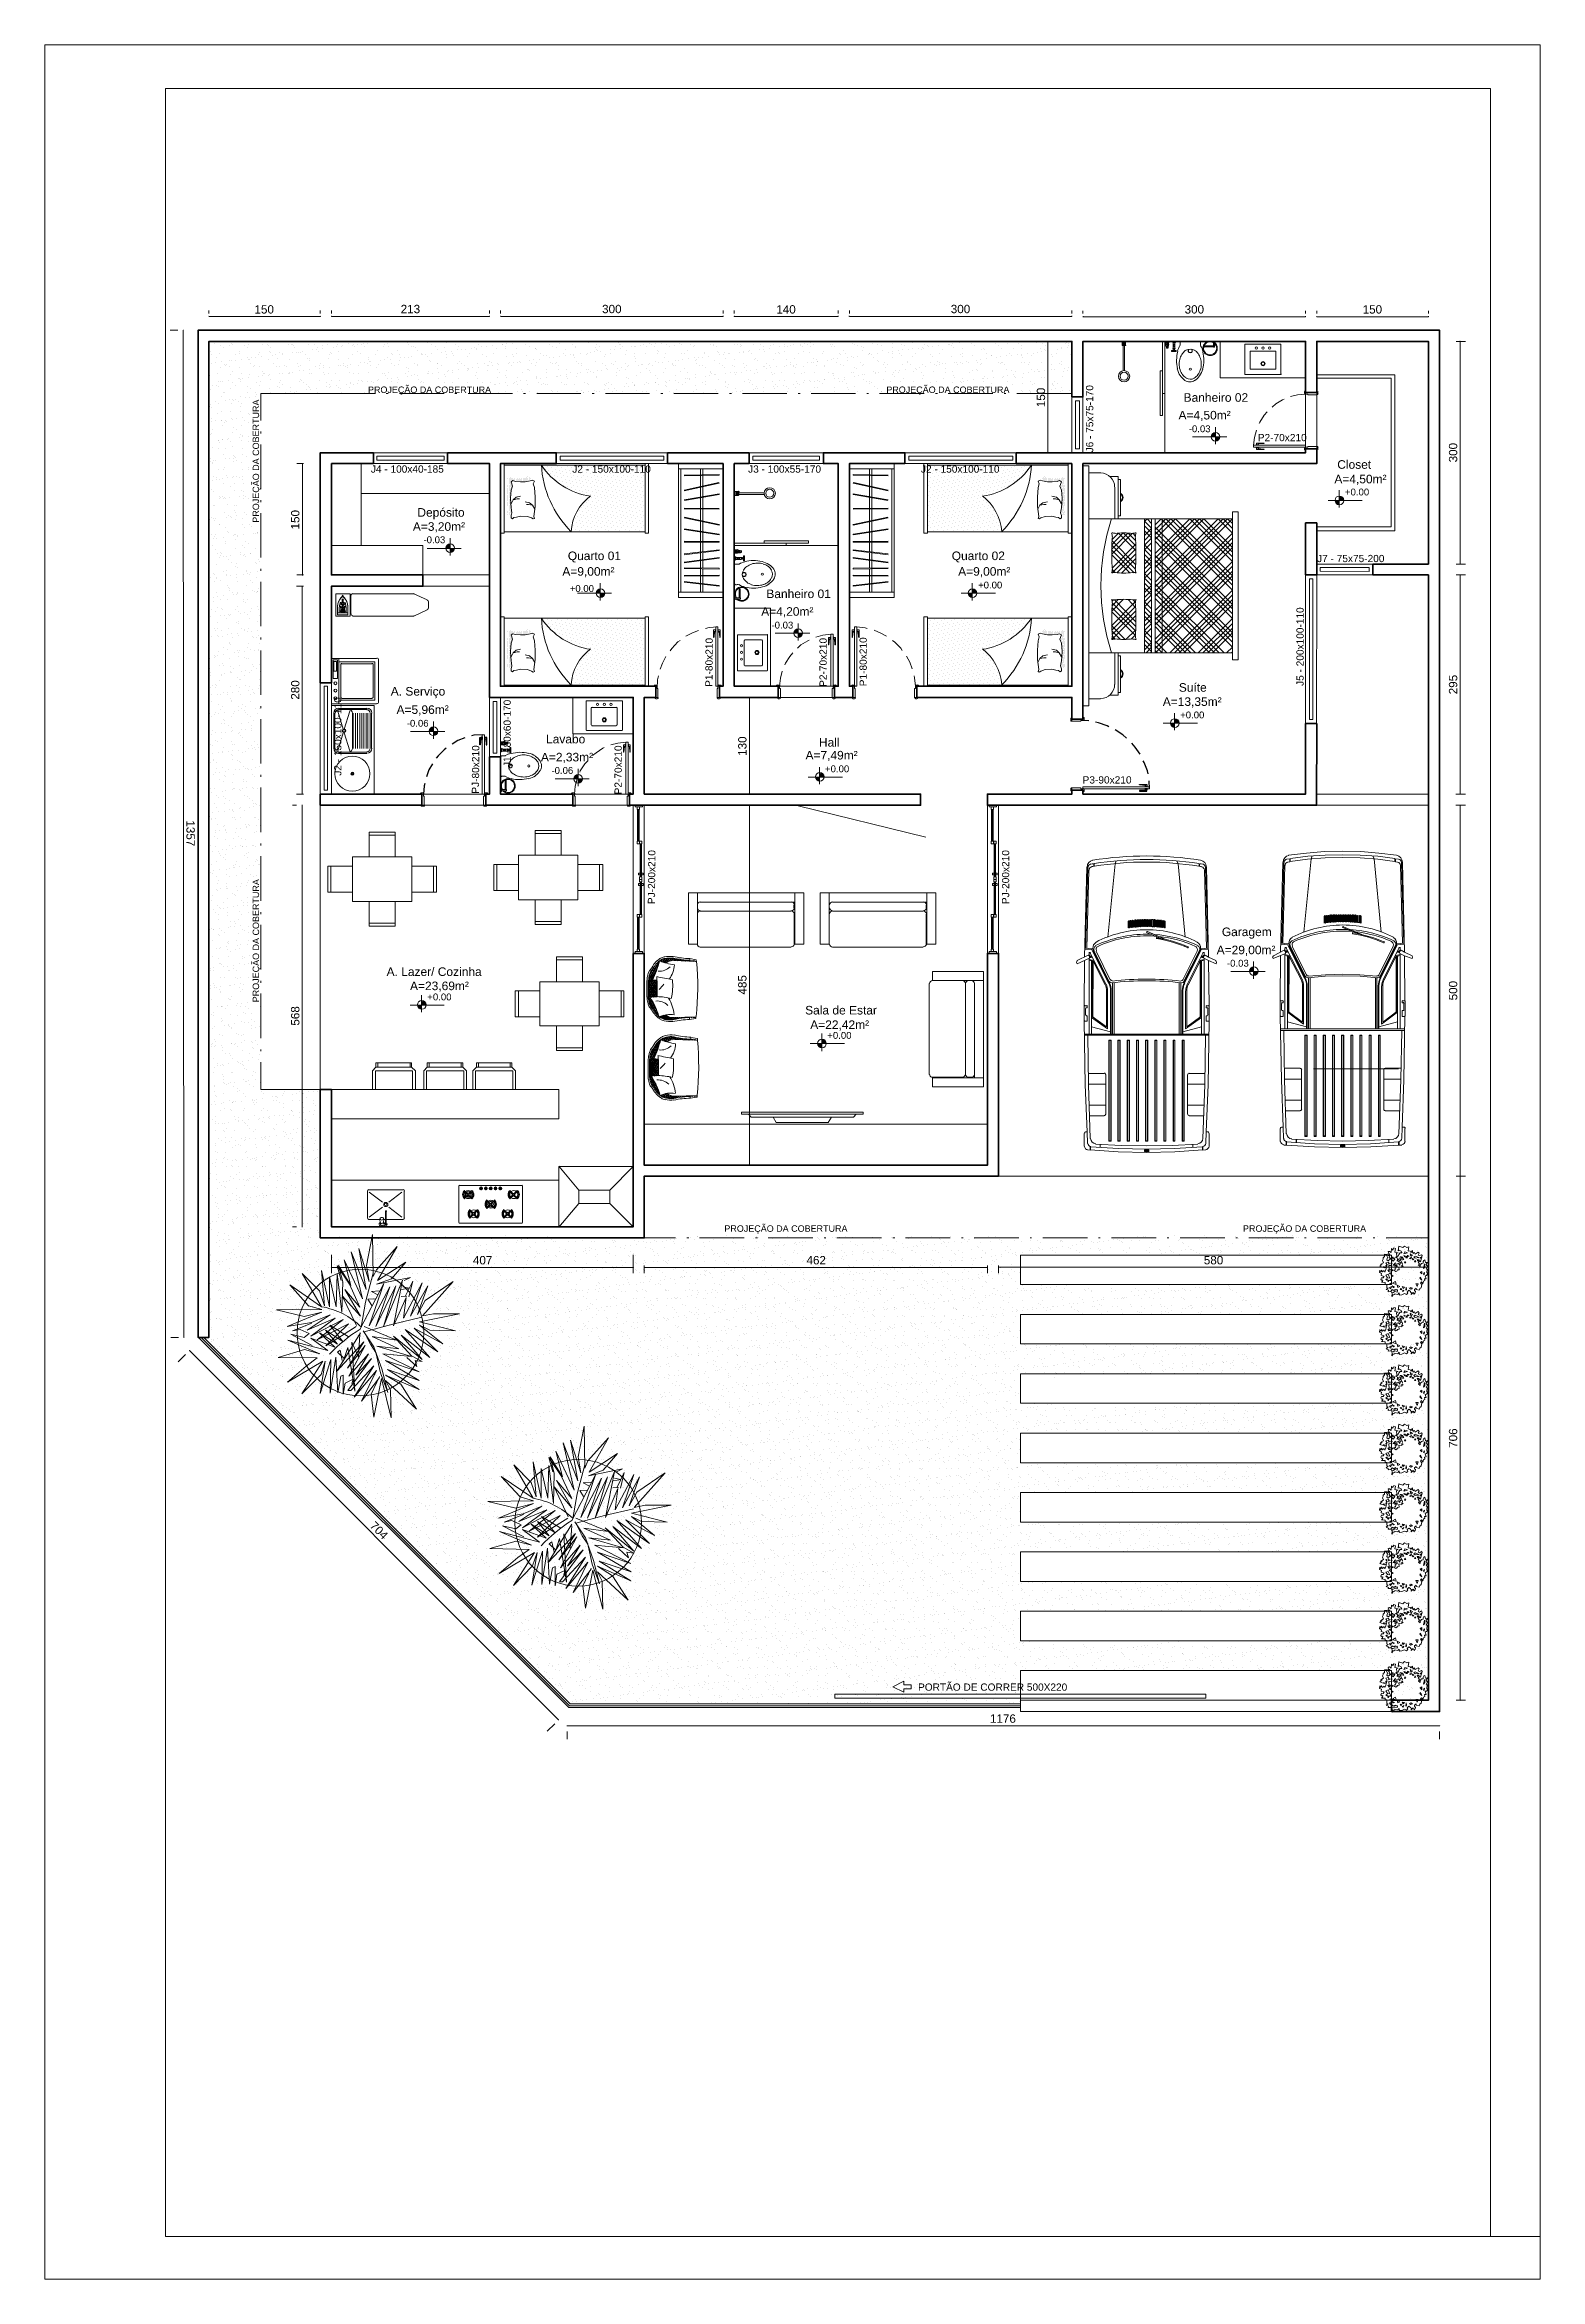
# Model space of a CAD drawing. Header units: millimetres. Extents: x 51.3 to 71.5, y 31.8 to 61.9.
import ezdxf

# ---------------------------------------------------------------- set-up
doc = ezdxf.new("R2010")
doc.units = ezdxf.units.MM
for name, color, linetype in [('PDF_0', 7, 'Continuous'), ('PDF_COTAS', 1, 'Continuous'), ('PDF_Parede Corte', 7, 'Continuous'), ('PDF_Paredes Vista', 7, 'Continuous'), ('PDF_Texto', 7, 'Continuous')]:
    doc.layers.add(name, color=color, linetype=linetype)
for name, color, linetype, true_color in [('PDF_05-hatch', 7, 'Continuous', 0x136633), ('PDF_Bloco', 7, 'Continuous', 0xf0f0f0), ('PDF_Janelas', 7, 'Continuous', 0xffbf7f), ('PDF_Layout', 7, 'Continuous', 0x767676), ('PDF_PEÇA LAVAND.', 7, 'Continuous', 0x767676), ('PDF_PISO', 7, 'Continuous', 0xb9b9b9), ('PDF_Portas', 7, 'Continuous', 0xb85b5b), ('PDF_Projeções', 7, 'Continuous', 0x929498), ('PDF_Vegetação', 7, 'Continuous', 0x00dd37)]:
    doc.layers.add(name, color=color, linetype=linetype, true_color=true_color)
doc.styles.add('PDF Arial', font='arial.ttf')

msp = doc.modelspace()

# ---------------------------------------------------------------- texts
at = {"layer": 'PDF_Texto', "attachment_point": 7, "style": 'PDF Arial'}
for s, insert, char_height in [('150', (54.176, 58.27), 0.1125), ('213', (56.147, 58.275), 0.1125), ('300', (58.862, 58.275), 0.1125), ('140', (61.21, 58.27), 0.1125), ('300', (63.562, 58.275), 0.1125), ('300', (66.714, 58.27), 0.1125), ('150', (69.114, 58.27), 0.1125), ('A=4,50m²', (66.632, 56.823), 0.1154), ('Banheiro 02', (66.701, 57.081), 0.11544), ('-0.03', (66.77, 56.671), 0.0923), ('P2-70x210', (67.7, 56.55), 0.0977), ('J4 - 100x40-185', (55.745, 56.126), 0.0974), ('J2 - 150x100-110', (58.46, 56.126), 0.0974), ('J3 - 100x55-170', (60.83, 56.126), 0.0974), ('J2 - 150x100-110', (63.16, 56.126), 0.0974), ('A=4,50m²', (68.733, 55.962), 0.1154), ('Closet', (68.772, 56.178), 0.1154), ('+0.00', (68.876, 55.819), 0.0923), ('A=3,20m²', (56.311, 55.322), 0.1154), ('Depósito', (56.372, 55.499), 0.1154), ('-0.03', (56.454, 55.175), 0.0923), ('A=9,00m²', (58.326, 54.717), 0.1154), ('Quarto 01', (58.4, 54.917), 0.1154), ('Quarto 02', (63.575, 54.917), 0.1154), ('A=9,00m²', (63.662, 54.717), 0.1154), ('J7 - 75x75-200', (68.5, 54.92), 0.0974), ('+0.00', (58.426, 54.518), 0.0923), ('Banheiro 01', (61.076, 54.435), 0.11544), ('+0.00', (63.93, 54.565), 0.0923), ('A=4,20m²', (61.007, 54.177), 0.1154), ('-0.03', (61.145, 54.025), 0.0923), ('A. Serviço', (56.013, 53.087), 0.1154), ('A=13,35m²', (66.42, 52.962), 0.1154), ('Suíte', (66.636, 53.173), 0.1154), ('A=5,96m²', (56.091, 52.854), 0.1154), ('-0.06', (56.229, 52.702), 0.0923), ('+0.00', (66.654, 52.814), 0.0923), ('Lavabo', (58.106, 52.477), 0.1154), ('Hall', (61.785, 52.433), 0.1154), ('A=2,33m²', (58.037, 52.214), 0.1154), ('-0.06', (58.179, 52.066), 0.0923), ('A=7,49m²', (61.604, 52.24), 0.1154), ('+0.00', (61.867, 52.088), 0.0923), ('P3-90x210', (65.339, 51.936), 0.0977), ('Garagem', (67.216, 49.846), 0.1154), ('A=29,00m²', (67.146, 49.615), 0.1154), ('A. Lazer/ Cozinha', (55.957, 49.342), 0.11544), ('-0.03', (67.285, 49.468), 0.0923), ('A=23,69m²', (56.273, 49.131), 0.1154), ('+0.00', (56.506, 49.014), 0.0923), ('Sala de Estar', (61.599, 48.823), 0.11544), ('A=22,42m²', (61.668, 48.608), 0.1154), ('+0.00', (61.898, 48.495), 0.0923), ('407', (57.12, 45.455), 0.1125), ('462', (61.617, 45.455), 0.1125), ('580', (66.973, 45.455), 0.1125), ('PORTÃO DE CORRER 500X220', (63.121, 39.709), 0.0974), ('1176', (64.09, 39.277), 0.1125)]:
    msp.add_mtext(s, dxfattribs=dict(at, insert=insert, char_height=char_height))
at = {"layer": 'PDF_Texto', "color": 8, "true_color": 0x767676, "char_height": 0.08658, "attachment_point": 7, "style": 'PDF Arial'}
for insert in [(55.706, 57.175), (62.693, 57.175), (60.51, 45.869), (67.501, 45.869)]:
    msp.add_mtext('PROJEÇÃO DA COBERTURA', dxfattribs=dict(at, insert=insert))
at = {"layer": 'PDF_Texto', "attachment_point": 7, "style": 'PDF Arial'}
for s, insert, char_height, rotation in [('150', (64.835, 57.01), 0.1125, 90), ('J6 - 75x75-170', (65.484, 56.4), 0.0974, 90), ('300', (70.391, 56.266), 0.1125, 90), ('150', (54.783, 55.362), 0.1125, 90), ('J5 - 200x100-110', (68.32, 53.253), 0.0974, 90), ('P1-80x210', (60.351, 53.24), 0.0977, 89.6264), ('P2-70x210', (61.891, 53.24), 0.0977, 90), ('P1-80x210', (62.431, 53.248), 0.0977, 90), ('280', (54.783, 53.067), 0.1125, 90), ('295', (70.391, 53.14), 0.1125, 90), ('J2 - 150x100-110', (55.349, 52.042), 0.0974, 90), ('J1 - 80x60-170', (57.632, 52.159), 0.0974, 90), ('PJ-80x210', (57.204, 51.8), 0.0977, 89.6207), ('P2-70x210', (59.128, 51.791), 0.0977, 90), ('130', (60.81, 52.31), 0.1125, 90), ('1357', (53.257, 51.441), 0.1125, 270), ('PJ-200x210', (59.577, 50.312), 0.0977, 89.6597), ('PJ-200x210', (64.351, 50.312), 0.0977, 90), ('485', (60.81, 49.093), 0.1125, 90), ('500', (70.391, 49.015), 0.1125, 90), ('568', (54.783, 48.674), 0.1125, 90), ('706', (70.391, 42.984), 0.1125, 90), ('704', (55.722, 41.923), 0.1125, 315)]:
    msp.add_mtext(s, dxfattribs=dict(at, insert=insert, char_height=char_height, rotation=rotation))
at = {"layer": 'PDF_Texto', "color": 8, "true_color": 0x767676, "char_height": 0.08658, "attachment_point": 7, "rotation": 90, "style": 'PDF Arial'}
for insert in [(54.265, 55.453), (54.265, 48.989)]:
    msp.add_mtext('PROJEÇÃO DA COBERTURA', dxfattribs=dict(at, insert=insert))

# ---------------------------------------------------------------- hatches: boundary and pattern name
at = {"layer": 'PDF_0', "transparency": 33554559}
for points in [[(53.557, 58.238), (53.557, 58.229), (53.562, 58.225), (53.57, 58.229), (53.57, 58.238), (53.562, 58.242)], [(55.071, 58.229), (55.071, 58.238), (55.062, 58.242), (55.058, 58.238), (55.058, 58.229), (55.062, 58.225)], [(55.205, 58.233), (55.209, 58.229), (55.218, 58.229), (55.222, 58.233), (55.218, 58.242), (55.209, 58.242)], [(57.349, 58.229), (57.349, 58.242), (57.341, 58.242), (57.336, 58.233), (57.341, 58.229)], [(57.488, 58.242), (57.488, 58.229), (57.5, 58.229), (57.5, 58.242)], [(60.501, 58.229), (60.501, 58.242), (60.488, 58.242), (60.488, 58.229)], [(60.635, 58.233), (60.639, 58.229), (60.648, 58.229), (60.652, 58.233), (60.648, 58.242), (60.639, 58.242)], [(62.053, 58.233), (62.049, 58.242), (62.04, 58.242), (62.036, 58.233), (62.04, 58.229), (62.049, 58.229)], [(62.187, 58.242), (62.187, 58.229), (62.2, 58.229), (62.2, 58.242)], [(65.201, 58.229), (65.201, 58.242), (65.188, 58.242), (65.188, 58.229)], [(65.339, 58.238), (65.339, 58.225), (65.352, 58.225), (65.352, 58.238)], [(68.353, 58.229), (68.348, 58.238), (68.34, 58.238), (68.335, 58.229), (68.34, 58.225), (68.348, 58.225)], [(68.487, 58.229), (68.491, 58.225), (68.5, 58.225), (68.504, 58.229), (68.5, 58.238), (68.491, 58.238)], [(70.009, 58.225), (70.009, 58.238), (69.996, 58.238), (69.996, 58.225)], [(53.216, 58.056), (53.207, 58.047), (53.216, 58.039), (53.224, 58.047)], [(64.881, 57.905), (64.868, 57.905), (64.868, 57.892), (64.881, 57.892)], [(70.432, 57.905), (70.424, 57.905), (70.419, 57.896), (70.424, 57.892), (70.432, 57.892), (70.437, 57.896)], [(64.868, 56.391), (64.881, 56.391), (64.881, 56.404), (64.868, 56.404)], [(54.829, 56.253), (54.816, 56.253), (54.816, 56.24), (54.829, 56.24)], [(70.424, 54.891), (70.432, 54.891), (70.437, 54.895), (70.432, 54.904), (70.424, 54.904), (70.419, 54.895)], [(54.82, 54.606), (54.811, 54.597), (54.82, 54.589), (54.824, 54.593), (54.824, 54.601)], [(54.816, 54.74), (54.829, 54.74), (54.829, 54.753), (54.816, 54.753)], [(70.432, 54.753), (70.424, 54.753), (70.419, 54.748), (70.424, 54.74), (70.432, 54.74), (70.437, 54.748)], [(60.851, 53.106), (60.843, 53.101), (60.843, 53.093), (60.851, 53.088), (60.856, 53.093), (60.856, 53.101)], [(54.82, 51.787), (54.824, 51.791), (54.824, 51.8), (54.82, 51.804), (54.811, 51.795)], [(60.851, 51.787), (60.856, 51.791), (60.856, 51.8), (60.851, 51.804), (60.843, 51.8), (60.843, 51.791)], [(70.428, 51.787), (70.437, 51.795), (70.428, 51.804), (70.419, 51.795)], [(54.824, 51.653), (54.811, 51.653), (54.811, 51.64), (54.824, 51.64)], [(60.856, 51.653), (60.843, 51.653), (60.843, 51.64), (60.856, 51.64)], [(70.428, 51.653), (70.419, 51.644), (70.428, 51.635), (70.437, 51.644)], [(60.843, 46.789), (60.856, 46.789), (60.856, 46.802), (60.843, 46.802)], [(70.432, 46.65), (70.424, 46.65), (70.419, 46.646), (70.424, 46.637), (70.432, 46.637), (70.437, 46.646)], [(54.811, 45.954), (54.824, 45.954), (54.824, 45.967), (54.811, 45.967)], [(55.205, 45.414), (55.209, 45.41), (55.218, 45.41), (55.222, 45.414), (55.218, 45.422), (55.209, 45.422)], [(59.29, 45.41), (59.29, 45.422), (59.277, 45.422), (59.277, 45.41)], [(59.424, 45.422), (59.424, 45.41), (59.437, 45.41), (59.437, 45.422)], [(64.064, 45.414), (64.059, 45.422), (64.051, 45.422), (64.046, 45.414), (64.051, 45.41), (64.059, 45.41)], [(64.198, 45.422), (64.198, 45.41), (64.211, 45.41), (64.211, 45.422)], [(70.009, 45.41), (70.009, 45.422), (69.996, 45.422), (69.996, 45.41)], [(53.224, 44.463), (53.233, 44.471), (53.224, 44.48), (53.216, 44.471)], [(53.294, 44.298), (53.294, 44.29), (53.298, 44.285), (53.307, 44.294), (53.298, 44.303)], [(70.428, 39.573), (70.437, 39.581), (70.428, 39.59), (70.419, 39.581)], [(58.283, 39.313), (58.283, 39.322), (58.274, 39.326), (58.27, 39.322), (58.27, 39.313), (58.274, 39.309)], [(58.383, 39.235), (58.387, 39.231), (58.395, 39.231), (58.395, 39.244), (58.387, 39.244)], [(70.16, 39.235), (70.156, 39.244), (70.147, 39.244), (70.143, 39.235), (70.147, 39.231), (70.156, 39.231)]]:
    msp.add_hatch(color=1, dxfattribs=at).paths.add_polyline_path(points)
at = {"layer": 'PDF_COTAS', "transparency": 33554559}
h = msp.add_hatch(color=256, dxfattribs=at)
h.paths.add_polyline_path([(67.19, 56.608), (67.129, 56.608), (67.129, 56.551), (67.142, 56.551), (67.168, 56.564), (67.181, 56.577), (67.185, 56.586), (67.185, 56.599)])
h.paths.add_polyline_path([(67.129, 56.664), (67.112, 56.664), (67.103, 56.66), (67.095, 56.651), (67.086, 56.647), (67.077, 56.629), (67.073, 56.616), (67.073, 56.608), (67.129, 56.608)])
h = msp.add_hatch(color=256, dxfattribs=at)
h.paths.add_polyline_path([(68.798, 55.752), (68.742, 55.752), (68.742, 55.743), (68.755, 55.717), (68.763, 55.708), (68.789, 55.695), (68.798, 55.695)])
h.paths.add_polyline_path([(68.811, 55.812), (68.798, 55.812), (68.798, 55.752), (68.859, 55.752), (68.859, 55.765), (68.846, 55.79), (68.837, 55.799)])
h = msp.add_hatch(color=256, dxfattribs=at)
h.paths.add_polyline_path([(56.869, 55.107), (56.813, 55.107), (56.813, 55.051), (56.822, 55.051), (56.848, 55.064), (56.856, 55.073), (56.869, 55.099)])
h.paths.add_polyline_path([(56.813, 55.168), (56.8, 55.168), (56.774, 55.155), (56.765, 55.146), (56.753, 55.12), (56.753, 55.107), (56.813, 55.107)])
h = msp.add_hatch(color=256, dxfattribs=at)
h.paths.add_polyline_path([(58.893, 54.502), (58.836, 54.502), (58.836, 54.442), (58.845, 54.446), (58.854, 54.446), (58.871, 54.454), (58.88, 54.463), (58.893, 54.489)])
h.paths.add_polyline_path([(58.836, 54.558), (58.824, 54.558), (58.798, 54.545), (58.789, 54.537), (58.78, 54.519), (58.78, 54.511), (58.776, 54.502), (58.836, 54.502)])
h = msp.add_hatch(color=256, dxfattribs=at)
h.paths.add_polyline_path([(63.852, 54.502), (63.796, 54.502), (63.796, 54.489), (63.809, 54.463), (63.817, 54.454), (63.835, 54.446), (63.843, 54.446), (63.852, 54.442)])
h.paths.add_polyline_path([(63.865, 54.558), (63.852, 54.558), (63.852, 54.502), (63.912, 54.502), (63.908, 54.511), (63.908, 54.519), (63.899, 54.537), (63.891, 54.545)])
h = msp.add_hatch(color=256, dxfattribs=at)
h.paths.add_polyline_path([(61.565, 53.962), (61.504, 53.962), (61.504, 53.905), (61.526, 53.905), (61.534, 53.91), (61.556, 53.931), (61.56, 53.94), (61.56, 53.953)])
h.paths.add_polyline_path([(61.504, 54.018), (61.495, 54.018), (61.47, 54.005), (61.457, 53.992), (61.452, 53.979), (61.448, 53.97), (61.448, 53.962), (61.504, 53.962)])
h = msp.add_hatch(color=256, dxfattribs=at)
h.paths.add_polyline_path([(66.58, 52.751), (66.52, 52.751), (66.52, 52.742), (66.524, 52.734), (66.528, 52.721), (66.541, 52.708), (66.567, 52.695), (66.58, 52.695)])
h.paths.add_polyline_path([(66.597, 52.807), (66.58, 52.807), (66.58, 52.751), (66.636, 52.751), (66.636, 52.76), (66.632, 52.773), (66.623, 52.79), (66.615, 52.794), (66.606, 52.803)])
h = msp.add_hatch(color=256, dxfattribs=at)
h.paths.add_polyline_path([(56.644, 52.639), (56.588, 52.639), (56.588, 52.578), (56.597, 52.582), (56.61, 52.582), (56.627, 52.591), (56.631, 52.6), (56.64, 52.608), (56.644, 52.617)])
h.paths.add_polyline_path([(56.588, 52.695), (56.58, 52.695), (56.567, 52.69), (56.549, 52.682), (56.545, 52.673), (56.536, 52.665), (56.536, 52.656), (56.532, 52.647), (56.532, 52.639), (56.588, 52.639)])
h = msp.add_hatch(color=256, dxfattribs=at)
h.paths.add_polyline_path([(58.594, 51.999), (58.538, 51.999), (58.538, 51.942), (58.547, 51.942), (58.573, 51.955), (58.581, 51.964), (58.594, 51.99)])
h.paths.add_polyline_path([(58.538, 52.059), (58.525, 52.059), (58.499, 52.046), (58.491, 52.038), (58.478, 52.012), (58.478, 51.999), (58.538, 51.999)])
h = msp.add_hatch(color=256, dxfattribs=at)
h.paths.add_polyline_path([(61.794, 52.025), (61.738, 52.025), (61.738, 52.003), (61.742, 51.994), (61.764, 51.973), (61.772, 51.968), (61.794, 51.968)])
h.paths.add_polyline_path([(61.802, 52.081), (61.794, 52.081), (61.794, 52.025), (61.85, 52.025), (61.85, 52.033), (61.846, 52.046), (61.837, 52.064), (61.828, 52.068), (61.824, 52.072), (61.811, 52.076)])
h = msp.add_hatch(color=256, dxfattribs=at)
h.paths.add_polyline_path([(67.704, 49.405), (67.644, 49.405), (67.644, 49.344), (67.657, 49.348), (67.665, 49.348), (67.683, 49.357), (67.687, 49.366), (67.696, 49.374), (67.7, 49.383), (67.7, 49.392)])
h.paths.add_polyline_path([(67.644, 49.461), (67.635, 49.461), (67.609, 49.448), (67.6, 49.439), (67.587, 49.413), (67.587, 49.405), (67.644, 49.405)])
h = msp.add_hatch(color=256, dxfattribs=at)
h.paths.add_polyline_path([(56.428, 48.951), (56.372, 48.951), (56.372, 48.929), (56.376, 48.92), (56.398, 48.899), (56.407, 48.894), (56.428, 48.894)])
h.paths.add_polyline_path([(56.437, 49.007), (56.428, 49.007), (56.428, 48.951), (56.484, 48.951), (56.484, 48.968), (56.48, 48.981), (56.467, 48.994), (56.45, 49.002)])
h = msp.add_hatch(color=256, dxfattribs=at)
h.paths.add_polyline_path([(61.824, 48.432), (61.768, 48.432), (61.768, 48.41), (61.772, 48.401), (61.781, 48.393), (61.785, 48.384), (61.802, 48.375), (61.815, 48.371), (61.824, 48.371)])
h.paths.add_polyline_path([(61.833, 48.488), (61.824, 48.488), (61.824, 48.432), (61.88, 48.432), (61.88, 48.449), (61.876, 48.458), (61.867, 48.466), (61.863, 48.475), (61.846, 48.484)])

# ---------------------------------------------------------------- linework, layer by layer
at = {"layer": 'PDF_0', "color": 9, "lineweight": 5, "true_color": 0xc6c7ca}
for points in [[(67.825, 56.945), (67.786, 56.902), (67.73, 56.807), (67.721, 56.789)], [(68.054, 57.118), (68.033, 57.109), (67.942, 57.053), (67.894, 57.01)], [(68.344, 57.187), (68.236, 57.178), (68.141, 57.152)], [(67.683, 56.698), (67.657, 56.603), (67.644, 56.5)], [(60.16, 54.001), (60.082, 53.97), (59.991, 53.923)], [(60.423, 54.048), (60.307, 54.039), (60.255, 54.026)], [(61.945, 53.949), (61.837, 53.936), (61.742, 53.91)], [(62.434, 54.026), (62.408, 54.035), (62.295, 54.048)], [(62.697, 53.923), (62.62, 53.966), (62.529, 54.005)], [(59.723, 53.65), (59.675, 53.559), (59.645, 53.477)], [(59.913, 53.866), (59.883, 53.845), (59.801, 53.758), (59.779, 53.728)], [(61.431, 53.698), (61.392, 53.65), (61.336, 53.559), (61.327, 53.538)], [(61.651, 53.871), (61.634, 53.862), (61.543, 53.806), (61.495, 53.763)], [(62.909, 53.732), (62.888, 53.763), (62.806, 53.841), (62.775, 53.866)], [(63.043, 53.482), (63.009, 53.572), (62.966, 53.655)], [(59.623, 53.387), (59.61, 53.335), (59.606, 53.218)], [(61.288, 53.451), (61.266, 53.356), (61.253, 53.248)], [(63.087, 53.248), (63.074, 53.361), (63.069, 53.391)], [(58.888, 52.422), (58.871, 52.414), (58.78, 52.353), (58.733, 52.314)], [(59.182, 52.496), (59.074, 52.483), (58.979, 52.457)], [(58.668, 52.245), (58.629, 52.202), (58.568, 52.107), (58.56, 52.089)], [(58.525, 51.999), (58.499, 51.904), (58.491, 51.795)]]:
    msp.add_lwpolyline(points, dxfattribs=at)
at = {"layer": 'PDF_0', "color": 252, "lineweight": 5, "true_color": 0x929498}
for points in [[(67.678, 56.504), (67.678, 56.5), (67.713, 56.5), (67.713, 56.504)], [(67.678, 56.461), (67.678, 56.469), (67.713, 56.469), (67.713, 56.461)], [(60.389, 54.013), (60.393, 54.013), (60.393, 53.979), (60.389, 53.979)], [(60.428, 54.013), (60.423, 54.013), (60.423, 53.979), (60.428, 53.979)], [(61.941, 53.914), (61.945, 53.914), (61.945, 53.879), (61.941, 53.879)], [(61.98, 53.914), (61.975, 53.914), (61.975, 53.879), (61.98, 53.879)], [(62.261, 54.013), (62.265, 54.013), (62.265, 53.979), (62.261, 53.979)], [(62.3, 54.013), (62.295, 54.013), (62.295, 53.979), (62.3, 53.979)], [(59.174, 52.466), (59.182, 52.466), (59.182, 52.431), (59.174, 52.431)], [(59.217, 52.466), (59.213, 52.466), (59.213, 52.431), (59.217, 52.431)]]:
    msp.add_lwpolyline(points, close=True, dxfattribs=at)
for points in [[(67.704, 56.517), (67.782, 56.521), (67.786, 56.525), (67.683, 56.525), (67.683, 56.504)], [(67.704, 56.452), (67.782, 56.443), (67.786, 56.439), (67.683, 56.439), (67.683, 56.461)], [(67.704, 56.504), (67.704, 56.525)], [(67.704, 56.461), (67.704, 56.439)], [(60.376, 53.988), (60.371, 53.91), (60.363, 53.905), (60.363, 54.009), (60.389, 54.009)], [(60.389, 53.988), (60.363, 53.988)], [(60.441, 53.988), (60.449, 53.91), (60.454, 53.905), (60.454, 54.009), (60.428, 54.009)], [(60.428, 53.988), (60.454, 53.988)], [(62.248, 53.988), (62.239, 53.91), (62.235, 53.905), (62.235, 54.009), (62.261, 54.009)], [(62.261, 53.988), (62.235, 53.988)], [(62.313, 53.988), (62.317, 53.91), (62.326, 53.905), (62.326, 54.009), (62.3, 54.009)], [(62.3, 53.988), (62.326, 53.988)], [(61.928, 53.888), (61.919, 53.806), (61.915, 53.806), (61.915, 53.905), (61.941, 53.905)], [(61.941, 53.888), (61.915, 53.888)], [(61.993, 53.888), (61.997, 53.806), (62.006, 53.806), (62.006, 53.905), (61.98, 53.905)], [(61.98, 53.888), (62.006, 53.888)], [(59.165, 52.435), (59.156, 52.358), (59.152, 52.358), (59.152, 52.457), (59.174, 52.457)], [(59.174, 52.435), (59.152, 52.435)], [(59.23, 52.435), (59.234, 52.358), (59.239, 52.358), (59.239, 52.457), (59.217, 52.457)], [(59.217, 52.435), (59.239, 52.435)]]:
    msp.add_lwpolyline(points, dxfattribs=at)
at = {"layer": 'PDF_05-hatch', "lineweight": 5}
for points in [[(69.425, 45.479), (69.438, 45.457), (69.477, 45.466), (69.46, 45.487)], [(69.494, 45.539), (69.511, 45.513), (69.524, 45.5), (69.55, 45.526), (69.533, 45.544), (69.529, 45.531)], [(69.494, 45.466), (69.511, 45.47), (69.503, 45.487)], [(69.498, 45.557), (69.507, 45.544), (69.524, 45.548), (69.52, 45.552)], [(69.524, 45.444), (69.546, 45.444), (69.555, 45.479)], [(69.559, 45.552), (69.572, 45.544), (69.585, 45.565)], [(69.585, 45.535), (69.598, 45.522), (69.581, 45.5)], [(69.598, 45.492), (69.628, 45.479), (69.637, 45.492), (69.624, 45.518)], [(69.615, 45.531), (69.633, 45.518), (69.637, 45.557), (69.62, 45.557)], [(69.65, 45.557), (69.671, 45.522), (69.654, 45.518)], [(69.667, 45.6), (69.719, 45.613), (69.684, 45.626)], [(69.671, 45.574), (69.693, 45.565), (69.684, 45.557)], [(69.68, 45.479), (69.697, 45.479), (69.684, 45.496)], [(69.697, 45.544), (69.719, 45.544), (69.706, 45.565)], [(69.715, 45.574), (69.728, 45.561), (69.741, 45.569), (69.723, 45.578)], [(69.745, 45.535), (69.762, 45.531), (69.771, 45.552)], [(69.754, 45.6), (69.788, 45.582), (69.762, 45.565)], [(69.78, 45.531), (69.797, 45.518), (69.805, 45.526), (69.788, 45.535)], [(69.87, 45.548), (69.823, 45.539), (69.805, 45.557), (69.823, 45.569)], [(69.814, 45.492), (69.831, 45.492), (69.823, 45.513)], [(69.849, 45.522), (69.853, 45.505), (69.875, 45.518)], [(69.883, 45.548), (69.901, 45.535), (69.901, 45.552)], [(69.425, 45.431), (69.438, 45.431), (69.442, 45.444), (69.425, 45.44)], [(69.425, 45.31), (69.447, 45.275), (69.481, 45.271), (69.46, 45.323)], [(69.425, 45.254), (69.438, 45.245), (69.451, 45.25), (69.434, 45.263)], [(69.447, 45.228), (69.46, 45.224), (69.473, 45.245)], [(69.49, 45.366), (69.468, 45.362), (69.455, 45.384), (69.473, 45.371)], [(69.473, 45.384), (69.498, 45.388), (69.507, 45.44), (69.468, 45.44)], [(69.473, 45.336), (69.494, 45.323), (69.503, 45.349)], [(69.481, 45.241), (69.503, 45.237), (69.498, 45.258)], [(69.481, 45.198), (69.498, 45.185), (69.507, 45.189), (69.494, 45.202)], [(69.494, 45.379), (69.511, 45.371), (69.52, 45.375), (69.507, 45.388)], [(69.498, 45.301), (69.516, 45.293), (69.524, 45.297), (69.507, 45.31)], [(69.516, 45.202), (69.568, 45.185), (69.555, 45.224)], [(69.849, 45.159), (69.831, 45.193), (69.862, 45.193)], [(69.883, 45.271), (69.896, 45.284), (69.914, 45.245)], [(69.914, 45.327), (69.888, 45.353), (69.914, 45.362)], [(69.49, 45.128), (69.507, 45.159), (69.477, 45.146)], [(69.511, 45.167), (69.529, 45.146), (69.542, 45.154)], [(69.581, 45.176), (69.589, 45.146), (69.615, 45.159)], [(69.62, 45.12), (69.641, 45.116), (69.628, 45.133)], [(69.645, 45.159), (69.658, 45.133), (69.68, 45.15)], [(69.645, 45.094), (69.658, 45.09), (69.667, 45.111)], [(69.702, 45.15), (69.706, 45.116), (69.697, 45.107)], [(69.745, 45.137), (69.762, 45.124), (69.788, 45.137), (69.762, 45.146)], [(69.425, 44.679), (69.438, 44.657), (69.477, 44.666), (69.46, 44.687)], [(69.425, 44.631), (69.438, 44.631), (69.442, 44.644), (69.425, 44.64)], [(69.49, 44.566), (69.468, 44.562), (69.455, 44.584), (69.473, 44.571)], [(69.473, 44.584), (69.498, 44.588), (69.507, 44.64), (69.468, 44.64)], [(69.494, 44.739), (69.511, 44.713), (69.524, 44.7), (69.55, 44.726), (69.533, 44.744), (69.529, 44.731)], [(69.494, 44.666), (69.511, 44.666), (69.503, 44.687)], [(69.494, 44.579), (69.511, 44.566), (69.52, 44.575), (69.507, 44.584)], [(69.498, 44.757), (69.507, 44.739), (69.524, 44.748), (69.52, 44.752)], [(69.524, 44.644), (69.546, 44.644), (69.555, 44.674)], [(69.559, 44.748), (69.572, 44.744), (69.585, 44.765)], [(69.585, 44.735), (69.598, 44.722), (69.581, 44.7)], [(69.598, 44.692), (69.628, 44.679), (69.637, 44.692), (69.624, 44.713)], [(69.615, 44.731), (69.633, 44.718), (69.637, 44.757), (69.62, 44.757)], [(69.65, 44.752), (69.671, 44.722), (69.654, 44.718)], [(69.667, 44.8), (69.719, 44.813), (69.684, 44.821)], [(69.671, 44.774), (69.693, 44.765), (69.684, 44.757)], [(69.68, 44.679), (69.697, 44.679), (69.684, 44.696)], [(69.697, 44.744), (69.719, 44.744), (69.706, 44.765)], [(69.715, 44.774), (69.728, 44.761), (69.741, 44.77), (69.723, 44.778)], [(69.745, 44.735), (69.762, 44.731), (69.771, 44.752)], [(69.754, 44.8), (69.788, 44.783), (69.762, 44.765)], [(69.78, 44.731), (69.797, 44.718), (69.805, 44.722), (69.788, 44.735)], [(69.87, 44.748), (69.823, 44.739), (69.805, 44.757), (69.823, 44.77)], [(69.814, 44.692), (69.831, 44.692), (69.823, 44.709)], [(69.849, 44.722), (69.853, 44.705), (69.875, 44.718)], [(69.883, 44.748), (69.901, 44.735), (69.901, 44.752)], [(69.425, 44.51), (69.447, 44.476), (69.481, 44.471), (69.46, 44.523)], [(69.425, 44.454), (69.438, 44.445), (69.451, 44.45), (69.434, 44.463)], [(69.447, 44.428), (69.46, 44.424), (69.473, 44.445)], [(69.473, 44.536), (69.494, 44.523), (69.503, 44.549)], [(69.49, 44.329), (69.507, 44.359), (69.477, 44.346)], [(69.481, 44.441), (69.503, 44.437), (69.498, 44.458)], [(69.481, 44.393), (69.498, 44.385), (69.507, 44.389), (69.494, 44.402)], [(69.498, 44.502), (69.516, 44.493), (69.524, 44.497), (69.507, 44.51)], [(69.511, 44.368), (69.529, 44.346), (69.542, 44.355)], [(69.516, 44.402), (69.568, 44.385), (69.555, 44.424)], [(69.581, 44.376), (69.589, 44.346), (69.615, 44.359)], [(69.62, 44.32), (69.641, 44.316), (69.628, 44.333)], [(69.645, 44.359), (69.658, 44.333), (69.68, 44.35)], [(69.645, 44.294), (69.658, 44.29), (69.667, 44.311)], [(69.702, 44.35), (69.706, 44.316), (69.697, 44.303)], [(69.745, 44.337), (69.762, 44.324), (69.788, 44.337), (69.762, 44.346)], [(69.849, 44.359), (69.831, 44.393), (69.862, 44.393)], [(69.883, 44.471), (69.896, 44.484), (69.914, 44.445)], [(69.914, 44.527), (69.888, 44.553), (69.914, 44.562)], [(69.667, 44), (69.719, 44.013), (69.684, 44.022)], [(69.671, 43.974), (69.693, 43.965), (69.684, 43.952)], [(69.715, 43.974), (69.728, 43.961), (69.741, 43.97), (69.723, 43.978)], [(69.754, 44), (69.788, 43.983), (69.762, 43.965)], [(69.425, 43.879), (69.438, 43.857), (69.477, 43.866), (69.46, 43.888)], [(69.425, 43.831), (69.438, 43.831), (69.442, 43.844), (69.425, 43.84)], [(69.425, 43.71), (69.447, 43.676), (69.481, 43.671), (69.46, 43.719)], [(69.49, 43.767), (69.468, 43.762), (69.455, 43.784), (69.473, 43.771)], [(69.473, 43.784), (69.498, 43.788), (69.507, 43.84), (69.468, 43.84)], [(69.473, 43.736), (69.494, 43.723), (69.503, 43.749)], [(69.494, 43.935), (69.511, 43.914), (69.524, 43.901), (69.55, 43.927), (69.533, 43.944), (69.529, 43.931)], [(69.494, 43.866), (69.511, 43.866), (69.503, 43.888)], [(69.494, 43.78), (69.511, 43.767), (69.52, 43.775), (69.507, 43.784)], [(69.498, 43.952), (69.507, 43.939), (69.524, 43.948), (69.52, 43.952)], [(69.498, 43.702), (69.516, 43.689), (69.524, 43.697), (69.507, 43.706)], [(69.524, 43.844), (69.546, 43.844), (69.555, 43.875)], [(69.559, 43.948), (69.572, 43.944), (69.585, 43.965)], [(69.585, 43.935), (69.598, 43.922), (69.581, 43.901)], [(69.598, 43.892), (69.628, 43.875), (69.637, 43.892), (69.624, 43.914)], [(69.615, 43.931), (69.633, 43.918), (69.637, 43.957), (69.62, 43.957)], [(69.65, 43.952), (69.671, 43.922), (69.654, 43.918)], [(69.68, 43.879), (69.697, 43.879), (69.684, 43.896)], [(69.697, 43.944), (69.719, 43.944), (69.706, 43.961)], [(69.745, 43.935), (69.762, 43.931), (69.771, 43.952)], [(69.78, 43.927), (69.797, 43.918), (69.805, 43.922), (69.788, 43.935)], [(69.87, 43.944), (69.823, 43.939), (69.805, 43.957), (69.823, 43.97)], [(69.814, 43.892), (69.831, 43.892), (69.823, 43.909)], [(69.849, 43.922), (69.853, 43.905), (69.875, 43.918)], [(69.883, 43.948), (69.901, 43.931), (69.901, 43.952)], [(69.883, 43.671), (69.896, 43.684), (69.914, 43.645)], [(69.914, 43.728), (69.888, 43.754), (69.914, 43.762)], [(69.425, 43.654), (69.438, 43.645), (69.451, 43.65), (69.434, 43.663)], [(69.447, 43.628), (69.46, 43.624), (69.473, 43.645)], [(69.49, 43.529), (69.507, 43.559), (69.477, 43.546)], [(69.481, 43.641), (69.503, 43.637), (69.498, 43.658)], [(69.481, 43.594), (69.498, 43.585), (69.507, 43.589), (69.494, 43.602)], [(69.511, 43.568), (69.529, 43.546), (69.542, 43.55)], [(69.516, 43.602), (69.568, 43.585), (69.555, 43.624)], [(69.581, 43.576), (69.589, 43.546), (69.615, 43.559)], [(69.62, 43.52), (69.641, 43.516), (69.628, 43.529)], [(69.645, 43.559), (69.658, 43.533), (69.68, 43.55)], [(69.645, 43.494), (69.658, 43.49), (69.667, 43.511)], [(69.702, 43.55), (69.706, 43.516), (69.697, 43.503)], [(69.745, 43.537), (69.762, 43.524), (69.788, 43.537), (69.762, 43.546)], [(69.849, 43.555), (69.831, 43.594), (69.862, 43.594)], [(69.425, 43.079), (69.438, 43.057), (69.477, 43.066), (69.46, 43.088)], [(69.494, 43.135), (69.511, 43.114), (69.524, 43.101), (69.55, 43.127), (69.533, 43.144), (69.529, 43.131)], [(69.494, 43.066), (69.511, 43.066), (69.503, 43.088)], [(69.498, 43.153), (69.507, 43.14), (69.524, 43.148), (69.52, 43.153)], [(69.524, 43.04), (69.546, 43.044), (69.555, 43.075)], [(69.559, 43.148), (69.572, 43.144), (69.585, 43.166)], [(69.585, 43.135), (69.598, 43.122), (69.581, 43.101)], [(69.598, 43.092), (69.628, 43.075), (69.637, 43.092), (69.624, 43.114)], [(69.615, 43.131), (69.633, 43.118), (69.637, 43.157), (69.62, 43.157)], [(69.65, 43.153), (69.671, 43.122), (69.654, 43.118)], [(69.667, 43.2), (69.719, 43.213), (69.684, 43.222)], [(69.671, 43.17), (69.693, 43.166), (69.684, 43.153)], [(69.68, 43.079), (69.697, 43.079), (69.684, 43.096)], [(69.697, 43.144), (69.719, 43.144), (69.706, 43.161)], [(69.715, 43.174), (69.728, 43.161), (69.741, 43.166), (69.723, 43.179)], [(69.745, 43.135), (69.762, 43.127), (69.771, 43.148)], [(69.754, 43.2), (69.788, 43.179), (69.762, 43.166)], [(69.78, 43.127), (69.797, 43.118), (69.805, 43.122), (69.788, 43.135)], [(69.87, 43.144), (69.823, 43.14), (69.805, 43.157), (69.823, 43.17)], [(69.814, 43.092), (69.831, 43.092), (69.823, 43.109)], [(69.849, 43.118), (69.853, 43.105), (69.875, 43.118)], [(69.883, 43.144), (69.901, 43.131), (69.901, 43.153)], [(69.425, 43.032), (69.438, 43.032), (69.442, 43.044), (69.425, 43.04)], [(69.425, 42.906), (69.447, 42.876), (69.481, 42.872), (69.46, 42.919)], [(69.425, 42.854), (69.438, 42.841), (69.451, 42.85), (69.434, 42.859)], [(69.447, 42.828), (69.46, 42.824), (69.473, 42.846)], [(69.49, 42.962), (69.468, 42.962), (69.455, 42.984), (69.473, 42.971)], [(69.473, 42.984), (69.498, 42.988), (69.507, 43.04), (69.468, 43.036)], [(69.473, 42.936), (69.494, 42.919), (69.503, 42.949)], [(69.481, 42.841), (69.503, 42.837), (69.498, 42.859)], [(69.481, 42.794), (69.498, 42.785), (69.507, 42.789), (69.494, 42.802)], [(69.494, 42.98), (69.511, 42.967), (69.52, 42.975), (69.507, 42.984)], [(69.498, 42.902), (69.516, 42.889), (69.524, 42.897), (69.507, 42.906)], [(69.516, 42.798), (69.568, 42.785), (69.555, 42.824)], [(69.581, 42.776), (69.589, 42.746), (69.615, 42.759)], [(69.849, 42.755), (69.831, 42.794), (69.862, 42.794)], [(69.883, 42.872), (69.896, 42.885), (69.914, 42.846)], [(69.914, 42.928), (69.888, 42.954), (69.914, 42.962)], [(69.49, 42.729), (69.507, 42.759), (69.477, 42.746)], [(69.511, 42.768), (69.529, 42.746), (69.542, 42.75)], [(69.62, 42.72), (69.641, 42.716), (69.628, 42.729)], [(69.645, 42.755), (69.658, 42.733), (69.68, 42.75)], [(69.645, 42.694), (69.658, 42.69), (69.667, 42.712)], [(69.702, 42.746), (69.706, 42.716), (69.697, 42.703)], [(69.745, 42.738), (69.762, 42.725), (69.788, 42.738), (69.762, 42.746)], [(69.425, 42.279), (69.438, 42.258), (69.477, 42.266), (69.46, 42.288)], [(69.425, 42.232), (69.438, 42.232), (69.442, 42.245), (69.425, 42.24)], [(69.49, 42.162), (69.468, 42.162), (69.455, 42.184), (69.473, 42.171)], [(69.473, 42.184), (69.498, 42.188), (69.507, 42.24), (69.468, 42.236)], [(69.494, 42.335), (69.511, 42.314), (69.524, 42.297), (69.55, 42.327), (69.533, 42.344), (69.529, 42.331)], [(69.494, 42.266), (69.511, 42.266), (69.503, 42.284)], [(69.494, 42.18), (69.511, 42.167), (69.52, 42.175), (69.507, 42.184)], [(69.498, 42.353), (69.507, 42.34), (69.524, 42.348), (69.52, 42.353)], [(69.524, 42.24), (69.546, 42.24), (69.555, 42.275)], [(69.559, 42.348), (69.572, 42.344), (69.585, 42.366)], [(69.585, 42.335), (69.598, 42.322), (69.581, 42.301)], [(69.598, 42.292), (69.628, 42.275), (69.637, 42.292), (69.624, 42.314)], [(69.615, 42.331), (69.633, 42.318), (69.637, 42.357), (69.62, 42.357)], [(69.65, 42.353), (69.671, 42.322), (69.654, 42.318)], [(69.667, 42.4), (69.719, 42.413), (69.684, 42.422)], [(69.671, 42.37), (69.693, 42.366), (69.684, 42.353)], [(69.68, 42.279), (69.697, 42.279), (69.684, 42.297)], [(69.697, 42.344), (69.719, 42.344), (69.706, 42.361)], [(69.715, 42.37), (69.728, 42.361), (69.741, 42.366), (69.723, 42.379)], [(69.745, 42.331), (69.762, 42.327), (69.771, 42.348)], [(69.754, 42.4), (69.788, 42.379), (69.762, 42.361)], [(69.78, 42.327), (69.797, 42.318), (69.805, 42.322), (69.788, 42.335)], [(69.87, 42.344), (69.823, 42.34), (69.805, 42.357), (69.823, 42.37)], [(69.814, 42.292), (69.831, 42.292), (69.823, 42.309)], [(69.849, 42.318), (69.853, 42.305), (69.875, 42.318)], [(69.883, 42.344), (69.901, 42.331), (69.901, 42.353)], [(69.425, 42.106), (69.447, 42.076), (69.481, 42.072), (69.46, 42.119)], [(69.425, 42.054), (69.438, 42.041), (69.451, 42.05), (69.434, 42.059)], [(69.447, 42.028), (69.46, 42.024), (69.473, 42.046)], [(69.473, 42.137), (69.494, 42.119), (69.503, 42.15)], [(69.49, 41.929), (69.507, 41.959), (69.477, 41.946)], [(69.481, 42.037), (69.503, 42.037), (69.498, 42.059)], [(69.481, 41.994), (69.498, 41.981), (69.507, 41.99), (69.494, 41.998)], [(69.498, 42.102), (69.516, 42.089), (69.524, 42.098), (69.507, 42.106)], [(69.511, 41.968), (69.529, 41.946), (69.542, 41.951)], [(69.516, 41.998), (69.568, 41.985), (69.555, 42.024)], [(69.581, 41.977), (69.589, 41.946), (69.615, 41.959)], [(69.62, 41.92), (69.641, 41.916), (69.628, 41.929)], [(69.645, 41.955), (69.658, 41.933), (69.68, 41.951)], [(69.645, 41.894), (69.658, 41.89), (69.667, 41.912)], [(69.702, 41.946), (69.706, 41.916), (69.697, 41.903)], [(69.745, 41.938), (69.762, 41.925), (69.788, 41.933), (69.762, 41.946)], [(69.849, 41.955), (69.831, 41.994), (69.862, 41.994)], [(69.883, 42.072), (69.896, 42.085), (69.914, 42.046)], [(69.914, 42.128), (69.888, 42.15), (69.914, 42.162)], [(69.559, 41.549), (69.572, 41.544), (69.585, 41.566)], [(69.667, 41.596), (69.719, 41.613), (69.684, 41.622)], [(69.671, 41.57), (69.693, 41.566), (69.684, 41.553)], [(69.715, 41.57), (69.728, 41.562), (69.741, 41.566), (69.723, 41.579)], [(69.754, 41.596), (69.788, 41.579), (69.762, 41.562)], [(69.87, 41.544), (69.823, 41.54), (69.805, 41.557), (69.823, 41.57)], [(69.425, 41.479), (69.438, 41.458), (69.477, 41.466), (69.46, 41.488)], [(69.425, 41.432), (69.438, 41.432), (69.442, 41.44), (69.425, 41.44)], [(69.425, 41.306), (69.447, 41.276), (69.481, 41.272), (69.46, 41.319)], [(69.49, 41.363), (69.468, 41.358), (69.455, 41.384), (69.473, 41.371)], [(69.473, 41.384), (69.498, 41.389), (69.507, 41.44), (69.468, 41.436)], [(69.473, 41.337), (69.494, 41.319), (69.503, 41.35)], [(69.494, 41.536), (69.511, 41.51), (69.524, 41.497), (69.55, 41.527), (69.533, 41.544), (69.529, 41.531)], [(69.494, 41.466), (69.511, 41.466), (69.503, 41.484)], [(69.494, 41.38), (69.511, 41.367), (69.52, 41.376), (69.507, 41.384)], [(69.498, 41.553), (69.507, 41.54), (69.524, 41.549), (69.52, 41.553)], [(69.498, 41.302), (69.516, 41.289), (69.524, 41.298), (69.507, 41.306)], [(69.524, 41.44), (69.546, 41.44), (69.555, 41.475)], [(69.585, 41.536), (69.598, 41.523), (69.581, 41.501)], [(69.598, 41.492), (69.628, 41.475), (69.637, 41.488), (69.624, 41.514)], [(69.615, 41.531), (69.633, 41.514), (69.637, 41.553), (69.62, 41.557)], [(69.65, 41.553), (69.671, 41.523), (69.654, 41.518)], [(69.68, 41.479), (69.697, 41.479), (69.684, 41.497)], [(69.697, 41.544), (69.719, 41.544), (69.706, 41.562)], [(69.745, 41.531), (69.762, 41.527), (69.771, 41.549)], [(69.78, 41.527), (69.797, 41.514), (69.805, 41.523), (69.788, 41.531)], [(69.814, 41.492), (69.831, 41.492), (69.823, 41.51)], [(69.849, 41.518), (69.853, 41.501), (69.875, 41.518)], [(69.883, 41.544), (69.901, 41.531), (69.901, 41.553)], [(69.883, 41.272), (69.896, 41.285), (69.914, 41.246)], [(69.914, 41.328), (69.888, 41.35), (69.914, 41.363)], [(69.425, 41.255), (69.438, 41.242), (69.451, 41.25), (69.434, 41.259)], [(69.447, 41.229), (69.46, 41.22), (69.473, 41.242)], [(69.49, 41.129), (69.507, 41.155), (69.477, 41.146)], [(69.481, 41.237), (69.503, 41.237), (69.498, 41.259)], [(69.481, 41.194), (69.498, 41.181), (69.507, 41.19), (69.494, 41.198)], [(69.511, 41.168), (69.529, 41.146), (69.542, 41.151)], [(69.516, 41.198), (69.568, 41.185), (69.555, 41.224)], [(69.581, 41.177), (69.589, 41.146), (69.615, 41.159)], [(69.62, 41.12), (69.641, 41.116), (69.628, 41.129)], [(69.645, 41.155), (69.658, 41.133), (69.68, 41.151)], [(69.645, 41.095), (69.658, 41.09), (69.667, 41.112)], [(69.702, 41.146), (69.706, 41.116), (69.697, 41.103)], [(69.745, 41.138), (69.762, 41.125), (69.788, 41.133), (69.762, 41.146)], [(69.849, 41.155), (69.831, 41.194), (69.862, 41.194)], [(69.425, 40.679), (69.438, 40.658), (69.477, 40.662), (69.46, 40.688)], [(69.494, 40.736), (69.511, 40.71), (69.524, 40.697), (69.55, 40.727), (69.533, 40.744), (69.529, 40.727)], [(69.494, 40.667), (69.511, 40.667), (69.503, 40.684)], [(69.498, 40.753), (69.507, 40.74), (69.524, 40.749), (69.52, 40.753)], [(69.524, 40.641), (69.546, 40.641), (69.555, 40.675)], [(69.559, 40.749), (69.572, 40.744), (69.585, 40.766)], [(69.585, 40.736), (69.598, 40.723), (69.581, 40.701)], [(69.598, 40.692), (69.628, 40.675), (69.637, 40.688), (69.624, 40.714)], [(69.615, 40.727), (69.633, 40.714), (69.637, 40.753), (69.62, 40.757)], [(69.65, 40.753), (69.671, 40.723), (69.654, 40.718)], [(69.667, 40.796), (69.719, 40.814), (69.684, 40.822)], [(69.671, 40.77), (69.693, 40.766), (69.684, 40.753)], [(69.68, 40.675), (69.697, 40.679), (69.684, 40.697)], [(69.697, 40.744), (69.719, 40.744), (69.706, 40.762)], [(69.715, 40.77), (69.728, 40.762), (69.741, 40.766), (69.723, 40.779)], [(69.745, 40.731), (69.762, 40.727), (69.771, 40.749)], [(69.754, 40.796), (69.788, 40.779), (69.762, 40.762)], [(69.78, 40.727), (69.797, 40.714), (69.805, 40.723), (69.788, 40.731)], [(69.87, 40.744), (69.823, 40.74), (69.805, 40.757), (69.823, 40.766)], [(69.814, 40.692), (69.831, 40.692), (69.823, 40.71)], [(69.849, 40.718), (69.853, 40.701), (69.875, 40.718)], [(69.883, 40.744), (69.901, 40.731), (69.901, 40.753)], [(69.425, 40.632), (69.438, 40.632), (69.442, 40.641), (69.425, 40.641)], [(69.425, 40.507), (69.447, 40.476), (69.481, 40.472), (69.46, 40.52)], [(69.425, 40.455), (69.438, 40.442), (69.451, 40.45), (69.434, 40.459)], [(69.447, 40.424), (69.46, 40.42), (69.473, 40.442)], [(69.49, 40.563), (69.468, 40.558), (69.455, 40.584), (69.473, 40.571)], [(69.473, 40.584), (69.498, 40.584), (69.507, 40.641), (69.468, 40.636)], [(69.473, 40.537), (69.494, 40.52), (69.503, 40.55)], [(69.481, 40.437), (69.503, 40.437), (69.498, 40.459)], [(69.481, 40.394), (69.498, 40.381), (69.507, 40.39), (69.494, 40.398)], [(69.494, 40.58), (69.511, 40.567), (69.52, 40.576), (69.507, 40.584)], [(69.498, 40.502), (69.516, 40.489), (69.524, 40.498), (69.507, 40.507)], [(69.511, 40.364), (69.529, 40.347), (69.542, 40.351)], [(69.516, 40.398), (69.568, 40.385), (69.555, 40.424)], [(69.581, 40.377), (69.589, 40.347), (69.615, 40.36)], [(69.849, 40.355), (69.831, 40.394), (69.862, 40.394)], [(69.883, 40.472), (69.896, 40.485), (69.914, 40.446)], [(69.914, 40.524), (69.888, 40.55), (69.914, 40.563)], [(69.49, 40.325), (69.507, 40.355), (69.477, 40.347)], [(69.62, 40.321), (69.641, 40.316), (69.628, 40.329)], [(69.645, 40.355), (69.658, 40.334), (69.68, 40.351)], [(69.645, 40.295), (69.658, 40.29), (69.667, 40.312)], [(69.702, 40.347), (69.706, 40.316), (69.697, 40.303)], [(69.745, 40.338), (69.762, 40.325), (69.788, 40.334), (69.762, 40.347)], [(69.425, 39.88), (69.438, 39.854), (69.477, 39.862), (69.46, 39.888)], [(69.425, 39.832), (69.438, 39.832), (69.442, 39.841), (69.425, 39.841)], [(69.49, 39.763), (69.468, 39.759), (69.455, 39.785), (69.473, 39.772)], [(69.473, 39.78), (69.498, 39.785), (69.507, 39.841), (69.468, 39.836)], [(69.494, 39.936), (69.511, 39.91), (69.524, 39.897), (69.55, 39.927), (69.533, 39.944), (69.529, 39.927)], [(69.494, 39.867), (69.511, 39.867), (69.503, 39.884)], [(69.494, 39.78), (69.511, 39.767), (69.52, 39.776), (69.507, 39.785)], [(69.498, 39.953), (69.507, 39.94), (69.524, 39.949), (69.52, 39.953)], [(69.524, 39.841), (69.546, 39.841), (69.555, 39.875)], [(69.559, 39.949), (69.572, 39.944), (69.585, 39.966)], [(69.585, 39.936), (69.598, 39.923), (69.581, 39.901)], [(69.598, 39.893), (69.628, 39.875), (69.637, 39.888), (69.624, 39.914)], [(69.615, 39.927), (69.633, 39.914), (69.637, 39.953), (69.62, 39.957)], [(69.65, 39.953), (69.671, 39.919), (69.654, 39.919)], [(69.667, 39.996), (69.719, 40.014), (69.684, 40.022)], [(69.671, 39.97), (69.693, 39.966), (69.684, 39.953)], [(69.68, 39.875), (69.697, 39.88), (69.684, 39.897)], [(69.697, 39.944), (69.719, 39.944), (69.706, 39.962)], [(69.715, 39.97), (69.728, 39.957), (69.741, 39.966), (69.723, 39.975)], [(69.745, 39.932), (69.762, 39.927), (69.771, 39.949)], [(69.754, 39.996), (69.788, 39.979), (69.762, 39.962)], [(69.78, 39.927), (69.797, 39.914), (69.805, 39.923), (69.788, 39.932)], [(69.87, 39.944), (69.823, 39.94), (69.805, 39.957), (69.823, 39.966)], [(69.814, 39.888), (69.831, 39.893), (69.823, 39.91)], [(69.849, 39.919), (69.853, 39.901), (69.875, 39.919)], [(69.883, 39.944), (69.901, 39.932), (69.901, 39.953)], [(69.914, 39.724), (69.888, 39.75), (69.914, 39.763)], [(69.425, 39.707), (69.447, 39.672), (69.481, 39.668), (69.46, 39.72)], [(69.425, 39.655), (69.438, 39.642), (69.451, 39.65), (69.434, 39.659)], [(69.447, 39.625), (69.46, 39.62), (69.473, 39.642)], [(69.473, 39.737), (69.494, 39.72), (69.503, 39.75)], [(69.49, 39.525), (69.507, 39.555), (69.477, 39.547)], [(69.481, 39.638), (69.503, 39.633), (69.498, 39.659)], [(69.481, 39.594), (69.498, 39.581), (69.507, 39.59), (69.494, 39.599)], [(69.498, 39.702), (69.516, 39.689), (69.524, 39.698), (69.507, 39.707)], [(69.511, 39.564), (69.529, 39.547), (69.542, 39.551)], [(69.516, 39.599), (69.568, 39.586), (69.555, 39.625)], [(69.581, 39.577), (69.589, 39.547), (69.615, 39.56)], [(69.62, 39.516), (69.641, 39.516), (69.628, 39.529)], [(69.645, 39.555), (69.658, 39.534), (69.68, 39.551)], [(69.645, 39.495), (69.658, 39.49), (69.667, 39.512)], [(69.702, 39.547), (69.706, 39.516), (69.697, 39.503)], [(69.745, 39.538), (69.762, 39.525), (69.788, 39.534), (69.762, 39.547)], [(69.849, 39.555), (69.831, 39.594), (69.862, 39.594)], [(69.883, 39.672), (69.896, 39.685), (69.914, 39.646)]]:
    msp.add_lwpolyline(points, close=True, dxfattribs=at)
for points in [[(69.559, 45.388), (69.563, 45.414), (69.55, 45.422), (69.559, 45.444), (69.581, 45.418), (69.576, 45.466), (69.598, 45.47), (69.615, 45.448), (69.62, 45.474), (69.645, 45.479), (69.65, 45.457)], [(69.658, 45.427), (69.641, 45.444), (69.641, 45.414), (69.602, 45.418), (69.607, 45.384), (69.585, 45.384), (69.576, 45.366), (69.563, 45.362), (69.533, 45.379), (69.542, 45.397)], [(69.658, 44.627), (69.641, 44.644), (69.641, 44.614), (69.602, 44.618), (69.607, 44.584), (69.585, 44.579), (69.576, 44.566), (69.563, 44.562), (69.533, 44.579), (69.542, 44.592)], [(69.559, 44.584), (69.563, 44.614), (69.55, 44.623), (69.559, 44.644), (69.581, 44.618), (69.576, 44.666), (69.598, 44.67), (69.615, 44.649), (69.62, 44.674), (69.645, 44.679), (69.65, 44.657)], [(69.658, 43.827), (69.641, 43.844), (69.641, 43.814), (69.602, 43.818), (69.607, 43.784), (69.585, 43.78), (69.576, 43.767), (69.563, 43.758), (69.533, 43.78), (69.542, 43.792)], [(69.559, 43.784), (69.563, 43.814), (69.55, 43.823), (69.559, 43.84), (69.581, 43.818), (69.576, 43.866), (69.598, 43.87), (69.615, 43.844), (69.62, 43.875), (69.645, 43.879), (69.65, 43.857)], [(69.559, 42.984), (69.563, 43.014), (69.55, 43.023), (69.559, 43.04), (69.581, 43.019), (69.576, 43.066), (69.598, 43.07), (69.615, 43.044), (69.62, 43.075), (69.645, 43.079), (69.65, 43.057)], [(69.658, 43.027), (69.641, 43.044), (69.641, 43.014), (69.602, 43.019), (69.607, 42.984), (69.585, 42.98), (69.576, 42.967), (69.563, 42.958), (69.533, 42.98), (69.542, 42.993)], [(69.658, 42.227), (69.641, 42.245), (69.641, 42.214), (69.602, 42.219), (69.607, 42.184), (69.585, 42.18), (69.576, 42.167), (69.563, 42.158), (69.533, 42.175), (69.542, 42.193)], [(69.559, 42.184), (69.563, 42.214), (69.55, 42.219), (69.559, 42.24), (69.581, 42.219), (69.576, 42.266), (69.598, 42.271), (69.615, 42.245), (69.62, 42.275), (69.645, 42.279), (69.65, 42.258)], [(69.658, 41.423), (69.641, 41.445), (69.641, 41.415), (69.602, 41.419), (69.607, 41.384), (69.585, 41.38), (69.576, 41.367), (69.563, 41.358), (69.533, 41.376), (69.542, 41.393)], [(69.559, 41.384), (69.563, 41.41), (69.55, 41.419), (69.559, 41.44), (69.581, 41.419), (69.576, 41.466), (69.598, 41.471), (69.615, 41.445), (69.62, 41.475), (69.645, 41.479), (69.65, 41.458)], [(69.559, 40.584), (69.563, 40.61), (69.55, 40.619), (69.559, 40.641), (69.581, 40.619), (69.576, 40.667), (69.598, 40.671), (69.615, 40.645), (69.62, 40.671), (69.645, 40.675), (69.65, 40.658)], [(69.658, 40.623), (69.641, 40.645), (69.641, 40.615), (69.602, 40.619), (69.607, 40.584), (69.585, 40.58), (69.576, 40.567), (69.563, 40.558), (69.533, 40.576), (69.542, 40.593)], [(69.658, 39.823), (69.641, 39.845), (69.641, 39.815), (69.602, 39.815), (69.607, 39.785), (69.585, 39.78), (69.576, 39.767), (69.563, 39.759), (69.533, 39.776), (69.542, 39.793)], [(69.559, 39.785), (69.563, 39.81), (69.55, 39.819), (69.559, 39.841), (69.581, 39.819), (69.576, 39.862), (69.598, 39.871), (69.615, 39.845), (69.62, 39.871), (69.645, 39.875), (69.65, 39.858)]]:
    msp.add_lwpolyline(points, dxfattribs=at)
at = {"layer": 'PDF_Bloco', "lineweight": 0}
for points in [[(63.225, 51.216), (61.504, 51.635), (63.225, 51.216)], [(69.598, 48.094), (68.452, 48.094), (69.598, 48.094)]]:
    msp.add_lwpolyline(points, dxfattribs=at)
at = {"layer": 'PDF_Bloco', "lineweight": 5}
for points in [[(64.959, 43.931), (64.959, 43.931)], [(69.192, 43.931), (69.192, 43.931)]]:
    msp.add_lwpolyline(points, dxfattribs=at)
at = {"layer": 'PDF_COTAS', "lineweight": 5}
for points in [[(53.562, 58.272), (53.562, 58.311)], [(55.062, 58.233), (53.562, 58.233)], [(55.062, 58.272), (55.062, 58.311)], [(55.213, 58.272), (55.213, 58.311)], [(57.345, 58.233), (55.213, 58.233)], [(57.345, 58.272), (57.345, 58.311)], [(57.492, 58.272), (57.492, 58.311)], [(60.492, 58.233), (57.492, 58.233)], [(60.492, 58.272), (60.492, 58.311)], [(60.644, 58.272), (60.644, 58.311)], [(62.045, 58.233), (60.644, 58.233)], [(62.045, 58.272), (62.045, 58.311)], [(62.196, 58.272), (62.196, 58.311)], [(65.196, 58.233), (62.196, 58.233)], [(65.196, 58.272), (65.196, 58.311)], [(65.343, 58.272), (65.343, 58.307)], [(65.343, 58.229), (68.344, 58.229)], [(68.344, 58.272), (68.344, 58.307)], [(68.495, 58.272), (68.495, 58.307)], [(68.495, 58.229), (70, 58.229)], [(70, 58.272), (70, 58.307)], [(53.039, 58.047), (53.142, 58.047)], [(53.224, 44.471), (53.216, 58.047)], [(64.82, 57.896), (64.799, 57.896)], [(64.872, 56.396), (64.872, 57.896)], [(70.376, 57.896), (70.502, 57.896)], [(70.428, 54.895), (70.428, 57.896)], [(67.129, 56.742), (67.129, 56.513)], [(64.82, 56.396), (64.799, 56.396)], [(67.285, 56.608), (66.822, 56.608)], [(54.837, 56.249), (54.746, 56.249)], [(54.824, 54.748), (54.824, 56.249)], [(68.647, 55.752), (69.109, 55.752)], [(68.798, 55.89), (68.798, 55.656)], [(56.813, 55.246), (56.813, 55.012)], [(56.964, 55.107), (56.502, 55.107)], [(70.376, 54.895), (70.502, 54.895)], [(54.837, 54.597), (54.742, 54.597)], [(54.837, 54.748), (54.746, 54.748)], [(54.82, 54.597), (54.82, 51.795)], [(58.836, 54.636), (58.836, 54.403)], [(63.852, 54.636), (63.852, 54.403)], [(70.376, 54.748), (70.502, 54.748)], [(70.428, 54.748), (70.428, 51.795)], [(58.988, 54.502), (58.53, 54.502)], [(63.701, 54.502), (64.163, 54.502)], [(61.66, 53.962), (61.197, 53.962)], [(61.504, 54.096), (61.504, 53.866)], [(60.531, 53.097), (60.925, 53.097)], [(60.851, 53.097), (60.851, 51.795)], [(56.588, 52.773), (56.588, 52.539)], [(66.424, 52.751), (66.887, 52.751)], [(66.58, 52.885), (66.58, 52.656)], [(56.744, 52.639), (56.281, 52.639)], [(58.538, 52.137), (58.538, 51.904)], [(61.794, 52.159), (61.794, 51.929)], [(58.689, 51.999), (58.227, 51.999)], [(61.638, 52.025), (62.101, 52.025)], [(54.69, 51.644), (54.742, 51.644)], [(54.837, 51.795), (54.742, 51.795)], [(54.82, 51.644), (54.82, 45.963)], [(60.302, 51.644), (60.925, 51.644)], [(60.531, 51.795), (60.925, 51.795)], [(60.851, 46.793), (60.851, 51.644)], [(70.372, 51.795), (70.502, 51.795)], [(70.372, 51.644), (70.502, 51.644)], [(70.428, 51.644), (70.428, 46.646), (70.428, 39.581)], [(67.799, 49.405), (67.337, 49.405)], [(67.644, 49.539), (67.644, 49.305)], [(56.273, 48.951), (56.735, 48.951)], [(56.428, 49.085), (56.428, 48.855)], [(61.824, 48.566), (61.824, 48.332)], [(61.668, 48.432), (62.131, 48.432)], [(60.332, 46.793), (60.925, 46.793)], [(70, 46.27), (70, 45.34)], [(54.69, 45.963), (54.742, 45.963)], [(55.213, 45.587), (55.213, 45.34)], [(59.282, 45.587), (59.282, 45.34)], [(55.213, 45.414), (59.282, 45.414)], [(59.429, 45.44), (59.429, 45.34)], [(59.429, 45.414), (64.055, 45.414)], [(64.055, 45.44), (64.055, 45.34)], [(64.206, 45.44), (64.206, 45.34)], [(64.206, 45.418), (70, 45.418)], [(53.047, 44.471), (53.151, 44.471)], [(53.298, 44.294), (58.274, 39.318)], [(53.147, 44.143), (53.246, 44.242)], [(70.376, 39.581), (70.502, 39.581)], [(58.123, 39.166), (58.223, 39.266)], [(58.391, 39.235), (70.151, 39.235)], [(58.391, 39.058), (58.391, 39.162)], [(70.151, 39.058), (70.151, 39.162)]]:
    msp.add_lwpolyline(points, dxfattribs=at)
msp.add_lwpolyline([(70.502, 46.646), (70.376, 46.646)], close=True, dxfattribs=at)
at = {"layer": 'PDF_COTAS', "color": 114, "lineweight": 5, "true_color": 0x139a47}
for points in [[(69.888, 45.427), (69.888, 45.448), (69.909, 45.47), (69.931, 45.474), (69.931, 45.496), (69.939, 45.509), (69.952, 45.518), (69.961, 45.483), (69.987, 45.483), (69.965, 45.453), (69.987, 45.431), (69.97, 45.397), (69.983, 45.392), (69.978, 45.345), (69.991, 45.327), (69.974, 45.306), (69.957, 45.301), (69.97, 45.263), (69.948, 45.263), (69.952, 45.237), (69.935, 45.228), (69.927, 45.193), (69.909, 45.219), (69.896, 45.202), (69.914, 45.185), (69.905, 45.141), (69.883, 45.133), (69.875, 45.107), (69.836, 45.12), (69.836, 45.137), (69.814, 45.116), (69.814, 45.103), (69.827, 45.09), (69.823, 45.072), (69.81, 45.055), (69.797, 45.077), (69.767, 45.051), (69.771, 45.072), (69.758, 45.081), (69.758, 45.09), (69.736, 45.107), (69.715, 45.081), (69.723, 45.068), (69.706, 45.051), (69.68, 45.064), (69.641, 45.046), (69.611, 45.042), (69.607, 45.072), (69.589, 45.051), (69.55, 45.059), (69.55, 45.051), (69.524, 45.046), (69.507, 45.025), (69.511, 45.064), (69.503, 45.081), (69.524, 45.077), (69.546, 45.09), (69.581, 45.081), (69.585, 45.103), (69.576, 45.116), (69.559, 45.107), (69.555, 45.12), (69.533, 45.103), (69.511, 45.116), (69.494, 45.09), (69.46, 45.085), (69.464, 45.107), (69.429, 45.116), (69.46, 45.137), (69.438, 45.141), (69.442, 45.185), (69.416, 45.189), (69.416, 45.211), (69.369, 45.215), (69.382, 45.224), (69.386, 45.245), (69.369, 45.245), (69.36, 45.258), (69.369, 45.275), (69.39, 45.275), (69.403, 45.293), (69.364, 45.306), (69.369, 45.332), (69.343, 45.345), (69.347, 45.379), (69.36, 45.353), (69.369, 45.379), (69.382, 45.358), (69.403, 45.375), (69.412, 45.353), (69.425, 45.388), (69.434, 45.418), (69.408, 45.41), (69.403, 45.427), (69.39, 45.414), (69.347, 45.431), (69.36, 45.44), (69.36, 45.461), (69.373, 45.453), (69.373, 45.47), (69.395, 45.479), (69.382, 45.509), (69.39, 45.526), (69.39, 45.544), (69.408, 45.561), (69.408, 45.595), (69.442, 45.591), (69.434, 45.582), (69.451, 45.552), (69.442, 45.518), (69.46, 45.505), (69.49, 45.531), (69.473, 45.548), (69.477, 45.565), (69.464, 45.574), (69.481, 45.6), (69.455, 45.595), (69.464, 45.613), (69.46, 45.63), (69.477, 45.63), (69.498, 45.617), (69.503, 45.669), (69.52, 45.647), (69.533, 45.678), (69.559, 45.669), (69.546, 45.621), (69.594, 45.613), (69.572, 45.608), (69.576, 45.569), (69.594, 45.565), (69.602, 45.591), (69.62, 45.613), (69.641, 45.613), (69.633, 45.634), (69.607, 45.647), (69.594, 45.639), (69.602, 45.704), (69.654, 45.686), (69.676, 45.704), (69.71, 45.686), (69.736, 45.695), (69.728, 45.639), (69.754, 45.634), (69.762, 45.617), (69.784, 45.643), (69.784, 45.621), (69.801, 45.604), (69.81, 45.621), (69.823, 45.595), (69.862, 45.621), (69.875, 45.608), (69.862, 45.582), (69.879, 45.574), (69.909, 45.587), (69.918, 45.574), (69.896, 45.492), (69.879, 45.505), (69.862, 45.487), (69.879, 45.466), (69.866, 45.444)], [(69.888, 44.627), (69.888, 44.649), (69.909, 44.67), (69.931, 44.674), (69.931, 44.692), (69.939, 44.709), (69.952, 44.718), (69.961, 44.679), (69.987, 44.683), (69.965, 44.653), (69.987, 44.631), (69.97, 44.597), (69.983, 44.592), (69.978, 44.545), (69.991, 44.527), (69.974, 44.506), (69.957, 44.502), (69.97, 44.463), (69.948, 44.463), (69.952, 44.437), (69.935, 44.428), (69.927, 44.393), (69.909, 44.419), (69.896, 44.402), (69.914, 44.385), (69.905, 44.342), (69.883, 44.329), (69.875, 44.307), (69.836, 44.32), (69.836, 44.337), (69.814, 44.316), (69.814, 44.303), (69.827, 44.29), (69.823, 44.268), (69.81, 44.255), (69.797, 44.277), (69.767, 44.251), (69.771, 44.272), (69.758, 44.281), (69.758, 44.29), (69.736, 44.307), (69.715, 44.281), (69.723, 44.268), (69.706, 44.251), (69.68, 44.264), (69.641, 44.246), (69.611, 44.242), (69.607, 44.272), (69.589, 44.251), (69.55, 44.259), (69.55, 44.251), (69.524, 44.246), (69.507, 44.225), (69.511, 44.264), (69.503, 44.281), (69.524, 44.277), (69.546, 44.29), (69.581, 44.281), (69.585, 44.303), (69.576, 44.316), (69.559, 44.307), (69.555, 44.32), (69.533, 44.303), (69.511, 44.316), (69.494, 44.29), (69.46, 44.285), (69.464, 44.303), (69.429, 44.316), (69.46, 44.337), (69.438, 44.342), (69.442, 44.385), (69.416, 44.389), (69.416, 44.411), (69.369, 44.415), (69.382, 44.424), (69.386, 44.445), (69.369, 44.445), (69.36, 44.458), (69.369, 44.476), (69.39, 44.476), (69.403, 44.493), (69.364, 44.506), (69.369, 44.532), (69.343, 44.545), (69.347, 44.579), (69.36, 44.553), (69.369, 44.579), (69.382, 44.558), (69.403, 44.575), (69.412, 44.553), (69.425, 44.584), (69.434, 44.618), (69.408, 44.61), (69.403, 44.627), (69.39, 44.614), (69.347, 44.627), (69.36, 44.64), (69.36, 44.662), (69.373, 44.649), (69.373, 44.67), (69.395, 44.679), (69.382, 44.709), (69.39, 44.726), (69.39, 44.744), (69.408, 44.761), (69.408, 44.796), (69.442, 44.791), (69.434, 44.783), (69.451, 44.752), (69.442, 44.718), (69.46, 44.705), (69.49, 44.731), (69.473, 44.748), (69.477, 44.765), (69.464, 44.774), (69.481, 44.8), (69.455, 44.796), (69.464, 44.813), (69.46, 44.83), (69.477, 44.83), (69.498, 44.817), (69.503, 44.869), (69.52, 44.847), (69.533, 44.873), (69.559, 44.869), (69.546, 44.821), (69.594, 44.813), (69.572, 44.804), (69.576, 44.77), (69.594, 44.765), (69.602, 44.791), (69.62, 44.813), (69.641, 44.813), (69.633, 44.834), (69.607, 44.847), (69.594, 44.839), (69.602, 44.904), (69.654, 44.886), (69.676, 44.904), (69.71, 44.886), (69.736, 44.895), (69.728, 44.839), (69.754, 44.834), (69.762, 44.817), (69.784, 44.843), (69.784, 44.821), (69.801, 44.804), (69.81, 44.821), (69.823, 44.796), (69.862, 44.821), (69.875, 44.804), (69.862, 44.783), (69.879, 44.774), (69.909, 44.787), (69.918, 44.774), (69.896, 44.692), (69.879, 44.705), (69.862, 44.687), (69.879, 44.666), (69.866, 44.644)], [(69.888, 43.823), (69.888, 43.849), (69.909, 43.87), (69.931, 43.875), (69.931, 43.892), (69.939, 43.909), (69.952, 43.918), (69.961, 43.879), (69.987, 43.883), (69.965, 43.853), (69.987, 43.831), (69.97, 43.797), (69.983, 43.792), (69.978, 43.745), (69.991, 43.728), (69.974, 43.706), (69.957, 43.702), (69.97, 43.663), (69.948, 43.663), (69.952, 43.637), (69.935, 43.628), (69.927, 43.589), (69.909, 43.62), (69.896, 43.602), (69.914, 43.585), (69.905, 43.542), (69.883, 43.529), (69.875, 43.507), (69.836, 43.52), (69.836, 43.537), (69.814, 43.516), (69.814, 43.503), (69.827, 43.49), (69.823, 43.468), (69.81, 43.455), (69.797, 43.477), (69.767, 43.451), (69.771, 43.473), (69.758, 43.481), (69.758, 43.49), (69.736, 43.507), (69.715, 43.481), (69.723, 43.468), (69.706, 43.451), (69.68, 43.464), (69.641, 43.447), (69.611, 43.442), (69.607, 43.473), (69.589, 43.451), (69.55, 43.46), (69.55, 43.451), (69.524, 43.447), (69.507, 43.425), (69.511, 43.464), (69.503, 43.481), (69.524, 43.477), (69.546, 43.49), (69.581, 43.481), (69.585, 43.503), (69.576, 43.516), (69.559, 43.507), (69.555, 43.52), (69.533, 43.503), (69.511, 43.516), (69.494, 43.49), (69.46, 43.486), (69.464, 43.503), (69.429, 43.516), (69.46, 43.537), (69.438, 43.542), (69.442, 43.585), (69.416, 43.589), (69.416, 43.611), (69.369, 43.615), (69.382, 43.624), (69.386, 43.645), (69.369, 43.641), (69.36, 43.658), (69.369, 43.676), (69.39, 43.676), (69.403, 43.693), (69.364, 43.706), (69.369, 43.732), (69.343, 43.745), (69.347, 43.775), (69.36, 43.754), (69.369, 43.78), (69.382, 43.758), (69.403, 43.775), (69.412, 43.754), (69.425, 43.784), (69.434, 43.818), (69.408, 43.81), (69.403, 43.827), (69.39, 43.814), (69.347, 43.827), (69.36, 43.84), (69.36, 43.862), (69.373, 43.849), (69.373, 43.87), (69.395, 43.879), (69.382, 43.909), (69.39, 43.927), (69.39, 43.944), (69.408, 43.961), (69.408, 43.991), (69.442, 43.991), (69.434, 43.978), (69.451, 43.952), (69.442, 43.918), (69.46, 43.905), (69.49, 43.927), (69.473, 43.944), (69.477, 43.961), (69.464, 43.974), (69.481, 43.996), (69.455, 43.996), (69.464, 44.013), (69.46, 44.03), (69.477, 44.03), (69.498, 44.017), (69.503, 44.069), (69.52, 44.048), (69.533, 44.074), (69.559, 44.069), (69.546, 44.022), (69.594, 44.013), (69.572, 44.004), (69.576, 43.97), (69.594, 43.965), (69.602, 43.991), (69.62, 44.013), (69.641, 44.013), (69.633, 44.03), (69.607, 44.048), (69.594, 44.039), (69.602, 44.104), (69.654, 44.082), (69.676, 44.104), (69.71, 44.086), (69.736, 44.095), (69.728, 44.039), (69.754, 44.035), (69.762, 44.017), (69.784, 44.043), (69.784, 44.022), (69.801, 44.004), (69.81, 44.022), (69.823, 43.996), (69.862, 44.022), (69.875, 44.004), (69.862, 43.983), (69.879, 43.974), (69.909, 43.987), (69.918, 43.974), (69.896, 43.892), (69.879, 43.905), (69.862, 43.888), (69.879, 43.866), (69.866, 43.844)], [(69.888, 43.023), (69.888, 43.049), (69.909, 43.07), (69.931, 43.075), (69.931, 43.092), (69.939, 43.109), (69.952, 43.118), (69.961, 43.079), (69.987, 43.083), (69.965, 43.053), (69.987, 43.032), (69.97, 42.997), (69.983, 42.993), (69.978, 42.945), (69.991, 42.928), (69.974, 42.906), (69.957, 42.902), (69.97, 42.863), (69.948, 42.859), (69.952, 42.837), (69.935, 42.824), (69.927, 42.789), (69.909, 42.82), (69.896, 42.802), (69.914, 42.781), (69.905, 42.742), (69.883, 42.729), (69.875, 42.707), (69.836, 42.72), (69.836, 42.733), (69.814, 42.716), (69.814, 42.703), (69.827, 42.69), (69.823, 42.668), (69.81, 42.655), (69.797, 42.677), (69.767, 42.651), (69.771, 42.673), (69.758, 42.681), (69.758, 42.69), (69.736, 42.703), (69.715, 42.681), (69.723, 42.664), (69.706, 42.651), (69.68, 42.664), (69.641, 42.647), (69.611, 42.642), (69.607, 42.673), (69.589, 42.651), (69.55, 42.66), (69.55, 42.651), (69.524, 42.647), (69.507, 42.621), (69.511, 42.664), (69.503, 42.681), (69.524, 42.677), (69.546, 42.69), (69.581, 42.681), (69.585, 42.699), (69.576, 42.712), (69.559, 42.707), (69.555, 42.72), (69.533, 42.703), (69.511, 42.716), (69.494, 42.69), (69.46, 42.686), (69.464, 42.703), (69.429, 42.716), (69.46, 42.738), (69.438, 42.742), (69.442, 42.785), (69.416, 42.789), (69.416, 42.811), (69.369, 42.815), (69.382, 42.824), (69.386, 42.846), (69.369, 42.841), (69.36, 42.859), (69.369, 42.876), (69.39, 42.876), (69.403, 42.893), (69.364, 42.906), (69.369, 42.932), (69.343, 42.945), (69.347, 42.975), (69.36, 42.954), (69.369, 42.98), (69.382, 42.958), (69.403, 42.975), (69.412, 42.954), (69.425, 42.984), (69.434, 43.019), (69.408, 43.006), (69.403, 43.027), (69.39, 43.014), (69.347, 43.027), (69.36, 43.04), (69.36, 43.062), (69.373, 43.049), (69.373, 43.07), (69.395, 43.079), (69.382, 43.109), (69.39, 43.127), (69.39, 43.144), (69.408, 43.161), (69.408, 43.192), (69.442, 43.192), (69.434, 43.179), (69.451, 43.153), (69.442, 43.118), (69.46, 43.105), (69.49, 43.127), (69.473, 43.144), (69.477, 43.161), (69.464, 43.174), (69.481, 43.196), (69.455, 43.196), (69.464, 43.213), (69.46, 43.23), (69.477, 43.23), (69.498, 43.217), (69.503, 43.269), (69.52, 43.248), (69.533, 43.274), (69.559, 43.269), (69.546, 43.222), (69.594, 43.213), (69.572, 43.204), (69.576, 43.17), (69.594, 43.166), (69.602, 43.192), (69.62, 43.213), (69.641, 43.213), (69.633, 43.23), (69.607, 43.243), (69.594, 43.239), (69.602, 43.304), (69.654, 43.282), (69.676, 43.304), (69.71, 43.287), (69.736, 43.295), (69.728, 43.239), (69.754, 43.23), (69.762, 43.217), (69.784, 43.243), (69.784, 43.222), (69.801, 43.204), (69.81, 43.222), (69.823, 43.196), (69.862, 43.222), (69.875, 43.204), (69.862, 43.183), (69.879, 43.174), (69.909, 43.187), (69.918, 43.174), (69.896, 43.092), (69.879, 43.105), (69.862, 43.088), (69.879, 43.066), (69.866, 43.044)], [(69.888, 42.223), (69.888, 42.249), (69.909, 42.271), (69.931, 42.275), (69.931, 42.292), (69.939, 42.309), (69.952, 42.318), (69.961, 42.279), (69.987, 42.284), (69.965, 42.253), (69.987, 42.232), (69.97, 42.197), (69.983, 42.193), (69.978, 42.145), (69.991, 42.128), (69.974, 42.106), (69.957, 42.102), (69.97, 42.059), (69.948, 42.059), (69.952, 42.037), (69.935, 42.024), (69.927, 41.99), (69.909, 42.015), (69.896, 42.003), (69.914, 41.981), (69.905, 41.942), (69.883, 41.929), (69.875, 41.907), (69.836, 41.916), (69.836, 41.933), (69.814, 41.916), (69.814, 41.903), (69.827, 41.89), (69.823, 41.868), (69.81, 41.856), (69.797, 41.877), (69.767, 41.851), (69.771, 41.873), (69.758, 41.877), (69.758, 41.886), (69.736, 41.903), (69.715, 41.881), (69.723, 41.864), (69.706, 41.851), (69.68, 41.86), (69.641, 41.847), (69.611, 41.843), (69.607, 41.868), (69.589, 41.851), (69.55, 41.86), (69.55, 41.851), (69.524, 41.847), (69.507, 41.821), (69.511, 41.864), (69.503, 41.877), (69.524, 41.877), (69.546, 41.89), (69.581, 41.881), (69.585, 41.899), (69.576, 41.912), (69.559, 41.907), (69.555, 41.92), (69.533, 41.903), (69.511, 41.916), (69.494, 41.886), (69.46, 41.886), (69.464, 41.903), (69.429, 41.916), (69.46, 41.938), (69.438, 41.942), (69.442, 41.985), (69.416, 41.99), (69.416, 42.011), (69.369, 42.015), (69.382, 42.024), (69.386, 42.046), (69.369, 42.041), (69.36, 42.059), (69.369, 42.076), (69.39, 42.076), (69.403, 42.093), (69.364, 42.106), (69.369, 42.132), (69.343, 42.145), (69.347, 42.175), (69.36, 42.154), (69.369, 42.18), (69.382, 42.158), (69.403, 42.175), (69.412, 42.154), (69.425, 42.184), (69.434, 42.219), (69.408, 42.206), (69.403, 42.227), (69.39, 42.214), (69.347, 42.227), (69.36, 42.24), (69.36, 42.262), (69.373, 42.249), (69.373, 42.266), (69.395, 42.279), (69.382, 42.309), (69.39, 42.327), (69.39, 42.344), (69.408, 42.361), (69.408, 42.392), (69.442, 42.392), (69.434, 42.379), (69.451, 42.353), (69.442, 42.318), (69.46, 42.305), (69.49, 42.327), (69.473, 42.344), (69.477, 42.361), (69.464, 42.374), (69.481, 42.396), (69.455, 42.396), (69.464, 42.413), (69.46, 42.431), (69.477, 42.431), (69.498, 42.413), (69.503, 42.469), (69.52, 42.448), (69.533, 42.474), (69.559, 42.469), (69.546, 42.422), (69.594, 42.413), (69.572, 42.405), (69.576, 42.37), (69.594, 42.361), (69.602, 42.392), (69.62, 42.413), (69.641, 42.413), (69.633, 42.431), (69.607, 42.444), (69.594, 42.439), (69.602, 42.5), (69.654, 42.482), (69.676, 42.504), (69.71, 42.487), (69.736, 42.495), (69.728, 42.439), (69.754, 42.431), (69.762, 42.418), (69.784, 42.444), (69.784, 42.422), (69.801, 42.405), (69.81, 42.422), (69.823, 42.396), (69.862, 42.422), (69.875, 42.405), (69.862, 42.383), (69.879, 42.37), (69.909, 42.387), (69.918, 42.374), (69.896, 42.292), (69.879, 42.305), (69.862, 42.288), (69.879, 42.266), (69.866, 42.245)], [(69.888, 41.423), (69.888, 41.449), (69.909, 41.471), (69.931, 41.475), (69.931, 41.492), (69.939, 41.51), (69.952, 41.518), (69.961, 41.479), (69.987, 41.484), (69.965, 41.453), (69.987, 41.427), (69.97, 41.397), (69.983, 41.393), (69.978, 41.341), (69.991, 41.328), (69.974, 41.306), (69.957, 41.302), (69.97, 41.259), (69.948, 41.259), (69.952, 41.237), (69.935, 41.224), (69.927, 41.19), (69.909, 41.216), (69.896, 41.203), (69.914, 41.181), (69.905, 41.142), (69.883, 41.129), (69.875, 41.108), (69.836, 41.116), (69.836, 41.133), (69.814, 41.116), (69.814, 41.103), (69.827, 41.09), (69.823, 41.069), (69.81, 41.056), (69.797, 41.077), (69.767, 41.051), (69.771, 41.073), (69.758, 41.077), (69.758, 41.086), (69.736, 41.103), (69.715, 41.077), (69.723, 41.064), (69.706, 41.047), (69.68, 41.06), (69.641, 41.047), (69.611, 41.043), (69.607, 41.069), (69.589, 41.051), (69.55, 41.06), (69.55, 41.051), (69.524, 41.047), (69.507, 41.021), (69.511, 41.064), (69.503, 41.077), (69.524, 41.077), (69.546, 41.09), (69.581, 41.082), (69.585, 41.099), (69.576, 41.112), (69.559, 41.108), (69.555, 41.12), (69.533, 41.103), (69.511, 41.116), (69.494, 41.086), (69.46, 41.086), (69.464, 41.103), (69.429, 41.116), (69.46, 41.133), (69.438, 41.142), (69.442, 41.185), (69.416, 41.185), (69.416, 41.211), (69.369, 41.216), (69.382, 41.224), (69.386, 41.246), (69.369, 41.242), (69.36, 41.255), (69.369, 41.276), (69.39, 41.276), (69.403, 41.293), (69.364, 41.306), (69.369, 41.332), (69.343, 41.345), (69.347, 41.376), (69.36, 41.354), (69.369, 41.38), (69.382, 41.358), (69.403, 41.376), (69.412, 41.354), (69.425, 41.384), (69.434, 41.419), (69.408, 41.406), (69.403, 41.427), (69.39, 41.41), (69.347, 41.427), (69.36, 41.44), (69.36, 41.462), (69.373, 41.449), (69.373, 41.466), (69.395, 41.479), (69.382, 41.51), (69.39, 41.527), (69.39, 41.544), (69.408, 41.562), (69.408, 41.592), (69.442, 41.592), (69.434, 41.579), (69.451, 41.553), (69.442, 41.518), (69.46, 41.505), (69.49, 41.527), (69.473, 41.544), (69.477, 41.562), (69.464, 41.574), (69.481, 41.596), (69.455, 41.596), (69.464, 41.613), (69.46, 41.626), (69.477, 41.631), (69.498, 41.613), (69.503, 41.665), (69.52, 41.648), (69.533, 41.674), (69.559, 41.665), (69.546, 41.622), (69.594, 41.613), (69.572, 41.605), (69.576, 41.57), (69.594, 41.562), (69.602, 41.592), (69.62, 41.613), (69.641, 41.613), (69.633, 41.631), (69.607, 41.644), (69.594, 41.635), (69.602, 41.7), (69.654, 41.683), (69.676, 41.704), (69.71, 41.687), (69.736, 41.696), (69.728, 41.635), (69.754, 41.631), (69.762, 41.618), (69.784, 41.639), (69.784, 41.622), (69.801, 41.605), (69.81, 41.622), (69.823, 41.596), (69.862, 41.622), (69.875, 41.605), (69.862, 41.579), (69.879, 41.57), (69.909, 41.587), (69.918, 41.574), (69.896, 41.492), (69.879, 41.505), (69.862, 41.484), (69.879, 41.462), (69.866, 41.44)], [(69.888, 40.623), (69.888, 40.649), (69.909, 40.671), (69.931, 40.675), (69.931, 40.692), (69.939, 40.71), (69.952, 40.714), (69.961, 40.679), (69.987, 40.684), (69.965, 40.654), (69.987, 40.628), (69.97, 40.597), (69.983, 40.589), (69.978, 40.541), (69.991, 40.528), (69.974, 40.507), (69.957, 40.502), (69.97, 40.459), (69.948, 40.459), (69.952, 40.433), (69.935, 40.424), (69.927, 40.39), (69.909, 40.416), (69.896, 40.403), (69.914, 40.381), (69.905, 40.342), (69.883, 40.329), (69.875, 40.308), (69.836, 40.316), (69.836, 40.334), (69.814, 40.316), (69.814, 40.303), (69.827, 40.286), (69.823, 40.269), (69.81, 40.251), (69.797, 40.277), (69.767, 40.251), (69.771, 40.273), (69.758, 40.277), (69.758, 40.286), (69.736, 40.303), (69.715, 40.277), (69.723, 40.264), (69.706, 40.247), (69.68, 40.26), (69.641, 40.247), (69.611, 40.243), (69.607, 40.269), (69.589, 40.251), (69.55, 40.26), (69.55, 40.251), (69.524, 40.247), (69.507, 40.221), (69.511, 40.26), (69.503, 40.277), (69.524, 40.277), (69.546, 40.29), (69.581, 40.282), (69.585, 40.299), (69.576, 40.312), (69.559, 40.308), (69.555, 40.316), (69.533, 40.303), (69.511, 40.316), (69.494, 40.286), (69.46, 40.286), (69.464, 40.303), (69.429, 40.316), (69.46, 40.334), (69.438, 40.342), (69.442, 40.385), (69.416, 40.385), (69.416, 40.411), (69.369, 40.411), (69.382, 40.424), (69.386, 40.446), (69.369, 40.442), (69.36, 40.455), (69.369, 40.476), (69.39, 40.476), (69.403, 40.494), (69.364, 40.507), (69.369, 40.532), (69.343, 40.545), (69.347, 40.576), (69.36, 40.554), (69.369, 40.58), (69.382, 40.558), (69.403, 40.576), (69.412, 40.554), (69.425, 40.584), (69.434, 40.619), (69.408, 40.606), (69.403, 40.628), (69.39, 40.61), (69.347, 40.628), (69.36, 40.641), (69.36, 40.662), (69.373, 40.649), (69.373, 40.667), (69.395, 40.679), (69.382, 40.71), (69.39, 40.727), (69.39, 40.744), (69.408, 40.762), (69.408, 40.792), (69.442, 40.792), (69.434, 40.779), (69.451, 40.749), (69.442, 40.718), (69.46, 40.705), (69.49, 40.727), (69.473, 40.744), (69.477, 40.762), (69.464, 40.775), (69.481, 40.796), (69.455, 40.796), (69.464, 40.814), (69.46, 40.826), (69.477, 40.831), (69.498, 40.814), (69.503, 40.865), (69.52, 40.848), (69.533, 40.874), (69.559, 40.865), (69.546, 40.822), (69.594, 40.814), (69.572, 40.805), (69.576, 40.77), (69.594, 40.762), (69.602, 40.792), (69.62, 40.814), (69.641, 40.809), (69.633, 40.831), (69.607, 40.844), (69.594, 40.835), (69.602, 40.9), (69.654, 40.883), (69.676, 40.904), (69.71, 40.887), (69.736, 40.896), (69.728, 40.835), (69.754, 40.831), (69.762, 40.818), (69.784, 40.839), (69.784, 40.822), (69.801, 40.801), (69.81, 40.818), (69.823, 40.796), (69.862, 40.822), (69.875, 40.805), (69.862, 40.779), (69.879, 40.77), (69.909, 40.788), (69.918, 40.77), (69.896, 40.692), (69.879, 40.705), (69.862, 40.684), (69.879, 40.662), (69.866, 40.641)], [(69.888, 39.823), (69.888, 39.849), (69.909, 39.871), (69.931, 39.871), (69.931, 39.893), (69.939, 39.91), (69.952, 39.914), (69.961, 39.88), (69.987, 39.884), (69.965, 39.854), (69.987, 39.828), (69.97, 39.793), (69.983, 39.789), (69.978, 39.741), (69.991, 39.728), (69.974, 39.702), (69.957, 39.702), (69.97, 39.659), (69.948, 39.659), (69.952, 39.633), (69.935, 39.625), (69.927, 39.59), (69.909, 39.616), (69.896, 39.603), (69.914, 39.581), (69.905, 39.542), (69.883, 39.529), (69.875, 39.508), (69.836, 39.516), (69.836, 39.534), (69.814, 39.516), (69.814, 39.503), (69.827, 39.486), (69.823, 39.469), (69.81, 39.452), (69.797, 39.478), (69.767, 39.452), (69.771, 39.473), (69.758, 39.478), (69.758, 39.486), (69.736, 39.503), (69.715, 39.478), (69.723, 39.465), (69.706, 39.447), (69.68, 39.46), (69.641, 39.443), (69.611, 39.443), (69.607, 39.469), (69.589, 39.452), (69.55, 39.46), (69.55, 39.452), (69.524, 39.447), (69.507, 39.421), (69.511, 39.46), (69.503, 39.478), (69.524, 39.478), (69.546, 39.49), (69.581, 39.482), (69.585, 39.499), (69.576, 39.512), (69.559, 39.508), (69.555, 39.516), (69.533, 39.503), (69.511, 39.516), (69.494, 39.486), (69.46, 39.486), (69.464, 39.503), (69.429, 39.516), (69.46, 39.534), (69.438, 39.538), (69.442, 39.586), (69.416, 39.586), (69.416, 39.612), (69.369, 39.612), (69.382, 39.625), (69.386, 39.646), (69.369, 39.642), (69.36, 39.655), (69.369, 39.676), (69.39, 39.672), (69.403, 39.694), (69.364, 39.702), (69.369, 39.733), (69.343, 39.741), (69.347, 39.776), (69.36, 39.754), (69.369, 39.78), (69.382, 39.754), (69.403, 39.772), (69.412, 39.754), (69.425, 39.785), (69.434, 39.819), (69.408, 39.806), (69.403, 39.823), (69.39, 39.81), (69.347, 39.828), (69.36, 39.841), (69.36, 39.862), (69.373, 39.849), (69.373, 39.867), (69.395, 39.88), (69.382, 39.91), (69.39, 39.927), (69.39, 39.944), (69.408, 39.957), (69.408, 39.992), (69.442, 39.992), (69.434, 39.979), (69.451, 39.949), (69.442, 39.919), (69.46, 39.906), (69.49, 39.927), (69.473, 39.944), (69.477, 39.962), (69.464, 39.975), (69.481, 39.996), (69.455, 39.996), (69.464, 40.014), (69.46, 40.027), (69.477, 40.031), (69.498, 40.014), (69.503, 40.066), (69.52, 40.048), (69.533, 40.074), (69.559, 40.066), (69.546, 40.022), (69.594, 40.014), (69.572, 40.005), (69.576, 39.97), (69.594, 39.962), (69.602, 39.988), (69.62, 40.009), (69.641, 40.009), (69.633, 40.031), (69.607, 40.044), (69.594, 40.035), (69.602, 40.1), (69.654, 40.083), (69.676, 40.104), (69.71, 40.087), (69.736, 40.096), (69.728, 40.035), (69.754, 40.031), (69.762, 40.018), (69.784, 40.04), (69.784, 40.022), (69.801, 40.001), (69.81, 40.018), (69.823, 39.996), (69.862, 40.018), (69.875, 40.005), (69.862, 39.979), (69.879, 39.97), (69.909, 39.983), (69.918, 39.97), (69.896, 39.893), (69.879, 39.901), (69.862, 39.884), (69.879, 39.862), (69.866, 39.841)]]:
    msp.add_lwpolyline(points, close=True, dxfattribs=at)
at = {"layer": 'PDF_COTAS', "color": 109, "lineweight": 5, "true_color": 0x136633}
for points in [[(69.935, 45.401), (69.952, 45.418), (69.948, 45.466)], [(69.935, 45.327), (69.944, 45.314), (69.948, 45.349)], [(69.935, 44.601), (69.952, 44.618), (69.948, 44.666)], [(69.935, 44.527), (69.944, 44.515), (69.948, 44.549)], [(69.935, 43.801), (69.952, 43.818), (69.948, 43.866)], [(69.935, 43.723), (69.944, 43.715), (69.948, 43.749)], [(69.935, 43.001), (69.952, 43.019), (69.948, 43.066)], [(69.935, 42.923), (69.944, 42.915), (69.948, 42.945)], [(69.935, 42.201), (69.952, 42.219), (69.948, 42.266)], [(69.935, 42.124), (69.944, 42.115), (69.948, 42.145)], [(69.935, 41.397), (69.952, 41.419), (69.948, 41.462)], [(69.935, 41.324), (69.944, 41.315), (69.948, 41.345)], [(69.935, 40.597), (69.952, 40.619), (69.948, 40.662)], [(69.935, 40.524), (69.944, 40.511), (69.948, 40.545)], [(69.935, 39.797), (69.952, 39.819), (69.948, 39.862)], [(69.935, 39.724), (69.944, 39.711), (69.948, 39.746)]]:
    msp.add_lwpolyline(points, close=True, dxfattribs=at)
at = {"layer": 'PDF_COTAS', "lineweight": 5}
for centre in [(67.131, 56.61), (68.8, 55.754), (56.815, 55.11), (58.839, 54.504), (63.854, 54.504), (61.506, 53.964), (66.582, 52.753), (56.59, 52.641), (58.54, 52.001), (61.796, 52.027), (67.646, 49.407), (56.43, 48.953), (61.826, 48.434)]:
    msp.add_circle(centre, 0.0584, dxfattribs=at)
at = {"layer": 'PDF_Janelas', "lineweight": 5}
for points in [[(65.196, 57.148), (65.196, 56.396), (65.343, 56.396), (65.343, 57.148)], [(65.244, 57.096), (65.244, 56.448), (65.296, 56.448), (65.296, 57.096)], [(56.277, 56.249), (56.778, 56.249), (56.778, 56.396), (55.78, 56.396), (55.78, 56.249)], [(56.277, 56.296), (56.731, 56.296), (56.731, 56.348), (55.827, 56.348), (55.827, 56.296)], [(58.992, 56.249), (59.744, 56.249), (59.744, 56.396), (58.244, 56.396), (58.244, 56.249)], [(58.992, 56.296), (59.693, 56.296), (59.693, 56.348), (58.296, 56.348), (58.296, 56.296)], [(61.344, 56.249), (60.843, 56.249), (60.843, 56.396), (61.846, 56.396), (61.846, 56.249)], [(61.344, 56.296), (60.895, 56.296), (60.895, 56.348), (61.794, 56.348), (61.794, 56.296)], [(63.696, 56.249), (64.444, 56.249), (64.444, 56.396), (62.944, 56.396), (62.944, 56.249)], [(63.696, 56.296), (64.397, 56.296), (64.397, 56.348), (62.996, 56.348), (62.996, 56.296)], [(69.252, 54.748), (68.495, 54.748), (68.495, 54.895), (69.252, 54.895)], [(69.2, 54.796), (68.543, 54.8), (68.543, 54.848), (69.2, 54.848)], [(68.344, 54.748), (68.344, 52.747), (68.491, 52.747), (68.495, 54.748)], [(68.396, 54.697), (68.396, 52.799), (68.444, 52.799), (68.444, 54.697)], [(55.213, 51.795), (55.062, 51.795), (55.062, 53.296), (55.213, 53.296)], [(55.161, 51.847), (55.114, 51.847), (55.114, 53.248), (55.161, 53.248)], [(57.492, 53.097), (57.492, 52.297), (57.345, 52.297), (57.345, 53.097)], [(57.444, 53.045), (57.444, 52.345), (57.392, 52.345), (57.392, 53.045)]]:
    msp.add_lwpolyline(points, close=True, dxfattribs=at)
at = {"layer": 'PDF_Layout', "lineweight": 5}
for points in [[(65.343, 57.896), (66.446, 57.896), (66.446, 56.396), (65.343, 56.396)], [(66.446, 57.196), (66.446, 57.896), (66.416, 57.896), (66.416, 57.196)], [(66.459, 57.896), (66.455, 57.896), (66.455, 57.861), (66.459, 57.861), (66.459, 57.857)], [(66.476, 57.879), (66.476, 57.883), (66.476, 57.879), (66.472, 57.879)], [(66.481, 57.879), (66.476, 57.879), (66.481, 57.879), (66.481, 57.883)], [(66.481, 57.874), (66.481, 57.879), (66.481, 57.874), (66.481, 57.879), (66.481, 57.883), (66.481, 57.879)], [(66.481, 57.879), (66.481, 57.874)], [(66.489, 57.853), (66.485, 57.853), (66.489, 57.853), (66.489, 57.849)], [(66.498, 57.857), (66.498, 57.896)], [(66.597, 57.892), (66.589, 57.887), (66.55, 57.887), (66.541, 57.892)], [(66.558, 57.883), (66.584, 57.883), (66.584, 57.805), (66.558, 57.805)], [(66.567, 57.861), (66.571, 57.861), (66.576, 57.861), (66.58, 57.861), (66.58, 57.857), (66.58, 57.853), (66.584, 57.853), (66.584, 57.849), (66.584, 57.844), (66.584, 57.84), (66.58, 57.84), (66.58, 57.836), (66.58, 57.831), (66.576, 57.831), (66.576, 57.827), (66.571, 57.827), (66.567, 57.827), (66.567, 57.831), (66.563, 57.831), (66.563, 57.836), (66.558, 57.836), (66.558, 57.84), (66.558, 57.844), (66.558, 57.849), (66.558, 57.853), (66.558, 57.857), (66.563, 57.857), (66.563, 57.861)], [(67.129, 57.896), (67.129, 57.887), (67.09, 57.887), (67.09, 57.896)], [(67.116, 57.887), (67.103, 57.887), (67.103, 57.818), (67.116, 57.818)], [(70, 54.895), (70, 57.896), (68.495, 57.9), (68.495, 57.446), (69.399, 57.446), (69.55, 57.446), (69.55, 55.496), (69.55, 55.345), (68.495, 55.345), (68.495, 54.895), (70, 54.895), (68.495, 54.895), (68.495, 55.397), (69.498, 55.397), (69.498, 55.496), (69.498, 57.399), (69.399, 57.399), (68.495, 57.399), (68.495, 57.896), (70, 57.896)], [(66.489, 57.805), (66.489, 57.81), (66.489, 57.814), (66.489, 57.818), (66.489, 57.823), (66.489, 57.827), (66.485, 57.827), (66.481, 57.827), (66.476, 57.827), (66.472, 57.827), (66.472, 57.823), (66.468, 57.823), (66.468, 57.818), (66.472, 57.814), (66.472, 57.81), (66.472, 57.805), (66.472, 57.81), (66.472, 57.814), (66.472, 57.818), (66.472, 57.823), (66.472, 57.827), (66.476, 57.827), (66.481, 57.827), (66.485, 57.827), (66.489, 57.827), (66.489, 57.823), (66.489, 57.818), (66.489, 57.814), (66.489, 57.81)], [(66.537, 57.775), (66.602, 57.775), (66.602, 57.758), (66.537, 57.758)], [(66.589, 57.801), (66.589, 57.805), (66.554, 57.805), (66.554, 57.801)], [(66.416, 56.897), (66.416, 57.498), (66.385, 57.498), (66.385, 56.897)], [(56.446, 54.748), (56.446, 55.146), (55.213, 55.146), (55.615, 55.146), (55.615, 56.249), (55.615, 55.847), (57.345, 55.847), (57.345, 56.249), (55.213, 56.249), (55.213, 54.748)], [(57.544, 56.249), (57.544, 55.311), (57.492, 55.311), (57.492, 56.249)], [(57.656, 55.946), (57.635, 56.002), (57.66, 56.02), (57.691, 56.007), (57.76, 56.002), (57.825, 56.002), (57.89, 56.015), (57.92, 56.024), (57.95, 56.011), (57.933, 55.976), (57.95, 55.925), (57.959, 55.799), (57.959, 55.669), (57.941, 55.535), (57.95, 55.509), (57.933, 55.505), (57.911, 55.518), (57.855, 55.535), (57.764, 55.54), (57.708, 55.527), (57.673, 55.522), (57.652, 55.505), (57.635, 55.518), (57.635, 55.548), (57.647, 55.587), (57.635, 55.652), (57.626, 55.782), (57.635, 55.89)], [(59.489, 55.311), (59.442, 55.311), (59.442, 56.249), (59.489, 56.249)], [(60.644, 56.249), (60.644, 55.146), (62.045, 55.146), (62.045, 56.249)], [(63.199, 55.311), (63.247, 55.311), (63.247, 56.249), (63.199, 56.249)], [(65.032, 55.946), (65.054, 56.002), (65.028, 56.02), (64.998, 56.007), (64.928, 56.002), (64.864, 56.002), (64.799, 56.015), (64.768, 56.024), (64.738, 56.011), (64.755, 55.976), (64.738, 55.925), (64.73, 55.799), (64.73, 55.669), (64.747, 55.535), (64.738, 55.509), (64.755, 55.505), (64.777, 55.518), (64.833, 55.535), (64.924, 55.54), (64.98, 55.527), (65.015, 55.522), (65.037, 55.505), (65.054, 55.518), (65.054, 55.548), (65.041, 55.587), (65.054, 55.652), (65.062, 55.782), (65.054, 55.89)], [(65.145, 56.249), (65.145, 55.311), (65.196, 55.311), (65.196, 56.249)], [(65.343, 56.219), (65.343, 52.984), (65.421, 52.984), (65.421, 56.219)], [(67.436, 55.6), (67.358, 55.6), (67.358, 53.603), (67.436, 53.603)], [(61.344, 55.146), (60.644, 55.146), (60.644, 55.177), (61.344, 55.177)], [(61.642, 55.177), (61.046, 55.177), (61.046, 55.207), (61.642, 55.207)], [(60.644, 55.086), (60.678, 55.086), (60.683, 55.086)], [(60.687, 55.042), (60.644, 55.042)], [(60.644, 54.943), (60.648, 54.943), (60.648, 54.999), (60.644, 54.999)], [(60.648, 54.943), (60.657, 54.952), (60.657, 54.991), (60.648, 54.999)], [(60.657, 54.991), (60.657, 54.952)], [(60.661, 54.986), (60.661, 54.956), (60.735, 54.956), (60.735, 54.986)], [(60.683, 54.978), (60.678, 54.978), (60.678, 54.973), (60.678, 54.969), (60.678, 54.965), (60.683, 54.965), (60.683, 54.96), (60.687, 54.96), (60.691, 54.96), (60.696, 54.96), (60.7, 54.96), (60.704, 54.96), (60.709, 54.96), (60.709, 54.965), (60.713, 54.965), (60.713, 54.969), (60.713, 54.973), (60.713, 54.978), (60.709, 54.978), (60.709, 54.982), (60.704, 54.982), (60.7, 54.982), (60.696, 54.982), (60.691, 54.982), (60.687, 54.982), (60.683, 54.982)], [(60.7, 55.068), (60.691, 55.068)], [(60.691, 55.055), (60.7, 55.055)], [(60.739, 55.051), (60.735, 55.051), (60.73, 55.051), (60.726, 55.051), (60.722, 55.051), (60.717, 55.051), (60.717, 55.055), (60.713, 55.055), (60.713, 55.06), (60.713, 55.064), (60.713, 55.068), (60.717, 55.068), (60.717, 55.073), (60.722, 55.073), (60.726, 55.073), (60.735, 55.073), (60.739, 55.073), (60.735, 55.073), (60.73, 55.073), (60.726, 55.073), (60.722, 55.073), (60.717, 55.073), (60.717, 55.068), (60.713, 55.068), (60.713, 55.064), (60.713, 55.06), (60.713, 55.055), (60.717, 55.055), (60.717, 55.051), (60.722, 55.051), (60.726, 55.051), (60.73, 55.051), (60.735, 55.051)], [(60.743, 54.956), (60.739, 54.956), (60.739, 54.986), (60.743, 54.986)], [(60.769, 55.004), (60.769, 54.939), (60.782, 54.939), (60.782, 55.004)], [(55.468, 54.195), (55.468, 54.493), (55.274, 54.493), (55.274, 54.195)], [(55.365, 54.476), (55.352, 54.454), (55.334, 54.437), (55.33, 54.424), (55.321, 54.416), (55.317, 54.403), (55.313, 54.39), (55.308, 54.385), (55.304, 54.377), (55.304, 54.368), (55.3, 54.359), (55.3, 54.351), (55.295, 54.338), (55.295, 54.325), (55.295, 54.32), (55.295, 54.316), (55.295, 54.312), (55.295, 54.307), (55.295, 54.286), (55.295, 54.247), (55.295, 54.225), (55.295, 54.217), (55.295, 54.212), (55.3, 54.212), (55.304, 54.212), (55.365, 54.212), (55.425, 54.212), (55.429, 54.212), (55.434, 54.212), (55.434, 54.217), (55.434, 54.225), (55.434, 54.247), (55.434, 54.286), (55.434, 54.307), (55.434, 54.312), (55.434, 54.316), (55.434, 54.32), (55.434, 54.325), (55.434, 54.338), (55.429, 54.351), (55.429, 54.359), (55.425, 54.368), (55.425, 54.377), (55.421, 54.385), (55.421, 54.39), (55.412, 54.403), (55.408, 54.416), (55.399, 54.424), (55.395, 54.437), (55.378, 54.454)], [(55.317, 54.238), (55.317, 54.307), (55.317, 54.316), (55.321, 54.325), (55.321, 54.338), (55.326, 54.351), (55.326, 54.359), (55.33, 54.368), (55.33, 54.372), (55.33, 54.377), (55.334, 54.377), (55.339, 54.372), (55.343, 54.364), (55.347, 54.359), (55.352, 54.351), (55.352, 54.346), (55.356, 54.338), (55.356, 54.333), (55.356, 54.329), (55.356, 54.32), (55.356, 54.303), (55.356, 54.269), (55.356, 54.251), (55.352, 54.247), (55.343, 54.243), (55.339, 54.243), (55.33, 54.238), (55.326, 54.238)], [(55.412, 54.316), (55.408, 54.329), (55.408, 54.342), (55.404, 54.355), (55.404, 54.364), (55.399, 54.368), (55.399, 54.377), (55.395, 54.377), (55.391, 54.368), (55.386, 54.364), (55.382, 54.359), (55.378, 54.351), (55.378, 54.342), (55.373, 54.338), (55.373, 54.333), (55.373, 54.329), (55.373, 54.256), (55.373, 54.251), (55.378, 54.247), (55.382, 54.247), (55.386, 54.243), (55.395, 54.243), (55.399, 54.238), (55.408, 54.238), (55.412, 54.238), (55.412, 54.243), (55.412, 54.251)], [(60.644, 54.411), (60.652, 54.411), (60.652, 54.45), (60.644, 54.45)], [(60.652, 54.424), (60.652, 54.442), (60.726, 54.442), (60.726, 54.424)], [(57.544, 54.182), (57.544, 53.248), (57.492, 53.248), (57.492, 54.182)], [(57.656, 53.884), (57.635, 53.94), (57.66, 53.957), (57.691, 53.944), (57.76, 53.94), (57.825, 53.94), (57.89, 53.953), (57.92, 53.962), (57.95, 53.949), (57.933, 53.914), (57.95, 53.862), (57.959, 53.737), (57.959, 53.607), (57.941, 53.473), (57.95, 53.447), (57.933, 53.438), (57.911, 53.451), (57.855, 53.473), (57.764, 53.477), (57.708, 53.464), (57.673, 53.46), (57.652, 53.443), (57.635, 53.456), (57.635, 53.482), (57.647, 53.525), (57.635, 53.59), (57.626, 53.719), (57.635, 53.828)], [(59.489, 53.248), (59.442, 53.248), (59.442, 54.182), (59.489, 54.182)], [(63.199, 53.248), (63.247, 53.248), (63.247, 54.182), (63.199, 54.182)], [(65.032, 53.884), (65.054, 53.94), (65.028, 53.957), (64.998, 53.944), (64.928, 53.94), (64.864, 53.94), (64.799, 53.953), (64.768, 53.962), (64.738, 53.949), (64.755, 53.914), (64.738, 53.862), (64.73, 53.737), (64.73, 53.607), (64.747, 53.473), (64.738, 53.447), (64.755, 53.438), (64.777, 53.451), (64.833, 53.473), (64.924, 53.477), (64.98, 53.464), (65.015, 53.46), (65.037, 53.443), (65.054, 53.456), (65.054, 53.482), (65.041, 53.525), (65.054, 53.59), (65.062, 53.719), (65.054, 53.828)], [(65.145, 54.182), (65.145, 53.248), (65.196, 53.248), (65.196, 54.182)], [(57.492, 52.5), (57.526, 52.5), (57.531, 52.5), (57.535, 52.5)], [(57.535, 52.461), (57.492, 52.461)], [(57.496, 52.362), (57.505, 52.366), (57.505, 52.409), (57.496, 52.414)], [(57.509, 52.479), (57.505, 52.479), (57.509, 52.479), (57.513, 52.479), (57.518, 52.479), (57.513, 52.479)], [(57.518, 52.479), (57.513, 52.479), (57.518, 52.479), (57.513, 52.479), (57.509, 52.479), (57.513, 52.479)], [(57.539, 52.47), (57.544, 52.47), (57.548, 52.47), (57.552, 52.47), (57.548, 52.47)], [(57.587, 52.47), (57.583, 52.47), (57.578, 52.47), (57.574, 52.47), (57.57, 52.466), (57.565, 52.47), (57.565, 52.474), (57.565, 52.479), (57.565, 52.483), (57.565, 52.487), (57.57, 52.487), (57.574, 52.487), (57.578, 52.487), (57.583, 52.487), (57.587, 52.487), (57.583, 52.487), (57.574, 52.487), (57.57, 52.487), (57.565, 52.487), (57.565, 52.483), (57.565, 52.479), (57.565, 52.474), (57.565, 52.47), (57.57, 52.47), (57.57, 52.466), (57.57, 52.47), (57.574, 52.47), (57.578, 52.47), (57.583, 52.47)], [(57.617, 52.422), (57.617, 52.353), (57.63, 52.353), (57.63, 52.422)], [(57.509, 52.371), (57.505, 52.371), (57.505, 52.405), (57.509, 52.405)], [(57.509, 52.401), (57.509, 52.375), (57.587, 52.375), (57.587, 52.401)], [(57.591, 52.371), (57.587, 52.371), (57.587, 52.405), (57.591, 52.405)], [(57.492, 51.83), (57.505, 51.83), (57.505, 51.869), (57.492, 51.869)], [(57.505, 51.839), (57.505, 51.856), (57.574, 51.856), (57.574, 51.839)], [(55.499, 50.948), (55.499, 50.347), (56.299, 50.347), (56.299, 50.948)], [(57.734, 50.97), (57.734, 50.369), (58.534, 50.369), (58.534, 50.97)], [(60.185, 49.733), (61.409, 49.733)], [(61.967, 49.733), (63.19, 49.733)], [(58.024, 49.266), (58.024, 48.67), (58.824, 48.67), (58.824, 49.266)], [(63.272, 49.24), (63.272, 48.017)], [(69.351, 48.544), (69.326, 48.544), (69.326, 48.54), (69.347, 48.54)], [(66.71, 48.479), (66.679, 48.479), (66.684, 48.475), (66.705, 48.475)], [(55.213, 47.813), (58.279, 47.813), (58.279, 47.416), (55.213, 47.416)], [(60.142, 47.731), (60.142, 47.71)], [(64.055, 46.793), (64.055, 47.346), (59.429, 47.346), (59.429, 46.793)], [(62.382, 47.481), (62.382, 47.506), (60.743, 47.506), (60.743, 47.481)], [(65.577, 47.07), (65.577, 47.031), (65.577, 47.074), (65.577, 47.031)], [(65.72, 47.122), (65.724, 47.117), (65.694, 47.117), (65.698, 47.122)], [(65.841, 47.122), (65.845, 47.117), (65.815, 47.117), (65.819, 47.122)], [(65.966, 47.122), (65.97, 47.117), (65.94, 47.117), (65.944, 47.122)], [(66.087, 47.122), (66.091, 47.117), (66.066, 47.117), (66.066, 47.122)], [(66.23, 46.979), (66.23, 47.001), (66.174, 47.001), (66.174, 46.979), (66.174, 47.001), (66.23, 47.001)], [(66.221, 46.983), (66.182, 46.983), (66.182, 46.992), (66.221, 46.992)], [(66.221, 46.992), (66.182, 46.992), (66.182, 46.983), (66.221, 46.983)], [(66.213, 47.122), (66.217, 47.117), (66.187, 47.117), (66.191, 47.122)], [(66.338, 47.122), (66.338, 47.117), (66.312, 47.117), (66.316, 47.122)], [(66.459, 47.122), (66.463, 47.117), (66.433, 47.117), (66.437, 47.122)], [(66.584, 47.122), (66.584, 47.117), (66.558, 47.117), (66.563, 47.122)], [(66.826, 47.031), (66.826, 47.074), (66.826, 47.031), (66.826, 47.074)], [(68.219, 47.139), (68.219, 47.096)], [(68.361, 47.187), (68.366, 47.182), (68.335, 47.182), (68.34, 47.187)], [(68.482, 47.187), (68.487, 47.182), (68.461, 47.182), (68.461, 47.187)], [(68.608, 47.187), (68.612, 47.182), (68.582, 47.182), (68.586, 47.187)], [(68.733, 47.187), (68.733, 47.182), (68.707, 47.182), (68.712, 47.187)], [(68.872, 47.044), (68.872, 47.065), (68.815, 47.065), (68.815, 47.044), (68.815, 47.065), (68.872, 47.065)], [(68.867, 47.04), (68.82, 47.04)], [(68.863, 47.052), (68.824, 47.052), (68.824, 47.057), (68.863, 47.057)], [(68.863, 47.057), (68.824, 47.057), (68.824, 47.052), (68.863, 47.052)], [(68.854, 47.187), (68.859, 47.182), (68.828, 47.182), (68.833, 47.187)], [(68.98, 47.187), (68.98, 47.182), (68.954, 47.182), (68.958, 47.187)], [(69.101, 47.187), (69.105, 47.182), (69.075, 47.182), (69.079, 47.187)], [(69.226, 47.187), (69.23, 47.182), (69.2, 47.182), (69.204, 47.187)], [(69.468, 47.096), (69.468, 47.139), (69.468, 47.096), (69.468, 47.139)], [(66.226, 46.975), (66.178, 46.975)]]:
    msp.add_lwpolyline(points, close=True, dxfattribs=at)
for points in [[(65.919, 57.844), (65.919, 57.896), (65.871, 57.896), (65.871, 57.879), (65.871, 57.844)], [(65.919, 57.879), (65.871, 57.879)], [(65.875, 57.84), (65.914, 57.84)], [(65.88, 57.879), (65.88, 57.84)], [(65.888, 57.879), (65.888, 57.84), (65.888, 57.498)], [(65.901, 57.879), (65.901, 57.84)], [(65.906, 57.84), (65.906, 57.498)], [(65.91, 57.879), (65.91, 57.84)], [(66.459, 57.896), (66.459, 57.896)], [(66.459, 57.857), (66.459, 57.896)], [(66.459, 57.857), (66.459, 57.857)], [(66.459, 57.853), (66.459, 57.853)], [(66.463, 57.874), (66.463, 57.874)], [(66.463, 57.874), (66.463, 57.866)], [(66.463, 57.844), (66.463, 57.844)], [(66.463, 57.844), (66.463, 57.844)], [(66.463, 57.844), (66.463, 57.844)], [(66.463, 57.844), (66.463, 57.844)], [(66.463, 57.844), (66.463, 57.844)], [(66.494, 57.879), (66.489, 57.879), (66.489, 57.874), (66.485, 57.874), (66.481, 57.874), (66.476, 57.874), (66.472, 57.874), (66.472, 57.879), (66.468, 57.879), (66.472, 57.879), (66.472, 57.874)], [(66.472, 57.879), (66.468, 57.879)], [(66.472, 57.879), (66.472, 57.879)], [(66.472, 57.879), (66.472, 57.879)], [(66.472, 57.879), (66.472, 57.879)], [(66.472, 57.879), (66.472, 57.879)], [(66.472, 57.879), (66.472, 57.879)], [(66.472, 57.879), (66.472, 57.879)], [(66.472, 57.879), (66.472, 57.879)], [(66.472, 57.879), (66.472, 57.879)], [(66.472, 57.879), (66.472, 57.879)], [(66.472, 57.879), (66.472, 57.879)], [(66.472, 57.879), (66.472, 57.879)], [(66.472, 57.879), (66.472, 57.879)], [(66.472, 57.879), (66.472, 57.879)], [(66.472, 57.879), (66.472, 57.879)], [(66.472, 57.879), (66.472, 57.879)], [(66.472, 57.879), (66.472, 57.879)], [(66.472, 57.879), (66.472, 57.879)], [(66.472, 57.874), (66.472, 57.874)], [(66.472, 57.874), (66.472, 57.874)], [(66.498, 57.874), (66.498, 57.849), (66.498, 57.844), (66.498, 57.84), (66.498, 57.836), (66.498, 57.831), (66.494, 57.831), (66.494, 57.827), (66.494, 57.823), (66.494, 57.818), (66.494, 57.814), (66.489, 57.81), (66.489, 57.805), (66.485, 57.805), (66.481, 57.805), (66.476, 57.805), (66.472, 57.805), (66.476, 57.805), (66.481, 57.805), (66.485, 57.805), (66.489, 57.805), (66.485, 57.805), (66.481, 57.805), (66.476, 57.805), (66.472, 57.805)], [(66.472, 57.853), (66.472, 57.849), (66.472, 57.844), (66.472, 57.853), (66.472, 57.849), (66.472, 57.84)], [(66.472, 57.853), (66.472, 57.853)], [(66.472, 57.853), (66.472, 57.853)], [(66.472, 57.853), (66.472, 57.853)], [(66.472, 57.849), (66.472, 57.849)], [(66.472, 57.849), (66.472, 57.849)], [(66.472, 57.844), (66.472, 57.844)], [(66.472, 57.844), (66.472, 57.84), (66.472, 57.844)], [(66.472, 57.84), (66.472, 57.84)], [(66.472, 57.84), (66.472, 57.84)], [(66.476, 57.883), (66.476, 57.883)], [(66.476, 57.883), (66.476, 57.883)], [(66.476, 57.883), (66.476, 57.883)], [(66.476, 57.883), (66.476, 57.883)], [(66.476, 57.883), (66.476, 57.883)], [(66.476, 57.883), (66.476, 57.883)], [(66.476, 57.883), (66.476, 57.883)], [(66.476, 57.879), (66.476, 57.879)], [(66.476, 57.879), (66.476, 57.879)], [(66.476, 57.879), (66.476, 57.879)], [(66.476, 57.879), (66.476, 57.879)], [(66.476, 57.879), (66.476, 57.879)], [(66.476, 57.879), (66.476, 57.879)], [(66.476, 57.874), (66.476, 57.879)], [(66.476, 57.879), (66.476, 57.879)], [(66.476, 57.879), (66.476, 57.879)], [(66.476, 57.874), (66.476, 57.874)], [(66.476, 57.853), (66.476, 57.853)], [(66.481, 57.883), (66.481, 57.883)], [(66.481, 57.883), (66.481, 57.883)], [(66.481, 57.883), (66.481, 57.883)], [(66.481, 57.883), (66.481, 57.883)], [(66.481, 57.883), (66.481, 57.883)], [(66.481, 57.883), (66.481, 57.883)], [(66.481, 57.883), (66.481, 57.883)], [(66.481, 57.883), (66.481, 57.883)], [(66.481, 57.883), (66.481, 57.883)], [(66.481, 57.883), (66.481, 57.883)], [(66.481, 57.883), (66.481, 57.883)], [(66.481, 57.879), (66.481, 57.883)], [(66.481, 57.883), (66.481, 57.883)], [(66.481, 57.883), (66.485, 57.883)], [(66.481, 57.879), (66.481, 57.879)], [(66.481, 57.879), (66.481, 57.879)], [(66.481, 57.879), (66.481, 57.879)], [(66.481, 57.879), (66.481, 57.879)], [(66.481, 57.879), (66.481, 57.879)], [(66.481, 57.879), (66.481, 57.879)], [(66.481, 57.879), (66.481, 57.879)], [(66.481, 57.879), (66.481, 57.879)], [(66.481, 57.879), (66.481, 57.879)], [(66.481, 57.879), (66.481, 57.879)], [(66.481, 57.879), (66.481, 57.879)], [(66.481, 57.879), (66.481, 57.879)], [(66.481, 57.879), (66.481, 57.879)], [(66.481, 57.879), (66.481, 57.879)], [(66.481, 57.874), (66.481, 57.874)], [(66.481, 57.874), (66.481, 57.874)], [(66.481, 57.874), (66.481, 57.874)], [(66.481, 57.874), (66.481, 57.874)], [(66.481, 57.874), (66.481, 57.874)], [(66.481, 57.874), (66.481, 57.874)], [(66.481, 57.874), (66.481, 57.874)], [(66.481, 57.853), (66.481, 57.853)], [(66.481, 57.853), (66.481, 57.853)], [(66.485, 57.879), (66.485, 57.883), (66.485, 57.879)], [(66.485, 57.879), (66.485, 57.879)], [(66.489, 57.879), (66.489, 57.874), (66.485, 57.874)], [(66.489, 57.879), (66.485, 57.879), (66.489, 57.879)], [(66.485, 57.879), (66.485, 57.879)], [(66.485, 57.879), (66.485, 57.879)], [(66.485, 57.879), (66.485, 57.879)], [(66.485, 57.879), (66.485, 57.879)], [(66.485, 57.879), (66.485, 57.879)], [(66.485, 57.879), (66.485, 57.879)], [(66.485, 57.879), (66.485, 57.879)], [(66.485, 57.853), (66.485, 57.853)], [(66.485, 57.853), (66.485, 57.853)], [(66.485, 57.849), (66.489, 57.849), (66.489, 57.84), (66.485, 57.84), (66.489, 57.84), (66.489, 57.844), (66.489, 57.849)], [(66.485, 57.84), (66.485, 57.84)], [(66.489, 57.879), (66.489, 57.879)], [(66.489, 57.879), (66.489, 57.879)], [(66.489, 57.879), (66.489, 57.879)], [(66.489, 57.879), (66.489, 57.879)], [(66.489, 57.879), (66.489, 57.879)], [(66.489, 57.879), (66.489, 57.879)], [(66.489, 57.879), (66.489, 57.879)], [(66.489, 57.879), (66.489, 57.879)], [(66.489, 57.879), (66.489, 57.879)], [(66.489, 57.879), (66.489, 57.879)], [(66.489, 57.879), (66.489, 57.879)], [(66.489, 57.879), (66.489, 57.879)], [(66.489, 57.879), (66.489, 57.879)], [(66.489, 57.879), (66.489, 57.879)], [(66.489, 57.879), (66.489, 57.879)], [(66.489, 57.879), (66.489, 57.879)], [(66.489, 57.879), (66.489, 57.879)], [(66.489, 57.874), (66.489, 57.874)], [(66.489, 57.853), (66.489, 57.853)], [(66.489, 57.853), (66.489, 57.853)], [(66.489, 57.853), (66.489, 57.853)], [(66.489, 57.853), (66.489, 57.853)], [(66.489, 57.853), (66.489, 57.853)], [(66.489, 57.849), (66.489, 57.849)], [(66.489, 57.844), (66.489, 57.844)], [(66.494, 57.844), (66.494, 57.844)], [(66.498, 57.896), (66.498, 57.896)], [(66.498, 57.874), (66.498, 57.874)], [(66.498, 57.857), (66.498, 57.857)], [(66.498, 57.853), (66.498, 57.853)], [(66.498, 57.853), (66.498, 57.853)], [(66.498, 57.853), (66.498, 57.853)], [(66.498, 57.849), (66.498, 57.849)], [(66.498, 57.849), (66.498, 57.849)], [(66.498, 57.844), (66.498, 57.844)], [(66.498, 57.844), (66.498, 57.844)], [(66.597, 57.896), (66.541, 57.896), (66.597, 57.896)], [(66.545, 57.896), (66.545, 57.896)], [(66.554, 57.883), (66.589, 57.883)], [(66.554, 57.883), (66.554, 57.883)], [(66.584, 57.883), (66.58, 57.883), (66.563, 57.883), (66.558, 57.883)], [(66.558, 57.883), (66.558, 57.883)], [(66.563, 57.853), (66.558, 57.849)], [(66.558, 57.844), (66.563, 57.836)], [(66.563, 57.896), (66.58, 57.896)], [(66.58, 57.883), (66.58, 57.883)], [(66.589, 57.887), (66.589, 57.887)], [(66.589, 57.883), (66.589, 57.883)], [(66.597, 57.896), (66.597, 57.896)], [(66.917, 57.896), (66.662, 57.9)], [(67.103, 57.836), (66.978, 57.836), (66.978, 57.823), (67.103, 57.823)], [(66.991, 57.836), (66.991, 57.823)], [(68.344, 57.407), (67.194, 57.407), (67.194, 57.896)], [(67.527, 57.455), (67.527, 57.857), (67.613, 57.857), (68.011, 57.857)], [(67.752, 57.857), (68.011, 57.857), (68.011, 57.455)], [(66.468, 57.823), (66.468, 57.818)], [(66.472, 57.805), (66.472, 57.805)], [(66.472, 57.805), (66.472, 57.805)], [(66.472, 57.805), (66.472, 57.805)], [(66.472, 57.805), (66.472, 57.805)], [(66.489, 57.805), (66.489, 57.805)], [(66.489, 57.805), (66.489, 57.805)], [(66.489, 57.805), (66.489, 57.805)], [(66.489, 57.805), (66.489, 57.805)], [(66.584, 57.801), (66.554, 57.801)], [(66.558, 57.805), (66.558, 57.805)], [(66.558, 57.801), (66.558, 57.784), (66.58, 57.784), (66.58, 57.788)], [(66.567, 57.775), (66.567, 57.784)], [(66.576, 57.775), (66.576, 57.784)], [(66.58, 57.792), (66.58, 57.801)], [(66.58, 57.792), (66.58, 57.792)], [(66.584, 57.805), (66.584, 57.805)], [(67.596, 57.529), (67.596, 57.753)], [(67.605, 57.766), (67.613, 57.766), (67.933, 57.766), (67.674, 57.766)], [(67.946, 57.753), (67.946, 57.529)], [(67.747, 57.451), (68.007, 57.451), (67.613, 57.451), (67.531, 57.451)], [(67.674, 57.52), (67.933, 57.52), (67.613, 57.52), (67.605, 57.52)], [(55.806, 57.196), (55.062, 57.196), (54.262, 57.196), (54.262, 56.832)], [(55.979, 57.196), (55.953, 57.196)], [(56.731, 57.196), (56.13, 57.196)], [(56.904, 57.196), (56.878, 57.196)], [(57.652, 57.196), (57.055, 57.196)], [(57.829, 57.196), (57.803, 57.196)], [(58.577, 57.196), (57.98, 57.196)], [(58.754, 57.196), (58.728, 57.196)], [(59.502, 57.196), (58.906, 57.196)], [(59.68, 57.196), (59.654, 57.196)], [(60.428, 57.196), (59.831, 57.196)], [(60.605, 57.196), (60.579, 57.196)], [(61.353, 57.196), (60.756, 57.196)], [(61.53, 57.196), (61.504, 57.196)], [(62.278, 57.196), (61.681, 57.196)], [(62.455, 57.196), (62.429, 57.196)], [(63.203, 57.196), (62.602, 57.196)], [(63.381, 57.196), (63.355, 57.196)], [(64.129, 57.196), (63.528, 57.196)], [(64.306, 57.196), (64.28, 57.196)], [(65.196, 56.396), (65.196, 57.196), (64.453, 57.196)], [(54.262, 56.681), (54.262, 56.655)], [(54.262, 56.508), (54.262, 55.907)], [(55.062, 53.248), (55.062, 56.396), (57.345, 56.396)], [(59.442, 56.227), (57.544, 56.227)], [(57.591, 56.046), (57.591, 56.046)], [(57.609, 56.054), (57.609, 56.054)], [(57.609, 56.041), (57.609, 56.041)], [(57.609, 56.024), (57.609, 56.024)], [(57.622, 56.063), (57.622, 56.063)], [(57.622, 56.046), (57.622, 56.046)], [(57.622, 56.033), (57.622, 56.033)], [(57.639, 56.054), (57.639, 56.054)], [(57.639, 56.041), (57.639, 56.041)], [(57.639, 56.024), (57.639, 56.024)], [(57.656, 56.046), (57.656, 56.046)], [(57.656, 56.033), (57.656, 56.033)], [(57.669, 56.041), (57.669, 56.041)], [(57.669, 56.024), (57.669, 56.024)], [(57.686, 56.046), (57.686, 56.046)], [(57.686, 56.033), (57.686, 56.033)], [(57.704, 56.041), (57.704, 56.041)], [(57.704, 56.024), (57.704, 56.024)], [(57.717, 56.046), (57.717, 56.046)], [(57.717, 56.033), (57.717, 56.033)], [(57.734, 56.041), (57.734, 56.041)], [(57.734, 56.024), (57.734, 56.024)], [(57.751, 56.046), (57.751, 56.046)], [(57.751, 56.033), (57.751, 56.033)], [(57.764, 56.041), (57.764, 56.041)], [(57.764, 56.024), (57.764, 56.024)], [(57.782, 56.046), (57.782, 56.046)], [(57.782, 56.033), (57.782, 56.033)], [(57.799, 56.054), (57.799, 56.054)], [(57.799, 56.041), (57.799, 56.041)], [(57.799, 56.024), (57.799, 56.024)], [(57.812, 56.046), (57.812, 56.046)], [(57.812, 56.033), (57.812, 56.033)], [(57.829, 56.054), (57.829, 56.054)], [(57.829, 56.041), (57.829, 56.041)], [(57.829, 56.024), (57.829, 56.024)], [(57.846, 56.063), (57.846, 56.063)], [(57.846, 56.046), (57.846, 56.046)], [(57.846, 56.033), (57.846, 56.033)], [(57.859, 56.072), (57.859, 56.072)], [(57.859, 56.054), (57.859, 56.054)], [(57.859, 56.041), (57.859, 56.041)], [(57.859, 56.024), (57.859, 56.024)], [(57.877, 56.063), (57.877, 56.063)], [(57.877, 56.046), (57.877, 56.046)], [(57.877, 56.033), (57.877, 56.033)], [(57.894, 56.054), (57.894, 56.054)], [(58.08, 56.227), (58.08, 56.227)], [(58.097, 56.175), (58.097, 56.175)], [(58.132, 56.21), (58.132, 56.21)], [(58.145, 56.158), (58.145, 56.158)], [(58.162, 56.11), (58.162, 56.11)], [(58.179, 56.193), (58.179, 56.193)], [(58.197, 56.145), (58.197, 56.145)], [(58.214, 56.227), (58.214, 56.227)], [(58.214, 56.093), (58.214, 56.093)], [(58.231, 56.175), (58.231, 56.175)], [(58.231, 56.041), (58.231, 56.041)], [(58.248, 56.128), (58.248, 56.128)], [(58.266, 56.21), (58.266, 56.21)], [(58.266, 56.076), (58.266, 56.076)], [(58.283, 56.158), (58.283, 56.158)], [(58.283, 56.024), (58.283, 56.024)], [(58.296, 56.11), (58.296, 56.11)], [(58.313, 56.193), (58.313, 56.193)], [(58.313, 56.059), (58.313, 56.059)], [(58.331, 56.145), (58.331, 56.145)], [(58.348, 56.227), (58.348, 56.227)], [(58.348, 56.093), (58.348, 56.093)], [(58.365, 56.175), (58.365, 56.175)], [(58.365, 56.041), (58.365, 56.041)], [(58.383, 56.128), (58.383, 56.128)], [(58.4, 56.21), (58.4, 56.21)], [(58.4, 56.076), (58.4, 56.076)], [(58.417, 56.158), (58.417, 56.158)], [(58.417, 56.024), (58.417, 56.024)], [(58.434, 56.11), (58.434, 56.11)], [(58.452, 56.193), (58.452, 56.193)], [(58.452, 56.059), (58.452, 56.059)], [(58.465, 56.145), (58.465, 56.145)], [(58.482, 56.227), (58.482, 56.227)], [(58.482, 56.093), (58.482, 56.093)], [(58.499, 56.175), (58.499, 56.175)], [(58.499, 56.041), (58.499, 56.041)], [(58.517, 56.128), (58.517, 56.128)], [(58.534, 56.21), (58.534, 56.21)], [(58.534, 56.076), (58.534, 56.076)], [(58.551, 56.158), (58.551, 56.158)], [(58.551, 56.024), (58.551, 56.024)], [(58.568, 56.11), (58.568, 56.11)], [(58.586, 56.193), (58.586, 56.193)], [(58.586, 56.059), (58.586, 56.059)], [(58.603, 56.145), (58.603, 56.145)], [(58.616, 56.227), (58.616, 56.227)], [(58.616, 56.093), (58.616, 56.093)], [(58.633, 56.175), (58.633, 56.175)], [(58.633, 56.041), (58.633, 56.041)], [(58.651, 56.128), (58.651, 56.128)], [(58.668, 56.21), (58.668, 56.21)], [(58.668, 56.076), (58.668, 56.076)], [(58.685, 56.158), (58.685, 56.158)], [(58.685, 56.024), (58.685, 56.024)], [(58.702, 56.11), (58.702, 56.11)], [(58.72, 56.193), (58.72, 56.193)], [(58.72, 56.059), (58.72, 56.059)], [(58.737, 56.145), (58.737, 56.145)], [(58.754, 56.227), (58.754, 56.227)], [(58.754, 56.093), (58.754, 56.093)], [(58.772, 56.175), (58.772, 56.175)], [(58.772, 56.041), (58.772, 56.041)], [(58.785, 56.128), (58.785, 56.128)], [(58.802, 56.21), (58.802, 56.21)], [(58.802, 56.076), (58.802, 56.076)], [(58.819, 56.158), (58.819, 56.158)], [(58.819, 56.024), (58.819, 56.024)], [(58.836, 56.11), (58.836, 56.11)], [(58.854, 56.193), (58.854, 56.193)], [(58.854, 56.059), (58.854, 56.059)], [(58.871, 56.145), (58.871, 56.145)], [(58.888, 56.227), (58.888, 56.227)], [(58.888, 56.093), (58.888, 56.093)], [(58.906, 56.175), (58.906, 56.175)], [(58.906, 56.041), (58.906, 56.041)], [(58.923, 56.128), (58.923, 56.128)], [(58.936, 56.21), (58.936, 56.21)], [(58.936, 56.076), (58.936, 56.076)], [(58.953, 56.158), (58.953, 56.158)], [(58.953, 56.024), (58.953, 56.024)], [(58.971, 56.11), (58.971, 56.11)], [(58.988, 56.193), (58.988, 56.193)], [(58.988, 56.059), (58.988, 56.059)], [(59.005, 56.145), (59.005, 56.145)], [(59.022, 56.227), (59.022, 56.227)], [(59.022, 56.093), (59.022, 56.093)], [(59.04, 56.175), (59.04, 56.175)], [(59.04, 56.041), (59.04, 56.041)], [(59.057, 56.128), (59.057, 56.128)], [(59.074, 56.21), (59.074, 56.21)], [(59.074, 56.076), (59.074, 56.076)], [(59.092, 56.158), (59.092, 56.158)], [(59.092, 56.024), (59.092, 56.024)], [(59.105, 56.11), (59.105, 56.11)], [(59.122, 56.193), (59.122, 56.193)], [(59.122, 56.059), (59.122, 56.059)], [(59.139, 56.145), (59.139, 56.145)], [(59.156, 56.227), (59.156, 56.227)], [(59.156, 56.093), (59.156, 56.093)], [(59.174, 56.175), (59.174, 56.175)], [(59.174, 56.041), (59.174, 56.041)], [(59.191, 56.128), (59.191, 56.128)], [(59.208, 56.21), (59.208, 56.21)], [(59.208, 56.076), (59.208, 56.076)], [(59.226, 56.158), (59.226, 56.158)], [(59.226, 56.024), (59.226, 56.024)], [(59.243, 56.11), (59.243, 56.11)], [(59.256, 56.193), (59.256, 56.193)], [(59.256, 56.059), (59.256, 56.059)], [(59.273, 56.145), (59.273, 56.145)], [(59.29, 56.227), (59.29, 56.227)], [(59.29, 56.093), (59.29, 56.093)], [(59.308, 56.175), (59.308, 56.175)], [(59.308, 56.041), (59.308, 56.041)], [(59.325, 56.128), (59.325, 56.128)], [(59.342, 56.21), (59.342, 56.21)], [(59.342, 56.076), (59.342, 56.076)], [(59.36, 56.158), (59.36, 56.158)], [(59.36, 56.024), (59.36, 56.024)], [(59.377, 56.11), (59.377, 56.11)], [(59.394, 56.193), (59.394, 56.193)], [(59.394, 56.059), (59.394, 56.059)], [(59.412, 56.145), (59.412, 56.145)], [(59.424, 56.227), (59.424, 56.227)], [(59.424, 56.093), (59.424, 56.093)], [(60.488, 54.446), (59.891, 54.446), (59.891, 56.249), (60.492, 56.249), (60.492, 54.446)], [(59.891, 56.18), (60.488, 56.18)], [(59.922, 54.515), (59.922, 56.18)], [(59.969, 56.084), (60.441, 56.093), (60.441, 56.102), (59.969, 56.093)], [(60.19, 56.18), (60.19, 56.097)], [(60.19, 56.089), (60.19, 55.942)], [(60.22, 56.18), (60.22, 56.097)], [(60.22, 56.089), (60.22, 55.946)], [(62.2, 54.446), (62.797, 54.446), (62.797, 56.249), (62.196, 56.249), (62.196, 54.446)], [(62.797, 56.18), (62.2, 56.18)], [(62.719, 56.084), (62.248, 56.093), (62.248, 56.102), (62.719, 56.093)], [(62.468, 56.18), (62.468, 56.097)], [(62.468, 56.089), (62.468, 55.946)], [(62.499, 56.18), (62.499, 56.097)], [(62.499, 56.089), (62.499, 55.942)], [(62.767, 54.515), (62.767, 56.18)], [(63.247, 56.227), (65.145, 56.227)], [(63.264, 56.227), (63.264, 56.227)], [(63.264, 56.093), (63.264, 56.093)], [(63.281, 56.145), (63.281, 56.145)], [(63.294, 56.193), (63.294, 56.193)], [(63.294, 56.059), (63.294, 56.059)], [(63.311, 56.11), (63.311, 56.11)], [(63.329, 56.158), (63.329, 56.158)], [(63.329, 56.024), (63.329, 56.024)], [(63.346, 56.21), (63.346, 56.21)], [(63.346, 56.076), (63.346, 56.076)], [(63.363, 56.128), (63.363, 56.128)], [(63.381, 56.175), (63.381, 56.175)], [(63.381, 56.041), (63.381, 56.041)], [(63.398, 56.227), (63.398, 56.227)], [(63.398, 56.093), (63.398, 56.093)], [(63.415, 56.145), (63.415, 56.145)], [(63.432, 56.193), (63.432, 56.193)], [(63.432, 56.059), (63.432, 56.059)], [(63.445, 56.11), (63.445, 56.11)], [(63.463, 56.158), (63.463, 56.158)], [(63.463, 56.024), (63.463, 56.024)], [(63.48, 56.21), (63.48, 56.21)], [(63.48, 56.076), (63.48, 56.076)], [(63.497, 56.128), (63.497, 56.128)], [(63.515, 56.175), (63.515, 56.175)], [(63.515, 56.041), (63.515, 56.041)], [(63.532, 56.227), (63.532, 56.227)], [(63.532, 56.093), (63.532, 56.093)], [(63.549, 56.145), (63.549, 56.145)], [(63.566, 56.193), (63.566, 56.193)], [(63.566, 56.059), (63.566, 56.059)], [(63.584, 56.11), (63.584, 56.11)], [(63.601, 56.158), (63.601, 56.158)], [(63.601, 56.024), (63.601, 56.024)], [(63.614, 56.21), (63.614, 56.21)], [(63.614, 56.076), (63.614, 56.076)], [(63.631, 56.128), (63.631, 56.128)], [(63.649, 56.175), (63.649, 56.175)], [(63.649, 56.041), (63.649, 56.041)], [(63.666, 56.227), (63.666, 56.227)], [(63.666, 56.093), (63.666, 56.093)], [(63.683, 56.145), (63.683, 56.145)], [(63.701, 56.193), (63.701, 56.193)], [(63.701, 56.059), (63.701, 56.059)], [(63.718, 56.11), (63.718, 56.11)], [(63.735, 56.158), (63.735, 56.158)], [(63.735, 56.024), (63.735, 56.024)], [(63.752, 56.21), (63.752, 56.21)], [(63.752, 56.076), (63.752, 56.076)], [(63.765, 56.128), (63.765, 56.128)], [(63.783, 56.175), (63.783, 56.175)], [(63.783, 56.041), (63.783, 56.041)], [(63.8, 56.227), (63.8, 56.227)], [(63.8, 56.093), (63.8, 56.093)], [(63.817, 56.145), (63.817, 56.145)], [(63.835, 56.193), (63.835, 56.193)], [(63.835, 56.059), (63.835, 56.059)], [(63.852, 56.11), (63.852, 56.11)], [(63.869, 56.158), (63.869, 56.158)], [(63.869, 56.024), (63.869, 56.024)], [(63.886, 56.21), (63.886, 56.21)], [(63.886, 56.076), (63.886, 56.076)], [(63.904, 56.128), (63.904, 56.128)], [(63.921, 56.175), (63.921, 56.175)], [(63.921, 56.041), (63.921, 56.041)], [(63.934, 56.227), (63.934, 56.227)], [(63.934, 56.093), (63.934, 56.093)], [(63.951, 56.145), (63.951, 56.145)], [(63.969, 56.193), (63.969, 56.193)], [(63.969, 56.059), (63.969, 56.059)], [(63.986, 56.11), (63.986, 56.11)], [(64.003, 56.158), (64.003, 56.158)], [(64.003, 56.024), (64.003, 56.024)], [(64.02, 56.21), (64.02, 56.21)], [(64.02, 56.076), (64.02, 56.076)], [(64.038, 56.128), (64.038, 56.128)], [(64.055, 56.175), (64.055, 56.175)], [(64.055, 56.041), (64.055, 56.041)], [(64.072, 56.227), (64.072, 56.227)], [(64.072, 56.093), (64.072, 56.093)], [(64.085, 56.145), (64.085, 56.145)], [(64.103, 56.193), (64.103, 56.193)], [(64.103, 56.059), (64.103, 56.059)], [(64.12, 56.11), (64.12, 56.11)], [(64.137, 56.158), (64.137, 56.158)], [(64.137, 56.024), (64.137, 56.024)], [(64.155, 56.21), (64.155, 56.21)], [(64.155, 56.076), (64.155, 56.076)], [(64.172, 56.128), (64.172, 56.128)], [(64.189, 56.175), (64.189, 56.175)], [(64.189, 56.041), (64.189, 56.041)], [(64.206, 56.227), (64.206, 56.227)], [(64.206, 56.093), (64.206, 56.093)], [(64.224, 56.145), (64.224, 56.145)], [(64.241, 56.193), (64.241, 56.193)], [(64.241, 56.059), (64.241, 56.059)], [(64.254, 56.11), (64.254, 56.11)], [(64.271, 56.158), (64.271, 56.158)], [(64.271, 56.024), (64.271, 56.024)], [(64.289, 56.21), (64.289, 56.21)], [(64.289, 56.076), (64.289, 56.076)], [(64.306, 56.128), (64.306, 56.128)], [(64.323, 56.175), (64.323, 56.175)], [(64.323, 56.041), (64.323, 56.041)], [(64.34, 56.227), (64.34, 56.227)], [(64.34, 56.093), (64.34, 56.093)], [(64.358, 56.145), (64.358, 56.145)], [(64.375, 56.193), (64.375, 56.193)], [(64.375, 56.059), (64.375, 56.059)], [(64.392, 56.11), (64.392, 56.11)], [(64.405, 56.158), (64.405, 56.158)], [(64.405, 56.024), (64.405, 56.024)], [(64.423, 56.21), (64.423, 56.21)], [(64.423, 56.076), (64.423, 56.076)], [(64.44, 56.128), (64.44, 56.128)], [(64.457, 56.175), (64.457, 56.175)], [(64.457, 56.041), (64.457, 56.041)], [(64.474, 56.227), (64.474, 56.227)], [(64.474, 56.093), (64.474, 56.093)], [(64.492, 56.145), (64.492, 56.145)], [(64.509, 56.193), (64.509, 56.193)], [(64.526, 56.11), (64.526, 56.11)], [(64.544, 56.158), (64.544, 56.158)], [(64.561, 56.21), (64.561, 56.21)], [(64.591, 56.175), (64.591, 56.175)], [(64.608, 56.227), (64.608, 56.227)], [(64.794, 56.054), (64.794, 56.054)], [(64.812, 56.063), (64.812, 56.063)], [(64.812, 56.046), (64.812, 56.046)], [(64.812, 56.033), (64.812, 56.033)], [(64.829, 56.072), (64.829, 56.072)], [(64.829, 56.054), (64.829, 56.054)], [(64.829, 56.041), (64.829, 56.041)], [(64.829, 56.024), (64.829, 56.024)], [(64.842, 56.063), (64.842, 56.063)], [(64.842, 56.046), (64.842, 56.046)], [(64.842, 56.033), (64.842, 56.033)], [(64.859, 56.054), (64.859, 56.054)], [(64.859, 56.041), (64.859, 56.041)], [(64.859, 56.024), (64.859, 56.024)], [(64.877, 56.046), (64.877, 56.046)], [(64.877, 56.033), (64.877, 56.033)], [(64.89, 56.054), (64.89, 56.054)], [(64.89, 56.041), (64.89, 56.041)], [(64.89, 56.024), (64.89, 56.024)], [(64.907, 56.046), (64.907, 56.046)], [(64.907, 56.033), (64.907, 56.033)], [(64.924, 56.041), (64.924, 56.041)], [(64.924, 56.024), (64.924, 56.024)], [(64.937, 56.046), (64.937, 56.046)], [(64.937, 56.033), (64.937, 56.033)], [(64.954, 56.041), (64.954, 56.041)], [(64.954, 56.024), (64.954, 56.024)], [(64.972, 56.046), (64.972, 56.046)], [(64.972, 56.033), (64.972, 56.033)], [(64.985, 56.041), (64.985, 56.041)], [(64.985, 56.024), (64.985, 56.024)], [(65.002, 56.046), (65.002, 56.046)], [(65.002, 56.033), (65.002, 56.033)], [(65.019, 56.041), (65.019, 56.041)], [(65.019, 56.024), (65.019, 56.024)], [(65.032, 56.046), (65.032, 56.046)], [(65.032, 56.033), (65.032, 56.033)], [(65.049, 56.054), (65.049, 56.054)], [(65.049, 56.041), (65.049, 56.041)], [(65.049, 56.024), (65.049, 56.024)], [(65.067, 56.063), (65.067, 56.063)], [(65.067, 56.046), (65.067, 56.046)], [(65.067, 56.033), (65.067, 56.033)], [(65.08, 56.054), (65.08, 56.054)], [(65.08, 56.041), (65.08, 56.041)], [(65.08, 56.024), (65.08, 56.024)], [(65.097, 56.046), (65.097, 56.046)], [(65.581, 56.123), (65.421, 56.123)], [(65.819, 55.505), (65.819, 56.076), (65.707, 56.076)], [(65.819, 55.544), (65.849, 55.544), (65.849, 56.037), (65.819, 56.037)], [(54.262, 55.756), (54.262, 55.73)], [(57.591, 55.95), (57.591, 55.95)], [(57.591, 55.937), (57.591, 55.937)], [(57.591, 55.92), (57.591, 55.92)], [(57.591, 55.903), (57.591, 55.903)], [(57.591, 55.89), (57.591, 55.89)], [(57.591, 55.873), (57.591, 55.873)], [(57.591, 55.855), (57.591, 55.855)], [(57.591, 55.842), (57.591, 55.842)], [(57.591, 55.825), (57.591, 55.825)], [(57.591, 55.808), (57.591, 55.808)], [(57.591, 55.795), (57.591, 55.795)], [(57.591, 55.777), (57.591, 55.777)], [(57.591, 55.76), (57.591, 55.76)], [(57.591, 55.747), (57.591, 55.747)], [(57.591, 55.73), (57.591, 55.73)], [(57.609, 56.007), (57.609, 56.007)], [(57.609, 55.994), (57.609, 55.994)], [(57.609, 55.976), (57.609, 55.976)], [(57.609, 55.959), (57.609, 55.959)], [(57.609, 55.946), (57.609, 55.946)], [(57.609, 55.929), (57.609, 55.929)], [(57.609, 55.912), (57.609, 55.912)], [(57.609, 55.899), (57.609, 55.899)], [(57.609, 55.881), (57.609, 55.881)], [(57.609, 55.864), (57.609, 55.864)], [(57.609, 55.851), (57.609, 55.851)], [(57.609, 55.834), (57.609, 55.834)], [(57.609, 55.816), (57.609, 55.816)], [(57.609, 55.803), (57.609, 55.803)], [(57.609, 55.786), (57.609, 55.786)], [(57.609, 55.769), (57.609, 55.769)], [(57.609, 55.756), (57.609, 55.756)], [(57.609, 55.739), (57.609, 55.739)], [(57.609, 55.721), (57.609, 55.721)], [(57.622, 56.015), (57.622, 56.015)], [(57.622, 55.998), (57.622, 55.998)], [(57.622, 55.985), (57.622, 55.985)], [(57.622, 55.968), (57.622, 55.968)], [(57.622, 55.95), (57.622, 55.95)], [(57.622, 55.937), (57.622, 55.937)], [(57.622, 55.92), (57.622, 55.92)], [(57.622, 55.903), (57.622, 55.903)], [(57.622, 55.89), (57.622, 55.89)], [(57.622, 55.873), (57.622, 55.873)], [(57.622, 55.855), (57.622, 55.855)], [(57.622, 55.842), (57.622, 55.842)], [(57.622, 55.825), (57.622, 55.825)], [(57.622, 55.808), (57.622, 55.808)], [(57.622, 55.795), (57.622, 55.795)], [(57.622, 55.777), (57.622, 55.777)], [(57.622, 55.76), (57.622, 55.76)], [(57.622, 55.747), (57.622, 55.747)], [(57.622, 55.73), (57.622, 55.73)], [(57.635, 55.708), (57.665, 55.76), (57.704, 55.799), (57.764, 55.812)], [(57.639, 56.007), (57.639, 56.007)], [(57.639, 55.994), (57.639, 55.994)], [(57.639, 55.976), (57.639, 55.976)], [(57.639, 55.959), (57.639, 55.959)], [(57.639, 55.946), (57.639, 55.946)], [(57.639, 55.929), (57.639, 55.929)], [(57.639, 55.912), (57.639, 55.912)], [(57.656, 56.015), (57.656, 56.015)], [(57.669, 55.76), (57.717, 55.773), (57.747, 55.773)], [(57.686, 56.015), (57.686, 56.015)], [(57.704, 56.007), (57.704, 56.007)], [(57.717, 56.015), (57.717, 56.015)], [(57.734, 56.007), (57.734, 56.007)], [(57.751, 56.015), (57.751, 56.015)], [(57.764, 56.007), (57.764, 56.007)], [(57.782, 56.015), (57.782, 56.015)], [(57.799, 56.007), (57.799, 56.007)], [(57.812, 56.015), (57.812, 56.015)], [(57.954, 55.635), (57.924, 55.687), (57.885, 55.721), (57.825, 55.734)], [(57.829, 56.007), (57.829, 56.007)], [(57.846, 56.015), (57.846, 56.015)], [(57.877, 56.015), (57.877, 56.015)], [(58.296, 55.976), (58.296, 55.976)], [(58.331, 56.007), (58.331, 56.007)], [(58.348, 55.959), (58.348, 55.959)], [(58.383, 55.994), (58.383, 55.994)], [(58.4, 55.942), (58.4, 55.942)], [(58.434, 55.976), (58.434, 55.976)], [(58.452, 55.925), (58.452, 55.925)], [(58.465, 56.007), (58.465, 56.007)], [(58.482, 55.959), (58.482, 55.959)], [(58.499, 55.907), (58.499, 55.907)], [(58.517, 55.994), (58.517, 55.994)], [(58.517, 55.855), (58.517, 55.855)], [(58.534, 55.942), (58.534, 55.942)], [(58.551, 55.89), (58.551, 55.89)], [(58.568, 55.976), (58.568, 55.976)], [(58.568, 55.838), (58.568, 55.838)], [(58.586, 55.925), (58.586, 55.925)], [(58.603, 56.007), (58.603, 56.007)], [(58.603, 55.873), (58.603, 55.873)], [(58.616, 55.959), (58.616, 55.959)], [(58.633, 55.907), (58.633, 55.907)], [(58.651, 55.994), (58.651, 55.994)], [(58.651, 55.855), (58.651, 55.855)], [(58.651, 55.721), (58.651, 55.721)], [(58.668, 55.942), (58.668, 55.942)], [(58.685, 55.89), (58.685, 55.89)], [(58.685, 55.756), (58.685, 55.756)], [(58.702, 55.976), (58.702, 55.976)], [(58.702, 55.838), (58.702, 55.838)], [(58.72, 55.925), (58.72, 55.925)], [(58.72, 55.79), (58.72, 55.79)], [(58.737, 56.007), (58.737, 56.007)], [(58.737, 55.873), (58.737, 55.873)], [(58.737, 55.739), (58.737, 55.739)], [(58.754, 55.959), (58.754, 55.959)], [(58.754, 55.825), (58.754, 55.825)], [(58.772, 55.907), (58.772, 55.907)], [(58.772, 55.773), (58.772, 55.773)], [(58.785, 55.994), (58.785, 55.994)], [(58.785, 55.855), (58.785, 55.855)], [(58.785, 55.721), (58.785, 55.721)], [(58.802, 55.942), (58.802, 55.942)], [(58.802, 55.808), (58.802, 55.808)], [(58.819, 55.89), (58.819, 55.89)], [(58.819, 55.756), (58.819, 55.756)], [(58.836, 55.976), (58.836, 55.976)], [(58.836, 55.838), (58.836, 55.838)], [(58.854, 55.925), (58.854, 55.925)], [(58.854, 55.79), (58.854, 55.79)], [(58.871, 56.007), (58.871, 56.007)], [(58.871, 55.873), (58.871, 55.873)], [(58.871, 55.739), (58.871, 55.739)], [(58.888, 55.959), (58.888, 55.959)], [(58.888, 55.825), (58.888, 55.825)], [(58.906, 55.907), (58.906, 55.907)], [(58.906, 55.773), (58.906, 55.773)], [(58.923, 55.994), (58.923, 55.994)], [(58.923, 55.855), (58.923, 55.855)], [(58.923, 55.721), (58.923, 55.721)], [(58.936, 55.942), (58.936, 55.942)], [(58.936, 55.808), (58.936, 55.808)], [(58.953, 55.89), (58.953, 55.89)], [(58.953, 55.756), (58.953, 55.756)], [(58.971, 55.976), (58.971, 55.976)], [(58.971, 55.838), (58.971, 55.838)], [(58.988, 55.925), (58.988, 55.925)], [(58.988, 55.79), (58.988, 55.79)], [(59.005, 56.007), (59.005, 56.007)], [(59.005, 55.873), (59.005, 55.873)], [(59.005, 55.739), (59.005, 55.739)], [(59.022, 55.959), (59.022, 55.959)], [(59.022, 55.825), (59.022, 55.825)], [(59.04, 55.907), (59.04, 55.907)], [(59.04, 55.773), (59.04, 55.773)], [(59.057, 55.994), (59.057, 55.994)], [(59.057, 55.855), (59.057, 55.855)], [(59.057, 55.721), (59.057, 55.721)], [(59.074, 55.942), (59.074, 55.942)], [(59.074, 55.808), (59.074, 55.808)], [(59.092, 55.89), (59.092, 55.89)], [(59.092, 55.756), (59.092, 55.756)], [(59.105, 55.976), (59.105, 55.976)], [(59.105, 55.838), (59.105, 55.838)], [(59.122, 55.925), (59.122, 55.925)], [(59.122, 55.79), (59.122, 55.79)], [(59.139, 56.007), (59.139, 56.007)], [(59.139, 55.873), (59.139, 55.873)], [(59.139, 55.739), (59.139, 55.739)], [(59.156, 55.959), (59.156, 55.959)], [(59.156, 55.825), (59.156, 55.825)], [(59.174, 55.907), (59.174, 55.907)], [(59.174, 55.773), (59.174, 55.773)], [(59.191, 55.994), (59.191, 55.994)], [(59.191, 55.855), (59.191, 55.855)], [(59.191, 55.721), (59.191, 55.721)], [(59.208, 55.942), (59.208, 55.942)], [(59.208, 55.808), (59.208, 55.808)], [(59.226, 55.89), (59.226, 55.89)], [(59.226, 55.756), (59.226, 55.756)], [(59.243, 55.976), (59.243, 55.976)], [(59.243, 55.838), (59.243, 55.838)], [(59.256, 55.925), (59.256, 55.925)], [(59.256, 55.79), (59.256, 55.79)], [(59.273, 56.007), (59.273, 56.007)], [(59.273, 55.873), (59.273, 55.873)], [(59.273, 55.739), (59.273, 55.739)], [(59.29, 55.959), (59.29, 55.959)], [(59.29, 55.825), (59.29, 55.825)], [(59.308, 55.907), (59.308, 55.907)], [(59.308, 55.773), (59.308, 55.773)], [(59.325, 55.994), (59.325, 55.994)], [(59.325, 55.855), (59.325, 55.855)], [(59.325, 55.721), (59.325, 55.721)], [(59.342, 55.942), (59.342, 55.942)], [(59.342, 55.808), (59.342, 55.808)], [(59.36, 55.89), (59.36, 55.89)], [(59.36, 55.756), (59.36, 55.756)], [(59.377, 55.976), (59.377, 55.976)], [(59.377, 55.838), (59.377, 55.838)], [(59.394, 55.925), (59.394, 55.925)], [(59.394, 55.79), (59.394, 55.79)], [(59.412, 56.007), (59.412, 56.007)], [(59.412, 55.873), (59.412, 55.873)], [(59.412, 55.739), (59.412, 55.739)], [(59.424, 55.959), (59.424, 55.959)], [(59.424, 55.825), (59.424, 55.825)], [(59.969, 55.881), (60.441, 55.985), (60.436, 55.994), (59.969, 55.89)], [(59.969, 55.76), (60.441, 55.842), (60.441, 55.834), (59.974, 55.752)], [(60.19, 55.929), (60.19, 55.799)], [(60.19, 55.79), (60.19, 55.648)], [(60.22, 55.937), (60.22, 55.803)], [(60.22, 55.795), (60.22, 55.648)], [(60.7, 55.821), (60.644, 55.821), (60.644, 55.873), (60.665, 55.873), (60.7, 55.873)], [(60.665, 55.821), (60.665, 55.873)], [(60.665, 55.864), (60.704, 55.864)], [(60.665, 55.851), (60.704, 55.851)], [(60.665, 55.842), (60.704, 55.842)], [(60.665, 55.834), (60.704, 55.834), (61.046, 55.834)], [(60.704, 55.868), (60.704, 55.829)], [(60.704, 55.855), (61.046, 55.855)], [(62.719, 55.881), (62.248, 55.985), (62.252, 55.994), (62.719, 55.89)], [(62.719, 55.76), (62.248, 55.842), (62.248, 55.834), (62.715, 55.752)], [(62.468, 55.937), (62.468, 55.803)], [(62.468, 55.795), (62.468, 55.648)], [(62.499, 55.929), (62.499, 55.799)], [(62.499, 55.79), (62.499, 55.648)], [(63.264, 55.959), (63.264, 55.959)], [(63.264, 55.825), (63.264, 55.825)], [(63.281, 56.007), (63.281, 56.007)], [(63.281, 55.873), (63.281, 55.873)], [(63.281, 55.739), (63.281, 55.739)], [(63.294, 55.925), (63.294, 55.925)], [(63.294, 55.79), (63.294, 55.79)], [(63.311, 55.976), (63.311, 55.976)], [(63.311, 55.838), (63.311, 55.838)], [(63.329, 55.89), (63.329, 55.89)], [(63.329, 55.756), (63.329, 55.756)], [(63.346, 55.942), (63.346, 55.942)], [(63.346, 55.808), (63.346, 55.808)], [(63.363, 55.994), (63.363, 55.994)], [(63.363, 55.855), (63.363, 55.855)], [(63.363, 55.721), (63.363, 55.721)], [(63.381, 55.907), (63.381, 55.907)], [(63.381, 55.773), (63.381, 55.773)], [(63.398, 55.959), (63.398, 55.959)], [(63.398, 55.825), (63.398, 55.825)], [(63.415, 56.007), (63.415, 56.007)], [(63.415, 55.873), (63.415, 55.873)], [(63.415, 55.739), (63.415, 55.739)], [(63.432, 55.925), (63.432, 55.925)], [(63.432, 55.79), (63.432, 55.79)], [(63.445, 55.976), (63.445, 55.976)], [(63.445, 55.838), (63.445, 55.838)], [(63.463, 55.89), (63.463, 55.89)], [(63.463, 55.756), (63.463, 55.756)], [(63.48, 55.942), (63.48, 55.942)], [(63.48, 55.808), (63.48, 55.808)], [(63.497, 55.994), (63.497, 55.994)], [(63.497, 55.855), (63.497, 55.855)], [(63.497, 55.721), (63.497, 55.721)], [(63.515, 55.907), (63.515, 55.907)], [(63.515, 55.773), (63.515, 55.773)], [(63.532, 55.959), (63.532, 55.959)], [(63.532, 55.825), (63.532, 55.825)], [(63.549, 56.007), (63.549, 56.007)], [(63.549, 55.873), (63.549, 55.873)], [(63.549, 55.739), (63.549, 55.739)], [(63.566, 55.925), (63.566, 55.925)], [(63.566, 55.79), (63.566, 55.79)], [(63.584, 55.976), (63.584, 55.976)], [(63.584, 55.838), (63.584, 55.838)], [(63.601, 55.89), (63.601, 55.89)], [(63.601, 55.756), (63.601, 55.756)], [(63.614, 55.942), (63.614, 55.942)], [(63.614, 55.808), (63.614, 55.808)], [(63.631, 55.994), (63.631, 55.994)], [(63.631, 55.855), (63.631, 55.855)], [(63.631, 55.721), (63.631, 55.721)], [(63.649, 55.907), (63.649, 55.907)], [(63.649, 55.773), (63.649, 55.773)], [(63.666, 55.959), (63.666, 55.959)], [(63.666, 55.825), (63.666, 55.825)], [(63.683, 56.007), (63.683, 56.007)], [(63.683, 55.873), (63.683, 55.873)], [(63.683, 55.739), (63.683, 55.739)], [(63.701, 55.925), (63.701, 55.925)], [(63.701, 55.79), (63.701, 55.79)], [(63.718, 55.976), (63.718, 55.976)], [(63.718, 55.838), (63.718, 55.838)], [(63.735, 55.89), (63.735, 55.89)], [(63.735, 55.756), (63.735, 55.756)], [(63.752, 55.942), (63.752, 55.942)], [(63.752, 55.808), (63.752, 55.808)], [(63.765, 55.994), (63.765, 55.994)], [(63.765, 55.855), (63.765, 55.855)], [(63.765, 55.721), (63.765, 55.721)], [(63.783, 55.907), (63.783, 55.907)], [(63.783, 55.773), (63.783, 55.773)], [(63.8, 55.959), (63.8, 55.959)], [(63.8, 55.825), (63.8, 55.825)], [(63.817, 56.007), (63.817, 56.007)], [(63.817, 55.873), (63.817, 55.873)], [(63.817, 55.739), (63.817, 55.739)], [(63.835, 55.925), (63.835, 55.925)], [(63.835, 55.79), (63.835, 55.79)], [(63.852, 55.976), (63.852, 55.976)], [(63.852, 55.838), (63.852, 55.838)], [(63.869, 55.89), (63.869, 55.89)], [(63.869, 55.756), (63.869, 55.756)], [(63.886, 55.942), (63.886, 55.942)], [(63.886, 55.808), (63.886, 55.808)], [(63.904, 55.994), (63.904, 55.994)], [(63.904, 55.855), (63.904, 55.855)], [(63.904, 55.721), (63.904, 55.721)], [(63.921, 55.907), (63.921, 55.907)], [(63.921, 55.773), (63.921, 55.773)], [(63.934, 55.959), (63.934, 55.959)], [(63.934, 55.825), (63.934, 55.825)], [(63.951, 56.007), (63.951, 56.007)], [(63.951, 55.873), (63.951, 55.873)], [(63.951, 55.739), (63.951, 55.739)], [(63.969, 55.925), (63.969, 55.925)], [(63.969, 55.79), (63.969, 55.79)], [(63.986, 55.976), (63.986, 55.976)], [(63.986, 55.838), (63.986, 55.838)], [(64.003, 55.89), (64.003, 55.89)], [(64.003, 55.756), (64.003, 55.756)], [(64.02, 55.942), (64.02, 55.942)], [(64.038, 55.994), (64.038, 55.994)], [(64.038, 55.855), (64.038, 55.855)], [(64.038, 55.721), (64.038, 55.721)], [(64.055, 55.907), (64.055, 55.907)], [(64.072, 55.959), (64.072, 55.959)], [(64.085, 56.007), (64.085, 56.007)], [(64.085, 55.873), (64.085, 55.873)], [(64.103, 55.925), (64.103, 55.925)], [(64.12, 55.976), (64.12, 55.976)], [(64.12, 55.838), (64.12, 55.838)], [(64.137, 55.89), (64.137, 55.89)], [(64.155, 55.942), (64.155, 55.942)], [(64.172, 55.994), (64.172, 55.994)], [(64.172, 55.855), (64.172, 55.855)], [(64.189, 55.907), (64.189, 55.907)], [(64.206, 55.959), (64.206, 55.959)], [(64.224, 56.007), (64.224, 56.007)], [(64.241, 55.925), (64.241, 55.925)], [(64.254, 55.976), (64.254, 55.976)], [(64.289, 55.942), (64.289, 55.942)], [(64.306, 55.994), (64.306, 55.994)], [(64.34, 55.959), (64.34, 55.959)], [(64.358, 56.007), (64.358, 56.007)], [(64.392, 55.976), (64.392, 55.976)], [(64.734, 55.635), (64.764, 55.687), (64.803, 55.721), (64.864, 55.734)], [(64.812, 56.015), (64.812, 56.015)], [(64.842, 56.015), (64.842, 56.015)], [(64.859, 56.007), (64.859, 56.007)], [(64.877, 56.015), (64.877, 56.015)], [(64.89, 56.007), (64.89, 56.007)], [(64.907, 56.015), (64.907, 56.015)], [(64.924, 56.007), (64.924, 56.007)], [(65.054, 55.708), (65.024, 55.76), (64.985, 55.799), (64.924, 55.812)], [(64.937, 56.015), (64.937, 56.015)], [(65.019, 55.76), (64.972, 55.773), (64.941, 55.773)], [(64.954, 56.007), (64.954, 56.007)], [(64.972, 56.015), (64.972, 56.015)], [(64.985, 56.007), (64.985, 56.007)], [(65.002, 56.015), (65.002, 56.015)], [(65.032, 56.015), (65.032, 56.015)], [(65.049, 56.007), (65.049, 56.007)], [(65.049, 55.994), (65.049, 55.994)], [(65.049, 55.976), (65.049, 55.976)], [(65.049, 55.959), (65.049, 55.959)], [(65.049, 55.946), (65.049, 55.946)], [(65.049, 55.929), (65.049, 55.929)], [(65.049, 55.912), (65.049, 55.912)], [(65.067, 56.015), (65.067, 56.015)], [(65.067, 55.998), (65.067, 55.998)], [(65.067, 55.985), (65.067, 55.985)], [(65.067, 55.968), (65.067, 55.968)], [(65.067, 55.95), (65.067, 55.95)], [(65.067, 55.937), (65.067, 55.937)], [(65.067, 55.92), (65.067, 55.92)], [(65.067, 55.903), (65.067, 55.903)], [(65.067, 55.89), (65.067, 55.89)], [(65.067, 55.873), (65.067, 55.873)], [(65.067, 55.855), (65.067, 55.855)], [(65.067, 55.842), (65.067, 55.842)], [(65.067, 55.825), (65.067, 55.825)], [(65.067, 55.808), (65.067, 55.808)], [(65.067, 55.795), (65.067, 55.795)], [(65.067, 55.777), (65.067, 55.777)], [(65.067, 55.76), (65.067, 55.76)], [(65.067, 55.747), (65.067, 55.747)], [(65.067, 55.73), (65.067, 55.73)], [(65.08, 56.007), (65.08, 56.007)], [(65.08, 55.994), (65.08, 55.994)], [(65.08, 55.976), (65.08, 55.976)], [(65.08, 55.959), (65.08, 55.959)], [(65.08, 55.946), (65.08, 55.946)], [(65.08, 55.929), (65.08, 55.929)], [(65.08, 55.912), (65.08, 55.912)], [(65.08, 55.899), (65.08, 55.899)], [(65.08, 55.881), (65.08, 55.881)], [(65.08, 55.864), (65.08, 55.864)], [(65.08, 55.851), (65.08, 55.851)], [(65.08, 55.834), (65.08, 55.834)], [(65.08, 55.816), (65.08, 55.816)], [(65.08, 55.803), (65.08, 55.803)], [(65.08, 55.786), (65.08, 55.786)], [(65.08, 55.769), (65.08, 55.769)], [(65.08, 55.756), (65.08, 55.756)], [(65.08, 55.739), (65.08, 55.739)], [(65.08, 55.721), (65.08, 55.721)], [(65.097, 55.95), (65.097, 55.95)], [(65.097, 55.937), (65.097, 55.937)], [(65.097, 55.92), (65.097, 55.92)], [(65.097, 55.903), (65.097, 55.903)], [(65.097, 55.89), (65.097, 55.89)], [(65.097, 55.873), (65.097, 55.873)], [(65.097, 55.855), (65.097, 55.855)], [(65.097, 55.842), (65.097, 55.842)], [(65.097, 55.825), (65.097, 55.825)], [(65.097, 55.808), (65.097, 55.808)], [(65.097, 55.795), (65.097, 55.795)], [(65.097, 55.777), (65.097, 55.777)], [(65.097, 55.76), (65.097, 55.76)], [(65.097, 55.747), (65.097, 55.747)], [(65.097, 55.73), (65.097, 55.73)], [(65.421, 55.505), (65.772, 55.505), (65.772, 55.933)], [(54.262, 55.583), (54.262, 54.982)], [(57.591, 55.713), (57.591, 55.713)], [(57.591, 55.7), (57.591, 55.7)], [(57.591, 55.682), (57.591, 55.682)], [(57.591, 55.605), (57.591, 55.605)], [(57.591, 55.587), (57.591, 55.587)], [(57.591, 55.57), (57.591, 55.57)], [(57.609, 55.708), (57.609, 55.708)], [(57.609, 55.691), (57.609, 55.691)], [(57.609, 55.674), (57.609, 55.674)], [(57.609, 55.661), (57.609, 55.661)], [(57.609, 55.643), (57.609, 55.643)], [(57.609, 55.626), (57.609, 55.626)], [(57.609, 55.613), (57.609, 55.613)], [(57.609, 55.596), (57.609, 55.596)], [(57.609, 55.579), (57.609, 55.579)], [(57.609, 55.566), (57.609, 55.566)], [(57.622, 55.713), (57.622, 55.713)], [(57.622, 55.7), (57.622, 55.7)], [(57.622, 55.682), (57.622, 55.682)], [(57.622, 55.665), (57.622, 55.665)], [(57.622, 55.652), (57.622, 55.652)], [(57.622, 55.635), (57.622, 55.635)], [(57.622, 55.618), (57.622, 55.618)], [(57.622, 55.605), (57.622, 55.605)], [(57.622, 55.587), (57.622, 55.587)], [(57.622, 55.57), (57.622, 55.57)], [(57.639, 55.626), (57.639, 55.626)], [(57.639, 55.613), (57.639, 55.613)], [(57.639, 55.596), (57.639, 55.596)], [(57.639, 55.579), (57.639, 55.579)], [(57.92, 55.687), (57.872, 55.7), (57.842, 55.7)], [(58.465, 55.471), (58.465, 55.471)], [(58.482, 55.419), (58.482, 55.419)], [(58.499, 55.505), (58.499, 55.505)], [(58.517, 55.587), (58.517, 55.587)], [(58.517, 55.453), (58.517, 55.453)], [(58.534, 55.535), (58.534, 55.535)], [(58.551, 55.622), (58.551, 55.622)], [(58.551, 55.488), (58.551, 55.488)], [(58.568, 55.57), (58.568, 55.57)], [(58.568, 55.436), (58.568, 55.436)], [(58.586, 55.656), (58.586, 55.656)], [(58.586, 55.518), (58.586, 55.518)], [(58.603, 55.605), (58.603, 55.605)], [(58.603, 55.471), (58.603, 55.471)], [(58.616, 55.687), (58.616, 55.687)], [(58.616, 55.553), (58.616, 55.553)], [(58.616, 55.419), (58.616, 55.419)], [(58.633, 55.639), (58.633, 55.639)], [(58.633, 55.505), (58.633, 55.505)], [(58.651, 55.587), (58.651, 55.587)], [(58.651, 55.453), (58.651, 55.453)], [(58.668, 55.669), (58.668, 55.669)], [(58.668, 55.535), (58.668, 55.535)], [(58.685, 55.622), (58.685, 55.622)], [(58.685, 55.488), (58.685, 55.488)], [(58.702, 55.704), (58.702, 55.704)], [(58.702, 55.57), (58.702, 55.57)], [(58.702, 55.436), (58.702, 55.436)], [(58.72, 55.656), (58.72, 55.656)], [(58.72, 55.518), (58.72, 55.518)], [(58.737, 55.605), (58.737, 55.605)], [(58.737, 55.471), (58.737, 55.471)], [(58.754, 55.687), (58.754, 55.687)], [(58.754, 55.553), (58.754, 55.553)], [(58.754, 55.419), (58.754, 55.419)], [(58.772, 55.639), (58.772, 55.639)], [(58.772, 55.505), (58.772, 55.505)], [(58.785, 55.587), (58.785, 55.587)], [(58.785, 55.453), (58.785, 55.453)], [(58.802, 55.669), (58.802, 55.669)], [(58.802, 55.535), (58.802, 55.535)], [(58.819, 55.622), (58.819, 55.622)], [(58.819, 55.488), (58.819, 55.488)], [(58.836, 55.704), (58.836, 55.704)], [(58.836, 55.57), (58.836, 55.57)], [(58.836, 55.436), (58.836, 55.436)], [(58.854, 55.656), (58.854, 55.656)], [(58.854, 55.518), (58.854, 55.518)], [(58.871, 55.605), (58.871, 55.605)], [(58.871, 55.471), (58.871, 55.471)], [(58.888, 55.687), (58.888, 55.687)], [(58.888, 55.553), (58.888, 55.553)], [(58.888, 55.419), (58.888, 55.419)], [(58.906, 55.639), (58.906, 55.639)], [(58.906, 55.505), (58.906, 55.505)], [(58.923, 55.587), (58.923, 55.587)], [(58.923, 55.453), (58.923, 55.453)], [(58.936, 55.669), (58.936, 55.669)], [(58.936, 55.535), (58.936, 55.535)], [(58.953, 55.622), (58.953, 55.622)], [(58.953, 55.488), (58.953, 55.488)], [(58.971, 55.704), (58.971, 55.704)], [(58.971, 55.57), (58.971, 55.57)], [(58.971, 55.436), (58.971, 55.436)], [(58.988, 55.656), (58.988, 55.656)], [(58.988, 55.518), (58.988, 55.518)], [(59.005, 55.605), (59.005, 55.605)], [(59.005, 55.471), (59.005, 55.471)], [(59.022, 55.687), (59.022, 55.687)], [(59.022, 55.553), (59.022, 55.553)], [(59.022, 55.419), (59.022, 55.419)], [(59.04, 55.639), (59.04, 55.639)], [(59.04, 55.505), (59.04, 55.505)], [(59.057, 55.587), (59.057, 55.587)], [(59.057, 55.453), (59.057, 55.453)], [(59.074, 55.669), (59.074, 55.669)], [(59.074, 55.535), (59.074, 55.535)], [(59.092, 55.622), (59.092, 55.622)], [(59.092, 55.488), (59.092, 55.488)], [(59.105, 55.704), (59.105, 55.704)], [(59.105, 55.57), (59.105, 55.57)], [(59.105, 55.436), (59.105, 55.436)], [(59.122, 55.656), (59.122, 55.656)], [(59.122, 55.518), (59.122, 55.518)], [(59.139, 55.605), (59.139, 55.605)], [(59.139, 55.471), (59.139, 55.471)], [(59.156, 55.687), (59.156, 55.687)], [(59.156, 55.553), (59.156, 55.553)], [(59.156, 55.419), (59.156, 55.419)], [(59.174, 55.639), (59.174, 55.639)], [(59.174, 55.505), (59.174, 55.505)], [(59.191, 55.587), (59.191, 55.587)], [(59.191, 55.453), (59.191, 55.453)], [(59.208, 55.669), (59.208, 55.669)], [(59.208, 55.535), (59.208, 55.535)], [(59.226, 55.622), (59.226, 55.622)], [(59.226, 55.488), (59.226, 55.488)], [(59.243, 55.704), (59.243, 55.704)], [(59.243, 55.57), (59.243, 55.57)], [(59.243, 55.436), (59.243, 55.436)], [(59.256, 55.656), (59.256, 55.656)], [(59.256, 55.518), (59.256, 55.518)], [(59.273, 55.605), (59.273, 55.605)], [(59.273, 55.471), (59.273, 55.471)], [(59.29, 55.687), (59.29, 55.687)], [(59.29, 55.553), (59.29, 55.553)], [(59.29, 55.419), (59.29, 55.419)], [(59.308, 55.639), (59.308, 55.639)], [(59.308, 55.505), (59.308, 55.505)], [(59.325, 55.587), (59.325, 55.587)], [(59.325, 55.453), (59.325, 55.453)], [(59.342, 55.669), (59.342, 55.669)], [(59.342, 55.535), (59.342, 55.535)], [(59.36, 55.622), (59.36, 55.622)], [(59.36, 55.488), (59.36, 55.488)], [(59.377, 55.704), (59.377, 55.704)], [(59.377, 55.57), (59.377, 55.57)], [(59.377, 55.436), (59.377, 55.436)], [(59.394, 55.656), (59.394, 55.656)], [(59.394, 55.518), (59.394, 55.518)], [(59.412, 55.605), (59.412, 55.605)], [(59.412, 55.471), (59.412, 55.471)], [(59.424, 55.687), (59.424, 55.687)], [(59.424, 55.553), (59.424, 55.553)], [(59.424, 55.419), (59.424, 55.419)], [(60.441, 55.643), (59.969, 55.648)], [(60.441, 55.635), (59.969, 55.639)], [(60.441, 55.432), (60.441, 55.419), (59.969, 55.518)], [(60.441, 55.427), (59.974, 55.527)], [(60.19, 55.635), (60.19, 55.483)], [(60.19, 55.471), (60.19, 55.336)], [(60.22, 55.635), (60.22, 55.475)], [(60.22, 55.466), (60.22, 55.332)], [(62.248, 55.643), (62.719, 55.648)], [(62.248, 55.635), (62.719, 55.639)], [(62.248, 55.427), (62.715, 55.527)], [(62.248, 55.432), (62.248, 55.419), (62.719, 55.518)], [(62.468, 55.635), (62.468, 55.475)], [(62.468, 55.466), (62.468, 55.332)], [(62.499, 55.635), (62.499, 55.483)], [(62.499, 55.471), (62.499, 55.336)], [(63.264, 55.687), (63.264, 55.687)], [(63.264, 55.553), (63.264, 55.553)], [(63.264, 55.419), (63.264, 55.419)], [(63.281, 55.605), (63.281, 55.605)], [(63.281, 55.471), (63.281, 55.471)], [(63.294, 55.656), (63.294, 55.656)], [(63.294, 55.518), (63.294, 55.518)], [(63.311, 55.704), (63.311, 55.704)], [(63.311, 55.57), (63.311, 55.57)], [(63.311, 55.436), (63.311, 55.436)], [(63.329, 55.622), (63.329, 55.622)], [(63.329, 55.488), (63.329, 55.488)], [(63.346, 55.669), (63.346, 55.669)], [(63.346, 55.535), (63.346, 55.535)], [(63.363, 55.587), (63.363, 55.587)], [(63.363, 55.453), (63.363, 55.453)], [(63.381, 55.639), (63.381, 55.639)], [(63.381, 55.505), (63.381, 55.505)], [(63.398, 55.687), (63.398, 55.687)], [(63.398, 55.553), (63.398, 55.553)], [(63.398, 55.419), (63.398, 55.419)], [(63.415, 55.605), (63.415, 55.605)], [(63.415, 55.471), (63.415, 55.471)], [(63.432, 55.656), (63.432, 55.656)], [(63.432, 55.518), (63.432, 55.518)], [(63.445, 55.704), (63.445, 55.704)], [(63.445, 55.57), (63.445, 55.57)], [(63.445, 55.436), (63.445, 55.436)], [(63.463, 55.622), (63.463, 55.622)], [(63.463, 55.488), (63.463, 55.488)], [(63.48, 55.669), (63.48, 55.669)], [(63.48, 55.535), (63.48, 55.535)], [(63.497, 55.587), (63.497, 55.587)], [(63.497, 55.453), (63.497, 55.453)], [(63.515, 55.639), (63.515, 55.639)], [(63.515, 55.505), (63.515, 55.505)], [(63.532, 55.687), (63.532, 55.687)], [(63.532, 55.553), (63.532, 55.553)], [(63.532, 55.419), (63.532, 55.419)], [(63.549, 55.605), (63.549, 55.605)], [(63.549, 55.471), (63.549, 55.471)], [(63.566, 55.656), (63.566, 55.656)], [(63.566, 55.518), (63.566, 55.518)], [(63.584, 55.704), (63.584, 55.704)], [(63.584, 55.57), (63.584, 55.57)], [(63.584, 55.436), (63.584, 55.436)], [(63.601, 55.622), (63.601, 55.622)], [(63.601, 55.488), (63.601, 55.488)], [(63.614, 55.669), (63.614, 55.669)], [(63.614, 55.535), (63.614, 55.535)], [(63.631, 55.587), (63.631, 55.587)], [(63.631, 55.453), (63.631, 55.453)], [(63.649, 55.639), (63.649, 55.639)], [(63.649, 55.505), (63.649, 55.505)], [(63.666, 55.687), (63.666, 55.687)], [(63.666, 55.553), (63.666, 55.553)], [(63.666, 55.419), (63.666, 55.419)], [(63.683, 55.605), (63.683, 55.605)], [(63.683, 55.471), (63.683, 55.471)], [(63.701, 55.656), (63.701, 55.656)], [(63.701, 55.518), (63.701, 55.518)], [(63.718, 55.704), (63.718, 55.704)], [(63.718, 55.57), (63.718, 55.57)], [(63.718, 55.436), (63.718, 55.436)], [(63.735, 55.622), (63.735, 55.622)], [(63.735, 55.488), (63.735, 55.488)], [(63.752, 55.669), (63.752, 55.669)], [(63.752, 55.535), (63.752, 55.535)], [(63.765, 55.587), (63.765, 55.587)], [(63.765, 55.453), (63.765, 55.453)], [(63.783, 55.639), (63.783, 55.639)], [(63.783, 55.505), (63.783, 55.505)], [(63.8, 55.687), (63.8, 55.687)], [(63.8, 55.553), (63.8, 55.553)], [(63.8, 55.419), (63.8, 55.419)], [(63.817, 55.605), (63.817, 55.605)], [(63.817, 55.471), (63.817, 55.471)], [(63.835, 55.656), (63.835, 55.656)], [(63.835, 55.518), (63.835, 55.518)], [(63.852, 55.704), (63.852, 55.704)], [(63.852, 55.57), (63.852, 55.57)], [(63.852, 55.436), (63.852, 55.436)], [(63.869, 55.622), (63.869, 55.622)], [(63.869, 55.488), (63.869, 55.488)], [(63.886, 55.669), (63.886, 55.669)], [(63.886, 55.535), (63.886, 55.535)], [(63.904, 55.587), (63.904, 55.587)], [(63.904, 55.453), (63.904, 55.453)], [(63.921, 55.639), (63.921, 55.639)], [(63.921, 55.505), (63.921, 55.505)], [(63.934, 55.687), (63.934, 55.687)], [(63.934, 55.553), (63.934, 55.553)], [(63.934, 55.419), (63.934, 55.419)], [(63.951, 55.605), (63.951, 55.605)], [(63.951, 55.471), (63.951, 55.471)], [(63.969, 55.656), (63.969, 55.656)], [(63.969, 55.518), (63.969, 55.518)], [(63.986, 55.704), (63.986, 55.704)], [(63.986, 55.57), (63.986, 55.57)], [(63.986, 55.436), (63.986, 55.436)], [(64.003, 55.622), (64.003, 55.622)], [(64.003, 55.488), (64.003, 55.488)], [(64.02, 55.669), (64.02, 55.669)], [(64.02, 55.535), (64.02, 55.535)], [(64.038, 55.587), (64.038, 55.587)], [(64.038, 55.453), (64.038, 55.453)], [(64.055, 55.639), (64.055, 55.639)], [(64.055, 55.505), (64.055, 55.505)], [(64.072, 55.687), (64.072, 55.687)], [(64.072, 55.553), (64.072, 55.553)], [(64.072, 55.419), (64.072, 55.419)], [(64.085, 55.605), (64.085, 55.605)], [(64.085, 55.471), (64.085, 55.471)], [(64.103, 55.656), (64.103, 55.656)], [(64.103, 55.518), (64.103, 55.518)], [(64.12, 55.57), (64.12, 55.57)], [(64.12, 55.436), (64.12, 55.436)], [(64.137, 55.622), (64.137, 55.622)], [(64.137, 55.488), (64.137, 55.488)], [(64.155, 55.535), (64.155, 55.535)], [(64.172, 55.587), (64.172, 55.587)], [(64.172, 55.453), (64.172, 55.453)], [(64.189, 55.505), (64.189, 55.505)], [(64.206, 55.419), (64.206, 55.419)], [(64.224, 55.471), (64.224, 55.471)], [(64.768, 55.687), (64.816, 55.7), (64.846, 55.7)], [(65.049, 55.626), (65.049, 55.626)], [(65.049, 55.613), (65.049, 55.613)], [(65.049, 55.596), (65.049, 55.596)], [(65.049, 55.579), (65.049, 55.579)], [(65.067, 55.713), (65.067, 55.713)], [(65.067, 55.7), (65.067, 55.7)], [(65.067, 55.682), (65.067, 55.682)], [(65.067, 55.665), (65.067, 55.665)], [(65.067, 55.652), (65.067, 55.652)], [(65.067, 55.635), (65.067, 55.635)], [(65.067, 55.618), (65.067, 55.618)], [(65.067, 55.605), (65.067, 55.605)], [(65.067, 55.587), (65.067, 55.587)], [(65.067, 55.57), (65.067, 55.57)], [(65.08, 55.708), (65.08, 55.708)], [(65.08, 55.691), (65.08, 55.691)], [(65.08, 55.674), (65.08, 55.674)], [(65.08, 55.661), (65.08, 55.661)], [(65.08, 55.643), (65.08, 55.643)], [(65.08, 55.626), (65.08, 55.626)], [(65.08, 55.613), (65.08, 55.613)], [(65.08, 55.596), (65.08, 55.596)], [(65.08, 55.579), (65.08, 55.579)], [(65.08, 55.566), (65.08, 55.566)], [(65.097, 55.713), (65.097, 55.713)], [(65.097, 55.7), (65.097, 55.7)], [(65.097, 55.682), (65.097, 55.682)], [(65.097, 55.605), (65.097, 55.605)], [(65.097, 55.587), (65.097, 55.587)], [(65.097, 55.57), (65.097, 55.57)], [(65.772, 55.505), (65.819, 55.505), (67.358, 55.505), (66.411, 54.558), (66.316, 54.463)], [(66.269, 55.44), (66.208, 55.505), (66.174, 55.471)], [(66.174, 53.698), (66.174, 55.505)], [(66.174, 55.475), (66.269, 55.38)], [(66.269, 53.698), (66.269, 55.505)], [(66.316, 55.228), (66.411, 55.324), (66.593, 55.505), (67.358, 54.736), (66.411, 53.789), (66.321, 53.698)], [(66.316, 54.848), (66.411, 54.939), (66.973, 55.505), (67.358, 55.12), (66.411, 54.173), (66.316, 54.078)], [(67.358, 55.44), (67.293, 55.505), (66.411, 54.619), (66.316, 54.524)], [(67.358, 55.055), (66.913, 55.505), (66.411, 55.004), (66.316, 54.908)], [(67.358, 54.671), (66.528, 55.505), (66.411, 55.388), (66.316, 55.293)], [(67.358, 55.375), (67.233, 55.505), (66.411, 54.684), (66.316, 54.589)], [(67.358, 54.991), (66.848, 55.505), (66.411, 55.068), (66.316, 54.973)], [(67.358, 54.61), (66.463, 55.505), (66.411, 55.453), (66.316, 55.358)], [(66.316, 55.423), (66.398, 55.505), (66.411, 55.492), (67.358, 54.545), (66.515, 53.698)], [(66.316, 55.038), (66.411, 55.133), (66.783, 55.505), (67.358, 54.93), (66.411, 53.979), (66.316, 53.884)], [(66.316, 54.653), (66.411, 54.748), (67.168, 55.505), (67.358, 55.311), (66.411, 54.364), (66.316, 54.269)], [(66.316, 53.793), (66.411, 53.698), (66.411, 55.505)], [(66.316, 53.698), (66.316, 55.505)], [(57.544, 55.328), (59.442, 55.328)], [(58.452, 55.384), (58.452, 55.384)], [(58.465, 55.336), (58.465, 55.336)], [(58.499, 55.367), (58.499, 55.367)], [(58.534, 55.401), (58.534, 55.401)], [(58.551, 55.349), (58.551, 55.349)], [(58.586, 55.384), (58.586, 55.384)], [(58.603, 55.336), (58.603, 55.336)], [(58.633, 55.367), (58.633, 55.367)], [(58.668, 55.401), (58.668, 55.401)], [(58.685, 55.349), (58.685, 55.349)], [(58.72, 55.384), (58.72, 55.384)], [(58.737, 55.336), (58.737, 55.336)], [(58.772, 55.367), (58.772, 55.367)], [(58.802, 55.401), (58.802, 55.401)], [(58.819, 55.349), (58.819, 55.349)], [(58.854, 55.384), (58.854, 55.384)], [(58.871, 55.336), (58.871, 55.336)], [(58.906, 55.367), (58.906, 55.367)], [(58.936, 55.401), (58.936, 55.401)], [(58.953, 55.349), (58.953, 55.349)], [(58.988, 55.384), (58.988, 55.384)], [(59.005, 55.336), (59.005, 55.336)], [(59.04, 55.367), (59.04, 55.367)], [(59.074, 55.401), (59.074, 55.401)], [(59.092, 55.349), (59.092, 55.349)], [(59.122, 55.384), (59.122, 55.384)], [(59.139, 55.336), (59.139, 55.336)], [(59.174, 55.367), (59.174, 55.367)], [(59.208, 55.401), (59.208, 55.401)], [(59.226, 55.349), (59.226, 55.349)], [(59.256, 55.384), (59.256, 55.384)], [(59.273, 55.336), (59.273, 55.336)], [(59.308, 55.367), (59.308, 55.367)], [(59.342, 55.401), (59.342, 55.401)], [(59.36, 55.349), (59.36, 55.349)], [(59.394, 55.384), (59.394, 55.384)], [(59.412, 55.336), (59.412, 55.336)], [(59.969, 55.362), (60.441, 55.289), (60.441, 55.298), (59.974, 55.371)], [(59.969, 55.189), (60.441, 55.189), (60.441, 55.198), (59.969, 55.202)], [(60.19, 55.328), (60.19, 55.198)], [(60.19, 55.189), (60.19, 55.06)], [(60.22, 55.324), (60.22, 55.198)], [(60.22, 55.189), (60.22, 55.06)], [(62.719, 55.362), (62.248, 55.289), (62.248, 55.298), (62.719, 55.371)], [(62.719, 55.189), (62.248, 55.189), (62.248, 55.198), (62.719, 55.202)], [(62.468, 55.324), (62.468, 55.198)], [(62.468, 55.189), (62.468, 55.06)], [(62.499, 55.328), (62.499, 55.198)], [(62.499, 55.189), (62.499, 55.06)], [(65.145, 55.328), (63.247, 55.328)], [(63.281, 55.336), (63.281, 55.336)], [(63.294, 55.384), (63.294, 55.384)], [(63.329, 55.349), (63.329, 55.349)], [(63.346, 55.401), (63.346, 55.401)], [(63.381, 55.367), (63.381, 55.367)], [(63.415, 55.336), (63.415, 55.336)], [(63.432, 55.384), (63.432, 55.384)], [(63.463, 55.349), (63.463, 55.349)], [(63.48, 55.401), (63.48, 55.401)], [(63.515, 55.367), (63.515, 55.367)], [(63.549, 55.336), (63.549, 55.336)], [(63.566, 55.384), (63.566, 55.384)], [(63.601, 55.349), (63.601, 55.349)], [(63.614, 55.401), (63.614, 55.401)], [(63.649, 55.367), (63.649, 55.367)], [(63.683, 55.336), (63.683, 55.336)], [(63.701, 55.384), (63.701, 55.384)], [(63.735, 55.349), (63.735, 55.349)], [(63.752, 55.401), (63.752, 55.401)], [(63.783, 55.367), (63.783, 55.367)], [(63.817, 55.336), (63.817, 55.336)], [(63.835, 55.384), (63.835, 55.384)], [(63.869, 55.349), (63.869, 55.349)], [(63.886, 55.401), (63.886, 55.401)], [(63.921, 55.367), (63.921, 55.367)], [(63.951, 55.336), (63.951, 55.336)], [(63.969, 55.384), (63.969, 55.384)], [(64.003, 55.349), (64.003, 55.349)], [(64.02, 55.401), (64.02, 55.401)], [(64.055, 55.367), (64.055, 55.367)], [(64.085, 55.336), (64.085, 55.336)], [(64.103, 55.384), (64.103, 55.384)], [(64.137, 55.349), (64.137, 55.349)], [(64.155, 55.401), (64.155, 55.401)], [(64.189, 55.367), (64.189, 55.367)], [(64.224, 55.336), (64.224, 55.336)], [(64.241, 55.384), (64.241, 55.384)], [(65.949, 55.311), (65.728, 55.09)], [(65.888, 55.315), (65.733, 55.155)], [(66.057, 55.077), (65.823, 55.311), (65.733, 55.224)], [(66.009, 55.306), (65.733, 55.03)], [(65.733, 55.211), (66.057, 54.887)], [(65.733, 55.151), (66.053, 54.826)], [(66.057, 55.164), (65.737, 54.839)], [(65.884, 55.315), (66.057, 55.142)], [(65.953, 55.311), (66.057, 55.207)], [(66.022, 55.306), (66.048, 55.276)], [(66.174, 55.41), (66.269, 55.315)], [(66.269, 55.375), (66.174, 55.28)], [(66.174, 55.345), (66.269, 55.25)], [(66.269, 55.311), (66.174, 55.215)], [(66.269, 55.246), (66.174, 55.151)], [(66.269, 55.181), (66.174, 55.086)], [(66.174, 55.155), (66.269, 55.06)], [(66.316, 55.393), (66.411, 55.298), (67.358, 54.351), (66.705, 53.698)], [(66.316, 55.332), (66.411, 55.237), (67.358, 54.29)], [(66.316, 55.267), (66.411, 55.172), (67.358, 54.225)], [(67.358, 55.25), (66.411, 54.299), (66.316, 54.204)], [(66.316, 55.202), (66.411, 55.107), (67.358, 54.16), (66.896, 53.698)], [(67.358, 55.185), (66.411, 54.238), (66.316, 54.143)], [(54.262, 54.831), (54.262, 54.805)], [(59.969, 55.034), (60.441, 55.086), (60.441, 55.077), (59.969, 55.021)], [(59.969, 54.921), (60.441, 54.982), (60.441, 54.973), (59.969, 54.913)], [(59.969, 54.844), (60.441, 54.839), (60.441, 54.826), (59.969, 54.835)], [(60.19, 55.047), (60.19, 54.947)], [(60.19, 54.939), (60.19, 54.839)], [(60.19, 54.831), (60.19, 54.744)], [(60.22, 55.051), (60.22, 54.952)], [(60.22, 54.943), (60.22, 54.839)], [(60.22, 54.831), (60.22, 54.744)], [(60.678, 55.086), (60.644, 55.086), (60.683, 55.081)], [(60.644, 55.081), (60.644, 55.081)], [(60.644, 55.042), (60.644, 55.042)], [(60.644, 54.982), (60.644, 54.978), (60.644, 54.965), (60.644, 54.96)], [(60.644, 54.627), (60.644, 54.883)], [(60.648, 54.999), (60.648, 54.999)], [(60.648, 54.943), (60.648, 54.943)], [(60.665, 55.077), (60.661, 55.077), (60.657, 55.077), (60.657, 55.073), (60.657, 55.068), (60.657, 55.064), (60.652, 55.064), (60.652, 55.06), (60.657, 55.06), (60.657, 55.055), (60.657, 55.051), (60.657, 55.047), (60.661, 55.047), (60.665, 55.047)], [(60.657, 55.064), (60.657, 55.064)], [(60.657, 55.064), (60.657, 55.064)], [(60.661, 55.064), (60.657, 55.064), (60.661, 55.064)], [(60.657, 55.06), (60.657, 55.06)], [(60.657, 55.06), (60.657, 55.06)], [(60.657, 55.06), (60.657, 55.06)], [(60.661, 55.06), (60.657, 55.06), (60.661, 55.06)], [(60.657, 54.991), (60.657, 54.991)], [(60.657, 54.952), (60.657, 54.991)], [(60.657, 54.986), (60.657, 54.986)], [(60.657, 54.956), (60.657, 54.956)], [(60.657, 54.952), (60.657, 54.952)], [(60.661, 55.047), (60.665, 55.047), (60.665, 55.051), (60.665, 55.055), (60.665, 55.06), (60.665, 55.064), (60.665, 55.068), (60.665, 55.073), (60.665, 55.077), (60.661, 55.077)], [(60.661, 55.068), (60.661, 55.068)], [(60.661, 55.068), (60.661, 55.068)], [(60.661, 55.068), (60.661, 55.068)], [(60.661, 55.068), (60.661, 55.068)], [(60.661, 55.068), (60.661, 55.068)], [(60.661, 55.068), (60.661, 55.068)], [(60.661, 55.068), (60.661, 55.068)], [(60.661, 55.068), (60.661, 55.068)], [(60.661, 55.064), (60.661, 55.064)], [(60.661, 55.064), (60.661, 55.064)], [(60.661, 55.064), (60.661, 55.064)], [(60.661, 55.064), (60.661, 55.064)], [(60.661, 55.064), (60.661, 55.064)], [(60.661, 55.064), (60.661, 55.064)], [(60.661, 55.064), (60.661, 55.064)], [(60.661, 55.064), (60.661, 55.064)], [(60.661, 55.064), (60.661, 55.064)], [(60.661, 55.064), (60.661, 55.064)], [(60.661, 55.064), (60.661, 55.064)], [(60.661, 55.064), (60.661, 55.064)], [(60.661, 55.064), (60.661, 55.064)], [(60.661, 55.064), (60.661, 55.064)], [(60.661, 55.064), (60.661, 55.064)], [(60.661, 55.064), (60.661, 55.064)], [(60.661, 55.06), (60.661, 55.06)], [(60.661, 55.06), (60.661, 55.06)], [(60.661, 55.06), (60.661, 55.06)], [(60.661, 55.06), (60.661, 55.06)], [(60.661, 55.06), (60.661, 55.06)], [(60.661, 55.06), (60.661, 55.06)], [(60.661, 55.06), (60.661, 55.06)], [(60.661, 55.06), (60.661, 55.06)], [(60.661, 55.06), (60.661, 55.06)], [(60.661, 55.06), (60.661, 55.06)], [(60.661, 55.06), (60.661, 55.06)], [(60.661, 55.06), (60.661, 55.06)], [(60.661, 55.06), (60.661, 55.06)], [(60.661, 55.06), (60.661, 55.06)], [(60.661, 55.06), (60.661, 55.06)], [(60.661, 55.051), (60.661, 55.055), (60.665, 55.055)], [(60.661, 55.055), (60.661, 55.055)], [(60.661, 55.055), (60.661, 55.055)], [(60.661, 55.055), (60.661, 55.055)], [(60.661, 55.055), (60.661, 55.055)], [(60.661, 55.055), (60.661, 55.055)], [(60.661, 55.055), (60.661, 55.055)], [(60.661, 55.055), (60.661, 55.055)], [(60.661, 55.055), (60.661, 55.055)], [(60.661, 54.956), (60.661, 54.96), (60.661, 54.982), (60.661, 54.986)], [(60.661, 54.982), (60.661, 54.982)], [(60.661, 54.96), (60.661, 54.96)], [(60.665, 55.077), (60.665, 55.077)], [(60.665, 55.073), (60.665, 55.068), (60.665, 55.073)], [(60.665, 55.073), (60.665, 55.073)], [(60.665, 55.073), (60.665, 55.073)], [(60.665, 55.073), (60.665, 55.073)], [(60.665, 55.073), (60.665, 55.073)], [(60.665, 55.073), (60.665, 55.073)], [(60.665, 55.068), (60.665, 55.068)], [(60.665, 55.068), (60.665, 55.068)], [(60.665, 55.068), (60.665, 55.068)], [(60.665, 55.068), (60.665, 55.068)], [(60.665, 55.068), (60.665, 55.068)], [(60.665, 55.068), (60.665, 55.068)], [(60.665, 55.068), (60.665, 55.068)], [(60.665, 55.068), (60.665, 55.068)], [(60.665, 55.068), (60.665, 55.068)], [(60.665, 55.064), (60.665, 55.064)], [(60.665, 55.064), (60.665, 55.064)], [(60.665, 55.064), (60.665, 55.064)], [(60.665, 55.064), (60.665, 55.064)], [(60.665, 55.06), (60.665, 55.06)], [(60.665, 55.06), (60.665, 55.06)], [(60.665, 55.06), (60.665, 55.06)], [(60.665, 55.06), (60.665, 55.06)], [(60.665, 55.06), (60.665, 55.06)], [(60.665, 55.06), (60.665, 55.06)], [(60.665, 55.06), (60.665, 55.06)], [(60.665, 55.06), (60.665, 55.06)], [(60.665, 55.06), (60.665, 55.06)], [(60.665, 55.06), (60.665, 55.06)], [(60.665, 55.06), (60.665, 55.06)], [(60.665, 55.06), (60.665, 55.06)], [(60.665, 55.06), (60.665, 55.06)], [(60.665, 55.055), (60.665, 55.055)], [(60.665, 55.055), (60.665, 55.055)], [(60.665, 55.055), (60.665, 55.055)], [(60.665, 55.055), (60.665, 55.055)], [(60.665, 55.055), (60.665, 55.055)], [(60.665, 55.055), (60.665, 55.055)], [(60.665, 55.055), (60.665, 55.055)], [(60.665, 55.055), (60.665, 55.055)], [(60.665, 55.055), (60.665, 55.055)], [(60.665, 55.051), (60.665, 55.051)], [(60.665, 55.051), (60.665, 55.051)], [(60.665, 55.051), (60.665, 55.051)], [(60.665, 55.051), (60.665, 55.051)], [(60.665, 55.051), (60.665, 55.051)], [(60.665, 55.051), (60.665, 55.051)], [(60.665, 55.051), (60.665, 55.051)], [(60.665, 55.047), (60.665, 55.047)], [(60.683, 55.081), (60.683, 55.081)], [(60.691, 55.055), (60.687, 55.055), (60.691, 55.055)], [(60.687, 55.042), (60.687, 55.042)], [(60.691, 55.068), (60.691, 55.068)], [(60.691, 55.068), (60.691, 55.068)], [(60.691, 55.068), (60.691, 55.068)], [(60.691, 55.068), (60.691, 55.068)], [(60.691, 55.068), (60.691, 55.068)], [(60.691, 55.068), (60.691, 55.068)], [(60.691, 55.068), (60.691, 55.068)], [(60.691, 55.068), (60.691, 55.068)], [(60.691, 55.06), (60.691, 55.06)], [(60.691, 55.06), (60.691, 55.06)], [(60.691, 55.055), (60.691, 55.055)], [(60.691, 55.055), (60.691, 55.055)], [(60.691, 55.055), (60.691, 55.055)], [(60.691, 55.055), (60.691, 55.055)], [(60.691, 55.055), (60.691, 55.055)], [(60.691, 55.055), (60.691, 55.055)], [(60.691, 55.055), (60.691, 55.055)], [(60.691, 55.055), (60.691, 55.055)], [(60.691, 55.047), (60.691, 55.047)], [(60.691, 55.042), (60.691, 55.042)], [(60.691, 55.042), (60.691, 55.042)], [(60.696, 55.077), (60.696, 55.077)], [(60.696, 55.077), (60.696, 55.077)], [(60.696, 55.077), (60.696, 55.077)], [(60.696, 55.047), (60.696, 55.047)], [(60.696, 55.047), (60.696, 55.047)], [(60.696, 55.047), (60.696, 55.047)], [(60.696, 55.047), (60.696, 55.047)], [(60.696, 55.047), (60.696, 55.047)], [(60.7, 55.077), (60.7, 55.077)], [(60.7, 55.077), (60.7, 55.077)], [(60.7, 55.068), (60.7, 55.068)], [(60.7, 55.068), (60.7, 55.068)], [(60.7, 55.068), (60.7, 55.068)], [(60.7, 55.068), (60.7, 55.068)], [(60.7, 55.068), (60.7, 55.068)], [(60.7, 55.055), (60.7, 55.055)], [(60.7, 55.055), (60.7, 55.055)], [(60.722, 55.077), (60.722, 55.073), (60.726, 55.073)], [(60.735, 55.055), (60.735, 55.06), (60.739, 55.06), (60.739, 55.064), (60.735, 55.068), (60.735, 55.064), (60.735, 55.06), (60.735, 55.055), (60.735, 55.06)], [(60.739, 54.982), (60.735, 54.982)], [(60.739, 54.96), (60.735, 54.96)], [(60.739, 55.073), (60.739, 55.073)], [(60.739, 55.073), (60.739, 55.073)], [(60.739, 55.073), (60.739, 55.073)], [(60.739, 55.073), (60.739, 55.073)], [(60.739, 55.051), (60.739, 55.051)], [(60.739, 55.051), (60.739, 55.051)], [(60.739, 55.051), (60.739, 55.051)], [(60.739, 55.051), (60.739, 55.051)], [(60.743, 54.956), (60.743, 54.986)], [(60.743, 54.982), (60.756, 54.982), (60.756, 54.96), (60.752, 54.96), (60.743, 54.96)], [(60.752, 54.96), (60.752, 54.96)], [(60.769, 54.978), (60.756, 54.978)], [(60.769, 54.965), (60.756, 54.965)], [(62.719, 55.034), (62.248, 55.086), (62.248, 55.077), (62.719, 55.021)], [(62.719, 54.921), (62.248, 54.982), (62.248, 54.973), (62.719, 54.913)], [(62.719, 54.844), (62.248, 54.839), (62.248, 54.826), (62.719, 54.835)], [(62.468, 55.051), (62.468, 54.952)], [(62.468, 54.943), (62.468, 54.839)], [(62.468, 54.831), (62.468, 54.744)], [(62.499, 55.047), (62.499, 54.947)], [(62.499, 54.939), (62.499, 54.839)], [(62.499, 54.831), (62.499, 54.744)], [(65.728, 55.086), (66.035, 54.779)], [(66.057, 55.099), (65.733, 54.774)], [(65.733, 55.021), (65.975, 54.779)], [(66.057, 55.034), (65.802, 54.779)], [(66.057, 54.969), (65.862, 54.774)], [(66.174, 55.09), (66.269, 54.995)], [(66.174, 55.025), (66.269, 54.93)], [(66.269, 54.991), (66.174, 54.895)], [(66.174, 54.96), (66.269, 54.865)], [(66.269, 54.926), (66.174, 54.831)], [(66.269, 54.861), (66.174, 54.766)], [(66.316, 55.012), (66.411, 54.917), (67.358, 53.97), (67.09, 53.698)], [(66.316, 54.947), (66.411, 54.852), (67.358, 53.905)], [(66.316, 54.883), (66.411, 54.787), (67.358, 53.841)], [(67.358, 54.865), (66.411, 53.918), (66.316, 53.823)], [(66.316, 54.818), (66.411, 54.723), (67.358, 53.776), (67.28, 53.698)], [(54.262, 54.658), (54.262, 54.057)], [(60.488, 54.515), (59.891, 54.515)], [(59.969, 54.74), (60.441, 54.744), (60.441, 54.736), (59.969, 54.731)], [(59.969, 54.662), (60.441, 54.606), (60.441, 54.597), (59.969, 54.653)], [(60.19, 54.731), (60.19, 54.636)], [(60.19, 54.627), (60.19, 54.515)], [(60.22, 54.731), (60.22, 54.632)], [(60.22, 54.623), (60.22, 54.515)], [(60.709, 54.442), (60.709, 54.563), (60.722, 54.563), (60.722, 54.442)], [(60.709, 54.55), (60.722, 54.55)], [(62.2, 54.515), (62.797, 54.515)], [(62.719, 54.74), (62.248, 54.744), (62.248, 54.736), (62.719, 54.731)], [(62.719, 54.662), (62.248, 54.606), (62.248, 54.597), (62.719, 54.653)], [(62.468, 54.731), (62.468, 54.632)], [(62.468, 54.623), (62.468, 54.515)], [(62.499, 54.731), (62.499, 54.636)], [(62.499, 54.627), (62.499, 54.515)], [(66.057, 54.779), (66.053, 54.774)], [(66.269, 54.8), (66.174, 54.705), (66.269, 54.61)], [(66.174, 54.77), (66.269, 54.675)], [(66.174, 54.64), (66.269, 54.545)], [(66.269, 54.606), (66.174, 54.511)], [(66.174, 54.576), (66.269, 54.48), (66.174, 54.385), (66.269, 54.29)], [(66.269, 54.541), (66.174, 54.446)], [(67.358, 54.8), (66.411, 53.853), (66.316, 53.758)], [(66.316, 54.627), (66.411, 54.532), (67.246, 53.698)], [(66.316, 54.563), (66.411, 54.467), (67.181, 53.698)], [(55.434, 54.333), (55.429, 54.346), (55.429, 54.359), (55.425, 54.372), (55.421, 54.381), (55.417, 54.39), (55.412, 54.398), (55.404, 54.416), (55.395, 54.429), (55.386, 54.442), (55.373, 54.454), (55.365, 54.467), (55.356, 54.454), (55.343, 54.442), (55.334, 54.429), (55.326, 54.416), (55.317, 54.398), (55.313, 54.39), (55.308, 54.381), (55.304, 54.372), (55.3, 54.359), (55.3, 54.346), (55.295, 54.333)], [(55.295, 54.238), (55.434, 54.238)], [(55.317, 54.238), (55.412, 54.238)], [(55.356, 54.307), (55.347, 54.312), (55.343, 54.316), (55.339, 54.32), (55.339, 54.325), (55.339, 54.329), (55.334, 54.329), (55.33, 54.325), (55.334, 54.32), (55.334, 54.312), (55.339, 54.307), (55.339, 54.299), (55.339, 54.29), (55.339, 54.282), (55.334, 54.264), (55.33, 54.26), (55.334, 54.256), (55.334, 54.251), (55.339, 54.251), (55.343, 54.251), (55.352, 54.247)], [(55.343, 54.372), (55.356, 54.381), (55.356, 54.364)], [(55.373, 54.42), (55.373, 54.381), (55.356, 54.381)], [(55.356, 54.42), (55.356, 54.381), (55.373, 54.381)], [(55.356, 54.316), (55.356, 54.333)], [(55.386, 54.372), (55.373, 54.381), (55.373, 54.364)], [(55.373, 54.316), (55.373, 54.333)], [(55.373, 54.307), (55.382, 54.312), (55.386, 54.316), (55.391, 54.32), (55.391, 54.325), (55.391, 54.329), (55.395, 54.329), (55.399, 54.325), (55.395, 54.32), (55.395, 54.312), (55.391, 54.307), (55.391, 54.299), (55.391, 54.29), (55.391, 54.282), (55.395, 54.264), (55.399, 54.26), (55.399, 54.256), (55.395, 54.256), (55.395, 54.251), (55.391, 54.251), (55.386, 54.251), (55.378, 54.247)], [(55.473, 54.472), (55.473, 54.221)], [(56.32, 54.493), (55.499, 54.493)], [(56.502, 54.411), (56.324, 54.493)], [(56.324, 54.195), (56.502, 54.277)], [(56.523, 54.303), (56.523, 54.385)], [(61.132, 53.248), (61.132, 54.299), (60.644, 54.299)], [(66.053, 54.39), (65.728, 54.065)], [(65.888, 54.416), (65.733, 54.26)], [(65.819, 54.416), (65.733, 54.329)], [(66.053, 54.325), (65.733, 54.005)], [(65.733, 54.312), (66.057, 53.992)], [(65.733, 54.251), (66.053, 53.931)], [(65.754, 54.411), (65.737, 54.394)], [(66.057, 54.264), (65.737, 53.944)], [(65.767, 54.411), (66.057, 54.117)], [(65.953, 54.416), (66.053, 54.312)], [(66.022, 54.411), (66.048, 54.381)], [(66.269, 54.416), (66.174, 54.32), (66.269, 54.225)], [(66.174, 54.256), (66.269, 54.16)], [(66.269, 54.221), (66.174, 54.126)], [(66.316, 54.498), (66.411, 54.403), (67.116, 53.698)], [(66.316, 54.433), (66.411, 54.338), (67.051, 53.698)], [(66.316, 54.243), (66.411, 54.148), (66.861, 53.698)], [(67.358, 54.48), (66.576, 53.698)], [(67.358, 54.416), (66.641, 53.698)], [(55.499, 54.195), (56.32, 54.195)], [(59.442, 54.165), (57.544, 54.165)], [(57.591, 53.983), (57.591, 53.983)], [(57.609, 53.992), (57.609, 53.992)], [(57.609, 53.975), (57.609, 53.975)], [(57.609, 53.962), (57.609, 53.962)], [(57.609, 53.944), (57.609, 53.944)], [(57.609, 53.927), (57.609, 53.927)], [(57.609, 53.914), (57.609, 53.914)], [(57.622, 54.001), (57.622, 54.001)], [(57.622, 53.983), (57.622, 53.983)], [(57.622, 53.97), (57.622, 53.97)], [(57.622, 53.953), (57.622, 53.953)], [(57.622, 53.936), (57.622, 53.936)], [(57.622, 53.923), (57.622, 53.923)], [(57.639, 53.992), (57.639, 53.992)], [(57.639, 53.975), (57.639, 53.975)], [(57.639, 53.962), (57.639, 53.962)], [(57.639, 53.944), (57.639, 53.944)], [(57.639, 53.927), (57.639, 53.927)], [(57.639, 53.914), (57.639, 53.914)], [(57.656, 53.983), (57.656, 53.983)], [(57.656, 53.97), (57.656, 53.97)], [(57.656, 53.953), (57.656, 53.953)], [(57.669, 53.975), (57.669, 53.975)], [(57.669, 53.962), (57.669, 53.962)], [(57.686, 53.983), (57.686, 53.983)], [(57.686, 53.97), (57.686, 53.97)], [(57.686, 53.953), (57.686, 53.953)], [(57.704, 53.975), (57.704, 53.975)], [(57.704, 53.962), (57.704, 53.962)], [(57.704, 53.944), (57.704, 53.944)], [(57.717, 53.983), (57.717, 53.983)], [(57.717, 53.97), (57.717, 53.97)], [(57.717, 53.953), (57.717, 53.953)], [(57.734, 53.975), (57.734, 53.975)], [(57.734, 53.962), (57.734, 53.962)], [(57.734, 53.944), (57.734, 53.944)], [(57.751, 53.983), (57.751, 53.983)], [(57.751, 53.97), (57.751, 53.97)], [(57.751, 53.953), (57.751, 53.953)], [(57.764, 53.975), (57.764, 53.975)], [(57.764, 53.962), (57.764, 53.962)], [(57.764, 53.944), (57.764, 53.944)], [(57.782, 53.983), (57.782, 53.983)], [(57.782, 53.97), (57.782, 53.97)], [(57.782, 53.953), (57.782, 53.953)], [(57.799, 53.992), (57.799, 53.992)], [(57.799, 53.975), (57.799, 53.975)], [(57.799, 53.962), (57.799, 53.962)], [(57.799, 53.944), (57.799, 53.944)], [(57.812, 53.983), (57.812, 53.983)], [(57.812, 53.97), (57.812, 53.97)], [(57.812, 53.953), (57.812, 53.953)], [(57.829, 53.992), (57.829, 53.992)], [(57.829, 53.975), (57.829, 53.975)], [(57.829, 53.962), (57.829, 53.962)], [(57.829, 53.944), (57.829, 53.944)], [(57.846, 54.001), (57.846, 54.001)], [(57.846, 53.983), (57.846, 53.983)], [(57.846, 53.97), (57.846, 53.97)], [(57.846, 53.953), (57.846, 53.953)], [(57.859, 54.009), (57.859, 54.009)], [(57.859, 53.992), (57.859, 53.992)], [(57.859, 53.975), (57.859, 53.975)], [(57.859, 53.962), (57.859, 53.962)], [(57.877, 54.001), (57.877, 54.001)], [(57.877, 53.983), (57.877, 53.983)], [(57.877, 53.97), (57.877, 53.97)], [(57.877, 53.953), (57.877, 53.953)], [(57.894, 53.992), (57.894, 53.992)], [(58.08, 54.165), (58.08, 54.165)], [(58.097, 54.113), (58.097, 54.113)], [(58.132, 54.148), (58.132, 54.148)], [(58.145, 54.096), (58.145, 54.096)], [(58.162, 54.048), (58.162, 54.048)], [(58.179, 54.13), (58.179, 54.13)], [(58.197, 54.078), (58.197, 54.078)], [(58.214, 54.165), (58.214, 54.165)], [(58.214, 54.031), (58.214, 54.031)], [(58.231, 54.113), (58.231, 54.113)], [(58.231, 53.979), (58.231, 53.979)], [(58.248, 54.061), (58.248, 54.061)], [(58.266, 54.148), (58.266, 54.148)], [(58.266, 54.013), (58.266, 54.013)], [(58.283, 54.096), (58.283, 54.096)], [(58.283, 53.962), (58.283, 53.962)], [(58.296, 54.048), (58.296, 54.048)], [(58.313, 54.13), (58.313, 54.13)], [(58.313, 53.996), (58.313, 53.996)], [(58.331, 54.078), (58.331, 54.078)], [(58.331, 53.944), (58.331, 53.944)], [(58.348, 54.165), (58.348, 54.165)], [(58.348, 54.031), (58.348, 54.031)], [(58.365, 54.113), (58.365, 54.113)], [(58.365, 53.979), (58.365, 53.979)], [(58.383, 54.061), (58.383, 54.061)], [(58.383, 53.927), (58.383, 53.927)], [(58.4, 54.148), (58.4, 54.148)], [(58.4, 54.013), (58.4, 54.013)], [(58.417, 54.096), (58.417, 54.096)], [(58.417, 53.962), (58.417, 53.962)], [(58.434, 54.048), (58.434, 54.048)], [(58.452, 54.13), (58.452, 54.13)], [(58.452, 53.996), (58.452, 53.996)], [(58.465, 54.078), (58.465, 54.078)], [(58.465, 53.944), (58.465, 53.944)], [(58.482, 54.165), (58.482, 54.165)], [(58.482, 54.031), (58.482, 54.031)], [(58.499, 54.113), (58.499, 54.113)], [(58.499, 53.979), (58.499, 53.979)], [(58.517, 54.061), (58.517, 54.061)], [(58.517, 53.927), (58.517, 53.927)], [(58.534, 54.148), (58.534, 54.148)], [(58.534, 54.013), (58.534, 54.013)], [(58.551, 54.096), (58.551, 54.096)], [(58.551, 53.962), (58.551, 53.962)], [(58.568, 54.048), (58.568, 54.048)], [(58.586, 54.13), (58.586, 54.13)], [(58.586, 53.996), (58.586, 53.996)], [(58.603, 54.078), (58.603, 54.078)], [(58.603, 53.944), (58.603, 53.944)], [(58.616, 54.165), (58.616, 54.165)], [(58.616, 54.031), (58.616, 54.031)], [(58.633, 54.113), (58.633, 54.113)], [(58.633, 53.979), (58.633, 53.979)], [(58.651, 54.061), (58.651, 54.061)], [(58.651, 53.927), (58.651, 53.927)], [(58.668, 54.148), (58.668, 54.148)], [(58.668, 54.013), (58.668, 54.013)], [(58.685, 54.096), (58.685, 54.096)], [(58.685, 53.962), (58.685, 53.962)], [(58.702, 54.048), (58.702, 54.048)], [(58.72, 54.13), (58.72, 54.13)], [(58.72, 53.996), (58.72, 53.996)], [(58.737, 54.078), (58.737, 54.078)], [(58.737, 53.944), (58.737, 53.944)], [(58.754, 54.165), (58.754, 54.165)], [(58.754, 54.031), (58.754, 54.031)], [(58.772, 54.113), (58.772, 54.113)], [(58.772, 53.979), (58.772, 53.979)], [(58.785, 54.061), (58.785, 54.061)], [(58.785, 53.927), (58.785, 53.927)], [(58.802, 54.148), (58.802, 54.148)], [(58.802, 54.013), (58.802, 54.013)], [(58.819, 54.096), (58.819, 54.096)], [(58.819, 53.962), (58.819, 53.962)], [(58.836, 54.048), (58.836, 54.048)], [(58.854, 54.13), (58.854, 54.13)], [(58.854, 53.996), (58.854, 53.996)], [(58.871, 54.078), (58.871, 54.078)], [(58.871, 53.944), (58.871, 53.944)], [(58.888, 54.165), (58.888, 54.165)], [(58.888, 54.031), (58.888, 54.031)], [(58.906, 54.113), (58.906, 54.113)], [(58.906, 53.979), (58.906, 53.979)], [(58.923, 54.061), (58.923, 54.061)], [(58.923, 53.927), (58.923, 53.927)], [(58.936, 54.148), (58.936, 54.148)], [(58.936, 54.013), (58.936, 54.013)], [(58.953, 54.096), (58.953, 54.096)], [(58.953, 53.962), (58.953, 53.962)], [(58.971, 54.048), (58.971, 54.048)], [(58.988, 54.13), (58.988, 54.13)], [(58.988, 53.996), (58.988, 53.996)], [(59.005, 54.078), (59.005, 54.078)], [(59.005, 53.944), (59.005, 53.944)], [(59.022, 54.165), (59.022, 54.165)], [(59.022, 54.031), (59.022, 54.031)], [(59.04, 54.113), (59.04, 54.113)], [(59.04, 53.979), (59.04, 53.979)], [(59.057, 54.061), (59.057, 54.061)], [(59.057, 53.927), (59.057, 53.927)], [(59.074, 54.148), (59.074, 54.148)], [(59.074, 54.013), (59.074, 54.013)], [(59.092, 54.096), (59.092, 54.096)], [(59.092, 53.962), (59.092, 53.962)], [(59.105, 54.048), (59.105, 54.048)], [(59.122, 54.13), (59.122, 54.13)], [(59.122, 53.996), (59.122, 53.996)], [(59.139, 54.078), (59.139, 54.078)], [(59.139, 53.944), (59.139, 53.944)], [(59.156, 54.165), (59.156, 54.165)], [(59.156, 54.031), (59.156, 54.031)], [(59.174, 54.113), (59.174, 54.113)], [(59.174, 53.979), (59.174, 53.979)], [(59.191, 54.061), (59.191, 54.061)], [(59.191, 53.927), (59.191, 53.927)], [(59.208, 54.148), (59.208, 54.148)], [(59.208, 54.013), (59.208, 54.013)], [(59.226, 54.096), (59.226, 54.096)], [(59.226, 53.962), (59.226, 53.962)], [(59.243, 54.048), (59.243, 54.048)], [(59.256, 54.13), (59.256, 54.13)], [(59.256, 53.996), (59.256, 53.996)], [(59.273, 54.078), (59.273, 54.078)], [(59.273, 53.944), (59.273, 53.944)], [(59.29, 54.165), (59.29, 54.165)], [(59.29, 54.031), (59.29, 54.031)], [(59.308, 54.113), (59.308, 54.113)], [(59.308, 53.979), (59.308, 53.979)], [(59.325, 54.061), (59.325, 54.061)], [(59.325, 53.927), (59.325, 53.927)], [(59.342, 54.148), (59.342, 54.148)], [(59.342, 54.013), (59.342, 54.013)], [(59.36, 54.096), (59.36, 54.096)], [(59.36, 53.962), (59.36, 53.962)], [(59.377, 54.048), (59.377, 54.048)], [(59.394, 54.13), (59.394, 54.13)], [(59.394, 53.996), (59.394, 53.996)], [(59.412, 54.078), (59.412, 54.078)], [(59.412, 53.944), (59.412, 53.944)], [(59.424, 54.165), (59.424, 54.165)], [(59.424, 54.031), (59.424, 54.031)], [(61.085, 53.94), (60.687, 53.94), (60.687, 53.853), (60.687, 53.456)], [(61.093, 53.724), (61.093, 53.464), (61.093, 53.853), (61.093, 53.936)], [(63.247, 54.165), (65.145, 54.165)], [(63.264, 54.165), (63.264, 54.165)], [(63.264, 54.031), (63.264, 54.031)], [(63.281, 54.078), (63.281, 54.078)], [(63.281, 53.944), (63.281, 53.944)], [(63.294, 54.13), (63.294, 54.13)], [(63.294, 53.996), (63.294, 53.996)], [(63.311, 54.048), (63.311, 54.048)], [(63.329, 54.096), (63.329, 54.096)], [(63.329, 53.962), (63.329, 53.962)], [(63.346, 54.148), (63.346, 54.148)], [(63.346, 54.013), (63.346, 54.013)], [(63.363, 54.061), (63.363, 54.061)], [(63.363, 53.927), (63.363, 53.927)], [(63.381, 54.113), (63.381, 54.113)], [(63.381, 53.979), (63.381, 53.979)], [(63.398, 54.165), (63.398, 54.165)], [(63.398, 54.031), (63.398, 54.031)], [(63.415, 54.078), (63.415, 54.078)], [(63.415, 53.944), (63.415, 53.944)], [(63.432, 54.13), (63.432, 54.13)], [(63.432, 53.996), (63.432, 53.996)], [(63.445, 54.048), (63.445, 54.048)], [(63.463, 54.096), (63.463, 54.096)], [(63.463, 53.962), (63.463, 53.962)], [(63.48, 54.148), (63.48, 54.148)], [(63.48, 54.013), (63.48, 54.013)], [(63.497, 54.061), (63.497, 54.061)], [(63.497, 53.927), (63.497, 53.927)], [(63.515, 54.113), (63.515, 54.113)], [(63.515, 53.979), (63.515, 53.979)], [(63.532, 54.165), (63.532, 54.165)], [(63.532, 54.031), (63.532, 54.031)], [(63.549, 54.078), (63.549, 54.078)], [(63.549, 53.944), (63.549, 53.944)], [(63.566, 54.13), (63.566, 54.13)], [(63.566, 53.996), (63.566, 53.996)], [(63.584, 54.048), (63.584, 54.048)], [(63.601, 54.096), (63.601, 54.096)], [(63.601, 53.962), (63.601, 53.962)], [(63.614, 54.148), (63.614, 54.148)], [(63.614, 54.013), (63.614, 54.013)], [(63.631, 54.061), (63.631, 54.061)], [(63.631, 53.927), (63.631, 53.927)], [(63.649, 54.113), (63.649, 54.113)], [(63.649, 53.979), (63.649, 53.979)], [(63.666, 54.165), (63.666, 54.165)], [(63.666, 54.031), (63.666, 54.031)], [(63.683, 54.078), (63.683, 54.078)], [(63.683, 53.944), (63.683, 53.944)], [(63.701, 54.13), (63.701, 54.13)], [(63.701, 53.996), (63.701, 53.996)], [(63.718, 54.048), (63.718, 54.048)], [(63.735, 54.096), (63.735, 54.096)], [(63.735, 53.962), (63.735, 53.962)], [(63.752, 54.148), (63.752, 54.148)], [(63.752, 54.013), (63.752, 54.013)], [(63.765, 54.061), (63.765, 54.061)], [(63.765, 53.927), (63.765, 53.927)], [(63.783, 54.113), (63.783, 54.113)], [(63.783, 53.979), (63.783, 53.979)], [(63.8, 54.165), (63.8, 54.165)], [(63.8, 54.031), (63.8, 54.031)], [(63.817, 54.078), (63.817, 54.078)], [(63.817, 53.944), (63.817, 53.944)], [(63.835, 54.13), (63.835, 54.13)], [(63.835, 53.996), (63.835, 53.996)], [(63.852, 54.048), (63.852, 54.048)], [(63.869, 54.096), (63.869, 54.096)], [(63.869, 53.962), (63.869, 53.962)], [(63.886, 54.148), (63.886, 54.148)], [(63.886, 54.013), (63.886, 54.013)], [(63.904, 54.061), (63.904, 54.061)], [(63.904, 53.927), (63.904, 53.927)], [(63.921, 54.113), (63.921, 54.113)], [(63.921, 53.979), (63.921, 53.979)], [(63.934, 54.165), (63.934, 54.165)], [(63.934, 54.031), (63.934, 54.031)], [(63.951, 54.078), (63.951, 54.078)], [(63.951, 53.944), (63.951, 53.944)], [(63.969, 54.13), (63.969, 54.13)], [(63.969, 53.996), (63.969, 53.996)], [(63.986, 54.048), (63.986, 54.048)], [(64.003, 54.096), (64.003, 54.096)], [(64.003, 53.962), (64.003, 53.962)], [(64.02, 54.148), (64.02, 54.148)], [(64.02, 54.013), (64.02, 54.013)], [(64.038, 54.061), (64.038, 54.061)], [(64.038, 53.927), (64.038, 53.927)], [(64.055, 54.113), (64.055, 54.113)], [(64.055, 53.979), (64.055, 53.979)], [(64.072, 54.165), (64.072, 54.165)], [(64.072, 54.031), (64.072, 54.031)], [(64.085, 54.078), (64.085, 54.078)], [(64.085, 53.944), (64.085, 53.944)], [(64.103, 54.13), (64.103, 54.13)], [(64.103, 53.996), (64.103, 53.996)], [(64.12, 54.048), (64.12, 54.048)], [(64.137, 54.096), (64.137, 54.096)], [(64.137, 53.962), (64.137, 53.962)], [(64.155, 54.148), (64.155, 54.148)], [(64.155, 54.013), (64.155, 54.013)], [(64.172, 54.061), (64.172, 54.061)], [(64.172, 53.927), (64.172, 53.927)], [(64.189, 54.113), (64.189, 54.113)], [(64.189, 53.979), (64.189, 53.979)], [(64.206, 54.165), (64.206, 54.165)], [(64.206, 54.031), (64.206, 54.031)], [(64.224, 54.078), (64.224, 54.078)], [(64.224, 53.944), (64.224, 53.944)], [(64.241, 54.13), (64.241, 54.13)], [(64.241, 53.996), (64.241, 53.996)], [(64.254, 54.048), (64.254, 54.048)], [(64.271, 54.096), (64.271, 54.096)], [(64.271, 53.962), (64.271, 53.962)], [(64.289, 54.148), (64.289, 54.148)], [(64.289, 54.013), (64.289, 54.013)], [(64.306, 54.061), (64.306, 54.061)], [(64.306, 53.927), (64.306, 53.927)], [(64.323, 54.113), (64.323, 54.113)], [(64.323, 53.979), (64.323, 53.979)], [(64.34, 54.165), (64.34, 54.165)], [(64.34, 54.031), (64.34, 54.031)], [(64.358, 54.078), (64.358, 54.078)], [(64.358, 53.944), (64.358, 53.944)], [(64.375, 54.13), (64.375, 54.13)], [(64.375, 53.996), (64.375, 53.996)], [(64.392, 54.048), (64.392, 54.048)], [(64.405, 54.096), (64.405, 54.096)], [(64.405, 53.962), (64.405, 53.962)], [(64.423, 54.148), (64.423, 54.148)], [(64.423, 54.013), (64.423, 54.013)], [(64.44, 54.061), (64.44, 54.061)], [(64.457, 54.113), (64.457, 54.113)], [(64.457, 53.979), (64.457, 53.979)], [(64.474, 54.165), (64.474, 54.165)], [(64.474, 54.031), (64.474, 54.031)], [(64.492, 54.078), (64.492, 54.078)], [(64.509, 54.13), (64.509, 54.13)], [(64.526, 54.048), (64.526, 54.048)], [(64.544, 54.096), (64.544, 54.096)], [(64.561, 54.148), (64.561, 54.148)], [(64.591, 54.113), (64.591, 54.113)], [(64.608, 54.165), (64.608, 54.165)], [(64.794, 53.992), (64.794, 53.992)], [(64.812, 54.001), (64.812, 54.001)], [(64.812, 53.983), (64.812, 53.983)], [(64.812, 53.97), (64.812, 53.97)], [(64.812, 53.953), (64.812, 53.953)], [(64.829, 54.009), (64.829, 54.009)], [(64.829, 53.992), (64.829, 53.992)], [(64.829, 53.975), (64.829, 53.975)], [(64.829, 53.962), (64.829, 53.962)], [(64.842, 54.001), (64.842, 54.001)], [(64.842, 53.983), (64.842, 53.983)], [(64.842, 53.97), (64.842, 53.97)], [(64.842, 53.953), (64.842, 53.953)], [(64.859, 53.992), (64.859, 53.992)], [(64.859, 53.975), (64.859, 53.975)], [(64.859, 53.962), (64.859, 53.962)], [(64.859, 53.944), (64.859, 53.944)], [(64.877, 53.983), (64.877, 53.983)], [(64.877, 53.97), (64.877, 53.97)], [(64.877, 53.953), (64.877, 53.953)], [(64.89, 53.992), (64.89, 53.992)], [(64.89, 53.975), (64.89, 53.975)], [(64.89, 53.962), (64.89, 53.962)], [(64.89, 53.944), (64.89, 53.944)], [(64.907, 53.983), (64.907, 53.983)], [(64.907, 53.97), (64.907, 53.97)], [(64.907, 53.953), (64.907, 53.953)], [(64.924, 53.975), (64.924, 53.975)], [(64.924, 53.962), (64.924, 53.962)], [(64.924, 53.944), (64.924, 53.944)], [(64.937, 53.983), (64.937, 53.983)], [(64.937, 53.97), (64.937, 53.97)], [(64.937, 53.953), (64.937, 53.953)], [(64.954, 53.975), (64.954, 53.975)], [(64.954, 53.962), (64.954, 53.962)], [(64.954, 53.944), (64.954, 53.944)], [(64.972, 53.983), (64.972, 53.983)], [(64.972, 53.97), (64.972, 53.97)], [(64.972, 53.953), (64.972, 53.953)], [(64.985, 53.975), (64.985, 53.975)], [(64.985, 53.962), (64.985, 53.962)], [(64.985, 53.944), (64.985, 53.944)], [(65.002, 53.983), (65.002, 53.983)], [(65.002, 53.97), (65.002, 53.97)], [(65.002, 53.953), (65.002, 53.953)], [(65.019, 53.975), (65.019, 53.975)], [(65.019, 53.962), (65.019, 53.962)], [(65.032, 53.983), (65.032, 53.983)], [(65.032, 53.97), (65.032, 53.97)], [(65.032, 53.953), (65.032, 53.953)], [(65.049, 53.992), (65.049, 53.992)], [(65.049, 53.975), (65.049, 53.975)], [(65.049, 53.962), (65.049, 53.962)], [(65.049, 53.944), (65.049, 53.944)], [(65.049, 53.927), (65.049, 53.927)], [(65.049, 53.914), (65.049, 53.914)], [(65.067, 54.001), (65.067, 54.001)], [(65.067, 53.983), (65.067, 53.983)], [(65.067, 53.97), (65.067, 53.97)], [(65.067, 53.953), (65.067, 53.953)], [(65.067, 53.936), (65.067, 53.936)], [(65.067, 53.923), (65.067, 53.923)], [(65.08, 53.992), (65.08, 53.992)], [(65.08, 53.975), (65.08, 53.975)], [(65.08, 53.962), (65.08, 53.962)], [(65.08, 53.944), (65.08, 53.944)], [(65.08, 53.927), (65.08, 53.927)], [(65.08, 53.914), (65.08, 53.914)], [(65.097, 53.983), (65.097, 53.983)], [(66.057, 54.204), (65.733, 53.879)], [(65.733, 54.061), (65.914, 53.879)], [(65.733, 53.996), (65.849, 53.879)], [(66.057, 54.009), (65.923, 53.879)], [(66.053, 53.94), (65.992, 53.884)], [(66.174, 54.195), (66.269, 54.1)], [(66.269, 54.156), (66.174, 54.065)], [(66.269, 54.096), (66.174, 54.001), (66.269, 53.905)], [(66.269, 54.031), (66.174, 53.936), (66.269, 53.841)], [(66.316, 54.178), (66.411, 54.083), (66.796, 53.698)], [(66.316, 54.113), (66.411, 54.018), (66.731, 53.698)], [(66.316, 54.052), (66.411, 53.957), (66.667, 53.698)], [(67.358, 54.096), (66.961, 53.698)], [(67.358, 54.031), (67.025, 53.698)], [(54.262, 53.905), (54.262, 53.879)], [(54.262, 53.732), (54.262, 53.131)], [(57.591, 53.888), (57.591, 53.888)], [(57.591, 53.875), (57.591, 53.875)], [(57.591, 53.858), (57.591, 53.858)], [(57.591, 53.841), (57.591, 53.841)], [(57.591, 53.828), (57.591, 53.828)], [(57.591, 53.81), (57.591, 53.81)], [(57.591, 53.793), (57.591, 53.793)], [(57.591, 53.78), (57.591, 53.78)], [(57.591, 53.763), (57.591, 53.763)], [(57.591, 53.745), (57.591, 53.745)], [(57.591, 53.732), (57.591, 53.732)], [(57.591, 53.715), (57.591, 53.715)], [(57.591, 53.698), (57.591, 53.698)], [(57.591, 53.685), (57.591, 53.685)], [(57.591, 53.668), (57.591, 53.668)], [(57.591, 53.65), (57.591, 53.65)], [(57.591, 53.637), (57.591, 53.637)], [(57.591, 53.62), (57.591, 53.62)], [(57.609, 53.897), (57.609, 53.897)], [(57.609, 53.879), (57.609, 53.879)], [(57.609, 53.866), (57.609, 53.866)], [(57.609, 53.849), (57.609, 53.849)], [(57.609, 53.832), (57.609, 53.832)], [(57.609, 53.819), (57.609, 53.819)], [(57.609, 53.802), (57.609, 53.802)], [(57.609, 53.784), (57.609, 53.784)], [(57.609, 53.771), (57.609, 53.771)], [(57.609, 53.754), (57.609, 53.754)], [(57.609, 53.737), (57.609, 53.737)], [(57.609, 53.724), (57.609, 53.724)], [(57.609, 53.706), (57.609, 53.706)], [(57.609, 53.689), (57.609, 53.689)], [(57.609, 53.676), (57.609, 53.676)], [(57.609, 53.659), (57.609, 53.659)], [(57.609, 53.642), (57.609, 53.642)], [(57.609, 53.629), (57.609, 53.629)], [(57.609, 53.611), (57.609, 53.611)], [(57.622, 53.905), (57.622, 53.905)], [(57.622, 53.888), (57.622, 53.888)], [(57.622, 53.875), (57.622, 53.875)], [(57.622, 53.858), (57.622, 53.858)], [(57.622, 53.841), (57.622, 53.841)], [(57.622, 53.828), (57.622, 53.828)], [(57.622, 53.81), (57.622, 53.81)], [(57.622, 53.793), (57.622, 53.793)], [(57.622, 53.78), (57.622, 53.78)], [(57.622, 53.763), (57.622, 53.763)], [(57.622, 53.745), (57.622, 53.745)], [(57.622, 53.732), (57.622, 53.732)], [(57.622, 53.715), (57.622, 53.715)], [(57.622, 53.698), (57.622, 53.698)], [(57.622, 53.685), (57.622, 53.685)], [(57.622, 53.668), (57.622, 53.668)], [(57.622, 53.65), (57.622, 53.65)], [(57.622, 53.637), (57.622, 53.637)], [(57.622, 53.62), (57.622, 53.62)], [(57.635, 53.646), (57.665, 53.698), (57.704, 53.737), (57.764, 53.75)], [(57.639, 53.897), (57.639, 53.897)], [(57.639, 53.879), (57.639, 53.879)], [(57.639, 53.866), (57.639, 53.866)], [(57.639, 53.849), (57.639, 53.849)], [(57.669, 53.698), (57.717, 53.711), (57.747, 53.711)], [(57.954, 53.568), (57.924, 53.624), (57.885, 53.659), (57.825, 53.672)], [(57.92, 53.624), (57.872, 53.633), (57.842, 53.633)], [(58.296, 53.91), (58.296, 53.91)], [(58.348, 53.897), (58.348, 53.897)], [(58.4, 53.879), (58.4, 53.879)], [(58.434, 53.91), (58.434, 53.91)], [(58.452, 53.862), (58.452, 53.862)], [(58.482, 53.897), (58.482, 53.897)], [(58.499, 53.845), (58.499, 53.845)], [(58.517, 53.793), (58.517, 53.793)], [(58.534, 53.879), (58.534, 53.879)], [(58.551, 53.828), (58.551, 53.828)], [(58.568, 53.91), (58.568, 53.91)], [(58.568, 53.776), (58.568, 53.776)], [(58.586, 53.862), (58.586, 53.862)], [(58.603, 53.81), (58.603, 53.81)], [(58.616, 53.897), (58.616, 53.897)], [(58.616, 53.624), (58.616, 53.624)], [(58.633, 53.845), (58.633, 53.845)], [(58.651, 53.793), (58.651, 53.793)], [(58.651, 53.659), (58.651, 53.659)], [(58.668, 53.879), (58.668, 53.879)], [(58.685, 53.828), (58.685, 53.828)], [(58.685, 53.694), (58.685, 53.694)], [(58.702, 53.91), (58.702, 53.91)], [(58.702, 53.776), (58.702, 53.776)], [(58.702, 53.642), (58.702, 53.642)], [(58.72, 53.862), (58.72, 53.862)], [(58.72, 53.728), (58.72, 53.728)], [(58.737, 53.81), (58.737, 53.81)], [(58.737, 53.676), (58.737, 53.676)], [(58.754, 53.897), (58.754, 53.897)], [(58.754, 53.758), (58.754, 53.758)], [(58.754, 53.624), (58.754, 53.624)], [(58.772, 53.845), (58.772, 53.845)], [(58.772, 53.711), (58.772, 53.711)], [(58.785, 53.793), (58.785, 53.793)], [(58.785, 53.659), (58.785, 53.659)], [(58.802, 53.879), (58.802, 53.879)], [(58.802, 53.741), (58.802, 53.741)], [(58.819, 53.828), (58.819, 53.828)], [(58.819, 53.694), (58.819, 53.694)], [(58.836, 53.91), (58.836, 53.91)], [(58.836, 53.776), (58.836, 53.776)], [(58.836, 53.642), (58.836, 53.642)], [(58.854, 53.862), (58.854, 53.862)], [(58.854, 53.728), (58.854, 53.728)], [(58.871, 53.81), (58.871, 53.81)], [(58.871, 53.676), (58.871, 53.676)], [(58.888, 53.897), (58.888, 53.897)], [(58.888, 53.758), (58.888, 53.758)], [(58.888, 53.624), (58.888, 53.624)], [(58.906, 53.845), (58.906, 53.845)], [(58.906, 53.711), (58.906, 53.711)], [(58.923, 53.793), (58.923, 53.793)], [(58.923, 53.659), (58.923, 53.659)], [(58.936, 53.879), (58.936, 53.879)], [(58.936, 53.741), (58.936, 53.741)], [(58.953, 53.828), (58.953, 53.828)], [(58.953, 53.694), (58.953, 53.694)], [(58.971, 53.91), (58.971, 53.91)], [(58.971, 53.776), (58.971, 53.776)], [(58.971, 53.642), (58.971, 53.642)], [(58.988, 53.862), (58.988, 53.862)], [(58.988, 53.728), (58.988, 53.728)], [(59.005, 53.81), (59.005, 53.81)], [(59.005, 53.676), (59.005, 53.676)], [(59.022, 53.897), (59.022, 53.897)], [(59.022, 53.758), (59.022, 53.758)], [(59.022, 53.624), (59.022, 53.624)], [(59.04, 53.845), (59.04, 53.845)], [(59.04, 53.711), (59.04, 53.711)], [(59.057, 53.793), (59.057, 53.793)], [(59.057, 53.659), (59.057, 53.659)], [(59.074, 53.879), (59.074, 53.879)], [(59.074, 53.741), (59.074, 53.741)], [(59.092, 53.828), (59.092, 53.828)], [(59.092, 53.694), (59.092, 53.694)], [(59.105, 53.91), (59.105, 53.91)], [(59.105, 53.776), (59.105, 53.776)], [(59.105, 53.642), (59.105, 53.642)], [(59.122, 53.862), (59.122, 53.862)], [(59.122, 53.728), (59.122, 53.728)], [(59.139, 53.81), (59.139, 53.81)], [(59.139, 53.676), (59.139, 53.676)], [(59.156, 53.897), (59.156, 53.897)], [(59.156, 53.758), (59.156, 53.758)], [(59.156, 53.624), (59.156, 53.624)], [(59.174, 53.845), (59.174, 53.845)], [(59.174, 53.711), (59.174, 53.711)], [(59.191, 53.793), (59.191, 53.793)], [(59.191, 53.659), (59.191, 53.659)], [(59.208, 53.879), (59.208, 53.879)], [(59.208, 53.741), (59.208, 53.741)], [(59.226, 53.828), (59.226, 53.828)], [(59.226, 53.694), (59.226, 53.694)], [(59.243, 53.91), (59.243, 53.91)], [(59.243, 53.776), (59.243, 53.776)], [(59.243, 53.642), (59.243, 53.642)], [(59.256, 53.862), (59.256, 53.862)], [(59.256, 53.728), (59.256, 53.728)], [(59.273, 53.81), (59.273, 53.81)], [(59.273, 53.676), (59.273, 53.676)], [(59.29, 53.897), (59.29, 53.897)], [(59.29, 53.758), (59.29, 53.758)], [(59.29, 53.624), (59.29, 53.624)], [(59.308, 53.845), (59.308, 53.845)], [(59.308, 53.711), (59.308, 53.711)], [(59.325, 53.793), (59.325, 53.793)], [(59.325, 53.659), (59.325, 53.659)], [(59.342, 53.879), (59.342, 53.879)], [(59.342, 53.741), (59.342, 53.741)], [(59.36, 53.828), (59.36, 53.828)], [(59.36, 53.694), (59.36, 53.694)], [(59.377, 53.91), (59.377, 53.91)], [(59.377, 53.776), (59.377, 53.776)], [(59.377, 53.642), (59.377, 53.642)], [(59.394, 53.862), (59.394, 53.862)], [(59.394, 53.728), (59.394, 53.728)], [(59.412, 53.81), (59.412, 53.81)], [(59.412, 53.676), (59.412, 53.676)], [(59.424, 53.897), (59.424, 53.897)], [(59.424, 53.758), (59.424, 53.758)], [(59.424, 53.624), (59.424, 53.624)], [(60.687, 53.715), (60.687, 53.456), (61.085, 53.456)], [(60.778, 53.862), (60.778, 53.853), (60.778, 53.534), (60.778, 53.793)], [(61.011, 53.875), (60.786, 53.875)], [(61.024, 53.793), (61.024, 53.534), (61.024, 53.853), (61.024, 53.862)], [(63.264, 53.897), (63.264, 53.897)], [(63.264, 53.758), (63.264, 53.758)], [(63.264, 53.624), (63.264, 53.624)], [(63.281, 53.81), (63.281, 53.81)], [(63.281, 53.676), (63.281, 53.676)], [(63.294, 53.862), (63.294, 53.862)], [(63.294, 53.728), (63.294, 53.728)], [(63.311, 53.91), (63.311, 53.91)], [(63.311, 53.776), (63.311, 53.776)], [(63.311, 53.642), (63.311, 53.642)], [(63.329, 53.828), (63.329, 53.828)], [(63.329, 53.694), (63.329, 53.694)], [(63.346, 53.879), (63.346, 53.879)], [(63.346, 53.741), (63.346, 53.741)], [(63.363, 53.793), (63.363, 53.793)], [(63.363, 53.659), (63.363, 53.659)], [(63.381, 53.845), (63.381, 53.845)], [(63.381, 53.711), (63.381, 53.711)], [(63.398, 53.897), (63.398, 53.897)], [(63.398, 53.758), (63.398, 53.758)], [(63.398, 53.624), (63.398, 53.624)], [(63.415, 53.81), (63.415, 53.81)], [(63.415, 53.676), (63.415, 53.676)], [(63.432, 53.862), (63.432, 53.862)], [(63.432, 53.728), (63.432, 53.728)], [(63.445, 53.91), (63.445, 53.91)], [(63.445, 53.776), (63.445, 53.776)], [(63.445, 53.642), (63.445, 53.642)], [(63.463, 53.828), (63.463, 53.828)], [(63.463, 53.694), (63.463, 53.694)], [(63.48, 53.879), (63.48, 53.879)], [(63.48, 53.741), (63.48, 53.741)], [(63.497, 53.793), (63.497, 53.793)], [(63.497, 53.659), (63.497, 53.659)], [(63.515, 53.845), (63.515, 53.845)], [(63.515, 53.711), (63.515, 53.711)], [(63.532, 53.897), (63.532, 53.897)], [(63.532, 53.758), (63.532, 53.758)], [(63.532, 53.624), (63.532, 53.624)], [(63.549, 53.81), (63.549, 53.81)], [(63.549, 53.676), (63.549, 53.676)], [(63.566, 53.862), (63.566, 53.862)], [(63.566, 53.728), (63.566, 53.728)], [(63.584, 53.91), (63.584, 53.91)], [(63.584, 53.776), (63.584, 53.776)], [(63.584, 53.642), (63.584, 53.642)], [(63.601, 53.828), (63.601, 53.828)], [(63.601, 53.694), (63.601, 53.694)], [(63.614, 53.879), (63.614, 53.879)], [(63.614, 53.741), (63.614, 53.741)], [(63.631, 53.793), (63.631, 53.793)], [(63.631, 53.659), (63.631, 53.659)], [(63.649, 53.845), (63.649, 53.845)], [(63.649, 53.711), (63.649, 53.711)], [(63.666, 53.897), (63.666, 53.897)], [(63.666, 53.758), (63.666, 53.758)], [(63.666, 53.624), (63.666, 53.624)], [(63.683, 53.81), (63.683, 53.81)], [(63.683, 53.676), (63.683, 53.676)], [(63.701, 53.862), (63.701, 53.862)], [(63.701, 53.728), (63.701, 53.728)], [(63.718, 53.91), (63.718, 53.91)], [(63.718, 53.776), (63.718, 53.776)], [(63.718, 53.642), (63.718, 53.642)], [(63.735, 53.828), (63.735, 53.828)], [(63.735, 53.694), (63.735, 53.694)], [(63.752, 53.879), (63.752, 53.879)], [(63.752, 53.741), (63.752, 53.741)], [(63.765, 53.793), (63.765, 53.793)], [(63.765, 53.659), (63.765, 53.659)], [(63.783, 53.845), (63.783, 53.845)], [(63.783, 53.711), (63.783, 53.711)], [(63.8, 53.897), (63.8, 53.897)], [(63.8, 53.758), (63.8, 53.758)], [(63.8, 53.624), (63.8, 53.624)], [(63.817, 53.81), (63.817, 53.81)], [(63.817, 53.676), (63.817, 53.676)], [(63.835, 53.862), (63.835, 53.862)], [(63.835, 53.728), (63.835, 53.728)], [(63.852, 53.91), (63.852, 53.91)], [(63.852, 53.776), (63.852, 53.776)], [(63.852, 53.642), (63.852, 53.642)], [(63.869, 53.828), (63.869, 53.828)], [(63.869, 53.694), (63.869, 53.694)], [(63.886, 53.879), (63.886, 53.879)], [(63.886, 53.741), (63.886, 53.741)], [(63.904, 53.793), (63.904, 53.793)], [(63.904, 53.659), (63.904, 53.659)], [(63.921, 53.845), (63.921, 53.845)], [(63.921, 53.711), (63.921, 53.711)], [(63.934, 53.897), (63.934, 53.897)], [(63.934, 53.758), (63.934, 53.758)], [(63.934, 53.624), (63.934, 53.624)], [(63.951, 53.81), (63.951, 53.81)], [(63.951, 53.676), (63.951, 53.676)], [(63.969, 53.862), (63.969, 53.862)], [(63.969, 53.728), (63.969, 53.728)], [(63.986, 53.91), (63.986, 53.91)], [(63.986, 53.776), (63.986, 53.776)], [(63.986, 53.642), (63.986, 53.642)], [(64.003, 53.828), (64.003, 53.828)], [(64.003, 53.694), (64.003, 53.694)], [(64.02, 53.879), (64.02, 53.879)], [(64.038, 53.793), (64.038, 53.793)], [(64.038, 53.659), (64.038, 53.659)], [(64.055, 53.845), (64.055, 53.845)], [(64.072, 53.897), (64.072, 53.897)], [(64.072, 53.624), (64.072, 53.624)], [(64.085, 53.81), (64.085, 53.81)], [(64.103, 53.862), (64.103, 53.862)], [(64.12, 53.91), (64.12, 53.91)], [(64.12, 53.776), (64.12, 53.776)], [(64.137, 53.828), (64.137, 53.828)], [(64.155, 53.879), (64.155, 53.879)], [(64.172, 53.793), (64.172, 53.793)], [(64.189, 53.845), (64.189, 53.845)], [(64.206, 53.897), (64.206, 53.897)], [(64.241, 53.862), (64.241, 53.862)], [(64.254, 53.91), (64.254, 53.91)], [(64.289, 53.879), (64.289, 53.879)], [(64.34, 53.897), (64.34, 53.897)], [(64.392, 53.91), (64.392, 53.91)], [(64.734, 53.568), (64.764, 53.624), (64.803, 53.659), (64.864, 53.672)], [(64.768, 53.624), (64.816, 53.633), (64.846, 53.633)], [(65.054, 53.646), (65.024, 53.698), (64.985, 53.737), (64.924, 53.75)], [(65.019, 53.698), (64.972, 53.711), (64.941, 53.711)], [(65.049, 53.897), (65.049, 53.897)], [(65.049, 53.879), (65.049, 53.879)], [(65.049, 53.866), (65.049, 53.866)], [(65.049, 53.849), (65.049, 53.849)], [(65.067, 53.905), (65.067, 53.905)], [(65.067, 53.888), (65.067, 53.888)], [(65.067, 53.875), (65.067, 53.875)], [(65.067, 53.858), (65.067, 53.858)], [(65.067, 53.841), (65.067, 53.841)], [(65.067, 53.828), (65.067, 53.828)], [(65.067, 53.81), (65.067, 53.81)], [(65.067, 53.793), (65.067, 53.793)], [(65.067, 53.78), (65.067, 53.78)], [(65.067, 53.763), (65.067, 53.763)], [(65.067, 53.745), (65.067, 53.745)], [(65.067, 53.732), (65.067, 53.732)], [(65.067, 53.715), (65.067, 53.715)], [(65.067, 53.698), (65.067, 53.698)], [(65.067, 53.685), (65.067, 53.685)], [(65.067, 53.668), (65.067, 53.668)], [(65.067, 53.65), (65.067, 53.65)], [(65.067, 53.637), (65.067, 53.637)], [(65.067, 53.62), (65.067, 53.62)], [(65.08, 53.897), (65.08, 53.897)], [(65.08, 53.879), (65.08, 53.879)], [(65.08, 53.866), (65.08, 53.866)], [(65.08, 53.849), (65.08, 53.849)], [(65.08, 53.832), (65.08, 53.832)], [(65.08, 53.819), (65.08, 53.819)], [(65.08, 53.802), (65.08, 53.802)], [(65.08, 53.784), (65.08, 53.784)], [(65.08, 53.771), (65.08, 53.771)], [(65.08, 53.754), (65.08, 53.754)], [(65.08, 53.737), (65.08, 53.737)], [(65.08, 53.724), (65.08, 53.724)], [(65.08, 53.706), (65.08, 53.706)], [(65.08, 53.689), (65.08, 53.689)], [(65.08, 53.676), (65.08, 53.676)], [(65.08, 53.659), (65.08, 53.659)], [(65.08, 53.642), (65.08, 53.642)], [(65.08, 53.629), (65.08, 53.629)], [(65.08, 53.611), (65.08, 53.611)], [(65.097, 53.888), (65.097, 53.888)], [(65.097, 53.875), (65.097, 53.875)], [(65.097, 53.858), (65.097, 53.858)], [(65.097, 53.841), (65.097, 53.841)], [(65.097, 53.828), (65.097, 53.828)], [(65.097, 53.81), (65.097, 53.81)], [(65.097, 53.793), (65.097, 53.793)], [(65.097, 53.78), (65.097, 53.78)], [(65.097, 53.763), (65.097, 53.763)], [(65.097, 53.745), (65.097, 53.745)], [(65.097, 53.732), (65.097, 53.732)], [(65.097, 53.715), (65.097, 53.715)], [(65.097, 53.698), (65.097, 53.698)], [(65.097, 53.685), (65.097, 53.685)], [(65.097, 53.668), (65.097, 53.668)], [(65.097, 53.65), (65.097, 53.65)], [(65.097, 53.637), (65.097, 53.637)], [(65.097, 53.62), (65.097, 53.62)], [(65.772, 53.27), (65.772, 53.698), (65.421, 53.698)], [(65.772, 53.698), (65.819, 53.698), (65.819, 53.127), (65.707, 53.127)], [(65.819, 53.698), (67.358, 53.698)], [(65.819, 53.659), (65.849, 53.659), (65.849, 53.166), (65.819, 53.166)], [(66.057, 53.879), (66.053, 53.879)], [(66.174, 53.875), (66.269, 53.78)], [(66.269, 53.836), (66.174, 53.741)], [(66.174, 53.81), (66.269, 53.715)], [(66.269, 53.776), (66.195, 53.698)], [(66.269, 53.711), (66.256, 53.698)], [(66.316, 53.858), (66.411, 53.763), (66.476, 53.698)], [(66.316, 53.732), (66.347, 53.698)], [(66.411, 53.698), (66.411, 53.698)], [(67.358, 53.711), (67.345, 53.698)], [(57.591, 53.542), (57.591, 53.542)], [(57.591, 53.525), (57.591, 53.525)], [(57.591, 53.508), (57.591, 53.508)], [(57.609, 53.594), (57.609, 53.594)], [(57.609, 53.581), (57.609, 53.581)], [(57.609, 53.564), (57.609, 53.564)], [(57.609, 53.547), (57.609, 53.547)], [(57.609, 53.534), (57.609, 53.534)], [(57.609, 53.516), (57.609, 53.516)], [(57.609, 53.499), (57.609, 53.499)], [(57.622, 53.603), (57.622, 53.603)], [(57.622, 53.59), (57.622, 53.59)], [(57.622, 53.572), (57.622, 53.572)], [(57.622, 53.555), (57.622, 53.555)], [(57.622, 53.542), (57.622, 53.542)], [(57.622, 53.525), (57.622, 53.525)], [(57.622, 53.508), (57.622, 53.508)], [(57.639, 53.564), (57.639, 53.564)], [(57.639, 53.547), (57.639, 53.547)], [(57.639, 53.534), (57.639, 53.534)], [(57.639, 53.516), (57.639, 53.516)], [(58.452, 53.322), (58.452, 53.322)], [(58.465, 53.408), (58.465, 53.408)], [(58.482, 53.356), (58.482, 53.356)], [(58.499, 53.438), (58.499, 53.438)], [(58.517, 53.525), (58.517, 53.525)], [(58.517, 53.391), (58.517, 53.391)], [(58.534, 53.473), (58.534, 53.473)], [(58.534, 53.339), (58.534, 53.339)], [(58.551, 53.559), (58.551, 53.559)], [(58.551, 53.421), (58.551, 53.421)], [(58.568, 53.508), (58.568, 53.508)], [(58.568, 53.374), (58.568, 53.374)], [(58.586, 53.59), (58.586, 53.59)], [(58.586, 53.456), (58.586, 53.456)], [(58.586, 53.322), (58.586, 53.322)], [(58.603, 53.542), (58.603, 53.542)], [(58.603, 53.408), (58.603, 53.408)], [(58.616, 53.49), (58.616, 53.49)], [(58.616, 53.356), (58.616, 53.356)], [(58.633, 53.572), (58.633, 53.572)], [(58.633, 53.438), (58.633, 53.438)], [(58.651, 53.525), (58.651, 53.525)], [(58.651, 53.391), (58.651, 53.391)], [(58.668, 53.607), (58.668, 53.607)], [(58.668, 53.473), (58.668, 53.473)], [(58.668, 53.339), (58.668, 53.339)], [(58.685, 53.559), (58.685, 53.559)], [(58.685, 53.421), (58.685, 53.421)], [(58.702, 53.508), (58.702, 53.508)], [(58.702, 53.374), (58.702, 53.374)], [(58.72, 53.59), (58.72, 53.59)], [(58.72, 53.456), (58.72, 53.456)], [(58.72, 53.322), (58.72, 53.322)], [(58.737, 53.542), (58.737, 53.542)], [(58.737, 53.408), (58.737, 53.408)], [(58.754, 53.49), (58.754, 53.49)], [(58.754, 53.356), (58.754, 53.356)], [(58.772, 53.572), (58.772, 53.572)], [(58.772, 53.438), (58.772, 53.438)], [(58.785, 53.525), (58.785, 53.525)], [(58.785, 53.391), (58.785, 53.391)], [(58.802, 53.607), (58.802, 53.607)], [(58.802, 53.473), (58.802, 53.473)], [(58.802, 53.339), (58.802, 53.339)], [(58.819, 53.559), (58.819, 53.559)], [(58.819, 53.421), (58.819, 53.421)], [(58.836, 53.508), (58.836, 53.508)], [(58.836, 53.374), (58.836, 53.374)], [(58.854, 53.59), (58.854, 53.59)], [(58.854, 53.456), (58.854, 53.456)], [(58.854, 53.322), (58.854, 53.322)], [(58.871, 53.542), (58.871, 53.542)], [(58.871, 53.408), (58.871, 53.408)], [(58.888, 53.49), (58.888, 53.49)], [(58.888, 53.356), (58.888, 53.356)], [(58.906, 53.572), (58.906, 53.572)], [(58.906, 53.438), (58.906, 53.438)], [(58.923, 53.525), (58.923, 53.525)], [(58.923, 53.391), (58.923, 53.391)], [(58.936, 53.607), (58.936, 53.607)], [(58.936, 53.473), (58.936, 53.473)], [(58.936, 53.339), (58.936, 53.339)], [(58.953, 53.559), (58.953, 53.559)], [(58.953, 53.421), (58.953, 53.421)], [(58.971, 53.508), (58.971, 53.508)], [(58.971, 53.374), (58.971, 53.374)], [(58.988, 53.59), (58.988, 53.59)], [(58.988, 53.456), (58.988, 53.456)], [(58.988, 53.322), (58.988, 53.322)], [(59.005, 53.542), (59.005, 53.542)], [(59.005, 53.408), (59.005, 53.408)], [(59.022, 53.49), (59.022, 53.49)], [(59.022, 53.356), (59.022, 53.356)], [(59.04, 53.572), (59.04, 53.572)], [(59.04, 53.438), (59.04, 53.438)], [(59.057, 53.525), (59.057, 53.525)], [(59.057, 53.391), (59.057, 53.391)], [(59.074, 53.607), (59.074, 53.607)], [(59.074, 53.473), (59.074, 53.473)], [(59.074, 53.339), (59.074, 53.339)], [(59.092, 53.559), (59.092, 53.559)], [(59.092, 53.421), (59.092, 53.421)], [(59.105, 53.508), (59.105, 53.508)], [(59.105, 53.374), (59.105, 53.374)], [(59.122, 53.59), (59.122, 53.59)], [(59.122, 53.456), (59.122, 53.456)], [(59.122, 53.322), (59.122, 53.322)], [(59.139, 53.542), (59.139, 53.542)], [(59.139, 53.408), (59.139, 53.408)], [(59.156, 53.49), (59.156, 53.49)], [(59.156, 53.356), (59.156, 53.356)], [(59.174, 53.572), (59.174, 53.572)], [(59.174, 53.438), (59.174, 53.438)], [(59.191, 53.525), (59.191, 53.525)], [(59.191, 53.391), (59.191, 53.391)], [(59.208, 53.607), (59.208, 53.607)], [(59.208, 53.473), (59.208, 53.473)], [(59.208, 53.339), (59.208, 53.339)], [(59.226, 53.559), (59.226, 53.559)], [(59.226, 53.421), (59.226, 53.421)], [(59.243, 53.508), (59.243, 53.508)], [(59.243, 53.374), (59.243, 53.374)], [(59.256, 53.59), (59.256, 53.59)], [(59.256, 53.456), (59.256, 53.456)], [(59.256, 53.322), (59.256, 53.322)], [(59.273, 53.542), (59.273, 53.542)], [(59.273, 53.408), (59.273, 53.408)], [(59.29, 53.49), (59.29, 53.49)], [(59.29, 53.356), (59.29, 53.356)], [(59.308, 53.572), (59.308, 53.572)], [(59.308, 53.438), (59.308, 53.438)], [(59.325, 53.525), (59.325, 53.525)], [(59.325, 53.391), (59.325, 53.391)], [(59.342, 53.607), (59.342, 53.607)], [(59.342, 53.473), (59.342, 53.473)], [(59.342, 53.339), (59.342, 53.339)], [(59.36, 53.559), (59.36, 53.559)], [(59.36, 53.421), (59.36, 53.421)], [(59.377, 53.508), (59.377, 53.508)], [(59.377, 53.374), (59.377, 53.374)], [(59.394, 53.59), (59.394, 53.59)], [(59.394, 53.456), (59.394, 53.456)], [(59.394, 53.322), (59.394, 53.322)], [(59.412, 53.542), (59.412, 53.542)], [(59.412, 53.408), (59.412, 53.408)], [(59.424, 53.49), (59.424, 53.49)], [(59.424, 53.356), (59.424, 53.356)], [(60.786, 53.525), (61.011, 53.525)], [(63.264, 53.49), (63.264, 53.49)], [(63.264, 53.356), (63.264, 53.356)], [(63.281, 53.542), (63.281, 53.542)], [(63.281, 53.408), (63.281, 53.408)], [(63.294, 53.59), (63.294, 53.59)], [(63.294, 53.456), (63.294, 53.456)], [(63.294, 53.322), (63.294, 53.322)], [(63.311, 53.508), (63.311, 53.508)], [(63.311, 53.374), (63.311, 53.374)], [(63.329, 53.559), (63.329, 53.559)], [(63.329, 53.421), (63.329, 53.421)], [(63.346, 53.607), (63.346, 53.607)], [(63.346, 53.473), (63.346, 53.473)], [(63.346, 53.339), (63.346, 53.339)], [(63.363, 53.525), (63.363, 53.525)], [(63.363, 53.391), (63.363, 53.391)], [(63.381, 53.572), (63.381, 53.572)], [(63.381, 53.438), (63.381, 53.438)], [(63.398, 53.49), (63.398, 53.49)], [(63.398, 53.356), (63.398, 53.356)], [(63.415, 53.542), (63.415, 53.542)], [(63.415, 53.408), (63.415, 53.408)], [(63.432, 53.59), (63.432, 53.59)], [(63.432, 53.456), (63.432, 53.456)], [(63.432, 53.322), (63.432, 53.322)], [(63.445, 53.508), (63.445, 53.508)], [(63.445, 53.374), (63.445, 53.374)], [(63.463, 53.559), (63.463, 53.559)], [(63.463, 53.421), (63.463, 53.421)], [(63.48, 53.607), (63.48, 53.607)], [(63.48, 53.473), (63.48, 53.473)], [(63.48, 53.339), (63.48, 53.339)], [(63.497, 53.525), (63.497, 53.525)], [(63.497, 53.391), (63.497, 53.391)], [(63.515, 53.572), (63.515, 53.572)], [(63.515, 53.438), (63.515, 53.438)], [(63.532, 53.49), (63.532, 53.49)], [(63.532, 53.356), (63.532, 53.356)], [(63.549, 53.542), (63.549, 53.542)], [(63.549, 53.408), (63.549, 53.408)], [(63.566, 53.59), (63.566, 53.59)], [(63.566, 53.456), (63.566, 53.456)], [(63.566, 53.322), (63.566, 53.322)], [(63.584, 53.508), (63.584, 53.508)], [(63.584, 53.374), (63.584, 53.374)], [(63.601, 53.559), (63.601, 53.559)], [(63.601, 53.421), (63.601, 53.421)], [(63.614, 53.607), (63.614, 53.607)], [(63.614, 53.473), (63.614, 53.473)], [(63.614, 53.339), (63.614, 53.339)], [(63.631, 53.525), (63.631, 53.525)], [(63.631, 53.391), (63.631, 53.391)], [(63.649, 53.572), (63.649, 53.572)], [(63.649, 53.438), (63.649, 53.438)], [(63.666, 53.49), (63.666, 53.49)], [(63.666, 53.356), (63.666, 53.356)], [(63.683, 53.542), (63.683, 53.542)], [(63.683, 53.408), (63.683, 53.408)], [(63.701, 53.59), (63.701, 53.59)], [(63.701, 53.456), (63.701, 53.456)], [(63.701, 53.322), (63.701, 53.322)], [(63.718, 53.508), (63.718, 53.508)], [(63.718, 53.374), (63.718, 53.374)], [(63.735, 53.559), (63.735, 53.559)], [(63.735, 53.421), (63.735, 53.421)], [(63.752, 53.607), (63.752, 53.607)], [(63.752, 53.473), (63.752, 53.473)], [(63.752, 53.339), (63.752, 53.339)], [(63.765, 53.525), (63.765, 53.525)], [(63.765, 53.391), (63.765, 53.391)], [(63.783, 53.572), (63.783, 53.572)], [(63.783, 53.438), (63.783, 53.438)], [(63.8, 53.49), (63.8, 53.49)], [(63.8, 53.356), (63.8, 53.356)], [(63.817, 53.542), (63.817, 53.542)], [(63.817, 53.408), (63.817, 53.408)], [(63.835, 53.59), (63.835, 53.59)], [(63.835, 53.456), (63.835, 53.456)], [(63.835, 53.322), (63.835, 53.322)], [(63.852, 53.508), (63.852, 53.508)], [(63.852, 53.374), (63.852, 53.374)], [(63.869, 53.559), (63.869, 53.559)], [(63.869, 53.421), (63.869, 53.421)], [(63.886, 53.607), (63.886, 53.607)], [(63.886, 53.473), (63.886, 53.473)], [(63.886, 53.339), (63.886, 53.339)], [(63.904, 53.525), (63.904, 53.525)], [(63.904, 53.391), (63.904, 53.391)], [(63.921, 53.572), (63.921, 53.572)], [(63.921, 53.438), (63.921, 53.438)], [(63.934, 53.49), (63.934, 53.49)], [(63.934, 53.356), (63.934, 53.356)], [(63.951, 53.542), (63.951, 53.542)], [(63.951, 53.408), (63.951, 53.408)], [(63.969, 53.59), (63.969, 53.59)], [(63.969, 53.456), (63.969, 53.456)], [(63.969, 53.322), (63.969, 53.322)], [(63.986, 53.508), (63.986, 53.508)], [(63.986, 53.374), (63.986, 53.374)], [(64.003, 53.559), (64.003, 53.559)], [(64.003, 53.421), (64.003, 53.421)], [(64.02, 53.607), (64.02, 53.607)], [(64.02, 53.473), (64.02, 53.473)], [(64.02, 53.339), (64.02, 53.339)], [(64.038, 53.525), (64.038, 53.525)], [(64.038, 53.391), (64.038, 53.391)], [(64.055, 53.572), (64.055, 53.572)], [(64.055, 53.438), (64.055, 53.438)], [(64.072, 53.49), (64.072, 53.49)], [(64.072, 53.356), (64.072, 53.356)], [(64.085, 53.542), (64.085, 53.542)], [(64.085, 53.408), (64.085, 53.408)], [(64.103, 53.59), (64.103, 53.59)], [(64.103, 53.456), (64.103, 53.456)], [(64.103, 53.322), (64.103, 53.322)], [(64.12, 53.508), (64.12, 53.508)], [(64.12, 53.374), (64.12, 53.374)], [(64.137, 53.559), (64.137, 53.559)], [(64.137, 53.421), (64.137, 53.421)], [(64.155, 53.473), (64.155, 53.473)], [(64.155, 53.339), (64.155, 53.339)], [(64.172, 53.525), (64.172, 53.525)], [(64.172, 53.391), (64.172, 53.391)], [(64.189, 53.438), (64.189, 53.438)], [(64.206, 53.356), (64.206, 53.356)], [(64.224, 53.408), (64.224, 53.408)], [(64.241, 53.322), (64.241, 53.322)], [(65.049, 53.564), (65.049, 53.564)], [(65.049, 53.547), (65.049, 53.547)], [(65.049, 53.534), (65.049, 53.534)], [(65.049, 53.516), (65.049, 53.516)], [(65.067, 53.603), (65.067, 53.603)], [(65.067, 53.59), (65.067, 53.59)], [(65.067, 53.572), (65.067, 53.572)], [(65.067, 53.555), (65.067, 53.555)], [(65.067, 53.542), (65.067, 53.542)], [(65.067, 53.525), (65.067, 53.525)], [(65.067, 53.508), (65.067, 53.508)], [(65.08, 53.594), (65.08, 53.594)], [(65.08, 53.581), (65.08, 53.581)], [(65.08, 53.564), (65.08, 53.564)], [(65.08, 53.547), (65.08, 53.547)], [(65.08, 53.534), (65.08, 53.534)], [(65.08, 53.516), (65.08, 53.516)], [(65.08, 53.499), (65.08, 53.499)], [(65.097, 53.542), (65.097, 53.542)], [(65.097, 53.525), (65.097, 53.525)], [(65.097, 53.508), (65.097, 53.508)], [(57.544, 53.265), (59.442, 53.265)], [(58.465, 53.27), (58.465, 53.27)], [(59.282, 52.608), (58.469, 52.608), (58.469, 53.097)], [(58.499, 53.304), (58.499, 53.304)], [(58.551, 53.287), (58.551, 53.287)], [(58.603, 53.27), (58.603, 53.27)], [(58.633, 53.304), (58.633, 53.304)], [(58.646, 52.656), (58.646, 53.054), (58.737, 53.054), (59.135, 53.054)], [(58.685, 53.287), (58.685, 53.287)], [(58.737, 53.27), (58.737, 53.27)], [(58.772, 53.304), (58.772, 53.304)], [(58.819, 53.287), (58.819, 53.287)], [(58.871, 53.27), (58.871, 53.27)], [(58.871, 53.054), (59.135, 53.054), (59.135, 52.656)], [(58.906, 53.304), (58.906, 53.304)], [(58.953, 53.287), (58.953, 53.287)], [(59.005, 53.27), (59.005, 53.27)], [(59.04, 53.304), (59.04, 53.304)], [(59.092, 53.287), (59.092, 53.287)], [(59.139, 53.27), (59.139, 53.27)], [(59.174, 53.304), (59.174, 53.304)], [(59.226, 53.287), (59.226, 53.287)], [(59.273, 53.27), (59.273, 53.27)], [(59.308, 53.304), (59.308, 53.304)], [(59.36, 53.287), (59.36, 53.287)], [(59.412, 53.27), (59.412, 53.27)], [(65.145, 53.265), (63.247, 53.265)], [(63.281, 53.27), (63.281, 53.27)], [(63.329, 53.287), (63.329, 53.287)], [(63.381, 53.304), (63.381, 53.304)], [(63.415, 53.27), (63.415, 53.27)], [(63.463, 53.287), (63.463, 53.287)], [(63.515, 53.304), (63.515, 53.304)], [(63.549, 53.27), (63.549, 53.27)], [(63.601, 53.287), (63.601, 53.287)], [(63.649, 53.304), (63.649, 53.304)], [(63.683, 53.27), (63.683, 53.27)], [(63.735, 53.287), (63.735, 53.287)], [(63.783, 53.304), (63.783, 53.304)], [(63.817, 53.27), (63.817, 53.27)], [(63.869, 53.287), (63.869, 53.287)], [(63.921, 53.304), (63.921, 53.304)], [(63.951, 53.27), (63.951, 53.27)], [(64.003, 53.287), (64.003, 53.287)], [(64.055, 53.304), (64.055, 53.304)], [(64.085, 53.27), (64.085, 53.27)], [(64.137, 53.287), (64.137, 53.287)], [(64.189, 53.304), (64.189, 53.304)], [(64.224, 53.27), (64.224, 53.27)], [(65.581, 53.08), (65.421, 53.08)], [(54.262, 52.98), (54.262, 52.954)], [(54.262, 52.807), (54.262, 52.206)], [(58.715, 52.729), (58.715, 52.954)], [(58.724, 52.963), (58.737, 52.963), (59.053, 52.963), (58.793, 52.963)], [(58.793, 52.716), (59.053, 52.716), (58.737, 52.716), (58.724, 52.716)], [(59.066, 52.954), (59.066, 52.729)], [(57.492, 52.5), (57.492, 52.5)], [(57.526, 52.5), (57.492, 52.5), (57.535, 52.5)], [(57.492, 52.461), (57.492, 52.461)], [(57.496, 52.362), (57.496, 52.418), (57.496, 52.362)], [(57.496, 52.414), (57.496, 52.414)], [(57.526, 52.496), (57.518, 52.496), (57.513, 52.496), (57.509, 52.496), (57.509, 52.492), (57.505, 52.492), (57.505, 52.487), (57.505, 52.483), (57.505, 52.479), (57.505, 52.474), (57.505, 52.47), (57.505, 52.466), (57.509, 52.466), (57.509, 52.461), (57.513, 52.461)], [(57.505, 52.479), (57.505, 52.479)], [(57.509, 52.479), (57.505, 52.479), (57.509, 52.479)], [(57.505, 52.479), (57.505, 52.479)], [(57.509, 52.483), (57.509, 52.483)], [(57.509, 52.483), (57.509, 52.483)], [(57.509, 52.483), (57.509, 52.483)], [(57.513, 52.483), (57.509, 52.483), (57.513, 52.483)], [(57.509, 52.483), (57.509, 52.483)], [(57.509, 52.483), (57.509, 52.483)], [(57.509, 52.479), (57.509, 52.479)], [(57.509, 52.479), (57.509, 52.479)], [(57.509, 52.479), (57.509, 52.479)], [(57.509, 52.479), (57.509, 52.479)], [(57.509, 52.479), (57.509, 52.479)], [(57.509, 52.479), (57.509, 52.479)], [(57.509, 52.479), (57.509, 52.479)], [(57.509, 52.479), (57.509, 52.479)], [(57.509, 52.479), (57.509, 52.479)], [(57.509, 52.479), (57.509, 52.479)], [(57.509, 52.479), (57.509, 52.479)], [(57.509, 52.479), (57.509, 52.479)], [(57.509, 52.479), (57.509, 52.479)], [(57.509, 52.479), (57.509, 52.479)], [(57.509, 52.479), (57.509, 52.479)], [(57.509, 52.479), (57.509, 52.479)], [(57.509, 52.479), (57.509, 52.479)], [(57.509, 52.479), (57.509, 52.479)], [(57.509, 52.479), (57.509, 52.479)], [(57.509, 52.479), (57.509, 52.479)], [(57.509, 52.479), (57.513, 52.479)], [(57.509, 52.479), (57.509, 52.479)], [(57.513, 52.479), (57.509, 52.479)], [(57.509, 52.474), (57.509, 52.474)], [(57.509, 52.474), (57.509, 52.474)], [(57.509, 52.474), (57.509, 52.474)], [(57.513, 52.466), (57.513, 52.47), (57.518, 52.47), (57.518, 52.474), (57.518, 52.479), (57.518, 52.483), (57.518, 52.487), (57.513, 52.487), (57.513, 52.492)], [(57.513, 52.487), (57.513, 52.487)], [(57.513, 52.487), (57.513, 52.487)], [(57.513, 52.487), (57.513, 52.487)], [(57.513, 52.487), (57.513, 52.487)], [(57.513, 52.487), (57.513, 52.487)], [(57.513, 52.487), (57.513, 52.487)], [(57.513, 52.487), (57.513, 52.487)], [(57.513, 52.487), (57.513, 52.487)], [(57.513, 52.487), (57.513, 52.487)], [(57.513, 52.487), (57.513, 52.487)], [(57.513, 52.487), (57.513, 52.487)], [(57.513, 52.487), (57.513, 52.487)], [(57.513, 52.487), (57.513, 52.487)], [(57.513, 52.487), (57.513, 52.487)], [(57.513, 52.487), (57.513, 52.487)], [(57.513, 52.487), (57.513, 52.487)], [(57.513, 52.487), (57.513, 52.487)], [(57.513, 52.487), (57.513, 52.487)], [(57.513, 52.483), (57.513, 52.483)], [(57.513, 52.483), (57.513, 52.483)], [(57.513, 52.483), (57.513, 52.483)], [(57.513, 52.483), (57.513, 52.483)], [(57.513, 52.483), (57.513, 52.483)], [(57.513, 52.479), (57.513, 52.479)], [(57.513, 52.479), (57.513, 52.479)], [(57.513, 52.479), (57.513, 52.479)], [(57.513, 52.479), (57.513, 52.479)], [(57.513, 52.479), (57.513, 52.479)], [(57.513, 52.479), (57.513, 52.479)], [(57.513, 52.479), (57.513, 52.479)], [(57.513, 52.479), (57.513, 52.479)], [(57.513, 52.479), (57.513, 52.479)], [(57.513, 52.479), (57.513, 52.479)], [(57.513, 52.479), (57.513, 52.479)], [(57.513, 52.479), (57.518, 52.479)], [(57.513, 52.479), (57.513, 52.479)], [(57.513, 52.474), (57.513, 52.474)], [(57.513, 52.474), (57.513, 52.474)], [(57.513, 52.474), (57.513, 52.474)], [(57.513, 52.474), (57.513, 52.474)], [(57.513, 52.474), (57.513, 52.474)], [(57.513, 52.47), (57.513, 52.47)], [(57.513, 52.47), (57.513, 52.47)], [(57.513, 52.47), (57.513, 52.47)], [(57.513, 52.47), (57.513, 52.47)], [(57.513, 52.47), (57.513, 52.47)], [(57.513, 52.47), (57.513, 52.47)], [(57.513, 52.47), (57.513, 52.47)], [(57.513, 52.47), (57.513, 52.47)], [(57.513, 52.47), (57.513, 52.47)], [(57.513, 52.47), (57.513, 52.47)], [(57.513, 52.47), (57.513, 52.47)], [(57.513, 52.47), (57.513, 52.47)], [(57.513, 52.47), (57.513, 52.47)], [(57.513, 52.47), (57.513, 52.47)], [(57.513, 52.47), (57.513, 52.47)], [(57.513, 52.47), (57.513, 52.47)], [(57.513, 52.47), (57.513, 52.47)], [(57.513, 52.47), (57.513, 52.47)], [(57.518, 52.487), (57.518, 52.487)], [(57.518, 52.487), (57.518, 52.487)], [(57.518, 52.479), (57.518, 52.479)], [(57.518, 52.479), (57.518, 52.479)], [(57.518, 52.479), (57.518, 52.479)], [(57.518, 52.479), (57.518, 52.479)], [(57.518, 52.474), (57.518, 52.474)], [(57.518, 52.47), (57.518, 52.47)], [(57.518, 52.461), (57.518, 52.461)], [(57.535, 52.5), (57.535, 52.5)], [(57.535, 52.461), (57.535, 52.461)], [(57.539, 52.5), (57.539, 52.5)], [(57.548, 52.487), (57.544, 52.487), (57.539, 52.487), (57.548, 52.487), (57.552, 52.487), (57.552, 52.483)], [(57.539, 52.487), (57.539, 52.487)], [(57.539, 52.487), (57.539, 52.487)], [(57.539, 52.483), (57.539, 52.483)], [(57.539, 52.483), (57.539, 52.483)], [(57.539, 52.483), (57.539, 52.483)], [(57.539, 52.479), (57.539, 52.479)], [(57.539, 52.479), (57.539, 52.479)], [(57.539, 52.474), (57.539, 52.474)], [(57.539, 52.47), (57.539, 52.47)], [(57.539, 52.47), (57.539, 52.47)], [(57.539, 52.47), (57.539, 52.47)], [(57.539, 52.47), (57.539, 52.47)], [(57.539, 52.47), (57.539, 52.47)], [(57.539, 52.47), (57.539, 52.47)], [(57.539, 52.47), (57.539, 52.47)], [(57.539, 52.47), (57.539, 52.47)], [(57.539, 52.461), (57.539, 52.461)], [(57.539, 52.461), (57.539, 52.461)], [(57.539, 52.461), (57.539, 52.461)], [(57.539, 52.461), (57.539, 52.461)], [(57.544, 52.496), (57.544, 52.496)], [(57.544, 52.487), (57.544, 52.487)], [(57.544, 52.461), (57.544, 52.461)], [(57.544, 52.461), (57.544, 52.461)], [(57.544, 52.461), (57.544, 52.461)], [(57.544, 52.461), (57.544, 52.461)], [(57.544, 52.461), (57.544, 52.461)], [(57.548, 52.496), (57.548, 52.496)], [(57.548, 52.496), (57.548, 52.496)], [(57.548, 52.496), (57.548, 52.496)], [(57.548, 52.496), (57.548, 52.496)], [(57.548, 52.496), (57.548, 52.496)], [(57.548, 52.487), (57.548, 52.487)], [(57.548, 52.487), (57.548, 52.487)], [(57.548, 52.487), (57.548, 52.487)], [(57.548, 52.47), (57.548, 52.47)], [(57.552, 52.483), (57.552, 52.483)], [(57.552, 52.47), (57.552, 52.47)], [(57.57, 52.492), (57.574, 52.492)], [(57.587, 52.487), (57.587, 52.487)], [(57.587, 52.487), (57.587, 52.487)], [(57.587, 52.487), (57.587, 52.487)], [(57.587, 52.487), (57.587, 52.487)], [(57.587, 52.47), (57.587, 52.47)], [(57.587, 52.47), (57.587, 52.47)], [(57.587, 52.47), (57.587, 52.47)], [(57.587, 52.47), (57.587, 52.47)], [(58.867, 52.652), (59.126, 52.652), (58.737, 52.652), (58.655, 52.652)], [(57.496, 52.396), (57.492, 52.396), (57.492, 52.379), (57.496, 52.379)], [(57.496, 52.042), (57.492, 52.297)], [(57.496, 52.362), (57.496, 52.362)], [(57.505, 52.405), (57.505, 52.405)], [(57.505, 52.371), (57.505, 52.405)], [(57.505, 52.371), (57.505, 52.371)], [(57.509, 52.375), (57.509, 52.379), (57.509, 52.396), (57.509, 52.401)], [(57.509, 52.396), (57.509, 52.396)], [(57.509, 52.379), (57.509, 52.379)], [(57.561, 52.383), (57.565, 52.383), (57.565, 52.388), (57.565, 52.392), (57.561, 52.392), (57.561, 52.396), (57.557, 52.396), (57.552, 52.401), (57.548, 52.401), (57.544, 52.401), (57.539, 52.401), (57.539, 52.396), (57.535, 52.396), (57.531, 52.396), (57.531, 52.392), (57.531, 52.388), (57.531, 52.383), (57.531, 52.379), (57.535, 52.379), (57.539, 52.379), (57.539, 52.375), (57.544, 52.375), (57.548, 52.375), (57.552, 52.375), (57.552, 52.379), (57.557, 52.379), (57.561, 52.379)], [(57.535, 52.396), (57.544, 52.401)], [(57.535, 52.383), (57.535, 52.392)], [(57.544, 52.375), (57.535, 52.379)], [(57.557, 52.379), (57.548, 52.375)], [(57.557, 52.392), (57.557, 52.383)], [(57.587, 52.401), (57.587, 52.401)], [(57.587, 52.375), (57.587, 52.375)], [(57.591, 52.371), (57.591, 52.405)], [(57.591, 52.401), (57.604, 52.401), (57.604, 52.375)], [(57.6, 52.375), (57.591, 52.375)], [(57.6, 52.375), (57.6, 52.375)], [(57.617, 52.392), (57.604, 52.392)], [(57.617, 52.383), (57.604, 52.383)], [(54.262, 52.055), (54.262, 52.029)], [(54.262, 51.882), (54.262, 51.281)], [(57.557, 51.856), (57.557, 51.981), (57.57, 51.981), (57.57, 51.856)], [(57.557, 51.968), (57.57, 51.968)], [(56.074, 50.948), (56.074, 51.281), (55.723, 51.281), (55.723, 50.948)], [(56.074, 51.242), (55.723, 51.242)], [(58.309, 50.97), (58.309, 51.303), (57.959, 51.303), (57.959, 50.97)], [(58.309, 51.264), (57.959, 51.264)], [(54.262, 51.13), (54.262, 51.104)], [(54.262, 50.957), (54.262, 50.356)], [(68.102, 50.879), (68.132, 50.883), (68.132, 50.922), (68.089, 50.918)], [(68.132, 50.922), (68.132, 50.922)], [(69.55, 50.922), (69.55, 50.888), (69.317, 50.918), (69.079, 50.935), (68.846, 50.939), (68.608, 50.935), (68.37, 50.918), (68.137, 50.888), (68.137, 50.922)], [(69.55, 50.926), (69.317, 50.957), (69.079, 50.974), (68.846, 50.978), (68.608, 50.974), (68.374, 50.957), (68.141, 50.926)], [(68.141, 50.922), (68.141, 50.922)], [(68.322, 49.932), (68.418, 50.922), (68.435, 50.961), (68.418, 50.922)], [(69.252, 50.961), (69.269, 50.922), (69.364, 49.932)], [(69.55, 50.922), (69.55, 50.922)], [(69.559, 50.922), (69.559, 50.922)], [(55.499, 50.472), (55.166, 50.472), (55.166, 50.823), (55.499, 50.823)], [(55.205, 50.472), (55.205, 50.823)], [(56.299, 50.472), (56.631, 50.472), (56.631, 50.823), (56.299, 50.823)], [(56.588, 50.472), (56.588, 50.823)], [(57.734, 50.494), (57.401, 50.494), (57.401, 50.844), (57.734, 50.844)], [(57.444, 50.494), (57.444, 50.844)], [(58.534, 50.494), (58.871, 50.494), (58.871, 50.844), (58.534, 50.844)], [(58.828, 50.494), (58.828, 50.844)], [(65.395, 50.81), (65.365, 49.599)], [(65.408, 50.805), (65.378, 49.72)], [(65.421, 50.771), (65.395, 49.72)], [(65.491, 50.857), (65.491, 50.857)], [(65.491, 50.818), (65.491, 50.857)], [(65.495, 50.857), (65.495, 50.857)], [(65.495, 50.818), (65.495, 50.857)], [(65.681, 49.867), (65.776, 50.853), (65.793, 50.896), (65.776, 50.853)], [(66.61, 50.896), (66.628, 50.853), (66.723, 49.867)], [(66.904, 50.857), (66.904, 50.857)], [(66.909, 50.818), (66.909, 50.857)], [(66.913, 50.818), (66.913, 50.857)], [(66.913, 50.857), (66.913, 50.857)], [(67.008, 50.81), (67.038, 49.599), (66.991, 49.625), (66.978, 49.616), (66.969, 49.616)], [(67.025, 49.72), (66.995, 50.805)], [(68.037, 50.875), (68.007, 49.664)], [(68.05, 50.87), (68.024, 49.785)], [(68.063, 50.836), (68.037, 49.785)], [(69.65, 50.875), (69.68, 49.664), (69.633, 49.69), (69.62, 49.681), (69.615, 49.681)], [(69.667, 49.785), (69.637, 50.87)], [(56.074, 50.347), (56.074, 50.014), (55.723, 50.014), (55.723, 50.347)], [(58.309, 50.369), (58.309, 50.036), (57.959, 50.036), (57.959, 50.369)], [(60.147, 50.464), (60.147, 49.772), (60.025, 49.772), (60.025, 50.464), (61.582, 50.464), (61.582, 49.772), (61.461, 49.772), (61.461, 50.464)], [(60.147, 50.299), (60.147, 50.261)], [(61.461, 50.338), (60.185, 50.338)], [(61.448, 50.261), (61.448, 50.299), (61.448, 50.261)], [(61.924, 50.464), (61.924, 49.772), (61.802, 49.772), (61.802, 50.464), (63.359, 50.464), (63.359, 49.772), (63.238, 49.772), (63.238, 50.464)], [(61.924, 50.299), (61.924, 50.261)], [(63.238, 50.338), (61.967, 50.338)], [(63.229, 50.261), (63.229, 50.299), (63.229, 50.261)], [(54.262, 50.204), (54.262, 50.178)], [(54.262, 50.031), (54.262, 49.43)], [(56.074, 50.057), (55.723, 50.057)], [(58.309, 50.079), (57.959, 50.079)], [(61.405, 50.217), (60.185, 50.217)], [(61.452, 50.178), (61.452, 49.772), (61.452, 49.763)], [(63.186, 50.217), (61.967, 50.217)], [(63.229, 50.178), (63.229, 49.772), (63.229, 49.763)], [(65.953, 50.083), (65.953, 49.993)], [(65.966, 50.083), (65.966, 49.993)], [(65.979, 50.088), (65.979, 49.997)], [(65.992, 50.088), (65.992, 49.997)], [(66.001, 50.088), (66.001, 49.997)], [(66.014, 50.092), (66.014, 50.001)], [(66.022, 50.092), (66.022, 50.001)], [(66.035, 50.092), (66.035, 50.001)], [(66.048, 50.092), (66.048, 50.001)], [(66.061, 50.096), (66.061, 50.005)], [(66.07, 50.096), (66.07, 50.005)], [(66.083, 50.096), (66.083, 50.005)], [(66.091, 50.096), (66.091, 50.005)], [(66.104, 50.096), (66.104, 50.005)], [(66.113, 50.096), (66.113, 50.005)], [(66.126, 50.101), (66.126, 50.01)], [(66.139, 50.101), (66.139, 50.01)], [(66.152, 50.101), (66.152, 50.01)], [(66.161, 50.101), (66.161, 50.01)], [(66.174, 50.101), (66.174, 50.01)], [(66.182, 50.101), (66.182, 50.01)], [(66.195, 50.101), (66.195, 50.01)], [(66.208, 50.101), (66.208, 50.01)], [(66.221, 50.101), (66.221, 50.01)], [(66.23, 50.101), (66.23, 50.01)], [(66.243, 50.101), (66.243, 50.01)], [(66.251, 50.101), (66.251, 50.01)], [(66.264, 50.101), (66.264, 50.01)], [(66.273, 50.101), (66.273, 50.01)], [(66.29, 50.096), (66.29, 50.005)], [(66.299, 50.096), (66.299, 50.005)], [(66.312, 50.096), (66.312, 50.005)], [(66.321, 50.096), (66.321, 50.005)], [(66.334, 50.096), (66.334, 50.005)], [(66.342, 50.096), (66.342, 50.005)], [(66.355, 50.092), (66.355, 50.001)], [(66.368, 50.092), (66.368, 50.001)], [(66.381, 50.092), (66.381, 50.001)], [(66.39, 50.092), (66.39, 50.001)], [(66.403, 50.088), (66.403, 49.997)], [(66.411, 50.088), (66.411, 49.997)], [(66.424, 50.088), (66.424, 49.997)], [(66.437, 50.083), (66.437, 49.993)], [(66.45, 50.083), (66.45, 49.993)], [(68.595, 50.148), (68.595, 50.057)], [(68.608, 50.152), (68.608, 50.057)], [(68.621, 50.152), (68.621, 50.062)], [(68.634, 50.152), (68.634, 50.062)], [(68.642, 50.157), (68.642, 50.066)], [(68.655, 50.157), (68.655, 50.066)], [(68.664, 50.157), (68.664, 50.066)], [(68.677, 50.157), (68.677, 50.066)], [(68.69, 50.161), (68.69, 50.07)], [(68.703, 50.161), (68.703, 50.07)], [(68.712, 50.161), (68.712, 50.07)], [(68.725, 50.161), (68.725, 50.07)], [(68.733, 50.161), (68.733, 50.07)], [(68.746, 50.165), (68.746, 50.075)], [(68.759, 50.165), (68.759, 50.075)], [(68.772, 50.165), (68.772, 50.075)], [(68.781, 50.165), (68.781, 50.075)], [(68.794, 50.165), (68.794, 50.075)], [(68.802, 50.165), (68.802, 50.075)], [(68.815, 50.165), (68.815, 50.075)], [(68.824, 50.165), (68.824, 50.075)], [(68.837, 50.165), (68.837, 50.075)], [(68.85, 50.165), (68.85, 50.075)], [(69.105, 49.902), (68.854, 50.005)], [(68.863, 50.165), (68.863, 50.075)], [(68.872, 50.165), (68.872, 50.075)], [(68.885, 50.165), (68.885, 50.075)], [(68.893, 50.165), (68.893, 50.075)], [(68.906, 50.165), (68.906, 50.075)], [(68.919, 50.165), (68.919, 50.075)], [(68.932, 50.165), (68.932, 50.075)], [(68.941, 50.165), (68.941, 50.075)], [(68.954, 50.161), (68.954, 50.07)], [(68.962, 50.161), (68.962, 50.07)], [(68.975, 50.161), (68.975, 50.07)], [(68.984, 50.161), (68.984, 50.07)], [(69.001, 50.161), (69.001, 50.07)], [(69.01, 50.157), (69.01, 50.066)], [(69.023, 50.157), (69.023, 50.066)], [(69.032, 50.157), (69.032, 50.066)], [(69.044, 50.157), (69.044, 50.066)], [(69.053, 50.152), (69.053, 50.062)], [(69.07, 50.152), (69.07, 50.062)], [(69.079, 50.152), (69.079, 50.057)], [(69.092, 50.148), (69.092, 50.057)], [(65.473, 49.711), (65.365, 49.72)], [(65.689, 49.245), (65.465, 49.699), (65.365, 49.707)], [(66.204, 49.936), (66.2, 49.928), (66.42, 49.841)], [(66.463, 49.833), (66.213, 49.941)], [(66.334, 49.854), (66.334, 49.846)], [(66.714, 49.245), (66.939, 49.699), (67.038, 49.707)], [(66.762, 49.729), (66.757, 49.72)], [(66.93, 49.711), (67.038, 49.72)], [(68.067, 49.716), (68.067, 49.681), (68.076, 49.66), (68.072, 49.647), (67.907, 49.577), (67.899, 49.595), (67.912, 49.616), (68.054, 49.69), (68.067, 49.681), (68.076, 49.681)], [(68.115, 49.776), (68.007, 49.785)], [(68.331, 49.309), (68.106, 49.763), (68.007, 49.772)], [(68.301, 49.292), (68.085, 49.72)], [(68.344, 49.335), (68.132, 49.755)], [(68.357, 49.357), (68.162, 49.742)], [(68.975, 49.919), (68.975, 49.91)], [(69.334, 49.357), (69.524, 49.742)], [(69.347, 49.318), (69.563, 49.746)], [(69.356, 49.309), (69.581, 49.763), (69.68, 49.772)], [(69.39, 49.292), (69.602, 49.72)], [(69.403, 49.794), (69.399, 49.785)], [(69.572, 49.776), (69.68, 49.785)], [(69.684, 49.007), (69.68, 49.616), (69.615, 49.647), (69.611, 49.66), (69.62, 49.681), (69.62, 49.716)], [(58.599, 49.266), (58.599, 49.603), (58.248, 49.603), (58.248, 49.266)], [(58.599, 49.56), (58.248, 49.56)], [(59.485, 49.275), (59.623, 49.508)], [(59.485, 49.227), (59.589, 49.405)], [(59.494, 49.335), (59.597, 49.517)], [(59.515, 49.4), (59.589, 49.396)], [(59.563, 49.34), (59.524, 49.413)], [(59.533, 49.422), (59.597, 49.422)], [(59.576, 49.37), (59.541, 49.43)], [(59.55, 49.448), (59.602, 49.443)], [(59.584, 49.396), (59.554, 49.452)], [(59.563, 49.469), (59.61, 49.469)], [(59.597, 49.426), (59.567, 49.478)], [(59.58, 49.495), (59.619, 49.491)], [(59.606, 49.456), (59.584, 49.5)], [(59.615, 49.487), (59.602, 49.517), (59.623, 49.517)], [(59.628, 49.521), (59.619, 49.534)], [(59.628, 49.539), (59.632, 49.539)], [(59.632, 49.543), (59.632, 49.543)], [(59.654, 49.539), (59.667, 49.564)], [(59.667, 49.53), (59.654, 49.556)], [(59.675, 49.53), (59.706, 49.577)], [(59.701, 49.521), (59.675, 49.569)], [(59.688, 49.573), (59.878, 49.569)], [(59.693, 49.526), (59.736, 49.526)], [(59.697, 49.521), (59.736, 49.582)], [(59.731, 49.517), (59.697, 49.577)], [(59.723, 49.517), (59.762, 49.586)], [(59.749, 49.534), (59.723, 49.582)], [(59.77, 49.543), (59.749, 49.582)], [(59.766, 49.539), (59.792, 49.586)], [(59.775, 49.586), (59.796, 49.547), (59.818, 49.582)], [(59.822, 49.552), (59.805, 49.582)], [(59.827, 49.552), (59.84, 49.577)], [(60.129, 49.539), (60.043, 49.552), (60.043, 49.577), (60.129, 49.56), (60.129, 49.539), (59.831, 49.552)], [(59.848, 49.552), (59.831, 49.577)], [(59.853, 49.552), (59.865, 49.573), (59.878, 49.547), (59.891, 49.569)], [(59.904, 49.547), (59.896, 49.569)], [(59.909, 49.547), (59.917, 49.564)], [(59.922, 49.564), (59.935, 49.547), (59.943, 49.56)], [(59.93, 49.547), (60.112, 49.547)], [(59.961, 49.543), (59.952, 49.56)], [(59.961, 49.547), (59.969, 49.56)], [(59.991, 49.543), (59.982, 49.556)], [(59.987, 49.543), (59.995, 49.556)], [(60.012, 49.543), (60.021, 49.556)], [(60.017, 49.543), (60.012, 49.556)], [(60.047, 49.543), (60.038, 49.552)], [(60.043, 49.543), (60.047, 49.552)], [(60.069, 49.539), (60.073, 49.552)], [(60.073, 49.539), (60.069, 49.552)], [(60.095, 49.539), (60.099, 49.552)], [(60.103, 49.539), (60.095, 49.552)], [(60.121, 49.539), (60.125, 49.539)], [(64.003, 49.283), (63.316, 49.283), (63.316, 49.405), (64.003, 49.405), (64.003, 47.848), (63.316, 47.848), (63.316, 47.969), (64.003, 47.969)], [(65.426, 49.647), (65.426, 49.616), (65.434, 49.595), (65.43, 49.582), (65.266, 49.508), (65.257, 49.526), (65.266, 49.552), (65.413, 49.625), (65.426, 49.616), (65.43, 49.616)], [(65.365, 49.552), (65.361, 48.938)], [(65.426, 49.577), (65.426, 48.561)], [(65.426, 49.564), (65.495, 49.552)], [(65.426, 49.556), (65.499, 49.539)], [(65.434, 49.59), (65.434, 49.59)], [(65.434, 49.59), (65.434, 49.59)], [(65.439, 49.616), (65.439, 49.616)], [(65.439, 49.59), (65.439, 49.616)], [(65.439, 49.59), (65.439, 49.59)], [(65.655, 49.227), (65.443, 49.651)], [(65.443, 49.616), (65.443, 49.616)], [(65.443, 49.59), (65.443, 49.616)], [(65.443, 49.59), (65.443, 49.59)], [(65.447, 49.616), (65.447, 49.616)], [(65.447, 49.59), (65.447, 49.616)], [(65.447, 49.59), (65.447, 49.59)], [(65.452, 49.616), (65.452, 49.616)], [(65.452, 49.59), (65.452, 49.616)], [(65.452, 49.59), (65.452, 49.59)], [(65.456, 49.59), (65.456, 49.616)], [(65.46, 49.547), (65.46, 48.561)], [(65.469, 49.547), (65.469, 48.799), (65.659, 48.657), (65.659, 49.145)], [(65.642, 49.223), (65.482, 49.543), (65.478, 48.791)], [(65.698, 49.249), (65.482, 49.681)], [(65.698, 49.266), (65.491, 49.686)], [(65.711, 49.292), (65.521, 49.677)], [(66.692, 49.292), (66.883, 49.677)], [(66.701, 49.266), (66.913, 49.686)], [(66.705, 49.249), (66.922, 49.681)], [(66.744, 49.145), (66.744, 48.657), (66.935, 48.799), (66.935, 49.547)], [(66.749, 49.227), (66.961, 49.651)], [(66.762, 49.223), (66.922, 49.543), (66.926, 48.791)], [(66.978, 49.556), (66.904, 49.539)], [(66.978, 49.564), (66.909, 49.552)], [(66.943, 48.561), (66.943, 49.547)], [(66.948, 49.59), (66.948, 49.616)], [(66.952, 49.59), (66.952, 49.616)], [(66.952, 49.616), (66.952, 49.616)], [(66.952, 49.59), (66.952, 49.59)], [(66.956, 49.59), (66.956, 49.616)], [(66.956, 49.616), (66.956, 49.616)], [(66.956, 49.59), (66.956, 49.59)], [(66.961, 49.59), (66.961, 49.616)], [(66.961, 49.616), (66.961, 49.616)], [(66.961, 49.59), (66.961, 49.59)], [(66.965, 49.59), (66.965, 49.616)], [(66.965, 49.616), (66.965, 49.616)], [(66.965, 49.59), (66.965, 49.59)], [(67.043, 48.938), (67.038, 49.552), (66.973, 49.582), (66.969, 49.595), (66.978, 49.616), (66.978, 49.647)], [(66.969, 49.59), (66.969, 49.59)], [(66.969, 49.59), (66.969, 49.59)], [(66.978, 48.561), (66.978, 49.577)], [(67.038, 49.599), (67.133, 49.552), (67.146, 49.526), (67.138, 49.508), (67.038, 49.552)], [(68.007, 49.616), (68.003, 49.007)], [(68.067, 49.642), (68.067, 48.631)], [(68.067, 49.634), (68.137, 49.616)], [(68.067, 49.621), (68.145, 49.603)], [(68.076, 49.655), (68.076, 49.655)], [(68.076, 49.655), (68.076, 49.655)], [(68.08, 49.681), (68.08, 49.681)], [(68.08, 49.655), (68.08, 49.681)], [(68.08, 49.66), (68.08, 49.66)], [(68.085, 49.681), (68.085, 49.681)], [(68.085, 49.66), (68.085, 49.681)], [(68.085, 49.66), (68.085, 49.66)], [(68.089, 49.681), (68.089, 49.681)], [(68.089, 49.66), (68.089, 49.681)], [(68.089, 49.66), (68.089, 49.66)], [(68.093, 49.66), (68.093, 49.681)], [(68.098, 49.681), (68.098, 49.681)], [(68.098, 49.66), (68.098, 49.681)], [(68.098, 49.66), (68.098, 49.66)], [(68.102, 49.612), (68.102, 48.631)], [(68.111, 49.612), (68.111, 48.864), (68.305, 48.721), (68.305, 49.21)], [(68.288, 49.288), (68.124, 49.608), (68.119, 48.855)], [(69.386, 49.21), (69.386, 48.721), (69.576, 48.864), (69.576, 49.612)], [(69.403, 49.288), (69.563, 49.608)], [(69.62, 49.621), (69.546, 49.603)], [(69.62, 49.634), (69.55, 49.616)], [(69.568, 48.855), (69.568, 49.608)], [(69.585, 48.631), (69.585, 49.612)], [(69.589, 49.66), (69.589, 49.681)], [(69.594, 49.66), (69.594, 49.681)], [(69.594, 49.681), (69.594, 49.681)], [(69.594, 49.66), (69.594, 49.66)], [(69.598, 49.66), (69.598, 49.681)], [(69.598, 49.681), (69.598, 49.681)], [(69.598, 49.66), (69.598, 49.66)], [(69.602, 49.66), (69.602, 49.681)], [(69.602, 49.681), (69.602, 49.681)], [(69.602, 49.66), (69.602, 49.66)], [(69.607, 49.655), (69.607, 49.681)], [(69.607, 49.681), (69.607, 49.681)], [(69.607, 49.66), (69.607, 49.66)], [(69.611, 49.655), (69.611, 49.655)], [(69.611, 49.655), (69.611, 49.655)], [(69.62, 48.631), (69.62, 49.642)], [(69.68, 49.664), (69.78, 49.616), (69.788, 49.595), (69.78, 49.577), (69.68, 49.616)], [(54.262, 49.279), (54.262, 49.253)], [(54.262, 49.106), (54.262, 48.505)], [(58.024, 48.795), (57.691, 48.795), (57.691, 49.145), (58.024, 49.145)], [(57.734, 48.795), (57.734, 49.145)], [(58.824, 48.795), (59.156, 48.795), (59.156, 49.145), (58.824, 49.145)], [(59.118, 48.795), (59.118, 49.145)], [(59.463, 49.283), (59.463, 49.059)], [(59.485, 49.18), (59.546, 49.283)], [(59.485, 49.132), (59.576, 49.283)], [(59.485, 49.279), (59.602, 49.279), (59.485, 49.085)], [(59.485, 49.258), (59.602, 49.253)], [(59.602, 49.236), (59.485, 49.041), (59.515, 49.041), (59.494, 49.002)], [(59.584, 49.063), (59.485, 49.236)], [(59.485, 49.232), (59.602, 49.232)], [(59.485, 49.21), (59.602, 49.206)], [(59.559, 49.059), (59.485, 49.188)], [(59.485, 49.184), (59.602, 49.184)], [(59.485, 49.162), (59.602, 49.158)], [(59.533, 49.054), (59.485, 49.141)], [(59.485, 49.136), (59.602, 49.136)], [(59.485, 49.115), (59.602, 49.111)], [(59.507, 49.054), (59.485, 49.093)], [(59.602, 49.128), (59.489, 49.322)], [(59.489, 49.305), (59.546, 49.301)], [(59.494, 49.327), (59.559, 49.327)], [(59.498, 49.353), (59.567, 49.348)], [(59.502, 49.374), (59.576, 49.374)], [(59.554, 49.314), (59.511, 49.387)], [(59.524, 49.054), (59.602, 49.193)], [(59.602, 49.175), (59.541, 49.283)], [(59.554, 49.059), (59.602, 49.145)], [(59.602, 49.223), (59.567, 49.283)], [(59.58, 49.059), (59.602, 49.098)], [(59.602, 49.275), (59.597, 49.283)], [(63.761, 48.021), (63.761, 49.24)], [(63.839, 49.283), (63.8, 49.283)], [(63.882, 47.969), (63.882, 49.24)], [(65.676, 49.145), (65.676, 48.631), (65.46, 48.786)], [(65.715, 49.145), (65.715, 48.561)], [(65.724, 49.145), (65.724, 48.561)], [(65.741, 49.253), (65.741, 48.561)], [(65.763, 49.253), (65.763, 48.561)], [(66.641, 49.253), (66.641, 48.561)], [(66.662, 49.253), (66.662, 48.561)], [(66.679, 49.145), (66.679, 48.561)], [(66.688, 49.145), (66.688, 48.561)], [(66.727, 49.145), (66.727, 48.631), (66.943, 48.786)], [(68.318, 49.21), (68.318, 48.695), (68.102, 48.855)], [(68.357, 49.21), (68.357, 48.631)], [(68.366, 49.21), (68.366, 48.631)], [(69.317, 49.318), (69.079, 49.34), (68.846, 49.344), (68.608, 49.34), (68.37, 49.318)], [(69.304, 49.34), (69.075, 49.361), (68.846, 49.366), (68.612, 49.361), (68.383, 49.34)], [(68.383, 49.318), (68.383, 48.631)], [(68.405, 49.318), (68.405, 48.631)], [(69.287, 49.318), (69.287, 48.631)], [(69.304, 49.318), (69.304, 48.631)], [(69.321, 49.21), (69.321, 48.631)], [(69.334, 49.21), (69.334, 48.631)], [(69.369, 49.21), (69.369, 48.695), (69.585, 48.855)], [(59.485, 49.089), (59.602, 49.089)], [(59.485, 49.063), (59.602, 49.063)], [(59.628, 48.795), (59.485, 49.041)], [(59.489, 49.015), (59.528, 49.015)], [(59.494, 48.994), (59.546, 48.994)], [(59.528, 49.02), (59.498, 48.968), (59.559, 48.968)], [(59.541, 48.903), (59.498, 48.972)], [(59.507, 48.946), (59.571, 48.946), (59.541, 48.899), (59.593, 48.899)], [(59.511, 48.938), (59.541, 48.994)], [(59.571, 48.942), (59.524, 49.028)], [(59.524, 48.92), (59.58, 48.92), (59.559, 48.877)], [(59.528, 48.92), (59.559, 48.972)], [(59.559, 48.873), (59.602, 48.873)], [(59.593, 48.894), (59.571, 48.851), (59.61, 48.851)], [(59.584, 48.834), (59.606, 48.864)], [(59.593, 48.825), (59.619, 48.825)], [(59.602, 48.812), (59.615, 48.834)], [(59.615, 48.804), (59.623, 48.804), (59.623, 48.799)], [(59.632, 48.791), (59.632, 48.795)], [(59.662, 48.773), (59.645, 48.799)], [(59.649, 48.778), (59.667, 48.804)], [(59.671, 48.769), (59.697, 48.817)], [(59.697, 48.76), (59.671, 48.808)], [(59.68, 48.808), (59.736, 48.808)], [(59.693, 48.76), (59.727, 48.817)], [(59.727, 48.752), (59.693, 48.812)], [(59.757, 48.752), (59.718, 48.821)], [(59.718, 48.756), (59.749, 48.804)], [(59.783, 48.752), (59.757, 48.799)], [(59.827, 48.782), (60.125, 48.791), (60.038, 48.782), (60.038, 48.756), (60.125, 48.769), (60.125, 48.795), (60.125, 48.773)], [(65.361, 48.743), (65.361, 48.933)], [(65.369, 48.942), (65.391, 48.942)], [(65.387, 48.808), (65.4, 48.808), (65.4, 48.734), (65.369, 48.734)], [(65.378, 48.821), (65.378, 48.903)], [(65.387, 48.916), (65.4, 48.916), (65.4, 48.933)], [(67.017, 48.916), (67.004, 48.916), (67.004, 48.933)], [(67.034, 48.734), (67.004, 48.734), (67.004, 48.808), (67.017, 48.808)], [(67.034, 48.942), (67.012, 48.942)], [(67.025, 48.821), (67.025, 48.903)], [(67.043, 48.743), (67.043, 48.933)], [(68.003, 48.808), (68.003, 48.998)], [(68.046, 47.152), (68.041, 47.308), (68.02, 47.943), (68.003, 48.804)], [(68.011, 49.007), (68.033, 49.007)], [(68.028, 48.877), (68.041, 48.877), (68.041, 48.799), (68.011, 48.799)], [(68.02, 48.886), (68.02, 48.972)], [(68.028, 48.981), (68.041, 48.981), (68.041, 48.998)], [(69.641, 47.152), (69.645, 47.308), (69.671, 47.943), (69.684, 48.804)], [(69.658, 48.981), (69.645, 48.981), (69.645, 48.998)], [(69.676, 48.799), (69.645, 48.799), (69.645, 48.877), (69.658, 48.877)], [(69.676, 49.007), (69.654, 49.007)], [(69.667, 48.886), (69.667, 48.972)], [(69.689, 48.808), (69.689, 48.998)], [(58.599, 48.67), (58.599, 48.337), (58.248, 48.337), (58.248, 48.67)], [(59.636, 48.786), (59.796, 48.786)], [(59.667, 48.475), (59.684, 48.505)], [(59.684, 48.471), (59.667, 48.497)], [(59.688, 48.76), (59.857, 48.76)], [(59.718, 48.462), (59.688, 48.505)], [(59.693, 48.466), (59.718, 48.518)], [(59.701, 48.51), (59.896, 48.51)], [(59.714, 48.462), (59.749, 48.522)], [(59.744, 48.458), (59.714, 48.514)], [(59.766, 48.471), (59.736, 48.518)], [(59.74, 48.453), (59.779, 48.522)], [(59.744, 48.752), (59.77, 48.791)], [(59.788, 48.479), (59.762, 48.522)], [(59.77, 48.752), (59.792, 48.786), (59.809, 48.752)], [(59.779, 48.479), (59.805, 48.522)], [(59.809, 48.488), (59.792, 48.522)], [(59.801, 48.752), (59.818, 48.782)], [(59.814, 48.488), (59.831, 48.522)], [(59.835, 48.488), (59.818, 48.522)], [(59.835, 48.756), (59.822, 48.782)], [(59.831, 48.756), (59.848, 48.782), (59.861, 48.76), (59.874, 48.782), (59.887, 48.765)], [(59.84, 48.488), (59.857, 48.514)], [(59.865, 48.488), (59.848, 48.518)], [(59.848, 48.488), (60.147, 48.479), (60.056, 48.492), (60.056, 48.514), (60.147, 48.501), (60.147, 48.475)], [(59.87, 48.488), (59.883, 48.51)], [(59.891, 48.488), (59.878, 48.51)], [(59.891, 48.765), (59.9, 48.782)], [(59.896, 48.488), (59.909, 48.505), (59.922, 48.488), (59.93, 48.501)], [(59.909, 48.769), (59.904, 48.782)], [(59.922, 48.769), (59.93, 48.782), (59.935, 48.773)], [(59.948, 48.484), (59.939, 48.501)], [(59.956, 48.501), (59.948, 48.484), (60.125, 48.484)], [(59.952, 48.773), (59.956, 48.782), (59.961, 48.773)], [(59.969, 48.497), (59.978, 48.484), (59.982, 48.497)], [(59.978, 48.778), (59.982, 48.782)], [(59.987, 48.778), (59.987, 48.782)], [(60, 48.497), (60.004, 48.484), (60.008, 48.497)], [(60.008, 48.778), (60.012, 48.782), (60.017, 48.778)], [(60.034, 48.479), (60.025, 48.492)], [(60.03, 48.479), (60.038, 48.492)], [(60.038, 48.778), (60.038, 48.782), (60.043, 48.778)], [(60.056, 48.479), (60.064, 48.492)], [(60.06, 48.479), (60.056, 48.492)], [(60.064, 48.778), (60.069, 48.782), (60.069, 48.778)], [(60.082, 48.479), (60.09, 48.492)], [(60.09, 48.479), (60.082, 48.492)], [(60.09, 48.778), (60.095, 48.782), (60.125, 48.782)], [(60.095, 48.782), (60.095, 48.782)], [(60.116, 48.475), (60.112, 48.492)], [(60.121, 48.782), (60.121, 48.782)], [(60.121, 48.782), (60.121, 48.782)], [(65.404, 47.087), (65.4, 47.243), (65.374, 47.878), (65.361, 48.734)], [(67.038, 48.561), (66.2, 48.561), (65.365, 48.561)], [(67.038, 48.544), (66.2, 48.544), (65.365, 48.544)], [(65.408, 48.544), (65.417, 47.878), (65.443, 47.152)], [(65.46, 48.657), (65.715, 48.592)], [(66.943, 48.657), (66.688, 48.592)], [(66.961, 47.152), (66.986, 47.878), (66.995, 48.544)], [(69.68, 48.631), (68.846, 48.631), (68.007, 48.631)], [(69.68, 48.609), (68.846, 48.609), (68.007, 48.609)], [(68.05, 48.609), (68.059, 47.943), (68.085, 47.217)], [(68.102, 48.726), (68.357, 48.657)], [(68.366, 47.182), (68.366, 48.544), (68.335, 48.544), (68.335, 47.182)], [(68.34, 48.54), (68.335, 48.544)], [(68.34, 47.187), (68.34, 47.874), (68.34, 48.54), (68.361, 48.54), (68.361, 47.874), (68.361, 47.187)], [(68.361, 48.54), (68.366, 48.544)], [(68.487, 47.182), (68.487, 48.544), (68.461, 48.544), (68.461, 47.182)], [(68.461, 48.54), (68.461, 48.544)], [(68.461, 47.187), (68.461, 47.874), (68.461, 48.54), (68.482, 48.54), (68.482, 47.874), (68.482, 47.187)], [(68.482, 48.54), (68.487, 48.544)], [(68.612, 47.182), (68.612, 48.544), (68.582, 48.544), (68.582, 47.182)], [(68.586, 48.54), (68.582, 48.544)], [(68.586, 47.187), (68.586, 47.874), (68.586, 48.54), (68.608, 48.54), (68.608, 47.874), (68.608, 47.187)], [(68.608, 48.54), (68.612, 48.544)], [(68.733, 47.182), (68.733, 48.544), (68.707, 48.544), (68.707, 47.182)], [(68.712, 48.54), (68.707, 48.544)], [(68.712, 47.187), (68.712, 47.874), (68.712, 48.54), (68.733, 48.54), (68.733, 47.874), (68.733, 47.187)], [(68.733, 48.54), (68.733, 48.544)], [(68.859, 47.182), (68.859, 48.544), (68.828, 48.544), (68.828, 47.182)], [(68.833, 48.54), (68.828, 48.544)], [(68.833, 47.187), (68.833, 47.874), (68.833, 48.54), (68.854, 48.54), (68.854, 47.874), (68.854, 47.187)], [(68.854, 48.54), (68.859, 48.544)], [(68.98, 47.182), (68.98, 48.544), (68.954, 48.544), (68.954, 47.182)], [(68.958, 48.54), (68.954, 48.544)], [(68.958, 47.187), (68.958, 47.874), (68.958, 48.54), (68.98, 48.54), (68.98, 47.874), (68.98, 47.187)], [(68.98, 48.54), (68.98, 48.544)], [(69.105, 47.182), (69.105, 48.544), (69.075, 48.544), (69.075, 47.182)], [(69.079, 48.54), (69.075, 48.544)], [(69.079, 47.187), (69.079, 47.874), (69.079, 48.54), (69.101, 48.54), (69.101, 47.874), (69.101, 47.187)], [(69.101, 48.54), (69.105, 48.544)], [(69.23, 47.182), (69.23, 48.544), (69.2, 48.544), (69.2, 47.182)], [(69.204, 48.54), (69.2, 48.544)], [(69.204, 47.187), (69.204, 47.874), (69.204, 48.54), (69.226, 48.54), (69.226, 47.874), (69.226, 47.187)], [(69.226, 48.54), (69.23, 48.544)], [(69.326, 48.544), (69.326, 47.182)], [(69.326, 48.54), (69.326, 47.874), (69.326, 47.187), (69.347, 47.187), (69.347, 47.874), (69.347, 48.54)], [(69.585, 48.726), (69.334, 48.657)], [(69.351, 48.544), (69.351, 47.182)], [(69.602, 47.217), (69.628, 47.943), (69.641, 48.609)], [(54.262, 48.354), (54.262, 48.328)], [(58.599, 48.375), (58.248, 48.375)], [(59.481, 48.22), (59.481, 47.995)], [(59.636, 48.445), (59.502, 48.216), (59.615, 48.216), (59.61, 48.22)], [(59.602, 48.341), (59.502, 48.168), (59.619, 48.168)], [(59.502, 48.241), (59.563, 48.241)], [(59.563, 48.224), (59.502, 48.12), (59.619, 48.12)], [(59.589, 48.224), (59.502, 48.073), (59.619, 48.073)], [(59.615, 48.22), (59.502, 48.025), (59.619, 48.025)], [(59.502, 48.194), (59.619, 48.194)], [(59.507, 48.272), (59.615, 48.453), (59.641, 48.453)], [(59.507, 48.267), (59.571, 48.263)], [(59.619, 48.064), (59.507, 48.263)], [(59.511, 48.289), (59.584, 48.289)], [(59.52, 48.315), (59.593, 48.311)], [(59.567, 48.25), (59.524, 48.328)], [(59.528, 48.337), (59.602, 48.337), (59.571, 48.393)], [(59.58, 48.28), (59.537, 48.35)], [(59.546, 48.358), (59.61, 48.358)], [(59.589, 48.306), (59.554, 48.371)], [(59.619, 48.112), (59.559, 48.224)], [(59.563, 48.384), (59.619, 48.384)], [(59.58, 48.406), (59.628, 48.406)], [(59.61, 48.367), (59.584, 48.414)], [(59.619, 48.164), (59.584, 48.224)], [(59.593, 48.432), (59.632, 48.432)], [(59.623, 48.397), (59.597, 48.436)], [(59.632, 48.427), (59.615, 48.453)], [(59.641, 48.458), (59.632, 48.471)], [(59.645, 48.479), (59.645, 48.479)], [(59.649, 48.484), (59.649, 48.484)], [(59.654, 48.488), (59.805, 48.484)], [(59.71, 48.462), (59.753, 48.462)], [(60.112, 48.475), (60.116, 48.488)], [(60.138, 48.475), (60.138, 48.479)], [(65.724, 47.117), (65.724, 48.479), (65.694, 48.479), (65.694, 47.117)], [(65.698, 48.475), (65.694, 48.479)], [(65.698, 47.122), (65.698, 47.809), (65.698, 48.475), (65.72, 48.475), (65.72, 47.809), (65.72, 47.122)], [(65.72, 48.475), (65.724, 48.479)], [(65.845, 47.117), (65.845, 48.479), (65.815, 48.479), (65.815, 47.117)], [(65.819, 48.475), (65.815, 48.479)], [(65.819, 47.122), (65.819, 47.809), (65.819, 48.475), (65.841, 48.475), (65.841, 47.809), (65.841, 47.122)], [(65.841, 48.475), (65.845, 48.479)], [(65.97, 47.117), (65.97, 48.479), (65.94, 48.479), (65.94, 47.117)], [(65.944, 48.475), (65.94, 48.479)], [(65.944, 47.122), (65.944, 47.809), (65.944, 48.475), (65.966, 48.475), (65.966, 47.809), (65.966, 47.122)], [(65.966, 48.475), (65.97, 48.479)], [(66.091, 47.117), (66.091, 48.479), (66.066, 48.479), (66.066, 47.117)], [(66.066, 48.475), (66.066, 48.479)], [(66.066, 47.122), (66.066, 47.809), (66.066, 48.475), (66.087, 48.475), (66.087, 47.809), (66.087, 47.122)], [(66.087, 48.475), (66.091, 48.479)], [(66.217, 47.117), (66.217, 48.479), (66.187, 48.479), (66.187, 47.117)], [(66.191, 48.475), (66.187, 48.479)], [(66.191, 47.122), (66.191, 47.809), (66.191, 48.475), (66.213, 48.475), (66.213, 47.809), (66.213, 47.122)], [(66.213, 48.475), (66.217, 48.479)], [(66.338, 47.117), (66.338, 48.479), (66.312, 48.479), (66.312, 47.117)], [(66.316, 48.475), (66.312, 48.479)], [(66.316, 47.122), (66.316, 47.809), (66.316, 48.475), (66.338, 48.475), (66.338, 47.809), (66.338, 47.122)], [(66.338, 48.475), (66.338, 48.479)], [(66.463, 47.117), (66.463, 48.479), (66.433, 48.479), (66.433, 47.117)], [(66.437, 48.475), (66.433, 48.479)], [(66.437, 47.122), (66.437, 47.809), (66.437, 48.475), (66.459, 48.475), (66.459, 47.809), (66.459, 47.122)], [(66.459, 48.475), (66.463, 48.479)], [(66.584, 47.117), (66.584, 48.479), (66.558, 48.479), (66.558, 47.117)], [(66.563, 48.475), (66.558, 48.479)], [(66.563, 47.122), (66.563, 47.809), (66.563, 48.475), (66.584, 48.475), (66.584, 47.809), (66.584, 47.122)], [(66.584, 48.475), (66.584, 48.479)], [(66.679, 48.479), (66.679, 47.117)], [(66.684, 48.475), (66.684, 47.809), (66.684, 47.122), (66.705, 47.122), (66.705, 47.809), (66.705, 48.475)], [(66.71, 48.479), (66.71, 47.117)], [(54.262, 48.181), (54.262, 47.813), (55.062, 47.813)], [(55.84, 48.116), (55.814, 48.116), (55.767, 48.064), (55.767, 47.813), (56.346, 47.813), (56.346, 48.064), (56.294, 48.116)], [(55.806, 47.813), (55.806, 48.064), (56.307, 48.064), (56.307, 47.813)], [(55.814, 48.116), (55.814, 48.172), (56.294, 48.172), (56.294, 48.116), (56.273, 48.116)], [(56.273, 48.172), (56.273, 48.116), (55.84, 48.116), (55.84, 48.172)], [(56.532, 48.116), (56.506, 48.116), (56.459, 48.064), (56.459, 47.813), (57.034, 47.813), (57.034, 48.064), (56.986, 48.116)], [(56.493, 47.813), (56.493, 48.064), (56.999, 48.064), (56.999, 47.813)], [(56.506, 48.116), (56.506, 48.172), (56.986, 48.172), (56.986, 48.116), (56.964, 48.116)], [(56.964, 48.172), (56.964, 48.116), (56.532, 48.116), (56.532, 48.172)], [(57.194, 48.116), (57.168, 48.116), (57.12, 48.064), (57.12, 47.813), (57.695, 47.813), (57.695, 48.064), (57.647, 48.116)], [(57.155, 47.813), (57.155, 48.064), (57.66, 48.064), (57.66, 47.813)], [(57.168, 48.116), (57.168, 48.172), (57.647, 48.172), (57.647, 48.116), (57.622, 48.116)], [(57.622, 48.172), (57.622, 48.116), (57.194, 48.116), (57.194, 48.172)], [(59.619, 48.177), (59.502, 47.978), (59.528, 47.978), (59.507, 47.939)], [(59.602, 47.999), (59.502, 48.172)], [(59.502, 48.146), (59.619, 48.146)], [(59.576, 47.995), (59.502, 48.125)], [(59.502, 48.099), (59.619, 48.099)], [(59.55, 47.995), (59.502, 48.077)], [(59.502, 48.051), (59.619, 48.051)], [(59.524, 47.995), (59.502, 48.03)], [(59.502, 48.004), (59.615, 48.004)], [(59.641, 47.736), (59.502, 47.982)], [(59.502, 47.956), (59.546, 47.956), (59.515, 47.909), (59.571, 47.909), (59.541, 47.857)], [(59.507, 47.93), (59.559, 47.93)], [(59.554, 47.839), (59.515, 47.913)], [(59.589, 47.883), (59.537, 47.965)], [(59.541, 47.995), (59.619, 48.129)], [(59.567, 47.995), (59.619, 48.081)], [(59.597, 47.999), (59.619, 48.034)], [(63.718, 47.978), (63.316, 47.978), (63.303, 47.978)], [(63.8, 47.978), (63.839, 47.978), (63.8, 47.978)], [(65.629, 48.03), (65.417, 48.03)], [(65.65, 48.012), (65.65, 47.481)], [(66.753, 48.012), (66.753, 47.481)], [(66.775, 48.03), (66.986, 48.03)], [(68.271, 48.099), (68.059, 48.099)], [(68.292, 47.952), (68.059, 47.952)], [(68.292, 48.077), (68.292, 47.545)], [(69.399, 48.077), (69.399, 47.545)], [(69.399, 47.952), (69.628, 47.952)], [(69.416, 48.099), (69.628, 48.099)], [(59.524, 47.883), (59.584, 47.883), (59.559, 47.835), (59.606, 47.835)], [(59.541, 47.861), (59.597, 47.861)], [(59.597, 47.857), (59.571, 47.813), (59.615, 47.813)], [(59.584, 47.792), (59.61, 47.831)], [(59.589, 47.787), (59.628, 47.787)], [(59.602, 47.77), (59.619, 47.805)], [(59.606, 47.766), (59.632, 47.766)], [(59.619, 47.753), (59.632, 47.775)], [(59.632, 47.74), (59.641, 47.74)], [(59.636, 47.736), (59.641, 47.744)], [(59.645, 47.731), (59.645, 47.731)], [(59.654, 47.723), (59.814, 47.723)], [(59.68, 47.71), (59.662, 47.736)], [(59.667, 47.718), (59.68, 47.744)], [(59.714, 47.697), (59.684, 47.744)], [(59.688, 47.705), (59.714, 47.753)], [(59.693, 47.749), (59.753, 47.749)], [(59.706, 47.701), (59.87, 47.701)], [(59.71, 47.697), (59.744, 47.753)], [(59.744, 47.692), (59.71, 47.753)], [(59.77, 47.688), (59.731, 47.757)], [(59.736, 47.692), (59.762, 47.74)], [(59.762, 47.688), (59.783, 47.731)], [(59.801, 47.688), (59.775, 47.736)], [(59.788, 47.688), (59.809, 47.723)], [(59.827, 47.692), (59.805, 47.723)], [(59.814, 47.688), (59.835, 47.723), (59.853, 47.697)], [(60.142, 47.71), (60.051, 47.697), (60.051, 47.718), (60.142, 47.731), (59.844, 47.723)], [(59.844, 47.692), (59.861, 47.723), (59.874, 47.701), (59.887, 47.723)], [(59.9, 47.705), (59.891, 47.723)], [(59.904, 47.705), (59.917, 47.723), (59.926, 47.705)], [(59.935, 47.71), (59.943, 47.723), (59.952, 47.71)], [(59.965, 47.71), (59.974, 47.723), (59.978, 47.714)], [(59.995, 47.714), (60, 47.723), (60.004, 47.714)], [(60.025, 47.714), (60.025, 47.723), (60.03, 47.714)], [(60.051, 47.718), (60.056, 47.723), (60.056, 47.718)], [(60.082, 47.718), (60.082, 47.723), (60.086, 47.718)], [(60.108, 47.718), (60.108, 47.723), (60.138, 47.723)], [(60.112, 47.718), (60.108, 47.723)], [(60.138, 47.723), (60.138, 47.723)], [(60.138, 47.723), (60.138, 47.723)], [(65.65, 47.887), (65.417, 47.887)], [(65.65, 47.602), (65.43, 47.602)], [(66.753, 47.887), (66.986, 47.887)], [(66.753, 47.602), (66.973, 47.602)], [(68.292, 47.671), (68.072, 47.671)], [(69.399, 47.671), (69.62, 47.671)], [(60.834, 47.481), (60.873, 47.442), (62.252, 47.442), (62.287, 47.481), (61.975, 47.481)], [(61.167, 47.442), (61.21, 47.368), (61.911, 47.368), (61.954, 47.442)], [(65.629, 47.459), (65.434, 47.459)], [(66.775, 47.459), (66.969, 47.459)], [(68.003, 47.113), (68.003, 47.286)], [(68.024, 47.308), (68.037, 47.308)], [(68.271, 47.528), (68.076, 47.528)], [(69.416, 47.528), (69.611, 47.528)], [(69.667, 47.308), (69.65, 47.308)], [(69.684, 47.113), (69.684, 47.286)], [(64.206, 47.044), (64.206, 46.646)], [(65.361, 47.048), (65.361, 47.221)], [(65.382, 47.243), (65.395, 47.243)], [(65.404, 47.001), (65.443, 46.996), (65.443, 47.044)], [(65.443, 47.001), (65.819, 46.975), (66.2, 46.966), (66.584, 46.975), (66.961, 47.001)], [(65.447, 47.001), (65.447, 47.044)], [(65.447, 47.04), (65.823, 47.018), (66.2, 47.009), (66.58, 47.018), (66.956, 47.04)], [(65.512, 47.078), (65.858, 47.057), (66.2, 47.052), (66.545, 47.057), (66.891, 47.078)], [(66.684, 47.122), (66.679, 47.117), (66.71, 47.117), (66.705, 47.122)], [(66.956, 47.001), (66.956, 47.044)], [(66.961, 47.044), (66.961, 46.996), (66.995, 47.001)], [(67.021, 47.243), (67.008, 47.243)], [(68.05, 47.065), (68.085, 47.061), (68.085, 47.109)], [(68.085, 47.065), (68.465, 47.04), (68.846, 47.031), (69.226, 47.04), (69.607, 47.065)], [(68.089, 47.065), (68.089, 47.109), (68.465, 47.083), (68.846, 47.074), (69.222, 47.083), (69.598, 47.109), (69.598, 47.065)], [(68.154, 47.143), (68.5, 47.126), (68.846, 47.117), (69.187, 47.126), (69.533, 47.143)], [(68.223, 47.139), (68.223, 47.096), (68.223, 47.139)], [(69.326, 47.187), (69.326, 47.182), (69.351, 47.182), (69.347, 47.187)], [(69.607, 47.109), (69.607, 47.061), (69.641, 47.065)], [(58.547, 46.456), (58.279, 46.78)], [(59.282, 46.776), (58.279, 46.776), (58.279, 45.963), (59.282, 45.963), (59.282, 46.776), (58.966, 46.456)], [(55.213, 45.963), (58.279, 45.963), (58.279, 46.59), (55.213, 46.59)], [(55.698, 46.443), (55.698, 46.162), (55.698, 46.08)], [(55.715, 46.46), (56.177, 46.46)], [(55.901, 46.296), (55.723, 46.43)], [(55.987, 46.296), (56.164, 46.43)], [(56.195, 46.443), (56.195, 46.162), (56.195, 46.08)], [(56.93, 46.019), (56.93, 46.512)], [(56.938, 46.521), (57.777, 46.521)], [(57.003, 46.451), (57.055, 46.404), (57.103, 46.451)], [(57.003, 46.352), (57.047, 46.395), (57.003, 46.439)], [(57.003, 46.339), (57.055, 46.387), (57.103, 46.339)], [(57.103, 46.439), (57.059, 46.395), (57.103, 46.352)], [(57.717, 46.451), (57.669, 46.404), (57.617, 46.451)], [(57.617, 46.439), (57.66, 46.395), (57.617, 46.352)], [(57.717, 46.339), (57.669, 46.387), (57.617, 46.339)], [(57.717, 46.352), (57.673, 46.395), (57.717, 46.439)], [(57.79, 46.512), (57.79, 46.019)], [(59.282, 45.963), (58.966, 46.279), (58.966, 46.456), (58.547, 46.456), (58.547, 46.279), (58.966, 46.279)], [(70, 46.646), (70, 45.846), (70, 45.812), (69.429, 45.812)], [(55.723, 46.093), (55.901, 46.227)], [(55.918, 46.071), (55.914, 46.015), (55.909, 46.015), (55.905, 46.01), (55.901, 46.01), (55.892, 46.006), (55.883, 46.01), (55.879, 46.01), (55.875, 46.015), (55.87, 46.015), (55.866, 46.071), (55.87, 46.08), (55.875, 46.084), (55.883, 46.088), (55.892, 46.088), (55.901, 46.088), (55.909, 46.084), (55.914, 46.08), (55.918, 46.071), (55.914, 46.067), (55.909, 46.062), (55.901, 46.058), (55.892, 46.054), (55.883, 46.058), (55.875, 46.062), (55.87, 46.067), (55.866, 46.071)], [(55.94, 46.17), (55.94, 46.162), (55.94, 45.993)], [(55.953, 46.17), (55.953, 46.162), (55.953, 45.993)], [(56.164, 46.093), (55.987, 46.227)], [(57.176, 46.192), (57.129, 46.145), (57.077, 46.192)], [(57.077, 46.179), (57.12, 46.136), (57.077, 46.093)], [(57.176, 46.08), (57.129, 46.127), (57.077, 46.08)], [(57.176, 46.093), (57.137, 46.136), (57.176, 46.179)], [(57.31, 46.322), (57.358, 46.274), (57.41, 46.322)], [(57.31, 46.222), (57.349, 46.266), (57.31, 46.309)], [(57.405, 46.309), (57.366, 46.266), (57.405, 46.222)], [(57.539, 46.192), (57.587, 46.145), (57.639, 46.192)], [(57.539, 46.093), (57.583, 46.136), (57.539, 46.179)], [(57.639, 46.179), (57.596, 46.136), (57.639, 46.093)], [(58.547, 46.279), (58.279, 45.959)], [(55.715, 46.062), (55.866, 46.062)], [(55.875, 46.002), (55.875, 46.01)], [(55.914, 46.062), (55.94, 46.062)], [(55.918, 46.006), (55.935, 46.006)], [(55.953, 46.062), (56.177, 46.062)], [(57.777, 46.01), (56.938, 46.01)], [(59.853, 45.812), (59.282, 45.812)], [(60.03, 45.812), (60.004, 45.812)], [(60.778, 45.812), (60.177, 45.812)], [(60.955, 45.812), (60.929, 45.812)], [(61.703, 45.812), (61.102, 45.812)], [(61.88, 45.812), (61.854, 45.812)], [(62.628, 45.812), (62.027, 45.812)], [(62.806, 45.812), (62.78, 45.812)], [(63.554, 45.812), (62.953, 45.812)], [(63.731, 45.812), (63.705, 45.812)], [(64.479, 45.812), (63.878, 45.812)], [(64.652, 45.812), (64.63, 45.812)], [(65.404, 45.812), (64.803, 45.812)], [(65.577, 45.812), (65.555, 45.812)], [(66.329, 45.812), (65.728, 45.812)], [(66.502, 45.812), (66.481, 45.812)], [(67.255, 45.812), (66.654, 45.812)], [(67.427, 45.812), (67.406, 45.812)], [(68.18, 45.812), (67.579, 45.812)], [(68.353, 45.812), (68.331, 45.812)], [(69.105, 45.812), (68.504, 45.812)], [(69.278, 45.812), (69.256, 45.812)]]:
    msp.add_lwpolyline(points, dxfattribs=at)
for points in [[(66.459, 57.855, 0.026858), (66.459, 57.853), (66.459, 57.857), (66.459, 57.861), (66.455, 57.861), (66.455, 57.896)], [(66.468, 57.805), (66.468, 57.81), (66.468, 57.814), (66.468, 57.818), (66.468, 57.823), (66.468, 57.827), (66.463, 57.831), (66.463, 57.836), (66.463, 57.84), (66.463, 57.844), (66.463, 57.84), (66.463, 57.844), (66.463, 57.849), (66.459, 57.849), (66.459, 57.853), (66.459, 57.857), (66.463, 57.857), (66.463, 57.861), (66.463, 57.866), (66.463, 57.849, -0.007336), (66.463, 57.85)], [(66.462, 57.849, -0.0688), (66.46, 57.854, 0.106093), (66.464, 57.847)], [(66.463, 57.877, -0.104177), (66.463, 57.879), (66.463, 57.883), (66.468, 57.883), (66.468, 57.887), (66.472, 57.887), (66.476, 57.887), (66.481, 57.887), (66.485, 57.887), (66.489, 57.887), (66.494, 57.887), (66.494, 57.883), (66.498, 57.883), (66.498, 57.879)], [(66.463, 57.859, 0.041634), (66.464, 57.856, -0.011602), (66.466, 57.859)], [(66.468, 57.851, 0.010221), (66.468, 57.849, 0.009365), (66.468, 57.844, -0.00931), (66.468, 57.848, 0.023886), (66.468, 57.846)], [(66.482, 57.887, 0.025971), (66.479, 57.887, 0.03303), (66.476, 57.886, 0.042419), (66.474, 57.885)], [(66.493, 57.883, 0.056742), (66.492, 57.884, 0.04112), (66.49, 57.886, 0.032384), (66.487, 57.887, 0.022972), (66.484, 57.887)], [(66.501, 57.853, 0.033982), (66.502, 57.855, 0.071032), (66.502, 57.859)], [(66.561, 57.883, -0.268257), (66.554, 57.887), (66.589, 57.887), (66.589, 57.883), (66.554, 57.883), (66.554, 57.887), (66.55, 57.887)], [(66.567, 57.836), (66.577, 57.836, -0.156546), (66.57, 57.836, -0.083544), (66.566, 57.838, -0.156451), (66.563, 57.845, -0.083378), (66.563, 57.849, -0.156496), (66.567, 57.855, -0.083544), (66.57, 57.857, -0.156546), (66.576, 57.857), (66.567, 57.857)], [(66.584, 57.849, 0.156451), (66.58, 57.855, 0.083544), (66.577, 57.856)], [(66.577, 57.836, 0.083544), (66.58, 57.838, 0.156451), (66.584, 57.844)], [(66.58, 57.836), (66.584, 57.844, 0.083378), (66.584, 57.849), (66.58, 57.853)], [(66.475, 57.814, 0.005513), (66.483, 57.814, 0.00551), (66.492, 57.814)], [(66.481, 57.81), (66.485, 57.81), (66.489, 57.81, -0.096063), (66.488, 57.808, 0.096348), (66.489, 57.81)], [(66.622, 57.76, 0.064179), (66.606, 57.644, 0.064155), (66.62, 57.527)], [(66.653, 57.673, 0.073331), (66.641, 57.593, 0.073331), (66.652, 57.514)], [(66.927, 57.51, 0.073331), (66.939, 57.589, 0.073331), (66.928, 57.668)], [(66.957, 57.522, 0.064179), (66.973, 57.638, 0.064155), (66.96, 57.755)], [(66.656, 57.438, 0.107163), (66.719, 57.371, 0.145936), (66.784, 57.351, 0.145936), (66.849, 57.37)], [(66.851, 57.368, 0.107163), (66.917, 57.433, 0.077091), (66.958, 57.524)], [(65.741, 55.269, 0.031692), (65.734, 55.045, 0.031692), (65.741, 54.82)], [(66.013, 55.308, 0.030063), (65.895, 55.315, 0.030063), (65.777, 55.308)], [(66.049, 54.82, 0.031692), (66.056, 55.045, 0.031692), (66.049, 55.269)], [(60.661, 55.061, 0.022972), (60.661, 55.058, 0.032384), (60.661, 55.055), (60.661, 55.06), (60.665, 55.06), (60.661, 55.06), (60.657, 55.06), (60.657, 55.064), (60.661, 55.064), (60.661, 55.068), (60.661, 55.073)], [(60.661, 55.063, -0.025971), (60.662, 55.066, -0.03303), (60.661, 55.068), (60.665, 55.068)], [(60.665, 55.06), (60.665, 55.064), (60.661, 55.064), (60.665, 55.064, -0.00327), (60.665, 55.064, 0.004625), (60.667, 55.064)], [(60.662, 55.055, 0.04112), (60.664, 55.053, 0.056742), (60.665, 55.052)], [(60.735, 55.066, 0.005653), (60.734, 55.074, -0.00563), (60.735, 55.066, -0.005657), (60.734, 55.057, 0.005634), (60.735, 55.066, -0.042691), (60.734, 55.057, 0.027532), (60.735, 55.073), (60.73, 55.073), (60.726, 55.073), (60.722, 55.073), (60.722, 55.077), (60.717, 55.077), (60.713, 55.077), (60.709, 55.077), (60.704, 55.077), (60.7, 55.077, 0.009157), (60.696, 55.077), (60.7, 55.077), (60.7, 55.081), (60.696, 55.081), (60.691, 55.081), (60.687, 55.081), (60.683, 55.081), (60.678, 55.081), (60.678, 55.077), (60.67, 55.077)], [(60.691, 55.042), (60.691, 55.047), (60.67, 55.042, 0.105956), (60.672, 55.042)], [(60.697, 55.081, -0.009352), (60.699, 55.081, 0.009766), (60.697, 55.081, 0.106021), (60.691, 55.086), (60.691, 55.081), (60.678, 55.077)], [(60.695, 55.083, 0.068828), (60.69, 55.085, 0.071405), (60.685, 55.086, -0.041483), (60.687, 55.086), (60.683, 55.086)], [(60.687, 54.978), (60.696, 54.982, -0.083593), (60.7, 54.982), (60.704, 54.978)], [(60.704, 54.965), (60.7, 54.96, -0.083593), (60.696, 54.96), (60.687, 54.965)], [(60.696, 54.982, 0.156447), (60.689, 54.978, 0.083578), (60.688, 54.975)], [(60.693, 55.047, -0.071018), (60.689, 55.047, 0.067091), (60.693, 55.047)], [(60.691, 55.068, -0.092792), (60.691, 55.054, 0.064023), (60.691, 55.069, -0.064023), (60.691, 55.056, 0.087941), (60.691, 55.068), (60.7, 55.068)], [(60.735, 55.051), (60.73, 55.051), (60.726, 55.051), (60.722, 55.047), (60.717, 55.047), (60.713, 55.047), (60.709, 55.047), (60.704, 55.047), (60.7, 55.047), (60.696, 55.047, -0.034008), (60.693, 55.047, 0.022188), (60.694, 55.049)], [(60.702, 55.081, 0.02362), (60.7, 55.081, 0.007433), (60.698, 55.081)], [(60.7, 54.961, 0.156454), (60.706, 54.964, 0.083578), (60.708, 54.967)], [(60.734, 55.07, -0.043097), (60.735, 55.062, 0.045332), (60.734, 55.07)], [(60.739, 55.068), (60.739, 55.064), (60.739, 55.06), (60.739, 55.055, 0.095769), (60.741, 55.057, -0.096071), (60.738, 55.056)], [(60.743, 55.075, -0.006469), (60.743, 55.066, -0.00647), (60.743, 55.057, 0.005683), (60.743, 55.066, 0.005661), (60.743, 55.075, -0.006469), (60.743, 55.066, -0.00647), (60.743, 55.057, 0.027485), (60.743, 55.074, 0.112772), (60.739, 55.077)], [(61.109, 54.891, 0.077115), (61.018, 54.929, 0.064155), (60.9, 54.943, 0.064179), (60.784, 54.927)], [(61.034, 54.897, 0.073331), (60.955, 54.908, 0.073331), (60.876, 54.896)], [(61.178, 54.695, 0.145936), (61.197, 54.761, 0.145936), (61.177, 54.825, 0.107163), (61.111, 54.889)], [(65.73, 54.776, 0.104599), (65.737, 54.822), (65.78, 54.783, 0.104619), (65.735, 54.776)], [(66.053, 54.821, 0.104599), (66.059, 54.776, 0.104619), (66.014, 54.783)], [(60.706, 54.619, 0.069476), (60.788, 54.585, 0.064155), (60.906, 54.571, 0.064179), (61.023, 54.588)], [(60.876, 54.617, 0.073331), (60.955, 54.606, 0.073331), (61.034, 54.618)], [(65.777, 54.782, 0.030063), (65.894, 54.774, 0.030063), (66.013, 54.782)], [(55.346, 54.375, -0.147784), (55.359, 54.336, 0.383765), (55.326, 54.354)], [(55.408, 54.354, 0.383765), (55.375, 54.336, -0.147784), (55.388, 54.375)], [(65.73, 54.418, -0.104599), (65.737, 54.372), (66.057, 54.052)], [(65.741, 54.374, 0.031692), (65.734, 54.149, 0.031692), (65.741, 53.925)], [(66.013, 54.413, 0.030063), (65.894, 54.42, 0.030063), (65.777, 54.413)], [(66.014, 54.411, 0.104619), (66.059, 54.418, 0.104599), (66.053, 54.373)], [(66.049, 53.925, 0.031692), (66.056, 54.149, 0.031692), (66.049, 54.374)], [(65.73, 53.881, 0.104599), (65.737, 53.927), (65.78, 53.884, 0.104619), (65.735, 53.877)], [(65.777, 53.887, 0.030063), (65.895, 53.879, 0.030063), (66.013, 53.887)], [(57.509, 52.482, -0.025971), (57.51, 52.485, -0.03303), (57.509, 52.487), (57.513, 52.483), (57.509, 52.483), (57.513, 52.483)], [(57.509, 52.47), (57.509, 52.474), (57.513, 52.474), (57.509, 52.474), (57.513, 52.474), (57.509, 52.474, -0.032384), (57.51, 52.477, -0.022972), (57.509, 52.48)], [(57.511, 52.474, 0.04112), (57.512, 52.472, 0.056742), (57.513, 52.471)], [(57.52, 52.461, -0.105956), (57.518, 52.461), (57.544, 52.461), (57.548, 52.461), (57.552, 52.461), (57.557, 52.461), (57.561, 52.461), (57.565, 52.466), (57.57, 52.466), (57.574, 52.466), (57.578, 52.466), (57.583, 52.466), (57.583, 52.47), (57.587, 52.47), (57.587, 52.474), (57.587, 52.479), (57.587, 52.483), (57.587, 52.487), (57.587, 52.483), (57.587, 52.479), (57.587, 52.474), (57.587, 52.47, 0.096071), (57.589, 52.471)], [(57.583, 52.492), (57.578, 52.492), (57.574, 52.492), (57.57, 52.492), (57.565, 52.492), (57.561, 52.492), (57.561, 52.496), (57.557, 52.496), (57.552, 52.496), (57.549, 52.496, -0.009157), (57.552, 52.496), (57.548, 52.496), (57.544, 52.496), (57.539, 52.496), (57.535, 52.496), (57.531, 52.496), (57.526, 52.496), (57.544, 52.496)], [(57.543, 52.499, 0.071405), (57.537, 52.5, -0.041483), (57.539, 52.5), (57.535, 52.5), (57.531, 52.5)], [(57.541, 52.462, -0.071018), (57.537, 52.461, 0.067091), (57.541, 52.462, 0.034008), (57.543, 52.463)], [(57.552, 52.488, -0.063617), (57.552, 52.473, 0.064023), (57.552, 52.487), (57.548, 52.487), (57.544, 52.487), (57.539, 52.487), (57.539, 52.483), (57.539, 52.487), (57.544, 52.487, -0.064023), (57.543, 52.473, 0.064023), (57.543, 52.488)], [(57.55, 52.5, 0.106021), (57.544, 52.504, 0.026759), (57.541, 52.504, -0.068828), (57.547, 52.502)], [(57.552, 52.496, 0.009352), (57.548, 52.496, 0.009766), (57.545, 52.496)], [(57.583, 52.472, 0.005634), (57.583, 52.48, 0.00563), (57.583, 52.487), (57.583, 52.483), (57.587, 52.483), (57.587, 52.479), (57.587, 52.474), (57.583, 52.474), (57.583, 52.47), (57.583, 52.474), (57.583, 52.479)], [(57.591, 52.48, -0.005683), (57.591, 52.471, 0.00647), (57.591, 52.48, 0.006469), (57.591, 52.489)], [(57.557, 52.396), (57.548, 52.401, 0.156447), (57.542, 52.397, 0.083578), (57.54, 52.394, 0.156474), (57.54, 52.387, 0.083578), (57.542, 52.383, 0.156454), (57.548, 52.379, 0.083593), (57.552, 52.379, 0.156454), (57.558, 52.383, 0.083578), (57.56, 52.386, 0.156474), (57.561, 52.393, 0.083578), (57.559, 52.397, 0.156454), (57.553, 52.401, 0.083593), (57.548, 52.401)], [(57.87, 52.344, 0.064155), (57.753, 52.358, 0.064179), (57.636, 52.341)], [(57.882, 52.312, 0.073331), (57.803, 52.323, 0.073331), (57.724, 52.311)], [(58.027, 52.11, 0.145936), (58.045, 52.175, 0.145936), (58.025, 52.24)], [(57.637, 52.004, 0.064155), (57.754, 51.99, 0.064179), (57.871, 52.006)], [(57.728, 52.036, 0.073331), (57.808, 52.025, 0.073331), (57.887, 52.037)], [(67.008, 50.812, 0.368544), (66.929, 50.903, 0.039617), (66.202, 50.961, 0.039617), (65.474, 50.903)], [(66.906, 50.859, 0.038777), (66.202, 50.913, 0.038777), (65.497, 50.859)], [(69.65, 50.877, 0.36854), (69.572, 50.97), (69.33, 51), (69.088, 51.022), (68.846, 51.026), (68.599, 51.022), (68.357, 51), (68.115, 50.97)], [(69.65, 49.785), (69.624, 50.835, 0.356392), (69.585, 50.879), (69.555, 50.883), (69.555, 50.922)], [(69.637, 50.874, 0.355749), (69.598, 50.918), (69.559, 50.922)], [(66.908, 50.823, 0.039245), (66.202, 50.879, 0.039245), (65.495, 50.823)], [(67.008, 49.72), (66.982, 50.771, 0.356378), (66.944, 50.813)], [(60.147, 50.263, 0.414214), (60.188, 50.222, 0.414214), (60.147, 50.181, -0.414214), (60.188, 50.222)], [(61.928, 50.263, 0.414214), (61.969, 50.222, 0.414214), (61.928, 50.181, -0.414214), (61.969, 50.222)], [(69.53, 49.865, 0.120272), (68.848, 50.031, 0.120273), (68.166, 49.865)], [(68.855, 50.009, 0.414241), (68.846, 50.005), (68.841, 49.997), (69.062, 49.91)], [(65.523, 49.797, 0.305597), (65.478, 49.714, 0.092445), (65.486, 49.685)], [(66.269, 49.905, 0.010382), (66.202, 49.906, 0.109686), (65.513, 49.753)], [(66.884, 49.8, 0.120273), (66.202, 49.967, 0.120273), (65.52, 49.8)], [(66.335, 49.879, 0.020742), (66.202, 49.884, 0.106048), (65.543, 49.743)], [(66.882, 49.68, 0.426117), (66.861, 49.743, 0.079841), (66.368, 49.876)], [(66.921, 49.685, 0.092445), (66.93, 49.714, 0.305597), (66.885, 49.797)], [(68.165, 49.862, 0.305597), (68.12, 49.779, 0.092445), (68.128, 49.749)], [(68.366, 49.212, 0.116294), (68.34, 49.318), (68.124, 49.746)], [(68.915, 49.969, 0.010382), (68.848, 49.971, 0.109686), (68.159, 49.818)], [(68.981, 49.944, 0.020742), (68.848, 49.949, 0.106048), (68.189, 49.807, 0.426117), (68.167, 49.745)], [(69.347, 49.335), (69.555, 49.755, 0.421876), (69.533, 49.815)], [(69.563, 49.749, 0.092494), (69.572, 49.779, 0.305606), (69.527, 49.862)], [(59.499, 49.418, 0.063096), (59.473, 49.337, 0.014931), (59.47, 49.317, 0.02414), (59.468, 49.285)], [(59.652, 49.583, 0.038944), (59.612, 49.556, 0.064877), (59.557, 49.498)], [(59.575, 49.485, -0.076006), (59.636, 49.547), (59.788, 49.547)], [(59.633, 49.546, 0.052611), (59.836, 49.494, -0.145569), (59.767, 49.3)], [(59.602, 49.08), (59.485, 49.283, 0.004697), (59.485, 49.079, 0.038032), (59.487, 49.032, 0.076898), (59.511, 48.939)], [(59.603, 49.286, 0.034384), (59.541, 49.288), (59.498, 49.357)], [(59.507, 49.059, 0.033904), (59.604, 49.066, -0.044563), (59.795, 49.04, 0.076609), (59.81, 49.292)], [(63.802, 49.283, 0.414223), (63.761, 49.242, 0.414223), (63.72, 49.283, -0.414223), (63.761, 49.242)], [(66.675, 49.251, 0.029298), (66.202, 49.279, 0.029298), (65.729, 49.251)], [(66.662, 49.275, 0.028362), (66.202, 49.301, 0.028362), (65.742, 49.275)], [(59.468, 49.061, 0.02414), (59.47, 49.028, 0.014931), (59.473, 49.009, 0.063096), (59.497, 48.928, -0.067742), (59.553, 48.847)], [(59.555, 48.847, 0.064877), (59.609, 48.789, 0.038944), (59.649, 48.761)], [(59.573, 48.86, 0.076006), (59.633, 48.797, 0.027858), (59.66, 48.779)], [(65.372, 48.946, 0.231084), (65.363, 48.942, 0.167199), (65.361, 48.935)], [(67.047, 48.935, 0.167199), (67.045, 48.942, 0.231084), (67.036, 48.946)], [(68.013, 49.011, 0.231084), (68.005, 49.007, 0.167199), (68.003, 49)], [(68.003, 48.81, 0.20407), (68.006, 48.802, 0.193678), (68.013, 48.799)], [(69.689, 49, 0.167199), (69.686, 49.007, 0.231086), (69.678, 49.011)], [(69.678, 48.799, 0.193777), (69.685, 48.802, 0.204148), (69.689, 48.81)], [(59.664, 48.519, 0.038944), (59.625, 48.492, 0.064877), (59.57, 48.434)], [(59.675, 48.501, 0.027858), (59.649, 48.483, 0.076006), (59.588, 48.421)], [(59.647, 48.759, 0.010258), (59.698, 48.739, 0.075669), (59.817, 48.732)], [(59.702, 48.759, 0.075668), (59.814, 48.754, -0.062735), (60.041, 48.782)], [(65.361, 48.745, 0.20407), (65.364, 48.737, 0.193678), (65.372, 48.734)], [(66.958, 47.044, 0.375159), (66.999, 47.087), (67.004, 47.243), (67.03, 47.878), (67.043, 48.734)], [(67.036, 48.734, 0.193678), (67.044, 48.737, 0.20407), (67.047, 48.745)], [(59.573, 48.436, -0.067742), (59.516, 48.354, 0.063096), (59.49, 48.274, 0.014931), (59.487, 48.254, 0.02414), (59.485, 48.222)], [(59.619, 48.021), (59.502, 48.22, 0.004697), (59.502, 48.015, 0.038032), (59.504, 47.968, 0.076898), (59.529, 47.876)], [(59.616, 48.223, 0.034384), (59.554, 48.224), (59.515, 48.298)], [(59.617, 48.003, -0.044563), (59.808, 47.977, 0.076609), (59.823, 48.228)], [(59.651, 48.483, 0.052611), (59.853, 48.43, -0.145569), (59.785, 48.236)], [(59.481, 47.997, 0.02414), (59.483, 47.965, 0.014931), (59.486, 47.945, 0.063096), (59.51, 47.864, -0.067742), (59.566, 47.784)], [(59.847, 47.761, 0.156479), (59.645, 47.733, 0.087757), (59.522, 47.995)], [(59.582, 47.797, 0.06495), (59.528, 47.878), (59.559, 47.934)], [(59.568, 47.784, 0.064877), (59.622, 47.725, 0.038944), (59.661, 47.697)], [(59.586, 47.796, 0.076006), (59.646, 47.734, 0.027858), (59.673, 47.716)], [(66.998, 47.001, 0.376277), (67.043, 47.048), (67.043, 47.221)], [(57.31, 46.325, 0.453865), (57.31, 46.209), (57.358, 46.257), (57.41, 46.209, 0.453865), (57.41, 46.325)], [(57.539, 46.195, 0.453865), (57.539, 46.08), (57.587, 46.127), (57.639, 46.08, 0.453865), (57.639, 46.195)], [(55.877, 46.004, 0.940721), (55.909, 45.985), (55.935, 45.985)]]:
    msp.add_lwpolyline(points, format="xyb", dxfattribs=at)
for points in [[(66.455, 57.864, 0.034028), (66.455, 57.86, -0.034018)], [(66.476, 57.845, 0.064023), (66.49, 57.845, -0.063617)], [(66.477, 57.853, 0.087941), (66.489, 57.853, -0.064023)], [(66.574, 57.857, 1.000014), (66.574, 57.836, 1.000014)], [(66.475, 57.81, 0.027532), (66.492, 57.81, -0.027532)], [(66.475, 57.805, 0.027485), (66.492, 57.805, -0.027532)], [(60.684, 55.09, 0.033851), (60.681, 55.09, -0.033893)], [(60.709, 54.971, 0.999999), (60.687, 54.971, 0.999999)], [(60.687, 54.969), (60.687, 54.973, 0.156474)], [(60.704, 55.054, 0.064023), (60.704, 55.069, -0.063617)], [(60.709, 54.973), (60.709, 54.969, 0.156474)], [(60.739, 55.057, 0.027532), (60.739, 55.074, -0.027532)], [(57.532, 52.504, 0.033851), (57.529, 52.505, -0.033893)], [(57.539, 52.475, 0.087941), (57.539, 52.487, -0.092792)], [(57.587, 52.48, 0.005653), (57.587, 52.489, -0.045332)], [(57.587, 52.471, 0.027532), (57.587, 52.488, -0.027532)], [(57.591, 52.471, 0.027485), (57.591, 52.488, -0.027532)], [(57.561, 52.39, 0.999999), (57.539, 52.39, 0.999999)], [(68.815, 47.046, 0.414245), (68.822, 47.04, -0.414245)], [(68.869, 47.04, 0.414245), (68.876, 47.046, -0.414245)], [(66.174, 46.981, 0.414185), (66.18, 46.975, -0.414185)], [(66.228, 46.975, 0.414185), (66.234, 46.981, -0.414185)]]:
    msp.add_lwpolyline(points, format="xyb", close=True, dxfattribs=at)
for centre, radius in [((66.79, 57.769), 0.0238), ((66.79, 57.522), 0.0151), ((67.68, 57.807), 0.0151), ((67.771, 57.596), 0.0281), ((67.771, 57.596), 0.0195), ((67.771, 57.807), 0.0151), ((67.862, 57.807), 0.0151), ((65.899, 57.427), 0.0757), ((65.899, 57.427), 0.054), ((61.122, 55.849), 0.0757), ((61.122, 55.849), 0.054), ((60.776, 54.755), 0.0238), ((61.022, 54.759), 0.0151), ((55.367, 54.344), 0.00649), ((55.367, 54.344), 0.00649), ((55.367, 54.327), 0.00649), ((55.367, 54.327), 0.00649), ((60.741, 53.795), 0.0151), ((60.741, 53.704), 0.0151), ((60.741, 53.614), 0.0151), ((60.949, 53.704), 0.0281), ((60.949, 53.704), 0.0195), ((58.8, 53.004), 0.0151), ((58.891, 53.004), 0.0151), ((58.981, 53.004), 0.0151), ((58.891, 52.796), 0.0281), ((58.891, 52.796), 0.0195), ((57.624, 52.174), 0.0238), ((57.874, 52.174), 0.0151), ((57.23, 46.48), 0.0195), ((57.295, 46.48), 0.0195), ((57.36, 46.48), 0.0195), ((57.425, 46.48), 0.0195), ((57.49, 46.48), 0.0195)]:
    msp.add_circle(centre, radius, dxfattribs=at)
at = {"layer": 'PDF_Layout', "color": 252, "lineweight": 5, "true_color": 0x989898}
for radius in [0.0281, 0.0151]:
    msp.add_circle((55.946, 46.263), radius, dxfattribs=at)
at = {"layer": 'PDF_Layout', "lineweight": 5}
for centre, radius, start, end in [((65.877, 57.846), 0.00649, 179.9999, 270.0001), ((65.916, 57.846), 0.00649, 269.9999, 0.0001), ((66.481, 55.874), 2.026, 89.4605, 90.6281), ((66.478, 57.859), 0.0195, 180.1598, 196.4844), ((66.481, 57.865), 0.0148, 181.3406, 192.4473), ((66.47, 57.877), 0.00281, 168.7517, 179.6643), ((66.476, 57.881), 0.00411, 157.6741, 175.108), ((66.476, 57.881), 0.00398, 183.9045, 191.8633), ((66.478, 57.88), 0.00606, 133.7744, 147.2126), ((66.483, 57.908), 0.0332, 255.8658, 283.4971), ((66.483, 57.904), 0.0334, 256.493, 282.6015), ((66.477, 57.881), 0.000732, 168.7873, 196.1683), ((66.478, 57.881), 0.00165, 217.6303, 229.0093), ((66.483, 57.909), 0.0565, 262.6652, 277.3182), ((66.48, 57.878), 0.00499, 111.2909, 118.8739), ((66.483, 57.891), 0.034, 259.4789, 280.6845), ((66.481, 57.872), 0.0109, 101.489, 106.0011), ((66.482, 57.866), 0.0168, 94.5185, 97.891), ((66.446, 57.881), 0.0348, 358.5149, 0.8993), ((66.483, 57.866), 0.0173, 82.1841, 85.4918), ((66.374, 57.881), 0.111, 0.7527, 1.5015), ((66.36, 57.881), 0.125, 0.307, 1.4266), ((65.386, 57.851), 1.099, 358.8712, 359.5305), ((66.484, 57.871), 0.0115, 74.3454, 78.6782), ((66.486, 57.877), 0.00552, 62.2185, 69.3137), ((66.489, 57.881), 0.000732, 348.7873, 16.1683), ((66.487, 57.885), 0.0411, 276.6367, 281.2239), ((66.489, 57.881), 0.00422, 7.3844, 24.5161), ((66.49, 57.881), 0.00397, 347.5108, 355.4633), ((66.483, 57.859), 0.0152, 344.6241, 359.9532), ((66.438, 57.856), 0.0601, 352.5489, 353.6455), ((66.495, 57.877), 0.00282, 359.7258, 10.6088), ((66.482, 57.859), 0.0198, 331.0992, 336.084), ((66.486, 57.859), 0.0158, 340.8157, 345.1226), ((66.496, 57.877), 0.0065, 359.9877, 24.1337), ((66.569, 57.842), 0.0111, 307.7125, 311.8624), ((66.587, 57.89), 0.00648, 269.9962, 330.0487), ((66.928, 57.678), 0.322, 149.881, 164.6961), ((66.435, 57.864), 0.218, 352.76, 6.6852), ((66.664, 57.89), 0.0108, 89.5335, 186.6855), ((66.919, 57.89), 0.0108, 352.3757, 89.5329), ((67.144, 57.859), 0.218, 172.3754, 185.1197), ((66.651, 57.678), 0.322, 14.068, 29.9652), ((67.058, 57.803), 0.0973, 68.9559, 49.8076), ((67.058, 57.803), 0.0886, 57.4366, 44.0492), ((66.478, 57.812), 0.0108, 191.9507, 217.6729), ((66.478, 57.812), 0.0065, 191.9805, 217.7121), ((66.483, 57.859), 0.0497, 260.1397, 270.0091), ((66.483, 58.152), 0.347, 268.5991, 270.0684), ((66.483, 58.152), 0.347, 268.5991, 270.0684), ((66.483, 57.964), 0.154, 266.9104, 273.2187), ((66.483, 58.178), 0.368, 268.7707, 270.0724), ((66.483, 58.19), 0.381, 268.7924, 270.0507), ((66.483, 57.855), 0.0453, 259.588, 270.0034), ((66.483, 58.173), 0.368, 268.7707, 270.0724), ((66.483, 58.173), 0.368, 268.7707, 270.0724), ((66.483, 58.178), 0.368, 270.0725, 271.3733), ((66.483, 58.178), 0.368, 270.0725, 271.3733), ((66.483, 57.859), 0.0496, 270.161, 279.9564), ((66.483, 58.152), 0.347, 270.0815, 271.5501), ((66.483, 58.19), 0.384, 270.0939, 271.346), ((66.483, 58.19), 0.384, 270.0939, 271.346), ((66.483, 58.152), 0.347, 270.0815, 271.5501), ((66.595, 57.794), 0.0108, 169.4117, 189.2886), ((66.928, 57.604), 0.322, 194.068, 211.7065), ((66.855, 57.609), 0.21, 143.4869, 162.757), ((66.816, 57.639), 0.162, 118.7677, 143.4869), ((66.79, 57.686), 0.106, 58.4527, 120.6134), ((66.79, 57.769), 0.0281, 131.8085, 49.367), ((66.764, 57.639), 0.162, 35.5792, 60.2985), ((66.725, 57.609), 0.21, 16.3092, 35.5792), ((67.607, 57.756), 0.0108, 90.0001, 179.9999), ((67.607, 57.531), 0.0108, 180.0001, 269.9999), ((67.935, 57.756), 0.0108, 0.0001, 89.9999), ((67.935, 57.531), 0.0108, 270.0001, 359.9999), ((66.855, 57.57), 0.21, 196.3092, 215.5792), ((66.816, 57.544), 0.162, 215.5792, 240.2985), ((66.79, 57.496), 0.11, 239.3316, 299.7345), ((66.764, 57.544), 0.162, 298.7677, 323.4869), ((66.725, 57.574), 0.21, 323.4869, 342.757), ((67.533, 57.457), 0.00649, 179.9999, 270.0001), ((68.009, 57.457), 0.00649, 269.9999, 0.0001), ((59.422, 56.307), 1.381, 183.1476, 224.8242), ((58.843, 56.757), 0.958, 213.5193, 261.6614), ((63.85, 56.757), 0.958, 278.3386, 326.4807), ((63.27, 56.307), 1.381, 315.1758, 356.8524), ((65.583, 55.935), 0.188, 360, 90), ((59.094, 55.291), 0.651, 126.7218, 176.38), ((60.702, 55.87), 0.00649, 359.9999, 90.0001), ((60.702, 55.832), 0.00649, 269.9999, 0.0001), ((63.599, 55.291), 0.651, 3.62, 53.2782), ((65.817, 55.793), 0.067, 301.148, 58.8519), ((65.817, 55.793), 0.0584, 306.8692, 53.1308), ((68.519, 54.604), 2.933, 162.0634, 197.9366), ((65.627, 55.274), 0.11, 356.8854, 20.771), ((65.774, 55.421), 0.11, 249.2266, 273.1166), ((66.02, 55.421), 0.11, 266.8834, 290.7734), ((66.163, 55.274), 0.11, 159.229, 183.1146), ((62.67, 55.064), 2.026, 179.3719, 180.5395), ((60.655, 54.885), 0.0108, 83.3145, 180.4665), ((60.68, 55.11), 0.218, 263.3148, 277.24), ((60.659, 54.988), 0.00649, 0.0002, 60.0396), ((60.659, 54.958), 0.00649, 299.965, 0), ((60.671, 55.065), 0.00986, 143.6666, 153.3825), ((60.663, 55.101), 0.0367, 269.1803, 271.4337), ((60.668, 55.067), 0.00606, 122.7874, 136.2256), ((60.682, 55.062), 0.0168, 172.109, 175.4815), ((60.683, 55.062), 0.0173, 184.5082, 187.8159), ((60.668, 55.069), 0.00411, 94.892, 112.3259), ((60.671, 55.065), 0.00499, 151.1261, 158.7091), ((60.676, 55.063), 0.0109, 163.9989, 168.511), ((60.677, 55.061), 0.0115, 191.3218, 195.6546), ((60.671, 55.059), 0.00552, 200.6863, 207.7815), ((60.668, 55.055), 0.00422, 245.4839, 262.6156), ((60.667, 55.074), 0.00281, 90.3357, 101.2483), ((60.667, 55.068), 0.000732, 73.8317, 101.2128), ((60.668, 55.056), 0.000732, 253.8317, 281.2128), ((60.668, 55.05), 0.00282, 259.3912, 270.2742), ((60.667, 55.069), 0.00398, 78.1367, 86.0955), ((60.667, 55.067), 0.00165, 40.9907, 52.3697), ((60.668, 55.055), 0.00397, 274.5367, 282.4892), ((60.672, 55.075), 0.00649, 90.5814, 114.4007), ((60.637, 55.062), 0.0332, 346.5029, 14.1342), ((60.641, 55.062), 0.0334, 347.3985, 13.507), ((60.68, 55.063), 0.0148, 77.5527, 88.6594), ((60.698, 54.971), 0.0108, 200.4455, 219.5558), ((60.685, 55.066), 0.0238, 74.3106, 80.4418), ((60.728, 55.023), 0.0713, 120.0202, 122.6347), ((60.698, 54.971), 0.0108, 222.1764, 257.7446), ((60.689, 55.062), 0.0151, 284.8051, 289.2981), ((60.689, 55.101), 0.0542, 276.3175, 277.534), ((60.659, 55.062), 0.0411, 348.7831, 353.3743), ((60.698, 54.971), 0.0108, 42.1764, 77.7446), ((60.697, 56.163), 1.099, 270.4695, 271.1288), ((60.698, 54.971), 0.0108, 20.4455, 39.5558), ((60.871, 54.617), 0.322, 105.3039, 120.119), ((60.702, 54.975), 0.0108, 318.1383, 322.4045), ((60.737, 55.066), 0.00649, 52.2507, 78.0574), ((60.585, 55.066), 0.154, 356.7813, 3.0896), ((60.369, 55.066), 0.369, 359.928, 1.2253), ((60.369, 55.066), 0.369, 359.928, 1.2253), ((60.369, 55.066), 0.37, 358.6323, 359.9288), ((60.369, 55.066), 0.369, 358.6265, 359.929), ((60.754, 54.95), 0.0108, 80.727, 100.5687), ((60.91, 54.733), 0.162, 126.5131, 151.2323), ((60.94, 54.694), 0.21, 107.243, 126.5131), ((60.975, 54.694), 0.21, 54.4208, 73.6908), ((61.005, 54.733), 0.162, 29.7015, 54.4208), ((61.048, 54.759), 0.11, 330.2655, 30.6684), ((60.659, 54.63), 0.0108, 180.4671, 277.6243), ((60.745, 54.491), 0.0973, 220.1937, 201.0449), ((60.745, 54.491), 0.0886, 225.9495, 212.5635), ((60.689, 54.4), 0.218, 84.8803, 97.6246), ((60.858, 54.755), 0.106, 149.3866, 211.5473), ((60.776, 54.755), 0.0281, 220.633, 138.1915), ((60.91, 54.781), 0.162, 209.7015, 234.4208), ((60.936, 54.82), 0.21, 234.4208, 253.6908), ((60.94, 54.898), 0.322, 285.304, 302.937), ((60.975, 54.82), 0.21, 287.243, 306.5131), ((61, 54.781), 0.162, 306.5131, 331.2323), ((60.992, 54.811), 0.218, 302.937, 327.4035), ((55.367, 54.275), 0.0195, 117.808, 242.192), ((55.367, 54.413), 0.0108, 30.7174, 149.2826), ((55.367, 54.318), 0.00649, 176.9384, 3.0616), ((55.367, 54.275), 0.0195, 297.808, 62.192), ((55.501, 54.474), 0.0238, 89.9995, 180.0005), ((55.501, 54.223), 0.0238, 179.9995, 270.0005), ((56.322, 54.474), 0.0238, 77.6136, 89.9939), ((56.5, 54.387), 0.0238, 359.9991, 77.632), ((56.5, 54.305), 0.0238, 282.368, 0.0009), ((65.774, 54.521), 0.11, 249.2266, 273.1166), ((56.322, 54.223), 0.0238, 270.0061, 282.3864), ((59.422, 54.24), 1.381, 183.1476, 224.8242), ((58.843, 54.694), 0.958, 213.5193, 261.6614), ((61.087, 53.938), 0.00649, 359.9999, 90.0001), ((63.85, 54.694), 0.958, 278.3386, 326.4807), ((63.27, 54.24), 1.381, 315.1758, 356.8524), ((66.163, 53.921), 0.11, 176.8854, 200.771), ((59.094, 53.229), 0.651, 126.7218, 176.38), ((60.789, 53.864), 0.0108, 90.0001, 179.9999), ((61.013, 53.864), 0.0108, 0.0001, 89.9999), ((63.599, 53.229), 0.651, 3.62, 53.2782), ((66.02, 53.774), 0.11, 69.2266, 93.1166), ((60.789, 53.536), 0.0108, 180.0001, 269.9999), ((61.013, 53.536), 0.0108, 270.0001, 359.9999), ((61.087, 53.467), 0.00649, 269.9999, 0.0001), ((65.817, 53.415), 0.067, 301.148, 58.8519), ((65.817, 53.415), 0.0584, 306.8692, 53.1308), ((65.583, 53.272), 0.188, 270, 0), ((58.726, 52.956), 0.0108, 90.0001, 179.9999), ((58.726, 52.732), 0.0108, 180.0001, 269.9999), ((59.055, 52.956), 0.0108, 0.0001, 89.9999), ((59.055, 52.732), 0.0108, 270.0001, 359.9999), ((59.518, 52.483), 2.026, 179.3719, 180.5395), ((57.507, 52.403), 0.00649, 0.0002, 60.0396), ((57.519, 52.483), 0.00986, 143.6666, 153.3825), ((57.517, 52.486), 0.00606, 122.7874, 136.2256), ((57.516, 52.61), 0.132, 268.6111, 269.6711), ((57.516, 52.589), 0.111, 268.4688, 269.2182), ((57.516, 52.487), 0.00411, 94.892, 112.3259), ((57.519, 52.484), 0.00499, 151.1261, 158.7091), ((57.524, 52.482), 0.0109, 163.9989, 168.511), ((57.53, 52.481), 0.0168, 172.109, 175.4815), ((57.531, 52.481), 0.0173, 184.5082, 187.8159), ((57.525, 52.48), 0.0115, 191.3218, 195.6546), ((57.519, 52.478), 0.00552, 200.6863, 207.7815), ((57.516, 52.474), 0.00422, 245.4839, 262.6156), ((57.516, 52.493), 0.00281, 90.3357, 101.2483), ((57.516, 52.487), 0.000732, 73.8317, 101.2127), ((57.516, 52.52), 0.0367, 269.1803, 271.4337), ((57.516, 52.475), 0.000732, 253.8317, 281.2127), ((57.516, 52.468), 0.00282, 259.3912, 270.2742), ((57.516, 52.488), 0.00398, 78.1367, 86.0955), ((57.515, 52.486), 0.00165, 40.9907, 52.3697), ((57.516, 52.474), 0.00397, 274.5367, 282.4892), ((57.52, 52.494), 0.00649, 90.5814, 114.4007), ((57.485, 52.481), 0.0332, 346.5029, 14.1342), ((57.493, 52.481), 0.0334, 347.3985, 13.507), ((57.532, 52.482), 0.0148, 77.5527, 88.6594), ((57.576, 52.438), 0.0713, 120.0202, 122.6347), ((57.537, 52.476), 0.0151, 284.8051, 289.2981), ((57.537, 52.481), 0.0194, 293.872, 298.9562), ((57.542, 52.442), 0.0585, 83.6796, 85.3831), ((57.546, 52.472), 0.0238, 78.6882, 84.1005), ((57.542, 52.52), 0.0542, 276.3175, 277.534), ((57.511, 52.476), 0.0411, 348.7831, 353.3743), ((57.545, 53.578), 1.099, 270.4695, 271.1288), ((57.585, 52.485), 0.00649, 52.2507, 78.0574), ((57.537, 52.481), 0.0497, 359.9945, 9.8656), ((57.537, 52.481), 0.0497, 350.0572, 359.8353), ((57.585, 52.481), 0.00649, 285.0864, 306.9683), ((57.585, 52.485), 0.0108, 52.3164, 78.0532), ((57.218, 52.481), 0.369, 359.928, 1.2253), ((57.218, 52.481), 0.369, 359.928, 1.2253), ((57.433, 52.48), 0.154, 356.7813, 3.0896), ((57.217, 52.481), 0.37, 358.6323, 359.9288), ((57.217, 52.481), 0.37, 358.6323, 359.9288), ((57.222, 52.481), 0.369, 359.928, 1.2253), ((57.247, 52.481), 0.344, 359.9288, 1.4115), ((57.222, 52.481), 0.369, 358.6265, 359.929), ((57.247, 52.481), 0.344, 358.4456, 359.9283), ((58.657, 52.658), 0.00649, 179.9999, 270.0001), ((59.128, 52.658), 0.00649, 269.9999, 0.0001), ((57.507, 52.299), 0.0108, 83.3145, 180.4665), ((57.533, 52.528), 0.218, 263.3148, 277.24), ((57.507, 52.377), 0.00649, 299.965, 0), ((57.719, 52.035), 0.322, 105.3039, 120.119), ((57.555, 52.39), 0.0108, 318.1383, 322.4045), ((57.602, 52.368), 0.0108, 80.727, 100.5687), ((57.706, 52.174), 0.106, 149.3866, 211.5473), ((57.624, 52.174), 0.0281, 220.633, 138.1915), ((57.758, 52.148), 0.162, 126.5131, 151.2323), ((57.758, 52.2), 0.162, 209.7015, 234.4208), ((57.788, 52.109), 0.21, 107.243, 126.5131), ((57.792, 52.035), 0.322, 58.2935, 75.932), ((57.823, 52.109), 0.21, 54.4208, 73.6908), ((57.853, 52.148), 0.162, 29.7015, 54.4208), ((57.853, 52.2), 0.162, 306.5131, 331.2323), ((57.844, 52.122), 0.218, 33.8269, 58.2935), ((57.844, 52.23), 0.218, 302.937, 327.4035), ((57.9, 52.174), 0.11, 330.2655, 30.6684), ((57.507, 52.044), 0.0108, 180.4671, 277.6243), ((57.593, 51.906), 0.0973, 220.1936, 201.0443), ((57.593, 51.906), 0.0886, 225.9497, 212.5633), ((57.537, 51.819), 0.218, 84.8803, 97.6246), ((57.719, 52.312), 0.322, 240.0348, 255.932), ((57.788, 52.239), 0.21, 234.4208, 253.6908), ((57.788, 52.312), 0.322, 285.304, 302.937), ((57.823, 52.239), 0.21, 287.243, 306.5131), ((65.493, 50.812), 0.093, 99.0754, 179.9997), ((68.134, 50.877), 0.093, 99.0754, 179.9997), ((68.1, 50.872), 0.0454, 99.5093, 177.843), ((65.458, 50.808), 0.0454, 99.5093, 177.843), ((65.471, 50.769), 0.0454, 99.4225, 177.8823), ((66.199, 46.369), 4.544, 98.9922, 99.5108), ((66.176, 46.518), 4.359, 99.0447, 99.4382), ((66.228, 46.518), 4.359, 80.5618, 80.9553), ((66.205, 46.369), 4.544, 80.4892, 81.0078), ((66.95, 50.808), 0.0454, 2.157, 80.4907), ((68.113, 50.833), 0.0454, 99.4225, 177.8823), ((60.188, 50.302), 0.0411, 90, 180), ((61.411, 50.302), 0.0411, 360, 90), ((61.969, 50.302), 0.0411, 90, 180), ((63.193, 50.302), 0.0411, 360, 90), ((61.403, 50.172), 0.0497, 11.8323, 85.1276), ((61.411, 50.263), 0.0411, 270, 0), ((63.184, 50.172), 0.0497, 11.8323, 85.1276), ((63.193, 50.263), 0.0411, 270, 0), ((65.964, 50.077), 0.0108, 54.727, 136.1344), ((65.986, 50.081), 0.0108, 54.727, 136.1344), ((65.986, 50.008), 0.0108, 234.4344, 316.8779), ((66.007, 50.008), 0.0108, 234.4344, 316.8779), ((66.011, 50.085), 0.0108, 54.727, 136.1344), ((66.033, 50.085), 0.0108, 54.727, 136.1344), ((66.033, 50.012), 0.0108, 234.4344, 316.8779), ((66.055, 50.09), 0.0108, 54.727, 136.1344), ((66.055, 50.012), 0.0108, 234.4344, 316.8779), ((66.076, 50.016), 0.0108, 234.4344, 316.8779), ((66.081, 50.09), 0.0108, 54.727, 136.1344), ((66.098, 50.016), 0.0108, 234.4344, 316.8779), ((66.102, 50.094), 0.0108, 54.727, 136.1344), ((66.124, 50.094), 0.0108, 54.727, 136.1344), ((66.124, 50.016), 0.0108, 234.4344, 316.8779), ((66.146, 50.094), 0.0108, 54.727, 136.1344), ((66.146, 50.021), 0.0108, 234.4344, 316.8779), ((66.167, 50.021), 0.0108, 234.4344, 316.8779), ((66.171, 50.094), 0.0108, 54.727, 136.1344), ((66.193, 50.094), 0.0108, 54.727, 136.1344), ((66.193, 50.021), 0.0108, 234.4344, 316.8779), ((66.215, 50.021), 0.0108, 223.1221, 305.5656), ((66.215, 50.094), 0.0108, 43.8656, 125.273), ((66.236, 50.021), 0.0108, 223.1221, 305.5656), ((66.236, 50.094), 0.0108, 43.8656, 125.273), ((66.262, 50.021), 0.0108, 223.1221, 305.5656), ((66.262, 50.094), 0.0108, 43.8656, 125.273), ((66.284, 50.016), 0.0108, 223.1221, 305.5656), ((66.284, 50.094), 0.0108, 43.8656, 125.273), ((66.305, 50.016), 0.0108, 223.1221, 305.5656), ((66.305, 50.094), 0.0108, 43.8656, 125.273), ((66.327, 50.09), 0.0108, 43.8656, 125.273), ((66.331, 50.016), 0.0108, 223.1221, 305.5656), ((66.353, 50.012), 0.0108, 223.1221, 305.5656), ((66.353, 50.09), 0.0108, 43.8656, 125.273), ((66.375, 50.012), 0.0108, 223.1221, 305.5656), ((66.375, 50.085), 0.0108, 43.8656, 125.273), ((66.396, 50.085), 0.0108, 43.8656, 125.273), ((66.401, 50.008), 0.0108, 223.1221, 305.5656), ((66.422, 50.008), 0.0108, 223.1221, 305.5656), ((66.422, 50.081), 0.0108, 43.8656, 125.273), ((66.444, 50.077), 0.0108, 43.8656, 125.273), ((68.606, 50.146), 0.0108, 54.7281, 136.1333), ((68.606, 50.068), 0.0108, 234.4327, 316.8805), ((68.627, 50.146), 0.0108, 54.7281, 136.1333), ((68.627, 50.073), 0.0108, 234.4327, 316.8805), ((68.649, 50.077), 0.0108, 234.4327, 316.8805), ((68.653, 50.15), 0.0108, 54.7281, 136.1333), ((68.675, 50.155), 0.0108, 54.7281, 136.1333), ((68.675, 50.077), 0.0108, 234.4327, 316.8805), ((68.696, 50.155), 0.0108, 54.7281, 136.1333), ((68.696, 50.081), 0.0108, 234.4327, 316.8805), ((68.718, 50.081), 0.0108, 234.4327, 316.8805), ((68.722, 50.159), 0.0108, 54.7281, 136.1333), ((68.744, 50.159), 0.0108, 54.7281, 136.1333), ((68.744, 50.081), 0.0108, 234.4327, 316.8805), ((68.766, 50.159), 0.0108, 54.7281, 136.1333), ((68.766, 50.085), 0.0108, 234.4327, 316.8805), ((68.787, 50.085), 0.0108, 234.4327, 316.8805), ((68.792, 50.159), 0.0108, 54.7281, 136.1333), ((68.813, 50.159), 0.0108, 54.7281, 136.1333), ((68.813, 50.085), 0.0108, 234.4327, 316.8805), ((68.835, 50.159), 0.0108, 54.7281, 136.1333), ((68.835, 50.085), 0.0108, 234.4327, 316.8805), ((68.856, 50.085), 0.0108, 223.1195, 305.5673), ((68.856, 50.159), 0.0108, 43.8667, 125.2719), ((68.878, 50.159), 0.0108, 43.8667, 125.2719), ((68.882, 50.085), 0.0108, 223.1195, 305.5673), ((68.904, 50.085), 0.0108, 223.1195, 305.5673), ((68.904, 50.159), 0.0108, 43.8667, 125.2719), ((68.926, 50.085), 0.0108, 223.1195, 305.5673), ((68.926, 50.159), 0.0108, 43.8667, 125.2719), ((68.947, 50.159), 0.0108, 43.8667, 125.2719), ((68.952, 50.081), 0.0108, 223.1195, 305.5673), ((68.973, 50.081), 0.0108, 223.1195, 305.5673), ((68.973, 50.159), 0.0108, 43.8667, 125.2719), ((68.995, 50.081), 0.0108, 223.1195, 305.5673), ((68.995, 50.155), 0.0108, 43.8667, 125.2719), ((69.016, 50.077), 0.0108, 223.1195, 305.5673), ((69.016, 50.155), 0.0108, 43.8667, 125.2719), ((69.038, 50.15), 0.0108, 43.8667, 125.2719), ((69.042, 50.077), 0.0108, 223.1195, 305.5673), ((69.064, 50.073), 0.0108, 223.1195, 305.5673), ((69.064, 50.146), 0.0108, 43.8667, 125.2719), ((69.086, 50.068), 0.0108, 223.1195, 305.5673), ((69.086, 50.146), 0.0108, 43.8667, 125.2719), ((60.188, 49.774), 0.0411, 180, 270), ((61.407, 49.787), 0.0497, 274.6858, 335.2038), ((61.969, 49.774), 0.0411, 180, 270), ((63.188, 49.787), 0.0497, 274.6858, 335.2038), ((65.536, 49.709), 0.0454, 115.0377, 206.5309), ((65.566, 49.701), 0.0454, 114.2125, 206.5313), ((65.964, 50.003), 0.0108, 234.4344, 316.8779), ((66.21, 49.938), 0.00649, 67.0727, 157.0594), ((66.202, 48.278), 1.628, 64.962, 86.4075), ((66.34, 49.856), 0.00649, 81.0946, 171.2335), ((66.081, 48.183), 1.684, 66.1651, 81.2827), ((66.076, 48.179), 1.701, 66.3464, 81.096), ((66.444, 50.003), 0.0108, 223.1221, 305.5656), ((66.759, 49.731), 0.00648, 336.1807, 66.3219), ((66.872, 49.709), 0.0454, 333.4691, 64.9623), ((68.078, 49.718), 0.0108, 26.5433, 179.2726), ((68.178, 49.774), 0.0454, 115.0377, 206.5309), ((68.848, 48.343), 1.628, 64.962, 86.4075), ((68.982, 49.921), 0.00649, 81.0903, 171.2642), ((68.722, 48.248), 1.684, 66.1652, 81.2826), ((68.722, 48.244), 1.701, 66.3464, 81.0959), ((68.848, 48.343), 1.606, 65.7861, 84.0455), ((69.401, 49.8), 0.00648, 336.1516, 66.3169), ((69.483, 49.766), 0.0454, 333.4678, 65.784), ((69.613, 49.718), 0.0108, 0.7283, 153.4585), ((59.803, 49.277), 0.313, 155.6706, 173.2597), ((59.228, 49.666), 0.37, 317.0268, 332.5285), ((59.236, 49.657), 0.378, 317.5322, 332.4186), ((58.229, 49.904), 1.451, 334.7532, 345.6901), ((59.639, 49.61), 0.201, 264.0287, 314.5384), ((59.807, 49.316), 0.288, 120.2233, 126.6062), ((60.136, 48.343), 1.334, 109.0885, 111.4395), ((60.136, 48.343), 1.312, 109.0886, 111.4397), ((59.777, 49.212), 0.396, 83.5893, 100.8982), ((59.777, 49.212), 0.374, 83.5893, 100.8982), ((59.824, 49.407), 0.149, 86.1491, 131.0941), ((60.049, 50.475), 0.919, 255.3056, 269.6647), ((60.054, 50.531), 0.953, 255.756, 269.3351), ((56.374, 49.19), 3.777, 354.0013, 5.3501), ((65.436, 49.649), 0.0108, 26.5433, 179.2726), ((65.432, 49.614), 0.00648, 0.0012, 90.8995), ((66.971, 49.649), 0.0108, 0.7274, 153.4567), ((66.971, 49.614), 0.00649, 89.1008, 179.9988), ((68.078, 49.679), 0.00648, 0.0012, 90.8995), ((69.617, 49.679), 0.00649, 89.1008, 180.0153), ((59.829, 49.273), 0.339, 173.4355, 178.1981), ((61.765, 60.122), 11.003, 258.644, 259.7535), ((57.792, 49.169), 1.814, 356.6984, 5.1029), ((59.431, 49.398), 0.309, 309.9077, 328.0131), ((63.318, 49.242), 0.0411, 89.999, 180.001), ((63.841, 49.242), 0.0411, 359.999, 90.001), ((65.488, 49.147), 0.175, 0.0001, 26.5311), ((65.488, 49.147), 0.188, 360, 26.5325), ((65.488, 49.147), 0.227, 359.9999, 26.5321), ((65.488, 49.147), 0.236, 359.9995, 26.5329), ((65.726, 49.281), 0.0281, 206.5332, 276.7131), ((65.739, 49.307), 0.0281, 206.5312, 276.499), ((66.669, 49.307), 0.0281, 263.501, 333.4688), ((66.682, 49.281), 0.0281, 263.2869, 333.4668), ((66.919, 49.147), 0.236, 153.4671, 180.0005), ((66.919, 49.147), 0.227, 153.4679, 180.0001), ((66.919, 49.147), 0.188, 153.4675, 180), ((66.919, 49.147), 0.175, 153.4689, 179.9999), ((68.13, 49.212), 0.175, 0.0001, 26.5311), ((68.13, 49.212), 0.188, 360, 26.5325), ((68.13, 49.212), 0.227, 359.9999, 26.5321), ((68.368, 49.35), 0.0281, 206.5332, 276.7131), ((68.381, 49.372), 0.0281, 206.5312, 276.499), ((69.31, 49.372), 0.0281, 263.5011, 333.467), ((69.323, 49.35), 0.0281, 263.2881, 333.4656), ((69.561, 49.212), 0.236, 153.4671, 180.0005), ((69.561, 49.212), 0.227, 153.4701, 179.999), ((69.561, 49.212), 0.188, 153.4692, 179.9997), ((69.561, 49.212), 0.175, 153.4678, 180.001), ((58.826, 48.577), 0.832, 15.3147, 35.3758), ((59.232, 48.685), 0.378, 26.9437, 41.8083), ((59.604, 48.806), 0.201, 44.813, 95.3227), ((59.777, 48.49), 0.335, 80.1066, 115.6803), ((59.82, 48.931), 0.149, 228.2573, 273.2023), ((59.323, 48.775), 0.512, 5.3007, 31.7723), ((65.389, 48.905), 0.0108, 90.0027, 179.9973), ((65.389, 48.823), 0.0108, 180.0027, 269.9973), ((65.393, 48.935), 0.0108, 0.0027, 89.9973), ((67.015, 48.935), 0.0108, 90.0027, 179.9973), ((67.019, 48.905), 0.0108, 0.0027, 89.9973), ((67.019, 48.823), 0.0108, 270.0027, 359.9973), ((68.031, 48.974), 0.0108, 90.0027, 179.9973), ((68.031, 48.888), 0.0108, 180.0027, 269.9973), ((68.035, 49), 0.0108, 0.0027, 89.9973), ((69.656, 49), 0.0108, 89.9992, 180.0008), ((69.661, 48.974), 0.0108, 359.9992, 90.0008), ((69.661, 48.888), 0.0108, 269.9992, 0.0008), ((60.149, 49.995), 1.312, 247.9117, 250.2628), ((60.153, 47.279), 1.334, 109.0885, 111.4395), ((60.153, 47.28), 1.312, 109.0886, 111.4397), ((59.79, 48.153), 0.396, 83.5893, 100.8982), ((59.79, 48.153), 0.374, 83.5893, 100.8982), ((59.842, 48.343), 0.149, 86.1491, 131.0941), ((60.041, 47.803), 0.953, 90.0163, 103.5954), ((60.067, 49.411), 0.919, 255.3056, 269.6647), ((60.071, 49.472), 0.953, 255.756, 269.3351), ((59.842, 48.213), 0.339, 173.4355, 178.1981), ((59.816, 48.213), 0.313, 155.6706, 173.2597), ((59.254, 48.598), 0.378, 317.5322, 332.4186), ((58.246, 48.845), 1.451, 334.7532, 345.6901), ((61.778, 59.059), 11.003, 258.644, 259.7535), ((57.81, 48.11), 1.814, 356.6984, 5.1029), ((59.651, 48.546), 0.201, 264.0287, 314.5384), ((56.387, 48.127), 3.777, 354.0013, 5.3501), ((59.509, 48.715), 0.716, 270.8787, 278.646), ((59.617, 47.742), 0.201, 44.813, 95.3227), ((59.448, 48.334), 0.309, 309.9077, 328.0131), ((59.34, 47.716), 0.512, 5.3007, 31.7723), ((63.327, 48.023), 0.0497, 184.6875, 245.2033), ((63.711, 48.027), 0.0497, 281.8331, 355.1267), ((63.802, 48.019), 0.0411, 179.999, 270.001), ((63.841, 48.019), 0.0411, 269.999, 0.001), ((65.631, 48.014), 0.0195, 359.9989, 90.0011), ((66.777, 48.014), 0.0195, 89.9989, 180.0011), ((68.273, 48.079), 0.0195, 359.9989, 90.0011), ((69.418, 48.079), 0.0195, 89.9989, 180.0011), ((60.162, 48.931), 1.334, 247.9119, 250.2629), ((60.162, 48.931), 1.312, 247.9117, 250.2628), ((59.79, 48.066), 0.396, 258.4532, 275.7621), ((59.79, 48.066), 0.374, 258.4532, 275.7621), ((59.837, 47.872), 0.149, 228.2573, 273.2023), ((60.049, 46.8), 0.919, 89.6867, 104.0458), ((60.054, 46.743), 0.953, 90.0163, 103.5954), ((65.631, 47.483), 0.0195, 269.9989, 0.0011), ((66.777, 47.483), 0.0195, 179.9989, 270.0011), ((68.026, 47.288), 0.0195, 89.9989, 180.0011), ((68.273, 47.548), 0.0195, 269.9989, 0.0011), ((69.418, 47.548), 0.0195, 179.9989, 270.0011), ((69.669, 47.288), 0.0195, 359.9989, 90.0011), ((65.385, 47.223), 0.0195, 89.9989, 180.0011), ((65.415, 47.05), 0.0497, 182.214, 264.6947), ((65.454, 47.089), 0.0454, 182.686, 264.9421), ((65.523, 47.158), 0.0757, 182.6853, 265.3583), ((66.885, 47.158), 0.0757, 274.6417, 357.3147), ((67.023, 47.223), 0.0195, 359.9989, 90.0011), ((68.057, 47.119), 0.0497, 182.214, 264.6947), ((68.095, 47.158), 0.0454, 182.686, 264.9421), ((68.165, 47.223), 0.0757, 182.6853, 265.3583), ((69.527, 47.223), 0.0757, 274.6414, 357.3132), ((69.596, 47.158), 0.0454, 275.0568, 357.3151), ((69.639, 47.119), 0.0497, 275.3055, 357.7871), ((55.717, 46.445), 0.0195, 90, 180), ((56.18, 46.445), 0.0195, 0, 90), ((56.941, 46.514), 0.0108, 90.0001, 179.9999), ((57.057, 46.397), 0.0757, 131.1768, 228.8232), ((57.057, 46.397), 0.067, 139.411, 220.589), ((57.057, 46.397), 0.054, 140.2186, 219.7814), ((57.057, 46.397), 0.0368, 143.2123, 216.7877), ((57.057, 46.397), 0.054, 50.2185, 128.6225), ((57.057, 46.397), 0.0368, 53.2123, 126.7877), ((57.057, 46.397), 0.0368, 323.2123, 36.7877), ((57.057, 46.397), 0.054, 320.2186, 39.7814), ((57.057, 46.397), 0.0757, 311.1768, 48.8232), ((57.057, 46.397), 0.067, 319.411, 40.589), ((57.671, 46.397), 0.0757, 131.1768, 228.8232), ((57.671, 46.397), 0.067, 139.411, 220.589), ((57.671, 46.397), 0.054, 140.2186, 219.7814), ((57.671, 46.397), 0.054, 50.2185, 128.6225), ((57.671, 46.397), 0.0151, 154.4738, 205.5262), ((57.671, 46.397), 0.0151, 64.4738, 115.5262), ((57.671, 46.397), 0.0151, 244.4738, 295.5262), ((57.671, 46.397), 0.0151, 334.4738, 25.5262), ((57.671, 46.397), 0.054, 320.2186, 39.7814), ((57.671, 46.397), 0.0757, 311.1768, 48.8232), ((57.671, 46.397), 0.067, 319.411, 40.589), ((57.779, 46.514), 0.0108, 0.0001, 89.9999), ((55.717, 46.082), 0.0195, 180, 270), ((55.95, 46.173), 0.00649, 312.6542, 227.3458), ((55.95, 46.173), 0.00649, 359.9948, 180.0052), ((56.18, 46.082), 0.0195, 270, 360), ((57.057, 46.397), 0.054, 230.2186, 309.7814), ((57.057, 46.397), 0.0368, 233.2123, 306.7877), ((57.131, 46.138), 0.0757, 131.1768, 228.8232), ((57.131, 46.138), 0.067, 139.411, 220.589), ((57.131, 46.138), 0.054, 140.2186, 219.7814), ((57.131, 46.138), 0.054, 230.2186, 309.7814), ((57.131, 46.138), 0.054, 50.2185, 128.6225), ((57.131, 46.138), 0.0238, 146.5357, 213.4643), ((57.131, 46.138), 0.0238, 56.5357, 123.4643), ((57.131, 46.138), 0.0238, 236.5357, 303.4643), ((57.131, 46.138), 0.0238, 326.5357, 33.4643), ((57.131, 46.138), 0.054, 320.2186, 39.7814), ((57.131, 46.138), 0.0757, 311.1768, 48.8232), ((57.131, 46.138), 0.067, 319.411, 40.589), ((57.36, 46.268), 0.067, 139.411, 220.589), ((57.36, 46.268), 0.054, 140.2186, 219.7814), ((57.36, 46.268), 0.0368, 143.2123, 216.7877), ((57.36, 46.268), 0.054, 230.2186, 309.7814), ((57.36, 46.268), 0.054, 50.2185, 128.6225), ((57.36, 46.268), 0.0368, 53.2123, 126.7877), ((57.36, 46.268), 0.0368, 233.2123, 306.7877), ((57.36, 46.268), 0.0368, 323.2123, 36.7877), ((57.36, 46.268), 0.054, 320.2186, 39.7814), ((57.36, 46.268), 0.067, 319.411, 40.589), ((57.589, 46.138), 0.067, 139.411, 220.589), ((57.589, 46.138), 0.054, 140.2186, 219.7814), ((57.589, 46.138), 0.054, 50.2185, 128.6225), ((57.589, 46.138), 0.054, 230.2186, 309.7814), ((57.589, 46.138), 0.0238, 146.5357, 213.4643), ((57.589, 46.138), 0.0238, 56.5357, 123.4643), ((57.589, 46.138), 0.0238, 236.5357, 303.4643), ((57.589, 46.138), 0.0238, 326.5357, 33.4643), ((57.589, 46.138), 0.054, 320.2186, 39.7814), ((57.671, 46.397), 0.054, 230.2186, 309.7814), ((57.589, 46.138), 0.067, 319.411, 40.589), ((55.894, 45.995), 0.0368, 126.1724, 342.2572), ((55.92, 46.017), 0.0108, 192.8266, 270), ((55.894, 45.995), 0.0368, 15.5345, 53.9979), ((55.95, 45.995), 0.0151, 110.1601, 69.8399), ((55.95, 45.995), 0.00649, 180.0055, 359.9945), ((56.941, 46.021), 0.0108, 180.0001, 269.9999), ((57.779, 46.021), 0.0108, 270.0001, 359.9999)]:
    msp.add_arc(centre, radius, start, end, dxfattribs=at)
for points in [[(66.464, 57.863), (66.464, 57.862), (66.464, 57.861), (66.464, 57.86)], [(66.466, 57.865), (66.466, 57.864), (66.467, 57.863), (66.467, 57.862)], [(66.468, 57.882), (66.467, 57.879), (66.47, 57.877), (66.475, 57.875)], [(66.483, 57.887), (66.474, 57.887), (66.468, 57.885), (66.468, 57.881)], [(66.483, 57.887), (66.475, 57.887), (66.468, 57.885), (66.468, 57.881)], [(66.468, 57.877), (66.468, 57.874), (66.47, 57.872), (66.475, 57.871)], [(66.468, 57.877), (66.468, 57.873), (66.474, 57.87), (66.483, 57.87)], [(66.468, 57.877), (66.468, 57.873), (66.474, 57.87), (66.483, 57.87)], [(66.482, 57.887), (66.476, 57.887), (66.472, 57.884), (66.472, 57.881)], [(66.482, 57.887), (66.476, 57.887), (66.472, 57.884), (66.472, 57.881)], [(66.48, 57.883), (66.478, 57.883), (66.476, 57.882), (66.476, 57.881)], [(66.48, 57.883), (66.478, 57.883), (66.476, 57.882), (66.476, 57.881)], [(66.477, 57.882), (66.477, 57.882), (66.477, 57.882), (66.476, 57.881)], [(66.476, 57.881), (66.476, 57.88), (66.478, 57.879), (66.48, 57.879)], [(66.476, 57.881), (66.476, 57.88), (66.478, 57.879), (66.481, 57.879)], [(66.498, 57.881), (66.498, 57.884), (66.491, 57.887), (66.483, 57.887)], [(66.498, 57.881), (66.497, 57.885), (66.491, 57.887), (66.483, 57.887)], [(66.483, 57.87), (66.491, 57.87), (66.498, 57.873), (66.498, 57.877)], [(66.483, 57.87), (66.491, 57.87), (66.498, 57.873), (66.498, 57.877)], [(66.494, 57.881), (66.494, 57.884), (66.489, 57.887), (66.484, 57.887)], [(66.494, 57.881), (66.494, 57.884), (66.489, 57.887), (66.484, 57.887)], [(66.489, 57.881), (66.489, 57.882), (66.488, 57.883), (66.485, 57.883)], [(66.489, 57.881), (66.489, 57.882), (66.487, 57.883), (66.485, 57.883)], [(66.485, 57.879), (66.488, 57.879), (66.489, 57.88), (66.489, 57.881)], [(66.485, 57.879), (66.488, 57.879), (66.489, 57.88), (66.489, 57.881)], [(66.489, 57.881), (66.489, 57.882), (66.489, 57.882), (66.489, 57.882)], [(66.489, 57.88), (66.489, 57.88), (66.489, 57.88), (66.489, 57.88)], [(66.49, 57.871), (66.495, 57.872), (66.498, 57.874), (66.498, 57.877)], [(66.49, 57.849), (66.494, 57.849), (66.496, 57.849), (66.497, 57.85)], [(66.497, 57.847), (66.495, 57.848), (66.493, 57.848), (66.49, 57.848)], [(66.491, 57.875), (66.496, 57.877), (66.498, 57.879), (66.498, 57.881)], [(66.493, 57.849), (66.495, 57.849), (66.497, 57.85), (66.497, 57.85)], [(66.497, 57.847), (66.497, 57.847), (66.497, 57.847), (66.497, 57.847)], [(60.663, 55.077), (60.66, 55.077), (60.657, 55.07), (60.657, 55.062)], [(60.663, 55.077), (60.659, 55.077), (60.657, 55.07), (60.657, 55.062)], [(60.657, 55.062), (60.657, 55.054), (60.66, 55.047), (60.663, 55.047)], [(60.657, 55.062), (60.657, 55.054), (60.659, 55.047), (60.663, 55.047)], [(60.667, 55.073), (60.664, 55.073), (60.661, 55.068), (60.661, 55.063)], [(60.668, 55.073), (60.664, 55.073), (60.661, 55.069), (60.661, 55.063)], [(60.661, 55.061), (60.661, 55.055), (60.664, 55.051), (60.668, 55.051)], [(60.661, 55.061), (60.661, 55.055), (60.664, 55.051), (60.668, 55.051)], [(60.669, 55.07), (60.667, 55.075), (60.665, 55.078), (60.663, 55.077)], [(60.663, 55.047), (60.665, 55.046), (60.668, 55.049), (60.669, 55.054)], [(60.668, 55.068), (60.667, 55.068), (60.666, 55.067), (60.665, 55.064)], [(60.665, 55.06), (60.666, 55.057), (60.667, 55.055), (60.668, 55.055)], [(60.668, 55.068), (60.667, 55.068), (60.666, 55.067), (60.666, 55.064)], [(60.666, 55.06), (60.666, 55.057), (60.667, 55.055), (60.668, 55.055)], [(60.673, 55.07), (60.672, 55.074), (60.67, 55.077), (60.667, 55.077)], [(60.674, 55.062), (60.674, 55.07), (60.671, 55.077), (60.667, 55.077)], [(60.667, 55.068), (60.667, 55.068), (60.667, 55.068), (60.667, 55.068)], [(60.667, 55.056), (60.667, 55.056), (60.667, 55.056), (60.667, 55.056)], [(60.67, 55.064), (60.669, 55.067), (60.668, 55.068), (60.668, 55.068)], [(60.67, 55.064), (60.669, 55.067), (60.668, 55.068), (60.668, 55.068)], [(60.668, 55.047), (60.671, 55.047), (60.674, 55.054), (60.674, 55.062)], [(60.668, 55.055), (60.668, 55.055), (60.669, 55.057), (60.67, 55.06)], [(60.668, 55.055), (60.668, 55.055), (60.669, 55.057), (60.67, 55.059)], [(60.668, 55.056), (60.668, 55.056), (60.668, 55.056), (60.668, 55.056)], [(60.668, 55.047), (60.67, 55.047), (60.672, 55.05), (60.673, 55.055)], [(60.678, 55.062), (60.678, 55.07), (60.675, 55.077), (60.672, 55.077)], [(60.672, 55.047), (60.676, 55.047), (60.678, 55.054), (60.678, 55.062)], [(60.682, 55.082), (60.681, 55.083), (60.68, 55.083), (60.679, 55.083)], [(60.684, 55.081), (60.683, 55.081), (60.682, 55.081), (60.681, 55.081)], [(60.696, 55.055), (60.696, 55.052), (60.696, 55.049), (60.697, 55.048)], [(60.697, 55.048), (60.697, 55.048), (60.697, 55.047), (60.697, 55.047)], [(60.698, 55.047), (60.699, 55.048), (60.699, 55.051), (60.7, 55.055)], [(60.698, 55.047), (60.699, 55.048), (60.699, 55.05), (60.699, 55.052)], [(57.516, 52.496), (57.512, 52.496), (57.509, 52.489), (57.509, 52.481)], [(57.515, 52.496), (57.512, 52.495), (57.509, 52.489), (57.509, 52.481)], [(57.516, 52.492), (57.512, 52.492), (57.509, 52.487), (57.509, 52.482)], [(57.516, 52.492), (57.512, 52.492), (57.509, 52.487), (57.509, 52.482)], [(57.509, 52.481), (57.509, 52.472), (57.512, 52.466), (57.516, 52.466)], [(57.509, 52.481), (57.509, 52.473), (57.512, 52.466), (57.515, 52.466)], [(57.509, 52.48), (57.509, 52.474), (57.512, 52.47), (57.516, 52.47)], [(57.509, 52.48), (57.509, 52.474), (57.512, 52.47), (57.516, 52.47)], [(57.517, 52.489), (57.515, 52.494), (57.513, 52.496), (57.511, 52.496)], [(57.511, 52.466), (57.513, 52.465), (57.516, 52.468), (57.517, 52.473)], [(57.516, 52.487), (57.515, 52.487), (57.514, 52.486), (57.514, 52.483)], [(57.516, 52.487), (57.515, 52.487), (57.514, 52.486), (57.514, 52.483)], [(57.514, 52.479), (57.514, 52.476), (57.515, 52.474), (57.516, 52.474)], [(57.514, 52.478), (57.514, 52.476), (57.515, 52.474), (57.516, 52.474)], [(57.515, 52.487), (57.515, 52.487), (57.515, 52.487), (57.515, 52.487)], [(57.515, 52.475), (57.515, 52.475), (57.515, 52.475), (57.515, 52.474)], [(57.522, 52.481), (57.522, 52.489), (57.519, 52.496), (57.516, 52.496)], [(57.518, 52.483), (57.517, 52.486), (57.517, 52.487), (57.516, 52.487)], [(57.518, 52.483), (57.517, 52.485), (57.517, 52.487), (57.516, 52.487)], [(57.516, 52.466), (57.519, 52.466), (57.522, 52.472), (57.522, 52.481)], [(57.516, 52.474), (57.517, 52.474), (57.517, 52.476), (57.518, 52.478)], [(57.516, 52.474), (57.517, 52.474), (57.517, 52.476), (57.518, 52.478)], [(57.516, 52.474), (57.516, 52.474), (57.516, 52.475), (57.516, 52.475)], [(57.526, 52.488), (57.524, 52.493), (57.522, 52.496), (57.52, 52.496)], [(57.526, 52.481), (57.526, 52.489), (57.523, 52.496), (57.52, 52.496)], [(57.52, 52.466), (57.524, 52.466), (57.526, 52.472), (57.526, 52.481)], [(57.52, 52.466), (57.522, 52.466), (57.524, 52.469), (57.526, 52.473)], [(57.532, 52.495), (57.531, 52.495), (57.53, 52.495), (57.529, 52.495)], [(57.534, 52.497), (57.533, 52.497), (57.532, 52.497), (57.531, 52.497)], [(57.544, 52.474), (57.544, 52.471), (57.545, 52.468), (57.545, 52.467)], [(57.545, 52.467), (57.545, 52.466), (57.545, 52.466), (57.545, 52.466)], [(57.546, 52.466), (57.547, 52.467), (57.548, 52.47), (57.548, 52.474)], [(57.546, 52.466), (57.547, 52.467), (57.547, 52.468), (57.548, 52.471)], [(57.23, 46.499), (57.227, 46.499), (57.224, 46.49), (57.224, 46.48)], [(57.224, 46.48), (57.224, 46.469), (57.227, 46.46), (57.23, 46.46)], [(57.237, 46.48), (57.237, 46.49), (57.234, 46.499), (57.23, 46.499)], [(57.23, 46.46), (57.234, 46.46), (57.237, 46.469), (57.237, 46.48)], [(57.295, 46.499), (57.292, 46.499), (57.289, 46.49), (57.289, 46.48)], [(57.289, 46.48), (57.289, 46.469), (57.292, 46.46), (57.295, 46.46)], [(57.302, 46.48), (57.302, 46.49), (57.299, 46.499), (57.295, 46.499)], [(57.295, 46.46), (57.299, 46.46), (57.302, 46.469), (57.302, 46.48)], [(57.36, 46.499), (57.356, 46.499), (57.353, 46.49), (57.353, 46.48)], [(57.353, 46.48), (57.353, 46.469), (57.356, 46.46), (57.36, 46.46)], [(57.366, 46.48), (57.366, 46.49), (57.364, 46.499), (57.36, 46.499)], [(57.36, 46.46), (57.364, 46.46), (57.366, 46.469), (57.366, 46.48)], [(57.425, 46.499), (57.421, 46.499), (57.418, 46.49), (57.418, 46.48)], [(57.418, 46.48), (57.418, 46.469), (57.421, 46.46), (57.425, 46.46)], [(57.431, 46.48), (57.431, 46.49), (57.428, 46.499), (57.425, 46.499)], [(57.425, 46.46), (57.428, 46.46), (57.431, 46.469), (57.431, 46.48)], [(57.49, 46.499), (57.486, 46.499), (57.483, 46.49), (57.483, 46.48)], [(57.483, 46.48), (57.483, 46.469), (57.486, 46.46), (57.49, 46.46)], [(57.496, 46.48), (57.496, 46.49), (57.493, 46.499), (57.49, 46.499)], [(57.49, 46.46), (57.493, 46.46), (57.496, 46.469), (57.496, 46.48)]]:
    msp.add_open_spline(points, degree=3, dxfattribs=at)
at = {"layer": 'PDF_Parede Corte', "lineweight": 35}
for points in [[(70.151, 58.047), (53.415, 58.047), (53.415, 44.471), (53.562, 44.471), (53.562, 57.896), (65.196, 57.896), (65.196, 57.148), (65.343, 57.148), (65.343, 57.896), (68.344, 57.896), (68.344, 57.209), (68.495, 57.209), (68.495, 57.896), (70, 57.896), (70, 54.895), (69.252, 54.895), (69.252, 54.748), (70, 54.748), (70, 39.581), (69.503, 39.581), (69.503, 39.43), (70.151, 39.43), (70.151, 58.047), (70.151, 39.43)], [(59.282, 51.644), (59.429, 51.644), (63.156, 51.644), (63.156, 51.795), (59.429, 51.795), (59.429, 53.097), (59.584, 53.097), (59.584, 53.248), (57.492, 53.248), (57.492, 56.249), (58.244, 56.249), (58.244, 56.396), (56.778, 56.396), (56.778, 56.249), (57.345, 56.249), (57.345, 53.097), (59.282, 53.097), (59.282, 51.795), (59.23, 51.795), (59.23, 51.644), (59.429, 51.644)], [(68.495, 51.644), (64.055, 51.644), (64.055, 51.795), (65.196, 51.795), (65.196, 51.847), (65.343, 51.847), (65.343, 51.795), (68.344, 51.795), (68.344, 52.747), (68.491, 52.747)], [(68.491, 51.644), (68.495, 52.747)], [(55.062, 45.812), (55.062, 47.813), (55.213, 47.813), (55.213, 45.963), (59.282, 45.963), (59.282, 49.647), (59.429, 49.647), (59.429, 46.793), (64.055, 46.793), (64.055, 49.647), (64.206, 49.647), (64.055, 49.647), (64.206, 49.647), (64.206, 46.646), (59.429, 46.646), (59.429, 45.812), (55.062, 45.812), (55.062, 45.963)]]:
    msp.add_lwpolyline(points, dxfattribs=at)
for points in [[(55.213, 56.249), (55.78, 56.249), (55.78, 56.396), (55.062, 56.396), (55.062, 53.296), (55.213, 53.296), (55.213, 54.597), (56.446, 54.597), (56.446, 54.748), (55.213, 54.748)], [(60.843, 56.249), (60.644, 56.249), (60.644, 53.248), (61.236, 53.248), (61.236, 53.097), (60.445, 53.097), (60.445, 53.248), (60.492, 53.248), (60.492, 56.249), (59.744, 56.249), (59.744, 56.396), (60.843, 56.396)], [(62.944, 56.249), (62.196, 56.249), (62.196, 53.248), (62.243, 53.248), (62.243, 53.097), (61.993, 53.097), (61.993, 53.248), (62.045, 53.248), (62.045, 56.249), (61.846, 56.249), (61.846, 56.396), (62.944, 56.396)], [(65.196, 56.249), (65.196, 53.248), (63.104, 53.248), (63.104, 53.097), (65.196, 53.097), (65.196, 52.807), (65.343, 52.807), (65.343, 56.249), (68.495, 56.249), (68.495, 56.448), (68.344, 56.448), (68.344, 56.396), (65.196, 56.396), (64.444, 56.396), (64.444, 56.249)], [(68.344, 55.449), (68.344, 54.748), (68.495, 54.748), (68.495, 55.449)], [(57.492, 52.297), (57.492, 51.795), (58.469, 51.795), (58.469, 51.644), (57.293, 51.644), (57.293, 51.795), (57.345, 51.795), (57.345, 52.297)], [(55.062, 51.795), (56.433, 51.795), (56.433, 51.644), (55.062, 51.644)]]:
    msp.add_lwpolyline(points, close=True, dxfattribs=at)
at = {"layer": 'PDF_Paredes Vista', "lineweight": 5}
msp.add_lwpolyline([(51.348, 31.777), (71.509, 31.777), (71.509, 61.895), (51.348, 61.895)], close=True, dxfattribs=at)
msp.add_lwpolyline([(70.839, 32.352), (70.839, 61.307), (52.978, 61.307), (52.978, 32.352), (71.509, 32.352)], dxfattribs=at)
at = {"layer": 'PDF_PEÇA LAVAND.', "lineweight": 5}
for points in [[(55.823, 53.01), (55.213, 53.01), (55.213, 53.624), (55.823, 53.624)], [(55.313, 53.01), (55.313, 53.624)], [(55.313, 53.577), (55.797, 53.577), (55.797, 53.062), (55.313, 53.062)], [(55.339, 53.101), (55.339, 53.538)], [(55.352, 53.551), (55.758, 53.551)], [(55.775, 53.538), (55.775, 53.101)], [(55.849, 53.603), (55.849, 53.036)], [(55.758, 53.084), (55.352, 53.084)], [(55.244, 52.409), (55.244, 52.885)], [(55.261, 52.409), (55.261, 52.885)], [(55.373, 52.669), (55.3, 52.911)], [(55.308, 52.95), (55.689, 52.95)], [(55.308, 52.933), (55.689, 52.933)], [(55.386, 52.669), (55.46, 52.911)], [(55.499, 52.885), (55.499, 52.409)], [(55.507, 52.885), (55.507, 52.409)], [(55.538, 52.885), (55.538, 52.409)], [(55.564, 52.885), (55.564, 52.409)], [(55.594, 52.885), (55.594, 52.409)], [(55.624, 52.885), (55.624, 52.409)], [(55.65, 52.885), (55.65, 52.409)], [(55.68, 52.885), (55.68, 52.409)], [(55.706, 52.885), (55.706, 52.409)], [(55.736, 52.885), (55.736, 52.409)], [(55.754, 52.885), (55.754, 52.409)], [(55.373, 52.621), (55.3, 52.379)], [(55.386, 52.621), (55.46, 52.379)], [(55.689, 52.362), (55.308, 52.362)], [(55.689, 52.34), (55.308, 52.34)]]:
    msp.add_lwpolyline(points, dxfattribs=at)
for points in [[(55.235, 53.603), (55.235, 53.352), (55.295, 53.352), (55.295, 53.603)], [(55.244, 53.581), (55.244, 53.451), (55.282, 53.451), (55.282, 53.581)], [(55.788, 51.795), (55.788, 52.989), (55.213, 52.989), (55.213, 51.795)]]:
    msp.add_lwpolyline(points, close=True, dxfattribs=at)
for centre, radius in [((55.267, 53.289), 0.0195), ((55.267, 53.19), 0.0195), ((55.267, 53.086), 0.0195), ((55.384, 52.649), 0.0238), ((55.384, 52.649), 0.0151), ((55.496, 52.07), 0.236), ((55.496, 52.07), 0.0195), ((55.496, 52.07), 0.0108)]:
    msp.add_circle(centre, radius, dxfattribs=at)
for centre, radius, start, end in [((55.825, 53.605), 0.0238, 359.9999, 90.0001), ((55.354, 53.54), 0.0151, 89.9999, 180.0001), ((55.76, 53.54), 0.0151, 359.9999, 90.0001), ((55.354, 53.103), 0.0151, 179.9999, 270.0001), ((55.76, 53.103), 0.0151, 269.9999, 0.0001), ((55.825, 53.038), 0.0238, 269.9999, 0.0001), ((55.311, 52.887), 0.067, 90, 180), ((55.311, 52.887), 0.0454, 90, 180), ((55.453, 52.887), 0.0454, 360, 90), ((55.691, 52.887), 0.067, 0, 90), ((55.691, 52.887), 0.0454, 360, 90), ((55.311, 52.412), 0.067, 180, 270), ((55.311, 52.412), 0.0454, 180, 270), ((55.453, 52.412), 0.0454, 270, 0), ((55.691, 52.412), 0.0454, 270, 0), ((55.691, 52.412), 0.067, 270, 360)]:
    msp.add_arc(centre, radius, start, end, dxfattribs=at)
at = {"layer": 'PDF_PISO', "lineweight": 5}
for points in [[(68.344, 57.209), (68.344, 56.448), (68.495, 56.448), (68.495, 57.209)], [(56.446, 54.597), (57.345, 54.597), (57.345, 54.748), (56.446, 54.748)], [(61.236, 53.248), (61.236, 53.097), (61.993, 53.097), (61.993, 53.248)], [(56.433, 51.644), (57.293, 51.644), (57.293, 51.795), (56.433, 51.795)], [(58.469, 51.644), (59.23, 51.644), (59.23, 51.795), (58.469, 51.795)], [(59.429, 51.644), (59.429, 49.647), (59.282, 49.647), (59.282, 51.644)], [(64.206, 51.644), (64.206, 49.647), (64.055, 49.647), (64.055, 51.644)], [(64.206, 51.644), (64.206, 49.647), (64.055, 49.647), (64.055, 51.644)], [(64.206, 51.644), (64.206, 49.647), (64.055, 49.647), (64.055, 51.644)], [(64.5, 45.582), (69.503, 45.582), (69.503, 45.185), (64.5, 45.185)], [(64.5, 44.783), (69.503, 44.783), (69.503, 44.385), (64.5, 44.385)], [(64.5, 43.983), (69.503, 43.983), (69.503, 43.585), (64.5, 43.585)], [(64.5, 43.183), (69.503, 43.183), (69.503, 42.781), (64.5, 42.781)], [(64.5, 42.383), (69.503, 42.383), (69.503, 41.981), (64.5, 41.981)], [(64.5, 41.583), (69.503, 41.583), (69.503, 41.181), (64.5, 41.181)], [(64.5, 40.783), (69.503, 40.783), (69.503, 40.381), (64.5, 40.381)], [(64.5, 39.983), (69.503, 39.983), (69.503, 39.581), (64.5, 39.581)], [(69.503, 39.581), (69.503, 39.43), (64.5, 39.43), (64.5, 39.581)]]:
    msp.add_lwpolyline(points, close=True, dxfattribs=at)
for points in [[(55.062, 53.248), (55.062, 45.812), (59.282, 45.812)], [(68.495, 51.795), (69.996, 51.795)], [(68.495, 51.644), (69.996, 51.644)], [(59.282, 45.963), (59.282, 47.044)], [(70, 46.646), (64.206, 46.646)]]:
    msp.add_lwpolyline(points, dxfattribs=at)
at = {"layer": 'PDF_Portas', "lineweight": 5}
for points in [[(68.34, 57.226), (68.344, 57.226)], [(68.331, 57.196), (68.331, 57.217)], [(68.34, 57.187), (68.374, 57.187), (68.374, 57.178), (68.5, 57.178)], [(68.344, 57.209), (68.344, 57.187)], [(68.5, 57.217), (68.495, 57.217)], [(68.495, 57.178), (68.495, 57.209)], [(68.508, 57.187), (68.508, 57.209)], [(68.331, 56.456), (68.331, 56.439)], [(68.34, 56.469), (68.374, 56.469), (68.374, 56.478), (68.5, 56.478)], [(68.34, 56.426), (68.344, 56.426)], [(68.344, 56.448), (68.344, 56.469)], [(68.495, 56.478), (68.495, 56.448)], [(68.5, 56.439), (68.495, 56.439)], [(68.508, 56.469), (68.508, 56.448)], [(59.563, 53.253), (59.563, 53.248)], [(59.593, 53.261), (59.576, 53.261)], [(59.576, 53.093), (59.576, 53.097)], [(59.584, 53.248), (59.606, 53.248)], [(59.615, 53.097), (59.584, 53.097)], [(59.606, 53.08), (59.584, 53.08)], [(59.606, 53.253), (59.606, 53.218), (59.615, 53.218), (59.615, 53.093)], [(60.423, 53.253), (60.423, 53.218), (60.415, 53.218), (60.415, 53.093)], [(60.415, 53.097), (60.445, 53.097)], [(60.445, 53.248), (60.423, 53.248)], [(60.423, 53.08), (60.445, 53.08)], [(60.436, 53.261), (60.454, 53.261)], [(60.454, 53.093), (60.454, 53.097)], [(60.462, 53.253), (60.462, 53.248)], [(61.214, 53.253), (61.214, 53.248)], [(61.245, 53.261), (61.223, 53.261)], [(61.223, 53.093), (61.223, 53.097)], [(61.236, 53.248), (61.253, 53.248)], [(61.266, 53.097), (61.236, 53.097)], [(61.253, 53.08), (61.236, 53.08)], [(61.253, 53.253), (61.253, 53.218), (61.266, 53.218), (61.266, 53.093)], [(61.975, 53.253), (61.975, 53.218), (61.962, 53.218), (61.962, 53.093)], [(61.962, 53.097), (61.993, 53.097)], [(61.993, 53.248), (61.975, 53.248)], [(61.975, 53.08), (61.993, 53.08)], [(61.984, 53.261), (62.006, 53.261)], [(62.006, 53.093), (62.006, 53.097)], [(62.014, 53.253), (62.014, 53.248)], [(62.226, 53.253), (62.226, 53.248)], [(62.256, 53.261), (62.235, 53.261)], [(62.235, 53.093), (62.235, 53.097)], [(62.243, 53.248), (62.265, 53.248)], [(62.274, 53.097), (62.243, 53.097)], [(62.265, 53.08), (62.243, 53.08)], [(62.265, 53.253), (62.265, 53.218), (62.274, 53.218), (62.274, 53.093)], [(63.087, 53.253), (63.087, 53.218), (63.074, 53.218), (63.074, 53.093)], [(63.074, 53.097), (63.104, 53.097)], [(63.104, 53.248), (63.087, 53.248)], [(63.087, 53.08), (63.104, 53.08)], [(63.095, 53.261), (63.113, 53.261)], [(63.113, 53.093), (63.113, 53.097)], [(63.125, 53.253), (63.125, 53.248)], [(65.179, 52.786), (65.179, 52.807)], [(65.188, 52.816), (65.196, 52.816)], [(65.348, 52.786), (65.313, 52.786), (65.313, 52.777), (65.188, 52.777)], [(65.196, 52.777), (65.196, 52.807)], [(65.348, 52.824), (65.343, 52.824)], [(65.343, 52.807), (65.343, 52.786)], [(65.361, 52.799), (65.361, 52.816)], [(56.446, 51.813), (56.424, 51.813)], [(57.284, 51.813), (57.306, 51.813)], [(58.482, 51.813), (58.46, 51.813)], [(59.221, 51.813), (59.239, 51.813)], [(65.179, 51.865), (65.179, 51.847)], [(65.348, 51.865), (65.313, 51.865), (65.313, 51.878), (65.188, 51.878)], [(65.188, 51.834), (65.196, 51.834)], [(65.196, 51.878), (65.196, 51.847)], [(65.343, 51.847), (65.343, 51.865)], [(65.348, 51.826), (65.343, 51.826)], [(65.361, 51.856), (65.361, 51.834)], [(56.415, 51.8), (56.415, 51.795)], [(56.424, 51.64), (56.424, 51.644)], [(56.433, 51.795), (56.454, 51.795)], [(56.463, 51.644), (56.433, 51.644)], [(56.454, 51.631), (56.433, 51.631)], [(56.454, 51.8), (56.454, 51.765), (56.463, 51.765), (56.463, 51.64)], [(57.276, 51.8), (57.276, 51.765), (57.263, 51.765), (57.263, 51.64)], [(57.263, 51.644), (57.293, 51.644)], [(57.293, 51.795), (57.276, 51.795)], [(57.276, 51.631), (57.293, 51.631)], [(57.306, 51.64), (57.306, 51.644)], [(57.315, 51.8), (57.315, 51.795)], [(58.452, 51.8), (58.452, 51.795)], [(58.46, 51.64), (58.46, 51.644)], [(58.469, 51.795), (58.491, 51.795)], [(58.499, 51.644), (58.469, 51.644)], [(58.491, 51.631), (58.469, 51.631)], [(58.491, 51.8), (58.491, 51.765), (58.499, 51.765), (58.499, 51.64)], [(59.213, 51.8), (59.213, 51.765), (59.2, 51.765), (59.2, 51.64)], [(59.2, 51.644), (59.23, 51.644)], [(59.23, 51.795), (59.213, 51.795)], [(59.213, 51.631), (59.23, 51.631)], [(59.239, 51.64), (59.239, 51.644)], [(59.252, 51.8), (59.252, 51.795)], [(59.308, 51.644), (59.308, 51.623), (59.407, 51.623), (59.407, 51.644)], [(59.338, 51.588), (59.338, 51.16)], [(59.36, 51.588), (59.36, 51.16)], [(64.081, 51.644), (64.081, 51.623), (64.18, 51.623), (64.18, 51.644)], [(64.111, 51.588), (64.111, 51.16)], [(64.133, 51.588), (64.133, 51.16)], [(59.373, 51.125), (59.373, 50.68)], [(59.394, 51.125), (59.394, 50.68)], [(64.146, 51.125), (64.146, 50.68)], [(64.167, 51.125), (64.167, 50.68)], [(59.373, 50.17), (59.373, 50.611)], [(59.394, 50.17), (59.394, 50.611)], [(64.146, 50.17), (64.146, 50.611)], [(64.167, 50.17), (64.167, 50.611)], [(59.338, 49.707), (59.338, 50.135)], [(59.36, 49.707), (59.36, 50.135)], [(64.111, 49.707), (64.111, 50.135)], [(64.133, 49.707), (64.133, 50.135)], [(59.282, 49.647), (59.429, 49.647)], [(59.308, 49.647), (59.308, 49.673), (59.407, 49.673), (59.407, 49.647)], [(64.055, 49.647), (64.206, 49.647)], [(64.081, 49.647), (64.081, 49.673), (64.18, 49.673), (64.18, 49.647)], [(53.423, 44.471), (58.413, 39.482), (64.5, 39.482), (64.5, 39.534), (58.43, 39.534), (53.493, 44.471)], [(64.5, 39.508), (58.421, 39.508), (53.458, 44.471)]]:
    msp.add_lwpolyline(points, dxfattribs=at)
for points in [[(67.644, 56.5), (68.344, 56.5), (68.344, 56.469), (67.644, 56.469)], [(60.393, 54.048), (60.393, 53.248), (60.423, 53.248), (60.423, 54.048)], [(61.945, 53.949), (61.945, 53.248), (61.975, 53.248), (61.975, 53.949)], [(62.295, 54.048), (62.295, 53.248), (62.265, 53.248), (62.265, 54.048)], [(57.245, 52.595), (57.245, 51.795), (57.276, 51.795), (57.276, 52.595)], [(59.182, 52.496), (59.182, 51.795), (59.213, 51.795), (59.213, 52.496)], [(66.243, 51.895), (65.343, 51.895), (65.343, 51.865), (66.243, 51.865)], [(59.429, 51.644), (59.282, 51.644)], [(64.18, 51.644), (64.18, 51.623), (64.081, 51.623), (64.081, 51.644), (64.081, 51.623), (64.18, 51.623)], [(64.111, 51.16), (64.111, 51.588)], [(64.133, 51.16), (64.133, 51.588)], [(64.146, 50.68), (64.146, 51.125)], [(64.167, 50.68), (64.167, 51.125)], [(59.373, 50.728), (59.351, 50.728), (59.351, 50.706), (59.373, 50.706)], [(59.394, 50.728), (59.416, 50.728), (59.416, 50.706), (59.394, 50.706)], [(64.146, 50.728), (64.124, 50.728), (64.124, 50.706), (64.146, 50.706)], [(64.146, 50.728), (64.124, 50.728), (64.124, 50.706), (64.146, 50.706)], [(64.146, 50.728), (64.124, 50.728), (64.124, 50.706), (64.146, 50.706)], [(64.146, 50.611), (64.146, 50.17)], [(64.167, 50.728), (64.189, 50.728), (64.189, 50.706), (64.167, 50.706)], [(64.167, 50.728), (64.189, 50.728), (64.189, 50.706), (64.167, 50.706)], [(64.167, 50.728), (64.189, 50.728), (64.189, 50.706), (64.167, 50.706)], [(64.167, 50.611), (64.167, 50.17)], [(59.373, 50.563), (59.351, 50.563), (59.351, 50.589), (59.373, 50.589)], [(59.394, 50.563), (59.416, 50.563), (59.416, 50.589), (59.394, 50.589)], [(64.146, 50.563), (64.124, 50.563), (64.124, 50.589), (64.146, 50.589)], [(64.146, 50.563), (64.124, 50.563), (64.124, 50.589), (64.146, 50.589)], [(64.146, 50.563), (64.124, 50.563), (64.124, 50.589), (64.146, 50.589)], [(64.167, 50.563), (64.189, 50.563), (64.189, 50.589), (64.167, 50.589)], [(64.167, 50.563), (64.189, 50.563), (64.189, 50.589), (64.167, 50.589)], [(64.167, 50.563), (64.189, 50.563), (64.189, 50.589), (64.167, 50.589)], [(64.111, 50.135), (64.111, 49.707)], [(64.133, 50.135), (64.133, 49.707)], [(64.206, 49.647), (64.055, 49.647)], [(64.18, 49.673), (64.081, 49.673), (64.081, 49.647), (64.081, 49.673), (64.18, 49.673), (64.18, 49.647)], [(62.927, 39.689), (62.927, 39.737), (63.03, 39.737), (63.03, 39.789), (62.927, 39.789), (62.927, 39.841), (62.78, 39.763)], [(64.5, 39.612), (66.999, 39.612), (66.999, 39.663), (62.001, 39.663), (62.001, 39.612)]]:
    msp.add_lwpolyline(points, close=True, dxfattribs=at)
at = {"layer": 'PDF_Portas', "color": 150, "lineweight": 5, "true_color": 0x007fff}
for points in [[(59.364, 51.623), (59.334, 51.623), (59.334, 51.588), (59.364, 51.588)], [(64.137, 51.623), (64.107, 51.623), (64.107, 51.588), (64.137, 51.588)], [(64.137, 51.623), (64.107, 51.623), (64.107, 51.588), (64.137, 51.588)], [(64.137, 51.623), (64.107, 51.623), (64.107, 51.588), (64.137, 51.588)], [(64.124, 51.16), (64.124, 51.588)], [(59.364, 51.16), (59.334, 51.16), (59.334, 51.125), (59.364, 51.125)], [(59.399, 51.125), (59.399, 51.16), (59.368, 51.16), (59.368, 51.125)], [(64.137, 51.16), (64.107, 51.16), (64.107, 51.125), (64.137, 51.125)], [(64.137, 51.16), (64.107, 51.16), (64.107, 51.125), (64.137, 51.125)], [(64.137, 51.16), (64.107, 51.16), (64.107, 51.125), (64.137, 51.125)], [(64.172, 51.125), (64.172, 51.16), (64.142, 51.16), (64.142, 51.125)], [(64.172, 51.125), (64.172, 51.16), (64.142, 51.16), (64.142, 51.125)], [(64.172, 51.125), (64.172, 51.16), (64.142, 51.16), (64.142, 51.125)], [(64.159, 50.68), (64.159, 51.125)], [(59.399, 50.68), (59.368, 50.68), (59.368, 50.645), (59.399, 50.645)], [(59.399, 50.611), (59.368, 50.611), (59.368, 50.645), (59.399, 50.645)], [(64.172, 50.68), (64.142, 50.68), (64.142, 50.645), (64.172, 50.645)], [(64.172, 50.68), (64.142, 50.68), (64.142, 50.645), (64.172, 50.645)], [(64.172, 50.68), (64.142, 50.68), (64.142, 50.645), (64.172, 50.645)], [(64.172, 50.611), (64.142, 50.611), (64.142, 50.645), (64.172, 50.645)], [(64.172, 50.611), (64.142, 50.611), (64.142, 50.645), (64.172, 50.645)], [(64.172, 50.611), (64.142, 50.611), (64.142, 50.645), (64.172, 50.645)], [(64.159, 50.611), (64.159, 50.17)], [(59.364, 50.135), (59.334, 50.135), (59.334, 50.17), (59.364, 50.17)], [(59.399, 50.17), (59.399, 50.135), (59.368, 50.135), (59.368, 50.17)], [(64.137, 50.135), (64.107, 50.135), (64.107, 50.17), (64.137, 50.17)], [(64.137, 50.135), (64.107, 50.135), (64.107, 50.17), (64.137, 50.17)], [(64.137, 50.135), (64.107, 50.135), (64.107, 50.17), (64.137, 50.17)], [(64.124, 50.135), (64.124, 49.707)], [(64.172, 50.17), (64.172, 50.135), (64.142, 50.135), (64.142, 50.17)], [(64.172, 50.17), (64.172, 50.135), (64.142, 50.135), (64.142, 50.17)], [(64.172, 50.17), (64.172, 50.135), (64.142, 50.135), (64.142, 50.17)], [(59.364, 49.673), (59.334, 49.673), (59.334, 49.707), (59.364, 49.707)], [(64.137, 49.673), (64.107, 49.673), (64.107, 49.707), (64.137, 49.707)], [(64.137, 49.673), (64.107, 49.673), (64.107, 49.707), (64.137, 49.707)], [(64.137, 49.673), (64.107, 49.673), (64.107, 49.707), (64.137, 49.707)]]:
    msp.add_lwpolyline(points, close=True, dxfattribs=at)
for points in [[(59.347, 51.588), (59.347, 51.16)], [(64.124, 51.588), (64.124, 51.16)], [(59.381, 51.125), (59.381, 50.68)], [(64.159, 51.125), (64.159, 50.68)], [(59.381, 50.17), (59.381, 50.611)], [(64.159, 50.17), (64.159, 50.611)], [(59.347, 49.707), (59.347, 50.135)], [(64.124, 49.707), (64.124, 50.135)]]:
    msp.add_lwpolyline(points, dxfattribs=at)
at = {"layer": 'PDF_Portas', "lineweight": 5}
for centre, start, end in [((68.342, 57.219), 90.0001, 179.9999), ((68.342, 57.198), 180.0001, 269.9999), ((68.502, 57.211), 0.0001, 89.9999), ((68.502, 57.189), 270.0001, 359.9999), ((68.342, 56.458), 90.0001, 179.9999), ((68.342, 56.441), 180.0001, 269.9999), ((68.502, 56.471), 0.0001, 89.9999), ((68.502, 56.45), 270.0001, 359.9999), ((59.578, 53.255), 89.9974, 180.0026), ((59.587, 53.095), 179.9974, 270.0026), ((59.595, 53.255), 359.9974, 90.0026), ((59.608, 53.095), 269.9974, 0.0026), ((60.425, 53.095), 179.9992, 270.0008), ((60.438, 53.255), 89.9992, 180.0008), ((60.447, 53.095), 269.9992, 0.0008), ((60.456, 53.255), 359.9992, 90.0008), ((61.225, 53.255), 89.9992, 180.0008), ((61.238, 53.095), 179.9992, 270.0008), ((61.247, 53.255), 359.9992, 90.0008), ((61.256, 53.095), 269.9992, 0.0008), ((61.978, 53.095), 179.9992, 270.0008), ((61.986, 53.255), 89.9992, 180.0008), ((61.995, 53.095), 269.9992, 0.0008), ((62.008, 53.255), 359.9992, 90.0008), ((62.237, 53.255), 89.9992, 180.0008), ((62.246, 53.095), 179.9992, 270.0008), ((62.259, 53.255), 359.9992, 90.0008), ((62.267, 53.095), 269.9992, 0.0008), ((63.089, 53.095), 179.9992, 270.0008), ((63.097, 53.255), 89.9992, 180.0008), ((63.106, 53.095), 269.9992, 0.0008), ((63.115, 53.255), 359.9992, 90.0008), ((65.19, 52.809), 89.9992, 180.0008), ((65.19, 52.788), 179.9992, 270.0008), ((65.35, 52.818), 359.9992, 90.0008), ((65.35, 52.801), 269.9992, 0.0008), ((56.426, 51.802), 89.9974, 180.0026), ((56.448, 51.802), 359.9974, 90.0026), ((57.286, 51.802), 89.9974, 180.0026), ((57.308, 51.802), 359.9974, 90.0026), ((58.462, 51.802), 89.9974, 180.0026), ((58.484, 51.802), 359.9974, 90.0026), ((59.223, 51.802), 89.9974, 180.0026), ((59.241, 51.802), 359.9974, 90.0026), ((65.19, 51.867), 89.9992, 180.0008), ((65.19, 51.85), 179.9992, 270.0008), ((65.35, 51.858), 359.9992, 90.0008), ((65.35, 51.837), 269.9992, 0.0008), ((56.435, 51.642), 179.9974, 270.0026), ((56.456, 51.642), 269.9974, 0.0026), ((57.278, 51.642), 179.9974, 270.0026), ((57.295, 51.642), 269.9974, 0.0026), ((58.471, 51.642), 179.9974, 270.0026), ((58.493, 51.642), 269.9974, 0.0026), ((59.215, 51.642), 179.9974, 270.0026), ((59.232, 51.642), 269.9974, 0.0026)]:
    msp.add_arc(centre, 0.0108, start, end, dxfattribs=at)
at = {"layer": 'PDF_Projeções', "color": 9, "lineweight": 25, "true_color": 0xc6c7ca}
for points in [[(65.421, 52.781), (65.313, 52.786)], [(65.694, 52.703), (65.668, 52.716), (65.555, 52.755), (65.512, 52.764)], [(56.761, 52.414), (56.731, 52.392), (56.653, 52.31), (56.627, 52.28)], [(57.012, 52.552), (56.917, 52.518), (56.839, 52.47)], [(57.245, 52.595), (57.133, 52.587), (57.103, 52.578)], [(65.932, 52.548), (65.88, 52.595), (65.78, 52.66)], [(66.113, 52.332), (66.048, 52.427), (66.001, 52.483)], [(56.575, 52.202), (56.528, 52.124), (56.493, 52.029)], [(66.221, 52.068), (66.213, 52.107), (66.169, 52.219), (66.156, 52.245)], [(56.471, 51.938), (56.463, 51.908), (56.454, 51.795)], [(66.243, 51.865), (66.238, 51.973)]]:
    msp.add_lwpolyline(points, dxfattribs=at)
at = {"layer": 'PDF_Projeções', "lineweight": 25}
for points in [[(57.228, 52.539), (57.219, 52.457), (57.215, 52.457), (57.215, 52.556), (57.237, 52.556)], [(57.237, 52.539), (57.215, 52.539)], [(57.293, 52.539), (57.297, 52.457), (57.306, 52.457), (57.306, 52.556), (57.28, 52.556)], [(57.28, 52.539), (57.306, 52.539)], [(66.187, 51.912), (66.104, 51.921), (66.104, 51.925), (66.204, 51.925), (66.204, 51.899)], [(66.187, 51.847), (66.104, 51.843), (66.104, 51.834), (66.204, 51.834), (66.204, 51.86)], [(66.187, 51.899), (66.187, 51.925)], [(66.187, 51.86), (66.187, 51.834)]]:
    msp.add_lwpolyline(points, dxfattribs=at)
for points in [[(57.237, 52.565), (57.245, 52.565), (57.245, 52.53), (57.237, 52.53)], [(57.28, 52.565), (57.276, 52.565), (57.276, 52.53), (57.28, 52.53)], [(66.213, 51.899), (66.213, 51.895), (66.178, 51.895), (66.178, 51.899)], [(66.213, 51.86), (66.213, 51.865), (66.178, 51.865), (66.178, 51.86)]]:
    msp.add_lwpolyline(points, close=True, dxfattribs=at)
at = {"layer": 'PDF_Vegetação', "lineweight": 35}
for points in [[(53.635, 57.87), (53.635, 57.87)], [(53.717, 57.844), (53.717, 57.844)], [(53.774, 57.892), (53.774, 57.892)], [(53.825, 57.896), (53.825, 57.896)], [(53.838, 57.844), (53.838, 57.844)], [(53.864, 57.866), (53.864, 57.866)], [(53.886, 57.849), (53.886, 57.849)], [(54.037, 57.844), (54.037, 57.844)], [(54.102, 57.849), (54.102, 57.849)], [(54.279, 57.857), (54.279, 57.857)], [(54.353, 57.849), (54.353, 57.849)], [(54.362, 57.844), (54.362, 57.844)], [(54.638, 57.857), (54.638, 57.857)], [(54.669, 57.849), (54.669, 57.849)], [(54.686, 57.853), (54.686, 57.853)], [(54.703, 57.836), (54.703, 57.836)], [(54.902, 57.857), (54.902, 57.857)], [(54.984, 57.849), (54.984, 57.849)], [(55.097, 57.844), (55.097, 57.844)], [(55.166, 57.857), (55.166, 57.857)], [(55.3, 57.849), (55.3, 57.849)], [(55.369, 57.836), (55.369, 57.836)], [(55.438, 57.866), (55.438, 57.866)], [(55.503, 57.84), (55.503, 57.84)], [(55.507, 57.857), (55.507, 57.857)], [(55.559, 57.861), (55.559, 57.861)], [(55.62, 57.849), (55.62, 57.849)], [(55.646, 57.874), (55.646, 57.874)], [(55.706, 57.87), (55.706, 57.87)], [(55.78, 57.892), (55.78, 57.892)], [(55.918, 57.831), (55.918, 57.831)], [(55.935, 57.849), (55.935, 57.849)], [(55.966, 57.87), (55.966, 57.87)], [(56.238, 57.879), (56.238, 57.879)], [(56.251, 57.849), (56.251, 57.849)], [(56.506, 57.883), (56.506, 57.883)], [(56.567, 57.849), (56.567, 57.849)], [(56.765, 57.883), (56.765, 57.883)], [(56.882, 57.853), (56.882, 57.853)], [(57.038, 57.892), (57.038, 57.892)], [(57.198, 57.853), (57.198, 57.853)], [(57.306, 57.896), (57.306, 57.896)], [(57.379, 57.84), (57.379, 57.84)], [(57.466, 57.887), (57.466, 57.887)], [(57.518, 57.857), (57.518, 57.857)], [(57.518, 57.853), (57.518, 57.853)], [(57.565, 57.892), (57.565, 57.892)], [(57.57, 57.866), (57.57, 57.866)], [(57.652, 57.874), (57.652, 57.874)], [(57.79, 57.892), (57.79, 57.892)], [(57.833, 57.853), (57.833, 57.853)], [(57.859, 57.896), (57.859, 57.896)], [(58.149, 57.853), (58.149, 57.853)], [(58.266, 57.892), (58.266, 57.892)], [(58.287, 57.874), (58.287, 57.874)], [(58.465, 57.853), (58.465, 57.853)], [(58.681, 57.883), (58.681, 57.883)], [(58.78, 57.853), (58.78, 57.853)], [(59.087, 57.879), (59.087, 57.879)], [(59.1, 57.857), (59.1, 57.857)], [(59.105, 57.861), (59.105, 57.861)], [(59.303, 57.831), (59.303, 57.831)], [(59.386, 57.84), (59.386, 57.84)], [(59.416, 57.857), (59.416, 57.857)], [(59.498, 57.87), (59.498, 57.87)], [(59.524, 57.857), (59.524, 57.857)], [(59.576, 57.866), (59.576, 57.866)], [(59.662, 57.874), (59.662, 57.874)], [(59.731, 57.857), (59.731, 57.857)], [(59.796, 57.896), (59.796, 57.896)], [(59.844, 57.836), (59.844, 57.836)], [(59.904, 57.866), (59.904, 57.866)], [(59.926, 57.849), (59.926, 57.849)], [(60.047, 57.857), (60.047, 57.857)], [(60.09, 57.831), (60.09, 57.831)], [(60.108, 57.84), (60.108, 57.84)], [(60.319, 57.857), (60.319, 57.857)], [(60.363, 57.857), (60.363, 57.857)], [(60.367, 57.836), (60.367, 57.836)], [(60.406, 57.831), (60.406, 57.831)], [(60.644, 57.849), (60.644, 57.849)], [(60.683, 57.857), (60.683, 57.857)], [(60.722, 57.831), (60.722, 57.831)], [(60.726, 57.853), (60.726, 57.853)], [(60.743, 57.836), (60.743, 57.836)], [(60.907, 57.853), (60.907, 57.853)], [(60.998, 57.857), (60.998, 57.857)], [(61.042, 57.831), (61.042, 57.831)], [(61.137, 57.844), (61.137, 57.844)], [(61.171, 57.849), (61.171, 57.849)], [(61.314, 57.857), (61.314, 57.857)], [(61.314, 57.831), (61.314, 57.831)], [(61.357, 57.831), (61.357, 57.831)], [(61.396, 57.84), (61.396, 57.84)], [(61.444, 57.861), (61.444, 57.861)], [(61.534, 57.861), (61.534, 57.861)], [(61.543, 57.84), (61.543, 57.84)], [(61.586, 57.866), (61.586, 57.866)], [(61.63, 57.861), (61.63, 57.861)], [(61.668, 57.879), (61.668, 57.879)], [(61.673, 57.831), (61.673, 57.831)], [(61.712, 57.861), (61.712, 57.861)], [(61.807, 57.896), (61.807, 57.896)], [(61.945, 57.861), (61.945, 57.861)], [(61.958, 57.831), (61.958, 57.831)], [(61.971, 57.861), (61.971, 57.861)], [(61.988, 57.831), (61.988, 57.831)], [(62.243, 57.87), (62.243, 57.87)], [(62.261, 57.861), (62.261, 57.861)], [(62.304, 57.836), (62.304, 57.836)], [(62.365, 57.831), (62.365, 57.831)], [(62.512, 57.874), (62.512, 57.874)], [(62.581, 57.861), (62.581, 57.861)], [(62.624, 57.836), (62.624, 57.836)], [(62.771, 57.874), (62.771, 57.874)], [(62.896, 57.861), (62.896, 57.861)], [(62.94, 57.836), (62.94, 57.836)], [(63.043, 57.883), (63.043, 57.883)], [(63.212, 57.861), (63.212, 57.861)], [(63.255, 57.836), (63.255, 57.836)], [(63.311, 57.887), (63.311, 57.887)], [(63.32, 57.831), (63.32, 57.831)], [(63.402, 57.844), (63.402, 57.844)], [(63.506, 57.887), (63.506, 57.887)], [(63.528, 57.861), (63.528, 57.861)], [(63.541, 57.861), (63.541, 57.861)], [(63.571, 57.887), (63.571, 57.887)], [(63.571, 57.836), (63.571, 57.836)], [(63.592, 57.866), (63.592, 57.866)], [(63.679, 57.879), (63.679, 57.879)], [(63.813, 57.896), (63.813, 57.896)], [(63.843, 57.896), (63.843, 57.896)], [(63.843, 57.866), (63.843, 57.866)], [(63.886, 57.836), (63.886, 57.836)], [(63.899, 57.896), (63.899, 57.896)], [(64.163, 57.866), (64.163, 57.866)], [(64.202, 57.836), (64.202, 57.836)], [(64.306, 57.892), (64.306, 57.892)], [(64.327, 57.874), (64.327, 57.874)], [(64.371, 57.896), (64.371, 57.896)], [(64.479, 57.866), (64.479, 57.866)], [(64.522, 57.836), (64.522, 57.836)], [(64.721, 57.883), (64.721, 57.883)], [(64.794, 57.866), (64.794, 57.866)], [(64.838, 57.84), (64.838, 57.84)], [(65.11, 57.866), (65.11, 57.866)], [(65.127, 57.883), (65.127, 57.883)], [(65.145, 57.866), (65.145, 57.866)], [(65.153, 57.84), (65.153, 57.84)], [(53.57, 57.637), (53.57, 57.637)], [(53.579, 57.758), (53.579, 57.758)], [(53.592, 57.602), (53.592, 57.602)], [(53.601, 57.719), (53.601, 57.719)], [(53.648, 57.611), (53.648, 57.611)], [(53.665, 57.676), (53.665, 57.676)], [(53.704, 57.74), (53.704, 57.74)], [(53.713, 57.546), (53.713, 57.546)], [(53.73, 57.619), (53.73, 57.619)], [(53.761, 57.818), (53.761, 57.818)], [(53.769, 57.585), (53.769, 57.585)], [(53.787, 57.567), (53.787, 57.567)], [(53.799, 57.589), (53.799, 57.589)], [(53.843, 57.645), (53.843, 57.645)], [(53.843, 57.563), (53.843, 57.563)], [(53.869, 57.641), (53.869, 57.641)], [(53.916, 57.719), (53.916, 57.719)], [(53.921, 57.645), (53.921, 57.645)], [(53.968, 57.74), (53.968, 57.74)], [(53.972, 57.766), (53.972, 57.766)], [(53.972, 57.546), (53.972, 57.546)], [(54.003, 57.658), (54.003, 57.658)], [(54.076, 57.676), (54.076, 57.676)], [(54.081, 57.818), (54.081, 57.818)], [(54.093, 57.658), (54.093, 57.658)], [(54.111, 57.65), (54.111, 57.65)], [(54.119, 57.593), (54.119, 57.593)], [(54.141, 57.676), (54.141, 57.676)], [(54.158, 57.563), (54.158, 57.563)], [(54.18, 57.576), (54.18, 57.576)], [(54.193, 57.684), (54.193, 57.684)], [(54.232, 57.719), (54.232, 57.719)], [(54.24, 57.749), (54.24, 57.749)], [(54.249, 57.554), (54.249, 57.554)], [(54.275, 57.693), (54.275, 57.693)], [(54.37, 57.65), (54.37, 57.65)], [(54.379, 57.762), (54.379, 57.762)], [(54.396, 57.818), (54.396, 57.818)], [(54.396, 57.745), (54.396, 57.745)], [(54.413, 57.71), (54.413, 57.71)], [(54.435, 57.593), (54.435, 57.593)], [(54.465, 57.719), (54.465, 57.719)], [(54.478, 57.563), (54.478, 57.563)], [(54.487, 57.667), (54.487, 57.667)], [(54.509, 57.753), (54.509, 57.753)], [(54.513, 57.559), (54.513, 57.559)], [(54.547, 57.727), (54.547, 57.727)], [(54.547, 57.723), (54.547, 57.723)], [(54.586, 57.572), (54.586, 57.572)], [(54.608, 57.554), (54.608, 57.554)], [(54.643, 57.658), (54.643, 57.658)], [(54.686, 57.749), (54.686, 57.749)], [(54.712, 57.818), (54.712, 57.818)], [(54.742, 57.753), (54.742, 57.753)], [(54.751, 57.593), (54.751, 57.593)], [(54.768, 57.753), (54.768, 57.753)], [(54.772, 57.559), (54.772, 57.559)], [(54.794, 57.753), (54.794, 57.753)], [(54.794, 57.567), (54.794, 57.567)], [(54.824, 57.766), (54.824, 57.766)], [(54.867, 57.723), (54.867, 57.723)], [(54.893, 57.663), (54.893, 57.663)], [(54.911, 57.663), (54.911, 57.663)], [(54.911, 57.645), (54.911, 57.645)], [(54.963, 57.784), (54.963, 57.784)], [(55.001, 57.563), (55.001, 57.563)], [(55.014, 57.792), (55.014, 57.792)], [(55.027, 57.818), (55.027, 57.818)], [(55.04, 57.762), (55.04, 57.762)], [(55.049, 57.567), (55.049, 57.567)], [(55.053, 57.533), (55.053, 57.533)], [(55.066, 57.593), (55.066, 57.593)], [(55.097, 57.801), (55.097, 57.801)], [(55.11, 57.567), (55.11, 57.567)], [(55.11, 57.542), (55.11, 57.542)], [(55.17, 57.663), (55.17, 57.663)], [(55.183, 57.723), (55.183, 57.723)], [(55.192, 57.55), (55.192, 57.55)], [(55.2, 57.749), (55.2, 57.749)], [(55.218, 57.732), (55.218, 57.732)], [(55.235, 57.818), (55.235, 57.818)], [(55.287, 57.827), (55.287, 57.827)], [(55.304, 57.654), (55.304, 57.654)], [(55.308, 57.766), (55.308, 57.766)], [(55.313, 57.572), (55.313, 57.572)], [(55.33, 57.567), (55.33, 57.567)], [(55.343, 57.823), (55.343, 57.823)], [(55.382, 57.593), (55.382, 57.593)], [(55.382, 57.576), (55.382, 57.576)], [(55.408, 57.559), (55.408, 57.559)], [(55.425, 57.567), (55.425, 57.567)], [(55.425, 57.542), (55.425, 57.542)], [(55.442, 57.671), (55.442, 57.671)], [(55.464, 57.585), (55.464, 57.585)], [(55.499, 57.723), (55.499, 57.723)], [(55.525, 57.823), (55.525, 57.823)], [(55.568, 57.766), (55.568, 57.766)], [(55.572, 57.567), (55.572, 57.567)], [(55.602, 57.606), (55.602, 57.606)], [(55.611, 57.74), (55.611, 57.74)], [(55.654, 57.611), (55.654, 57.611)], [(55.659, 57.823), (55.659, 57.823)], [(55.702, 57.593), (55.702, 57.593)], [(55.711, 57.676), (55.711, 57.676)], [(55.711, 57.65), (55.711, 57.65)], [(55.732, 57.632), (55.732, 57.632)], [(55.736, 57.624), (55.736, 57.624)], [(55.741, 57.567), (55.741, 57.567)], [(55.814, 57.723), (55.814, 57.723)], [(55.819, 57.55), (55.819, 57.55)], [(55.84, 57.775), (55.84, 57.775)], [(55.849, 57.58), (55.849, 57.58)], [(55.875, 57.641), (55.875, 57.641)], [(55.927, 57.65), (55.927, 57.65)], [(55.97, 57.676), (55.97, 57.676)], [(55.979, 57.823), (55.979, 57.823)], [(56.009, 57.658), (56.009, 57.658)], [(56.017, 57.74), (56.017, 57.74)], [(56.017, 57.593), (56.017, 57.593)], [(56.035, 57.723), (56.035, 57.723)], [(56.061, 57.567), (56.061, 57.567)], [(56.108, 57.779), (56.108, 57.779)], [(56.113, 57.585), (56.113, 57.585)], [(56.126, 57.641), (56.126, 57.641)], [(56.13, 57.723), (56.13, 57.723)], [(56.147, 57.676), (56.147, 57.676)], [(56.203, 57.684), (56.203, 57.684)], [(56.225, 57.546), (56.225, 57.546)], [(56.247, 57.684), (56.247, 57.684)], [(56.247, 57.529), (56.247, 57.529)], [(56.286, 57.693), (56.286, 57.693)], [(56.294, 57.823), (56.294, 57.823)], [(56.324, 57.827), (56.324, 57.827)], [(56.333, 57.593), (56.333, 57.593)], [(56.342, 57.81), (56.342, 57.81)], [(56.368, 57.779), (56.368, 57.779)], [(56.372, 57.58), (56.372, 57.58)], [(56.376, 57.567), (56.376, 57.567)], [(56.424, 57.714), (56.424, 57.714)], [(56.433, 57.727), (56.433, 57.727)], [(56.446, 57.723), (56.446, 57.723)], [(56.476, 57.719), (56.476, 57.719)], [(56.51, 57.689), (56.51, 57.689)], [(56.532, 57.637), (56.532, 57.637)], [(56.549, 57.619), (56.549, 57.619)], [(56.558, 57.732), (56.558, 57.732)], [(56.61, 57.823), (56.61, 57.823)], [(56.64, 57.788), (56.64, 57.788)], [(56.64, 57.537), (56.64, 57.537)], [(56.649, 57.598), (56.649, 57.598)], [(56.649, 57.593), (56.649, 57.593)], [(56.692, 57.567), (56.692, 57.567)], [(56.696, 57.749), (56.696, 57.749)], [(56.735, 57.818), (56.735, 57.818)], [(56.748, 57.758), (56.748, 57.758)], [(56.765, 57.723), (56.765, 57.723)], [(56.77, 57.684), (56.77, 57.684)], [(56.83, 57.766), (56.83, 57.766)], [(56.839, 57.727), (56.839, 57.727)], [(56.856, 57.71), (56.856, 57.71)], [(56.908, 57.792), (56.908, 57.792)], [(56.912, 57.593), (56.912, 57.593)], [(56.925, 57.823), (56.925, 57.823)], [(56.943, 57.628), (56.943, 57.628)], [(56.964, 57.598), (56.964, 57.598)], [(56.969, 57.784), (56.969, 57.784)], [(57.008, 57.567), (57.008, 57.567)], [(57.021, 57.792), (57.021, 57.792)], [(57.047, 57.697), (57.047, 57.697)], [(57.047, 57.533), (57.047, 57.533)], [(57.064, 57.533), (57.064, 57.533)], [(57.081, 57.727), (57.081, 57.727)], [(57.107, 57.801), (57.107, 57.801)], [(57.116, 57.542), (57.116, 57.542)], [(57.142, 57.814), (57.142, 57.814)], [(57.163, 57.797), (57.163, 57.797)], [(57.168, 57.788), (57.168, 57.788)], [(57.176, 57.593), (57.176, 57.593)], [(57.198, 57.55), (57.198, 57.55)], [(57.241, 57.823), (57.241, 57.823)], [(57.241, 57.823), (57.241, 57.823)], [(57.25, 57.719), (57.25, 57.719)], [(57.28, 57.598), (57.28, 57.598)], [(57.297, 57.827), (57.297, 57.827)], [(57.31, 57.697), (57.31, 57.697)], [(57.323, 57.572), (57.323, 57.572)], [(57.336, 57.572), (57.336, 57.572)], [(57.349, 57.624), (57.349, 57.624)], [(57.371, 57.606), (57.371, 57.606)], [(57.388, 57.576), (57.388, 57.576)], [(57.397, 57.727), (57.397, 57.727)], [(57.444, 57.801), (57.444, 57.801)], [(57.449, 57.602), (57.449, 57.602)], [(57.47, 57.589), (57.47, 57.589)], [(57.557, 57.805), (57.557, 57.805)], [(57.561, 57.827), (57.561, 57.827)], [(57.57, 57.697), (57.57, 57.697)], [(57.6, 57.598), (57.6, 57.598)], [(57.609, 57.606), (57.609, 57.606)], [(57.643, 57.572), (57.643, 57.572)], [(57.656, 57.714), (57.656, 57.714)], [(57.665, 57.615), (57.665, 57.615)], [(57.673, 57.697), (57.673, 57.697)], [(57.708, 57.801), (57.708, 57.801)], [(57.712, 57.727), (57.712, 57.727)], [(57.717, 57.606), (57.717, 57.606)], [(57.747, 57.624), (57.747, 57.624)], [(57.764, 57.615), (57.764, 57.615)], [(57.846, 57.706), (57.846, 57.706)], [(57.877, 57.827), (57.877, 57.827)], [(57.885, 57.641), (57.885, 57.641)], [(57.916, 57.598), (57.916, 57.598)], [(57.937, 57.65), (57.937, 57.65)], [(57.959, 57.572), (57.959, 57.572)], [(57.963, 57.801), (57.963, 57.801)], [(57.967, 57.801), (57.967, 57.801)], [(57.976, 57.606), (57.976, 57.606)], [(57.98, 57.784), (57.98, 57.784)], [(58.019, 57.658), (58.019, 57.658)], [(58.028, 57.727), (58.028, 57.727)], [(58.067, 57.706), (58.067, 57.706)], [(58.11, 57.71), (58.11, 57.71)], [(58.158, 57.68), (58.158, 57.68)], [(58.171, 57.611), (58.171, 57.611)], [(58.188, 57.593), (58.188, 57.593)], [(58.192, 57.827), (58.192, 57.827)], [(58.21, 57.684), (58.21, 57.684)], [(58.231, 57.598), (58.231, 57.598)], [(58.244, 57.81), (58.244, 57.81)], [(58.248, 57.615), (58.248, 57.615)], [(58.274, 57.572), (58.274, 57.572)], [(58.292, 57.697), (58.292, 57.697)], [(58.348, 57.727), (58.348, 57.727)], [(58.37, 57.71), (58.37, 57.71)], [(58.374, 57.792), (58.374, 57.792)], [(58.43, 57.714), (58.43, 57.714)], [(58.478, 57.702), (58.478, 57.702)], [(58.482, 57.723), (58.482, 57.723)], [(58.495, 57.684), (58.495, 57.684)], [(58.508, 57.827), (58.508, 57.827)], [(58.508, 57.814), (58.508, 57.814)], [(58.517, 57.619), (58.517, 57.619)], [(58.547, 57.598), (58.547, 57.598)], [(58.564, 57.732), (58.564, 57.732)], [(58.581, 57.602), (58.581, 57.602)], [(58.59, 57.572), (58.59, 57.572)], [(58.646, 57.719), (58.646, 57.719)], [(58.664, 57.727), (58.664, 57.727)], [(58.702, 57.749), (58.702, 57.749)], [(58.759, 57.758), (58.759, 57.758)], [(58.767, 57.814), (58.767, 57.814)], [(58.776, 57.619), (58.776, 57.619)], [(58.78, 57.788), (58.78, 57.788)], [(58.798, 57.775), (58.798, 57.775)], [(58.824, 57.827), (58.824, 57.827)], [(58.841, 57.766), (58.841, 57.766)], [(58.862, 57.602), (58.862, 57.602)], [(58.888, 57.693), (58.888, 57.693)], [(58.906, 57.572), (58.906, 57.572)], [(58.91, 57.723), (58.91, 57.723)], [(58.919, 57.529), (58.919, 57.529)], [(58.979, 57.788), (58.979, 57.788)], [(58.979, 57.727), (58.979, 57.727)], [(58.988, 57.598), (58.988, 57.598)], [(59.009, 57.58), (59.009, 57.58)], [(59.031, 57.792), (59.031, 57.792)], [(59.044, 57.823), (59.044, 57.823)], [(59.048, 57.628), (59.048, 57.628)], [(59.07, 57.537), (59.07, 57.537)], [(59.113, 57.805), (59.113, 57.805)], [(59.126, 57.542), (59.126, 57.542)], [(59.139, 57.827), (59.139, 57.827)], [(59.174, 57.723), (59.174, 57.723)], [(59.182, 57.602), (59.182, 57.602)], [(59.195, 57.779), (59.195, 57.779)], [(59.208, 57.554), (59.208, 57.554)], [(59.221, 57.572), (59.221, 57.572)], [(59.252, 57.823), (59.252, 57.823)], [(59.295, 57.727), (59.295, 57.727)], [(59.295, 57.689), (59.295, 57.689)], [(59.308, 57.827), (59.308, 57.827)], [(59.312, 57.671), (59.312, 57.671)], [(59.316, 57.632), (59.316, 57.632)], [(59.347, 57.572), (59.347, 57.572)], [(59.399, 57.58), (59.399, 57.58)], [(59.403, 57.589), (59.403, 57.589)], [(59.446, 57.732), (59.446, 57.732)], [(59.455, 57.537), (59.455, 57.537)], [(59.459, 57.827), (59.459, 57.827)], [(59.481, 57.589), (59.481, 57.589)], [(59.498, 57.602), (59.498, 57.602)], [(59.541, 57.576), (59.541, 57.576)], [(59.567, 57.827), (59.567, 57.827)], [(59.576, 57.628), (59.576, 57.628)], [(59.602, 57.779), (59.602, 57.779)], [(59.61, 57.732), (59.61, 57.732)], [(59.619, 57.762), (59.619, 57.762)], [(59.619, 57.606), (59.619, 57.606)], [(59.671, 57.615), (59.671, 57.615)], [(59.706, 57.68), (59.706, 57.68)], [(59.714, 57.736), (59.714, 57.736)], [(59.718, 57.537), (59.718, 57.537)], [(59.753, 57.624), (59.753, 57.624)], [(59.775, 57.827), (59.775, 57.827)], [(59.809, 57.585), (59.809, 57.585)], [(59.814, 57.602), (59.814, 57.602)], [(59.827, 57.567), (59.827, 57.567)], [(59.848, 57.641), (59.848, 57.641)], [(59.857, 57.576), (59.857, 57.576)], [(59.891, 57.645), (59.891, 57.645)], [(59.93, 57.732), (59.93, 57.732)], [(59.943, 57.65), (59.943, 57.65)], [(59.974, 57.732), (59.974, 57.732)], [(59.978, 57.537), (59.978, 57.537)], [(60.012, 57.771), (60.012, 57.771)], [(60.025, 57.663), (60.025, 57.663)], [(60.112, 57.676), (60.112, 57.676)], [(60.116, 57.641), (60.116, 57.641)], [(60.129, 57.602), (60.129, 57.602)], [(60.134, 57.658), (60.134, 57.658)], [(60.164, 57.68), (60.164, 57.68)], [(60.172, 57.576), (60.172, 57.576)], [(60.22, 57.684), (60.22, 57.684)], [(60.22, 57.576), (60.22, 57.576)], [(60.246, 57.745), (60.246, 57.745)], [(60.246, 57.732), (60.246, 57.732)], [(60.255, 57.546), (60.255, 57.546)], [(60.302, 57.697), (60.302, 57.697)], [(60.376, 57.641), (60.376, 57.641)], [(60.419, 57.766), (60.419, 57.766)], [(60.436, 57.749), (60.436, 57.749)], [(60.441, 57.714), (60.441, 57.714)], [(60.445, 57.602), (60.445, 57.602)], [(60.488, 57.576), (60.488, 57.576)], [(60.492, 57.723), (60.492, 57.723)], [(60.514, 57.749), (60.514, 57.749)], [(60.518, 57.55), (60.518, 57.55)], [(60.527, 57.667), (60.527, 57.667)], [(60.562, 57.732), (60.562, 57.732)], [(60.575, 57.732), (60.575, 57.732)], [(60.626, 57.576), (60.626, 57.576)], [(60.648, 57.65), (60.648, 57.65)], [(60.648, 57.559), (60.648, 57.559)], [(60.713, 57.753), (60.713, 57.753)], [(60.765, 57.758), (60.765, 57.758)], [(60.765, 57.602), (60.765, 57.602)], [(60.773, 57.745), (60.773, 57.745)], [(60.778, 57.55), (60.778, 57.55)], [(60.804, 57.576), (60.804, 57.576)], [(60.834, 57.758), (60.834, 57.758)], [(60.847, 57.771), (60.847, 57.771)], [(60.877, 57.732), (60.877, 57.732)], [(60.916, 57.654), (60.916, 57.654)], [(60.933, 57.663), (60.933, 57.663)], [(60.951, 57.645), (60.951, 57.645)], [(60.985, 57.788), (60.985, 57.788)], [(61.037, 57.792), (61.037, 57.792)], [(61.042, 57.563), (61.042, 57.563)], [(61.046, 57.758), (61.046, 57.758)], [(61.054, 57.559), (61.054, 57.559)], [(61.08, 57.602), (61.08, 57.602)], [(61.08, 57.537), (61.08, 57.537)], [(61.124, 57.805), (61.124, 57.805)], [(61.124, 57.576), (61.124, 57.576)], [(61.132, 57.542), (61.132, 57.542)], [(61.176, 57.654), (61.176, 57.654)], [(61.193, 57.732), (61.193, 57.732)], [(61.214, 57.554), (61.214, 57.554)], [(61.24, 57.753), (61.24, 57.753)], [(61.258, 57.823), (61.258, 57.823)], [(61.258, 57.736), (61.258, 57.736)], [(61.314, 57.758), (61.314, 57.758)], [(61.318, 57.563), (61.318, 57.563)], [(61.344, 57.654), (61.344, 57.654)], [(61.353, 57.572), (61.353, 57.572)], [(61.396, 57.606), (61.396, 57.606)], [(61.405, 57.58), (61.405, 57.58)], [(61.439, 57.576), (61.439, 57.576)], [(61.448, 57.563), (61.448, 57.563)], [(61.452, 57.663), (61.452, 57.663)], [(61.465, 57.546), (61.465, 57.546)], [(61.487, 57.589), (61.487, 57.589)], [(61.508, 57.732), (61.508, 57.732)], [(61.565, 57.823), (61.565, 57.823)], [(61.573, 57.758), (61.573, 57.758)], [(61.578, 57.563), (61.578, 57.563)], [(61.625, 57.611), (61.625, 57.611)], [(61.651, 57.745), (61.651, 57.745)], [(61.681, 57.615), (61.681, 57.615)], [(61.712, 57.606), (61.712, 57.606)], [(61.716, 57.667), (61.716, 57.667)], [(61.751, 57.65), (61.751, 57.65)], [(61.755, 57.576), (61.755, 57.576)], [(61.764, 57.628), (61.764, 57.628)], [(61.772, 57.632), (61.772, 57.632)], [(61.828, 57.736), (61.828, 57.736)], [(61.846, 57.766), (61.846, 57.766)], [(61.854, 57.572), (61.854, 57.572)], [(61.859, 57.554), (61.859, 57.554)], [(61.902, 57.645), (61.902, 57.645)], [(61.954, 57.65), (61.954, 57.65)], [(61.975, 57.667), (61.975, 57.667)], [(62.027, 57.606), (62.027, 57.606)], [(62.036, 57.663), (62.036, 57.663)], [(62.058, 57.74), (62.058, 57.74)], [(62.071, 57.58), (62.071, 57.58)], [(62.075, 57.723), (62.075, 57.723)], [(62.114, 57.771), (62.114, 57.771)], [(62.118, 57.576), (62.118, 57.576)], [(62.144, 57.736), (62.144, 57.736)], [(62.166, 57.641), (62.166, 57.641)], [(62.174, 57.68), (62.174, 57.68)], [(62.226, 57.689), (62.226, 57.689)], [(62.252, 57.676), (62.252, 57.676)], [(62.265, 57.55), (62.265, 57.55)], [(62.287, 57.533), (62.287, 57.533)], [(62.308, 57.697), (62.308, 57.697)], [(62.343, 57.606), (62.343, 57.606)], [(62.373, 57.771), (62.373, 57.771)], [(62.378, 57.572), (62.378, 57.572)], [(62.382, 57.814), (62.382, 57.814)], [(62.386, 57.58), (62.386, 57.58)], [(62.447, 57.719), (62.447, 57.719)], [(62.46, 57.736), (62.46, 57.736)], [(62.468, 57.732), (62.468, 57.732)], [(62.499, 57.723), (62.499, 57.723)], [(62.516, 57.68), (62.516, 57.68)], [(62.572, 57.637), (62.572, 57.637)], [(62.581, 57.736), (62.581, 57.736)], [(62.589, 57.619), (62.589, 57.619)], [(62.646, 57.779), (62.646, 57.779)], [(62.654, 57.585), (62.654, 57.585)], [(62.663, 57.606), (62.663, 57.606)], [(62.68, 57.542), (62.68, 57.542)], [(62.706, 57.58), (62.706, 57.58)], [(62.719, 57.753), (62.719, 57.753)], [(62.775, 57.818), (62.775, 57.818)], [(62.775, 57.758), (62.775, 57.758)], [(62.775, 57.736), (62.775, 57.736)], [(62.775, 57.68), (62.775, 57.68)], [(62.857, 57.771), (62.857, 57.771)], [(62.875, 57.727), (62.875, 57.727)], [(62.896, 57.71), (62.896, 57.71)], [(62.914, 57.784), (62.914, 57.784)], [(62.918, 57.589), (62.918, 57.589)], [(62.978, 57.606), (62.978, 57.606)], [(62.983, 57.628), (62.983, 57.628)], [(62.996, 57.788), (62.996, 57.788)], [(63.022, 57.58), (63.022, 57.58)], [(63.048, 57.797), (63.048, 57.797)], [(63.052, 57.689), (63.052, 57.689)], [(63.087, 57.537), (63.087, 57.537)], [(63.087, 57.537), (63.087, 57.537)], [(63.091, 57.736), (63.091, 57.736)], [(63.13, 57.805), (63.13, 57.805)], [(63.143, 57.546), (63.143, 57.546)], [(63.173, 57.784), (63.173, 57.784)], [(63.182, 57.818), (63.182, 57.818)], [(63.182, 57.585), (63.182, 57.585)], [(63.199, 57.801), (63.199, 57.801)], [(63.225, 57.554), (63.225, 57.554)], [(63.268, 57.827), (63.268, 57.827)], [(63.29, 57.719), (63.29, 57.719)], [(63.294, 57.606), (63.294, 57.606)], [(63.316, 57.693), (63.316, 57.693)], [(63.337, 57.58), (63.337, 57.58)], [(63.363, 57.576), (63.363, 57.576)], [(63.389, 57.628), (63.389, 57.628)], [(63.411, 57.736), (63.411, 57.736)], [(63.411, 57.611), (63.411, 57.611)], [(63.415, 57.58), (63.415, 57.58)], [(63.45, 57.792), (63.45, 57.792)], [(63.454, 57.598), (63.454, 57.598)], [(63.497, 57.593), (63.497, 57.593)], [(63.497, 57.529), (63.497, 57.529)], [(63.575, 57.689), (63.575, 57.689)], [(63.597, 57.81), (63.597, 57.81)], [(63.61, 57.611), (63.61, 57.611)], [(63.636, 57.611), (63.636, 57.611)], [(63.653, 57.58), (63.653, 57.58)], [(63.688, 57.615), (63.688, 57.615)], [(63.696, 57.714), (63.696, 57.714)], [(63.714, 57.797), (63.714, 57.797)], [(63.714, 57.697), (63.714, 57.697)], [(63.722, 57.598), (63.722, 57.598)], [(63.726, 57.736), (63.726, 57.736)], [(63.77, 57.628), (63.77, 57.628)], [(63.804, 57.615), (63.804, 57.615)], [(63.852, 57.702), (63.852, 57.702)], [(63.908, 57.645), (63.908, 57.645)], [(63.925, 57.611), (63.925, 57.611)], [(63.96, 57.654), (63.96, 57.654)], [(63.969, 57.58), (63.969, 57.58)], [(63.973, 57.792), (63.973, 57.792)], [(63.982, 57.598), (63.982, 57.598)], [(64.003, 57.805), (64.003, 57.805)], [(64.02, 57.788), (64.02, 57.788)], [(64.042, 57.736), (64.042, 57.736)], [(64.042, 57.663), (64.042, 57.663)], [(64.107, 57.706), (64.107, 57.706)], [(64.116, 57.702), (64.116, 57.702)], [(64.18, 57.68), (64.18, 57.68)], [(64.211, 57.615), (64.211, 57.615)], [(64.228, 57.598), (64.228, 57.598)], [(64.237, 57.689), (64.237, 57.689)], [(64.245, 57.611), (64.245, 57.611)], [(64.25, 57.805), (64.25, 57.805)], [(64.254, 57.606), (64.254, 57.606)], [(64.284, 57.58), (64.284, 57.58)], [(64.319, 57.702), (64.319, 57.702)], [(64.358, 57.74), (64.358, 57.74)], [(64.379, 57.702), (64.379, 57.702)], [(64.414, 57.797), (64.414, 57.797)], [(64.457, 57.719), (64.457, 57.719)], [(64.509, 57.723), (64.509, 57.723)], [(64.513, 57.805), (64.513, 57.805)], [(64.513, 57.702), (64.513, 57.702)], [(64.522, 57.611), (64.522, 57.611)], [(64.535, 57.684), (64.535, 57.684)], [(64.561, 57.611), (64.561, 57.611)], [(64.591, 57.736), (64.591, 57.736)], [(64.604, 57.585), (64.604, 57.585)], [(64.621, 57.606), (64.621, 57.606)], [(64.652, 57.71), (64.652, 57.71)], [(64.673, 57.74), (64.673, 57.74)], [(64.73, 57.753), (64.73, 57.753)], [(64.773, 57.805), (64.773, 57.805)], [(64.781, 57.762), (64.781, 57.762)], [(64.781, 57.611), (64.781, 57.611)], [(64.82, 57.792), (64.82, 57.792)], [(64.838, 57.775), (64.838, 57.775)], [(64.864, 57.771), (64.864, 57.771)], [(64.877, 57.611), (64.877, 57.611)], [(64.92, 57.714), (64.92, 57.714)], [(64.92, 57.585), (64.92, 57.585)], [(64.928, 57.693), (64.928, 57.693)], [(64.993, 57.74), (64.993, 57.74)], [(65.002, 57.788), (65.002, 57.788)], [(65.028, 57.602), (65.028, 57.602)], [(65.049, 57.814), (65.049, 57.814)], [(65.049, 57.585), (65.049, 57.585)], [(65.054, 57.797), (65.054, 57.797)], [(65.054, 57.619), (65.054, 57.619)], [(65.097, 57.537), (65.097, 57.537)], [(65.136, 57.81), (65.136, 57.81)], [(65.149, 57.546), (65.149, 57.546)], [(65.179, 57.714), (65.179, 57.714)], [(65.192, 57.611), (65.192, 57.611)], [(53.566, 57.334), (53.566, 57.334)], [(53.57, 57.399), (53.57, 57.399)], [(53.575, 57.442), (53.575, 57.442)], [(53.583, 57.248), (53.583, 57.248)], [(53.609, 57.308), (53.609, 57.308)], [(53.67, 57.304), (53.67, 57.304)], [(53.683, 57.464), (53.683, 57.464)], [(53.687, 57.351), (53.687, 57.351)], [(53.691, 57.286), (53.691, 57.286)], [(53.717, 57.351), (53.717, 57.351)], [(53.739, 57.36), (53.739, 57.36)], [(53.821, 57.369), (53.821, 57.369)], [(53.851, 57.451), (53.851, 57.451)], [(53.856, 57.256), (53.856, 57.256)], [(53.877, 57.485), (53.877, 57.485)], [(53.882, 57.338), (53.882, 57.338)], [(53.925, 57.308), (53.925, 57.308)], [(53.959, 57.39), (53.959, 57.39)], [(53.977, 57.395), (53.977, 57.395)], [(53.981, 57.351), (53.981, 57.351)], [(53.994, 57.377), (53.994, 57.377)], [(53.998, 57.464), (53.998, 57.464)], [(54.016, 57.395), (54.016, 57.395)], [(54.085, 57.295), (54.085, 57.295)], [(54.098, 57.407), (54.098, 57.407)], [(54.115, 57.455), (54.115, 57.455)], [(54.124, 57.26), (54.124, 57.26)], [(54.202, 57.338), (54.202, 57.338)], [(54.236, 57.425), (54.236, 57.425)], [(54.24, 57.308), (54.24, 57.308)], [(54.253, 57.36), (54.253, 57.36)], [(54.284, 57.485), (54.284, 57.485)], [(54.288, 57.433), (54.288, 57.433)], [(54.301, 57.468), (54.301, 57.468)], [(54.314, 57.468), (54.314, 57.468)], [(54.37, 57.442), (54.37, 57.442)], [(54.375, 57.455), (54.375, 57.455)], [(54.383, 57.256), (54.383, 57.256)], [(54.387, 57.386), (54.387, 57.386)], [(54.491, 57.291), (54.491, 57.291)], [(54.509, 57.459), (54.509, 57.459)], [(54.509, 57.273), (54.509, 57.273)], [(54.517, 57.338), (54.517, 57.338)], [(54.522, 57.364), (54.522, 57.364)], [(54.56, 57.468), (54.56, 57.468)], [(54.56, 57.312), (54.56, 57.312)], [(54.63, 57.468), (54.63, 57.468)], [(54.643, 57.477), (54.643, 57.477)], [(54.651, 57.464), (54.651, 57.464)], [(54.656, 57.269), (54.656, 57.269)], [(54.694, 57.472), (54.694, 57.472)], [(54.738, 57.226), (54.738, 57.226)], [(54.781, 57.498), (54.781, 57.498)], [(54.781, 57.36), (54.781, 57.36)], [(54.798, 57.382), (54.798, 57.382)], [(54.816, 57.364), (54.816, 57.364)], [(54.833, 57.503), (54.833, 57.503)], [(54.833, 57.338), (54.833, 57.338)], [(54.876, 57.312), (54.876, 57.312)], [(54.876, 57.248), (54.876, 57.248)], [(54.902, 57.282), (54.902, 57.282)], [(54.915, 57.516), (54.915, 57.516)], [(54.915, 57.468), (54.915, 57.468)], [(54.924, 57.269), (54.924, 57.269)], [(54.928, 57.252), (54.928, 57.252)], [(54.95, 57.468), (54.95, 57.468)], [(55.01, 57.265), (55.01, 57.265)], [(55.053, 57.373), (55.053, 57.373)], [(55.101, 57.472), (55.101, 57.472)], [(55.118, 57.455), (55.118, 57.455)], [(55.148, 57.338), (55.148, 57.338)], [(55.148, 57.282), (55.148, 57.282)], [(55.174, 57.464), (55.174, 57.464)], [(55.183, 57.269), (55.183, 57.269)], [(55.192, 57.312), (55.192, 57.312)], [(55.2, 57.291), (55.2, 57.291)], [(55.209, 57.373), (55.209, 57.373)], [(55.265, 57.468), (55.265, 57.468)], [(55.282, 57.299), (55.282, 57.299)], [(55.308, 57.278), (55.308, 57.278)], [(55.321, 57.373), (55.321, 57.373)], [(55.33, 57.265), (55.33, 57.265)], [(55.421, 57.317), (55.421, 57.317)], [(55.451, 57.477), (55.451, 57.477)], [(55.455, 57.278), (55.455, 57.278)], [(55.464, 57.338), (55.464, 57.338)], [(55.477, 57.325), (55.477, 57.325)], [(55.507, 57.312), (55.507, 57.312)], [(55.516, 57.464), (55.516, 57.464)], [(55.559, 57.334), (55.559, 57.334)], [(55.581, 57.468), (55.581, 57.468)], [(55.581, 57.373), (55.581, 57.373)], [(55.615, 57.369), (55.615, 57.369)], [(55.633, 57.351), (55.633, 57.351)], [(55.698, 57.356), (55.698, 57.356)], [(55.715, 57.481), (55.715, 57.481)], [(55.749, 57.36), (55.749, 57.36)], [(55.78, 57.338), (55.78, 57.338)], [(55.832, 57.373), (55.832, 57.373)], [(55.853, 57.382), (55.853, 57.382)], [(55.896, 57.468), (55.896, 57.468)], [(55.922, 57.459), (55.922, 57.459)], [(55.94, 57.442), (55.94, 57.442)], [(55.97, 57.39), (55.97, 57.39)], [(55.979, 57.477), (55.979, 57.477)], [(56.022, 57.399), (56.022, 57.399)], [(56.026, 57.36), (56.026, 57.36)], [(56.1, 57.338), (56.1, 57.338)], [(56.104, 57.407), (56.104, 57.407)], [(56.121, 57.386), (56.121, 57.386)], [(56.212, 57.468), (56.212, 57.468)], [(56.242, 57.425), (56.242, 57.425)], [(56.251, 57.49), (56.251, 57.49)], [(56.294, 57.433), (56.294, 57.433)], [(56.333, 57.451), (56.333, 57.451)], [(56.376, 57.442), (56.376, 57.442)], [(56.381, 57.386), (56.381, 57.386)], [(56.415, 57.343), (56.415, 57.343)], [(56.433, 57.356), (56.433, 57.356)], [(56.454, 57.338), (56.454, 57.338)], [(56.515, 57.464), (56.515, 57.464)], [(56.519, 57.49), (56.519, 57.49)], [(56.528, 57.468), (56.528, 57.468)], [(56.571, 57.468), (56.571, 57.468)], [(56.653, 57.481), (56.653, 57.481)], [(56.653, 57.395), (56.653, 57.395)], [(56.731, 57.343), (56.731, 57.343)], [(56.74, 57.446), (56.74, 57.446)], [(56.757, 57.429), (56.757, 57.429)], [(56.778, 57.49), (56.778, 57.49)], [(56.791, 57.498), (56.791, 57.498)], [(56.843, 57.507), (56.843, 57.507)], [(56.848, 57.472), (56.848, 57.472)], [(56.848, 57.347), (56.848, 57.347)], [(56.921, 57.399), (56.921, 57.399)], [(56.925, 57.516), (56.925, 57.516)], [(57.047, 57.343), (57.047, 57.343)], [(57.051, 57.498), (57.051, 57.498)], [(57.064, 57.52), (57.064, 57.52)], [(57.155, 57.438), (57.155, 57.438)], [(57.163, 57.472), (57.163, 57.472)], [(57.181, 57.399), (57.181, 57.399)], [(57.254, 57.343), (57.254, 57.343)], [(57.319, 57.503), (57.319, 57.503)], [(57.362, 57.343), (57.362, 57.343)], [(57.405, 57.317), (57.405, 57.317)], [(57.431, 57.321), (57.431, 57.321)], [(57.453, 57.407), (57.453, 57.407)], [(57.457, 57.524), (57.457, 57.524)], [(57.479, 57.472), (57.479, 57.472)], [(57.483, 57.325), (57.483, 57.325)], [(57.561, 57.433), (57.561, 57.433)], [(57.565, 57.338), (57.565, 57.338)], [(57.578, 57.503), (57.578, 57.503)], [(57.578, 57.416), (57.578, 57.416)], [(57.583, 57.308), (57.583, 57.308)], [(57.665, 57.334), (57.665, 57.334)], [(57.682, 57.343), (57.682, 57.343)], [(57.704, 57.356), (57.704, 57.356)], [(57.721, 57.412), (57.721, 57.412)], [(57.725, 57.317), (57.725, 57.317)], [(57.756, 57.364), (57.756, 57.364)], [(57.769, 57.243), (57.769, 57.243)], [(57.786, 57.226), (57.786, 57.226)], [(57.794, 57.472), (57.794, 57.472)], [(57.838, 57.373), (57.838, 57.373)], [(57.851, 57.511), (57.851, 57.511)], [(57.859, 57.317), (57.859, 57.317)], [(57.864, 57.524), (57.864, 57.524)], [(57.885, 57.507), (57.885, 57.507)], [(57.972, 57.425), (57.972, 57.425)], [(57.976, 57.39), (57.976, 57.39)], [(57.98, 57.412), (57.98, 57.412)], [(57.998, 57.343), (57.998, 57.343)], [(58.032, 57.399), (58.032, 57.399)], [(58.041, 57.317), (58.041, 57.317)], [(58.071, 57.33), (58.071, 57.33)], [(58.093, 57.312), (58.093, 57.312)], [(58.11, 57.472), (58.11, 57.472)], [(58.114, 57.407), (58.114, 57.407)], [(58.119, 57.516), (58.119, 57.516)], [(58.123, 57.321), (58.123, 57.321)], [(58.179, 57.235), (58.179, 57.235)], [(58.253, 57.429), (58.253, 57.429)], [(58.257, 57.42), (58.257, 57.42)], [(58.261, 57.226), (58.261, 57.226)], [(58.279, 57.516), (58.279, 57.516)], [(58.305, 57.433), (58.305, 57.433)], [(58.313, 57.343), (58.313, 57.343)], [(58.357, 57.317), (58.357, 57.317)], [(58.378, 57.516), (58.378, 57.516)], [(58.378, 57.42), (58.378, 57.42)], [(58.383, 57.317), (58.383, 57.317)], [(58.387, 57.446), (58.387, 57.446)], [(58.395, 57.403), (58.395, 57.403)], [(58.43, 57.472), (58.43, 57.472)], [(58.486, 57.321), (58.486, 57.321)], [(58.521, 57.425), (58.521, 57.425)], [(58.525, 57.464), (58.525, 57.464)], [(58.53, 57.226), (58.53, 57.226)], [(58.577, 57.472), (58.577, 57.472)], [(58.586, 57.23), (58.586, 57.23)], [(58.629, 57.347), (58.629, 57.347)], [(58.651, 57.524), (58.651, 57.524)], [(58.659, 57.481), (58.659, 57.481)], [(58.659, 57.33), (58.659, 57.33)], [(58.672, 57.317), (58.672, 57.317)], [(58.685, 57.511), (58.685, 57.511)], [(58.702, 57.494), (58.702, 57.494)], [(58.746, 57.472), (58.746, 57.472)], [(58.754, 57.23), (58.754, 57.23)], [(58.78, 57.42), (58.78, 57.42)], [(58.789, 57.412), (58.789, 57.412)], [(58.789, 57.226), (58.789, 57.226)], [(58.798, 57.498), (58.798, 57.498)], [(58.849, 57.507), (58.849, 57.507)], [(58.893, 57.321), (58.893, 57.321)], [(58.893, 57.248), (58.893, 57.248)], [(58.91, 57.304), (58.91, 57.304)], [(58.923, 57.33), (58.923, 57.33)], [(58.932, 57.516), (58.932, 57.516)], [(58.945, 57.347), (58.945, 57.347)], [(58.945, 57.256), (58.945, 57.256)], [(58.988, 57.317), (58.988, 57.317)], [(59.027, 57.265), (59.027, 57.265)], [(59.057, 57.433), (59.057, 57.433)], [(59.061, 57.477), (59.061, 57.477)], [(59.061, 57.235), (59.061, 57.235)], [(59.096, 57.503), (59.096, 57.503)], [(59.165, 57.286), (59.165, 57.286)], [(59.178, 57.524), (59.178, 57.524)], [(59.187, 57.33), (59.187, 57.33)], [(59.195, 57.407), (59.195, 57.407)], [(59.217, 57.39), (59.217, 57.39)], [(59.217, 57.291), (59.217, 57.291)], [(59.265, 57.347), (59.265, 57.347)], [(59.299, 57.304), (59.299, 57.304)], [(59.303, 57.321), (59.303, 57.321)], [(59.303, 57.308), (59.303, 57.308)], [(59.321, 57.433), (59.321, 57.433)], [(59.329, 57.239), (59.329, 57.239)], [(59.377, 57.477), (59.377, 57.477)], [(59.437, 57.321), (59.437, 57.321)], [(59.459, 57.338), (59.459, 57.338)], [(59.489, 57.33), (59.489, 57.33)], [(59.502, 57.498), (59.502, 57.498)], [(59.52, 57.481), (59.52, 57.481)], [(59.576, 57.338), (59.576, 57.338)], [(59.58, 57.433), (59.58, 57.433)], [(59.58, 57.347), (59.58, 57.347)], [(59.589, 57.239), (59.589, 57.239)], [(59.61, 57.399), (59.61, 57.399)], [(59.623, 57.321), (59.623, 57.321)], [(59.693, 57.477), (59.693, 57.477)], [(59.71, 57.308), (59.71, 57.308)], [(59.714, 57.356), (59.714, 57.356)], [(59.727, 57.343), (59.727, 57.343)], [(59.731, 57.291), (59.731, 57.291)], [(59.766, 57.364), (59.766, 57.364)], [(59.848, 57.373), (59.848, 57.373)], [(59.857, 57.442), (59.857, 57.442)], [(59.861, 57.248), (59.861, 57.248)], [(59.896, 57.347), (59.896, 57.347)], [(59.917, 57.49), (59.917, 57.49)], [(59.939, 57.321), (59.939, 57.321)], [(59.987, 57.395), (59.987, 57.395)], [(59.987, 57.343), (59.987, 57.343)], [(60.012, 57.477), (60.012, 57.477)], [(60.017, 57.395), (60.017, 57.395)], [(60.034, 57.377), (60.034, 57.377)], [(60.038, 57.399), (60.038, 57.399)], [(60.121, 57.446), (60.121, 57.446)], [(60.121, 57.412), (60.121, 57.412)], [(60.125, 57.299), (60.125, 57.299)], [(60.129, 57.252), (60.129, 57.252)], [(60.211, 57.347), (60.211, 57.347)], [(60.255, 57.321), (60.255, 57.321)], [(60.259, 57.429), (60.259, 57.429)], [(60.259, 57.351), (60.259, 57.351)], [(60.311, 57.433), (60.311, 57.433)], [(60.324, 57.485), (60.324, 57.485)], [(60.328, 57.477), (60.328, 57.477)], [(60.341, 57.468), (60.341, 57.468)], [(60.38, 57.446), (60.38, 57.446)], [(60.389, 57.252), (60.389, 57.252)], [(60.393, 57.446), (60.393, 57.446)], [(60.428, 57.386), (60.428, 57.386)], [(60.527, 57.356), (60.527, 57.356)], [(60.527, 57.347), (60.527, 57.347)], [(60.531, 57.464), (60.531, 57.464)], [(60.531, 57.295), (60.531, 57.295)], [(60.549, 57.278), (60.549, 57.278)], [(60.57, 57.321), (60.57, 57.321)], [(60.588, 57.472), (60.588, 57.472)], [(60.644, 57.477), (60.644, 57.477)], [(60.657, 57.455), (60.657, 57.455)], [(60.661, 57.26), (60.661, 57.26)], [(60.67, 57.481), (60.67, 57.481)], [(60.735, 57.477), (60.735, 57.477)], [(60.76, 57.23), (60.76, 57.23)], [(60.786, 57.356), (60.786, 57.356)], [(60.808, 57.503), (60.808, 57.503)], [(60.834, 57.382), (60.834, 57.382)], [(60.843, 57.347), (60.843, 57.347)], [(60.856, 57.364), (60.856, 57.364)], [(60.86, 57.507), (60.86, 57.507)], [(60.886, 57.321), (60.886, 57.321)], [(60.899, 57.252), (60.899, 57.252)], [(60.92, 57.459), (60.92, 57.459)], [(60.929, 57.265), (60.929, 57.265)], [(60.942, 57.52), (60.942, 57.52)], [(60.942, 57.286), (60.942, 57.286)], [(60.951, 57.256), (60.951, 57.256)], [(60.959, 57.477), (60.959, 57.477)], [(61.037, 57.269), (61.037, 57.269)], [(61.059, 57.364), (61.059, 57.364)], [(61.141, 57.472), (61.141, 57.472)], [(61.158, 57.455), (61.158, 57.455)], [(61.163, 57.351), (61.163, 57.351)], [(61.171, 57.286), (61.171, 57.286)], [(61.184, 57.459), (61.184, 57.459)], [(61.189, 57.26), (61.189, 57.26)], [(61.206, 57.321), (61.206, 57.321)], [(61.227, 57.291), (61.227, 57.291)], [(61.249, 57.373), (61.249, 57.373)], [(61.275, 57.477), (61.275, 57.477)], [(61.31, 57.304), (61.31, 57.304)], [(61.327, 57.369), (61.327, 57.369)], [(61.348, 57.282), (61.348, 57.282)], [(61.357, 57.226), (61.357, 57.226)], [(61.37, 57.265), (61.37, 57.265)], [(61.448, 57.321), (61.448, 57.321)], [(61.457, 57.468), (61.457, 57.468)], [(61.465, 57.273), (61.465, 57.273)], [(61.478, 57.351), (61.478, 57.351)], [(61.5, 57.33), (61.5, 57.33)], [(61.521, 57.321), (61.521, 57.321)], [(61.552, 57.464), (61.552, 57.464)], [(61.582, 57.338), (61.582, 57.338)], [(61.586, 57.364), (61.586, 57.364)], [(61.591, 57.481), (61.591, 57.481)], [(61.655, 57.373), (61.655, 57.373)], [(61.673, 57.356), (61.673, 57.356)], [(61.673, 57.226), (61.673, 57.226)], [(61.72, 57.36), (61.72, 57.36)], [(61.725, 57.472), (61.725, 57.472)], [(61.729, 57.273), (61.729, 57.273)], [(61.764, 57.273), (61.764, 57.273)], [(61.772, 57.364), (61.772, 57.364)], [(61.794, 57.351), (61.794, 57.351)], [(61.837, 57.325), (61.837, 57.325)], [(61.854, 57.377), (61.854, 57.377)], [(61.859, 57.377), (61.859, 57.377)], [(61.911, 57.481), (61.911, 57.481)], [(61.962, 57.459), (61.962, 57.459)], [(61.98, 57.442), (61.98, 57.442)], [(61.984, 57.468), (61.984, 57.468)], [(61.988, 57.273), (61.988, 57.273)], [(61.993, 57.395), (61.993, 57.395)], [(61.993, 57.226), (61.993, 57.226)], [(62.049, 57.399), (62.049, 57.399)], [(62.066, 57.36), (62.066, 57.36)], [(62.109, 57.351), (62.109, 57.351)], [(62.127, 57.377), (62.127, 57.377)], [(62.131, 57.412), (62.131, 57.412)], [(62.153, 57.325), (62.153, 57.325)], [(62.17, 57.269), (62.17, 57.269)], [(62.187, 57.252), (62.187, 57.252)], [(62.226, 57.481), (62.226, 57.481)], [(62.256, 57.481), (62.256, 57.481)], [(62.265, 57.282), (62.265, 57.282)], [(62.269, 57.429), (62.269, 57.429)], [(62.308, 57.226), (62.308, 57.226)], [(62.321, 57.438), (62.321, 57.438)], [(62.373, 57.451), (62.373, 57.451)], [(62.386, 57.377), (62.386, 57.377)], [(62.403, 57.446), (62.403, 57.446)], [(62.425, 57.351), (62.425, 57.351)], [(62.468, 57.325), (62.468, 57.325)], [(62.473, 57.36), (62.473, 57.36)], [(62.494, 57.343), (62.494, 57.343)], [(62.525, 57.485), (62.525, 57.485)], [(62.529, 57.286), (62.529, 57.286)], [(62.542, 57.481), (62.542, 57.481)], [(62.542, 57.468), (62.542, 57.468)], [(62.581, 57.26), (62.581, 57.26)], [(62.594, 57.472), (62.594, 57.472)], [(62.624, 57.226), (62.624, 57.226)], [(62.659, 57.386), (62.659, 57.386)], [(62.676, 57.485), (62.676, 57.485)], [(62.745, 57.351), (62.745, 57.351)], [(62.78, 57.446), (62.78, 57.446)], [(62.784, 57.481), (62.784, 57.481)], [(62.797, 57.429), (62.797, 57.429)], [(62.814, 57.503), (62.814, 57.503)], [(62.857, 57.481), (62.857, 57.481)], [(62.866, 57.507), (62.866, 57.507)], [(62.888, 57.351), (62.888, 57.351)], [(62.927, 57.39), (62.927, 57.39)], [(62.948, 57.52), (62.948, 57.52)], [(63.056, 57.494), (63.056, 57.494)], [(63.061, 57.351), (63.061, 57.351)], [(63.104, 57.52), (63.104, 57.52)], [(63.173, 57.481), (63.173, 57.481)], [(63.186, 57.39), (63.186, 57.39)], [(63.19, 57.438), (63.19, 57.438)], [(63.294, 57.347), (63.294, 57.347)], [(63.324, 57.494), (63.324, 57.494)], [(63.376, 57.356), (63.376, 57.356)], [(63.463, 57.399), (63.463, 57.399)], [(63.493, 57.481), (63.493, 57.481)], [(63.584, 57.494), (63.584, 57.494)], [(63.592, 57.343), (63.592, 57.343)], [(63.597, 57.433), (63.597, 57.433)], [(63.618, 57.416), (63.618, 57.416)], [(63.692, 57.356), (63.692, 57.356)], [(63.705, 57.338), (63.705, 57.338)], [(63.726, 57.403), (63.726, 57.403)], [(63.731, 57.36), (63.731, 57.36)], [(63.783, 57.364), (63.783, 57.364)], [(63.809, 57.481), (63.809, 57.481)], [(63.856, 57.503), (63.856, 57.503)], [(63.865, 57.377), (63.865, 57.377)], [(63.904, 57.524), (63.904, 57.524)], [(63.921, 57.507), (63.921, 57.507)], [(63.986, 57.403), (63.986, 57.403)], [(64.003, 57.395), (64.003, 57.395)], [(64.008, 57.356), (64.008, 57.356)], [(64.012, 57.425), (64.012, 57.425)], [(64.055, 57.403), (64.055, 57.403)], [(64.111, 57.334), (64.111, 57.334)], [(64.124, 57.507), (64.124, 57.507)], [(64.124, 57.485), (64.124, 57.485)], [(64.137, 57.412), (64.137, 57.412)], [(64.263, 57.412), (64.263, 57.412)], [(64.276, 57.429), (64.276, 57.429)], [(64.319, 57.516), (64.319, 57.516)], [(64.327, 57.438), (64.327, 57.438)], [(64.327, 57.356), (64.327, 57.356)], [(64.384, 57.507), (64.384, 57.507)], [(64.388, 57.312), (64.388, 57.312)], [(64.41, 57.451), (64.41, 57.451)], [(64.418, 57.425), (64.418, 57.425)], [(64.436, 57.407), (64.436, 57.407)], [(64.44, 57.485), (64.44, 57.485)], [(64.522, 57.23), (64.522, 57.23)], [(64.526, 57.416), (64.526, 57.416)], [(64.526, 57.325), (64.526, 57.325)], [(64.548, 57.468), (64.548, 57.468)], [(64.604, 57.472), (64.604, 57.472)], [(64.626, 57.23), (64.626, 57.23)], [(64.643, 57.356), (64.643, 57.356)], [(64.656, 57.516), (64.656, 57.516)], [(64.665, 57.321), (64.665, 57.321)], [(64.686, 57.485), (64.686, 57.485)], [(64.686, 57.33), (64.686, 57.33)], [(64.725, 57.511), (64.725, 57.511)], [(64.743, 57.494), (64.743, 57.494)], [(64.755, 57.485), (64.755, 57.485)], [(64.786, 57.416), (64.786, 57.416)], [(64.825, 57.503), (64.825, 57.503)], [(64.829, 57.412), (64.829, 57.412)], [(64.877, 57.511), (64.877, 57.511)], [(64.915, 57.252), (64.915, 57.252)], [(64.924, 57.52), (64.924, 57.52)], [(64.928, 57.325), (64.928, 57.325)], [(64.933, 57.321), (64.933, 57.321)], [(64.95, 57.304), (64.95, 57.304)], [(64.959, 57.52), (64.959, 57.52)], [(64.959, 57.356), (64.959, 57.356)], [(64.967, 57.26), (64.967, 57.26)], [(65.002, 57.33), (65.002, 57.33)], [(65.054, 57.269), (65.054, 57.269)], [(65.062, 57.425), (65.062, 57.425)], [(65.067, 57.23), (65.067, 57.23)], [(65.075, 57.485), (65.075, 57.485)], [(65.136, 57.503), (65.136, 57.503)], [(65.158, 57.23), (65.158, 57.23)], [(65.184, 57.52), (65.184, 57.52)], [(65.188, 57.286), (65.188, 57.286)], [(65.192, 57.321), (65.192, 57.321)], [(53.575, 57.023), (53.575, 57.023)], [(53.588, 57.049), (53.588, 57.049)], [(53.592, 57.01), (53.592, 57.01)], [(53.644, 57.083), (53.644, 57.083)], [(53.648, 57.083), (53.648, 57.083)], [(53.683, 56.928), (53.683, 56.928)], [(53.691, 57.053), (53.691, 57.053)], [(53.726, 57.157), (53.726, 57.157)], [(53.73, 56.958), (53.73, 56.958)], [(53.765, 57.209), (53.765, 57.209)], [(53.778, 57.209), (53.778, 57.209)], [(53.782, 57.101), (53.782, 57.101)], [(53.834, 57.109), (53.834, 57.109)], [(53.847, 56.958), (53.847, 56.958)], [(53.864, 57.062), (53.864, 57.062)], [(53.882, 57.113), (53.882, 57.113)], [(53.899, 57.096), (53.899, 57.096)], [(53.916, 57.118), (53.916, 57.118)], [(53.964, 57.083), (53.964, 57.083)], [(53.985, 57.152), (53.985, 57.152)], [(53.985, 57.014), (53.985, 57.014)], [(53.994, 56.958), (53.994, 56.958)], [(54.007, 57.053), (54.007, 57.053)], [(54.055, 57.139), (54.055, 57.139)], [(54.081, 57.213), (54.081, 57.213)], [(54.106, 57.144), (54.106, 57.144)], [(54.184, 57.204), (54.184, 57.204)], [(54.189, 57.157), (54.189, 57.157)], [(54.206, 57.187), (54.206, 57.187)], [(54.262, 57.165), (54.262, 57.165)], [(54.396, 57.213), (54.396, 57.213)], [(54.599, 57.209), (54.599, 57.209)], [(54.656, 57.217), (54.656, 57.217)], [(54.712, 57.213), (54.712, 57.213)], [(55.032, 57.213), (55.032, 57.213)], [(55.347, 57.213), (55.347, 57.213)], [(55.663, 57.213), (55.663, 57.213)], [(57.462, 57.213), (57.462, 57.213)], [(57.561, 57.217), (57.561, 57.217)], [(57.725, 57.217), (57.725, 57.217)], [(57.877, 57.217), (57.877, 57.217)], [(57.989, 57.213), (57.989, 57.213)], [(58.192, 57.217), (58.192, 57.217)], [(58.512, 57.217), (58.512, 57.217)], [(58.607, 57.213), (58.607, 57.213)], [(58.616, 57.213), (58.616, 57.213)], [(58.672, 57.222), (58.672, 57.222)], [(58.828, 57.222), (58.828, 57.222)], [(59.001, 57.222), (59.001, 57.222)], [(59.143, 57.222), (59.143, 57.222)], [(59.407, 57.217), (59.407, 57.217)], [(59.424, 57.2), (59.424, 57.2)], [(59.459, 57.222), (59.459, 57.222)], [(59.775, 57.222), (59.775, 57.222)], [(59.818, 57.209), (59.818, 57.209)], [(60.095, 57.222), (60.095, 57.222)], [(60.224, 57.204), (60.224, 57.204)], [(60.41, 57.222), (60.41, 57.222)], [(60.626, 57.213), (60.626, 57.213)], [(60.678, 57.222), (60.678, 57.222)], [(60.726, 57.222), (60.726, 57.222)], [(61.042, 57.222), (61.042, 57.222)], [(62.633, 57.217), (62.633, 57.217)], [(64.505, 57.2), (64.505, 57.2)], [(64.535, 57.222), (64.535, 57.222)], [(64.643, 57.217), (64.643, 57.217)], [(64.643, 57.213), (64.643, 57.213)], [(65.041, 57.222), (65.041, 57.222)], [(53.583, 56.647), (53.583, 56.647)], [(53.596, 56.854), (53.596, 56.854)], [(53.601, 56.815), (53.601, 56.815)], [(53.601, 56.66), (53.601, 56.66)], [(53.614, 56.703), (53.614, 56.703)], [(53.652, 56.824), (53.652, 56.824)], [(53.73, 56.828), (53.73, 56.828)], [(53.735, 56.832), (53.735, 56.832)], [(53.739, 56.763), (53.739, 56.763)], [(53.774, 56.798), (53.774, 56.798)], [(53.782, 56.832), (53.782, 56.832)], [(53.799, 56.815), (53.799, 56.815)], [(53.869, 56.863), (53.869, 56.863)], [(53.873, 56.85), (53.873, 56.85)], [(53.877, 56.668), (53.877, 56.668)], [(53.89, 56.737), (53.89, 56.737)], [(53.929, 56.858), (53.929, 56.858)], [(53.929, 56.703), (53.929, 56.703)], [(53.99, 56.642), (53.99, 56.642)], [(53.998, 56.763), (53.998, 56.763)], [(54.011, 56.867), (54.011, 56.867)], [(54.011, 56.625), (54.011, 56.625)], [(54.046, 56.828), (54.046, 56.828)], [(54.089, 56.923), (54.089, 56.923)], [(54.089, 56.802), (54.089, 56.802)], [(54.106, 56.906), (54.106, 56.906)], [(53.609, 56.461), (53.609, 56.461)], [(53.687, 56.556), (53.687, 56.556)], [(53.696, 56.564), (53.696, 56.564)], [(53.696, 56.448), (53.696, 56.448)], [(53.704, 56.538), (53.704, 56.538)], [(53.743, 56.569), (53.743, 56.569)], [(53.748, 56.573), (53.748, 56.573)], [(53.752, 56.37), (53.752, 56.37)], [(53.791, 56.456), (53.791, 56.456)], [(53.812, 56.573), (53.812, 56.573)], [(53.83, 56.582), (53.83, 56.582)], [(53.843, 56.322), (53.843, 56.322)], [(53.856, 56.547), (53.856, 56.547)], [(53.882, 56.474), (53.882, 56.474)], [(53.895, 56.361), (53.895, 56.361)], [(53.912, 56.344), (53.912, 56.344)], [(53.925, 56.331), (53.925, 56.331)], [(53.968, 56.599), (53.968, 56.599)], [(54.003, 56.564), (54.003, 56.564)], [(54.011, 56.448), (54.011, 56.448)], [(54.011, 56.37), (54.011, 56.37)], [(54.02, 56.608), (54.02, 56.608)], [(54.063, 56.348), (54.063, 56.348)], [(54.098, 56.543), (54.098, 56.543)], [(54.102, 56.616), (54.102, 56.616)], [(53.566, 56.283), (53.566, 56.283)], [(53.579, 56.318), (53.579, 56.318)], [(53.588, 56.275), (53.588, 56.275)], [(53.605, 56.257), (53.605, 56.257)], [(53.609, 56.028), (53.609, 56.028)], [(53.614, 56.266), (53.614, 56.266)], [(53.622, 56.292), (53.622, 56.292)], [(53.622, 56.072), (53.622, 56.072)], [(53.652, 56.296), (53.652, 56.296)], [(53.661, 56.063), (53.661, 56.063)], [(53.661, 56.033), (53.661, 56.033)], [(53.696, 56.175), (53.696, 56.175)], [(53.704, 56.037), (53.704, 56.037)], [(53.743, 56.046), (53.743, 56.046)], [(53.756, 56.175), (53.756, 56.175)], [(53.778, 56.193), (53.778, 56.193)], [(53.787, 56.314), (53.787, 56.314)], [(53.795, 56.084), (53.795, 56.084)], [(53.817, 56.067), (53.817, 56.067)], [(53.882, 56.063), (53.882, 56.063)], [(53.89, 56.275), (53.89, 56.275)], [(53.895, 56.318), (53.895, 56.318)], [(53.895, 56.08), (53.895, 56.08)], [(53.934, 56.072), (53.934, 56.072)], [(53.938, 56.292), (53.938, 56.292)], [(53.977, 56.063), (53.977, 56.063)], [(54.003, 56.266), (54.003, 56.266)], [(54.016, 56.175), (54.016, 56.175)], [(54.016, 56.08), (54.016, 56.08)], [(54.02, 56.037), (54.02, 56.037)], [(54.093, 56.193), (54.093, 56.193)], [(54.102, 56.171), (54.102, 56.171)], [(53.566, 55.756), (53.566, 55.756)], [(53.596, 55.894), (53.596, 55.894)], [(53.627, 55.877), (53.627, 55.877)], [(53.7, 55.803), (53.7, 55.803)], [(53.704, 55.777), (53.704, 55.777)], [(53.717, 55.786), (53.717, 55.786)], [(53.743, 55.808), (53.743, 55.808)], [(53.756, 55.782), (53.756, 55.782)], [(53.765, 55.981), (53.765, 55.981)], [(53.769, 55.786), (53.769, 55.786)], [(53.787, 55.782), (53.787, 55.782)], [(53.838, 55.795), (53.838, 55.795)], [(53.856, 55.937), (53.856, 55.937)], [(53.903, 55.985), (53.903, 55.985)], [(53.903, 55.886), (53.903, 55.886)], [(53.977, 55.812), (53.977, 55.812)], [(54.003, 55.89), (54.003, 55.89)], [(54.024, 55.981), (54.024, 55.981)], [(54.024, 55.877), (54.024, 55.877)], [(54.029, 55.821), (54.029, 55.821)], [(54.029, 55.782), (54.029, 55.782)], [(54.059, 55.808), (54.059, 55.808)], [(54.102, 55.782), (54.102, 55.782)], [(53.575, 55.496), (53.575, 55.496)], [(53.601, 55.522), (53.601, 55.522)], [(53.622, 55.682), (53.622, 55.682)], [(53.622, 55.505), (53.622, 55.505)], [(53.635, 55.678), (53.635, 55.678)], [(53.64, 55.483), (53.64, 55.483)], [(53.657, 55.505), (53.657, 55.505)], [(53.704, 55.427), (53.704, 55.427)], [(53.709, 55.423), (53.709, 55.423)], [(53.778, 55.587), (53.778, 55.587)], [(53.795, 55.527), (53.795, 55.527)], [(53.808, 55.704), (53.808, 55.704)], [(53.825, 55.553), (53.825, 55.553)], [(53.847, 55.531), (53.847, 55.531)], [(53.869, 55.527), (53.869, 55.527)], [(53.908, 55.691), (53.908, 55.691)], [(53.908, 55.613), (53.908, 55.613)], [(53.916, 55.492), (53.916, 55.492)], [(53.925, 55.596), (53.925, 55.596)], [(53.934, 55.544), (53.934, 55.544)], [(53.938, 55.682), (53.938, 55.682)], [(54.016, 55.514), (54.016, 55.514)], [(54.02, 55.427), (54.02, 55.427)], [(54.037, 55.587), (54.037, 55.587)], [(54.068, 55.561), (54.068, 55.561)], [(54.115, 55.423), (54.115, 55.423)], [(53.592, 55.298), (53.592, 55.298)], [(53.614, 55.146), (53.614, 55.146)], [(53.618, 55.237), (53.618, 55.237)], [(53.635, 55.272), (53.635, 55.272)], [(53.648, 55.289), (53.648, 55.289)], [(53.67, 55.246), (53.67, 55.246)], [(53.752, 55.254), (53.752, 55.254)], [(53.782, 55.393), (53.782, 55.393)], [(53.787, 55.172), (53.787, 55.172)], [(53.791, 55.198), (53.791, 55.198)], [(53.812, 55.332), (53.812, 55.332)], [(53.83, 55.315), (53.83, 55.315)], [(53.89, 55.276), (53.89, 55.276)], [(53.908, 55.298), (53.908, 55.298)], [(53.916, 55.233), (53.916, 55.233)], [(53.921, 55.298), (53.921, 55.298)], [(53.942, 55.28), (53.942, 55.28)], [(53.951, 55.272), (53.951, 55.272)], [(54.02, 55.142), (54.02, 55.142)], [(54.024, 55.293), (54.024, 55.293)], [(54.037, 55.125), (54.037, 55.125)], [(54.042, 55.393), (54.042, 55.393)], [(54.05, 55.194), (54.05, 55.194)], [(54.102, 55.172), (54.102, 55.172)], [(54.132, 55.406), (54.132, 55.406)], [(54.163, 55.311), (54.163, 55.311)], [(54.189, 55.302), (54.189, 55.302)], [(54.215, 55.319), (54.215, 55.319)], [(54.223, 55.324), (54.223, 55.324)], [(54.223, 55.302), (54.223, 55.302)], [(53.57, 54.969), (53.57, 54.969)], [(53.652, 55.09), (53.652, 55.09)], [(53.661, 54.895), (53.661, 54.895)], [(53.674, 55.042), (53.674, 55.042)], [(53.709, 54.986), (53.709, 54.986)], [(53.713, 55.051), (53.713, 55.051)], [(53.717, 55.017), (53.717, 55.017)], [(53.73, 55.034), (53.73, 55.034)], [(53.765, 54.995), (53.765, 54.995)], [(53.795, 54.999), (53.795, 54.999)], [(53.821, 54.952), (53.821, 54.952)], [(53.847, 55.004), (53.847, 55.004)], [(53.869, 54.917), (53.869, 54.917)], [(53.921, 54.861), (53.921, 54.861)], [(53.925, 55.103), (53.925, 55.103)], [(53.934, 54.904), (53.934, 54.904)], [(53.942, 54.844), (53.942, 54.844)], [(53.985, 55.025), (53.985, 55.025)], [(53.99, 55.047), (53.99, 55.047)], [(54.033, 55.017), (54.033, 55.017)], [(54.037, 55.03), (54.037, 55.03)], [(54.055, 54.999), (54.055, 54.999)], [(54.119, 55.042), (54.119, 55.042)], [(54.124, 55.042), (54.124, 55.042)], [(54.184, 54.921), (54.184, 54.921)], [(54.193, 55.103), (54.193, 55.103)], [(54.197, 54.908), (54.197, 54.908)], [(54.228, 54.952), (54.228, 54.952)], [(54.245, 54.934), (54.245, 54.934)], [(54.258, 55.06), (54.258, 55.06)], [(53.583, 54.71), (53.583, 54.71)], [(53.618, 54.77), (53.618, 54.77)], [(53.635, 54.753), (53.635, 54.753)], [(53.635, 54.662), (53.635, 54.662)], [(53.665, 54.718), (53.665, 54.718)], [(53.665, 54.701), (53.665, 54.701)], [(53.722, 54.675), (53.722, 54.675)], [(53.756, 54.792), (53.756, 54.792)], [(53.799, 54.761), (53.799, 54.761)], [(53.804, 54.805), (53.804, 54.805)], [(53.804, 54.736), (53.804, 54.736)], [(53.808, 54.61), (53.808, 54.61)], [(53.825, 54.58), (53.825, 54.58)], [(53.838, 54.537), (53.838, 54.537)], [(53.843, 54.563), (53.843, 54.563)], [(53.856, 54.744), (53.856, 54.744)], [(53.938, 54.753), (53.938, 54.753)], [(53.938, 54.71), (53.938, 54.71)], [(53.946, 54.515), (53.946, 54.515)], [(53.951, 54.666), (53.951, 54.666)], [(54.029, 54.761), (54.029, 54.761)], [(54.063, 54.805), (54.063, 54.805)], [(54.068, 54.61), (54.068, 54.61)], [(54.072, 54.792), (54.072, 54.792)], [(54.076, 54.774), (54.076, 54.774)], [(54.115, 54.761), (54.115, 54.761)], [(54.128, 54.779), (54.128, 54.779)], [(54.128, 54.671), (54.128, 54.671)], [(54.15, 54.653), (54.15, 54.653)], [(54.154, 54.537), (54.154, 54.537)], [(54.171, 54.524), (54.171, 54.524)], [(54.206, 54.714), (54.206, 54.714)], [(54.21, 54.519), (54.21, 54.519)], [(54.215, 54.792), (54.215, 54.792)], [(54.223, 54.528), (54.223, 54.528)], [(54.236, 54.571), (54.236, 54.571)], [(53.601, 54.282), (53.601, 54.282)], [(53.622, 54.45), (53.622, 54.45)], [(53.627, 54.394), (53.627, 54.394)], [(53.644, 54.251), (53.644, 54.251)], [(53.67, 54.506), (53.67, 54.506)], [(53.678, 54.459), (53.678, 54.459)], [(53.678, 54.307), (53.678, 54.307)], [(53.717, 54.411), (53.717, 54.411)], [(53.726, 54.299), (53.726, 54.299)], [(53.748, 54.282), (53.748, 54.282)], [(53.761, 54.467), (53.761, 54.467)], [(53.817, 54.416), (53.817, 54.416)], [(53.821, 54.217), (53.821, 54.217)], [(53.851, 54.217), (53.851, 54.217)], [(53.877, 54.506), (53.877, 54.506)], [(53.899, 54.485), (53.899, 54.485)], [(53.921, 54.282), (53.921, 54.282)], [(53.929, 54.485), (53.929, 54.485)], [(53.951, 54.493), (53.951, 54.493)], [(53.951, 54.32), (53.951, 54.32)], [(53.959, 54.256), (53.959, 54.256)], [(53.99, 54.234), (53.99, 54.234)], [(54.033, 54.502), (54.033, 54.502)], [(54.033, 54.411), (54.033, 54.411)], [(54.033, 54.39), (54.033, 54.39)], [(54.046, 54.243), (54.046, 54.243)], [(54.05, 54.372), (54.05, 54.372)], [(54.076, 54.411), (54.076, 54.411)], [(54.081, 54.217), (54.081, 54.217)], [(54.128, 54.251), (54.128, 54.251)], [(54.141, 54.29), (54.141, 54.29)], [(54.197, 54.511), (54.197, 54.511)], [(54.219, 54.32), (54.219, 54.32)], [(54.236, 54.282), (54.236, 54.282)], [(53.579, 54.182), (53.579, 54.182)], [(53.592, 53.918), (53.592, 53.918)], [(53.631, 54.022), (53.631, 54.022)], [(53.648, 54.005), (53.648, 54.005)], [(53.674, 53.931), (53.674, 53.931)], [(53.683, 54.113), (53.683, 54.113)], [(53.683, 54.026), (53.683, 54.026)], [(53.691, 53.918), (53.691, 53.918)], [(53.717, 54.199), (53.717, 54.199)], [(53.726, 54.001), (53.726, 54.001)], [(53.739, 53.923), (53.739, 53.923)], [(53.769, 54.208), (53.769, 54.208)], [(53.799, 54.156), (53.799, 54.156)], [(53.812, 53.949), (53.812, 53.949)], [(53.83, 54.022), (53.83, 54.022)], [(53.834, 54.204), (53.834, 54.204)], [(53.864, 53.957), (53.864, 53.957)], [(53.934, 54.109), (53.934, 54.109)], [(53.946, 53.966), (53.946, 53.966)], [(53.955, 54.091), (53.955, 54.091)], [(53.959, 54.122), (53.959, 54.122)], [(53.964, 53.927), (53.964, 53.927)], [(54.003, 54.026), (54.003, 54.026)], [(54.042, 54.013), (54.042, 54.013)], [(54.042, 54.001), (54.042, 54.001)], [(54.085, 53.983), (54.085, 53.983)], [(54.089, 54.022), (54.089, 54.022)], [(54.115, 54.156), (54.115, 54.156)], [(54.137, 53.992), (54.137, 53.992)], [(54.145, 53.918), (54.145, 53.918)], [(54.219, 54.001), (54.219, 54.001)], [(54.223, 54.126), (54.223, 54.126)], [(54.232, 53.931), (54.232, 53.931)], [(54.24, 54.199), (54.24, 54.199)], [(54.258, 54.182), (54.258, 54.182)], [(53.566, 53.901), (53.566, 53.901)], [(53.57, 53.823), (53.57, 53.823)], [(53.575, 53.629), (53.575, 53.629)], [(53.631, 53.663), (53.631, 53.663)], [(53.64, 53.642), (53.64, 53.642)], [(53.648, 53.646), (53.648, 53.646)], [(53.683, 53.668), (53.683, 53.668)], [(53.696, 53.719), (53.696, 53.719)], [(53.765, 53.771), (53.765, 53.771)], [(53.765, 53.681), (53.765, 53.681)], [(53.808, 53.745), (53.808, 53.745)], [(53.834, 53.828), (53.834, 53.828)], [(53.838, 53.832), (53.838, 53.832)], [(53.843, 53.629), (53.843, 53.629)], [(53.856, 53.815), (53.856, 53.815)], [(53.882, 53.901), (53.882, 53.901)], [(53.903, 53.698), (53.903, 53.698)], [(53.946, 53.732), (53.946, 53.732)], [(53.959, 53.706), (53.959, 53.706)], [(53.964, 53.646), (53.964, 53.646)], [(53.972, 53.732), (53.972, 53.732)], [(54.042, 53.715), (54.042, 53.715)], [(54.046, 53.637), (54.046, 53.637)], [(54.063, 53.62), (54.063, 53.62)], [(54.085, 53.771), (54.085, 53.771)], [(54.093, 53.823), (54.093, 53.823)], [(54.102, 53.629), (54.102, 53.629)], [(54.124, 53.745), (54.124, 53.745)], [(54.163, 53.901), (54.163, 53.901)], [(54.18, 53.732), (54.18, 53.732)], [(54.197, 53.901), (54.197, 53.901)], [(54.232, 53.741), (54.232, 53.741)], [(54.236, 53.732), (54.236, 53.732)], [(54.249, 53.819), (54.249, 53.819)], [(53.575, 53.49), (53.575, 53.49)], [(53.583, 53.43), (53.583, 53.43)], [(53.588, 53.391), (53.588, 53.391)], [(53.704, 53.525), (53.704, 53.525)], [(53.709, 53.33), (53.709, 53.33)], [(53.726, 53.412), (53.726, 53.412)], [(53.73, 53.391), (53.73, 53.391)], [(53.739, 53.551), (53.739, 53.551)], [(53.761, 53.534), (53.761, 53.534)], [(53.778, 53.417), (53.778, 53.417)], [(53.847, 53.516), (53.847, 53.516)], [(53.847, 53.451), (53.847, 53.451)], [(53.847, 53.434), (53.847, 53.434)], [(53.86, 53.43), (53.86, 53.43)], [(53.89, 53.49), (53.89, 53.49)], [(53.951, 53.361), (53.951, 53.361)], [(53.968, 53.343), (53.968, 53.343)], [(53.977, 53.534), (53.977, 53.534)], [(53.985, 53.339), (53.985, 53.339)], [(53.998, 53.447), (53.998, 53.447)], [(54.046, 53.391), (54.046, 53.391)], [(54.05, 53.456), (54.05, 53.456)], [(54.106, 53.434), (54.106, 53.434)], [(54.132, 53.464), (54.132, 53.464)], [(54.154, 53.542), (54.154, 53.542)], [(54.167, 53.516), (54.167, 53.516)], [(54.206, 53.49), (54.206, 53.49)], [(54.245, 53.538), (54.245, 53.538)], [(54.249, 53.343), (54.249, 53.343)], [(54.253, 53.447), (54.253, 53.447)], [(53.588, 53.235), (53.588, 53.235)], [(53.592, 53.041), (53.592, 53.041)], [(53.596, 53.131), (53.596, 53.131)], [(53.614, 53.261), (53.614, 53.261)], [(53.644, 53.27), (53.644, 53.27)], [(53.657, 53.235), (53.657, 53.235)], [(53.661, 53.253), (53.661, 53.253)], [(53.683, 53.14), (53.683, 53.14)], [(53.717, 53.131), (53.717, 53.131)], [(53.752, 53.17), (53.752, 53.17)], [(53.812, 53.136), (53.812, 53.136)], [(53.817, 53.162), (53.817, 53.162)], [(53.851, 53.08), (53.851, 53.08)], [(53.856, 53.24), (53.856, 53.24)], [(53.86, 53.045), (53.86, 53.045)], [(53.869, 53.062), (53.869, 53.062)], [(53.873, 53.166), (53.873, 53.166)], [(53.929, 53.261), (53.929, 53.261)], [(53.955, 53.179), (53.955, 53.179)], [(53.972, 53.235), (53.972, 53.235)], [(53.99, 53.144), (53.99, 53.144)], [(54.055, 53.261), (54.055, 53.261)], [(54.093, 53.196), (54.093, 53.196)], [(54.115, 53.24), (54.115, 53.24)], [(54.119, 53.041), (54.119, 53.041)], [(54.128, 53.136), (54.128, 53.136)], [(54.145, 53.205), (54.145, 53.205)], [(54.158, 53.166), (54.158, 53.166)], [(54.176, 53.149), (54.176, 53.149)], [(54.228, 53.214), (54.228, 53.214)], [(54.245, 53.261), (54.245, 53.261)], [(54.258, 53.149), (54.258, 53.149)], [(53.566, 52.971), (53.566, 52.971)], [(53.575, 52.881), (53.575, 52.881)], [(53.601, 52.842), (53.601, 52.842)], [(53.64, 52.872), (53.64, 52.872)], [(53.652, 52.889), (53.652, 52.889)], [(53.691, 52.881), (53.691, 52.881)], [(53.696, 53.006), (53.696, 53.006)], [(53.722, 52.937), (53.722, 52.937)], [(53.73, 52.742), (53.73, 52.742)], [(53.739, 52.98), (53.739, 52.98)], [(53.756, 52.799), (53.756, 52.799)], [(53.774, 52.889), (53.774, 52.889)], [(53.774, 52.781), (53.774, 52.781)], [(53.778, 52.751), (53.778, 52.751)], [(53.821, 52.725), (53.821, 52.725)], [(53.864, 52.846), (53.864, 52.846)], [(53.895, 52.881), (53.895, 52.881)], [(53.912, 52.911), (53.912, 52.911)], [(53.959, 52.98), (53.959, 52.98)], [(53.964, 52.915), (53.964, 52.915)], [(53.998, 52.946), (53.998, 52.946)], [(54.003, 52.751), (54.003, 52.751)], [(54.011, 53.006), (54.011, 53.006)], [(54.046, 52.928), (54.046, 52.928)], [(54.055, 52.98), (54.055, 52.98)], [(54.059, 52.889), (54.059, 52.889)], [(54.081, 52.872), (54.081, 52.872)], [(54.093, 52.755), (54.093, 52.755)], [(54.128, 52.846), (54.128, 52.846)], [(54.137, 52.725), (54.137, 52.725)], [(54.167, 52.79), (54.167, 52.79)], [(54.184, 52.946), (54.184, 52.946)], [(54.21, 52.881), (54.21, 52.881)], [(54.24, 52.95), (54.24, 52.95)], [(54.262, 52.95), (54.262, 52.95)], [(53.588, 52.47), (53.588, 52.47)], [(53.596, 52.604), (53.596, 52.604)], [(53.605, 52.647), (53.605, 52.647)], [(53.614, 52.453), (53.614, 52.453)], [(53.657, 52.626), (53.657, 52.626)], [(53.657, 52.518), (53.657, 52.518)], [(53.678, 52.5), (53.678, 52.5)], [(53.735, 52.621), (53.735, 52.621)], [(53.735, 52.548), (53.735, 52.548)], [(53.765, 52.422), (53.765, 52.422)], [(53.787, 52.63), (53.787, 52.63)], [(53.86, 52.699), (53.86, 52.699)], [(53.86, 52.5), (53.86, 52.5)], [(53.869, 52.639), (53.869, 52.639)], [(53.873, 52.652), (53.873, 52.652)], [(53.877, 52.457), (53.877, 52.457)], [(53.903, 52.47), (53.903, 52.47)], [(53.964, 52.608), (53.964, 52.608)], [(53.977, 52.626), (53.977, 52.626)], [(53.981, 52.591), (53.981, 52.591)], [(54.007, 52.66), (54.007, 52.66)], [(54.011, 52.556), (54.011, 52.556)], [(54.059, 52.665), (54.059, 52.665)], [(54.072, 52.509), (54.072, 52.509)], [(54.098, 52.409), (54.098, 52.409)], [(54.132, 52.652), (54.132, 52.652)], [(54.141, 52.677), (54.141, 52.677)], [(54.141, 52.453), (54.141, 52.453)], [(54.154, 52.414), (54.154, 52.414)], [(54.171, 52.418), (54.171, 52.418)], [(54.176, 52.5), (54.176, 52.5)], [(54.219, 52.47), (54.219, 52.47)], [(54.236, 52.427), (54.236, 52.427)], [(53.579, 52.224), (53.579, 52.224)], [(53.605, 52.34), (53.605, 52.34)], [(53.618, 52.258), (53.618, 52.258)], [(53.627, 52.245), (53.627, 52.245)], [(53.665, 52.141), (53.665, 52.141)], [(53.67, 52.215), (53.67, 52.215)], [(53.687, 52.353), (53.687, 52.353)], [(53.739, 52.371), (53.739, 52.371)], [(53.743, 52.349), (53.743, 52.349)], [(53.748, 52.154), (53.748, 52.154)], [(53.821, 52.12), (53.821, 52.12)], [(53.825, 52.371), (53.825, 52.371)], [(53.864, 52.327), (53.864, 52.327)], [(53.877, 52.379), (53.877, 52.379)], [(53.886, 52.31), (53.886, 52.31)], [(53.886, 52.258), (53.886, 52.258)], [(53.921, 52.12), (53.921, 52.12)], [(53.942, 52.245), (53.942, 52.245)], [(53.964, 52.388), (53.964, 52.388)], [(53.972, 52.228), (53.972, 52.228)], [(53.972, 52.128), (53.972, 52.128)], [(53.985, 52.215), (53.985, 52.215)], [(54.016, 52.362), (54.016, 52.362)], [(54.024, 52.163), (54.024, 52.163)], [(54.055, 52.137), (54.055, 52.137)], [(54.059, 52.375), (54.059, 52.375)], [(54.076, 52.137), (54.076, 52.137)], [(54.093, 52.12), (54.093, 52.12)], [(54.141, 52.12), (54.141, 52.12)], [(54.145, 52.258), (54.145, 52.258)], [(54.189, 52.401), (54.189, 52.401)], [(54.193, 52.159), (54.193, 52.159)], [(54.245, 52.163), (54.245, 52.163)], [(54.258, 52.245), (54.258, 52.245)], [(53.57, 51.86), (53.57, 51.86)], [(53.588, 51.865), (53.588, 51.865)], [(53.601, 51.817), (53.601, 51.817)], [(53.627, 52.059), (53.627, 52.059)], [(53.631, 51.865), (53.631, 51.865)], [(53.648, 52.085), (53.648, 52.085)], [(53.7, 52.089), (53.7, 52.089)], [(53.709, 51.99), (53.709, 51.99)], [(53.739, 51.834), (53.739, 51.834)], [(53.752, 51.96), (53.752, 51.96)], [(53.756, 51.96), (53.756, 51.96)], [(53.769, 52.046), (53.769, 52.046)], [(53.782, 52.102), (53.782, 52.102)], [(53.787, 52.029), (53.787, 52.029)], [(53.791, 51.839), (53.791, 51.839)], [(53.877, 51.951), (53.877, 51.951)], [(53.877, 51.852), (53.877, 51.852)], [(53.89, 52.064), (53.89, 52.064)], [(53.899, 51.869), (53.899, 51.869)], [(53.903, 51.865), (53.903, 51.865)], [(53.977, 51.856), (53.977, 51.856)], [(53.994, 51.839), (53.994, 51.839)], [(54.016, 51.869), (54.016, 51.869)], [(54.024, 51.99), (54.024, 51.99)], [(54.029, 51.968), (54.029, 51.968)], [(54.068, 51.964), (54.068, 51.964)], [(54.068, 51.878), (54.068, 51.878)], [(54.15, 51.886), (54.15, 51.886)], [(54.154, 52.064), (54.154, 52.064)], [(54.158, 51.865), (54.158, 51.865)], [(54.18, 52.038), (54.18, 52.038)], [(54.223, 51.865), (54.223, 51.865)], [(53.614, 51.553), (53.614, 51.553)], [(53.64, 51.67), (53.64, 51.67)], [(53.67, 51.77), (53.67, 51.77)], [(53.67, 51.61), (53.67, 51.61)], [(53.691, 51.752), (53.691, 51.752)], [(53.696, 51.566), (53.696, 51.566)], [(53.761, 51.761), (53.761, 51.761)], [(53.769, 51.566), (53.769, 51.566)], [(53.778, 51.67), (53.778, 51.67)], [(53.791, 51.735), (53.791, 51.735)], [(53.834, 51.709), (53.834, 51.709)], [(53.834, 51.584), (53.834, 51.584)], [(53.882, 51.575), (53.882, 51.575)], [(53.886, 51.588), (53.886, 51.588)], [(53.899, 51.558), (53.899, 51.558)], [(53.903, 51.67), (53.903, 51.67)], [(53.968, 51.601), (53.968, 51.601)], [(53.985, 51.61), (53.985, 51.61)], [(54.037, 51.774), (54.037, 51.774)], [(54.042, 51.575), (54.042, 51.575)], [(54.085, 51.757), (54.085, 51.757)], [(54.106, 51.735), (54.106, 51.735)], [(54.106, 51.618), (54.106, 51.618)], [(54.15, 51.709), (54.15, 51.709)], [(54.158, 51.627), (54.158, 51.627)], [(54.163, 51.67), (54.163, 51.67)], [(54.184, 51.666), (54.184, 51.666)], [(54.206, 51.648), (54.206, 51.648)], [(54.245, 51.635), (54.245, 51.635)], [(53.575, 51.488), (53.575, 51.488)], [(53.592, 51.471), (53.592, 51.471)], [(53.601, 51.454), (53.601, 51.454)], [(53.64, 51.225), (53.64, 51.225)], [(53.644, 51.471), (53.644, 51.471)], [(53.652, 51.298), (53.652, 51.298)], [(53.652, 51.277), (53.652, 51.277)], [(53.683, 51.389), (53.683, 51.389)], [(53.709, 51.303), (53.709, 51.303)], [(53.752, 51.354), (53.752, 51.354)], [(53.774, 51.372), (53.774, 51.372)], [(53.782, 51.298), (53.782, 51.298)], [(53.791, 51.316), (53.791, 51.316)], [(53.799, 51.281), (53.799, 51.281)], [(53.873, 51.48), (53.873, 51.48)], [(53.912, 51.476), (53.912, 51.476)], [(53.916, 51.454), (53.916, 51.454)], [(53.916, 51.281), (53.916, 51.281)], [(53.929, 51.333), (53.929, 51.333)], [(53.955, 51.225), (53.955, 51.225)], [(53.981, 51.337), (53.981, 51.337)], [(53.985, 51.48), (53.985, 51.48)], [(54.05, 51.38), (54.05, 51.38)], [(54.063, 51.35), (54.063, 51.35)], [(54.068, 51.354), (54.068, 51.354)], [(54.089, 51.385), (54.089, 51.385)], [(54.106, 51.367), (54.106, 51.367)], [(54.171, 51.476), (54.171, 51.476)], [(54.176, 51.281), (54.176, 51.281)], [(54.189, 51.48), (54.189, 51.48)], [(54.197, 51.29), (54.197, 51.29)], [(54.202, 51.367), (54.202, 51.367)], [(54.232, 51.454), (54.232, 51.454)], [(54.253, 51.376), (54.253, 51.376)], [(53.583, 51.108), (53.583, 51.108)], [(53.609, 51.026), (53.609, 51.026)], [(53.657, 51.082), (53.657, 51.082)], [(53.678, 51.199), (53.678, 51.199)], [(53.687, 51.017), (53.687, 51.017)], [(53.704, 51), (53.704, 51)], [(53.722, 50.97), (53.722, 50.97)], [(53.748, 51.047), (53.748, 51.047)], [(53.761, 50.944), (53.761, 50.944)], [(53.782, 51.177), (53.782, 51.177)], [(53.787, 50.978), (53.787, 50.978)], [(53.791, 50.918), (53.791, 50.918)], [(53.799, 51.052), (53.799, 51.052)], [(53.834, 51.099), (53.834, 51.099)], [(53.882, 51.065), (53.882, 51.065)], [(53.89, 51.199), (53.89, 51.199)], [(53.925, 51.086), (53.925, 51.086)], [(53.99, 51.108), (53.99, 51.108)], [(53.998, 51.199), (53.998, 51.199)], [(54.011, 51.091), (54.011, 51.091)], [(54.02, 51.082), (54.02, 51.082)], [(54.037, 50.97), (54.037, 50.97)], [(54.055, 51.186), (54.055, 51.186)], [(54.063, 50.991), (54.063, 50.991)], [(54.072, 51.086), (54.072, 51.086)], [(54.081, 50.944), (54.081, 50.944)], [(54.098, 51.009), (54.098, 51.009)], [(54.15, 51.099), (54.15, 51.099)], [(54.158, 51.099), (54.158, 51.099)], [(54.184, 51.082), (54.184, 51.082)], [(54.197, 50.913), (54.197, 50.913)], [(53.566, 50.758), (53.566, 50.758)], [(53.588, 50.736), (53.588, 50.736)], [(53.601, 50.844), (53.601, 50.844)], [(53.605, 50.719), (53.605, 50.719)], [(53.622, 50.766), (53.622, 50.766)], [(53.665, 50.888), (53.665, 50.888)], [(53.67, 50.689), (53.67, 50.689)], [(53.696, 50.637), (53.696, 50.637)], [(53.704, 50.775), (53.704, 50.775)], [(53.795, 50.784), (53.795, 50.784)], [(53.804, 50.715), (53.804, 50.715)], [(53.843, 50.797), (53.843, 50.797)], [(53.843, 50.689), (53.843, 50.689)], [(53.895, 50.827), (53.895, 50.827)], [(53.895, 50.801), (53.895, 50.801)], [(53.912, 50.81), (53.912, 50.81)], [(53.916, 50.844), (53.916, 50.844)], [(53.929, 50.888), (53.929, 50.888)], [(53.938, 50.693), (53.938, 50.693)], [(53.977, 50.814), (53.977, 50.814)], [(54.003, 50.728), (54.003, 50.728)], [(54.068, 50.792), (54.068, 50.792)], [(54.102, 50.637), (54.102, 50.637)], [(54.115, 50.831), (54.115, 50.831)], [(54.119, 50.715), (54.119, 50.715)], [(54.163, 50.689), (54.163, 50.689)], [(54.167, 50.836), (54.167, 50.836)], [(54.189, 50.888), (54.189, 50.888)], [(54.197, 50.693), (54.197, 50.693)], [(54.219, 50.896), (54.219, 50.896)], [(54.232, 50.844), (54.232, 50.844)], [(54.249, 50.849), (54.249, 50.849)], [(53.566, 50.459), (53.566, 50.459)], [(53.596, 50.36), (53.596, 50.36)], [(53.609, 50.434), (53.609, 50.434)], [(53.661, 50.507), (53.661, 50.507)], [(53.678, 50.494), (53.678, 50.494)], [(53.683, 50.589), (53.683, 50.589)], [(53.683, 50.299), (53.683, 50.299)], [(53.713, 50.516), (53.713, 50.516)], [(53.765, 50.334), (53.765, 50.334)], [(53.795, 50.546), (53.795, 50.546)], [(53.795, 50.524), (53.795, 50.524)], [(53.799, 50.589), (53.799, 50.589)], [(53.808, 50.39), (53.808, 50.39)], [(53.817, 50.529), (53.817, 50.529)], [(53.886, 50.459), (53.886, 50.459)], [(53.903, 50.447), (53.903, 50.447)], [(53.925, 50.434), (53.925, 50.434)], [(53.934, 50.546), (53.934, 50.546)], [(53.942, 50.498), (53.942, 50.498)], [(53.951, 50.299), (53.951, 50.299)], [(53.99, 50.55), (53.99, 50.55)], [(53.998, 50.589), (53.998, 50.589)], [(54.003, 50.356), (54.003, 50.356)], [(54.024, 50.338), (54.024, 50.338)], [(54.072, 50.563), (54.072, 50.563)], [(54.076, 50.598), (54.076, 50.598)], [(54.081, 50.403), (54.081, 50.403)], [(54.081, 50.334), (54.081, 50.334)], [(54.081, 50.299), (54.081, 50.299)], [(53.618, 50.239), (53.618, 50.239)], [(53.648, 50.204), (53.648, 50.204)], [(53.691, 50.178), (53.691, 50.178)], [(53.691, 50.101), (53.691, 50.101)], [(53.7, 50.265), (53.7, 50.265)], [(53.717, 50.248), (53.717, 50.248)], [(53.756, 50.256), (53.756, 50.256)], [(53.808, 50.265), (53.808, 50.265)], [(53.808, 50.165), (53.808, 50.165)], [(53.812, 50.196), (53.812, 50.196)], [(53.821, 50.001), (53.821, 50.001)], [(53.847, 50.079), (53.847, 50.079)], [(53.847, 50.005), (53.847, 50.005)], [(53.89, 50.274), (53.89, 50.274)], [(53.903, 50.014), (53.903, 50.014)], [(53.908, 50.075), (53.908, 50.075)], [(53.925, 50.057), (53.925, 50.057)], [(53.955, 50.105), (53.955, 50.105)], [(53.968, 50.209), (53.968, 50.209)], [(53.985, 50.023), (53.985, 50.023)], [(54.007, 50.178), (54.007, 50.178)], [(54.029, 50.295), (54.029, 50.295)], [(54.089, 50.204), (54.089, 50.204)], [(54.093, 50.01), (54.093, 50.01)], [(53.566, 49.807), (53.566, 49.807)], [(53.575, 49.971), (53.575, 49.971)], [(53.601, 49.984), (53.601, 49.984)], [(53.614, 49.824), (53.614, 49.824)], [(53.622, 49.967), (53.622, 49.967)], [(53.627, 49.975), (53.627, 49.975)], [(53.67, 49.72), (53.67, 49.72)], [(53.696, 49.906), (53.696, 49.906)], [(53.704, 49.711), (53.704, 49.711)], [(53.709, 49.988), (53.709, 49.988)], [(53.709, 49.889), (53.709, 49.889)], [(53.722, 49.724), (53.722, 49.724)], [(53.73, 49.954), (53.73, 49.954)], [(53.774, 49.923), (53.774, 49.923)], [(53.804, 49.737), (53.804, 49.737)], [(53.808, 49.794), (53.808, 49.794)], [(53.812, 49.699), (53.812, 49.699)], [(53.825, 49.807), (53.825, 49.807)], [(53.83, 49.776), (53.83, 49.776)], [(53.916, 49.699), (53.916, 49.699)], [(53.929, 49.828), (53.929, 49.828)], [(53.942, 49.755), (53.942, 49.755)], [(53.964, 49.91), (53.964, 49.91)], [(53.968, 49.716), (53.968, 49.716)], [(53.994, 49.763), (53.994, 49.763)], [(54.016, 49.975), (54.016, 49.975)], [(54.046, 49.954), (54.046, 49.954)], [(54.076, 49.772), (54.076, 49.772)], [(54.089, 49.923), (54.089, 49.923)], [(54.098, 49.815), (54.098, 49.815)], [(53.57, 49.612), (53.57, 49.612)], [(53.579, 49.443), (53.579, 49.443)], [(53.579, 49.413), (53.579, 49.413)], [(53.614, 49.608), (53.614, 49.608)], [(53.622, 49.413), (53.622, 49.413)], [(53.627, 49.452), (53.627, 49.452)], [(53.696, 49.573), (53.696, 49.573)], [(53.709, 49.513), (53.709, 49.513)], [(53.713, 49.513), (53.713, 49.513)], [(53.73, 49.5), (53.73, 49.5)], [(53.761, 49.469), (53.761, 49.469)], [(53.817, 49.474), (53.817, 49.474)], [(53.821, 49.417), (53.821, 49.417)], [(53.83, 49.608), (53.83, 49.608)], [(53.838, 49.413), (53.838, 49.413)], [(53.856, 49.668), (53.856, 49.668)], [(53.895, 49.443), (53.895, 49.443)], [(53.899, 49.487), (53.899, 49.487)], [(53.938, 49.417), (53.938, 49.417)], [(53.977, 49.517), (53.977, 49.517)], [(54.011, 49.573), (54.011, 49.573)], [(54.02, 49.603), (54.02, 49.603)], [(54.037, 49.586), (54.037, 49.586)], [(54.037, 49.504), (54.037, 49.504)], [(54.089, 49.513), (54.089, 49.513)], [(54.106, 49.621), (54.106, 49.621)], [(53.583, 49.219), (53.583, 49.219)], [(53.583, 49.18), (53.583, 49.18)], [(53.618, 49.236), (53.618, 49.236)], [(53.635, 49.219), (53.635, 49.219)], [(53.635, 49.188), (53.635, 49.188)], [(53.661, 49.188), (53.661, 49.188)], [(53.704, 49.162), (53.704, 49.162)], [(53.717, 49.318), (53.717, 49.318)], [(53.717, 49.201), (53.717, 49.201)], [(53.722, 49.136), (53.722, 49.136)], [(53.722, 49.123), (53.722, 49.123)], [(53.778, 49.318), (53.778, 49.318)], [(53.843, 49.219), (53.843, 49.219)], [(53.856, 49.219), (53.856, 49.219)], [(53.908, 49.223), (53.908, 49.223)], [(53.921, 49.322), (53.921, 49.322)], [(53.942, 49.305), (53.942, 49.305)], [(53.977, 49.188), (53.977, 49.188)], [(53.981, 49.322), (53.981, 49.322)], [(53.99, 49.236), (53.99, 49.236)], [(53.99, 49.128), (53.99, 49.128)], [(54.02, 49.162), (54.02, 49.162)], [(54.029, 49.227), (54.029, 49.227)], [(54.093, 49.318), (54.093, 49.318)], [(53.592, 49.024), (53.592, 49.024)], [(53.596, 48.825), (53.596, 48.825)], [(53.622, 48.808), (53.622, 48.808)], [(53.627, 48.855), (53.627, 48.855)], [(53.678, 48.929), (53.678, 48.929)], [(53.73, 48.938), (53.73, 48.938)], [(53.73, 48.929), (53.73, 48.929)], [(53.743, 48.933), (53.743, 48.933)], [(53.787, 48.907), (53.787, 48.907)], [(53.812, 48.951), (53.812, 48.951)], [(53.825, 49.046), (53.825, 49.046)], [(53.843, 49.028), (53.843, 49.028)], [(53.851, 49.02), (53.851, 49.02)], [(53.856, 48.825), (53.856, 48.825)], [(53.86, 49.063), (53.86, 49.063)], [(53.929, 48.946), (53.929, 48.946)], [(53.942, 48.808), (53.942, 48.808)], [(53.951, 48.968), (53.951, 48.968)], [(53.994, 48.929), (53.994, 48.929)], [(54.003, 48.972), (54.003, 48.972)], [(54.033, 48.851), (54.033, 48.851)], [(54.05, 48.834), (54.05, 48.834)], [(54.059, 48.933), (54.059, 48.933)], [(54.085, 48.985), (54.085, 48.985)], [(54.102, 48.907), (54.102, 48.907)], [(54.132, 48.834), (54.132, 48.834)], [(54.253, 48.929), (54.253, 48.929)], [(54.258, 48.808), (54.258, 48.808)], [(53.605, 48.631), (53.605, 48.631)], [(53.631, 48.661), (53.631, 48.661)], [(53.704, 48.553), (53.704, 48.553)], [(53.726, 48.765), (53.726, 48.765)], [(53.735, 48.73), (53.735, 48.73)], [(53.743, 48.535), (53.743, 48.535)], [(53.748, 48.747), (53.748, 48.747)], [(53.769, 48.678), (53.769, 48.678)], [(53.821, 48.687), (53.821, 48.687)], [(53.825, 48.678), (53.825, 48.678)], [(53.834, 48.665), (53.834, 48.665)], [(53.864, 48.631), (53.864, 48.631)], [(53.869, 48.652), (53.869, 48.652)], [(53.908, 48.7), (53.908, 48.7)], [(53.934, 48.574), (53.934, 48.574)], [(53.955, 48.557), (53.955, 48.557)], [(54.003, 48.734), (54.003, 48.734)], [(54.007, 48.54), (54.007, 48.54)], [(54.024, 48.553), (54.024, 48.553)], [(54.042, 48.717), (54.042, 48.717)], [(54.098, 48.721), (54.098, 48.721)], [(54.137, 48.639), (54.137, 48.639)], [(54.141, 48.756), (54.141, 48.756)], [(54.141, 48.678), (54.141, 48.678)], [(54.18, 48.734), (54.18, 48.734)], [(54.184, 48.652), (54.184, 48.652)], [(54.24, 48.661), (54.24, 48.661)], [(54.258, 48.644), (54.258, 48.644)], [(54.262, 48.734), (54.262, 48.734)], [(53.592, 48.423), (53.592, 48.423)], [(53.592, 48.393), (53.592, 48.393)], [(53.609, 48.436), (53.609, 48.436)], [(53.618, 48.237), (53.618, 48.237)], [(53.631, 48.484), (53.631, 48.484)], [(53.635, 48.397), (53.635, 48.397)], [(53.644, 48.401), (53.644, 48.401)], [(53.648, 48.466), (53.648, 48.466)], [(53.726, 48.41), (53.726, 48.41)], [(53.739, 48.384), (53.739, 48.384)], [(53.748, 48.341), (53.748, 48.341)], [(53.787, 48.298), (53.787, 48.298)], [(53.838, 48.293), (53.838, 48.293)], [(53.856, 48.276), (53.856, 48.276)], [(53.864, 48.427), (53.864, 48.427)], [(53.869, 48.432), (53.869, 48.432)], [(53.877, 48.237), (53.877, 48.237)], [(53.908, 48.423), (53.908, 48.423)], [(53.916, 48.436), (53.916, 48.436)], [(53.946, 48.194), (53.946, 48.194)], [(53.951, 48.397), (53.951, 48.397)], [(53.998, 48.449), (53.998, 48.449)], [(54.016, 48.345), (54.016, 48.345)], [(54.042, 48.475), (54.042, 48.475)], [(54.093, 48.198), (54.093, 48.198)], [(54.106, 48.298), (54.106, 48.298)], [(54.137, 48.466), (54.137, 48.466)], [(54.145, 48.445), (54.145, 48.445)], [(54.145, 48.38), (54.145, 48.38)], [(54.15, 48.246), (54.15, 48.246)], [(54.163, 48.367), (54.163, 48.367)], [(54.189, 48.471), (54.189, 48.471)], [(54.223, 48.423), (54.223, 48.423)], [(54.232, 48.216), (54.232, 48.216)], [(54.249, 48.285), (54.249, 48.285)], [(53.622, 48.043), (53.622, 48.043)], [(53.64, 48.107), (53.64, 48.107)], [(53.674, 48.168), (53.674, 48.168)], [(53.683, 48.142), (53.683, 48.142)], [(53.717, 48.142), (53.717, 48.142)], [(53.739, 48.151), (53.739, 48.151)], [(53.739, 48.012), (53.739, 48.012)], [(53.752, 48.142), (53.752, 48.142)], [(53.756, 47.913), (53.756, 47.913)], [(53.761, 47.995), (53.761, 47.995)], [(53.761, 47.947), (53.761, 47.947)], [(53.778, 47.891), (53.778, 47.891)], [(53.821, 48.159), (53.821, 48.159)], [(53.83, 47.9), (53.83, 47.9)], [(53.847, 47.913), (53.847, 47.913)], [(53.869, 48.043), (53.869, 48.043)], [(53.882, 48.043), (53.882, 48.043)], [(53.912, 47.909), (53.912, 47.909)], [(53.959, 48.177), (53.959, 48.177)], [(53.99, 48.168), (53.99, 48.168)], [(54.011, 48.185), (54.011, 48.185)], [(54.02, 48.146), (54.02, 48.146)], [(54.024, 47.952), (54.024, 47.952)], [(54.033, 48.142), (54.033, 48.142)], [(54.046, 48.103), (54.046, 48.103)], [(54.05, 47.926), (54.05, 47.926)], [(54.063, 48.086), (54.063, 48.086)], [(54.072, 47.917), (54.072, 47.917)], [(54.102, 47.934), (54.102, 47.934)], [(54.154, 48.004), (54.154, 48.004)], [(54.158, 48.051), (54.158, 48.051)], [(54.189, 48.043), (54.189, 48.043)], [(54.189, 47.947), (54.189, 47.947)], [(54.253, 47.913), (54.253, 47.913)], [(53.562, 47.632), (53.562, 47.632)], [(53.596, 47.606), (53.596, 47.606)], [(53.631, 47.848), (53.631, 47.848)], [(53.635, 47.787), (53.635, 47.787)], [(53.635, 47.653), (53.635, 47.653)], [(53.64, 47.874), (53.64, 47.874)], [(53.644, 47.731), (53.644, 47.731)], [(53.652, 47.61), (53.652, 47.61)], [(53.661, 47.714), (53.661, 47.714)], [(53.735, 47.623), (53.735, 47.623)], [(53.752, 47.636), (53.752, 47.636)], [(53.765, 47.753), (53.765, 47.753)], [(53.799, 47.887), (53.799, 47.887)], [(53.838, 47.662), (53.838, 47.662)], [(53.873, 47.64), (53.873, 47.64)], [(53.882, 47.632), (53.882, 47.632)], [(53.89, 47.848), (53.89, 47.848)], [(53.895, 47.649), (53.895, 47.649)], [(53.925, 47.649), (53.925, 47.649)], [(53.951, 47.822), (53.951, 47.822)], [(53.951, 47.787), (53.951, 47.787)], [(53.968, 47.805), (53.968, 47.805)], [(54.007, 47.658), (54.007, 47.658)], [(54.033, 47.757), (54.033, 47.757)], [(54.055, 47.723), (54.055, 47.723)], [(54.115, 47.887), (54.115, 47.887)], [(54.145, 47.675), (54.145, 47.675)], [(54.154, 47.662), (54.154, 47.662)], [(54.158, 47.632), (54.158, 47.632)], [(54.163, 47.857), (54.163, 47.857)], [(54.171, 47.662), (54.171, 47.662)], [(54.176, 47.615), (54.176, 47.615)], [(54.197, 47.684), (54.197, 47.684)], [(54.197, 47.632), (54.197, 47.632)], [(54.271, 47.787), (54.271, 47.787)], [(54.279, 47.697), (54.279, 47.697)], [(54.292, 47.753), (54.292, 47.753)], [(54.362, 47.813), (54.362, 47.813)], [(54.418, 47.714), (54.418, 47.714)], [(54.435, 47.662), (54.435, 47.662)], [(54.461, 47.718), (54.461, 47.718)], [(54.47, 47.718), (54.47, 47.718)], [(54.47, 47.662), (54.47, 47.662)], [(54.483, 47.701), (54.483, 47.701)], [(54.513, 47.632), (54.513, 47.632)], [(54.552, 47.731), (54.552, 47.731)], [(54.569, 47.766), (54.569, 47.766)], [(54.569, 47.623), (54.569, 47.623)], [(54.586, 47.792), (54.586, 47.792)], [(54.69, 47.749), (54.69, 47.749)], [(54.694, 47.662), (54.694, 47.662)], [(54.746, 47.757), (54.746, 47.757)], [(54.768, 47.809), (54.768, 47.809)], [(54.785, 47.792), (54.785, 47.792)], [(54.785, 47.662), (54.785, 47.662)], [(54.829, 47.766), (54.829, 47.766)], [(54.829, 47.636), (54.829, 47.636)], [(54.833, 47.766), (54.833, 47.766)], [(54.876, 47.71), (54.876, 47.71)], [(54.902, 47.792), (54.902, 47.792)], [(54.967, 47.783), (54.967, 47.783)], [(54.971, 47.671), (54.971, 47.671)], [(54.976, 47.619), (54.976, 47.619)], [(54.997, 47.602), (54.997, 47.602)], [(55.019, 47.792), (55.019, 47.792)], [(53.566, 47.437), (53.566, 47.437)], [(53.605, 47.407), (53.605, 47.407)], [(53.644, 47.455), (53.644, 47.455)], [(53.644, 47.377), (53.644, 47.377)], [(53.652, 47.355), (53.652, 47.355)], [(53.691, 47.355), (53.691, 47.355)], [(53.717, 47.532), (53.717, 47.532)], [(53.743, 47.359), (53.743, 47.359)], [(53.774, 47.558), (53.774, 47.558)], [(53.778, 47.359), (53.778, 47.359)], [(53.825, 47.372), (53.825, 47.372)], [(53.851, 47.541), (53.851, 47.541)], [(53.869, 47.524), (53.869, 47.524)], [(53.903, 47.455), (53.903, 47.455)], [(53.921, 47.407), (53.921, 47.407)], [(53.959, 47.442), (53.959, 47.442)], [(53.964, 47.39), (53.964, 47.39)], [(53.964, 47.377), (53.964, 47.377)], [(54.02, 47.398), (54.02, 47.398)], [(54.033, 47.532), (54.033, 47.532)], [(54.037, 47.558), (54.037, 47.558)], [(54.046, 47.364), (54.046, 47.364)], [(54.059, 47.351), (54.059, 47.351)], [(54.081, 47.334), (54.081, 47.334)], [(54.102, 47.407), (54.102, 47.407)], [(54.176, 47.463), (54.176, 47.463)], [(54.236, 47.407), (54.236, 47.407)], [(54.24, 47.424), (54.24, 47.424)], [(54.266, 47.532), (54.266, 47.532)], [(54.279, 47.381), (54.279, 47.381)], [(54.292, 47.433), (54.292, 47.433)], [(54.301, 47.558), (54.301, 47.558)], [(54.305, 47.364), (54.305, 47.364)], [(54.353, 47.537), (54.353, 47.537)], [(54.366, 47.442), (54.366, 47.442)], [(54.375, 47.446), (54.375, 47.446)], [(54.383, 47.424), (54.383, 47.424)], [(54.444, 47.468), (54.444, 47.468)], [(54.474, 47.342), (54.474, 47.342)], [(54.513, 47.463), (54.513, 47.463)], [(54.552, 47.407), (54.552, 47.407)], [(54.565, 47.468), (54.565, 47.468)], [(54.573, 47.567), (54.573, 47.567)], [(54.582, 47.372), (54.582, 47.372)], [(54.595, 47.381), (54.595, 47.381)], [(54.647, 47.481), (54.647, 47.481)], [(54.669, 47.537), (54.669, 47.537)], [(54.673, 47.528), (54.673, 47.528)], [(54.69, 47.511), (54.69, 47.511)], [(54.703, 47.468), (54.703, 47.468)], [(54.777, 47.433), (54.777, 47.433)], [(54.785, 47.498), (54.785, 47.498)], [(54.837, 47.506), (54.837, 47.506)], [(54.841, 47.571), (54.841, 47.571)], [(54.846, 47.377), (54.846, 47.377)], [(54.867, 47.407), (54.867, 47.407)], [(54.88, 47.338), (54.88, 47.338)], [(54.898, 47.321), (54.898, 47.321)], [(54.911, 47.381), (54.911, 47.381)], [(54.919, 47.515), (54.919, 47.515)], [(54.976, 47.476), (54.976, 47.476)], [(54.984, 47.537), (54.984, 47.537)], [(55.058, 47.532), (55.058, 47.532)], [(53.566, 47.074), (53.566, 47.074)], [(53.566, 47.027), (53.566, 47.027)], [(53.648, 47.26), (53.648, 47.26)], [(53.648, 47.087), (53.648, 47.087)], [(53.657, 47.065), (53.657, 47.065)], [(53.687, 47.152), (53.687, 47.152)], [(53.726, 47.122), (53.726, 47.122)], [(53.756, 47.26), (53.756, 47.26)], [(53.774, 47.243), (53.774, 47.243)], [(53.787, 47.165), (53.787, 47.165)], [(53.787, 47.104), (53.787, 47.104)], [(53.799, 47.282), (53.799, 47.282)], [(53.838, 47.109), (53.838, 47.109)], [(53.86, 47.165), (53.86, 47.165)], [(53.882, 47.027), (53.882, 47.027)], [(53.908, 47.26), (53.908, 47.26)], [(53.916, 47.061), (53.916, 47.061)], [(53.921, 47.122), (53.921, 47.122)], [(53.964, 47.07), (53.964, 47.07)], [(53.981, 47.052), (53.981, 47.052)], [(54.003, 47.152), (54.003, 47.152)], [(54.046, 47.126), (54.046, 47.126)], [(54.05, 47.169), (54.05, 47.169)], [(54.059, 47.139), (54.059, 47.139)], [(54.111, 47.148), (54.111, 47.148)], [(54.115, 47.282), (54.115, 47.282)], [(54.167, 47.251), (54.167, 47.251)], [(54.184, 47.269), (54.184, 47.269)], [(54.189, 47.074), (54.189, 47.074)], [(54.193, 47.156), (54.193, 47.156)], [(54.197, 47.027), (54.197, 47.027)], [(54.266, 47.161), (54.266, 47.161)], [(54.288, 47.143), (54.288, 47.143)], [(54.314, 47.165), (54.314, 47.165)], [(54.318, 47.152), (54.318, 47.152)], [(54.331, 47.174), (54.331, 47.174)], [(54.362, 47.126), (54.362, 47.126)], [(54.375, 47.061), (54.375, 47.061)], [(54.383, 47.182), (54.383, 47.182)], [(54.435, 47.282), (54.435, 47.282)], [(54.448, 47.273), (54.448, 47.273)], [(54.457, 47.078), (54.457, 47.078)], [(54.47, 47.195), (54.47, 47.195)], [(54.513, 47.027), (54.513, 47.027)], [(54.573, 47.247), (54.573, 47.247)], [(54.586, 47.178), (54.586, 47.178)], [(54.591, 47.234), (54.591, 47.234)], [(54.604, 47.212), (54.604, 47.212)], [(54.634, 47.152), (54.634, 47.152)], [(54.66, 47.217), (54.66, 47.217)], [(54.677, 47.126), (54.677, 47.126)], [(54.682, 47.152), (54.682, 47.152)], [(54.707, 47.273), (54.707, 47.273)], [(54.716, 47.074), (54.716, 47.074)], [(54.742, 47.23), (54.742, 47.23)], [(54.751, 47.282), (54.751, 47.282)], [(54.781, 47.057), (54.781, 47.057)], [(54.803, 47.04), (54.803, 47.04)], [(54.833, 47.027), (54.833, 47.027)], [(54.854, 47.182), (54.854, 47.182)], [(54.88, 47.247), (54.88, 47.247)], [(54.932, 47.256), (54.932, 47.256)], [(54.95, 47.152), (54.95, 47.152)], [(54.971, 46.996), (54.971, 46.996)], [(54.984, 47.282), (54.984, 47.282)], [(54.988, 47.238), (54.988, 47.238)], [(54.988, 47.087), (54.988, 47.087)], [(54.993, 47.126), (54.993, 47.126)], [(55.014, 47.264), (55.014, 47.264)], [(55.027, 47.005), (55.027, 47.005)], [(53.579, 46.685), (53.579, 46.685)], [(53.605, 46.815), (53.605, 46.815)], [(53.648, 46.771), (53.648, 46.771)], [(53.657, 46.983), (53.657, 46.983)], [(53.657, 46.823), (53.657, 46.823)], [(53.661, 46.867), (53.661, 46.867)], [(53.678, 46.966), (53.678, 46.966)], [(53.739, 46.836), (53.739, 46.836)], [(53.765, 46.884), (53.765, 46.884)], [(53.769, 46.897), (53.769, 46.897)], [(53.791, 46.97), (53.791, 46.97)], [(53.799, 46.771), (53.799, 46.771)], [(53.808, 46.871), (53.808, 46.871)], [(53.864, 46.789), (53.864, 46.789)], [(53.877, 46.854), (53.877, 46.854)], [(53.886, 46.771), (53.886, 46.771)], [(53.921, 46.867), (53.921, 46.867)], [(53.934, 46.858), (53.934, 46.858)], [(53.964, 46.771), (53.964, 46.771)], [(53.972, 46.694), (53.972, 46.694)], [(54.016, 46.871), (54.016, 46.871)], [(54.059, 46.97), (54.059, 46.97)], [(54.063, 46.776), (54.063, 46.776)], [(54.072, 46.975), (54.072, 46.975)], [(54.085, 46.897), (54.085, 46.897)], [(54.128, 46.871), (54.128, 46.871)], [(54.154, 46.888), (54.154, 46.888)], [(54.171, 46.88), (54.171, 46.88)], [(54.189, 46.862), (54.189, 46.862)], [(54.197, 46.875), (54.197, 46.875)], [(54.206, 46.897), (54.206, 46.897)], [(54.279, 46.78), (54.279, 46.78)], [(54.279, 46.771), (54.279, 46.771)], [(54.288, 46.905), (54.288, 46.905)], [(54.318, 46.97), (54.318, 46.97)], [(54.323, 46.776), (54.323, 46.776)], [(54.379, 46.689), (54.379, 46.689)], [(54.4, 46.897), (54.4, 46.897)], [(54.426, 46.923), (54.426, 46.923)], [(54.444, 46.871), (54.444, 46.871)], [(54.461, 46.88), (54.461, 46.88)], [(54.47, 46.685), (54.47, 46.685)], [(54.478, 46.97), (54.478, 46.97)], [(54.478, 46.931), (54.478, 46.931)], [(54.496, 46.953), (54.496, 46.953)], [(54.56, 46.944), (54.56, 46.944)], [(54.582, 46.871), (54.582, 46.871)], [(54.591, 46.979), (54.591, 46.979)], [(54.595, 46.771), (54.595, 46.771)], [(54.599, 46.784), (54.599, 46.784)], [(54.656, 46.694), (54.656, 46.694)], [(54.686, 46.78), (54.686, 46.78)], [(54.699, 46.962), (54.699, 46.962)], [(54.703, 46.763), (54.703, 46.763)], [(54.716, 46.897), (54.716, 46.897)], [(54.72, 46.88), (54.72, 46.88)], [(54.729, 46.685), (54.729, 46.685)], [(54.751, 46.966), (54.751, 46.966)], [(54.759, 46.871), (54.759, 46.871)], [(54.794, 46.711), (54.794, 46.711)], [(54.837, 46.979), (54.837, 46.979)], [(54.846, 46.715), (54.846, 46.715)], [(54.859, 46.983), (54.859, 46.983)], [(54.863, 46.789), (54.863, 46.789)], [(54.889, 46.962), (54.889, 46.962)], [(54.915, 46.771), (54.915, 46.771)], [(54.928, 46.728), (54.928, 46.728)], [(54.988, 46.867), (54.988, 46.867)], [(54.997, 46.888), (54.997, 46.888)], [(55.001, 46.694), (55.001, 46.694)], [(55.01, 46.849), (55.01, 46.849)], [(55.032, 46.897), (55.032, 46.897)], [(53.575, 46.616), (53.575, 46.616)], [(53.614, 46.387), (53.614, 46.387)], [(53.665, 46.603), (53.665, 46.603)], [(53.67, 46.672), (53.67, 46.672)], [(53.674, 46.477), (53.674, 46.477)], [(53.7, 46.564), (53.7, 46.564)], [(53.73, 46.516), (53.73, 46.516)], [(53.752, 46.573), (53.752, 46.573)], [(53.769, 46.512), (53.769, 46.512)], [(53.787, 46.495), (53.787, 46.495)], [(53.804, 46.577), (53.804, 46.577)], [(53.812, 46.382), (53.812, 46.382)], [(53.834, 46.586), (53.834, 46.586)], [(53.847, 46.642), (53.847, 46.642)], [(53.877, 46.413), (53.877, 46.413)], [(53.89, 46.616), (53.89, 46.616)], [(53.929, 46.672), (53.929, 46.672)], [(53.929, 46.387), (53.929, 46.387)], [(53.934, 46.477), (53.934, 46.477)], [(53.972, 46.603), (53.972, 46.603)], [(54.024, 46.607), (54.024, 46.607)], [(54.046, 46.516), (54.046, 46.516)], [(54.072, 46.581), (54.072, 46.581)], [(54.076, 46.598), (54.076, 46.598)], [(54.076, 46.387), (54.076, 46.387)], [(54.093, 46.581), (54.093, 46.581)], [(54.106, 46.62), (54.106, 46.62)], [(54.167, 46.642), (54.167, 46.642)], [(54.18, 46.503), (54.18, 46.503)], [(54.202, 46.681), (54.202, 46.681)], [(54.21, 46.616), (54.21, 46.616)], [(54.21, 46.486), (54.21, 46.486)], [(54.245, 46.637), (54.245, 46.637)], [(54.249, 46.387), (54.249, 46.387)], [(54.284, 46.408), (54.284, 46.408)], [(54.301, 46.646), (54.301, 46.646)], [(54.301, 46.391), (54.301, 46.391)], [(54.331, 46.581), (54.331, 46.581)], [(54.336, 46.382), (54.336, 46.382)], [(54.34, 46.387), (54.34, 46.387)], [(54.362, 46.516), (54.362, 46.516)], [(54.383, 46.655), (54.383, 46.655)], [(54.392, 46.395), (54.392, 46.395)], [(54.396, 46.672), (54.396, 46.672)], [(54.474, 46.49), (54.474, 46.49)], [(54.474, 46.404), (54.474, 46.404)], [(54.483, 46.642), (54.483, 46.642)], [(54.487, 46.59), (54.487, 46.59)], [(54.522, 46.672), (54.522, 46.672)], [(54.526, 46.616), (54.526, 46.616)], [(54.565, 46.387), (54.565, 46.387)], [(54.573, 46.681), (54.573, 46.681)], [(54.586, 46.499), (54.586, 46.499)], [(54.604, 46.59), (54.604, 46.59)], [(54.608, 46.482), (54.608, 46.482)], [(54.612, 46.421), (54.612, 46.421)], [(54.612, 46.395), (54.612, 46.395)], [(54.664, 46.43), (54.664, 46.43)], [(54.677, 46.516), (54.677, 46.516)], [(54.694, 46.4), (54.694, 46.4)], [(54.733, 46.486), (54.733, 46.486)], [(54.751, 46.443), (54.751, 46.443)], [(54.794, 46.681), (54.794, 46.681)], [(54.798, 46.642), (54.798, 46.642)], [(54.841, 46.616), (54.841, 46.616)], [(54.872, 46.594), (54.872, 46.594)], [(54.876, 46.395), (54.876, 46.395)], [(54.88, 46.391), (54.88, 46.391)], [(54.889, 46.46), (54.889, 46.46)], [(54.893, 46.586), (54.893, 46.586)], [(54.911, 46.568), (54.911, 46.568)], [(54.941, 46.464), (54.941, 46.464)], [(54.997, 46.516), (54.997, 46.516)], [(55.001, 46.49), (55.001, 46.49)], [(55.01, 46.499), (55.01, 46.499)], [(55.023, 46.477), (55.023, 46.477)], [(53.57, 46.322), (53.57, 46.322)], [(53.57, 46.287), (53.57, 46.287)], [(53.657, 46.361), (53.657, 46.361)], [(53.657, 46.296), (53.657, 46.296)], [(53.67, 46.231), (53.67, 46.231)], [(53.683, 46.283), (53.683, 46.283)], [(53.687, 46.084), (53.687, 46.084)], [(53.691, 46.214), (53.691, 46.214)], [(53.696, 46.132), (53.696, 46.132)], [(53.739, 46.106), (53.739, 46.106)], [(53.778, 46.132), (53.778, 46.132)], [(53.791, 46.313), (53.791, 46.313)], [(53.812, 46.261), (53.812, 46.261)], [(53.817, 46.188), (53.817, 46.188)], [(53.847, 46.322), (53.847, 46.322)], [(53.929, 46.335), (53.929, 46.335)], [(53.942, 46.279), (53.942, 46.279)], [(53.946, 46.084), (53.946, 46.084)], [(53.972, 46.361), (53.972, 46.361)], [(53.977, 46.322), (53.977, 46.322)], [(53.994, 46.304), (53.994, 46.304)], [(54.011, 46.132), (54.011, 46.132)], [(54.02, 46.084), (54.02, 46.084)], [(54.055, 46.106), (54.055, 46.106)], [(54.068, 46.352), (54.068, 46.352)], [(54.085, 46.222), (54.085, 46.222)], [(54.085, 46.188), (54.085, 46.188)], [(54.119, 46.356), (54.119, 46.356)], [(54.128, 46.261), (54.128, 46.261)], [(54.158, 46.101), (54.158, 46.101)], [(54.184, 46.127), (54.184, 46.127)], [(54.202, 46.369), (54.202, 46.369)], [(54.206, 46.11), (54.206, 46.11)], [(54.215, 46.292), (54.215, 46.292)], [(54.215, 46.106), (54.215, 46.106)], [(54.223, 46.093), (54.223, 46.093)], [(54.292, 46.361), (54.292, 46.361)], [(54.297, 46.119), (54.297, 46.119)], [(54.331, 46.132), (54.331, 46.132)], [(54.344, 46.188), (54.344, 46.188)], [(54.375, 46.106), (54.375, 46.106)], [(54.387, 46.309), (54.387, 46.309)], [(54.435, 46.136), (54.435, 46.136)], [(54.444, 46.261), (54.444, 46.261)], [(54.483, 46.292), (54.483, 46.292)], [(54.487, 46.145), (54.487, 46.145)], [(54.487, 46.097), (54.487, 46.097)], [(54.491, 46.218), (54.491, 46.218)], [(54.509, 46.201), (54.509, 46.201)], [(54.569, 46.153), (54.569, 46.153)], [(54.599, 46.119), (54.599, 46.119)], [(54.608, 46.361), (54.608, 46.361)], [(54.617, 46.196), (54.617, 46.196)], [(54.647, 46.136), (54.647, 46.136)], [(54.69, 46.106), (54.69, 46.106)], [(54.707, 46.17), (54.707, 46.17)], [(54.742, 46.292), (54.742, 46.292)], [(54.746, 46.097), (54.746, 46.097)], [(54.759, 46.261), (54.759, 46.261)], [(54.759, 46.179), (54.759, 46.179)], [(54.798, 46.309), (54.798, 46.309)], [(54.816, 46.292), (54.816, 46.292)], [(54.841, 46.192), (54.841, 46.192)], [(54.885, 46.201), (54.885, 46.201)], [(54.902, 46.209), (54.902, 46.209)], [(54.924, 46.361), (54.924, 46.361)], [(54.963, 46.136), (54.963, 46.136)], [(54.98, 46.209), (54.98, 46.209)], [(55.006, 46.114), (55.006, 46.114)], [(55.006, 46.106), (55.006, 46.106)], [(55.014, 46.3), (55.014, 46.3)], [(55.023, 46.106), (55.023, 46.106)], [(55.023, 46.101), (55.023, 46.101)], [(55.032, 46.214), (55.032, 46.214)], [(53.575, 45.95), (53.575, 45.95)], [(53.579, 46.006), (53.579, 46.006)], [(53.592, 45.933), (53.592, 45.933)], [(53.614, 46.028), (53.614, 46.028)], [(53.665, 46.036), (53.665, 46.036)], [(53.683, 45.851), (53.683, 45.851)], [(53.691, 45.889), (53.691, 45.889)], [(53.748, 46.045), (53.748, 46.045)], [(53.778, 45.876), (53.778, 45.876)], [(53.821, 45.851), (53.821, 45.851)], [(53.825, 45.989), (53.825, 45.989)], [(53.882, 46.041), (53.882, 46.041)], [(53.886, 46.062), (53.886, 46.062)], [(53.895, 46.006), (53.895, 46.006)], [(53.899, 46.023), (53.899, 46.023)], [(53.938, 46.071), (53.938, 46.071)], [(53.955, 45.889), (53.955, 45.889)], [(53.985, 45.941), (53.985, 45.941)], [(54.089, 45.993), (54.089, 45.993)], [(54.089, 45.851), (54.089, 45.851)], [(54.093, 45.876), (54.093, 45.876)], [(54.137, 45.851), (54.137, 45.851)], [(54.21, 46.006), (54.21, 46.006)], [(54.228, 45.898), (54.228, 45.898)], [(54.253, 45.851), (54.253, 45.851)], [(54.292, 46.032), (54.292, 46.032)], [(54.305, 45.855), (54.305, 45.855)], [(54.349, 45.993), (54.349, 45.993)], [(54.387, 45.868), (54.387, 45.868)], [(54.392, 45.937), (54.392, 45.937)], [(54.413, 45.92), (54.413, 45.92)], [(54.413, 45.881), (54.413, 45.881)], [(54.457, 45.851), (54.457, 45.851)], [(54.496, 45.902), (54.496, 45.902)], [(54.526, 46.006), (54.526, 46.006)], [(54.526, 45.885), (54.526, 45.885)], [(54.582, 45.894), (54.582, 45.894)], [(54.625, 46.002), (54.625, 46.002)], [(54.664, 45.902), (54.664, 45.902)], [(54.699, 46.028), (54.699, 46.028)], [(54.716, 46.01), (54.716, 46.01)], [(54.729, 45.881), (54.729, 45.881)], [(54.755, 45.898), (54.755, 45.898)], [(54.772, 45.851), (54.772, 45.851)], [(54.803, 45.92), (54.803, 45.92)], [(54.807, 45.928), (54.807, 45.928)], [(54.841, 46.006), (54.841, 46.006)], [(54.854, 45.928), (54.854, 45.928)], [(54.889, 46.006), (54.889, 46.006)], [(54.937, 45.941), (54.937, 45.941)], [(55.027, 45.911), (55.027, 45.911)], [(55.045, 45.881), (55.045, 45.881)]]:
    msp.add_lwpolyline(points, dxfattribs=at)
at = {"layer": 'PDF_Vegetação', "lineweight": 5}
for points in [[(53.761, 45.786), (53.761, 45.786)], [(53.83, 45.794), (53.83, 45.794)], [(53.843, 45.794), (53.843, 45.794)], [(53.981, 45.812), (53.981, 45.812)], [(54.033, 45.82), (54.033, 45.82)], [(54.098, 45.799), (54.098, 45.799)], [(54.106, 45.833), (54.106, 45.833)], [(54.115, 45.833), (54.115, 45.833)], [(54.357, 45.794), (54.357, 45.794)], [(54.5, 45.842), (54.5, 45.842)], [(54.63, 45.807), (54.63, 45.807)], [(54.898, 45.812), (54.898, 45.812)], [(54.906, 45.838), (54.906, 45.838)], [(54.928, 45.82), (54.928, 45.82)], [(55.157, 45.807), (55.157, 45.807)], [(55.321, 45.829), (55.321, 45.829)], [(55.429, 45.82), (55.429, 45.82)], [(55.698, 45.82), (55.698, 45.82)], [(55.728, 45.825), (55.728, 45.825)], [(55.745, 45.807), (55.745, 45.807)], [(55.767, 45.786), (55.767, 45.786)], [(55.849, 45.799), (55.849, 45.799)], [(55.957, 45.82), (55.957, 45.82)], [(55.987, 45.816), (55.987, 45.816)], [(56.043, 45.82), (56.043, 45.82)], [(56.126, 45.833), (56.126, 45.833)], [(56.139, 45.816), (56.139, 45.816)], [(56.234, 45.829), (56.234, 45.829)], [(56.497, 45.833), (56.497, 45.833)], [(56.545, 45.812), (56.545, 45.812)], [(56.562, 45.794), (56.562, 45.794)], [(56.757, 45.833), (56.757, 45.833)], [(56.96, 45.803), (56.96, 45.803)], [(57.034, 45.842), (57.034, 45.842)], [(57.366, 45.799), (57.366, 45.799)], [(57.384, 45.781), (57.384, 45.781)], [(57.557, 45.846), (57.557, 45.846)], [(57.725, 45.781), (57.725, 45.781)], [(57.777, 45.79), (57.777, 45.79)], [(57.777, 45.786), (57.777, 45.786)], [(57.859, 45.799), (57.859, 45.799)], [(57.998, 45.816), (57.998, 45.816)], [(58.05, 45.825), (58.05, 45.825)], [(58.132, 45.833), (58.132, 45.833)], [(58.184, 45.786), (58.184, 45.786)], [(59.731, 45.781), (59.731, 45.781)], [(59.783, 45.79), (59.783, 45.79)], [(59.835, 45.786), (59.835, 45.786)], [(59.865, 45.799), (59.865, 45.799)], [(60.004, 45.816), (60.004, 45.816)], [(60.06, 45.825), (60.06, 45.825)], [(60.103, 45.79), (60.103, 45.79)], [(60.142, 45.833), (60.142, 45.833)], [(60.147, 45.833), (60.147, 45.833)], [(60.363, 45.79), (60.363, 45.79)], [(60.54, 45.842), (60.54, 45.842)], [(60.635, 45.799), (60.635, 45.799)], [(60.903, 45.803), (60.903, 45.803)], [(60.946, 45.838), (60.946, 45.838)], [(60.964, 45.82), (60.964, 45.82)], [(61.163, 45.799), (61.163, 45.799)], [(61.361, 45.829), (61.361, 45.829)], [(61.439, 45.812), (61.439, 45.812)], [(61.703, 45.816), (61.703, 45.816)], [(61.742, 45.781), (61.742, 45.781)], [(61.768, 45.825), (61.768, 45.825)], [(61.785, 45.807), (61.785, 45.807)], [(61.794, 45.79), (61.794, 45.79)], [(61.876, 45.799), (61.876, 45.799)], [(61.962, 45.812), (61.962, 45.812)], [(62.014, 45.82), (62.014, 45.82)], [(62.066, 45.825), (62.066, 45.825)], [(62.148, 45.838), (62.148, 45.838)], [(62.179, 45.816), (62.179, 45.816)], [(62.239, 45.825), (62.239, 45.825)], [(62.503, 45.825), (62.503, 45.825)], [(62.585, 45.812), (62.585, 45.812)], [(62.602, 45.794), (62.602, 45.794)], [(62.762, 45.825), (62.762, 45.825)], [(62.996, 45.803), (62.996, 45.803)], [(63.039, 45.833), (63.039, 45.833)], [(63.303, 45.838), (63.303, 45.838)], [(63.407, 45.799), (63.407, 45.799)], [(63.424, 45.786), (63.424, 45.786)], [(63.562, 45.838), (63.562, 45.838)], [(63.748, 45.786), (63.748, 45.786)], [(63.8, 45.79), (63.8, 45.79)], [(63.817, 45.79), (63.817, 45.79)], [(63.882, 45.803), (63.882, 45.803)], [(64.02, 45.82), (64.02, 45.82)], [(64.077, 45.829), (64.077, 45.829)], [(64.159, 45.838), (64.159, 45.838)], [(64.224, 45.79), (64.224, 45.79)], [(64.634, 45.781), (64.634, 45.781)], [(65.759, 45.786), (65.759, 45.786)], [(65.81, 45.794), (65.81, 45.794)], [(65.893, 45.803), (65.893, 45.803)], [(66.031, 45.82), (66.031, 45.82)], [(66.083, 45.829), (66.083, 45.829)], [(66.109, 45.781), (66.109, 45.781)], [(66.165, 45.838), (66.165, 45.838)], [(66.187, 45.833), (66.187, 45.833)], [(66.368, 45.781), (66.368, 45.781)], [(66.58, 45.842), (66.58, 45.842)], [(66.645, 45.79), (66.645, 45.79)], [(66.909, 45.794), (66.909, 45.794)], [(66.986, 45.842), (66.986, 45.842)], [(67.004, 45.825), (67.004, 45.825)], [(67.168, 45.794), (67.168, 45.794)], [(67.397, 45.829), (67.397, 45.829)], [(67.445, 45.803), (67.445, 45.803)], [(67.709, 45.807), (67.709, 45.807)], [(67.765, 45.786), (67.765, 45.786)], [(67.808, 45.829), (67.808, 45.829)], [(67.817, 45.794), (67.817, 45.794)], [(67.825, 45.812), (67.825, 45.812)], [(67.899, 45.803), (67.899, 45.803)], [(67.968, 45.803), (67.968, 45.803)], [(68.037, 45.825), (68.037, 45.825)], [(68.089, 45.829), (68.089, 45.829)], [(68.175, 45.842), (68.175, 45.842)], [(68.219, 45.82), (68.219, 45.82)], [(68.245, 45.816), (68.245, 45.816)], [(68.508, 45.82), (68.508, 45.82)], [(68.625, 45.816), (68.625, 45.816)], [(68.642, 45.799), (68.642, 45.799)], [(68.768, 45.816), (68.768, 45.816)], [(69.036, 45.807), (69.036, 45.807)], [(69.044, 45.829), (69.044, 45.829)], [(69.166, 45.781), (69.166, 45.781)], [(69.308, 45.829), (69.308, 45.829)], [(69.442, 45.803), (69.442, 45.803)], [(69.464, 45.786), (69.464, 45.786)], [(69.481, 45.781), (69.481, 45.781)], [(69.572, 45.829), (69.572, 45.829)], [(69.771, 45.79), (69.771, 45.79)], [(69.797, 45.781), (69.797, 45.781)], [(69.827, 45.794), (69.827, 45.794)], [(69.844, 45.838), (69.844, 45.838)], [(69.857, 45.794), (69.857, 45.794)], [(69.909, 45.807), (69.909, 45.807)], [(53.57, 45.76), (53.57, 45.76)], [(53.579, 45.496), (53.579, 45.496)], [(53.583, 45.574), (53.583, 45.574)], [(53.588, 45.595), (53.588, 45.595)], [(53.661, 45.751), (53.661, 45.751)], [(53.661, 45.509), (53.661, 45.509)], [(53.687, 45.479), (53.687, 45.479)], [(53.7, 45.695), (53.7, 45.695)], [(53.704, 45.496), (53.704, 45.496)], [(53.709, 45.777), (53.709, 45.777)], [(53.743, 45.496), (53.743, 45.496)], [(53.782, 45.76), (53.782, 45.76)], [(53.799, 45.742), (53.799, 45.742)], [(53.799, 45.526), (53.799, 45.526)], [(53.838, 45.6), (53.838, 45.6)], [(53.851, 45.535), (53.851, 45.535)], [(53.86, 45.621), (53.86, 45.621)], [(53.89, 45.66), (53.89, 45.66)], [(53.903, 45.595), (53.903, 45.595)], [(53.938, 45.544), (53.938, 45.544)], [(53.959, 45.691), (53.959, 45.691)], [(53.968, 45.496), (53.968, 45.496)], [(53.977, 45.751), (53.977, 45.751)], [(53.99, 45.569), (53.99, 45.569)], [(54.011, 45.552), (54.011, 45.552)], [(54.059, 45.496), (54.059, 45.496)], [(54.072, 45.561), (54.072, 45.561)], [(54.102, 45.6), (54.102, 45.6)], [(54.128, 45.569), (54.128, 45.569)], [(54.176, 45.626), (54.176, 45.626)], [(54.197, 45.751), (54.197, 45.751)], [(54.21, 45.582), (54.21, 45.582)], [(54.219, 45.595), (54.219, 45.595)], [(54.236, 45.704), (54.236, 45.704)], [(54.24, 45.505), (54.24, 45.505)], [(54.292, 45.751), (54.292, 45.751)], [(54.297, 45.656), (54.297, 45.656)], [(54.314, 45.639), (54.314, 45.639)], [(54.349, 45.6), (54.349, 45.6)], [(54.362, 45.6), (54.362, 45.6)], [(54.375, 45.496), (54.375, 45.496)], [(54.4, 45.604), (54.4, 45.604)], [(54.405, 45.561), (54.405, 45.561)], [(54.483, 45.617), (54.483, 45.617)], [(54.496, 45.626), (54.496, 45.626)], [(54.5, 45.704), (54.5, 45.704)], [(54.509, 45.509), (54.509, 45.509)], [(54.539, 45.595), (54.539, 45.595)], [(54.604, 45.747), (54.604, 45.747)], [(54.608, 45.751), (54.608, 45.751)], [(54.621, 45.729), (54.621, 45.729)], [(54.621, 45.634), (54.621, 45.634)], [(54.638, 45.608), (54.638, 45.608)], [(54.673, 45.643), (54.673, 45.643)], [(54.69, 45.5), (54.69, 45.5)], [(54.707, 45.647), (54.707, 45.647)], [(54.755, 45.652), (54.755, 45.652)], [(54.759, 45.704), (54.759, 45.704)], [(54.768, 45.509), (54.768, 45.509)], [(54.811, 45.626), (54.811, 45.626)], [(54.811, 45.557), (54.811, 45.557)], [(54.829, 45.539), (54.829, 45.539)], [(54.854, 45.595), (54.854, 45.595)], [(54.893, 45.669), (54.893, 45.669)], [(54.902, 45.613), (54.902, 45.613)], [(54.924, 45.755), (54.924, 45.755)], [(54.945, 45.678), (54.945, 45.678)], [(55.006, 45.5), (55.006, 45.5)], [(55.014, 45.738), (55.014, 45.738)], [(55.032, 45.691), (55.032, 45.691)], [(55.036, 45.712), (55.036, 45.712)], [(55.04, 45.518), (55.04, 45.518)], [(55.114, 45.647), (55.114, 45.647)], [(55.127, 45.626), (55.127, 45.626)], [(55.135, 45.63), (55.135, 45.63)], [(55.161, 45.613), (55.161, 45.613)], [(55.17, 45.708), (55.17, 45.708)], [(55.17, 45.6), (55.17, 45.6)], [(55.222, 45.712), (55.222, 45.712)], [(55.222, 45.548), (55.222, 45.548)], [(55.244, 45.755), (55.244, 45.755)], [(55.3, 45.716), (55.3, 45.716)], [(55.304, 45.725), (55.304, 45.725)], [(55.308, 45.522), (55.308, 45.522)], [(55.326, 45.5), (55.326, 45.5)], [(55.421, 45.734), (55.421, 45.734)], [(55.438, 45.716), (55.438, 45.716)], [(55.438, 45.621), (55.438, 45.621)], [(55.442, 45.742), (55.442, 45.742)], [(55.442, 45.626), (55.442, 45.626)], [(55.486, 45.6), (55.486, 45.6)], [(55.494, 45.751), (55.494, 45.751)], [(55.529, 45.634), (55.529, 45.634)], [(55.533, 45.492), (55.533, 45.492)], [(55.559, 45.755), (55.559, 45.755)], [(55.559, 45.716), (55.559, 45.716)], [(55.568, 45.522), (55.568, 45.522)], [(55.576, 45.76), (55.576, 45.76)], [(55.723, 45.224), (55.581, 45.669)], [(55.589, 45.5), (55.589, 45.5)], [(55.628, 45.544), (55.628, 45.544)], [(55.641, 45.5), (55.641, 45.5)], [(55.65, 45.526), (55.65, 45.526)], [(55.672, 45.509), (55.672, 45.509)], [(55.702, 45.626), (55.702, 45.626)], [(55.715, 45.777), (55.715, 45.777)], [(55.758, 45.626), (55.758, 45.626)], [(55.801, 45.6), (55.801, 45.6)], [(55.81, 45.526), (55.81, 45.526)], [(55.832, 45.725), (55.832, 45.725)], [(55.836, 45.725), (55.836, 45.725)], [(55.84, 45.531), (55.84, 45.531)], [(55.862, 45.535), (55.862, 45.535)], [(55.875, 45.755), (55.875, 45.755)], [(55.935, 45.634), (55.935, 45.634)], [(55.944, 45.548), (55.944, 45.548)], [(55.953, 45.617), (55.953, 45.617)], [(55.957, 45.5), (55.957, 45.5)], [(55.966, 45.626), (55.966, 45.626)], [(56.043, 45.535), (56.043, 45.535)], [(56.078, 45.626), (56.078, 45.626)], [(56.082, 45.565), (56.082, 45.565)], [(56.1, 45.729), (56.1, 45.729)], [(56.108, 45.535), (56.108, 45.535)], [(56.117, 45.6), (56.117, 45.6)], [(56.134, 45.569), (56.134, 45.569)], [(56.19, 45.755), (56.19, 45.755)], [(56.216, 45.582), (56.216, 45.582)], [(56.238, 45.721), (56.238, 45.721)], [(56.238, 45.634), (56.238, 45.634)], [(56.26, 45.704), (56.26, 45.704)], [(56.273, 45.5), (56.273, 45.5)], [(56.346, 45.626), (56.346, 45.626)], [(56.355, 45.6), (56.355, 45.6)], [(56.359, 45.729), (56.359, 45.729)], [(56.368, 45.531), (56.368, 45.531)], [(56.394, 45.626), (56.394, 45.626)], [(56.407, 45.608), (56.407, 45.608)], [(56.437, 45.6), (56.437, 45.6)], [(56.45, 45.531), (56.45, 45.531)], [(56.467, 45.513), (56.467, 45.513)], [(56.493, 45.617), (56.493, 45.617)], [(56.506, 45.755), (56.506, 45.755)], [(56.506, 45.639), (56.506, 45.639)], [(56.588, 45.5), (56.588, 45.5)], [(56.627, 45.634), (56.627, 45.634)], [(56.636, 45.738), (56.636, 45.738)], [(56.64, 45.544), (56.64, 45.544)], [(56.653, 45.712), (56.653, 45.712)], [(56.683, 45.643), (56.683, 45.643)], [(56.709, 45.63), (56.709, 45.63)], [(56.753, 45.621), (56.753, 45.621)], [(56.753, 45.6), (56.753, 45.6)], [(56.765, 45.656), (56.765, 45.656)], [(56.765, 45.639), (56.765, 45.639)], [(56.774, 45.604), (56.774, 45.604)], [(56.826, 45.755), (56.826, 45.755)], [(56.861, 45.522), (56.861, 45.522)], [(56.9, 45.742), (56.9, 45.742)], [(56.904, 45.673), (56.904, 45.673)], [(56.904, 45.505), (56.904, 45.505)], [(56.908, 45.548), (56.908, 45.548)], [(56.956, 45.678), (56.956, 45.678)], [(57.025, 45.63), (57.025, 45.63)], [(57.038, 45.691), (57.038, 45.691)], [(57.038, 45.647), (57.038, 45.647)], [(57.059, 45.708), (57.059, 45.708)], [(57.068, 45.6), (57.068, 45.6)], [(57.077, 45.691), (57.077, 45.691)], [(57.142, 45.76), (57.142, 45.76)], [(57.163, 45.742), (57.163, 45.742)], [(57.168, 45.613), (57.168, 45.613)], [(57.168, 45.544), (57.168, 45.544)], [(57.176, 45.708), (57.176, 45.708)], [(57.224, 45.505), (57.224, 45.505)], [(57.228, 45.716), (57.228, 45.716)], [(57.267, 45.518), (57.267, 45.518)], [(57.284, 45.5), (57.284, 45.5)], [(57.306, 45.652), (57.306, 45.652)], [(57.31, 45.725), (57.31, 45.725)], [(57.341, 45.63), (57.341, 45.63)], [(57.384, 45.604), (57.384, 45.604)], [(57.436, 45.751), (57.436, 45.751)], [(57.44, 45.557), (57.44, 45.557)], [(57.449, 45.742), (57.449, 45.742)], [(57.457, 45.76), (57.457, 45.76)], [(57.47, 45.699), (57.47, 45.699)], [(57.5, 45.751), (57.5, 45.751)], [(57.539, 45.505), (57.539, 45.505)], [(57.544, 45.492), (57.544, 45.492)], [(57.565, 45.647), (57.565, 45.647)], [(57.574, 45.608), (57.574, 45.608)], [(57.587, 45.76), (57.587, 45.76)], [(57.591, 45.591), (57.591, 45.591)], [(57.596, 45.5), (57.596, 45.5)], [(57.656, 45.63), (57.656, 45.63)], [(57.678, 45.509), (57.678, 45.509)], [(57.682, 45.509), (57.682, 45.509)], [(57.699, 45.604), (57.699, 45.604)], [(57.704, 45.755), (57.704, 45.755)], [(57.708, 45.557), (57.708, 45.557)], [(57.773, 45.76), (57.773, 45.76)], [(57.816, 45.531), (57.816, 45.531)], [(57.838, 45.66), (57.838, 45.66)], [(57.855, 45.505), (57.855, 45.505)], [(57.868, 45.535), (57.868, 45.535)], [(57.877, 45.699), (57.877, 45.699)], [(57.898, 45.682), (57.898, 45.682)], [(57.954, 45.548), (57.954, 45.548)], [(57.963, 45.751), (57.963, 45.751)], [(57.967, 45.557), (57.967, 45.557)], [(57.976, 45.63), (57.976, 45.63)], [(57.985, 45.6), (57.985, 45.6)], [(58.019, 45.604), (58.019, 45.604)], [(58.088, 45.76), (58.088, 45.76)], [(58.088, 45.565), (58.088, 45.565)], [(58.088, 45.505), (58.088, 45.505)], [(58.106, 45.66), (58.106, 45.66)], [(58.106, 45.487), (58.106, 45.487)], [(58.145, 45.574), (58.145, 45.574)], [(58.171, 45.505), (58.171, 45.505)], [(58.201, 45.768), (58.201, 45.768)], [(58.227, 45.582), (58.227, 45.582)], [(58.235, 45.764), (58.235, 45.764)], [(58.244, 45.565), (58.244, 45.565)], [(58.292, 45.686), (58.292, 45.686)], [(58.292, 45.63), (58.292, 45.63)], [(58.335, 45.604), (58.335, 45.604)], [(58.365, 45.66), (58.365, 45.66)], [(58.365, 45.6), (58.365, 45.6)], [(58.391, 45.595), (58.391, 45.595)], [(58.404, 45.76), (58.404, 45.76)], [(58.413, 45.578), (58.413, 45.578)], [(58.417, 45.608), (58.417, 45.608)], [(58.486, 45.505), (58.486, 45.505)], [(58.499, 45.617), (58.499, 45.617)], [(58.499, 45.496), (58.499, 45.496)], [(58.504, 45.764), (58.504, 45.764)], [(58.508, 45.569), (58.508, 45.569)], [(58.594, 45.777), (58.594, 45.777)], [(58.607, 45.63), (58.607, 45.63)], [(58.638, 45.669), (58.638, 45.669)], [(58.638, 45.639), (58.638, 45.639)], [(58.651, 45.604), (58.651, 45.604)], [(58.689, 45.643), (58.689, 45.643)], [(58.698, 45.686), (58.698, 45.686)], [(58.715, 45.669), (58.715, 45.669)], [(58.724, 45.76), (58.724, 45.76)], [(58.763, 45.764), (58.763, 45.764)], [(58.767, 45.569), (58.767, 45.569)], [(58.772, 45.656), (58.772, 45.656)], [(58.806, 45.587), (58.806, 45.587)], [(58.806, 45.505), (58.806, 45.505)], [(58.906, 45.673), (58.906, 45.673)], [(58.906, 45.496), (58.906, 45.496)], [(58.91, 45.673), (58.91, 45.673)], [(58.91, 45.479), (58.91, 45.479)], [(58.923, 45.634), (58.923, 45.634)], [(58.923, 45.479), (58.923, 45.479)], [(58.962, 45.682), (58.962, 45.682)], [(58.966, 45.604), (58.966, 45.604)], [(59.005, 45.773), (59.005, 45.773)], [(59.022, 45.755), (59.022, 45.755)], [(59.035, 45.773), (59.035, 45.773)], [(59.04, 45.76), (59.04, 45.76)], [(59.044, 45.578), (59.044, 45.578)], [(59.048, 45.691), (59.048, 45.691)], [(59.109, 45.678), (59.109, 45.678)], [(59.122, 45.505), (59.122, 45.505)], [(59.165, 45.673), (59.165, 45.673)], [(59.174, 45.479), (59.174, 45.479)], [(59.182, 45.708), (59.182, 45.708)], [(59.213, 45.582), (59.213, 45.582)], [(59.23, 45.565), (59.23, 45.565)], [(59.239, 45.716), (59.239, 45.716)], [(59.239, 45.634), (59.239, 45.634)], [(59.282, 45.604), (59.282, 45.604)], [(59.303, 45.777), (59.303, 45.777)], [(59.308, 45.582), (59.308, 45.582)], [(59.316, 45.483), (59.316, 45.483)], [(59.321, 45.725), (59.321, 45.725)], [(59.355, 45.76), (59.355, 45.76)], [(59.416, 45.764), (59.416, 45.764)], [(59.437, 45.509), (59.437, 45.509)], [(59.442, 45.682), (59.442, 45.682)], [(59.446, 45.487), (59.446, 45.487)], [(59.459, 45.747), (59.459, 45.747)], [(59.511, 45.751), (59.511, 45.751)], [(59.515, 45.673), (59.515, 45.673)], [(59.537, 45.656), (59.537, 45.656)], [(59.55, 45.496), (59.55, 45.496)], [(59.559, 45.634), (59.559, 45.634)], [(59.563, 45.777), (59.563, 45.777)], [(59.567, 45.582), (59.567, 45.582)], [(59.593, 45.764), (59.593, 45.764)], [(59.602, 45.604), (59.602, 45.604)], [(59.606, 45.5), (59.606, 45.5)], [(59.623, 45.574), (59.623, 45.574)], [(59.671, 45.764), (59.671, 45.764)], [(59.688, 45.513), (59.688, 45.513)], [(59.706, 45.686), (59.706, 45.686)], [(59.714, 45.492), (59.714, 45.492)], [(59.727, 45.483), (59.727, 45.483)], [(59.753, 45.509), (59.753, 45.509)], [(59.822, 45.76), (59.822, 45.76)], [(59.827, 45.531), (59.827, 45.531)], [(59.84, 45.742), (59.84, 45.742)], [(59.844, 45.591), (59.844, 45.591)], [(59.874, 45.634), (59.874, 45.634)], [(59.878, 45.539), (59.878, 45.539)], [(59.917, 45.608), (59.917, 45.608)], [(59.93, 45.665), (59.93, 45.665)], [(59.961, 45.548), (59.961, 45.548)], [(59.965, 45.686), (59.965, 45.686)], [(59.974, 45.487), (59.974, 45.487)], [(59.987, 45.764), (59.987, 45.764)], [(60.03, 45.569), (60.03, 45.569)], [(60.047, 45.552), (60.047, 45.552)], [(60.069, 45.509), (60.069, 45.509)], [(60.099, 45.565), (60.099, 45.565)], [(60.108, 45.595), (60.108, 45.595)], [(60.151, 45.574), (60.151, 45.574)], [(60.19, 45.634), (60.19, 45.634)], [(60.233, 45.751), (60.233, 45.751)], [(60.233, 45.608), (60.233, 45.608)], [(60.233, 45.582), (60.233, 45.582)], [(60.242, 45.695), (60.242, 45.695)], [(60.246, 45.5), (60.246, 45.5)], [(60.307, 45.764), (60.307, 45.764)], [(60.337, 45.66), (60.337, 45.66)], [(60.354, 45.643), (60.354, 45.643)], [(60.367, 45.591), (60.367, 45.591)], [(60.371, 45.604), (60.371, 45.604)], [(60.389, 45.509), (60.389, 45.509)], [(60.423, 45.608), (60.423, 45.608)], [(60.445, 45.561), (60.445, 45.561)], [(60.505, 45.699), (60.505, 45.699)], [(60.505, 45.634), (60.505, 45.634)], [(60.51, 45.621), (60.51, 45.621)], [(60.514, 45.5), (60.514, 45.5)], [(60.549, 45.608), (60.549, 45.608)], [(60.622, 45.764), (60.622, 45.764)], [(60.639, 45.751), (60.639, 45.751)], [(60.644, 45.639), (60.644, 45.639)], [(60.644, 45.604), (60.644, 45.604)], [(60.661, 45.734), (60.661, 45.734)], [(60.7, 45.647), (60.7, 45.647)], [(60.704, 45.509), (60.704, 45.509)], [(60.748, 45.652), (60.748, 45.652)], [(60.765, 45.695), (60.765, 45.695)], [(60.773, 45.5), (60.773, 45.5)], [(60.782, 45.656), (60.782, 45.656)], [(60.821, 45.634), (60.821, 45.634)], [(60.851, 45.557), (60.851, 45.557)], [(60.864, 45.608), (60.864, 45.608)], [(60.869, 45.539), (60.869, 45.539)], [(60.907, 45.604), (60.907, 45.604)], [(60.92, 45.673), (60.92, 45.673)], [(60.938, 45.764), (60.938, 45.764)], [(60.972, 45.682), (60.972, 45.682)], [(61.02, 45.509), (61.02, 45.509)], [(61.042, 45.708), (61.042, 45.708)], [(61.046, 45.509), (61.046, 45.509)], [(61.054, 45.738), (61.054, 45.738)], [(61.054, 45.691), (61.054, 45.691)], [(61.141, 45.634), (61.141, 45.634)], [(61.154, 45.647), (61.154, 45.647)], [(61.171, 45.604), (61.171, 45.604)], [(61.176, 45.63), (61.176, 45.63)], [(61.18, 45.608), (61.18, 45.608)], [(61.193, 45.712), (61.193, 45.712)], [(61.245, 45.716), (61.245, 45.716)], [(61.253, 45.764), (61.253, 45.764)], [(61.262, 45.548), (61.262, 45.548)], [(61.305, 45.708), (61.305, 45.708)], [(61.314, 45.513), (61.314, 45.513)], [(61.327, 45.729), (61.327, 45.729)], [(61.336, 45.509), (61.336, 45.509)], [(61.422, 45.479), (61.422, 45.479)], [(61.444, 45.613), (61.444, 45.613)], [(61.457, 45.639), (61.457, 45.639)], [(61.461, 45.738), (61.461, 45.738)], [(61.465, 45.747), (61.465, 45.747)], [(61.478, 45.721), (61.478, 45.721)], [(61.5, 45.608), (61.5, 45.608)], [(61.517, 45.755), (61.517, 45.755)], [(61.56, 45.496), (61.56, 45.496)], [(61.565, 45.708), (61.565, 45.708)], [(61.569, 45.764), (61.569, 45.764)], [(61.569, 45.639), (61.569, 45.639)], [(61.573, 45.513), (61.573, 45.513)], [(61.604, 45.764), (61.604, 45.764)], [(61.612, 45.505), (61.612, 45.505)], [(61.651, 45.513), (61.651, 45.513)], [(61.668, 45.544), (61.668, 45.544)], [(61.686, 45.531), (61.686, 45.531)], [(61.694, 45.513), (61.694, 45.513)], [(61.712, 45.617), (61.712, 45.617)], [(61.772, 45.639), (61.772, 45.639)], [(61.815, 45.608), (61.815, 45.608)], [(61.833, 45.531), (61.833, 45.531)], [(61.841, 45.716), (61.841, 45.716)], [(61.846, 45.522), (61.846, 45.522)], [(61.872, 45.729), (61.872, 45.729)], [(61.885, 45.539), (61.885, 45.539)], [(61.889, 45.768), (61.889, 45.768)], [(61.967, 45.513), (61.967, 45.513)], [(61.971, 45.617), (61.971, 45.617)], [(61.971, 45.548), (61.971, 45.548)], [(61.975, 45.634), (61.975, 45.634)], [(61.993, 45.617), (61.993, 45.617)], [(62.084, 45.535), (62.084, 45.535)], [(62.088, 45.639), (62.088, 45.639)], [(62.105, 45.721), (62.105, 45.721)], [(62.105, 45.569), (62.105, 45.569)], [(62.114, 45.526), (62.114, 45.526)], [(62.131, 45.613), (62.131, 45.613)], [(62.161, 45.574), (62.161, 45.574)], [(62.205, 45.768), (62.205, 45.768)], [(62.243, 45.626), (62.243, 45.626)], [(62.243, 45.587), (62.243, 45.587)], [(62.278, 45.725), (62.278, 45.725)], [(62.287, 45.513), (62.287, 45.513)], [(62.3, 45.708), (62.3, 45.708)], [(62.369, 45.721), (62.369, 45.721)], [(62.373, 45.526), (62.373, 45.526)], [(62.382, 45.604), (62.382, 45.604)], [(62.386, 45.626), (62.386, 45.626)], [(62.403, 45.639), (62.403, 45.639)], [(62.434, 45.613), (62.434, 45.613)], [(62.447, 45.613), (62.447, 45.613)], [(62.49, 45.535), (62.49, 45.535)], [(62.507, 45.518), (62.507, 45.518)], [(62.512, 45.63), (62.512, 45.63)], [(62.516, 45.621), (62.516, 45.621)], [(62.52, 45.768), (62.52, 45.768)], [(62.602, 45.513), (62.602, 45.513)], [(62.641, 45.729), (62.641, 45.729)], [(62.646, 45.535), (62.646, 45.535)], [(62.654, 45.639), (62.654, 45.639)], [(62.693, 45.716), (62.693, 45.716)], [(62.706, 45.647), (62.706, 45.647)], [(62.719, 45.639), (62.719, 45.639)], [(62.762, 45.613), (62.762, 45.613)], [(62.771, 45.63), (62.771, 45.63)], [(62.788, 45.656), (62.788, 45.656)], [(62.793, 45.621), (62.793, 45.621)], [(62.814, 45.604), (62.814, 45.604)], [(62.836, 45.768), (62.836, 45.768)], [(62.901, 45.526), (62.901, 45.526)], [(62.905, 45.734), (62.905, 45.734)], [(62.914, 45.539), (62.914, 45.539)], [(62.918, 45.513), (62.918, 45.513)], [(62.927, 45.678), (62.927, 45.678)], [(62.978, 45.682), (62.978, 45.682)], [(63.039, 45.639), (63.039, 45.639)], [(63.043, 45.639), (63.043, 45.639)], [(63.065, 45.695), (63.065, 45.695)], [(63.082, 45.613), (63.082, 45.613)], [(63.1, 45.712), (63.1, 45.712)], [(63.117, 45.695), (63.117, 45.695)], [(63.151, 45.768), (63.151, 45.768)], [(63.169, 45.734), (63.169, 45.734)], [(63.173, 45.535), (63.173, 45.535)], [(63.199, 45.712), (63.199, 45.712)], [(63.208, 45.613), (63.208, 45.613)], [(63.234, 45.513), (63.234, 45.513)], [(63.255, 45.721), (63.255, 45.721)], [(63.307, 45.522), (63.307, 45.522)], [(63.311, 45.643), (63.311, 45.643)], [(63.324, 45.505), (63.324, 45.505)], [(63.337, 45.729), (63.337, 45.729)], [(63.355, 45.639), (63.355, 45.639)], [(63.398, 45.613), (63.398, 45.613)], [(63.428, 45.479), (63.428, 45.479)], [(63.441, 45.742), (63.441, 45.742)], [(63.45, 45.548), (63.45, 45.548)], [(63.467, 45.768), (63.467, 45.768)], [(63.476, 45.747), (63.476, 45.747)], [(63.51, 45.704), (63.51, 45.704)], [(63.528, 45.755), (63.528, 45.755)], [(63.549, 45.513), (63.549, 45.513)], [(63.566, 45.496), (63.566, 45.496)], [(63.571, 45.643), (63.571, 45.643)], [(63.61, 45.764), (63.61, 45.764)], [(63.614, 45.608), (63.614, 45.608)], [(63.623, 45.505), (63.623, 45.505)], [(63.631, 45.591), (63.631, 45.591)], [(63.67, 45.643), (63.67, 45.643)], [(63.705, 45.513), (63.705, 45.513)], [(63.709, 45.747), (63.709, 45.747)], [(63.714, 45.613), (63.714, 45.613)], [(63.714, 45.552), (63.714, 45.552)], [(63.718, 45.513), (63.718, 45.513)], [(63.787, 45.768), (63.787, 45.768)], [(63.843, 45.652), (63.843, 45.652)], [(63.843, 45.535), (63.843, 45.535)], [(63.869, 45.513), (63.869, 45.513)], [(63.895, 45.539), (63.895, 45.539)], [(63.917, 45.699), (63.917, 45.699)], [(63.938, 45.682), (63.938, 45.682)], [(63.969, 45.747), (63.969, 45.747)], [(63.973, 45.548), (63.973, 45.548)], [(63.977, 45.552), (63.977, 45.552)], [(63.986, 45.643), (63.986, 45.643)], [(64.025, 45.6), (64.025, 45.6)], [(64.029, 45.613), (64.029, 45.613)], [(64.103, 45.768), (64.103, 45.768)], [(64.111, 45.656), (64.111, 45.656)], [(64.116, 45.569), (64.116, 45.569)], [(64.129, 45.509), (64.129, 45.509)], [(64.146, 45.492), (64.146, 45.492)], [(64.167, 45.578), (64.167, 45.578)], [(64.185, 45.518), (64.185, 45.518)], [(64.241, 45.773), (64.241, 45.773)], [(64.241, 45.755), (64.241, 45.755)], [(64.25, 45.587), (64.25, 45.587)], [(64.25, 45.561), (64.25, 45.561)], [(64.302, 45.643), (64.302, 45.643)], [(64.332, 45.691), (64.332, 45.691)], [(64.345, 45.613), (64.345, 45.613)], [(64.371, 45.652), (64.371, 45.652)], [(64.388, 45.604), (64.388, 45.604)], [(64.418, 45.773), (64.418, 45.773)], [(64.431, 45.595), (64.431, 45.595)], [(64.44, 45.613), (64.44, 45.613)], [(64.449, 45.578), (64.449, 45.578)], [(64.5, 45.518), (64.5, 45.518)], [(64.509, 45.76), (64.509, 45.76)], [(64.526, 45.621), (64.526, 45.621)], [(64.621, 45.643), (64.621, 45.643)], [(64.643, 45.665), (64.643, 45.665)], [(64.66, 45.643), (64.66, 45.643)], [(64.665, 45.617), (64.665, 45.617)], [(64.717, 45.647), (64.717, 45.647)], [(64.734, 45.773), (64.734, 45.773)], [(64.738, 45.686), (64.738, 45.686)], [(64.755, 45.669), (64.755, 45.669)], [(64.768, 45.755), (64.768, 45.755)], [(64.799, 45.66), (64.799, 45.66)], [(64.846, 45.587), (64.846, 45.587)], [(64.911, 45.665), (64.911, 45.665)], [(64.937, 45.678), (64.937, 45.678)], [(64.937, 45.643), (64.937, 45.643)], [(64.98, 45.617), (64.98, 45.617)], [(64.989, 45.686), (64.989, 45.686)], [(65.041, 45.777), (65.041, 45.777)], [(65.041, 45.768), (65.041, 45.768)], [(65.049, 45.773), (65.049, 45.773)], [(65.062, 45.76), (65.062, 45.76)], [(65.071, 45.695), (65.071, 45.695)], [(65.149, 45.678), (65.149, 45.678)], [(65.171, 45.665), (65.171, 45.665)], [(65.209, 45.712), (65.209, 45.712)], [(65.253, 45.643), (65.253, 45.643)], [(65.253, 45.587), (65.253, 45.587)], [(65.261, 45.721), (65.261, 45.721)], [(65.296, 45.617), (65.296, 45.617)], [(65.309, 45.768), (65.309, 45.768)], [(65.343, 45.729), (65.343, 45.729)], [(65.369, 45.773), (65.369, 45.773)], [(65.447, 45.673), (65.447, 45.673)], [(65.456, 45.768), (65.456, 45.768)], [(65.482, 45.751), (65.482, 45.751)], [(65.534, 45.755), (65.534, 45.755)], [(65.555, 45.673), (65.555, 45.673)], [(65.568, 45.768), (65.568, 45.768)], [(65.568, 45.643), (65.568, 45.643)], [(65.577, 45.656), (65.577, 45.656)], [(65.612, 45.617), (65.612, 45.617)], [(65.62, 45.768), (65.62, 45.768)], [(65.685, 45.773), (65.685, 45.773)], [(65.711, 45.678), (65.711, 45.678)], [(65.841, 45.777), (65.841, 45.777)], [(65.862, 45.764), (65.862, 45.764)], [(65.88, 45.747), (65.88, 45.747)], [(65.884, 45.643), (65.884, 45.643)], [(65.927, 45.617), (65.927, 45.617)], [(65.97, 45.678), (65.97, 45.678)], [(65.97, 45.665), (65.97, 45.665)], [(66.001, 45.773), (66.001, 45.773)], [(66.113, 45.587), (66.113, 45.587)], [(66.204, 45.647), (66.204, 45.647)], [(66.243, 45.617), (66.243, 45.617)], [(66.247, 45.686), (66.247, 45.686)], [(66.26, 45.587), (66.26, 45.587)], [(66.273, 45.755), (66.273, 45.755)], [(66.316, 45.773), (66.316, 45.773)], [(66.377, 45.66), (66.377, 45.66)], [(66.377, 45.587), (66.377, 45.587)], [(66.394, 45.643), (66.394, 45.643)], [(66.398, 45.608), (66.398, 45.608)], [(66.45, 45.613), (66.45, 45.613)], [(66.511, 45.691), (66.511, 45.691)], [(66.52, 45.647), (66.52, 45.647)], [(66.532, 45.626), (66.532, 45.626)], [(66.563, 45.617), (66.563, 45.617)], [(66.632, 45.777), (66.632, 45.777)], [(66.649, 45.595), (66.649, 45.595)], [(66.671, 45.643), (66.671, 45.643)], [(66.679, 45.751), (66.679, 45.751)], [(66.701, 45.734), (66.701, 45.734)], [(66.723, 45.652), (66.723, 45.652)], [(66.77, 45.691), (66.77, 45.691)], [(66.788, 45.652), (66.788, 45.652)], [(66.805, 45.66), (66.805, 45.66)], [(66.835, 45.647), (66.835, 45.647)], [(66.878, 45.621), (66.878, 45.621)], [(66.917, 45.6), (66.917, 45.6)], [(66.943, 45.678), (66.943, 45.678)], [(66.952, 45.777), (66.952, 45.777)], [(66.995, 45.686), (66.995, 45.686)], [(67.047, 45.699), (67.047, 45.699)], [(67.082, 45.695), (67.082, 45.695)], [(67.095, 45.742), (67.095, 45.742)], [(67.151, 45.647), (67.151, 45.647)], [(67.177, 45.595), (67.177, 45.595)], [(67.194, 45.647), (67.194, 45.647)], [(67.194, 45.621), (67.194, 45.621)], [(67.216, 45.716), (67.216, 45.716)], [(67.216, 45.63), (67.216, 45.63)], [(67.268, 45.777), (67.268, 45.777)], [(67.272, 45.721), (67.272, 45.721)], [(67.311, 45.704), (67.311, 45.704)], [(67.354, 45.734), (67.354, 45.734)], [(67.449, 45.608), (67.449, 45.608)], [(67.466, 45.647), (67.466, 45.647)], [(67.492, 45.751), (67.492, 45.751)], [(67.501, 45.738), (67.501, 45.738)], [(67.51, 45.621), (67.51, 45.621)], [(67.518, 45.721), (67.518, 45.721)], [(67.544, 45.755), (67.544, 45.755)], [(67.57, 45.699), (67.57, 45.699)], [(67.583, 45.777), (67.583, 45.777)], [(67.609, 45.639), (67.609, 45.639)], [(67.626, 45.768), (67.626, 45.768)], [(67.717, 45.608), (67.717, 45.608)], [(67.782, 45.647), (67.782, 45.647)], [(67.825, 45.621), (67.825, 45.621)], [(67.847, 45.712), (67.847, 45.712)], [(67.899, 45.777), (67.899, 45.777)], [(67.912, 45.729), (67.912, 45.729)], [(67.977, 45.608), (67.977, 45.608)], [(68.015, 45.639), (68.015, 45.639)], [(68.033, 45.621), (68.033, 45.621)], [(68.102, 45.647), (68.102, 45.647)], [(68.111, 45.716), (68.111, 45.716)], [(68.145, 45.621), (68.145, 45.621)], [(68.214, 45.777), (68.214, 45.777)], [(68.249, 45.617), (68.249, 45.617)], [(68.266, 45.591), (68.266, 45.591)], [(68.318, 45.725), (68.318, 45.725)], [(68.34, 45.708), (68.34, 45.708)], [(68.374, 45.712), (68.374, 45.712)], [(68.405, 45.608), (68.405, 45.608)], [(68.418, 45.652), (68.418, 45.652)], [(68.426, 45.626), (68.426, 45.626)], [(68.456, 45.613), (68.456, 45.613)], [(68.461, 45.621), (68.461, 45.621)], [(68.517, 45.621), (68.517, 45.621)], [(68.53, 45.777), (68.53, 45.777)], [(68.543, 45.626), (68.543, 45.626)], [(68.647, 45.725), (68.647, 45.725)], [(68.677, 45.643), (68.677, 45.643)], [(68.733, 45.716), (68.733, 45.716)], [(68.733, 45.652), (68.733, 45.652)], [(68.733, 45.652), (68.733, 45.652)], [(68.776, 45.621), (68.776, 45.621)], [(68.776, 45.621), (68.776, 45.621)], [(68.815, 45.66), (68.815, 45.66)], [(68.833, 45.626), (68.833, 45.626)], [(68.85, 45.777), (68.85, 45.777)], [(68.85, 45.608), (68.85, 45.608)], [(68.915, 45.725), (68.915, 45.725)], [(68.954, 45.682), (68.954, 45.682)], [(69.006, 45.686), (69.006, 45.686)], [(69.049, 45.652), (69.049, 45.652)], [(69.049, 45.63), (69.049, 45.63)], [(69.088, 45.699), (69.088, 45.699)], [(69.092, 45.621), (69.092, 45.621)], [(69.14, 45.712), (69.14, 45.712)], [(69.157, 45.695), (69.157, 45.695)], [(69.174, 45.725), (69.174, 45.725)], [(69.226, 45.716), (69.226, 45.716)], [(69.248, 45.617), (69.248, 45.617)], [(69.278, 45.721), (69.278, 45.721)], [(69.317, 45.634), (69.317, 45.634)], [(69.36, 45.734), (69.36, 45.734)], [(69.364, 45.652), (69.364, 45.652)], [(69.408, 45.626), (69.408, 45.626)], [(69.447, 45.734), (69.447, 45.734)], [(69.498, 45.751), (69.498, 45.751)], [(69.55, 45.76), (69.55, 45.76)], [(69.55, 45.704), (69.55, 45.704)], [(69.563, 45.526), (69.563, 45.526)], [(69.576, 45.634), (69.576, 45.634)], [(69.594, 45.5), (69.594, 45.5)], [(69.637, 45.768), (69.637, 45.768)], [(69.645, 45.509), (69.645, 45.509)], [(69.654, 45.613), (69.654, 45.613)], [(69.671, 45.595), (69.671, 45.595)], [(69.684, 45.652), (69.684, 45.652)], [(69.715, 45.738), (69.715, 45.738)], [(69.719, 45.544), (69.719, 45.544)], [(69.728, 45.626), (69.728, 45.626)], [(69.728, 45.518), (69.728, 45.518)], [(69.758, 45.513), (69.758, 45.513)], [(69.849, 45.643), (69.849, 45.643)], [(69.866, 45.539), (69.866, 45.539)], [(69.879, 45.526), (69.879, 45.526)], [(69.918, 45.544), (69.918, 45.544)], [(69.957, 45.699), (69.957, 45.699)], [(69.974, 45.738), (69.974, 45.738)], [(69.978, 45.682), (69.978, 45.682)], [(69.978, 45.544), (69.978, 45.544)], [(70, 45.652), (70, 45.652)], [(53.57, 45.392), (53.57, 45.392)], [(53.575, 45.198), (53.575, 45.198)], [(53.588, 45.198), (53.588, 45.198)], [(53.605, 45.18), (53.605, 45.18)], [(53.622, 45.241), (53.622, 45.241)], [(53.627, 45.366), (53.627, 45.366)], [(53.67, 45.34), (53.67, 45.34)], [(53.674, 45.245), (53.674, 45.245)], [(53.704, 45.461), (53.704, 45.461)], [(53.713, 45.301), (53.713, 45.301)], [(53.756, 45.258), (53.756, 45.258)], [(53.791, 45.379), (53.791, 45.379)], [(53.825, 45.241), (53.825, 45.241)], [(53.843, 45.401), (53.843, 45.401)], [(53.851, 45.206), (53.851, 45.206)], [(53.895, 45.288), (53.895, 45.288)], [(53.895, 45.275), (53.895, 45.275)], [(53.912, 45.271), (53.912, 45.271)], [(53.942, 45.371), (53.942, 45.371)], [(53.946, 45.284), (53.946, 45.284)], [(53.972, 45.301), (53.972, 45.301)], [(53.985, 45.34), (53.985, 45.34)], [(54.003, 45.189), (54.003, 45.189)], [(54.029, 45.293), (54.029, 45.293)], [(54.098, 45.47), (54.098, 45.47)], [(54.111, 45.405), (54.111, 45.405)], [(54.115, 45.211), (54.115, 45.211)], [(54.141, 45.241), (54.141, 45.241)], [(54.167, 45.31), (54.167, 45.31)], [(54.197, 45.379), (54.197, 45.379)], [(54.219, 45.362), (54.219, 45.362)], [(54.219, 45.319), (54.219, 45.319)], [(54.249, 45.31), (54.249, 45.31)], [(54.258, 45.371), (54.258, 45.371)], [(54.301, 45.34), (54.301, 45.34)], [(54.301, 45.332), (54.301, 45.332)], [(54.305, 45.28), (54.305, 45.28)], [(54.37, 45.405), (54.37, 45.405)], [(54.375, 45.211), (54.375, 45.211)], [(54.409, 45.189), (54.409, 45.189)], [(54.439, 45.349), (54.439, 45.349)], [(54.457, 45.245), (54.457, 45.245)], [(54.496, 45.353), (54.496, 45.353)], [(54.504, 45.466), (54.504, 45.466)], [(54.513, 45.314), (54.513, 45.314)], [(54.522, 45.448), (54.522, 45.448)], [(54.578, 45.371), (54.578, 45.371)], [(54.578, 45.366), (54.578, 45.366)], [(54.612, 45.371), (54.612, 45.371)], [(54.617, 45.34), (54.617, 45.34)], [(54.643, 45.414), (54.643, 45.414)], [(55.053, 45.098), (54.82, 45.332), (55.079, 44.886), (54.651, 45.18), (54.902, 44.899)], [(54.651, 45.219), (54.651, 45.219)], [(54.712, 45.275), (54.712, 45.275)], [(54.716, 45.384), (54.716, 45.384)], [(54.733, 45.258), (54.733, 45.258)], [(54.768, 45.392), (54.768, 45.392)], [(54.772, 45.314), (54.772, 45.314)], [(54.772, 45.245), (54.772, 45.245)], [(54.85, 45.401), (54.85, 45.401)], [(54.893, 45.371), (54.893, 45.371)], [(54.911, 45.418), (54.911, 45.418)], [(54.915, 45.457), (54.915, 45.457)], [(54.915, 45.224), (54.915, 45.224)], [(54.937, 45.345), (54.937, 45.345)], [(54.988, 45.418), (54.988, 45.418)], [(55.019, 45.366), (55.019, 45.366)], [(55.036, 45.349), (55.036, 45.349)], [(55.04, 45.427), (55.04, 45.427)], [(55.049, 45.323), (55.049, 45.323)], [(55.187, 44.886), (55.079, 45.375), (55.118, 44.899)], [(55.088, 45.245), (55.088, 45.245)], [(55.123, 45.44), (55.123, 45.44)], [(55.127, 45.267), (55.127, 45.267)], [(55.17, 45.418), (55.17, 45.418)], [(55.174, 45.219), (55.174, 45.219)], [(55.209, 45.371), (55.209, 45.371)], [(55.218, 45.189), (55.218, 45.189)], [(55.252, 45.345), (55.252, 45.345)], [(55.261, 45.457), (55.261, 45.457)], [(55.313, 45.461), (55.313, 45.461)], [(55.313, 45.327), (55.313, 45.327)], [(55.326, 45.453), (55.326, 45.453)], [(55.343, 45.435), (55.343, 45.435)], [(55.356, 45.206), (55.356, 45.206)], [(55.399, 45.474), (55.399, 45.474)], [(55.408, 45.245), (55.408, 45.245)], [(55.408, 45.211), (55.408, 45.211)], [(55.429, 45.358), (55.429, 45.358)], [(55.442, 45.427), (55.442, 45.427)], [(55.451, 45.232), (55.451, 45.232)], [(55.49, 45.224), (55.49, 45.224)], [(55.525, 45.371), (55.525, 45.371)], [(55.533, 45.263), (55.533, 45.263)], [(55.551, 45.245), (55.551, 45.245)], [(55.568, 45.345), (55.568, 45.345)], [(55.572, 45.323), (55.572, 45.323)], [(55.628, 45.241), (55.628, 45.241)], [(55.68, 45.25), (55.68, 45.25)], [(55.711, 45.431), (55.711, 45.431)], [(55.715, 45.232), (55.715, 45.232)], [(55.723, 45.245), (55.723, 45.245)], [(55.736, 45.444), (55.736, 45.444)], [(55.762, 45.258), (55.762, 45.258)], [(55.836, 45.353), (55.836, 45.353)], [(55.84, 45.371), (55.84, 45.371)], [(55.849, 45.336), (55.849, 45.336)], [(55.858, 45.336), (55.858, 45.336)], [(55.883, 45.345), (55.883, 45.345)], [(55.901, 45.275), (55.901, 45.275)], [(55.944, 45.254), (55.944, 45.254)], [(55.957, 45.284), (55.957, 45.284)], [(55.97, 45.427), (55.97, 45.427)], [(55.979, 45.232), (55.979, 45.232)], [(56.039, 45.297), (56.039, 45.297)], [(56.039, 45.245), (56.039, 45.245)], [(56.113, 45.336), (56.113, 45.336)], [(56.143, 45.444), (56.143, 45.444)], [(56.16, 45.427), (56.16, 45.427)], [(56.16, 45.371), (56.16, 45.371)], [(56.177, 45.314), (56.177, 45.314)], [(56.199, 45.345), (56.199, 45.345)], [(56.229, 45.319), (56.229, 45.319)], [(56.247, 45.44), (56.247, 45.44)], [(56.251, 45.345), (56.251, 45.345)], [(56.251, 45.241), (56.251, 45.241)], [(56.311, 45.332), (56.311, 45.332)], [(56.35, 45.25), (56.35, 45.25)], [(56.355, 45.245), (56.355, 45.245)], [(56.372, 45.336), (56.372, 45.336)], [(56.372, 45.232), (56.372, 45.232)], [(56.45, 45.349), (56.45, 45.349)], [(56.476, 45.375), (56.476, 45.375)], [(56.502, 45.358), (56.502, 45.358)], [(56.51, 45.444), (56.51, 45.444)], [(56.519, 45.345), (56.519, 45.345)], [(56.519, 45.245), (56.519, 45.245)], [(56.554, 45.431), (56.554, 45.431)], [(56.584, 45.366), (56.584, 45.366)], [(56.649, 45.345), (56.649, 45.345)], [(56.657, 45.34), (56.657, 45.34)], [(56.67, 45.25), (56.67, 45.25)], [(56.675, 45.323), (56.675, 45.323)], [(56.722, 45.384), (56.722, 45.384)], [(56.765, 45.241), (56.765, 45.241)], [(56.77, 45.44), (56.77, 45.44)], [(56.774, 45.392), (56.774, 45.392)], [(56.778, 45.245), (56.778, 45.245)], [(56.791, 45.375), (56.791, 45.375)], [(56.835, 45.345), (56.835, 45.345)], [(56.856, 45.401), (56.856, 45.401)], [(56.912, 45.349), (56.912, 45.349)], [(56.96, 45.431), (56.96, 45.431)], [(56.982, 45.414), (56.982, 45.414)], [(56.986, 45.25), (56.986, 45.25)], [(56.995, 45.422), (56.995, 45.422)], [(57.047, 45.453), (57.047, 45.453)], [(57.051, 45.427), (57.051, 45.427)], [(57.051, 45.254), (57.051, 45.254)], [(57.068, 45.332), (57.068, 45.332)], [(57.107, 45.375), (57.107, 45.375)], [(57.133, 45.44), (57.133, 45.44)], [(57.15, 45.349), (57.15, 45.349)], [(57.172, 45.349), (57.172, 45.349)], [(57.172, 45.241), (57.172, 45.241)], [(57.189, 45.224), (57.189, 45.224)], [(57.224, 45.189), (57.224, 45.189)], [(57.271, 45.457), (57.271, 45.457)], [(57.306, 45.25), (57.306, 45.25)], [(57.31, 45.453), (57.31, 45.453)], [(57.319, 45.258), (57.319, 45.258)], [(57.323, 45.466), (57.323, 45.466)], [(57.362, 45.206), (57.362, 45.206)], [(57.375, 45.422), (57.375, 45.422)], [(57.405, 45.474), (57.405, 45.474)], [(57.418, 45.215), (57.418, 45.215)], [(57.423, 45.375), (57.423, 45.375)], [(57.449, 45.358), (57.449, 45.358)], [(57.466, 45.349), (57.466, 45.349)], [(57.475, 45.327), (57.475, 45.327)], [(57.496, 45.31), (57.496, 45.31)], [(57.5, 45.224), (57.5, 45.224)], [(57.57, 45.453), (57.57, 45.453)], [(57.578, 45.258), (57.578, 45.258)], [(57.583, 45.228), (57.583, 45.228)], [(57.622, 45.25), (57.622, 45.25)], [(57.639, 45.241), (57.639, 45.241)], [(57.691, 45.25), (57.691, 45.25)], [(57.712, 45.362), (57.712, 45.362)], [(57.738, 45.375), (57.738, 45.375)], [(57.773, 45.258), (57.773, 45.258)], [(57.782, 45.418), (57.782, 45.418)], [(57.782, 45.349), (57.782, 45.349)], [(57.799, 45.401), (57.799, 45.401)], [(57.846, 45.461), (57.846, 45.461)], [(57.851, 45.267), (57.851, 45.267)], [(57.89, 45.319), (57.89, 45.319)], [(57.911, 45.28), (57.911, 45.28)], [(57.937, 45.25), (57.937, 45.25)], [(57.963, 45.284), (57.963, 45.284)], [(57.976, 45.362), (57.976, 45.362)], [(57.989, 45.228), (57.989, 45.228)], [(58.006, 45.211), (58.006, 45.211)], [(58.045, 45.297), (58.045, 45.297)], [(58.058, 45.375), (58.058, 45.375)], [(58.101, 45.349), (58.101, 45.349)], [(58.11, 45.466), (58.11, 45.466)], [(58.119, 45.271), (58.119, 45.271)], [(58.184, 45.314), (58.184, 45.314)], [(58.192, 45.41), (58.192, 45.41)], [(58.235, 45.323), (58.235, 45.323)], [(58.248, 45.371), (58.248, 45.371)], [(58.253, 45.25), (58.253, 45.25)], [(58.296, 45.314), (58.296, 45.314)], [(58.313, 45.297), (58.313, 45.297)], [(58.318, 45.332), (58.318, 45.332)], [(58.37, 45.466), (58.37, 45.466)], [(58.374, 45.375), (58.374, 45.375)], [(58.378, 45.267), (58.378, 45.267)], [(58.404, 45.219), (58.404, 45.219)], [(58.417, 45.349), (58.417, 45.349)], [(58.456, 45.349), (58.456, 45.349)], [(58.512, 45.358), (58.512, 45.358)], [(58.517, 45.375), (58.517, 45.375)], [(58.521, 45.18), (58.521, 45.18)], [(58.568, 45.25), (58.568, 45.25)], [(58.594, 45.366), (58.594, 45.366)], [(58.599, 45.405), (58.599, 45.405)], [(58.62, 45.388), (58.62, 45.388)], [(58.646, 45.474), (58.646, 45.474)], [(58.651, 45.28), (58.651, 45.28)], [(58.689, 45.379), (58.689, 45.379)], [(58.707, 45.306), (58.707, 45.306)], [(58.733, 45.388), (58.733, 45.388)], [(58.733, 45.349), (58.733, 45.349)], [(58.776, 45.375), (58.776, 45.375)], [(58.785, 45.392), (58.785, 45.392)], [(58.811, 45.215), (58.811, 45.215)], [(58.828, 45.198), (58.828, 45.198)], [(58.867, 45.405), (58.867, 45.405)], [(58.888, 45.25), (58.888, 45.25)], [(58.919, 45.284), (58.919, 45.284)], [(59.005, 45.422), (59.005, 45.422)], [(59.005, 45.379), (59.005, 45.379)], [(59.014, 45.397), (59.014, 45.397)], [(59.048, 45.384), (59.048, 45.384)], [(59.048, 45.349), (59.048, 45.349)], [(59.057, 45.431), (59.057, 45.431)], [(59.057, 45.189), (59.057, 45.189)], [(59.113, 45.301), (59.113, 45.301)], [(59.135, 45.284), (59.135, 45.284)], [(59.139, 45.44), (59.139, 45.44)], [(59.152, 45.18), (59.152, 45.18)], [(59.178, 45.28), (59.178, 45.28)], [(59.204, 45.254), (59.204, 45.254)], [(59.221, 45.206), (59.221, 45.206)], [(59.234, 45.189), (59.234, 45.189)], [(59.277, 45.457), (59.277, 45.457)], [(59.316, 45.388), (59.316, 45.388)], [(59.321, 45.379), (59.321, 45.379)], [(59.321, 45.189), (59.321, 45.189)], [(59.329, 45.466), (59.329, 45.466)], [(59.364, 45.349), (59.364, 45.349)], [(59.373, 45.206), (59.373, 45.206)], [(59.416, 45.474), (59.416, 45.474)], [(59.42, 45.392), (59.42, 45.392)], [(59.424, 45.215), (59.424, 45.215)], [(59.437, 45.375), (59.437, 45.375)], [(59.45, 45.293), (59.45, 45.293)], [(59.507, 45.224), (59.507, 45.224)], [(59.52, 45.254), (59.52, 45.254)], [(59.528, 45.293), (59.528, 45.293)], [(59.576, 45.384), (59.576, 45.384)], [(59.58, 45.189), (59.58, 45.189)], [(59.628, 45.202), (59.628, 45.202)], [(59.641, 45.379), (59.641, 45.379)], [(59.645, 45.245), (59.645, 45.245)], [(59.645, 45.185), (59.645, 45.185)], [(59.68, 45.353), (59.68, 45.353)], [(59.697, 45.25), (59.697, 45.25)], [(59.718, 45.293), (59.718, 45.293)], [(59.744, 45.466), (59.744, 45.466)], [(59.779, 45.263), (59.779, 45.263)], [(59.831, 45.384), (59.831, 45.384)], [(59.835, 45.254), (59.835, 45.254)], [(59.848, 45.397), (59.848, 45.397)], [(59.857, 45.198), (59.857, 45.198)], [(59.917, 45.28), (59.917, 45.28)], [(59.935, 45.288), (59.935, 45.288)], [(59.952, 45.275), (59.952, 45.275)], [(59.956, 45.379), (59.956, 45.379)], [(59.974, 45.288), (59.974, 45.288)], [(59.978, 45.293), (59.978, 45.293)], [(60, 45.353), (60, 45.353)], [(60.038, 45.193), (60.038, 45.193)], [(60.056, 45.297), (60.056, 45.297)], [(60.116, 45.397), (60.116, 45.397)], [(60.121, 45.202), (60.121, 45.202)], [(60.138, 45.474), (60.138, 45.474)], [(60.151, 45.254), (60.151, 45.254)], [(60.194, 45.314), (60.194, 45.314)], [(60.237, 45.379), (60.237, 45.379)], [(60.246, 45.323), (60.246, 45.323)], [(60.255, 45.301), (60.255, 45.301)], [(60.259, 45.362), (60.259, 45.362)], [(60.272, 45.379), (60.272, 45.379)], [(60.315, 45.353), (60.315, 45.353)], [(60.328, 45.332), (60.328, 45.332)], [(60.345, 45.28), (60.345, 45.28)], [(60.376, 45.397), (60.376, 45.397)], [(60.38, 45.202), (60.38, 45.202)], [(60.449, 45.189), (60.449, 45.189)], [(60.466, 45.353), (60.466, 45.353)], [(60.471, 45.254), (60.471, 45.254)], [(60.518, 45.358), (60.518, 45.358)], [(60.518, 45.306), (60.518, 45.306)], [(60.544, 45.47), (60.544, 45.47)], [(60.562, 45.453), (60.562, 45.453)], [(60.588, 45.379), (60.588, 45.379)], [(60.601, 45.371), (60.601, 45.371)], [(60.631, 45.353), (60.631, 45.353)], [(60.648, 45.405), (60.648, 45.405)], [(60.652, 45.371), (60.652, 45.371)], [(60.657, 45.211), (60.657, 45.211)], [(60.739, 45.388), (60.739, 45.388)], [(60.752, 45.28), (60.752, 45.28)], [(60.769, 45.263), (60.769, 45.263)], [(60.778, 45.306), (60.778, 45.306)], [(60.786, 45.254), (60.786, 45.254)], [(60.791, 45.397), (60.791, 45.397)], [(60.86, 45.18), (60.86, 45.18)], [(60.873, 45.405), (60.873, 45.405)], [(60.903, 45.379), (60.903, 45.379)], [(60.916, 45.41), (60.916, 45.41)], [(60.92, 45.215), (60.92, 45.215)], [(60.946, 45.353), (60.946, 45.353)], [(60.955, 45.461), (60.955, 45.461)], [(61.011, 45.422), (61.011, 45.422)], [(61.054, 45.314), (61.054, 45.314)], [(61.059, 45.366), (61.059, 45.366)], [(61.067, 45.431), (61.067, 45.431)], [(61.076, 45.349), (61.076, 45.349)], [(61.102, 45.254), (61.102, 45.254)], [(61.15, 45.44), (61.15, 45.44)], [(61.158, 45.18), (61.158, 45.18)], [(61.167, 45.271), (61.167, 45.271)], [(61.176, 45.41), (61.176, 45.41)], [(61.184, 45.215), (61.184, 45.215)], [(61.223, 45.384), (61.223, 45.384)], [(61.24, 45.189), (61.24, 45.189)], [(61.262, 45.353), (61.262, 45.353)], [(61.288, 45.461), (61.288, 45.461)], [(61.318, 45.319), (61.318, 45.319)], [(61.34, 45.466), (61.34, 45.466)], [(61.361, 45.457), (61.361, 45.457)], [(61.379, 45.211), (61.379, 45.211)], [(61.383, 45.44), (61.383, 45.44)], [(61.418, 45.258), (61.418, 45.258)], [(61.435, 45.215), (61.435, 45.215)], [(61.452, 45.418), (61.452, 45.418)], [(61.457, 45.224), (61.457, 45.224)], [(61.47, 45.358), (61.47, 45.358)], [(61.517, 45.228), (61.517, 45.228)], [(61.539, 45.384), (61.539, 45.384)], [(61.573, 45.267), (61.573, 45.267)], [(61.578, 45.319), (61.578, 45.319)], [(61.582, 45.353), (61.582, 45.353)], [(61.591, 45.25), (61.591, 45.25)], [(61.655, 45.245), (61.655, 45.245)], [(61.707, 45.254), (61.707, 45.254)], [(61.716, 45.422), (61.716, 45.422)], [(61.725, 45.228), (61.725, 45.228)], [(61.733, 45.258), (61.733, 45.258)], [(61.777, 45.448), (61.777, 45.448)], [(61.789, 45.263), (61.789, 45.263)], [(61.854, 45.384), (61.854, 45.384)], [(61.854, 45.327), (61.854, 45.327)], [(61.876, 45.353), (61.876, 45.353)], [(61.898, 45.358), (61.898, 45.358)], [(61.898, 45.336), (61.898, 45.336)], [(61.928, 45.28), (61.928, 45.28)], [(61.975, 45.422), (61.975, 45.422)], [(61.98, 45.288), (61.98, 45.288)], [(61.984, 45.258), (61.984, 45.258)], [(61.984, 45.224), (61.984, 45.224)], [(62.049, 45.258), (62.049, 45.258)], [(62.062, 45.297), (62.062, 45.297)], [(62.118, 45.332), (62.118, 45.332)], [(62.17, 45.384), (62.17, 45.384)], [(62.183, 45.444), (62.183, 45.444)], [(62.2, 45.427), (62.2, 45.427)], [(62.2, 45.319), (62.2, 45.319)], [(62.213, 45.358), (62.213, 45.358)], [(62.252, 45.431), (62.252, 45.431)], [(62.252, 45.323), (62.252, 45.323)], [(62.256, 45.237), (62.256, 45.237)], [(62.291, 45.345), (62.291, 45.345)], [(62.334, 45.336), (62.334, 45.336)], [(62.369, 45.258), (62.369, 45.258)], [(62.378, 45.327), (62.378, 45.327)], [(62.39, 45.254), (62.39, 45.254)], [(62.408, 45.237), (62.408, 45.237)], [(62.473, 45.353), (62.473, 45.353)], [(62.486, 45.384), (62.486, 45.384)], [(62.516, 45.435), (62.516, 45.435)], [(62.525, 45.237), (62.525, 45.237)], [(62.529, 45.362), (62.529, 45.362)], [(62.529, 45.358), (62.529, 45.358)], [(62.594, 45.435), (62.594, 45.435)], [(62.611, 45.371), (62.611, 45.371)], [(62.654, 45.34), (62.654, 45.34)], [(62.684, 45.258), (62.684, 45.258)], [(62.697, 45.34), (62.697, 45.34)], [(62.715, 45.323), (62.715, 45.323)], [(62.749, 45.388), (62.749, 45.388)], [(62.775, 45.431), (62.775, 45.431)], [(62.784, 45.237), (62.784, 45.237)], [(62.801, 45.397), (62.801, 45.397)], [(62.801, 45.384), (62.801, 45.384)], [(62.806, 45.245), (62.806, 45.245)], [(62.844, 45.358), (62.844, 45.358)], [(62.883, 45.405), (62.883, 45.405)], [(62.918, 45.34), (62.918, 45.34)], [(63, 45.431), (63, 45.431)], [(63, 45.258), (63, 45.258)], [(63.022, 45.427), (63.022, 45.427)], [(63.022, 45.414), (63.022, 45.414)], [(63.052, 45.444), (63.052, 45.444)], [(63.056, 45.245), (63.056, 45.245)], [(63.074, 45.431), (63.074, 45.431)], [(63.108, 45.332), (63.108, 45.332)], [(63.121, 45.384), (63.121, 45.384)], [(63.156, 45.444), (63.156, 45.444)], [(63.164, 45.358), (63.164, 45.358)], [(63.169, 45.18), (63.169, 45.18)], [(63.182, 45.34), (63.182, 45.34)], [(63.212, 45.241), (63.212, 45.241)], [(63.229, 45.224), (63.229, 45.224)], [(63.251, 45.193), (63.251, 45.193)], [(63.294, 45.461), (63.294, 45.461)], [(63.316, 45.448), (63.316, 45.448)], [(63.316, 45.258), (63.316, 45.258)], [(63.324, 45.25), (63.324, 45.25)], [(63.346, 45.47), (63.346, 45.47)], [(63.389, 45.211), (63.389, 45.211)], [(63.415, 45.422), (63.415, 45.422)], [(63.437, 45.388), (63.437, 45.388)], [(63.441, 45.219), (63.441, 45.219)], [(63.454, 45.349), (63.454, 45.349)], [(63.48, 45.358), (63.48, 45.358)], [(63.515, 45.332), (63.515, 45.332)], [(63.523, 45.228), (63.523, 45.228)], [(63.536, 45.314), (63.536, 45.314)], [(63.575, 45.444), (63.575, 45.444)], [(63.584, 45.25), (63.584, 45.25)], [(63.623, 45.232), (63.623, 45.232)], [(63.631, 45.258), (63.631, 45.258)], [(63.662, 45.245), (63.662, 45.245)], [(63.714, 45.254), (63.714, 45.254)], [(63.722, 45.353), (63.722, 45.353)], [(63.752, 45.388), (63.752, 45.388)], [(63.796, 45.358), (63.796, 45.358)], [(63.796, 45.263), (63.796, 45.263)], [(63.822, 45.418), (63.822, 45.418)], [(63.839, 45.401), (63.839, 45.401)], [(63.852, 45.457), (63.852, 45.457)], [(63.856, 45.258), (63.856, 45.258)], [(63.93, 45.319), (63.93, 45.319)], [(63.934, 45.284), (63.934, 45.284)], [(63.951, 45.263), (63.951, 45.263)], [(63.982, 45.353), (63.982, 45.353)], [(63.99, 45.288), (63.99, 45.288)], [(64.029, 45.228), (64.029, 45.228)], [(64.046, 45.211), (64.046, 45.211)], [(64.068, 45.388), (64.068, 45.388)], [(64.072, 45.301), (64.072, 45.301)], [(64.111, 45.358), (64.111, 45.358)], [(64.116, 45.457), (64.116, 45.457)], [(64.124, 45.263), (64.124, 45.263)], [(64.211, 45.319), (64.211, 45.319)], [(64.232, 45.41), (64.232, 45.41)], [(64.254, 45.362), (64.254, 45.362)], [(64.263, 45.327), (64.263, 45.327)], [(64.267, 45.263), (64.267, 45.263)], [(64.336, 45.319), (64.336, 45.319)], [(64.345, 45.336), (64.345, 45.336)], [(64.353, 45.301), (64.353, 45.301)], [(64.379, 45.457), (64.379, 45.457)], [(64.384, 45.388), (64.384, 45.388)], [(64.384, 45.263), (64.384, 45.263)], [(64.427, 45.362), (64.427, 45.362)], [(64.44, 45.219), (64.44, 45.219)], [(64.483, 45.353), (64.483, 45.353)], [(65.062, 45.18), (65.062, 45.18)], [(65.175, 45.185), (65.175, 45.185)], [(65.326, 45.185), (65.326, 45.185)], [(65.586, 45.18), (65.586, 45.18)], [(66.9, 45.18), (66.9, 45.18)], [(69.14, 45.18), (69.14, 45.18)], [(69.55, 45.232), (69.55, 45.232)], [(69.555, 45.332), (69.555, 45.332)], [(69.572, 45.314), (69.572, 45.314)], [(69.581, 45.435), (69.581, 45.435)], [(69.589, 45.241), (69.589, 45.241)], [(69.645, 45.271), (69.645, 45.271)], [(69.663, 45.232), (69.663, 45.232)], [(69.689, 45.25), (69.689, 45.25)], [(69.728, 45.349), (69.728, 45.349)], [(69.741, 45.258), (69.741, 45.258)], [(69.767, 45.397), (69.767, 45.397)], [(69.805, 45.371), (69.805, 45.371)], [(69.823, 45.267), (69.823, 45.267)], [(69.857, 45.448), (69.857, 45.448)], [(69.862, 45.422), (69.862, 45.422)], [(69.862, 45.25), (69.862, 45.25)], [(69.879, 45.405), (69.879, 45.405)], [(69.961, 45.288), (69.961, 45.288)], [(69.961, 45.271), (69.961, 45.271)], [(69.97, 45.323), (69.97, 45.323)], [(69.987, 45.345), (69.987, 45.345)], [(53.575, 44.973), (53.575, 44.973)], [(53.583, 45.003), (53.583, 45.003)], [(53.588, 44.986), (53.588, 44.986)], [(53.696, 45.103), (53.696, 45.103)], [(53.709, 45.116), (53.709, 45.116)], [(53.713, 44.99), (53.713, 44.99)], [(53.717, 45.107), (53.717, 45.107)], [(53.726, 44.912), (53.726, 44.912)], [(53.752, 45.085), (53.752, 45.085)], [(53.769, 44.994), (53.769, 44.994)], [(53.795, 45.007), (53.795, 45.007)], [(53.817, 44.99), (53.817, 44.99)], [(53.851, 45.007), (53.851, 45.007)], [(53.856, 45.012), (53.856, 45.012)], [(53.903, 44.912), (53.903, 44.912)], [(53.908, 44.986), (53.908, 44.986)], [(53.981, 45.107), (53.981, 45.107)], [(53.985, 44.908), (53.985, 44.908)], [(53.99, 45.025), (53.99, 45.025)], [(54.024, 45.116), (54.024, 45.116)], [(54.042, 45.033), (54.042, 45.033)], [(54.068, 45.085), (54.068, 45.085)], [(54.102, 45.098), (54.102, 45.098)], [(54.119, 45.081), (54.119, 45.081)], [(54.124, 45.042), (54.124, 45.042)], [(54.124, 45.016), (54.124, 45.016)], [(54.21, 44.999), (54.21, 44.999)], [(54.223, 44.99), (54.223, 44.99)], [(54.253, 45.116), (54.253, 45.116)], [(54.258, 44.921), (54.258, 44.921)], [(54.262, 45.059), (54.262, 45.059)], [(54.31, 44.908), (54.31, 44.908)], [(54.314, 45.068), (54.314, 45.068)], [(54.327, 44.891), (54.327, 44.891)], [(54.34, 45.116), (54.34, 45.116)], [(54.383, 45.085), (54.383, 45.085)], [(54.383, 45.012), (54.383, 45.012)], [(54.396, 45.081), (54.396, 45.081)], [(54.426, 45.172), (54.426, 45.172)], [(54.513, 45.09), (54.513, 45.09)], [(54.522, 45.12), (54.522, 45.12)], [(54.526, 44.921), (54.526, 44.921)], [(54.534, 45.098), (54.534, 45.098)], [(54.539, 44.99), (54.539, 44.99)], [(54.586, 45.103), (54.586, 45.103)], [(54.617, 44.994), (54.617, 44.994)], [(54.634, 44.977), (54.634, 44.977)], [(54.656, 45.025), (54.656, 45.025)], [(54.66, 45.116), (54.66, 45.116)], [(54.669, 45.116), (54.669, 45.116)], [(54.699, 45.09), (54.699, 45.09)], [(54.725, 44.899), (54.725, 44.899)], [(54.781, 45.116), (54.781, 45.116)], [(54.785, 44.921), (54.785, 44.921)], [(54.807, 45.133), (54.807, 45.133)], [(54.82, 45.176), (54.82, 45.176)], [(54.854, 44.99), (54.854, 44.99)], [(54.863, 45.141), (54.863, 45.141)], [(54.902, 44.882), (54.902, 44.882)], [(54.919, 45.085), (54.919, 45.085)], [(54.924, 45.025), (54.924, 45.025)], [(54.941, 45.068), (54.941, 45.068)], [(54.945, 45.15), (54.945, 45.15)], [(54.954, 44.891), (54.954, 44.891)], [(54.976, 45.116), (54.976, 45.116)], [(55.019, 45.09), (55.019, 45.09)], [(55.027, 44.986), (55.027, 44.986)], [(55.036, 44.899), (55.036, 44.899)], [(55.053, 45.128), (55.053, 45.128)], [(55.062, 44.93), (55.062, 44.93)], [(55.084, 45.167), (55.084, 45.167)], [(55.131, 44.895), (55.131, 44.895)], [(55.135, 45.176), (55.135, 45.176)], [(55.148, 44.878), (55.148, 44.878)], [(55.17, 44.99), (55.17, 44.99)], [(55.174, 44.917), (55.174, 44.917)], [(55.183, 45.025), (55.183, 45.025)], [(55.226, 45.176), (55.226, 45.176)], [(55.226, 44.925), (55.226, 44.925)], [(55.244, 45.159), (55.244, 45.159)], [(55.291, 45.116), (55.291, 45.116)], [(55.313, 44.938), (55.313, 44.938)], [(55.321, 45.128), (55.321, 45.128)], [(55.326, 44.934), (55.326, 44.934)], [(55.334, 45.09), (55.334, 45.09)], [(55.334, 45.077), (55.334, 45.077)], [(55.434, 44.981), (55.434, 44.981)], [(55.451, 44.956), (55.451, 44.956)], [(55.455, 45.033), (55.455, 45.033)], [(55.455, 44.968), (55.455, 44.968)], [(55.49, 44.99), (55.49, 44.99)], [(55.503, 44.96), (55.503, 44.96)], [(55.542, 44.886), (55.542, 44.886)], [(55.581, 45.128), (55.581, 45.128)], [(55.585, 44.973), (55.585, 44.973)], [(55.585, 44.934), (55.585, 44.934)], [(55.607, 45.116), (55.607, 45.116)], [(55.637, 45.167), (55.637, 45.167)], [(55.65, 45.09), (55.65, 45.09)], [(55.723, 45.038), (55.723, 45.038)], [(55.723, 44.99), (55.723, 44.99)], [(55.741, 45.072), (55.741, 45.072)], [(55.758, 45.055), (55.758, 45.055)], [(55.775, 44.999), (55.775, 44.999)], [(55.806, 44.99), (55.806, 44.99)], [(55.849, 44.973), (55.849, 44.973)], [(55.853, 45.137), (55.853, 45.137)], [(55.858, 45.007), (55.858, 45.007)], [(55.862, 44.943), (55.862, 44.943)], [(55.922, 45.116), (55.922, 45.116)], [(55.948, 44.882), (55.948, 44.882)], [(55.966, 45.09), (55.966, 45.09)], [(55.983, 45.038), (55.983, 45.038)], [(55.996, 45.025), (55.996, 45.025)], [(56.048, 45.163), (56.048, 45.163)], [(56.048, 45.033), (56.048, 45.033)], [(56.065, 45.146), (56.065, 45.146)], [(56.121, 45.141), (56.121, 45.141)], [(56.121, 44.99), (56.121, 44.99)], [(56.126, 44.947), (56.126, 44.947)], [(56.13, 45.046), (56.13, 45.046)], [(56.152, 45.064), (56.152, 45.064)], [(56.238, 45.12), (56.238, 45.12)], [(56.255, 44.973), (56.255, 44.973)], [(56.26, 45.046), (56.26, 45.046)], [(56.268, 45.064), (56.268, 45.064)], [(56.273, 44.956), (56.273, 44.956)], [(56.281, 45.09), (56.281, 45.09)], [(56.324, 45.068), (56.324, 45.068)], [(56.381, 45.141), (56.381, 45.141)], [(56.385, 44.947), (56.385, 44.947)], [(56.407, 45.081), (56.407, 45.081)], [(56.437, 44.994), (56.437, 44.994)], [(56.459, 45.154), (56.459, 45.154)], [(56.523, 45.051), (56.523, 45.051)], [(56.545, 45.098), (56.545, 45.098)], [(56.558, 45.12), (56.558, 45.12)], [(56.558, 45.059), (56.558, 45.059)], [(56.58, 45.042), (56.58, 45.042)], [(56.597, 45.107), (56.597, 45.107)], [(56.601, 45.09), (56.601, 45.09)], [(56.653, 45.15), (56.653, 45.15)], [(56.662, 44.956), (56.662, 44.956)], [(56.666, 44.964), (56.666, 44.964)], [(56.679, 45.116), (56.679, 45.116)], [(56.753, 44.994), (56.753, 44.994)], [(56.783, 45.051), (56.783, 45.051)], [(56.817, 45.133), (56.817, 45.133)], [(56.865, 45.15), (56.865, 45.15)], [(56.869, 45.141), (56.869, 45.141)], [(56.874, 45.12), (56.874, 45.12)], [(56.882, 45.133), (56.882, 45.133)], [(56.908, 44.882), (56.908, 44.882)], [(56.917, 45.094), (56.917, 45.094)], [(56.921, 45.154), (56.921, 45.154)], [(56.925, 44.96), (56.925, 44.96)], [(56.951, 45.15), (56.951, 45.15)], [(56.964, 44.891), (56.964, 44.891)], [(56.973, 45.051), (56.973, 45.051)], [(57.047, 44.899), (57.047, 44.899)], [(57.059, 45.059), (57.059, 45.059)], [(57.068, 44.994), (57.068, 44.994)], [(57.072, 44.96), (57.072, 44.96)], [(57.09, 45.172), (57.09, 45.172)], [(57.09, 44.943), (57.09, 44.943)], [(57.142, 45.176), (57.142, 45.176)], [(57.181, 45.154), (57.181, 45.154)], [(57.185, 44.956), (57.185, 44.956)], [(57.185, 44.921), (57.185, 44.921)], [(57.189, 45.12), (57.189, 45.12)], [(57.232, 45.094), (57.232, 45.094)], [(57.237, 44.925), (57.237, 44.925)], [(57.276, 45.141), (57.276, 45.141)], [(57.319, 44.938), (57.319, 44.938)], [(57.323, 45.064), (57.323, 45.064)], [(57.379, 45.046), (57.379, 45.046)], [(57.388, 44.994), (57.388, 44.994)], [(57.397, 45.029), (57.397, 45.029)], [(57.453, 45.163), (57.453, 45.163)], [(57.457, 44.956), (57.457, 44.956)], [(57.462, 44.968), (57.462, 44.968)], [(57.488, 44.951), (57.488, 44.951)], [(57.505, 45.12), (57.505, 45.12)], [(57.509, 44.964), (57.509, 44.964)], [(57.548, 45.094), (57.548, 45.094)], [(57.583, 45.059), (57.583, 45.059)], [(57.591, 44.973), (57.591, 44.973)], [(57.682, 45.137), (57.682, 45.137)], [(57.704, 45.12), (57.704, 45.12)], [(57.704, 44.994), (57.704, 44.994)], [(57.721, 45.167), (57.721, 45.167)], [(57.725, 44.968), (57.725, 44.968)], [(57.73, 44.99), (57.73, 44.99)], [(57.786, 44.999), (57.786, 44.999)], [(57.79, 45.038), (57.79, 45.038)], [(57.82, 45.12), (57.82, 45.12)], [(57.859, 45.072), (57.859, 45.072)], [(57.864, 45.094), (57.864, 45.094)], [(57.868, 45.007), (57.868, 45.007)], [(57.894, 44.947), (57.894, 44.947)], [(57.911, 44.93), (57.911, 44.93)], [(57.98, 45.163), (57.98, 45.163)], [(57.989, 44.968), (57.989, 44.968)], [(58.006, 45.029), (58.006, 45.029)], [(58.019, 44.994), (58.019, 44.994)], [(58.058, 45.033), (58.058, 45.033)], [(58.097, 45.128), (58.097, 45.128)], [(58.123, 45.072), (58.123, 45.072)], [(58.132, 44.878), (58.132, 44.878)], [(58.14, 45.12), (58.14, 45.12)], [(58.14, 45.046), (58.14, 45.046)], [(58.184, 45.094), (58.184, 45.094)], [(58.197, 45.033), (58.197, 45.033)], [(58.218, 45.016), (58.218, 45.016)], [(58.257, 45.176), (58.257, 45.176)], [(58.261, 44.977), (58.261, 44.977)], [(58.279, 45.064), (58.279, 45.064)], [(58.305, 44.938), (58.305, 44.938)], [(58.331, 45.072), (58.331, 45.072)], [(58.335, 44.994), (58.335, 44.994)], [(58.383, 45.072), (58.383, 45.072)], [(58.391, 44.878), (58.391, 44.878)], [(58.413, 45.081), (58.413, 45.081)], [(58.456, 45.124), (58.456, 45.124)], [(58.499, 45.094), (58.499, 45.094)], [(58.504, 45.124), (58.504, 45.124)], [(58.521, 45.107), (58.521, 45.107)], [(58.53, 44.981), (58.53, 44.981)], [(58.551, 45.098), (58.551, 45.098)], [(58.603, 45.107), (58.603, 45.107)], [(58.612, 45.025), (58.612, 45.025)], [(58.651, 44.994), (58.651, 44.994)], [(58.659, 45.081), (58.659, 45.081)], [(58.664, 44.886), (58.664, 44.886)], [(58.685, 45.116), (58.685, 45.116)], [(58.711, 44.934), (58.711, 44.934)], [(58.728, 44.917), (58.728, 44.917)], [(58.772, 45.124), (58.772, 45.124)], [(58.78, 45.176), (58.78, 45.176)], [(58.789, 44.981), (58.789, 44.981)], [(58.815, 45.094), (58.815, 45.094)], [(58.824, 45.137), (58.824, 45.137)], [(58.88, 45.141), (58.88, 45.141)], [(58.914, 45.116), (58.914, 45.116)], [(58.919, 44.886), (58.919, 44.886)], [(58.923, 45.085), (58.923, 45.085)], [(58.932, 44.891), (58.932, 44.891)], [(58.962, 45.154), (58.962, 45.154)], [(58.971, 44.999), (58.971, 44.999)], [(58.971, 44.891), (58.971, 44.891)], [(59.018, 45.025), (59.018, 45.025)], [(59.035, 45.007), (59.035, 45.007)], [(59.053, 44.904), (59.053, 44.904)], [(59.061, 44.99), (59.061, 44.99)], [(59.087, 45.124), (59.087, 45.124)], [(59.1, 45.172), (59.1, 45.172)], [(59.126, 44.925), (59.126, 44.925)], [(59.13, 45.094), (59.13, 45.094)], [(59.182, 45.085), (59.182, 45.085)], [(59.191, 44.921), (59.191, 44.921)], [(59.191, 44.891), (59.191, 44.891)], [(59.243, 44.93), (59.243, 44.93)], [(59.286, 44.999), (59.286, 44.999)], [(59.321, 45.111), (59.321, 45.111)], [(59.329, 44.994), (59.329, 44.994)], [(59.329, 44.938), (59.329, 44.938)], [(59.342, 45.094), (59.342, 45.094)], [(59.403, 45.124), (59.403, 45.124)], [(59.429, 45.016), (59.429, 45.016)], [(59.446, 45.098), (59.446, 45.098)], [(59.459, 45.094), (59.459, 45.094)], [(59.463, 44.899), (59.463, 44.899)], [(59.468, 44.956), (59.468, 44.956)], [(59.52, 44.964), (59.52, 44.964)], [(59.533, 44.921), (59.533, 44.921)], [(59.55, 44.904), (59.55, 44.904)], [(59.589, 44.994), (59.589, 44.994)], [(59.602, 44.999), (59.602, 44.999)], [(59.602, 44.973), (59.602, 44.973)], [(59.723, 45.124), (59.723, 45.124)], [(59.723, 45.098), (59.723, 45.098)], [(59.731, 44.904), (59.731, 44.904)], [(59.736, 45.103), (59.736, 45.103)], [(59.74, 44.994), (59.74, 44.994)], [(59.762, 45.098), (59.762, 45.098)], [(59.792, 44.999), (59.792, 44.999)], [(59.835, 45.012), (59.835, 45.012)], [(59.857, 44.994), (59.857, 44.994)], [(59.861, 45.003), (59.861, 45.003)], [(59.874, 45.012), (59.874, 45.012)], [(59.917, 44.999), (59.917, 44.999)], [(59.943, 44.912), (59.943, 44.912)], [(59.987, 45.098), (59.987, 45.098)], [(59.991, 44.899), (59.991, 44.899)], [(60.012, 45.029), (60.012, 45.029)], [(60.038, 45.124), (60.038, 45.124)], [(60.064, 45.038), (60.064, 45.038)], [(60.082, 45.098), (60.082, 45.098)], [(60.129, 45.007), (60.129, 45.007)], [(60.142, 45.098), (60.142, 45.098)], [(60.147, 45.046), (60.147, 45.046)], [(60.16, 45.081), (60.16, 45.081)], [(60.233, 44.999), (60.233, 44.999)], [(60.25, 45.003), (60.25, 45.003)], [(60.259, 45.107), (60.259, 45.107)], [(60.268, 44.912), (60.268, 44.912)], [(60.285, 45.064), (60.285, 45.064)], [(60.341, 45.072), (60.341, 45.072)], [(60.35, 44.908), (60.35, 44.908)], [(60.354, 45.124), (60.354, 45.124)], [(60.367, 44.891), (60.367, 44.891)], [(60.389, 45.007), (60.389, 45.007)], [(60.397, 45.098), (60.397, 45.098)], [(60.423, 45.081), (60.423, 45.081)], [(60.466, 45.172), (60.466, 45.172)], [(60.527, 45.111), (60.527, 45.111)], [(60.531, 44.917), (60.531, 44.917)], [(60.553, 45.09), (60.553, 45.09)], [(60.553, 44.999), (60.553, 44.999)], [(60.562, 45.103), (60.562, 45.103)], [(60.613, 45.107), (60.613, 45.107)], [(60.657, 44.999), (60.657, 44.999)], [(60.661, 45.016), (60.661, 45.016)], [(60.67, 45.124), (60.67, 45.124)], [(60.674, 44.981), (60.674, 44.981)], [(60.696, 45.12), (60.696, 45.12)], [(60.713, 45.098), (60.713, 45.098)], [(60.76, 44.899), (60.76, 44.899)], [(60.786, 45.111), (60.786, 45.111)], [(60.791, 44.912), (60.791, 44.912)], [(60.834, 45.137), (60.834, 45.137)], [(60.869, 44.999), (60.869, 44.999)], [(60.886, 45.146), (60.886, 45.146)], [(60.925, 44.886), (60.925, 44.886)], [(60.929, 45.02), (60.929, 45.02)], [(60.959, 45.085), (60.959, 45.085)], [(60.968, 45.154), (60.968, 45.154)], [(60.981, 45.068), (60.981, 45.068)], [(60.981, 44.895), (60.981, 44.895)], [(60.985, 45.128), (60.985, 45.128)], [(61.029, 45.098), (61.029, 45.098)], [(61.059, 45.12), (61.059, 45.12)], [(61.063, 44.904), (61.063, 44.904)], [(61.067, 44.99), (61.067, 44.99)], [(61.067, 44.925), (61.067, 44.925)], [(61.106, 45.172), (61.106, 45.172)], [(61.167, 44.895), (61.167, 44.895)], [(61.184, 45.003), (61.184, 45.003)], [(61.189, 45.016), (61.189, 45.016)], [(61.189, 44.878), (61.189, 44.878)], [(61.201, 44.921), (61.201, 44.921)], [(61.253, 44.93), (61.253, 44.93)], [(61.266, 45.176), (61.266, 45.176)], [(61.284, 45.159), (61.284, 45.159)], [(61.301, 45.128), (61.301, 45.128)], [(61.327, 45.124), (61.327, 45.124)], [(61.331, 44.925), (61.331, 44.925)], [(61.336, 44.938), (61.336, 44.938)], [(61.344, 45.098), (61.344, 45.098)], [(61.374, 45.077), (61.374, 45.077)], [(61.461, 45.029), (61.461, 45.029)], [(61.474, 44.986), (61.474, 44.986)], [(61.474, 44.96), (61.474, 44.96)], [(61.491, 44.968), (61.491, 44.968)], [(61.5, 45.003), (61.5, 45.003)], [(61.526, 44.964), (61.526, 44.964)], [(61.582, 44.886), (61.582, 44.886)], [(61.586, 45.12), (61.586, 45.12)], [(61.591, 44.925), (61.591, 44.925)], [(61.608, 44.977), (61.608, 44.977)], [(61.621, 45.128), (61.621, 45.128)], [(61.664, 45.103), (61.664, 45.103)], [(61.677, 45.167), (61.677, 45.167)], [(61.729, 45.029), (61.729, 45.029)], [(61.746, 44.994), (61.746, 44.994)], [(61.781, 45.077), (61.781, 45.077)], [(61.798, 45.059), (61.798, 45.059)], [(61.798, 45.003), (61.798, 45.003)], [(61.815, 45.003), (61.815, 45.003)], [(61.859, 45.133), (61.859, 45.133)], [(61.867, 44.934), (61.867, 44.934)], [(61.885, 45.012), (61.885, 45.012)], [(61.889, 44.977), (61.889, 44.977)], [(61.937, 45.128), (61.937, 45.128)], [(61.98, 45.103), (61.98, 45.103)], [(61.988, 45.029), (61.988, 45.029)], [(61.988, 44.882), (61.988, 44.882)], [(62.023, 45.029), (62.023, 45.029)], [(62.075, 45.038), (62.075, 45.038)], [(62.084, 45.163), (62.084, 45.163)], [(62.105, 45.146), (62.105, 45.146)], [(62.127, 45.133), (62.127, 45.133)], [(62.131, 45.003), (62.131, 45.003)], [(62.131, 44.938), (62.131, 44.938)], [(62.157, 45.046), (62.157, 45.046)], [(62.192, 45.064), (62.192, 45.064)], [(62.252, 45.128), (62.252, 45.128)], [(62.265, 45.038), (62.265, 45.038)], [(62.295, 45.103), (62.295, 45.103)], [(62.295, 45.068), (62.295, 45.068)], [(62.295, 44.973), (62.295, 44.973)], [(62.313, 44.956), (62.313, 44.956)], [(62.347, 45.072), (62.347, 45.072)], [(62.386, 45.133), (62.386, 45.133)], [(62.39, 44.938), (62.39, 44.938)], [(62.429, 45.085), (62.429, 45.085)], [(62.451, 45.003), (62.451, 45.003)], [(62.499, 45.154), (62.499, 45.154)], [(62.529, 45.042), (62.529, 45.042)], [(62.568, 45.128), (62.568, 45.128)], [(62.568, 45.103), (62.568, 45.103)], [(62.598, 45.064), (62.598, 45.064)], [(62.611, 45.103), (62.611, 45.103)], [(62.62, 45.111), (62.62, 45.111)], [(62.62, 45.046), (62.62, 45.046)], [(62.659, 45.141), (62.659, 45.141)], [(62.667, 44.947), (62.667, 44.947)], [(62.702, 45.12), (62.702, 45.12)], [(62.706, 44.964), (62.706, 44.964)], [(62.767, 45.003), (62.767, 45.003)], [(62.788, 45.042), (62.788, 45.042)], [(62.84, 45.137), (62.84, 45.137)], [(62.883, 45.128), (62.883, 45.128)], [(62.896, 45.146), (62.896, 45.146)], [(62.905, 45.15), (62.905, 45.15)], [(62.922, 45.133), (62.922, 45.133)], [(62.927, 45.146), (62.927, 45.146)], [(62.927, 45.103), (62.927, 45.103)], [(62.931, 44.951), (62.931, 44.951)], [(62.935, 44.886), (62.935, 44.886)], [(62.966, 44.878), (62.966, 44.878)], [(62.978, 45.154), (62.978, 45.154)], [(62.987, 44.895), (62.987, 44.895)], [(63.013, 45.055), (63.013, 45.055)], [(63.065, 45.051), (63.065, 45.051)], [(63.069, 44.904), (63.069, 44.904)], [(63.082, 45.003), (63.082, 45.003)], [(63.113, 44.96), (63.113, 44.96)], [(63.117, 45.176), (63.117, 45.176)], [(63.13, 44.943), (63.13, 44.943)], [(63.186, 45.146), (63.186, 45.146)], [(63.195, 44.951), (63.195, 44.951)], [(63.203, 45.133), (63.203, 45.133)], [(63.208, 44.925), (63.208, 44.925)], [(63.247, 45.103), (63.247, 45.103)], [(63.26, 44.93), (63.26, 44.93)], [(63.285, 44.878), (63.285, 44.878)], [(63.316, 45.141), (63.316, 45.141)], [(63.329, 45.055), (63.329, 45.055)], [(63.346, 44.943), (63.346, 44.943)], [(63.398, 45.003), (63.398, 45.003)], [(63.419, 45.051), (63.419, 45.051)], [(63.437, 45.033), (63.437, 45.033)], [(63.463, 45.154), (63.463, 45.154)], [(63.467, 44.96), (63.467, 44.96)], [(63.48, 44.96), (63.48, 44.96)], [(63.519, 45.133), (63.519, 45.133)], [(63.528, 44.951), (63.528, 44.951)], [(63.536, 44.968), (63.536, 44.968)], [(63.562, 45.103), (63.562, 45.103)], [(63.588, 45.055), (63.588, 45.055)], [(63.601, 44.878), (63.601, 44.878)], [(63.618, 44.977), (63.618, 44.977)], [(63.714, 45.007), (63.714, 45.007)], [(63.722, 45.137), (63.722, 45.137)], [(63.726, 45.159), (63.726, 45.159)], [(63.735, 44.964), (63.735, 44.964)], [(63.744, 45.12), (63.744, 45.12)], [(63.757, 44.994), (63.757, 44.994)], [(63.809, 45.003), (63.809, 45.003)], [(63.83, 45.042), (63.83, 45.042)], [(63.835, 45.133), (63.835, 45.133)], [(63.865, 45.064), (63.865, 45.064)], [(63.878, 45.103), (63.878, 45.103)], [(63.891, 45.012), (63.891, 45.012)], [(63.917, 44.878), (63.917, 44.878)], [(63.934, 44.947), (63.934, 44.947)], [(63.951, 44.93), (63.951, 44.93)], [(63.986, 45.159), (63.986, 45.159)], [(63.995, 44.96), (63.995, 44.96)], [(64.029, 45.033), (64.029, 45.033)], [(64.033, 45.007), (64.033, 45.007)], [(64.081, 45.038), (64.081, 45.038)], [(64.129, 45.068), (64.129, 45.068)], [(64.137, 45.128), (64.137, 45.128)], [(64.15, 45.133), (64.15, 45.133)], [(64.163, 45.051), (64.163, 45.051)], [(64.193, 45.107), (64.193, 45.107)], [(64.232, 44.878), (64.232, 44.878)], [(64.237, 45.038), (64.237, 45.038)], [(64.258, 45.02), (64.258, 45.02)], [(64.263, 45.167), (64.263, 45.167)], [(64.267, 44.973), (64.267, 44.973)], [(64.302, 45.068), (64.302, 45.068)], [(64.345, 44.938), (64.345, 44.938)], [(64.349, 45.007), (64.349, 45.007)], [(64.358, 45.077), (64.358, 45.077)], [(64.388, 45.064), (64.388, 45.064)], [(64.44, 45.085), (64.44, 45.085)], [(64.466, 45.133), (64.466, 45.133)], [(64.509, 45.107), (64.509, 45.107)], [(64.526, 45.172), (64.526, 45.172)], [(64.535, 44.973), (64.535, 44.973)], [(64.544, 45.128), (64.544, 45.128)], [(64.548, 44.878), (64.548, 44.878)], [(64.561, 45.111), (64.561, 45.111)], [(64.578, 45.103), (64.578, 45.103)], [(64.63, 45.111), (64.63, 45.111)], [(64.652, 45.029), (64.652, 45.029)], [(64.665, 45.077), (64.665, 45.077)], [(64.665, 45.007), (64.665, 45.007)], [(64.669, 44.878), (64.669, 44.878)], [(64.712, 45.12), (64.712, 45.12)], [(64.751, 44.934), (64.751, 44.934)], [(64.768, 44.917), (64.768, 44.917)], [(64.786, 45.167), (64.786, 45.167)], [(64.786, 45.133), (64.786, 45.133)], [(64.794, 44.973), (64.794, 44.973)], [(64.825, 45.107), (64.825, 45.107)], [(64.851, 45.141), (64.851, 45.141)], [(64.868, 44.878), (64.868, 44.878)], [(64.902, 45.146), (64.902, 45.146)], [(64.928, 45.081), (64.928, 45.081)], [(64.937, 44.882), (64.937, 44.882)], [(64.941, 44.891), (64.941, 44.891)], [(64.954, 45.116), (64.954, 45.116)], [(64.98, 45.007), (64.98, 45.007)], [(64.985, 45.159), (64.985, 45.159)], [(64.998, 44.895), (64.998, 44.895)], [(65.058, 45.025), (65.058, 45.025)], [(65.067, 44.981), (65.067, 44.981)], [(65.075, 45.007), (65.075, 45.007)], [(65.08, 44.908), (65.08, 44.908)], [(65.101, 45.133), (65.101, 45.133)], [(65.123, 45.176), (65.123, 45.176)], [(65.145, 45.107), (65.145, 45.107)], [(65.162, 44.925), (65.162, 44.925)], [(65.184, 44.878), (65.184, 44.878)], [(65.192, 45.077), (65.192, 45.077)], [(65.196, 44.882), (65.196, 44.882)], [(65.218, 44.925), (65.218, 44.925)], [(65.27, 44.934), (65.27, 44.934)], [(65.296, 45.007), (65.296, 45.007)], [(65.335, 44.986), (65.335, 44.986)], [(65.352, 44.943), (65.352, 44.943)], [(65.361, 45.116), (65.361, 45.116)], [(65.382, 45.098), (65.382, 45.098)], [(65.417, 45.133), (65.417, 45.133)], [(65.46, 45.107), (65.46, 45.107)], [(65.465, 45.09), (65.465, 45.09)], [(65.469, 45.016), (65.469, 45.016)], [(65.473, 44.891), (65.473, 44.891)], [(65.491, 44.96), (65.491, 44.96)], [(65.499, 44.882), (65.499, 44.882)], [(65.542, 44.968), (65.542, 44.968)], [(65.568, 44.921), (65.568, 44.921)], [(65.59, 44.908), (65.59, 44.908)], [(65.594, 44.986), (65.594, 44.986)], [(65.616, 45.007), (65.616, 45.007)], [(65.625, 44.977), (65.625, 44.977)], [(65.733, 45.137), (65.733, 45.137)], [(65.733, 45.09), (65.733, 45.09)], [(65.737, 44.895), (65.737, 44.895)], [(65.763, 44.999), (65.763, 44.999)], [(65.776, 45.107), (65.776, 45.107)], [(65.776, 45.107), (65.776, 45.107)], [(65.815, 45.003), (65.815, 45.003)], [(65.815, 44.882), (65.815, 44.882)], [(65.867, 44.994), (65.867, 44.994)], [(65.875, 45.012), (65.875, 45.012)], [(65.893, 44.994), (65.893, 44.994)], [(65.901, 45.016), (65.901, 45.016)], [(65.932, 45.012), (65.932, 45.012)], [(65.983, 44.912), (65.983, 44.912)], [(65.992, 45.09), (65.992, 45.09)], [(65.996, 44.895), (65.996, 44.895)], [(66.04, 45.033), (66.04, 45.033)], [(66.048, 45.137), (66.048, 45.137)], [(66.091, 45.107), (66.091, 45.107)], [(66.091, 45.038), (66.091, 45.038)], [(66.13, 44.882), (66.13, 44.882)], [(66.135, 44.999), (66.135, 44.999)], [(66.174, 45.051), (66.174, 45.051)], [(66.182, 45.103), (66.182, 45.103)], [(66.2, 45.085), (66.2, 45.085)], [(66.247, 45.012), (66.247, 45.012)], [(66.264, 45.098), (66.264, 45.098)], [(66.273, 44.904), (66.273, 44.904)], [(66.29, 45.003), (66.29, 45.003)], [(66.312, 45.068), (66.312, 45.068)], [(66.364, 45.137), (66.364, 45.137)], [(66.364, 45.077), (66.364, 45.077)], [(66.39, 44.912), (66.39, 44.912)], [(66.394, 44.999), (66.394, 44.999)], [(66.407, 45.111), (66.407, 45.111)], [(66.407, 44.895), (66.407, 44.895)], [(66.446, 45.085), (66.446, 45.085)], [(66.446, 44.882), (66.446, 44.882)], [(66.507, 45.172), (66.507, 45.172)], [(66.532, 45.103), (66.532, 45.103)], [(66.537, 44.908), (66.537, 44.908)], [(66.563, 45.012), (66.563, 45.012)], [(66.584, 45.107), (66.584, 45.107)], [(66.593, 45.094), (66.593, 45.094)], [(66.636, 45.111), (66.636, 45.111)], [(66.667, 45.007), (66.667, 45.007)], [(66.684, 45.137), (66.684, 45.137)], [(66.697, 44.999), (66.697, 44.999)], [(66.714, 44.981), (66.714, 44.981)], [(66.718, 45.124), (66.718, 45.124)], [(66.727, 45.111), (66.727, 45.111)], [(66.766, 44.882), (66.766, 44.882)], [(66.792, 45.103), (66.792, 45.103)], [(66.796, 44.904), (66.796, 44.904)], [(66.801, 44.904), (66.801, 44.904)], [(66.857, 45.141), (66.857, 45.141)], [(66.878, 45.012), (66.878, 45.012)], [(66.913, 45.146), (66.913, 45.146)], [(66.935, 45.012), (66.935, 45.012)], [(66.952, 44.891), (66.952, 44.891)], [(66.995, 45.159), (66.995, 45.159)], [(66.999, 45.137), (66.999, 45.137)], [(66.999, 45.09), (66.999, 45.09)], [(67.004, 44.895), (67.004, 44.895)], [(67.021, 45.072), (67.021, 45.072)], [(67.043, 45.111), (67.043, 45.111)], [(67.064, 45.111), (67.064, 45.111)], [(67.073, 44.917), (67.073, 44.917)], [(67.082, 44.882), (67.082, 44.882)], [(67.086, 44.908), (67.086, 44.908)], [(67.108, 44.99), (67.108, 44.99)], [(67.133, 45.176), (67.133, 45.176)], [(67.194, 45.012), (67.194, 45.012)], [(67.194, 45.012), (67.194, 45.012)], [(67.207, 44.899), (67.207, 44.899)], [(67.224, 44.925), (67.224, 44.925)], [(67.229, 44.882), (67.229, 44.882)], [(67.276, 44.934), (67.276, 44.934)], [(67.306, 45.176), (67.306, 45.176)], [(67.315, 45.137), (67.315, 45.137)], [(67.324, 45.163), (67.324, 45.163)], [(67.332, 45.116), (67.332, 45.116)], [(67.337, 44.921), (67.337, 44.921)], [(67.358, 45.111), (67.358, 45.111)], [(67.363, 44.943), (67.363, 44.943)], [(67.397, 44.882), (67.397, 44.882)], [(67.415, 45.081), (67.415, 45.081)], [(67.471, 45.02), (67.471, 45.02)], [(67.497, 44.964), (67.497, 44.964)], [(67.514, 45.012), (67.514, 45.012)], [(67.514, 44.986), (67.514, 44.986)], [(67.531, 44.968), (67.531, 44.968)], [(67.553, 44.968), (67.553, 44.968)], [(67.592, 45.116), (67.592, 45.116)], [(67.596, 44.917), (67.596, 44.917)], [(67.622, 44.891), (67.622, 44.891)], [(67.631, 45.137), (67.631, 45.137)], [(67.635, 44.981), (67.635, 44.981)], [(67.674, 45.111), (67.674, 45.111)], [(67.713, 44.886), (67.713, 44.886)], [(67.717, 45.167), (67.717, 45.167)], [(67.734, 45.025), (67.734, 45.025)], [(67.773, 44.999), (67.773, 44.999)], [(67.821, 45.077), (67.821, 45.077)], [(67.825, 45.003), (67.825, 45.003)], [(67.83, 45.012), (67.83, 45.012)], [(67.838, 45.059), (67.838, 45.059)], [(67.864, 45.124), (67.864, 45.124)], [(67.873, 44.93), (67.873, 44.93)], [(67.907, 45.016), (67.907, 45.016)], [(67.925, 44.977), (67.925, 44.977)], [(67.946, 45.141), (67.946, 45.141)], [(67.99, 45.111), (67.99, 45.111)], [(67.994, 45.02), (67.994, 45.02)], [(68.028, 44.886), (68.028, 44.886)], [(68.028, 44.886), (68.028, 44.886)], [(68.046, 45.033), (68.046, 45.033)], [(68.098, 45.042), (68.098, 45.042)], [(68.124, 45.167), (68.124, 45.167)], [(68.132, 45.128), (68.132, 45.128)], [(68.137, 44.93), (68.137, 44.93)], [(68.145, 45.15), (68.145, 45.15)], [(68.145, 45.012), (68.145, 45.012)], [(68.18, 45.051), (68.18, 45.051)], [(68.232, 45.068), (68.232, 45.068)], [(68.266, 45.141), (68.266, 45.141)], [(68.271, 45.033), (68.271, 45.033)], [(68.309, 45.111), (68.309, 45.111)], [(68.318, 45.072), (68.318, 45.072)], [(68.335, 44.973), (68.335, 44.973)], [(68.348, 44.886), (68.348, 44.886)], [(68.353, 44.956), (68.353, 44.956)], [(68.37, 45.077), (68.37, 45.077)], [(68.392, 45.124), (68.392, 45.124)], [(68.4, 44.93), (68.4, 44.93)], [(68.439, 44.878), (68.439, 44.878)], [(68.456, 45.09), (68.456, 45.09)], [(68.461, 45.016), (68.461, 45.016)], [(68.534, 45.033), (68.534, 45.033)], [(68.539, 45.159), (68.539, 45.159)], [(68.582, 45.141), (68.582, 45.141)], [(68.595, 45.107), (68.595, 45.107)], [(68.625, 45.111), (68.625, 45.111)], [(68.638, 45.064), (68.638, 45.064)], [(68.647, 45.111), (68.647, 45.111)], [(68.66, 45.046), (68.66, 45.046)], [(68.664, 44.886), (68.664, 44.886)], [(68.668, 45.137), (68.668, 45.137)], [(68.673, 44.938), (68.673, 44.938)], [(68.729, 45.124), (68.729, 45.124)], [(68.746, 44.964), (68.746, 44.964)], [(68.776, 45.016), (68.776, 45.016)], [(68.794, 45.033), (68.794, 45.033)], [(68.867, 45.141), (68.867, 45.141)], [(68.897, 45.141), (68.897, 45.141)], [(68.919, 45.15), (68.919, 45.15)], [(68.932, 45.137), (68.932, 45.137)], [(68.936, 44.943), (68.936, 44.943)], [(68.941, 45.116), (68.941, 45.116)], [(68.945, 45.154), (68.945, 45.154)], [(68.958, 44.891), (68.958, 44.891)], [(68.962, 45.137), (68.962, 45.137)], [(68.98, 44.886), (68.98, 44.886)], [(69.001, 45.159), (69.001, 45.159)], [(69.014, 44.899), (69.014, 44.899)], [(69.053, 45.055), (69.053, 45.055)], [(69.07, 45.042), (69.07, 45.042)], [(69.096, 45.016), (69.096, 45.016)], [(69.096, 44.908), (69.096, 44.908)], [(69.153, 44.964), (69.153, 44.964)], [(69.17, 44.947), (69.17, 44.947)], [(69.192, 45.137), (69.192, 45.137)], [(69.2, 44.943), (69.2, 44.943)], [(69.213, 45.141), (69.213, 45.141)], [(69.235, 44.93), (69.235, 44.93)], [(69.256, 45.116), (69.256, 45.116)], [(69.287, 44.934), (69.287, 44.934)], [(69.295, 44.886), (69.295, 44.886)], [(69.334, 45.046), (69.334, 45.046)], [(69.356, 45.146), (69.356, 45.146)], [(69.369, 44.947), (69.369, 44.947)], [(69.412, 45.016), (69.412, 45.016)], [(69.46, 45.051), (69.46, 45.051)], [(69.468, 45.146), (69.468, 45.146)], [(69.473, 44.951), (69.473, 44.951)], [(69.477, 45.033), (69.477, 45.033)], [(69.507, 44.964), (69.507, 44.964)], [(69.529, 45.141), (69.529, 45.141)], [(69.559, 44.968), (69.559, 44.968)], [(69.563, 44.951), (69.563, 44.951)], [(69.572, 45.116), (69.572, 45.116)], [(69.594, 45.046), (69.594, 45.046)], [(69.611, 44.886), (69.611, 44.886)], [(69.641, 44.981), (69.641, 44.981)], [(69.728, 45.016), (69.728, 45.016)], [(69.732, 45.15), (69.732, 45.15)], [(69.741, 44.956), (69.741, 44.956)], [(69.762, 45.141), (69.762, 45.141)], [(69.78, 44.999), (69.78, 44.999)], [(69.784, 45.124), (69.784, 45.124)], [(69.831, 45.007), (69.831, 45.007)], [(69.849, 45.141), (69.849, 45.141)], [(69.87, 45.055), (69.87, 45.055)], [(69.87, 45.042), (69.87, 45.042)], [(69.888, 45.116), (69.888, 45.116)], [(69.918, 45.016), (69.918, 45.016)], [(69.931, 44.886), (69.931, 44.886)], [(69.97, 44.951), (69.97, 44.951)], [(69.991, 45.15), (69.991, 45.15)], [(69.991, 44.934), (69.991, 44.934)], [(70, 44.956), (70, 44.956)], [(53.588, 44.804), (53.588, 44.804)], [(53.588, 44.709), (53.588, 44.709)], [(53.596, 44.821), (53.596, 44.821)], [(53.596, 44.61), (53.596, 44.61)], [(53.601, 44.575), (53.601, 44.575)], [(53.67, 44.731), (53.67, 44.731)], [(53.67, 44.722), (53.67, 44.722)], [(53.7, 44.726), (53.7, 44.726)], [(53.717, 44.713), (53.717, 44.713)], [(53.73, 44.713), (53.73, 44.713)], [(53.791, 44.86), (53.791, 44.86)], [(53.808, 44.739), (53.808, 44.739)], [(53.808, 44.631), (53.808, 44.631)], [(53.834, 44.83), (53.834, 44.83)], [(53.86, 44.744), (53.86, 44.744)], [(53.864, 44.813), (53.864, 44.813)], [(53.869, 44.618), (53.869, 44.618)], [(53.873, 44.605), (53.873, 44.605)], [(53.916, 44.579), (53.916, 44.579)], [(53.942, 44.757), (53.942, 44.757)], [(53.99, 44.735), (53.99, 44.735)], [(53.99, 44.713), (53.99, 44.713)], [(54.003, 44.817), (54.003, 44.817)], [(54.024, 44.8), (54.024, 44.8)], [(54.081, 44.774), (54.081, 44.774)], [(54.106, 44.86), (54.106, 44.86)], [(54.111, 44.718), (54.111, 44.718)], [(54.128, 44.817), (54.128, 44.817)], [(54.132, 44.783), (54.132, 44.783)], [(54.137, 44.623), (54.137, 44.623)], [(54.15, 44.83), (54.15, 44.83)], [(54.189, 44.605), (54.189, 44.605)], [(54.215, 44.627), (54.215, 44.627)], [(54.219, 44.791), (54.219, 44.791)], [(54.232, 44.61), (54.232, 44.61)], [(54.232, 44.579), (54.232, 44.579)], [(54.266, 44.722), (54.266, 44.722)], [(54.305, 44.735), (54.305, 44.735)], [(54.353, 44.809), (54.353, 44.809)], [(54.387, 44.817), (54.387, 44.817)], [(54.396, 44.623), (54.396, 44.623)], [(54.409, 44.817), (54.409, 44.817)], [(54.418, 44.809), (54.418, 44.809)], [(54.422, 44.86), (54.422, 44.86)], [(54.465, 44.834), (54.465, 44.834)], [(54.491, 44.83), (54.491, 44.83)], [(54.504, 44.605), (54.504, 44.605)], [(54.517, 44.718), (54.517, 44.718)], [(54.53, 44.726), (54.53, 44.726)], [(54.539, 44.7), (54.539, 44.7)], [(54.547, 44.579), (54.547, 44.579)], [(54.582, 44.579), (54.582, 44.579)], [(54.621, 44.735), (54.621, 44.735)], [(54.625, 44.618), (54.625, 44.618)], [(54.63, 44.847), (54.63, 44.847)], [(54.664, 44.826), (54.664, 44.826)], [(54.669, 44.631), (54.669, 44.631)], [(54.682, 44.852), (54.682, 44.852)], [(54.72, 44.597), (54.72, 44.597)], [(54.742, 44.86), (54.742, 44.86)], [(54.764, 44.865), (54.764, 44.865)], [(54.777, 44.601), (54.777, 44.601)], [(54.781, 44.834), (54.781, 44.834)], [(54.794, 44.726), (54.794, 44.726)], [(54.824, 44.804), (54.824, 44.804)], [(54.824, 44.605), (54.824, 44.605)], [(54.841, 44.787), (54.841, 44.787)], [(54.859, 44.614), (54.859, 44.614)], [(54.863, 44.579), (54.863, 44.579)], [(54.928, 44.83), (54.928, 44.83)], [(54.932, 44.709), (54.932, 44.709)], [(54.937, 44.735), (54.937, 44.735)], [(54.937, 44.636), (54.937, 44.636)], [(54.997, 44.631), (54.997, 44.631)], [(55.032, 44.614), (55.032, 44.614)], [(55.049, 44.64), (55.049, 44.64)], [(55.049, 44.597), (55.049, 44.597)], [(55.058, 44.86), (55.058, 44.86)], [(55.066, 44.735), (55.066, 44.735)], [(55.101, 44.834), (55.101, 44.834)], [(55.131, 44.649), (55.131, 44.649)], [(55.14, 44.605), (55.14, 44.605)], [(55.183, 44.579), (55.183, 44.579)], [(55.187, 44.83), (55.187, 44.83)], [(55.196, 44.631), (55.196, 44.631)], [(55.235, 44.796), (55.235, 44.796)], [(55.252, 44.735), (55.252, 44.735)], [(55.27, 44.666), (55.27, 44.666)], [(55.321, 44.674), (55.321, 44.674)], [(55.334, 44.739), (55.334, 44.739)], [(55.339, 44.705), (55.339, 44.705)], [(55.356, 44.687), (55.356, 44.687)], [(55.373, 44.86), (55.373, 44.86)], [(55.404, 44.687), (55.404, 44.687)], [(55.417, 44.834), (55.417, 44.834)], [(55.447, 44.605), (55.447, 44.605)], [(55.455, 44.605), (55.455, 44.605)], [(55.464, 44.839), (55.464, 44.839)], [(55.468, 44.644), (55.468, 44.644)], [(55.499, 44.579), (55.499, 44.579)], [(55.542, 44.705), (55.542, 44.705)], [(55.568, 44.735), (55.568, 44.735)], [(55.594, 44.739), (55.594, 44.739)], [(55.594, 44.709), (55.594, 44.709)], [(55.641, 44.791), (55.641, 44.791)], [(55.663, 44.774), (55.663, 44.774)], [(55.68, 44.722), (55.68, 44.722)], [(55.689, 44.86), (55.689, 44.86)], [(55.728, 44.843), (55.728, 44.843)], [(55.732, 44.834), (55.732, 44.834)], [(55.736, 44.649), (55.736, 44.649)], [(55.749, 44.696), (55.749, 44.696)], [(55.771, 44.61), (55.771, 44.61)], [(55.814, 44.739), (55.814, 44.739)], [(55.814, 44.579), (55.814, 44.579)], [(55.853, 44.601), (55.853, 44.601)], [(55.866, 44.748), (55.866, 44.748)], [(55.87, 44.748), (55.87, 44.748)], [(55.87, 44.584), (55.87, 44.584)], [(55.888, 44.735), (55.888, 44.735)], [(55.953, 44.757), (55.953, 44.757)], [(55.966, 44.865), (55.966, 44.865)], [(55.992, 44.843), (55.992, 44.843)], [(55.996, 44.644), (55.996, 44.644)], [(56.005, 44.865), (56.005, 44.865)], [(56.048, 44.834), (56.048, 44.834)], [(56.056, 44.783), (56.056, 44.783)], [(56.087, 44.61), (56.087, 44.61)], [(56.091, 44.774), (56.091, 44.774)], [(56.13, 44.579), (56.13, 44.579)], [(56.134, 44.752), (56.134, 44.752)], [(56.143, 44.783), (56.143, 44.783)], [(56.156, 44.692), (56.156, 44.692)], [(56.177, 44.674), (56.177, 44.674)], [(56.203, 44.739), (56.203, 44.739)], [(56.225, 44.791), (56.225, 44.791)], [(56.264, 44.852), (56.264, 44.852)], [(56.264, 44.592), (56.264, 44.592)], [(56.268, 44.657), (56.268, 44.657)], [(56.32, 44.865), (56.32, 44.865)], [(56.359, 44.873), (56.359, 44.873)], [(56.363, 44.834), (56.363, 44.834)], [(56.363, 44.813), (56.363, 44.813)], [(56.394, 44.748), (56.394, 44.748)], [(56.402, 44.61), (56.402, 44.61)], [(56.415, 44.817), (56.415, 44.817)], [(56.446, 44.584), (56.446, 44.584)], [(56.463, 44.778), (56.463, 44.778)], [(56.48, 44.761), (56.48, 44.761)], [(56.497, 44.83), (56.497, 44.83)], [(56.519, 44.739), (56.519, 44.739)], [(56.532, 44.856), (56.532, 44.856)], [(56.536, 44.657), (56.536, 44.657)], [(56.571, 44.683), (56.571, 44.683)], [(56.593, 44.579), (56.593, 44.579)], [(56.636, 44.847), (56.636, 44.847)], [(56.64, 44.865), (56.64, 44.865)], [(56.666, 44.761), (56.666, 44.761)], [(56.67, 44.588), (56.67, 44.588)], [(56.683, 44.839), (56.683, 44.839)], [(56.688, 44.856), (56.688, 44.856)], [(56.722, 44.61), (56.722, 44.61)], [(56.731, 44.597), (56.731, 44.597)], [(56.765, 44.584), (56.765, 44.584)], [(56.77, 44.869), (56.77, 44.869)], [(56.774, 44.865), (56.774, 44.865)], [(56.783, 44.605), (56.783, 44.605)], [(56.787, 44.852), (56.787, 44.852)], [(56.791, 44.852), (56.791, 44.852)], [(56.796, 44.657), (56.796, 44.657)], [(56.835, 44.739), (56.835, 44.739)], [(56.865, 44.614), (56.865, 44.614)], [(56.874, 44.77), (56.874, 44.77)], [(56.934, 44.761), (56.934, 44.761)], [(56.956, 44.865), (56.956, 44.865)], [(56.977, 44.679), (56.977, 44.679)], [(56.995, 44.662), (56.995, 44.662)], [(56.999, 44.839), (56.999, 44.839)], [(57.003, 44.631), (57.003, 44.631)], [(57.038, 44.61), (57.038, 44.61)], [(57.055, 44.64), (57.055, 44.64)], [(57.064, 44.865), (57.064, 44.865)], [(57.072, 44.666), (57.072, 44.666)], [(57.081, 44.584), (57.081, 44.584)], [(57.081, 44.579), (57.081, 44.579)], [(57.137, 44.649), (57.137, 44.649)], [(57.15, 44.739), (57.15, 44.739)], [(57.181, 44.86), (57.181, 44.86)], [(57.194, 44.761), (57.194, 44.761)], [(57.271, 44.865), (57.271, 44.865)], [(57.276, 44.67), (57.276, 44.67)], [(57.28, 44.77), (57.28, 44.77)], [(57.302, 44.752), (57.302, 44.752)], [(57.315, 44.839), (57.315, 44.839)], [(57.332, 44.865), (57.332, 44.865)], [(57.332, 44.674), (57.332, 44.674)], [(57.336, 44.67), (57.336, 44.67)], [(57.353, 44.61), (57.353, 44.61)], [(57.388, 44.67), (57.388, 44.67)], [(57.397, 44.584), (57.397, 44.584)], [(57.414, 44.687), (57.414, 44.687)], [(57.466, 44.77), (57.466, 44.77)], [(57.47, 44.739), (57.47, 44.739)], [(57.475, 44.575), (57.475, 44.575)], [(57.488, 44.575), (57.488, 44.575)], [(57.552, 44.705), (57.552, 44.705)], [(57.587, 44.865), (57.587, 44.865)], [(57.587, 44.856), (57.587, 44.856)], [(57.591, 44.865), (57.591, 44.865)], [(57.596, 44.67), (57.596, 44.67)], [(57.604, 44.839), (57.604, 44.839)], [(57.604, 44.713), (57.604, 44.713)], [(57.63, 44.839), (57.63, 44.839)], [(57.669, 44.61), (57.669, 44.61)], [(57.686, 44.722), (57.686, 44.722)], [(57.695, 44.757), (57.695, 44.757)], [(57.712, 44.584), (57.712, 44.584)], [(57.734, 44.774), (57.734, 44.774)], [(57.738, 44.579), (57.738, 44.579)], [(57.786, 44.739), (57.786, 44.739)], [(57.794, 44.666), (57.794, 44.666)], [(57.812, 44.649), (57.812, 44.649)], [(57.825, 44.739), (57.825, 44.739)], [(57.864, 44.873), (57.864, 44.873)], [(57.872, 44.679), (57.872, 44.679)], [(57.877, 44.748), (57.877, 44.748)], [(57.903, 44.865), (57.903, 44.865)], [(57.946, 44.839), (57.946, 44.839)], [(57.959, 44.757), (57.959, 44.757)], [(57.985, 44.614), (57.985, 44.614)], [(57.993, 44.774), (57.993, 44.774)], [(57.998, 44.847), (57.998, 44.847)], [(58.002, 44.579), (58.002, 44.579)], [(58.028, 44.584), (58.028, 44.584)], [(58.097, 44.778), (58.097, 44.778)], [(58.101, 44.757), (58.101, 44.757)], [(58.101, 44.739), (58.101, 44.739)], [(58.119, 44.739), (58.119, 44.739)], [(58.136, 44.683), (58.136, 44.683)], [(58.149, 44.783), (58.149, 44.783)], [(58.21, 44.657), (58.21, 44.657)], [(58.223, 44.869), (58.223, 44.869)], [(58.235, 44.796), (58.235, 44.796)], [(58.266, 44.839), (58.266, 44.839)], [(58.27, 44.783), (58.27, 44.783)], [(58.274, 44.588), (58.274, 44.588)], [(58.305, 44.614), (58.305, 44.614)], [(58.344, 44.584), (58.344, 44.584)], [(58.37, 44.813), (58.37, 44.813)], [(58.395, 44.683), (58.395, 44.683)], [(58.404, 44.843), (58.404, 44.843)], [(58.417, 44.739), (58.417, 44.739)], [(58.426, 44.826), (58.426, 44.826)], [(58.426, 44.821), (58.426, 44.821)], [(58.508, 44.83), (58.508, 44.83)], [(58.512, 44.748), (58.512, 44.748)], [(58.534, 44.787), (58.534, 44.787)], [(58.538, 44.869), (58.538, 44.869)], [(58.542, 44.592), (58.542, 44.592)], [(58.581, 44.839), (58.581, 44.839)], [(58.599, 44.579), (58.599, 44.579)], [(58.616, 44.653), (58.616, 44.653)], [(58.62, 44.614), (58.62, 44.614)], [(58.633, 44.636), (58.633, 44.636)], [(58.646, 44.847), (58.646, 44.847)], [(58.664, 44.588), (58.664, 44.588)], [(58.672, 44.692), (58.672, 44.692)], [(58.698, 44.856), (58.698, 44.856)], [(58.733, 44.744), (58.733, 44.744)], [(58.737, 44.597), (58.737, 44.597)], [(58.78, 44.865), (58.78, 44.865)], [(58.793, 44.787), (58.793, 44.787)], [(58.793, 44.605), (58.793, 44.605)], [(58.802, 44.588), (58.802, 44.588)], [(58.819, 44.834), (58.819, 44.834)], [(58.854, 44.869), (58.854, 44.869)], [(58.875, 44.614), (58.875, 44.614)], [(58.897, 44.839), (58.897, 44.839)], [(58.919, 44.744), (58.919, 44.744)], [(58.936, 44.696), (58.936, 44.696)], [(58.936, 44.614), (58.936, 44.614)], [(58.94, 44.726), (58.94, 44.726)], [(58.979, 44.588), (58.979, 44.588)], [(59.014, 44.636), (59.014, 44.636)], [(59.027, 44.644), (59.027, 44.644)], [(59.053, 44.744), (59.053, 44.744)], [(59.066, 44.64), (59.066, 44.64)], [(59.07, 44.796), (59.07, 44.796)], [(59.074, 44.601), (59.074, 44.601)], [(59.148, 44.653), (59.148, 44.653)], [(59.169, 44.869), (59.169, 44.869)], [(59.195, 44.692), (59.195, 44.692)], [(59.213, 44.843), (59.213, 44.843)], [(59.226, 44.83), (59.226, 44.83)], [(59.243, 44.813), (59.243, 44.813)], [(59.252, 44.614), (59.252, 44.614)], [(59.286, 44.67), (59.286, 44.67)], [(59.295, 44.588), (59.295, 44.588)], [(59.334, 44.8), (59.334, 44.8)], [(59.334, 44.735), (59.334, 44.735)], [(59.338, 44.679), (59.338, 44.679)], [(59.342, 44.601), (59.342, 44.601)], [(59.368, 44.744), (59.368, 44.744)], [(59.42, 44.687), (59.42, 44.687)], [(59.433, 44.64), (59.433, 44.64)], [(59.45, 44.623), (59.45, 44.623)], [(59.472, 44.705), (59.472, 44.705)], [(59.485, 44.869), (59.485, 44.869)], [(59.528, 44.843), (59.528, 44.843)], [(59.559, 44.705), (59.559, 44.705)], [(59.567, 44.614), (59.567, 44.614)], [(59.593, 44.796), (59.593, 44.796)], [(59.602, 44.601), (59.602, 44.601)], [(59.61, 44.713), (59.61, 44.713)], [(59.61, 44.588), (59.61, 44.588)], [(59.636, 44.821), (59.636, 44.821)], [(59.684, 44.744), (59.684, 44.744)], [(59.697, 44.722), (59.697, 44.722)], [(59.736, 44.705), (59.736, 44.705)], [(59.74, 44.731), (59.74, 44.731)], [(59.757, 44.713), (59.757, 44.713)], [(59.805, 44.869), (59.805, 44.869)], [(59.831, 44.744), (59.831, 44.744)], [(59.844, 44.843), (59.844, 44.843)], [(59.848, 44.631), (59.848, 44.631)], [(59.87, 44.809), (59.87, 44.809)], [(59.874, 44.61), (59.874, 44.61)], [(59.887, 44.748), (59.887, 44.748)], [(59.887, 44.614), (59.887, 44.614)], [(59.926, 44.588), (59.926, 44.588)], [(59.969, 44.761), (59.969, 44.761)], [(60, 44.744), (60, 44.744)], [(60, 44.705), (60, 44.705)], [(60.043, 44.821), (60.043, 44.821)], [(60.064, 44.804), (60.064, 44.804)], [(60.108, 44.778), (60.108, 44.778)], [(60.121, 44.869), (60.121, 44.869)], [(60.134, 44.813), (60.134, 44.813)], [(60.142, 44.614), (60.142, 44.614)], [(60.151, 44.722), (60.151, 44.722)], [(60.16, 44.787), (60.16, 44.787)], [(60.164, 44.843), (60.164, 44.843)], [(60.203, 44.614), (60.203, 44.614)], [(60.242, 44.796), (60.242, 44.796)], [(60.246, 44.588), (60.246, 44.588)], [(60.255, 44.627), (60.255, 44.627)], [(60.272, 44.713), (60.272, 44.713)], [(60.272, 44.61), (60.272, 44.61)], [(60.315, 44.744), (60.315, 44.744)], [(60.38, 44.813), (60.38, 44.813)], [(60.393, 44.809), (60.393, 44.809)], [(60.402, 44.614), (60.402, 44.614)], [(60.432, 44.821), (60.432, 44.821)], [(60.436, 44.869), (60.436, 44.869)], [(60.458, 44.809), (60.458, 44.809)], [(60.479, 44.843), (60.479, 44.843)], [(60.514, 44.83), (60.514, 44.83)], [(60.518, 44.618), (60.518, 44.618)], [(60.54, 44.718), (60.54, 44.718)], [(60.557, 44.718), (60.557, 44.718)], [(60.562, 44.588), (60.562, 44.588)], [(60.579, 44.7), (60.579, 44.7)], [(60.609, 44.579), (60.609, 44.579)], [(60.631, 44.744), (60.631, 44.744)], [(60.652, 44.852), (60.652, 44.852)], [(60.665, 44.618), (60.665, 44.618)], [(60.67, 44.821), (60.67, 44.821)], [(60.674, 44.623), (60.674, 44.623)], [(60.704, 44.856), (60.704, 44.856)], [(60.748, 44.601), (60.748, 44.601)], [(60.752, 44.873), (60.752, 44.873)], [(60.791, 44.869), (60.791, 44.869)], [(60.795, 44.843), (60.795, 44.843)], [(60.799, 44.718), (60.799, 44.718)], [(60.799, 44.605), (60.799, 44.605)], [(60.834, 44.618), (60.834, 44.618)], [(60.864, 44.809), (60.864, 44.809)], [(60.877, 44.588), (60.877, 44.588)], [(60.882, 44.791), (60.882, 44.791)], [(60.882, 44.618), (60.882, 44.618)], [(60.933, 44.821), (60.933, 44.821)], [(60.942, 44.627), (60.942, 44.627)], [(60.951, 44.748), (60.951, 44.748)], [(60.972, 44.709), (60.972, 44.709)], [(61.02, 44.636), (61.02, 44.636)], [(61.067, 44.873), (61.067, 44.873)], [(61.072, 44.726), (61.072, 44.726)], [(61.072, 44.644), (61.072, 44.644)], [(61.072, 44.618), (61.072, 44.618)], [(61.089, 44.601), (61.089, 44.601)], [(61.111, 44.843), (61.111, 44.843)], [(61.15, 44.618), (61.15, 44.618)], [(61.154, 44.653), (61.154, 44.653)], [(61.193, 44.821), (61.193, 44.821)], [(61.193, 44.592), (61.193, 44.592)], [(61.201, 44.627), (61.201, 44.627)], [(61.266, 44.748), (61.266, 44.748)], [(61.275, 44.8), (61.275, 44.8)], [(61.292, 44.67), (61.292, 44.67)], [(61.34, 44.731), (61.34, 44.731)], [(61.348, 44.679), (61.348, 44.679)], [(61.379, 44.705), (61.379, 44.705)], [(61.383, 44.873), (61.383, 44.873)], [(61.396, 44.687), (61.396, 44.687)], [(61.426, 44.847), (61.426, 44.847)], [(61.431, 44.687), (61.431, 44.687)], [(61.465, 44.618), (61.465, 44.618)], [(61.47, 44.83), (61.47, 44.83)], [(61.474, 44.636), (61.474, 44.636)], [(61.483, 44.605), (61.483, 44.605)], [(61.508, 44.592), (61.508, 44.592)], [(61.569, 44.709), (61.569, 44.709)], [(61.582, 44.748), (61.582, 44.748)], [(61.599, 44.731), (61.599, 44.731)], [(61.621, 44.713), (61.621, 44.713)], [(61.681, 44.796), (61.681, 44.796)], [(61.703, 44.873), (61.703, 44.873)], [(61.703, 44.778), (61.703, 44.778)], [(61.703, 44.726), (61.703, 44.726)], [(61.733, 44.834), (61.733, 44.834)], [(61.742, 44.64), (61.742, 44.64)], [(61.746, 44.847), (61.746, 44.847)], [(61.785, 44.618), (61.785, 44.618)], [(61.789, 44.696), (61.789, 44.696)], [(61.828, 44.592), (61.828, 44.592)], [(61.841, 44.744), (61.841, 44.744)], [(61.872, 44.739), (61.872, 44.739)], [(61.889, 44.605), (61.889, 44.605)], [(61.893, 44.752), (61.893, 44.752)], [(61.898, 44.748), (61.898, 44.748)], [(61.911, 44.588), (61.911, 44.588)], [(61.975, 44.761), (61.975, 44.761)], [(61.997, 44.834), (61.997, 44.834)], [(62.001, 44.64), (62.001, 44.64)], [(62.006, 44.865), (62.006, 44.865)], [(62.019, 44.873), (62.019, 44.873)], [(62.062, 44.847), (62.062, 44.847)], [(62.096, 44.787), (62.096, 44.787)], [(62.101, 44.618), (62.101, 44.618)], [(62.114, 44.778), (62.114, 44.778)], [(62.14, 44.744), (62.14, 44.744)], [(62.144, 44.592), (62.144, 44.592)], [(62.166, 44.787), (62.166, 44.787)], [(62.196, 44.692), (62.196, 44.692)], [(62.213, 44.748), (62.213, 44.748)], [(62.213, 44.674), (62.213, 44.674)], [(62.252, 44.796), (62.252, 44.796)], [(62.269, 44.843), (62.269, 44.843)], [(62.278, 44.649), (62.278, 44.649)], [(62.304, 44.597), (62.304, 44.597)], [(62.334, 44.873), (62.334, 44.873)], [(62.378, 44.847), (62.378, 44.847)], [(62.386, 44.817), (62.386, 44.817)], [(62.399, 44.873), (62.399, 44.873)], [(62.399, 44.744), (62.399, 44.744)], [(62.416, 44.618), (62.416, 44.618)], [(62.442, 44.821), (62.442, 44.821)], [(62.46, 44.592), (62.46, 44.592)], [(62.503, 44.783), (62.503, 44.783)], [(62.52, 44.765), (62.52, 44.765)], [(62.525, 44.834), (62.525, 44.834)], [(62.533, 44.748), (62.533, 44.748)], [(62.537, 44.847), (62.537, 44.847)], [(62.542, 44.653), (62.542, 44.653)], [(62.611, 44.683), (62.611, 44.683)], [(62.615, 44.584), (62.615, 44.584)], [(62.65, 44.873), (62.65, 44.873)], [(62.663, 44.852), (62.663, 44.852)], [(62.672, 44.752), (62.672, 44.752)], [(62.693, 44.847), (62.693, 44.847)], [(62.71, 44.592), (62.71, 44.592)], [(62.715, 44.86), (62.715, 44.86)], [(62.728, 44.575), (62.728, 44.575)], [(62.732, 44.623), (62.732, 44.623)], [(62.754, 44.601), (62.754, 44.601)], [(62.775, 44.592), (62.775, 44.592)], [(62.797, 44.869), (62.797, 44.869)], [(62.797, 44.847), (62.797, 44.847)], [(62.801, 44.649), (62.801, 44.649)], [(62.806, 44.873), (62.806, 44.873)], [(62.81, 44.61), (62.81, 44.61)], [(62.827, 44.856), (62.827, 44.856)], [(62.849, 44.748), (62.849, 44.748)], [(62.892, 44.618), (62.892, 44.618)], [(62.914, 44.774), (62.914, 44.774)], [(62.94, 44.757), (62.94, 44.757)], [(63.009, 44.847), (63.009, 44.847)], [(63.017, 44.679), (63.017, 44.679)], [(63.03, 44.636), (63.03, 44.636)], [(63.035, 44.662), (63.035, 44.662)], [(63.048, 44.623), (63.048, 44.623)], [(63.069, 44.856), (63.069, 44.856)], [(63.078, 44.662), (63.078, 44.662)], [(63.082, 44.644), (63.082, 44.644)], [(63.091, 44.592), (63.091, 44.592)], [(63.121, 44.584), (63.121, 44.584)], [(63.164, 44.748), (63.164, 44.748)], [(63.164, 44.653), (63.164, 44.653)], [(63.199, 44.752), (63.199, 44.752)], [(63.221, 44.86), (63.221, 44.86)], [(63.303, 44.674), (63.303, 44.674)], [(63.32, 44.77), (63.32, 44.77)], [(63.329, 44.847), (63.329, 44.847)], [(63.337, 44.86), (63.337, 44.86)], [(63.342, 44.752), (63.342, 44.752)], [(63.342, 44.662), (63.342, 44.662)], [(63.355, 44.679), (63.355, 44.679)], [(63.368, 44.623), (63.368, 44.623)], [(63.407, 44.592), (63.407, 44.592)], [(63.428, 44.67), (63.428, 44.67)], [(63.437, 44.692), (63.437, 44.692)], [(63.471, 44.765), (63.471, 44.765)], [(63.48, 44.752), (63.48, 44.752)], [(63.528, 44.579), (63.528, 44.579)], [(63.575, 44.709), (63.575, 44.709)], [(63.597, 44.856), (63.597, 44.856)], [(63.601, 44.662), (63.601, 44.662)], [(63.627, 44.86), (63.627, 44.86)], [(63.627, 44.718), (63.627, 44.718)], [(63.644, 44.847), (63.644, 44.847)], [(63.644, 44.843), (63.644, 44.843)], [(63.683, 44.623), (63.683, 44.623)], [(63.714, 44.726), (63.714, 44.726)], [(63.726, 44.597), (63.726, 44.597)], [(63.735, 44.761), (63.735, 44.761)], [(63.739, 44.765), (63.739, 44.765)], [(63.796, 44.752), (63.796, 44.752)], [(63.835, 44.666), (63.835, 44.666)], [(63.848, 44.744), (63.848, 44.744)], [(63.852, 44.653), (63.852, 44.653)], [(63.869, 44.869), (63.869, 44.869)], [(63.878, 44.67), (63.878, 44.67)], [(63.904, 44.752), (63.904, 44.752)], [(63.96, 44.852), (63.96, 44.852)], [(63.986, 44.761), (63.986, 44.761)], [(63.999, 44.765), (63.999, 44.765)], [(63.999, 44.623), (63.999, 44.623)], [(64.038, 44.852), (64.038, 44.852)], [(64.042, 44.597), (64.042, 44.597)], [(64.116, 44.752), (64.116, 44.752)], [(64.124, 44.783), (64.124, 44.783)], [(64.137, 44.869), (64.137, 44.869)], [(64.142, 44.757), (64.142, 44.757)], [(64.142, 44.674), (64.142, 44.674)], [(64.159, 44.739), (64.159, 44.739)], [(64.176, 44.787), (64.176, 44.787)], [(64.245, 44.657), (64.245, 44.657)], [(64.258, 44.8), (64.258, 44.8)], [(64.276, 44.852), (64.276, 44.852)], [(64.276, 44.774), (64.276, 44.774)], [(64.28, 44.579), (64.28, 44.579)], [(64.314, 44.623), (64.314, 44.623)], [(64.358, 44.597), (64.358, 44.597)], [(64.397, 44.869), (64.397, 44.869)], [(64.397, 44.817), (64.397, 44.817)], [(64.401, 44.674), (64.401, 44.674)], [(64.431, 44.752), (64.431, 44.752)], [(64.444, 44.847), (64.444, 44.847)], [(64.449, 44.826), (64.449, 44.826)], [(64.466, 44.83), (64.466, 44.83)], [(64.531, 44.834), (64.531, 44.834)], [(64.591, 44.852), (64.591, 44.852)], [(64.669, 44.852), (64.669, 44.852)], [(64.721, 44.86), (64.721, 44.86)], [(64.807, 44.869), (64.807, 44.869)], [(64.859, 44.839), (64.859, 44.839)], [(64.907, 44.852), (64.907, 44.852)], [(65.075, 44.787), (65.075, 44.787)], [(65.227, 44.852), (65.227, 44.852)], [(65.266, 44.834), (65.266, 44.834)], [(65.283, 44.817), (65.283, 44.817)], [(65.339, 44.791), (65.339, 44.791)], [(65.542, 44.852), (65.542, 44.852)], [(65.599, 44.791), (65.599, 44.791)], [(65.676, 44.826), (65.676, 44.826)], [(65.858, 44.852), (65.858, 44.852)], [(65.875, 44.8), (65.875, 44.8)], [(66.083, 44.821), (66.083, 44.821)], [(66.104, 44.804), (66.104, 44.804)], [(66.139, 44.804), (66.139, 44.804)], [(66.174, 44.856), (66.174, 44.856)], [(66.182, 44.787), (66.182, 44.787)], [(66.269, 44.8), (66.269, 44.8)], [(66.398, 44.8), (66.398, 44.8)], [(66.403, 44.817), (66.403, 44.817)], [(66.459, 44.826), (66.459, 44.826)], [(66.489, 44.856), (66.489, 44.856)], [(66.498, 44.813), (66.498, 44.813)], [(66.541, 44.834), (66.541, 44.834)], [(66.675, 44.813), (66.675, 44.813)], [(66.679, 44.856), (66.679, 44.856)], [(66.731, 44.86), (66.731, 44.86)], [(66.809, 44.856), (66.809, 44.856)], [(66.814, 44.873), (66.814, 44.873)], [(66.904, 44.809), (66.904, 44.809)], [(66.922, 44.791), (66.922, 44.791)], [(66.939, 44.817), (66.939, 44.817)], [(67.125, 44.856), (67.125, 44.856)], [(67.203, 44.813), (67.203, 44.813)], [(67.315, 44.8), (67.315, 44.8)], [(67.44, 44.856), (67.44, 44.856)], [(67.475, 44.826), (67.475, 44.826)], [(67.721, 44.796), (67.721, 44.796)], [(67.743, 44.826), (67.743, 44.826)], [(67.756, 44.856), (67.756, 44.856)], [(68.003, 44.826), (68.003, 44.826)], [(68.046, 44.869), (68.046, 44.869)], [(68.072, 44.856), (68.072, 44.856)], [(68.137, 44.787), (68.137, 44.787)], [(68.141, 44.783), (68.141, 44.783)], [(68.193, 44.791), (68.193, 44.791)], [(68.275, 44.834), (68.275, 44.834)], [(68.275, 44.8), (68.275, 44.8)], [(68.392, 44.856), (68.392, 44.856)], [(68.413, 44.821), (68.413, 44.821)], [(68.465, 44.826), (68.465, 44.826)], [(68.543, 44.839), (68.543, 44.839)], [(68.543, 44.783), (68.543, 44.783)], [(68.547, 44.839), (68.547, 44.839)], [(68.686, 44.856), (68.686, 44.856)], [(68.707, 44.86), (68.707, 44.86)], [(68.738, 44.86), (68.738, 44.86)], [(68.802, 44.839), (68.802, 44.839)], [(68.824, 44.873), (68.824, 44.873)], [(68.846, 44.873), (68.846, 44.873)], [(68.867, 44.856), (68.867, 44.856)], [(69.023, 44.86), (69.023, 44.86)], [(69.075, 44.847), (69.075, 44.847)], [(69.261, 44.865), (69.261, 44.865)], [(69.339, 44.86), (69.339, 44.86)], [(69.343, 44.852), (69.343, 44.852)], [(69.602, 44.852), (69.602, 44.852)], [(69.654, 44.86), (69.654, 44.86)], [(69.667, 44.86), (69.667, 44.86)], [(69.684, 44.843), (69.684, 44.843)], [(69.875, 44.86), (69.875, 44.86)], [(69.97, 44.86), (69.97, 44.86)], [(53.601, 44.45), (53.601, 44.45)], [(53.601, 44.415), (53.601, 44.415)], [(53.622, 44.432), (53.622, 44.432)], [(53.627, 44.45), (53.627, 44.45)], [(53.64, 44.35), (53.64, 44.35)], [(53.683, 44.458), (53.683, 44.458)], [(53.683, 44.324), (53.683, 44.324)], [(53.709, 44.35), (53.709, 44.35)], [(53.739, 44.519), (53.739, 44.519)], [(53.743, 44.324), (53.743, 44.324)], [(53.752, 44.48), (53.752, 44.48)], [(53.765, 44.471), (53.765, 44.471)], [(53.877, 44.424), (53.877, 44.424)], [(53.903, 44.489), (53.903, 44.489)], [(53.908, 44.536), (53.908, 44.536)], [(53.925, 44.519), (53.925, 44.519)], [(53.955, 44.493), (53.955, 44.493)], [(53.955, 44.35), (53.955, 44.35)], [(53.998, 44.519), (53.998, 44.519)], [(53.998, 44.324), (53.998, 44.324)], [(54.003, 44.32), (54.003, 44.32)], [(54.016, 44.441), (54.016, 44.441)], [(54.037, 44.506), (54.037, 44.506)], [(54.072, 44.48), (54.072, 44.48)], [(54.115, 44.346), (54.115, 44.346)], [(54.132, 44.329), (54.132, 44.329)], [(54.141, 44.428), (54.141, 44.428)], [(54.176, 44.523), (54.176, 44.523)], [(54.228, 44.532), (54.228, 44.532)], [(54.271, 44.527), (54.271, 44.527)], [(54.271, 44.35), (54.271, 44.35)], [(54.279, 44.333), (54.279, 44.333)], [(54.31, 44.54), (54.31, 44.54)], [(54.314, 44.324), (54.314, 44.324)], [(54.318, 44.527), (54.318, 44.527)], [(54.323, 44.281), (54.323, 44.281)], [(54.387, 44.48), (54.387, 44.48)], [(54.4, 44.424), (54.4, 44.424)], [(54.405, 44.29), (54.405, 44.29)], [(54.422, 44.437), (54.422, 44.437)], [(54.439, 44.419), (54.439, 44.419)], [(54.448, 44.558), (54.448, 44.558)], [(54.5, 44.566), (54.5, 44.566)], [(54.53, 44.337), (54.53, 44.337)], [(54.539, 44.532), (54.539, 44.532)], [(54.543, 44.333), (54.543, 44.333)], [(54.543, 44.307), (54.543, 44.307)], [(54.586, 44.35), (54.586, 44.35)], [(54.595, 44.316), (54.595, 44.316)], [(54.63, 44.324), (54.63, 44.324)], [(54.677, 44.437), (54.677, 44.437)], [(54.677, 44.329), (54.677, 44.329)], [(54.703, 44.48), (54.703, 44.48)], [(54.725, 44.523), (54.725, 44.523)], [(54.746, 44.506), (54.746, 44.506)], [(54.798, 44.527), (54.798, 44.527)], [(54.807, 44.333), (54.807, 44.333)], [(54.816, 44.346), (54.816, 44.346)], [(54.833, 44.428), (54.833, 44.428)], [(54.867, 44.35), (54.867, 44.35)], [(54.902, 44.35), (54.902, 44.35)], [(54.937, 44.333), (54.937, 44.333)], [(54.941, 44.437), (54.941, 44.437)], [(54.945, 44.324), (54.945, 44.324)], [(54.95, 44.363), (54.95, 44.363)], [(54.954, 44.316), (54.954, 44.316)], [(55.019, 44.48), (55.019, 44.48)], [(55.075, 44.54), (55.075, 44.54)], [(55.079, 44.342), (55.079, 44.342)], [(55.088, 44.38), (55.088, 44.38)], [(55.14, 44.515), (55.14, 44.515)], [(55.144, 44.389), (55.144, 44.389)], [(55.2, 44.437), (55.2, 44.437)], [(55.222, 44.35), (55.222, 44.35)], [(55.226, 44.398), (55.226, 44.398)], [(55.239, 44.424), (55.239, 44.424)], [(55.261, 44.406), (55.261, 44.406)], [(55.265, 44.324), (55.265, 44.324)], [(55.334, 44.48), (55.334, 44.48)], [(55.339, 44.545), (55.339, 44.545)], [(55.347, 44.346), (55.347, 44.346)], [(55.347, 44.324), (55.347, 44.324)], [(55.365, 44.415), (55.365, 44.415)], [(55.417, 44.424), (55.417, 44.424)], [(55.477, 44.445), (55.477, 44.445)], [(55.499, 44.432), (55.499, 44.432)], [(55.538, 44.355), (55.538, 44.355)], [(55.546, 44.515), (55.546, 44.515)], [(55.564, 44.497), (55.564, 44.497)], [(55.581, 44.324), (55.581, 44.324)], [(55.598, 44.54), (55.598, 44.54)], [(55.607, 44.346), (55.607, 44.346)], [(55.637, 44.454), (55.637, 44.454)], [(55.65, 44.48), (55.65, 44.48)], [(55.654, 44.415), (55.654, 44.415)], [(55.689, 44.458), (55.689, 44.458)], [(55.741, 44.45), (55.741, 44.45)], [(55.754, 44.32), (55.754, 44.32)], [(55.771, 44.471), (55.771, 44.471)], [(55.771, 44.303), (55.771, 44.303)], [(55.853, 44.355), (55.853, 44.355)], [(55.875, 44.553), (55.875, 44.553)], [(55.879, 44.355), (55.879, 44.355)], [(55.896, 44.324), (55.896, 44.324)], [(55.909, 44.489), (55.909, 44.489)], [(55.957, 44.502), (55.957, 44.502)], [(55.961, 44.497), (55.961, 44.497)], [(55.97, 44.484), (55.97, 44.484)], [(56, 44.45), (56, 44.45)], [(56.043, 44.506), (56.043, 44.506)], [(56.061, 44.411), (56.061, 44.411)], [(56.078, 44.393), (56.078, 44.393)], [(56.139, 44.553), (56.139, 44.553)], [(56.147, 44.359), (56.147, 44.359)], [(56.169, 44.355), (56.169, 44.355)], [(56.169, 44.311), (56.169, 44.311)], [(56.182, 44.523), (56.182, 44.523)], [(56.212, 44.329), (56.212, 44.329)], [(56.238, 44.532), (56.238, 44.532)], [(56.277, 44.458), (56.277, 44.458)], [(56.286, 44.484), (56.286, 44.484)], [(56.32, 44.54), (56.32, 44.54)], [(56.329, 44.281), (56.329, 44.281)], [(56.363, 44.502), (56.363, 44.502)], [(56.385, 44.484), (56.385, 44.484)], [(56.398, 44.553), (56.398, 44.553)], [(56.407, 44.359), (56.407, 44.359)], [(56.411, 44.29), (56.411, 44.29)], [(56.459, 44.562), (56.459, 44.562)], [(56.471, 44.402), (56.471, 44.402)], [(56.484, 44.355), (56.484, 44.355)], [(56.51, 44.566), (56.51, 44.566)], [(56.528, 44.329), (56.528, 44.329)], [(56.541, 44.463), (56.541, 44.463)], [(56.549, 44.311), (56.549, 44.311)], [(56.575, 44.311), (56.575, 44.311)], [(56.593, 44.294), (56.593, 44.294)], [(56.601, 44.484), (56.601, 44.484)], [(56.606, 44.316), (56.606, 44.316)], [(56.675, 44.562), (56.675, 44.562)], [(56.679, 44.368), (56.679, 44.368)], [(56.688, 44.571), (56.688, 44.571)], [(56.688, 44.329), (56.688, 44.329)], [(56.778, 44.493), (56.778, 44.493)], [(56.804, 44.463), (56.804, 44.463)], [(56.804, 44.355), (56.804, 44.355)], [(56.826, 44.346), (56.826, 44.346)], [(56.848, 44.329), (56.848, 44.329)], [(56.878, 44.398), (56.878, 44.398)], [(56.878, 44.355), (56.878, 44.355)], [(56.9, 44.38), (56.9, 44.38)], [(56.917, 44.484), (56.917, 44.484)], [(56.938, 44.566), (56.938, 44.566)], [(56.947, 44.372), (56.947, 44.372)], [(56.96, 44.363), (56.96, 44.363)], [(56.986, 44.298), (56.986, 44.298)], [(57.077, 44.471), (57.077, 44.471)], [(57.085, 44.277), (57.085, 44.277)], [(57.098, 44.38), (57.098, 44.38)], [(57.12, 44.355), (57.12, 44.355)], [(57.15, 44.389), (57.15, 44.389)], [(57.163, 44.329), (57.163, 44.329)], [(57.185, 44.489), (57.185, 44.489)], [(57.198, 44.566), (57.198, 44.566)], [(57.202, 44.471), (57.202, 44.471)], [(57.206, 44.372), (57.206, 44.372)], [(57.232, 44.484), (57.232, 44.484)], [(57.232, 44.398), (57.232, 44.398)], [(57.293, 44.389), (57.293, 44.389)], [(57.345, 44.476), (57.345, 44.476)], [(57.349, 44.281), (57.349, 44.281)], [(57.371, 44.419), (57.371, 44.419)], [(57.392, 44.298), (57.392, 44.298)], [(57.41, 44.281), (57.41, 44.281)], [(57.423, 44.424), (57.423, 44.424)], [(57.436, 44.355), (57.436, 44.355)], [(57.479, 44.38), (57.479, 44.38)], [(57.479, 44.329), (57.479, 44.329)], [(57.505, 44.437), (57.505, 44.437)], [(57.509, 44.558), (57.509, 44.558)], [(57.552, 44.484), (57.552, 44.484)], [(57.596, 44.48), (57.596, 44.48)], [(57.604, 44.476), (57.604, 44.476)], [(57.609, 44.277), (57.609, 44.277)], [(57.643, 44.454), (57.643, 44.454)], [(57.699, 44.463), (57.699, 44.463)], [(57.699, 44.385), (57.699, 44.385)], [(57.717, 44.368), (57.717, 44.368)], [(57.747, 44.385), (57.747, 44.385)], [(57.751, 44.359), (57.751, 44.359)], [(57.782, 44.471), (57.782, 44.471)], [(57.794, 44.329), (57.794, 44.329)], [(57.803, 44.29), (57.803, 44.29)], [(57.868, 44.484), (57.868, 44.484)], [(57.877, 44.484), (57.877, 44.484)], [(57.885, 44.29), (57.885, 44.29)], [(57.903, 44.566), (57.903, 44.566)], [(57.92, 44.489), (57.92, 44.489)], [(57.972, 44.497), (57.972, 44.497)], [(58.002, 44.476), (58.002, 44.476)], [(58.006, 44.38), (58.006, 44.38)], [(58.024, 44.458), (58.024, 44.458)], [(58.054, 44.506), (58.054, 44.506)], [(58.067, 44.359), (58.067, 44.359)], [(58.11, 44.376), (58.11, 44.376)], [(58.11, 44.329), (58.11, 44.329)], [(58.145, 44.489), (58.145, 44.489)], [(58.149, 44.29), (58.149, 44.29)], [(58.184, 44.489), (58.184, 44.489)], [(58.192, 44.527), (58.192, 44.527)], [(58.21, 44.285), (58.21, 44.285)], [(58.244, 44.532), (58.244, 44.532)], [(58.279, 44.393), (58.279, 44.393)], [(58.287, 44.277), (58.287, 44.277)], [(58.309, 44.566), (58.309, 44.566)], [(58.326, 44.549), (58.326, 44.549)], [(58.326, 44.545), (58.326, 44.545)], [(58.339, 44.281), (58.339, 44.281)], [(58.387, 44.359), (58.387, 44.359)], [(58.404, 44.484), (58.404, 44.484)], [(58.408, 44.29), (58.408, 44.29)], [(58.417, 44.467), (58.417, 44.467)], [(58.421, 44.294), (58.421, 44.294)], [(58.426, 44.333), (58.426, 44.333)], [(58.465, 44.562), (58.465, 44.562)], [(58.499, 44.489), (58.499, 44.489)], [(58.517, 44.571), (58.517, 44.571)], [(58.517, 44.372), (58.517, 44.372)], [(58.534, 44.355), (58.534, 44.355)], [(58.547, 44.393), (58.547, 44.393)], [(58.56, 44.311), (58.56, 44.311)], [(58.612, 44.32), (58.612, 44.32)], [(58.625, 44.277), (58.625, 44.277)], [(58.677, 44.497), (58.677, 44.497)], [(58.685, 44.298), (58.685, 44.298)], [(58.694, 44.329), (58.694, 44.329)], [(58.702, 44.359), (58.702, 44.359)], [(58.72, 44.553), (58.72, 44.553)], [(58.746, 44.333), (58.746, 44.333)], [(58.806, 44.393), (58.806, 44.393)], [(58.815, 44.489), (58.815, 44.489)], [(58.824, 44.463), (58.824, 44.463)], [(58.832, 44.346), (58.832, 44.346)], [(58.841, 44.445), (58.841, 44.445)], [(58.884, 44.355), (58.884, 44.355)], [(58.932, 44.363), (58.932, 44.363)], [(58.945, 44.497), (58.945, 44.497)], [(58.949, 44.303), (58.949, 44.303)], [(58.966, 44.363), (58.966, 44.363)], [(59.018, 44.359), (59.018, 44.359)], [(59.061, 44.333), (59.061, 44.333)], [(59.083, 44.402), (59.083, 44.402)], [(59.105, 44.385), (59.105, 44.385)], [(59.126, 44.553), (59.126, 44.553)], [(59.135, 44.489), (59.135, 44.489)], [(59.148, 44.536), (59.148, 44.536)], [(59.161, 44.389), (59.161, 44.389)], [(59.204, 44.497), (59.204, 44.497)], [(59.208, 44.303), (59.208, 44.303)], [(59.234, 44.454), (59.234, 44.454)], [(59.243, 44.402), (59.243, 44.402)], [(59.334, 44.359), (59.334, 44.359)], [(59.338, 44.363), (59.338, 44.363)], [(59.347, 44.406), (59.347, 44.406)], [(59.355, 44.346), (59.355, 44.346)], [(59.377, 44.333), (59.377, 44.333)], [(59.381, 44.419), (59.381, 44.419)], [(59.433, 44.428), (59.433, 44.428)], [(59.45, 44.489), (59.45, 44.489)], [(59.476, 44.506), (59.476, 44.506)], [(59.485, 44.311), (59.485, 44.311)], [(59.515, 44.437), (59.515, 44.437)], [(59.541, 44.545), (59.541, 44.545)], [(59.606, 44.406), (59.606, 44.406)], [(59.641, 44.45), (59.641, 44.45)], [(59.649, 44.359), (59.649, 44.359)], [(59.654, 44.454), (59.654, 44.454)], [(59.662, 44.432), (59.662, 44.432)], [(59.693, 44.333), (59.693, 44.333)], [(59.706, 44.463), (59.706, 44.463)], [(59.744, 44.51), (59.744, 44.51)], [(59.749, 44.35), (59.749, 44.35)], [(59.749, 44.316), (59.749, 44.316)], [(59.766, 44.489), (59.766, 44.489)], [(59.788, 44.471), (59.788, 44.471)], [(59.883, 44.415), (59.883, 44.415)], [(59.926, 44.493), (59.926, 44.493)], [(59.948, 44.54), (59.948, 44.54)], [(59.965, 44.523), (59.965, 44.523)], [(59.965, 44.359), (59.965, 44.359)], [(59.978, 44.497), (59.978, 44.497)], [(60.004, 44.51), (60.004, 44.51)], [(60.008, 44.333), (60.008, 44.333)], [(60.012, 44.316), (60.012, 44.316)], [(60.056, 44.441), (60.056, 44.441)], [(60.06, 44.51), (60.06, 44.51)], [(60.082, 44.489), (60.082, 44.489)], [(60.147, 44.419), (60.147, 44.419)], [(60.155, 44.35), (60.155, 44.35)], [(60.172, 44.333), (60.172, 44.333)], [(60.198, 44.527), (60.198, 44.527)], [(60.255, 44.536), (60.255, 44.536)], [(60.281, 44.519), (60.281, 44.519)], [(60.285, 44.363), (60.285, 44.363)], [(60.285, 44.324), (60.285, 44.324)], [(60.294, 44.277), (60.294, 44.277)], [(60.328, 44.333), (60.328, 44.333)], [(60.337, 44.545), (60.337, 44.545)], [(60.345, 44.285), (60.345, 44.285)], [(60.358, 44.532), (60.358, 44.532)], [(60.397, 44.489), (60.397, 44.489)], [(60.406, 44.419), (60.406, 44.419)], [(60.428, 44.294), (60.428, 44.294)], [(60.462, 44.437), (60.462, 44.437)], [(60.475, 44.562), (60.475, 44.562)], [(60.479, 44.419), (60.479, 44.419)], [(60.527, 44.571), (60.527, 44.571)], [(60.544, 44.523), (60.544, 44.523)], [(60.553, 44.329), (60.553, 44.329)], [(60.566, 44.342), (60.566, 44.342)], [(60.566, 44.311), (60.566, 44.311)], [(60.601, 44.363), (60.601, 44.363)], [(60.622, 44.32), (60.622, 44.32)], [(60.644, 44.333), (60.644, 44.333)], [(60.683, 44.428), (60.683, 44.428)], [(60.704, 44.329), (60.704, 44.329)], [(60.713, 44.493), (60.713, 44.493)], [(60.765, 44.527), (60.765, 44.527)], [(60.786, 44.51), (60.786, 44.51)], [(60.804, 44.523), (60.804, 44.523)], [(60.812, 44.324), (60.812, 44.324)], [(60.843, 44.35), (60.843, 44.35)], [(60.873, 44.428), (60.873, 44.428)], [(60.895, 44.355), (60.895, 44.355)], [(60.916, 44.363), (60.916, 44.363)], [(60.946, 44.432), (60.946, 44.432)], [(60.959, 44.337), (60.959, 44.337)], [(60.977, 44.368), (60.977, 44.368)], [(60.977, 44.337), (60.977, 44.337)], [(60.994, 44.32), (60.994, 44.32)], [(61.033, 44.493), (61.033, 44.493)], [(61.08, 44.532), (61.08, 44.532)], [(61.085, 44.337), (61.085, 44.337)], [(61.115, 44.385), (61.115, 44.385)], [(61.167, 44.393), (61.167, 44.393)], [(61.18, 44.519), (61.18, 44.519)], [(61.206, 44.428), (61.206, 44.428)], [(61.232, 44.363), (61.232, 44.363)], [(61.249, 44.402), (61.249, 44.402)], [(61.275, 44.337), (61.275, 44.337)], [(61.279, 44.424), (61.279, 44.424)], [(61.301, 44.406), (61.301, 44.406)], [(61.344, 44.536), (61.344, 44.536)], [(61.348, 44.493), (61.348, 44.493)], [(61.353, 44.337), (61.353, 44.337)], [(61.387, 44.419), (61.387, 44.419)], [(61.387, 44.329), (61.387, 44.329)], [(61.439, 44.428), (61.439, 44.428)], [(61.483, 44.441), (61.483, 44.441)], [(61.521, 44.437), (61.521, 44.437)], [(61.547, 44.363), (61.547, 44.363)], [(61.586, 44.515), (61.586, 44.515)], [(61.591, 44.337), (61.591, 44.337)], [(61.604, 44.532), (61.604, 44.532)], [(61.604, 44.497), (61.604, 44.497)], [(61.612, 44.337), (61.612, 44.337)], [(61.66, 44.458), (61.66, 44.458)], [(61.664, 44.493), (61.664, 44.493)], [(61.694, 44.415), (61.694, 44.415)], [(61.716, 44.463), (61.716, 44.463)], [(61.746, 44.441), (61.746, 44.441)], [(61.794, 44.324), (61.794, 44.324)], [(61.798, 44.476), (61.798, 44.476)], [(61.811, 44.307), (61.811, 44.307)], [(61.867, 44.363), (61.867, 44.363)], [(61.88, 44.545), (61.88, 44.545)], [(61.885, 44.346), (61.885, 44.346)], [(61.911, 44.337), (61.911, 44.337)], [(61.937, 44.493), (61.937, 44.493)], [(61.98, 44.493), (61.98, 44.493)], [(61.988, 44.502), (61.988, 44.502)], [(61.997, 44.506), (61.997, 44.506)], [(62.01, 44.441), (62.01, 44.441)], [(62.071, 44.51), (62.071, 44.51)], [(62.101, 44.411), (62.101, 44.411)], [(62.118, 44.398), (62.118, 44.398)], [(62.144, 44.549), (62.144, 44.549)], [(62.153, 44.35), (62.153, 44.35)], [(62.183, 44.363), (62.183, 44.363)], [(62.205, 44.316), (62.205, 44.316)], [(62.209, 44.527), (62.209, 44.527)], [(62.226, 44.337), (62.226, 44.337)], [(62.261, 44.536), (62.261, 44.536)], [(62.282, 44.45), (62.282, 44.45)], [(62.295, 44.493), (62.295, 44.493)], [(62.304, 44.277), (62.304, 44.277)], [(62.343, 44.545), (62.343, 44.545)], [(62.356, 44.285), (62.356, 44.285)], [(62.403, 44.545), (62.403, 44.545)], [(62.403, 44.502), (62.403, 44.502)], [(62.412, 44.35), (62.412, 44.35)], [(62.425, 44.484), (62.425, 44.484)], [(62.438, 44.294), (62.438, 44.294)], [(62.481, 44.566), (62.481, 44.566)], [(62.499, 44.368), (62.499, 44.368)], [(62.512, 44.402), (62.512, 44.402)], [(62.533, 44.571), (62.533, 44.571)], [(62.542, 44.337), (62.542, 44.337)], [(62.55, 44.454), (62.55, 44.454)], [(62.576, 44.316), (62.576, 44.316)], [(62.611, 44.311), (62.611, 44.311)], [(62.615, 44.493), (62.615, 44.493)], [(62.628, 44.32), (62.628, 44.32)], [(62.633, 44.294), (62.633, 44.294)], [(62.68, 44.558), (62.68, 44.558)], [(62.684, 44.359), (62.684, 44.359)], [(62.71, 44.333), (62.71, 44.333)], [(62.81, 44.454), (62.81, 44.454)], [(62.814, 44.368), (62.814, 44.368)], [(62.819, 44.493), (62.819, 44.493)], [(62.849, 44.35), (62.849, 44.35)], [(62.857, 44.337), (62.857, 44.337)], [(62.901, 44.359), (62.901, 44.359)], [(62.918, 44.402), (62.918, 44.402)], [(62.931, 44.493), (62.931, 44.493)], [(62.935, 44.385), (62.935, 44.385)], [(62.944, 44.558), (62.944, 44.558)], [(62.953, 44.363), (62.953, 44.363)], [(62.983, 44.368), (62.983, 44.368)], [(63.026, 44.303), (63.026, 44.303)], [(63.082, 44.463), (63.082, 44.463)], [(63.121, 44.385), (63.121, 44.385)], [(63.13, 44.368), (63.13, 44.368)], [(63.173, 44.342), (63.173, 44.342)], [(63.177, 44.393), (63.177, 44.393)], [(63.203, 44.558), (63.203, 44.558)], [(63.212, 44.363), (63.212, 44.363)], [(63.225, 44.489), (63.225, 44.489)], [(63.242, 44.471), (63.242, 44.471)], [(63.247, 44.497), (63.247, 44.497)], [(63.26, 44.402), (63.26, 44.402)], [(63.333, 44.393), (63.333, 44.393)], [(63.35, 44.467), (63.35, 44.467)], [(63.398, 44.424), (63.398, 44.424)], [(63.432, 44.298), (63.432, 44.298)], [(63.45, 44.428), (63.45, 44.428)], [(63.45, 44.368), (63.45, 44.368)], [(63.45, 44.281), (63.45, 44.281)], [(63.48, 44.566), (63.48, 44.566)], [(63.484, 44.372), (63.484, 44.372)], [(63.489, 44.342), (63.489, 44.342)], [(63.532, 44.441), (63.532, 44.441)], [(63.549, 44.562), (63.549, 44.562)], [(63.562, 44.497), (63.562, 44.497)], [(63.61, 44.467), (63.61, 44.467)], [(63.636, 44.48), (63.636, 44.48)], [(63.67, 44.458), (63.67, 44.458)], [(63.722, 44.467), (63.722, 44.467)], [(63.739, 44.389), (63.739, 44.389)], [(63.744, 44.571), (63.744, 44.571)], [(63.752, 44.376), (63.752, 44.376)], [(63.757, 44.372), (63.757, 44.372)], [(63.765, 44.368), (63.765, 44.368)], [(63.804, 44.476), (63.804, 44.476)], [(63.809, 44.342), (63.809, 44.342)], [(63.843, 44.29), (63.843, 44.29)], [(63.878, 44.497), (63.878, 44.497)], [(63.882, 44.476), (63.882, 44.476)], [(63.891, 44.281), (63.891, 44.281)], [(63.943, 44.571), (63.943, 44.571)], [(63.943, 44.493), (63.943, 44.493)], [(63.995, 44.502), (63.995, 44.502)], [(64.008, 44.571), (64.008, 44.571)], [(64.012, 44.376), (64.012, 44.376)], [(64.042, 44.476), (64.042, 44.476)], [(64.064, 44.458), (64.064, 44.458)], [(64.077, 44.51), (64.077, 44.51)], [(64.081, 44.368), (64.081, 44.368)], [(64.124, 44.342), (64.124, 44.342)], [(64.15, 44.48), (64.15, 44.48)], [(64.15, 44.38), (64.15, 44.38)], [(64.155, 44.285), (64.155, 44.285)], [(64.198, 44.497), (64.198, 44.497)], [(64.215, 44.532), (64.215, 44.532)], [(64.25, 44.285), (64.25, 44.285)], [(64.271, 44.536), (64.271, 44.536)], [(64.289, 44.385), (64.289, 44.385)], [(64.31, 44.281), (64.31, 44.281)], [(64.349, 44.566), (64.349, 44.566)], [(64.353, 44.549), (64.353, 44.549)], [(64.362, 44.285), (64.362, 44.285)], [(64.366, 44.549), (64.366, 44.549)], [(64.397, 44.368), (64.397, 44.368)], [(64.41, 44.48), (64.41, 44.48)], [(64.414, 44.281), (64.414, 44.281)], [(64.44, 44.342), (64.44, 44.342)], [(64.444, 44.298), (64.444, 44.298)], [(64.457, 44.467), (64.457, 44.467)], [(64.492, 44.566), (64.492, 44.566)], [(64.557, 44.376), (64.557, 44.376)], [(64.574, 44.359), (64.574, 44.359)], [(64.583, 44.316), (64.583, 44.316)], [(64.639, 44.324), (64.639, 44.324)], [(64.665, 44.277), (64.665, 44.277)], [(64.691, 44.294), (64.691, 44.294)], [(64.712, 44.368), (64.712, 44.368)], [(64.721, 44.333), (64.721, 44.333)], [(64.755, 44.342), (64.755, 44.342)], [(64.859, 44.35), (64.859, 44.35)], [(64.911, 44.359), (64.911, 44.359)], [(64.954, 44.294), (64.954, 44.294)], [(64.967, 44.368), (64.967, 44.368)], [(64.993, 44.368), (64.993, 44.368)], [(65.028, 44.372), (65.028, 44.372)], [(65.071, 44.342), (65.071, 44.342)], [(65.214, 44.294), (65.214, 44.294)], [(65.348, 44.372), (65.348, 44.372)], [(65.378, 44.363), (65.378, 44.363)], [(65.391, 44.342), (65.391, 44.342)], [(65.395, 44.346), (65.395, 44.346)], [(65.491, 44.303), (65.491, 44.303)], [(65.663, 44.372), (65.663, 44.372)], [(65.707, 44.346), (65.707, 44.346)], [(65.754, 44.307), (65.754, 44.307)], [(65.789, 44.355), (65.789, 44.355)], [(65.979, 44.372), (65.979, 44.372)], [(66.018, 44.307), (66.018, 44.307)], [(66.022, 44.346), (66.022, 44.346)], [(66.195, 44.35), (66.195, 44.35)], [(66.213, 44.333), (66.213, 44.333)], [(66.29, 44.316), (66.29, 44.316)], [(66.295, 44.372), (66.295, 44.372)], [(66.321, 44.281), (66.321, 44.281)], [(66.338, 44.346), (66.338, 44.346)], [(66.373, 44.285), (66.373, 44.285)], [(66.455, 44.298), (66.455, 44.298)], [(66.558, 44.32), (66.558, 44.32)], [(66.593, 44.316), (66.593, 44.316)], [(66.606, 44.342), (66.606, 44.342)], [(66.61, 44.372), (66.61, 44.372)], [(66.645, 44.324), (66.645, 44.324)], [(66.654, 44.346), (66.654, 44.346)], [(66.727, 44.333), (66.727, 44.333)], [(66.818, 44.32), (66.818, 44.32)], [(66.865, 44.355), (66.865, 44.355)], [(66.917, 44.359), (66.917, 44.359)], [(66.93, 44.372), (66.93, 44.372)], [(66.973, 44.346), (66.973, 44.346)], [(66.999, 44.372), (66.999, 44.372)], [(67.012, 44.337), (67.012, 44.337)], [(67.034, 44.32), (67.034, 44.32)], [(67.09, 44.329), (67.09, 44.329)], [(67.246, 44.376), (67.246, 44.376)], [(67.289, 44.346), (67.289, 44.346)], [(67.358, 44.333), (67.358, 44.333)], [(67.427, 44.329), (67.427, 44.329)], [(67.562, 44.376), (67.562, 44.376)], [(67.605, 44.346), (67.605, 44.346)], [(67.618, 44.329), (67.618, 44.329)], [(67.834, 44.324), (67.834, 44.324)], [(67.851, 44.307), (67.851, 44.307)], [(67.877, 44.376), (67.877, 44.376)], [(67.89, 44.342), (67.89, 44.342)], [(67.92, 44.346), (67.92, 44.346)], [(68.158, 44.342), (68.158, 44.342)], [(68.193, 44.376), (68.193, 44.376)], [(68.236, 44.35), (68.236, 44.35)], [(68.245, 44.316), (68.245, 44.316)], [(68.327, 44.281), (68.327, 44.281)], [(68.379, 44.29), (68.379, 44.29)], [(68.418, 44.342), (68.418, 44.342)], [(68.461, 44.298), (68.461, 44.298)], [(68.513, 44.376), (68.513, 44.376)], [(68.552, 44.35), (68.552, 44.35)], [(68.599, 44.32), (68.599, 44.32)], [(68.651, 44.311), (68.651, 44.311)], [(68.655, 44.324), (68.655, 44.324)], [(68.673, 44.294), (68.673, 44.294)], [(68.69, 44.35), (68.69, 44.35)], [(68.738, 44.337), (68.738, 44.337)], [(68.828, 44.376), (68.828, 44.376)], [(68.872, 44.35), (68.872, 44.35)], [(68.876, 44.355), (68.876, 44.355)], [(68.928, 44.359), (68.928, 44.359)], [(68.958, 44.355), (68.958, 44.355)], [(69.01, 44.372), (69.01, 44.372)], [(69.066, 44.303), (69.066, 44.303)], [(69.144, 44.376), (69.144, 44.376)], [(69.187, 44.35), (69.187, 44.35)], [(69.217, 44.355), (69.217, 44.355)], [(69.46, 44.376), (69.46, 44.376)], [(69.473, 44.303), (69.473, 44.303)], [(69.49, 44.285), (69.49, 44.285)], [(69.494, 44.363), (69.494, 44.363)], [(69.503, 44.35), (69.503, 44.35)], [(69.758, 44.368), (69.758, 44.368)], [(69.775, 44.38), (69.775, 44.38)], [(69.797, 44.372), (69.797, 44.372)], [(69.818, 44.35), (69.818, 44.35)], [(69.883, 44.29), (69.883, 44.29)], [(53.774, 44.208), (53.774, 44.208)], [(53.808, 44.259), (53.808, 44.259)], [(53.83, 44.242), (53.83, 44.242)], [(53.834, 44.225), (53.834, 44.225)], [(53.856, 44.221), (53.856, 44.221)], [(53.882, 44.229), (53.882, 44.229)], [(53.916, 44.16), (53.916, 44.16)], [(53.994, 44.238), (53.994, 44.238)], [(54.011, 44.125), (54.011, 44.125)], [(54.02, 44.065), (54.02, 44.065)], [(54.037, 44.095), (54.037, 44.095)], [(54.037, 44.048), (54.037, 44.048)], [(54.05, 44.242), (54.05, 44.242)], [(54.081, 44.069), (54.081, 44.069)], [(54.089, 43.987), (54.089, 43.987)], [(54.132, 44.255), (54.132, 44.255)], [(54.141, 43.991), (54.141, 43.991)], [(54.15, 44.229), (54.15, 44.229)], [(54.154, 44.225), (54.154, 44.225)], [(54.154, 44.035), (54.154, 44.035)], [(54.223, 44.246), (54.223, 44.246)], [(54.223, 44.004), (54.223, 44.004)], [(54.271, 44.272), (54.271, 44.272)], [(54.284, 44.134), (54.284, 44.134)], [(54.323, 44.156), (54.323, 44.156)], [(54.344, 44.138), (54.344, 44.138)], [(54.353, 44.095), (54.353, 44.095)], [(54.362, 44.022), (54.362, 44.022)], [(54.396, 44.069), (54.396, 44.069)], [(54.409, 44.229), (54.409, 44.229)], [(54.413, 44.035), (54.413, 44.035)], [(54.413, 44.03), (54.413, 44.03)], [(54.431, 44.056), (54.431, 44.056)], [(54.47, 44.225), (54.47, 44.225)], [(54.5, 44.039), (54.5, 44.039)], [(54.552, 44.138), (54.552, 44.138)], [(54.63, 44.246), (54.63, 44.246)], [(54.634, 44.056), (54.634, 44.056)], [(54.647, 44.229), (54.647, 44.229)], [(54.669, 44.095), (54.669, 44.095)], [(54.682, 44.238), (54.682, 44.238)], [(54.69, 44.065), (54.69, 44.065)], [(54.69, 44.043), (54.69, 44.043)], [(54.712, 44.069), (54.712, 44.069)], [(54.738, 44.147), (54.738, 44.147)], [(54.772, 44.078), (54.772, 44.078)], [(54.785, 44.225), (54.785, 44.225)], [(54.811, 44.138), (54.811, 44.138)], [(54.837, 44.056), (54.837, 44.056)], [(54.854, 44.039), (54.854, 44.039)], [(54.911, 44.095), (54.911, 44.095)], [(54.95, 44.242), (54.95, 44.242)], [(54.954, 44.048), (54.954, 44.048)], [(54.963, 44.099), (54.963, 44.099)], [(54.984, 44.095), (54.984, 44.095)], [(55.027, 44.069), (55.027, 44.069)], [(55.04, 44.238), (55.04, 44.238)], [(55.045, 44.112), (55.045, 44.112)], [(55.088, 44.147), (55.088, 44.147)], [(55.101, 44.225), (55.101, 44.225)], [(55.144, 44.143), (55.144, 44.143)], [(55.161, 44.125), (55.161, 44.125)], [(55.183, 44.13), (55.183, 44.13)], [(55.209, 44.242), (55.209, 44.242)], [(55.213, 44.048), (55.213, 44.048)], [(55.235, 44.138), (55.235, 44.138)], [(55.252, 44.043), (55.252, 44.043)], [(55.304, 44.099), (55.304, 44.099)], [(55.317, 44.147), (55.317, 44.147)], [(55.347, 44.069), (55.347, 44.069)], [(55.352, 44.151), (55.352, 44.151)], [(55.417, 44.225), (55.417, 44.225)], [(55.447, 44.233), (55.447, 44.233)], [(55.455, 44.164), (55.455, 44.164)], [(55.468, 44.216), (55.468, 44.216)], [(55.481, 44.251), (55.481, 44.251)], [(55.49, 44.056), (55.49, 44.056)], [(55.499, 43.974), (55.499, 43.974)], [(55.507, 44.173), (55.507, 44.173)], [(55.555, 44.134), (55.555, 44.134)], [(55.594, 44.182), (55.594, 44.182)], [(55.611, 44.151), (55.611, 44.151)], [(55.62, 44.099), (55.62, 44.099)], [(55.659, 44.043), (55.659, 44.043)], [(55.663, 44.069), (55.663, 44.069)], [(55.676, 44.026), (55.676, 44.026)], [(55.732, 44.229), (55.732, 44.229)], [(55.732, 44.203), (55.732, 44.203)], [(55.749, 44.255), (55.749, 44.255)], [(55.754, 44.061), (55.754, 44.061)], [(55.784, 44.208), (55.784, 44.208)], [(55.814, 43.974), (55.814, 43.974)], [(55.862, 44.225), (55.862, 44.225)], [(55.866, 44.221), (55.866, 44.221)], [(55.888, 44.16), (55.888, 44.16)], [(55.935, 44.099), (55.935, 44.099)], [(55.961, 44.13), (55.961, 44.13)], [(55.979, 44.074), (55.979, 44.074)], [(55.983, 44.112), (55.983, 44.112)], [(56.005, 44.238), (56.005, 44.238)], [(56.009, 44.255), (56.009, 44.255)], [(56.013, 44.056), (56.013, 44.056)], [(56.052, 44.229), (56.052, 44.229)], [(56.056, 44.246), (56.056, 44.246)], [(56.069, 44.035), (56.069, 44.035)], [(56.095, 43.987), (56.095, 43.987)], [(56.134, 43.974), (56.134, 43.974)], [(56.139, 44.255), (56.139, 44.255)], [(56.152, 44.164), (56.152, 44.164)], [(56.152, 43.996), (56.152, 43.996)], [(56.234, 44.004), (56.234, 44.004)], [(56.251, 44.099), (56.251, 44.099)], [(56.268, 44.221), (56.268, 44.221)], [(56.277, 44.272), (56.277, 44.272)], [(56.281, 44.264), (56.281, 44.264)], [(56.286, 44.203), (56.286, 44.203)], [(56.29, 44.069), (56.29, 44.069)], [(56.294, 44.074), (56.294, 44.074)], [(56.368, 44.229), (56.368, 44.229)], [(56.372, 44.022), (56.372, 44.022)], [(56.376, 44.121), (56.376, 44.121)], [(56.411, 44.16), (56.411, 44.16)], [(56.424, 44.03), (56.424, 44.03)], [(56.45, 43.974), (56.45, 43.974)], [(56.476, 44.03), (56.476, 44.03)], [(56.493, 44.013), (56.493, 44.013)], [(56.506, 44.039), (56.506, 44.039)], [(56.549, 44.268), (56.549, 44.268)], [(56.554, 44.069), (56.554, 44.069)], [(56.567, 44.099), (56.567, 44.099)], [(56.61, 44.074), (56.61, 44.074)], [(56.644, 44.061), (56.644, 44.061)], [(56.679, 44.212), (56.679, 44.212)], [(56.683, 44.229), (56.683, 44.229)], [(56.688, 44.173), (56.688, 44.173)], [(56.692, 43.974), (56.692, 43.974)], [(56.696, 44.065), (56.696, 44.065)], [(56.765, 43.974), (56.765, 43.974)], [(56.778, 44.078), (56.778, 44.078)], [(56.783, 44.117), (56.783, 44.117)], [(56.8, 44.099), (56.8, 44.099)], [(56.809, 44.264), (56.809, 44.264)], [(56.817, 44.069), (56.817, 44.069)], [(56.887, 44.099), (56.887, 44.099)], [(56.887, 44.022), (56.887, 44.022)], [(56.917, 44.095), (56.917, 44.095)], [(56.93, 44.074), (56.93, 44.074)], [(56.951, 44.177), (56.951, 44.177)], [(56.96, 43.978), (56.96, 43.978)], [(56.969, 44.104), (56.969, 44.104)], [(56.999, 44.229), (56.999, 44.229)], [(57.055, 44.112), (57.055, 44.112)], [(57.081, 43.974), (57.081, 43.974)], [(57.085, 44.208), (57.085, 44.208)], [(57.09, 44.078), (57.09, 44.078)], [(57.107, 44.19), (57.107, 44.19)], [(57.189, 44.13), (57.189, 44.13)], [(57.194, 44.108), (57.194, 44.108)], [(57.202, 44.099), (57.202, 44.099)], [(57.211, 44.173), (57.211, 44.173)], [(57.219, 43.978), (57.219, 43.978)], [(57.245, 44.138), (57.245, 44.138)], [(57.245, 44.074), (57.245, 44.074)], [(57.297, 44.017), (57.297, 44.017)], [(57.315, 44.229), (57.315, 44.229)], [(57.315, 44), (57.315, 44)], [(57.328, 44.147), (57.328, 44.147)], [(57.358, 44.082), (57.358, 44.082)], [(57.397, 43.974), (57.397, 43.974)], [(57.466, 44.169), (57.466, 44.169)], [(57.488, 44.186), (57.488, 44.186)], [(57.492, 43.987), (57.492, 43.987)], [(57.5, 44.199), (57.5, 44.199)], [(57.518, 44.173), (57.518, 44.173)], [(57.518, 44.104), (57.518, 44.104)], [(57.561, 44.074), (57.561, 44.074)], [(57.6, 44.186), (57.6, 44.186)], [(57.6, 44.108), (57.6, 44.108)], [(57.617, 44.082), (57.617, 44.082)], [(57.622, 44.091), (57.622, 44.091)], [(57.635, 44.229), (57.635, 44.229)], [(57.708, 44.009), (57.708, 44.009)], [(57.717, 43.978), (57.717, 43.978)], [(57.738, 44.203), (57.738, 44.203)], [(57.751, 44.186), (57.751, 44.186)], [(57.76, 43.991), (57.76, 43.991)], [(57.79, 44.212), (57.79, 44.212)], [(57.833, 44.104), (57.833, 44.104)], [(57.872, 44.221), (57.872, 44.221)], [(57.877, 44.074), (57.877, 44.074)], [(57.89, 44.091), (57.89, 44.091)], [(57.907, 44.195), (57.907, 44.195)], [(57.924, 44.177), (57.924, 44.177)], [(57.95, 44.233), (57.95, 44.233)], [(58.011, 44.238), (58.011, 44.238)], [(58.011, 44.186), (58.011, 44.186)], [(58.015, 44.095), (58.015, 44.095)], [(58.019, 43.991), (58.019, 43.991)], [(58.032, 43.978), (58.032, 43.978)], [(58.067, 44.246), (58.067, 44.246)], [(58.106, 43.987), (58.106, 43.987)], [(58.114, 44.004), (58.114, 44.004)], [(58.132, 43.987), (58.132, 43.987)], [(58.149, 44.255), (58.149, 44.255)], [(58.149, 44.104), (58.149, 44.104)], [(58.158, 44.095), (58.158, 44.095)], [(58.158, 43.996), (58.158, 43.996)], [(58.192, 44.078), (58.192, 44.078)], [(58.231, 44.268), (58.231, 44.268)], [(58.24, 44.004), (58.24, 44.004)], [(58.266, 44.233), (58.266, 44.233)], [(58.287, 44.195), (58.287, 44.195)], [(58.292, 44), (58.292, 44)], [(58.318, 44.186), (58.318, 44.186)], [(58.348, 43.978), (58.348, 43.978)], [(58.378, 44.026), (58.378, 44.026)], [(58.417, 44.095), (58.417, 44.095)], [(58.421, 44.095), (58.421, 44.095)], [(58.43, 44.03), (58.43, 44.03)], [(58.439, 44.078), (58.439, 44.078)], [(58.469, 44.104), (58.469, 44.104)], [(58.508, 44.078), (58.508, 44.078)], [(58.517, 44.043), (58.517, 44.043)], [(58.525, 43.996), (58.525, 43.996)], [(58.551, 44.199), (58.551, 44.199)], [(58.56, 44.004), (58.56, 44.004)], [(58.581, 44.233), (58.581, 44.233)], [(58.651, 44.061), (58.651, 44.061)], [(58.664, 43.978), (58.664, 43.978)], [(58.689, 44.104), (58.689, 44.104)], [(58.707, 44.069), (58.707, 44.069)], [(58.724, 44.182), (58.724, 44.182)], [(58.746, 44.164), (58.746, 44.164)], [(58.785, 44.104), (58.785, 44.104)], [(58.789, 44.078), (58.789, 44.078)], [(58.815, 44.199), (58.815, 44.199)], [(58.819, 44), (58.819, 44)], [(58.828, 44.078), (58.828, 44.078)], [(58.832, 44.086), (58.832, 44.086)], [(58.897, 44.233), (58.897, 44.233)], [(58.927, 44.095), (58.927, 44.095)], [(58.932, 43.991), (58.932, 43.991)], [(58.953, 43.974), (58.953, 43.974)], [(58.958, 44.108), (58.958, 44.108)], [(58.979, 44.104), (58.979, 44.104)], [(58.979, 43.978), (58.979, 43.978)], [(59.031, 44.272), (59.031, 44.272)], [(59.048, 44.255), (59.048, 44.255)], [(59.061, 44.112), (59.061, 44.112)], [(59.087, 44.208), (59.087, 44.208)], [(59.096, 44.013), (59.096, 44.013)], [(59.1, 44.104), (59.1, 44.104)], [(59.139, 44.173), (59.139, 44.173)], [(59.143, 44.078), (59.143, 44.078)], [(59.2, 44.134), (59.2, 44.134)], [(59.217, 44.233), (59.217, 44.233)], [(59.217, 44.108), (59.217, 44.108)], [(59.239, 44.082), (59.239, 44.082)], [(59.252, 44.138), (59.252, 44.138)], [(59.256, 44.065), (59.256, 44.065)], [(59.299, 43.978), (59.299, 43.978)], [(59.334, 44.151), (59.334, 44.151)], [(59.347, 43.983), (59.347, 43.983)], [(59.355, 44.212), (59.355, 44.212)], [(59.36, 44.017), (59.36, 44.017)], [(59.416, 44.104), (59.416, 44.104)], [(59.442, 44.264), (59.442, 44.264)], [(59.459, 44.078), (59.459, 44.078)], [(59.472, 44.169), (59.472, 44.169)], [(59.489, 44.117), (59.489, 44.117)], [(59.524, 44.177), (59.524, 44.177)], [(59.533, 44.233), (59.533, 44.233)], [(59.546, 44.169), (59.546, 44.169)], [(59.563, 44.151), (59.563, 44.151)], [(59.61, 44.186), (59.61, 44.186)], [(59.615, 44.212), (59.615, 44.212)], [(59.615, 43.978), (59.615, 43.978)], [(59.619, 44.013), (59.619, 44.013)], [(59.654, 44.074), (59.654, 44.074)], [(59.731, 44.104), (59.731, 44.104)], [(59.749, 44.203), (59.749, 44.203)], [(59.753, 43.978), (59.753, 43.978)], [(59.757, 44.121), (59.757, 44.121)], [(59.775, 44.078), (59.775, 44.078)], [(59.801, 44.212), (59.801, 44.212)], [(59.848, 44.259), (59.848, 44.259)], [(59.848, 44.233), (59.848, 44.233)], [(59.87, 44.242), (59.87, 44.242)], [(59.883, 44.221), (59.883, 44.221)], [(59.887, 44.221), (59.887, 44.221)], [(59.896, 44.026), (59.896, 44.026)], [(59.93, 43.978), (59.93, 43.978)], [(59.956, 44.16), (59.956, 44.16)], [(60.017, 44.117), (60.017, 44.117)], [(60.021, 44.242), (60.021, 44.242)], [(60.047, 44.108), (60.047, 44.108)], [(60.06, 44.069), (60.06, 44.069)], [(60.073, 44.246), (60.073, 44.246)], [(60.077, 44.052), (60.077, 44.052)], [(60.09, 44.078), (60.09, 44.078)], [(60.112, 43.991), (60.112, 43.991)], [(60.155, 44.259), (60.155, 44.259)], [(60.155, 44.225), (60.155, 44.225)], [(60.16, 44.026), (60.16, 44.026)], [(60.164, 44.233), (60.164, 44.233)], [(60.168, 43.996), (60.168, 43.996)], [(60.246, 43.983), (60.246, 43.983)], [(60.25, 44.009), (60.25, 44.009)], [(60.263, 44.251), (60.263, 44.251)], [(60.289, 44.13), (60.289, 44.13)], [(60.363, 44.156), (60.363, 44.156)], [(60.367, 44.108), (60.367, 44.108)], [(60.384, 44.143), (60.384, 44.143)], [(60.389, 44.026), (60.389, 44.026)], [(60.41, 44.078), (60.41, 44.078)], [(60.415, 44.221), (60.415, 44.221)], [(60.419, 44.026), (60.419, 44.026)], [(60.441, 44.035), (60.441, 44.035)], [(60.471, 44.061), (60.471, 44.061)], [(60.479, 44.238), (60.479, 44.238)], [(60.523, 44.043), (60.523, 44.043)], [(60.557, 44.13), (60.557, 44.13)], [(60.562, 43.983), (60.562, 43.983)], [(60.661, 44.061), (60.661, 44.061)], [(60.67, 44.246), (60.67, 44.246)], [(60.683, 44.108), (60.683, 44.108)], [(60.687, 44.233), (60.687, 44.233)], [(60.687, 44.229), (60.687, 44.229)], [(60.696, 44.035), (60.696, 44.035)], [(60.713, 44.069), (60.713, 44.069)], [(60.726, 44.082), (60.726, 44.082)], [(60.778, 44.147), (60.778, 44.147)], [(60.795, 44.238), (60.795, 44.238)], [(60.795, 44.078), (60.795, 44.078)], [(60.817, 44.13), (60.817, 44.13)], [(60.877, 44.056), (60.877, 44.056)], [(60.877, 43.983), (60.877, 43.983)], [(60.895, 44.039), (60.895, 44.039)], [(60.933, 44.099), (60.933, 44.099)], [(60.955, 44.233), (60.955, 44.233)], [(60.959, 44.039), (60.959, 44.039)], [(60.985, 44.104), (60.985, 44.104)], [(60.998, 44.108), (60.998, 44.108)], [(61.042, 44.082), (61.042, 44.082)], [(61.072, 44.117), (61.072, 44.117)], [(61.08, 44.238), (61.08, 44.238)], [(61.093, 44.138), (61.093, 44.138)], [(61.115, 44.238), (61.115, 44.238)], [(61.184, 44.147), (61.184, 44.147)], [(61.197, 43.983), (61.197, 43.983)], [(61.201, 44.13), (61.201, 44.13)], [(61.206, 44.134), (61.206, 44.134)], [(61.214, 44.233), (61.214, 44.233)], [(61.219, 44.039), (61.219, 44.039)], [(61.262, 44.143), (61.262, 44.143)], [(61.288, 44.048), (61.288, 44.048)], [(61.314, 44.108), (61.314, 44.108)], [(61.344, 44.151), (61.344, 44.151)], [(61.357, 44.143), (61.357, 44.143)], [(61.357, 44.082), (61.357, 44.082)], [(61.431, 44.238), (61.431, 44.238)], [(61.483, 44.169), (61.483, 44.169)], [(61.487, 44.242), (61.487, 44.242)], [(61.487, 44.233), (61.487, 44.233)], [(61.495, 44.048), (61.495, 44.048)], [(61.508, 44.216), (61.508, 44.216)], [(61.513, 43.983), (61.513, 43.983)], [(61.534, 44.177), (61.534, 44.177)], [(61.595, 44.138), (61.595, 44.138)], [(61.617, 44.186), (61.617, 44.186)], [(61.617, 44.143), (61.617, 44.143)], [(61.63, 44.108), (61.63, 44.108)], [(61.673, 44.082), (61.673, 44.082)], [(61.699, 44.043), (61.699, 44.043)], [(61.716, 44.026), (61.716, 44.026)], [(61.746, 44.238), (61.746, 44.238)], [(61.755, 44.246), (61.755, 44.246)], [(61.755, 44.208), (61.755, 44.208)], [(61.759, 44.052), (61.759, 44.052)], [(61.807, 44.212), (61.807, 44.212)], [(61.828, 43.983), (61.828, 43.983)], [(61.889, 44.225), (61.889, 44.225)], [(61.893, 44.151), (61.893, 44.151)], [(61.902, 44.225), (61.902, 44.225)], [(61.949, 44.108), (61.949, 44.108)], [(61.984, 43.974), (61.984, 43.974)], [(61.993, 44.082), (61.993, 44.082)], [(62.001, 44.134), (62.001, 44.134)], [(62.014, 44.246), (62.014, 44.246)], [(62.023, 44.117), (62.023, 44.117)], [(62.023, 44.052), (62.023, 44.052)], [(62.027, 44.242), (62.027, 44.242)], [(62.062, 44.238), (62.062, 44.238)], [(62.079, 44.251), (62.079, 44.251)], [(62.109, 44.035), (62.109, 44.035)], [(62.122, 43.991), (62.122, 43.991)], [(62.144, 43.983), (62.144, 43.983)], [(62.157, 44.156), (62.157, 44.156)], [(62.166, 44.259), (62.166, 44.259)], [(62.174, 44), (62.174, 44)], [(62.256, 44.009), (62.256, 44.009)], [(62.265, 44.112), (62.265, 44.112)], [(62.291, 44.255), (62.291, 44.255)], [(62.295, 44.061), (62.295, 44.061)], [(62.308, 44.221), (62.308, 44.221)], [(62.308, 44.082), (62.308, 44.082)], [(62.326, 44.203), (62.326, 44.203)], [(62.378, 44.238), (62.378, 44.238)], [(62.395, 44.026), (62.395, 44.026)], [(62.416, 44.156), (62.416, 44.156)], [(62.416, 44.125), (62.416, 44.125)], [(62.447, 44.035), (62.447, 44.035)], [(62.46, 43.987), (62.46, 43.987)], [(62.516, 44.03), (62.516, 44.03)], [(62.533, 44.043), (62.533, 44.043)], [(62.533, 44.013), (62.533, 44.013)], [(62.555, 44.259), (62.555, 44.259)], [(62.563, 44.065), (62.563, 44.065)], [(62.581, 44.112), (62.581, 44.112)], [(62.624, 44.082), (62.624, 44.082)], [(62.667, 44.065), (62.667, 44.065)], [(62.693, 44.164), (62.693, 44.164)], [(62.697, 44.242), (62.697, 44.242)], [(62.719, 44.212), (62.719, 44.212)], [(62.723, 44.069), (62.723, 44.069)], [(62.78, 43.987), (62.78, 43.987)], [(62.806, 44.082), (62.806, 44.082)], [(62.814, 44.259), (62.814, 44.259)], [(62.823, 44.121), (62.823, 44.121)], [(62.823, 44.061), (62.823, 44.061)], [(62.84, 44.104), (62.84, 44.104)], [(62.896, 44.112), (62.896, 44.112)], [(62.927, 44.022), (62.927, 44.022)], [(62.94, 44.086), (62.94, 44.086)], [(62.944, 44.099), (62.944, 44.099)], [(62.957, 44.169), (62.957, 44.169)], [(62.996, 44.108), (62.996, 44.108)], [(63.013, 44.242), (63.013, 44.242)], [(63.078, 44.117), (63.078, 44.117)], [(63.091, 44.268), (63.091, 44.268)], [(63.095, 44.074), (63.095, 44.074)], [(63.095, 43.987), (63.095, 43.987)], [(63.125, 44.208), (63.125, 44.208)], [(63.147, 44.19), (63.147, 44.19)], [(63.212, 44.112), (63.212, 44.112)], [(63.216, 44.164), (63.216, 44.164)], [(63.216, 44.134), (63.216, 44.134)], [(63.234, 44.112), (63.234, 44.112)], [(63.255, 44.086), (63.255, 44.086)], [(63.268, 44.143), (63.268, 44.143)], [(63.329, 44.242), (63.329, 44.242)], [(63.333, 44.017), (63.333, 44.017)], [(63.35, 44.151), (63.35, 44.151)], [(63.355, 44.272), (63.355, 44.272)], [(63.355, 44), (63.355, 44)], [(63.363, 44.074), (63.363, 44.074)], [(63.411, 43.987), (63.411, 43.987)], [(63.489, 44.173), (63.489, 44.173)], [(63.493, 44.177), (63.493, 44.177)], [(63.497, 43.978), (63.497, 43.978)], [(63.532, 44.112), (63.532, 44.112)], [(63.541, 44.199), (63.541, 44.199)], [(63.541, 44.177), (63.541, 44.177)], [(63.571, 44.086), (63.571, 44.086)], [(63.614, 44.268), (63.614, 44.268)], [(63.623, 44.074), (63.623, 44.074)], [(63.627, 44.19), (63.627, 44.19)], [(63.64, 44.108), (63.64, 44.108)], [(63.644, 44.242), (63.644, 44.242)], [(63.657, 44.091), (63.657, 44.091)], [(63.726, 43.987), (63.726, 43.987)], [(63.748, 44.009), (63.748, 44.009)], [(63.757, 44.182), (63.757, 44.182)], [(63.761, 44.208), (63.761, 44.208)], [(63.765, 43.983), (63.765, 43.983)], [(63.817, 44.216), (63.817, 44.216)], [(63.848, 44.112), (63.848, 44.112)], [(63.891, 44.086), (63.891, 44.086)], [(63.895, 44.082), (63.895, 44.082)], [(63.899, 44.225), (63.899, 44.225)], [(63.947, 44.199), (63.947, 44.199)], [(63.96, 44.242), (63.96, 44.242)], [(63.964, 44.182), (63.964, 44.182)], [(63.995, 43.974), (63.995, 43.974)], [(64.02, 44.177), (64.02, 44.177)], [(64.025, 43.983), (64.025, 43.983)], [(64.038, 44.242), (64.038, 44.242)], [(64.042, 43.987), (64.042, 43.987)], [(64.055, 44.099), (64.055, 44.099)], [(64.09, 44.251), (64.09, 44.251)], [(64.129, 43.991), (64.129, 43.991)], [(64.155, 44.004), (64.155, 44.004)], [(64.163, 44.112), (64.163, 44.112)], [(64.163, 44.086), (64.163, 44.086)], [(64.172, 44.259), (64.172, 44.259)], [(64.172, 43.987), (64.172, 43.987)], [(64.185, 44), (64.185, 44)], [(64.206, 44.086), (64.206, 44.086)], [(64.267, 44.009), (64.267, 44.009)], [(64.271, 44.268), (64.271, 44.268)], [(64.28, 44.242), (64.28, 44.242)], [(64.293, 44.19), (64.293, 44.19)], [(64.302, 43.991), (64.302, 43.991)], [(64.358, 44.186), (64.358, 44.186)], [(64.362, 43.987), (64.362, 43.987)], [(64.405, 44.03), (64.405, 44.03)], [(64.423, 44.086), (64.423, 44.086)], [(64.457, 44.035), (64.457, 44.035)], [(64.461, 44.095), (64.461, 44.095)], [(64.479, 44.112), (64.479, 44.112)], [(64.479, 44.078), (64.479, 44.078)], [(64.522, 44.086), (64.522, 44.086)], [(64.539, 44.048), (64.539, 44.048)], [(64.561, 44.19), (64.561, 44.19)], [(64.565, 43.996), (64.565, 43.996)], [(64.565, 43.996), (64.565, 43.996)], [(64.596, 44.242), (64.596, 44.242)], [(64.678, 44.065), (64.678, 44.065)], [(64.678, 43.987), (64.678, 43.987)], [(64.695, 44.095), (64.695, 44.095)], [(64.73, 44.074), (64.73, 44.074)], [(64.764, 44.186), (64.764, 44.186)], [(64.786, 44.169), (64.786, 44.169)], [(64.794, 44.117), (64.794, 44.117)], [(64.812, 44.082), (64.812, 44.082)], [(64.82, 44.19), (64.82, 44.19)], [(64.825, 43.996), (64.825, 43.996)], [(64.838, 44.086), (64.838, 44.086)], [(64.872, 44.086), (64.872, 44.086)], [(64.911, 44.242), (64.911, 44.242)], [(64.95, 44.099), (64.95, 44.099)], [(64.963, 44.099), (64.963, 44.099)], [(64.972, 43.996), (64.972, 43.996)], [(64.993, 43.991), (64.993, 43.991)], [(65.002, 44.108), (65.002, 44.108)], [(65.071, 44.272), (65.071, 44.272)], [(65.088, 44.255), (65.088, 44.255)], [(65.088, 44.117), (65.088, 44.117)], [(65.093, 44.199), (65.093, 44.199)], [(65.101, 44.004), (65.101, 44.004)], [(65.11, 44.117), (65.11, 44.117)], [(65.153, 44.086), (65.153, 44.086)], [(65.179, 44.177), (65.179, 44.177)], [(65.222, 44.138), (65.222, 44.138)], [(65.222, 44.099), (65.222, 44.099)], [(65.227, 44.246), (65.227, 44.246)], [(65.279, 44.143), (65.279, 44.143)], [(65.279, 44.082), (65.279, 44.082)], [(65.296, 44.065), (65.296, 44.065)], [(65.309, 43.991), (65.309, 43.991)], [(65.361, 44.203), (65.361, 44.203)], [(65.361, 44.156), (65.361, 44.156)], [(65.365, 44.009), (65.365, 44.009)], [(65.387, 43.983), (65.387, 43.983)], [(65.43, 44.117), (65.43, 44.117)], [(65.473, 44.091), (65.473, 44.091)], [(65.482, 44.264), (65.482, 44.264)], [(65.495, 44.108), (65.495, 44.108)], [(65.499, 44.173), (65.499, 44.173)], [(65.542, 44.246), (65.542, 44.246)], [(65.551, 44.177), (65.551, 44.177)], [(65.586, 44.173), (65.586, 44.173)], [(65.603, 44.156), (65.603, 44.156)], [(65.62, 44.203), (65.62, 44.203)], [(65.625, 44.009), (65.625, 44.009)], [(65.625, 43.991), (65.625, 43.991)], [(65.633, 44.19), (65.633, 44.19)], [(65.689, 44.074), (65.689, 44.074)], [(65.746, 44.117), (65.746, 44.117)], [(65.763, 44.112), (65.763, 44.112)], [(65.772, 44.208), (65.772, 44.208)], [(65.789, 44.091), (65.789, 44.091)], [(65.823, 44.216), (65.823, 44.216)], [(65.858, 44.246), (65.858, 44.246)], [(65.888, 44.259), (65.888, 44.259)], [(65.893, 44.212), (65.893, 44.212)], [(65.901, 44.017), (65.901, 44.017)], [(65.906, 44.225), (65.906, 44.225)], [(65.91, 44.242), (65.91, 44.242)], [(65.94, 43.991), (65.94, 43.991)], [(65.996, 44.164), (65.996, 44.164)], [(66.022, 44.112), (66.022, 44.112)], [(66.044, 44.246), (66.044, 44.246)], [(66.061, 44.117), (66.061, 44.117)], [(66.096, 44.251), (66.096, 44.251)], [(66.1, 44.069), (66.1, 44.069)], [(66.104, 44.091), (66.104, 44.091)], [(66.117, 44.052), (66.117, 44.052)], [(66.139, 43.996), (66.139, 43.996)], [(66.161, 44.216), (66.161, 44.216)], [(66.165, 44.022), (66.165, 44.022)], [(66.178, 44.246), (66.178, 44.246)], [(66.182, 44.264), (66.182, 44.264)], [(66.191, 44), (66.191, 44)], [(66.26, 43.991), (66.26, 43.991)], [(66.273, 44.013), (66.273, 44.013)], [(66.299, 44.121), (66.299, 44.121)], [(66.303, 44.251), (66.303, 44.251)], [(66.377, 44.117), (66.377, 44.117)], [(66.403, 44.16), (66.403, 44.16)], [(66.411, 44.03), (66.411, 44.03)], [(66.42, 44.216), (66.42, 44.216)], [(66.42, 44.143), (66.42, 44.143)], [(66.42, 44.091), (66.42, 44.091)], [(66.424, 44.017), (66.424, 44.017)], [(66.463, 44.035), (66.463, 44.035)], [(66.494, 44.246), (66.494, 44.246)], [(66.511, 44.061), (66.511, 44.061)], [(66.55, 44.048), (66.55, 44.048)], [(66.563, 44.125), (66.563, 44.125)], [(66.576, 43.991), (66.576, 43.991)], [(66.684, 44.065), (66.684, 44.065)], [(66.692, 44.225), (66.692, 44.225)], [(66.692, 44.117), (66.692, 44.117)], [(66.701, 44.03), (66.701, 44.03)], [(66.71, 44.251), (66.71, 44.251)], [(66.727, 44.233), (66.727, 44.233)], [(66.736, 44.091), (66.736, 44.091)], [(66.74, 44.074), (66.74, 44.074)], [(66.809, 44.246), (66.809, 44.246)], [(66.818, 44.151), (66.818, 44.151)], [(66.822, 44.121), (66.822, 44.121)], [(66.822, 44.082), (66.822, 44.082)], [(66.891, 43.991), (66.891, 43.991)], [(66.917, 44.056), (66.917, 44.056)], [(66.935, 44.039), (66.935, 44.039)], [(66.961, 44.229), (66.961, 44.229)], [(66.961, 44.104), (66.961, 44.104)], [(66.965, 44.03), (66.965, 44.03)], [(67.012, 44.121), (67.012, 44.121)], [(67.012, 44.108), (67.012, 44.108)], [(67.056, 44.091), (67.056, 44.091)], [(67.095, 44.121), (67.095, 44.121)], [(67.099, 44.134), (67.099, 44.134)], [(67.12, 44.238), (67.12, 44.238)], [(67.125, 44.246), (67.125, 44.246)], [(67.207, 43.996), (67.207, 43.996)], [(67.22, 44.225), (67.22, 44.225)], [(67.224, 44.147), (67.224, 44.147)], [(67.229, 44.03), (67.229, 44.03)], [(67.233, 44.138), (67.233, 44.138)], [(67.242, 44.13), (67.242, 44.13)], [(67.285, 44.143), (67.285, 44.143)], [(67.328, 44.121), (67.328, 44.121)], [(67.328, 44.048), (67.328, 44.048)], [(67.363, 44.134), (67.363, 44.134)], [(67.367, 44.156), (67.367, 44.156)], [(67.371, 44.091), (67.371, 44.091)], [(67.44, 44.246), (67.44, 44.246)], [(67.492, 44.238), (67.492, 44.238)], [(67.501, 44.039), (67.501, 44.039)], [(67.505, 44.173), (67.505, 44.173)], [(67.523, 43.996), (67.523, 43.996)], [(67.527, 44.238), (67.527, 44.238)], [(67.549, 44.221), (67.549, 44.221)], [(67.557, 44.182), (67.557, 44.182)], [(67.622, 44.134), (67.622, 44.134)], [(67.635, 44.138), (67.635, 44.138)], [(67.644, 44.19), (67.644, 44.19)], [(67.644, 44.121), (67.644, 44.121)], [(67.687, 44.095), (67.687, 44.095)], [(67.734, 44.048), (67.734, 44.048)], [(67.756, 44.03), (67.756, 44.03)], [(67.76, 44.251), (67.76, 44.251)], [(67.76, 44.238), (67.76, 44.238)], [(67.765, 44.043), (67.765, 44.043)], [(67.778, 44.212), (67.778, 44.212)], [(67.834, 44.216), (67.834, 44.216)], [(67.843, 43.996), (67.843, 43.996)], [(67.899, 44.143), (67.899, 44.143)], [(67.916, 44.229), (67.916, 44.229)], [(67.942, 44.229), (67.942, 44.229)], [(67.959, 44.121), (67.959, 44.121)], [(68.003, 44.095), (68.003, 44.095)], [(68.02, 44.238), (68.02, 44.238)], [(68.041, 44.134), (68.041, 44.134)], [(68.054, 44.246), (68.054, 44.246)], [(68.059, 44.117), (68.059, 44.117)], [(68.076, 44.251), (68.076, 44.251)], [(68.106, 44.251), (68.106, 44.251)], [(68.145, 43.996), (68.145, 43.996)], [(68.15, 44.035), (68.15, 44.035)], [(68.158, 43.996), (68.158, 43.996)], [(68.162, 44.147), (68.162, 44.147)], [(68.188, 44.264), (68.188, 44.264)], [(68.201, 44), (68.201, 44)], [(68.275, 44.121), (68.275, 44.121)], [(68.284, 44.013), (68.284, 44.013)], [(68.297, 44.246), (68.297, 44.246)], [(68.301, 44.052), (68.301, 44.052)], [(68.318, 44.095), (68.318, 44.095)], [(68.348, 44.225), (68.348, 44.225)], [(68.366, 44.208), (68.366, 44.208)], [(68.392, 44.251), (68.392, 44.251)], [(68.422, 44.147), (68.422, 44.147)], [(68.422, 44.03), (68.422, 44.03)], [(68.456, 44.125), (68.456, 44.125)], [(68.474, 44.039), (68.474, 44.039)], [(68.474, 43.996), (68.474, 43.996)], [(68.556, 44.048), (68.556, 44.048)], [(68.556, 44.035), (68.556, 44.035)], [(68.56, 44.251), (68.56, 44.251)], [(68.569, 44.056), (68.569, 44.056)], [(68.573, 44.017), (68.573, 44.017)], [(68.595, 44.121), (68.595, 44.121)], [(68.634, 44.095), (68.634, 44.095)], [(68.694, 44.065), (68.694, 44.065)], [(68.699, 44.156), (68.699, 44.156)], [(68.707, 44.251), (68.707, 44.251)], [(68.746, 44.074), (68.746, 44.074)], [(68.759, 44.216), (68.759, 44.216)], [(68.789, 43.996), (68.789, 43.996)], [(68.82, 44.251), (68.82, 44.251)], [(68.828, 44.086), (68.828, 44.086)], [(68.828, 44.056), (68.828, 44.056)], [(68.863, 44.121), (68.863, 44.121)], [(68.88, 44.104), (68.88, 44.104)], [(68.91, 44.121), (68.91, 44.121)], [(68.954, 44.095), (68.954, 44.095)], [(68.962, 44.16), (68.962, 44.16)], [(68.967, 44.104), (68.967, 44.104)], [(68.967, 44.026), (68.967, 44.026)], [(69.019, 44.108), (69.019, 44.108)], [(69.023, 44.251), (69.023, 44.251)], [(69.096, 44.259), (69.096, 44.259)], [(69.101, 44.065), (69.101, 44.065)], [(69.105, 44.121), (69.105, 44.121)], [(69.105, 43.996), (69.105, 43.996)], [(69.166, 44.212), (69.166, 44.212)], [(69.187, 44.195), (69.187, 44.195)], [(69.226, 44.16), (69.226, 44.16)], [(69.226, 44.121), (69.226, 44.121)], [(69.239, 44.138), (69.239, 44.138)], [(69.269, 44.095), (69.269, 44.095)], [(69.274, 44.112), (69.274, 44.112)], [(69.295, 44.147), (69.295, 44.147)], [(69.343, 44.251), (69.343, 44.251)], [(69.36, 44.264), (69.36, 44.264)], [(69.369, 44.069), (69.369, 44.069)], [(69.373, 44.022), (69.373, 44.022)], [(69.377, 44.156), (69.377, 44.156)], [(69.395, 44.004), (69.395, 44.004)], [(69.421, 43.996), (69.421, 43.996)], [(69.498, 44.169), (69.498, 44.169)], [(69.516, 44.173), (69.516, 44.173)], [(69.542, 44.125), (69.542, 44.125)], [(69.568, 44.182), (69.568, 44.182)], [(69.581, 44.203), (69.581, 44.203)], [(69.585, 44.095), (69.585, 44.095)], [(69.62, 44.264), (69.62, 44.264)], [(69.628, 44.065), (69.628, 44.065)], [(69.65, 44.195), (69.65, 44.195)], [(69.658, 44.251), (69.658, 44.251)], [(69.68, 44.108), (69.68, 44.108)], [(69.697, 44.091), (69.697, 44.091)], [(69.741, 44), (69.741, 44)], [(69.767, 44.173), (69.767, 44.173)], [(69.788, 44.212), (69.788, 44.212)], [(69.788, 44.013), (69.788, 44.013)], [(69.84, 44.216), (69.84, 44.216)], [(69.857, 44.125), (69.857, 44.125)], [(69.896, 44.272), (69.896, 44.272)], [(69.901, 44.095), (69.901, 44.095)], [(69.901, 44.078), (69.901, 44.078)], [(69.922, 44.229), (69.922, 44.229)], [(69.974, 44.255), (69.974, 44.255)], [(69.987, 44.199), (69.987, 44.199)], [(54.124, 43.97), (54.124, 43.97)], [(54.163, 43.84), (54.163, 43.84)], [(54.163, 43.814), (54.163, 43.814)], [(54.228, 43.875), (54.228, 43.875)], [(54.236, 43.97), (54.236, 43.97)], [(54.236, 43.741), (54.236, 43.741)], [(54.245, 43.857), (54.245, 43.857)], [(54.292, 43.939), (54.292, 43.939)], [(54.297, 43.745), (54.297, 43.745)], [(54.314, 43.715), (54.314, 43.715)], [(54.318, 43.754), (54.318, 43.754)], [(54.336, 43.78), (54.336, 43.78)], [(54.422, 43.84), (54.422, 43.84)], [(54.435, 43.84), (54.435, 43.84)], [(54.435, 43.684), (54.435, 43.684)], [(54.457, 43.771), (54.457, 43.771)], [(54.478, 43.814), (54.478, 43.814)], [(54.509, 43.78), (54.509, 43.78)], [(54.53, 43.965), (54.53, 43.965)], [(54.552, 43.97), (54.552, 43.97)], [(54.552, 43.948), (54.552, 43.948)], [(54.556, 43.944), (54.556, 43.944)], [(54.565, 43.749), (54.565, 43.749)], [(54.591, 43.788), (54.591, 43.788)], [(54.634, 43.715), (54.634, 43.715)], [(54.638, 43.866), (54.638, 43.866)], [(54.694, 43.849), (54.694, 43.849)], [(54.729, 43.805), (54.729, 43.805)], [(54.742, 43.775), (54.742, 43.775)], [(54.751, 43.844), (54.751, 43.844)], [(54.759, 43.758), (54.759, 43.758)], [(54.781, 43.814), (54.781, 43.814)], [(54.794, 43.814), (54.794, 43.814)], [(54.82, 43.944), (54.82, 43.944)], [(54.824, 43.745), (54.824, 43.745)], [(54.846, 43.676), (54.846, 43.676)], [(54.863, 43.823), (54.863, 43.823)], [(54.867, 43.97), (54.867, 43.97)], [(54.945, 43.957), (54.945, 43.957)], [(54.95, 43.715), (54.95, 43.715)], [(54.963, 43.853), (54.963, 43.853)], [(55.001, 43.844), (55.001, 43.844)], [(55.045, 43.862), (55.045, 43.862)], [(55.058, 43.849), (55.058, 43.849)], [(55.066, 43.844), (55.066, 43.844)], [(55.066, 43.844), (55.066, 43.844)], [(55.092, 43.952), (55.092, 43.952)], [(55.097, 43.758), (55.097, 43.758)], [(55.11, 43.814), (55.11, 43.814)], [(55.14, 43.862), (55.14, 43.862)], [(55.153, 43.767), (55.153, 43.767)], [(55.183, 43.97), (55.183, 43.97)], [(55.222, 43.849), (55.222, 43.849)], [(55.252, 43.671), (55.252, 43.671)], [(55.265, 43.719), (55.265, 43.719)], [(55.278, 43.879), (55.278, 43.879)], [(55.33, 43.888), (55.33, 43.888)], [(55.352, 43.952), (55.352, 43.952)], [(55.36, 43.957), (55.36, 43.957)], [(55.365, 43.758), (55.365, 43.758)], [(55.369, 43.935), (55.369, 43.935)], [(55.386, 43.844), (55.386, 43.844)], [(55.412, 43.896), (55.412, 43.896)], [(55.429, 43.814), (55.429, 43.814)], [(55.46, 43.853), (55.46, 43.853)], [(55.494, 43.862), (55.494, 43.862)], [(55.551, 43.914), (55.551, 43.914)], [(55.559, 43.762), (55.559, 43.762)], [(55.576, 43.745), (55.576, 43.745)], [(55.581, 43.719), (55.581, 43.719)], [(55.602, 43.922), (55.602, 43.922)], [(55.62, 43.952), (55.62, 43.952)], [(55.624, 43.758), (55.624, 43.758)], [(55.685, 43.931), (55.685, 43.931)], [(55.698, 43.671), (55.698, 43.671)], [(55.702, 43.844), (55.702, 43.844)], [(55.745, 43.818), (55.745, 43.818)], [(55.762, 43.944), (55.762, 43.944)], [(55.762, 43.862), (55.762, 43.862)], [(55.78, 43.68), (55.78, 43.68)], [(55.823, 43.952), (55.823, 43.952)], [(55.866, 43.853), (55.866, 43.853)], [(55.875, 43.957), (55.875, 43.957)], [(55.883, 43.836), (55.883, 43.836)], [(55.892, 43.965), (55.892, 43.965)], [(55.896, 43.719), (55.896, 43.719)], [(55.901, 43.767), (55.901, 43.767)], [(55.918, 43.702), (55.918, 43.702)], [(55.961, 43.97), (55.961, 43.97)], [(55.97, 43.706), (55.97, 43.706)], [(55.974, 43.754), (55.974, 43.754)], [(56.017, 43.844), (56.017, 43.844)], [(56.022, 43.862), (56.022, 43.862)], [(56.052, 43.719), (56.052, 43.719)], [(56.061, 43.818), (56.061, 43.818)], [(56.16, 43.965), (56.16, 43.965)], [(56.164, 43.771), (56.164, 43.771)], [(56.169, 43.939), (56.169, 43.939)], [(56.19, 43.922), (56.19, 43.922)], [(56.19, 43.736), (56.19, 43.736)], [(56.216, 43.719), (56.216, 43.719)], [(56.242, 43.745), (56.242, 43.745)], [(56.277, 43.84), (56.277, 43.84)], [(56.294, 43.87), (56.294, 43.87)], [(56.303, 43.676), (56.303, 43.676)], [(56.324, 43.754), (56.324, 43.754)], [(56.333, 43.844), (56.333, 43.844)], [(56.376, 43.818), (56.376, 43.818)], [(56.381, 43.749), (56.381, 43.749)], [(56.398, 43.732), (56.398, 43.732)], [(56.42, 43.965), (56.42, 43.965)], [(56.424, 43.771), (56.424, 43.771)], [(56.463, 43.771), (56.463, 43.771)], [(56.519, 43.78), (56.519, 43.78)], [(56.532, 43.719), (56.532, 43.719)], [(56.562, 43.875), (56.562, 43.875)], [(56.567, 43.68), (56.567, 43.68)], [(56.584, 43.931), (56.584, 43.931)], [(56.601, 43.788), (56.601, 43.788)], [(56.649, 43.844), (56.649, 43.844)], [(56.683, 43.84), (56.683, 43.84)], [(56.692, 43.818), (56.692, 43.818)], [(56.701, 43.78), (56.701, 43.78)], [(56.705, 43.823), (56.705, 43.823)], [(56.74, 43.81), (56.74, 43.81)], [(56.791, 43.814), (56.791, 43.814)], [(56.791, 43.741), (56.791, 43.741)], [(56.822, 43.875), (56.822, 43.875)], [(56.83, 43.68), (56.83, 43.68)], [(56.848, 43.719), (56.848, 43.719)], [(56.874, 43.827), (56.874, 43.827)], [(56.964, 43.784), (56.964, 43.784)], [(56.969, 43.844), (56.969, 43.844)], [(56.99, 43.927), (56.99, 43.927)], [(57.008, 43.909), (57.008, 43.909)], [(57.008, 43.818), (57.008, 43.818)], [(57.012, 43.844), (57.012, 43.844)], [(57.064, 43.853), (57.064, 43.853)], [(57.098, 43.883), (57.098, 43.883)], [(57.098, 43.831), (57.098, 43.831)], [(57.103, 43.689), (57.103, 43.689)], [(57.146, 43.862), (57.146, 43.862)], [(57.163, 43.719), (57.163, 43.719)], [(57.198, 43.736), (57.198, 43.736)], [(57.215, 43.719), (57.215, 43.719)], [(57.224, 43.784), (57.224, 43.784)], [(57.284, 43.879), (57.284, 43.879)], [(57.284, 43.849), (57.284, 43.849)], [(57.328, 43.818), (57.328, 43.818)], [(57.336, 43.888), (57.336, 43.888)], [(57.362, 43.888), (57.362, 43.888)], [(57.371, 43.693), (57.371, 43.693)], [(57.401, 43.918), (57.401, 43.918)], [(57.418, 43.896), (57.418, 43.896)], [(57.479, 43.723), (57.479, 43.723)], [(57.5, 43.792), (57.5, 43.792)], [(57.505, 43.827), (57.505, 43.827)], [(57.522, 43.81), (57.522, 43.81)], [(57.557, 43.918), (57.557, 43.918)], [(57.6, 43.849), (57.6, 43.849)], [(57.609, 43.728), (57.609, 43.728)], [(57.613, 43.922), (57.613, 43.922)], [(57.622, 43.888), (57.622, 43.888)], [(57.63, 43.689), (57.63, 43.689)], [(57.643, 43.818), (57.643, 43.818)], [(57.695, 43.935), (57.695, 43.935)], [(57.704, 43.671), (57.704, 43.671)], [(57.764, 43.797), (57.764, 43.797)], [(57.786, 43.684), (57.786, 43.684)], [(57.799, 43.723), (57.799, 43.723)], [(57.807, 43.914), (57.807, 43.914)], [(57.829, 43.896), (57.829, 43.896)], [(57.833, 43.952), (57.833, 43.952)], [(57.885, 43.961), (57.885, 43.961)], [(57.898, 43.896), (57.898, 43.896)], [(57.903, 43.702), (57.903, 43.702)], [(57.916, 43.849), (57.916, 43.849)], [(57.916, 43.818), (57.916, 43.818)], [(57.924, 43.702), (57.924, 43.702)], [(57.959, 43.823), (57.959, 43.823)], [(57.967, 43.97), (57.967, 43.97)], [(57.98, 43.71), (57.98, 43.71)], [(58.019, 43.723), (58.019, 43.723)], [(58.024, 43.792), (58.024, 43.792)], [(58.037, 43.706), (58.037, 43.706)], [(58.063, 43.719), (58.063, 43.719)], [(58.114, 43.723), (58.114, 43.723)], [(58.162, 43.901), (58.162, 43.901)], [(58.171, 43.702), (58.171, 43.702)], [(58.201, 43.736), (58.201, 43.736)], [(58.223, 43.905), (58.223, 43.905)], [(58.231, 43.849), (58.231, 43.849)], [(58.253, 43.745), (58.253, 43.745)], [(58.274, 43.823), (58.274, 43.823)], [(58.3, 43.805), (58.3, 43.805)], [(58.322, 43.814), (58.322, 43.814)], [(58.335, 43.754), (58.335, 43.754)], [(58.344, 43.797), (58.344, 43.797)], [(58.421, 43.896), (58.421, 43.896)], [(58.43, 43.723), (58.43, 43.723)], [(58.43, 43.715), (58.43, 43.715)], [(58.43, 43.702), (58.43, 43.702)], [(58.473, 43.775), (58.473, 43.775)], [(58.525, 43.78), (58.525, 43.78)], [(58.551, 43.849), (58.551, 43.849)], [(58.564, 43.805), (58.564, 43.805)], [(58.59, 43.823), (58.59, 43.823)], [(58.607, 43.792), (58.607, 43.792)], [(58.629, 43.901), (58.629, 43.901)], [(58.646, 43.888), (58.646, 43.888)], [(58.698, 43.909), (58.698, 43.909)], [(58.702, 43.71), (58.702, 43.71)], [(58.737, 43.805), (58.737, 43.805)], [(58.746, 43.81), (58.746, 43.81)], [(58.746, 43.723), (58.746, 43.723)], [(58.798, 43.818), (58.798, 43.818)], [(58.828, 43.805), (58.828, 43.805)], [(58.836, 43.71), (58.836, 43.71)], [(58.854, 43.693), (58.854, 43.693)], [(58.867, 43.849), (58.867, 43.849)], [(58.88, 43.827), (58.88, 43.827)], [(58.91, 43.823), (58.91, 43.823)], [(58.962, 43.914), (58.962, 43.914)], [(58.971, 43.715), (58.971, 43.715)], [(59.018, 43.844), (59.018, 43.844)], [(59.04, 43.892), (59.04, 43.892)], [(59.061, 43.723), (59.061, 43.723)], [(59.074, 43.853), (59.074, 43.853)], [(59.1, 43.814), (59.1, 43.814)], [(59.143, 43.801), (59.143, 43.801)], [(59.156, 43.862), (59.156, 43.862)], [(59.161, 43.784), (59.161, 43.784)], [(59.182, 43.849), (59.182, 43.849)], [(59.221, 43.909), (59.221, 43.909)], [(59.226, 43.823), (59.226, 43.823)], [(59.23, 43.715), (59.23, 43.715)], [(59.247, 43.702), (59.247, 43.702)], [(59.295, 43.883), (59.295, 43.883)], [(59.347, 43.888), (59.347, 43.888)], [(59.368, 43.818), (59.368, 43.818)], [(59.377, 43.723), (59.377, 43.723)], [(59.429, 43.901), (59.429, 43.901)], [(59.446, 43.892), (59.446, 43.892)], [(59.468, 43.875), (59.468, 43.875)], [(59.498, 43.922), (59.498, 43.922)], [(59.498, 43.853), (59.498, 43.853)], [(59.502, 43.723), (59.502, 43.723)], [(59.541, 43.823), (59.541, 43.823)], [(59.554, 43.792), (59.554, 43.792)], [(59.567, 43.918), (59.567, 43.918)], [(59.619, 43.927), (59.619, 43.927)], [(59.628, 43.818), (59.628, 43.818)], [(59.654, 43.697), (59.654, 43.697)], [(59.675, 43.68), (59.675, 43.68)], [(59.697, 43.723), (59.697, 43.723)], [(59.701, 43.935), (59.701, 43.935)], [(59.714, 43.676), (59.714, 43.676)], [(59.762, 43.922), (59.762, 43.922)], [(59.77, 43.961), (59.77, 43.961)], [(59.77, 43.728), (59.77, 43.728)], [(59.796, 43.684), (59.796, 43.684)], [(59.814, 43.853), (59.814, 43.853)], [(59.84, 43.952), (59.84, 43.952)], [(59.857, 43.823), (59.857, 43.823)], [(59.861, 43.883), (59.861, 43.883)], [(59.891, 43.961), (59.891, 43.961)], [(59.9, 43.827), (59.9, 43.827)], [(59.935, 43.702), (59.935, 43.702)], [(59.961, 43.788), (59.961, 43.788)], [(59.978, 43.97), (59.978, 43.97)], [(59.978, 43.771), (59.978, 43.771)], [(59.987, 43.71), (59.987, 43.71)], [(60.012, 43.728), (60.012, 43.728)], [(60.021, 43.922), (60.021, 43.922)], [(60.03, 43.728), (60.03, 43.728)], [(60.069, 43.719), (60.069, 43.719)], [(60.069, 43.689), (60.069, 43.689)], [(60.129, 43.853), (60.129, 43.853)], [(60.164, 43.97), (60.164, 43.97)], [(60.168, 43.831), (60.168, 43.831)], [(60.172, 43.823), (60.172, 43.823)], [(60.207, 43.741), (60.207, 43.741)], [(60.259, 43.745), (60.259, 43.745)], [(60.268, 43.879), (60.268, 43.879)], [(60.285, 43.862), (60.285, 43.862)], [(60.298, 43.931), (60.298, 43.931)], [(60.302, 43.736), (60.302, 43.736)], [(60.328, 43.728), (60.328, 43.728)], [(60.341, 43.758), (60.341, 43.758)], [(60.376, 43.78), (60.376, 43.78)], [(60.428, 43.831), (60.428, 43.831)], [(60.449, 43.853), (60.449, 43.853)], [(60.475, 43.689), (60.475, 43.689)], [(60.479, 43.775), (60.479, 43.775)], [(60.492, 43.827), (60.492, 43.827)], [(60.492, 43.671), (60.492, 43.671)], [(60.536, 43.784), (60.536, 43.784)], [(60.562, 43.935), (60.562, 43.935)], [(60.57, 43.965), (60.57, 43.965)], [(60.57, 43.741), (60.57, 43.741)], [(60.592, 43.948), (60.592, 43.948)], [(60.618, 43.792), (60.618, 43.792)], [(60.644, 43.728), (60.644, 43.728)], [(60.678, 43.87), (60.678, 43.87)], [(60.7, 43.84), (60.7, 43.84)], [(60.756, 43.81), (60.756, 43.81)], [(60.765, 43.853), (60.765, 43.853)], [(60.782, 43.775), (60.782, 43.775)], [(60.799, 43.758), (60.799, 43.758)], [(60.808, 43.827), (60.808, 43.827)], [(60.808, 43.818), (60.808, 43.818)], [(60.825, 43.935), (60.825, 43.935)], [(60.83, 43.741), (60.83, 43.741)], [(60.886, 43.676), (60.886, 43.676)], [(60.89, 43.827), (60.89, 43.827)], [(60.959, 43.728), (60.959, 43.728)], [(60.968, 43.844), (60.968, 43.844)], [(60.985, 43.957), (60.985, 43.957)], [(61.029, 43.849), (61.029, 43.849)], [(61.08, 43.853), (61.08, 43.853)], [(61.08, 43.853), (61.08, 43.853)], [(61.085, 43.866), (61.085, 43.866)], [(61.098, 43.944), (61.098, 43.944)], [(61.106, 43.849), (61.106, 43.849)], [(61.106, 43.749), (61.106, 43.749)], [(61.124, 43.827), (61.124, 43.827)], [(61.163, 43.866), (61.163, 43.866)], [(61.193, 43.767), (61.193, 43.767)], [(61.227, 43.844), (61.227, 43.844)], [(61.279, 43.728), (61.279, 43.728)], [(61.292, 43.676), (61.292, 43.676)], [(61.301, 43.883), (61.301, 43.883)], [(61.353, 43.892), (61.353, 43.892)], [(61.366, 43.948), (61.366, 43.948)], [(61.37, 43.754), (61.37, 43.754)], [(61.392, 43.952), (61.392, 43.952)], [(61.396, 43.853), (61.396, 43.853)], [(61.409, 43.935), (61.409, 43.935)], [(61.435, 43.901), (61.435, 43.901)], [(61.439, 43.827), (61.439, 43.827)], [(61.5, 43.857), (61.5, 43.857)], [(61.5, 43.853), (61.5, 43.853)], [(61.573, 43.918), (61.573, 43.918)], [(61.595, 43.728), (61.595, 43.728)], [(61.599, 43.762), (61.599, 43.762)], [(61.617, 43.745), (61.617, 43.745)], [(61.625, 43.948), (61.625, 43.948)], [(61.63, 43.927), (61.63, 43.927)], [(61.63, 43.749), (61.63, 43.749)], [(61.712, 43.935), (61.712, 43.935)], [(61.712, 43.853), (61.712, 43.853)], [(61.72, 43.676), (61.72, 43.676)], [(61.755, 43.827), (61.755, 43.827)], [(61.768, 43.857), (61.768, 43.857)], [(61.802, 43.944), (61.802, 43.944)], [(61.802, 43.684), (61.802, 43.684)], [(61.85, 43.957), (61.85, 43.957)], [(61.898, 43.957), (61.898, 43.957)], [(61.902, 43.961), (61.902, 43.961)], [(61.906, 43.853), (61.906, 43.853)], [(61.906, 43.762), (61.906, 43.762)], [(61.911, 43.728), (61.911, 43.728)], [(61.924, 43.836), (61.924, 43.836)], [(61.941, 43.706), (61.941, 43.706)], [(61.997, 43.71), (61.997, 43.71)], [(62.01, 43.754), (62.01, 43.754)], [(62.027, 43.853), (62.027, 43.853)], [(62.032, 43.857), (62.032, 43.857)], [(62.071, 43.827), (62.071, 43.827)], [(62.079, 43.723), (62.079, 43.723)], [(62.166, 43.961), (62.166, 43.961)], [(62.17, 43.762), (62.17, 43.762)], [(62.209, 43.944), (62.209, 43.944)], [(62.218, 43.741), (62.218, 43.741)], [(62.226, 43.732), (62.226, 43.732)], [(62.231, 43.927), (62.231, 43.927)], [(62.269, 43.749), (62.269, 43.749)], [(62.3, 43.866), (62.3, 43.866)], [(62.317, 43.844), (62.317, 43.844)], [(62.347, 43.857), (62.347, 43.857)], [(62.352, 43.758), (62.352, 43.758)], [(62.39, 43.827), (62.39, 43.827)], [(62.421, 43.749), (62.421, 43.749)], [(62.425, 43.957), (62.425, 43.957)], [(62.429, 43.762), (62.429, 43.762)], [(62.438, 43.732), (62.438, 43.732)], [(62.49, 43.775), (62.49, 43.775)], [(62.542, 43.784), (62.542, 43.784)], [(62.542, 43.732), (62.542, 43.732)], [(62.568, 43.866), (62.568, 43.866)], [(62.572, 43.671), (62.572, 43.671)], [(62.624, 43.931), (62.624, 43.931)], [(62.624, 43.792), (62.624, 43.792)], [(62.663, 43.857), (62.663, 43.857)], [(62.697, 43.97), (62.697, 43.97)], [(62.706, 43.831), (62.706, 43.831)], [(62.706, 43.771), (62.706, 43.771)], [(62.723, 43.84), (62.723, 43.84)], [(62.741, 43.823), (62.741, 43.823)], [(62.762, 43.814), (62.762, 43.814)], [(62.814, 43.818), (62.814, 43.818)], [(62.827, 43.866), (62.827, 43.866)], [(62.831, 43.741), (62.831, 43.741)], [(62.836, 43.671), (62.836, 43.671)], [(62.862, 43.732), (62.862, 43.732)], [(62.896, 43.831), (62.896, 43.831)], [(62.966, 43.97), (62.966, 43.97)], [(62.97, 43.775), (62.97, 43.775)], [(62.978, 43.857), (62.978, 43.857)], [(63.022, 43.831), (63.022, 43.831)], [(63.03, 43.931), (63.03, 43.931)], [(63.035, 43.849), (63.035, 43.849)], [(63.048, 43.914), (63.048, 43.914)], [(63.091, 43.857), (63.091, 43.857)], [(63.104, 43.875), (63.104, 43.875)], [(63.108, 43.68), (63.108, 43.68)], [(63.138, 43.831), (63.138, 43.831)], [(63.173, 43.866), (63.173, 43.866)], [(63.177, 43.732), (63.177, 43.732)], [(63.225, 43.97), (63.225, 43.97)], [(63.229, 43.775), (63.229, 43.775)], [(63.238, 43.741), (63.238, 43.741)], [(63.255, 43.723), (63.255, 43.723)], [(63.294, 43.857), (63.294, 43.857)], [(63.311, 43.883), (63.311, 43.883)], [(63.337, 43.831), (63.337, 43.831)], [(63.363, 43.892), (63.363, 43.892)], [(63.368, 43.879), (63.368, 43.879)], [(63.376, 43.684), (63.376, 43.684)], [(63.441, 43.922), (63.441, 43.922)], [(63.445, 43.901), (63.445, 43.901)], [(63.493, 43.732), (63.493, 43.732)], [(63.506, 43.784), (63.506, 43.784)], [(63.545, 43.827), (63.545, 43.827)], [(63.562, 43.81), (63.562, 43.81)], [(63.584, 43.922), (63.584, 43.922)], [(63.614, 43.857), (63.614, 43.857)], [(63.627, 43.879), (63.627, 43.879)], [(63.636, 43.927), (63.636, 43.927)], [(63.636, 43.684), (63.636, 43.684)], [(63.649, 43.728), (63.649, 43.728)], [(63.653, 43.831), (63.653, 43.831)], [(63.679, 43.671), (63.679, 43.671)], [(63.718, 43.939), (63.718, 43.939)], [(63.731, 43.676), (63.731, 43.676)], [(63.77, 43.788), (63.77, 43.788)], [(63.809, 43.732), (63.809, 43.732)], [(63.813, 43.689), (63.813, 43.689)], [(63.848, 43.918), (63.848, 43.918)], [(63.856, 43.957), (63.856, 43.957)], [(63.869, 43.901), (63.869, 43.901)], [(63.904, 43.888), (63.904, 43.888)], [(63.908, 43.965), (63.908, 43.965)], [(63.908, 43.693), (63.908, 43.693)], [(63.93, 43.857), (63.93, 43.857)], [(63.951, 43.706), (63.951, 43.706)], [(63.956, 43.818), (63.956, 43.818)], [(63.973, 43.831), (63.973, 43.831)], [(64.003, 43.715), (64.003, 43.715)], [(64.033, 43.788), (64.033, 43.788)], [(64.055, 43.728), (64.055, 43.728)], [(64.077, 43.71), (64.077, 43.71)], [(64.085, 43.723), (64.085, 43.723)], [(64.124, 43.732), (64.124, 43.732)], [(64.167, 43.892), (64.167, 43.892)], [(64.176, 43.697), (64.176, 43.697)], [(64.224, 43.741), (64.224, 43.741)], [(64.245, 43.857), (64.245, 43.857)], [(64.263, 43.909), (64.263, 43.909)], [(64.276, 43.749), (64.276, 43.749)], [(64.289, 43.831), (64.289, 43.831)], [(64.306, 43.797), (64.306, 43.797)], [(64.358, 43.758), (64.358, 43.758)], [(64.362, 43.814), (64.362, 43.814)], [(64.379, 43.797), (64.379, 43.797)], [(64.427, 43.892), (64.427, 43.892)], [(64.436, 43.693), (64.436, 43.693)], [(64.44, 43.732), (64.44, 43.732)], [(64.47, 43.719), (64.47, 43.719)], [(64.496, 43.78), (64.496, 43.78)], [(54.426, 43.641), (54.426, 43.641)], [(54.452, 43.667), (54.452, 43.667)], [(54.517, 43.589), (54.517, 43.589)], [(54.543, 43.585), (54.543, 43.585)], [(54.552, 43.52), (54.552, 43.52)], [(54.56, 43.559), (54.56, 43.559)], [(54.569, 43.55), (54.569, 43.55)], [(54.604, 43.529), (54.604, 43.529)], [(54.643, 43.494), (54.643, 43.494)], [(54.664, 43.477), (54.664, 43.477)], [(54.686, 43.537), (54.686, 43.537)], [(54.703, 43.654), (54.703, 43.654)], [(54.707, 43.455), (54.707, 43.455)], [(54.716, 43.46), (54.716, 43.46)], [(54.751, 43.395), (54.751, 43.395)], [(54.824, 43.555), (54.824, 43.555)], [(54.829, 43.55), (54.829, 43.55)], [(54.833, 43.589), (54.833, 43.589)], [(54.876, 43.563), (54.876, 43.563)], [(54.876, 43.559), (54.876, 43.559)], [(54.95, 43.585), (54.95, 43.585)], [(54.958, 43.572), (54.958, 43.572)], [(54.967, 43.654), (54.967, 43.654)], [(54.967, 43.568), (54.967, 43.568)], [(54.976, 43.46), (54.976, 43.46)], [(55.032, 43.464), (55.032, 43.464)], [(55.058, 43.486), (55.058, 43.486)], [(55.097, 43.594), (55.097, 43.594)], [(55.105, 43.559), (55.105, 43.559)], [(55.148, 43.598), (55.148, 43.598)], [(55.148, 43.589), (55.148, 43.589)], [(55.157, 43.39), (55.157, 43.39)], [(55.174, 43.373), (55.174, 43.373)], [(55.192, 43.559), (55.192, 43.559)], [(55.226, 43.654), (55.226, 43.654)], [(55.231, 43.611), (55.231, 43.611)], [(55.235, 43.46), (55.235, 43.46)], [(55.274, 43.654), (55.274, 43.654)], [(55.347, 43.464), (55.347, 43.464)], [(55.36, 43.576), (55.36, 43.576)], [(55.369, 43.628), (55.369, 43.628)], [(55.369, 43.563), (55.369, 43.563)], [(55.425, 43.637), (55.425, 43.637)], [(55.464, 43.481), (55.464, 43.481)], [(55.464, 43.377), (55.464, 43.377)], [(55.468, 43.589), (55.468, 43.589)], [(55.481, 43.464), (55.481, 43.464)], [(55.503, 43.663), (55.503, 43.663)], [(55.507, 43.645), (55.507, 43.645)], [(55.507, 43.468), (55.507, 43.468)], [(55.512, 43.563), (55.512, 43.563)], [(55.516, 43.386), (55.516, 43.386)], [(55.568, 43.382), (55.568, 43.382)], [(55.598, 43.395), (55.598, 43.395)], [(55.633, 43.563), (55.633, 43.563)], [(55.646, 43.663), (55.646, 43.663)], [(55.663, 43.464), (55.663, 43.464)], [(55.667, 43.663), (55.667, 43.663)], [(55.736, 43.412), (55.736, 43.412)], [(55.767, 43.667), (55.767, 43.667)], [(55.767, 43.572), (55.767, 43.572)], [(55.775, 43.473), (55.775, 43.473)], [(55.784, 43.589), (55.784, 43.589)], [(55.788, 43.555), (55.788, 43.555)], [(55.788, 43.421), (55.788, 43.421)], [(55.827, 43.563), (55.827, 43.563)], [(55.875, 43.473), (55.875, 43.473)], [(55.875, 43.429), (55.875, 43.429)], [(55.905, 43.572), (55.905, 43.572)], [(55.914, 43.377), (55.914, 43.377)], [(55.974, 43.382), (55.974, 43.382)], [(55.979, 43.464), (55.979, 43.464)], [(56.013, 43.451), (56.013, 43.451)], [(56.026, 43.667), (56.026, 43.667)], [(56.035, 43.473), (56.035, 43.473)], [(56.065, 43.455), (56.065, 43.455)], [(56.074, 43.658), (56.074, 43.658)], [(56.091, 43.641), (56.091, 43.641)], [(56.1, 43.589), (56.1, 43.589)], [(56.143, 43.563), (56.143, 43.563)], [(56.147, 43.468), (56.147, 43.468)], [(56.173, 43.576), (56.173, 43.576)], [(56.177, 43.382), (56.177, 43.382)], [(56.182, 43.563), (56.182, 43.563)], [(56.281, 43.468), (56.281, 43.468)], [(56.286, 43.486), (56.286, 43.486)], [(56.299, 43.464), (56.299, 43.464)], [(56.299, 43.451), (56.299, 43.451)], [(56.307, 43.481), (56.307, 43.481)], [(56.337, 43.494), (56.337, 43.494)], [(56.389, 43.373), (56.389, 43.373)], [(56.415, 43.589), (56.415, 43.589)], [(56.42, 43.503), (56.42, 43.503)], [(56.433, 43.576), (56.433, 43.576)], [(56.437, 43.377), (56.437, 43.377)], [(56.459, 43.563), (56.459, 43.563)], [(56.484, 43.65), (56.484, 43.65)], [(56.558, 43.52), (56.558, 43.52)], [(56.575, 43.486), (56.575, 43.486)], [(56.588, 43.559), (56.588, 43.559)], [(56.606, 43.542), (56.606, 43.542)], [(56.61, 43.529), (56.61, 43.529)], [(56.614, 43.464), (56.614, 43.464)], [(56.692, 43.537), (56.692, 43.537)], [(56.696, 43.46), (56.696, 43.46)], [(56.705, 43.585), (56.705, 43.585)], [(56.714, 43.39), (56.714, 43.39)], [(56.731, 43.589), (56.731, 43.589)], [(56.774, 43.563), (56.774, 43.563)], [(56.83, 43.559), (56.83, 43.559)], [(56.835, 43.481), (56.835, 43.481)], [(56.887, 43.563), (56.887, 43.563)], [(56.891, 43.645), (56.891, 43.645)], [(56.912, 43.633), (56.912, 43.633)], [(56.93, 43.464), (56.93, 43.464)], [(56.969, 43.576), (56.969, 43.576)], [(56.973, 43.589), (56.973, 43.589)], [(56.977, 43.39), (56.977, 43.39)], [(56.999, 43.55), (56.999, 43.55)], [(57.051, 43.594), (57.051, 43.594)], [(57.09, 43.563), (57.09, 43.563)], [(57.103, 43.455), (57.103, 43.455)], [(57.107, 43.594), (57.107, 43.594)], [(57.107, 43.494), (57.107, 43.494)], [(57.12, 43.438), (57.12, 43.438)], [(57.159, 43.602), (57.159, 43.602)], [(57.232, 43.585), (57.232, 43.585)], [(57.237, 43.39), (57.237, 43.39)], [(57.241, 43.611), (57.241, 43.611)], [(57.245, 43.468), (57.245, 43.468)], [(57.306, 43.637), (57.306, 43.637)], [(57.366, 43.594), (57.366, 43.594)], [(57.375, 43.494), (57.375, 43.494)], [(57.379, 43.628), (57.379, 43.628)], [(57.405, 43.546), (57.405, 43.546)], [(57.41, 43.563), (57.41, 43.563)], [(57.427, 43.529), (57.427, 43.529)], [(57.431, 43.637), (57.431, 43.637)], [(57.47, 43.377), (57.47, 43.377)], [(57.505, 43.598), (57.505, 43.598)], [(57.513, 43.645), (57.513, 43.645)], [(57.513, 43.447), (57.513, 43.447)], [(57.513, 43.399), (57.513, 43.399)], [(57.526, 43.386), (57.526, 43.386)], [(57.561, 43.468), (57.561, 43.468)], [(57.609, 43.395), (57.609, 43.395)], [(57.635, 43.494), (57.635, 43.494)], [(57.652, 43.667), (57.652, 43.667)], [(57.682, 43.594), (57.682, 43.594)], [(57.712, 43.637), (57.712, 43.637)], [(57.725, 43.568), (57.725, 43.568)], [(57.73, 43.62), (57.73, 43.62)], [(57.747, 43.416), (57.747, 43.416)], [(57.773, 43.598), (57.773, 43.598)], [(57.777, 43.403), (57.777, 43.403)], [(57.799, 43.421), (57.799, 43.421)], [(57.82, 43.537), (57.82, 43.537)], [(57.881, 43.468), (57.881, 43.468)], [(57.881, 43.434), (57.881, 43.434)], [(57.911, 43.503), (57.911, 43.503)], [(57.92, 43.442), (57.92, 43.442)], [(57.937, 43.425), (57.937, 43.425)], [(57.998, 43.594), (57.998, 43.594)], [(58.019, 43.451), (58.019, 43.451)], [(58.032, 43.598), (58.032, 43.598)], [(58.037, 43.403), (58.037, 43.403)], [(58.041, 43.568), (58.041, 43.568)], [(58.071, 43.46), (58.071, 43.46)], [(58.123, 43.628), (58.123, 43.628)], [(58.153, 43.468), (58.153, 43.468)], [(58.175, 43.507), (58.175, 43.507)], [(58.197, 43.468), (58.197, 43.468)], [(58.227, 43.533), (58.227, 43.533)], [(58.244, 43.516), (58.244, 43.516)], [(58.292, 43.486), (58.292, 43.486)], [(58.305, 43.607), (58.305, 43.607)], [(58.313, 43.594), (58.313, 43.594)], [(58.313, 43.412), (58.313, 43.412)], [(58.331, 43.434), (58.331, 43.434)], [(58.348, 43.494), (58.348, 43.494)], [(58.357, 43.568), (58.357, 43.568)], [(58.43, 43.503), (58.43, 43.503)], [(58.434, 43.507), (58.434, 43.507)], [(58.512, 43.468), (58.512, 43.468)], [(58.53, 43.624), (58.53, 43.624)], [(58.551, 43.607), (58.551, 43.607)], [(58.568, 43.524), (58.568, 43.524)], [(58.573, 43.611), (58.573, 43.611)], [(58.577, 43.416), (58.577, 43.416)], [(58.62, 43.529), (58.62, 43.529)], [(58.633, 43.594), (58.633, 43.594)], [(58.638, 43.524), (58.638, 43.524)], [(58.672, 43.568), (58.672, 43.568)], [(58.702, 43.542), (58.702, 43.542)], [(58.711, 43.516), (58.711, 43.516)], [(58.741, 43.434), (58.741, 43.434)], [(58.759, 43.416), (58.759, 43.416)], [(58.828, 43.468), (58.828, 43.468)], [(58.832, 43.611), (58.832, 43.611)], [(58.841, 43.559), (58.841, 43.559)], [(58.841, 43.416), (58.841, 43.416)], [(58.893, 43.568), (58.893, 43.568)], [(58.945, 43.615), (58.945, 43.615)], [(58.949, 43.594), (58.949, 43.594)], [(58.975, 43.576), (58.975, 43.576)], [(58.975, 43.52), (58.975, 43.52)], [(58.992, 43.568), (58.992, 43.568)], [(59.044, 43.52), (59.044, 43.52)], [(59.061, 43.503), (59.061, 43.503)], [(59.109, 43.62), (59.109, 43.62)], [(59.113, 43.594), (59.113, 43.594)], [(59.113, 43.425), (59.113, 43.425)], [(59.143, 43.468), (59.143, 43.468)], [(59.152, 43.421), (59.152, 43.421)], [(59.165, 43.602), (59.165, 43.602)], [(59.234, 43.52), (59.234, 43.52)], [(59.247, 43.611), (59.247, 43.611)], [(59.265, 43.598), (59.265, 43.598)], [(59.308, 43.568), (59.308, 43.568)], [(59.351, 43.611), (59.351, 43.611)], [(59.368, 43.594), (59.368, 43.594)], [(59.373, 43.624), (59.373, 43.624)], [(59.381, 43.429), (59.381, 43.429)], [(59.386, 43.633), (59.386, 43.633)], [(59.442, 43.637), (59.442, 43.637)], [(59.459, 43.511), (59.459, 43.511)], [(59.459, 43.468), (59.459, 43.468)], [(59.481, 43.382), (59.481, 43.382)], [(59.511, 43.529), (59.511, 43.529)], [(59.524, 43.65), (59.524, 43.65)], [(59.533, 43.386), (59.533, 43.386)], [(59.559, 43.421), (59.559, 43.421)], [(59.576, 43.403), (59.576, 43.403)], [(59.58, 43.598), (59.58, 43.598)], [(59.615, 43.399), (59.615, 43.399)], [(59.623, 43.568), (59.623, 43.568)], [(59.632, 43.624), (59.632, 43.624)], [(59.641, 43.425), (59.641, 43.425)], [(59.662, 43.667), (59.662, 43.667)], [(59.753, 43.416), (59.753, 43.416)], [(59.762, 43.602), (59.762, 43.602)], [(59.775, 43.533), (59.775, 43.533)], [(59.779, 43.473), (59.779, 43.473)], [(59.805, 43.425), (59.805, 43.425)], [(59.865, 43.507), (59.865, 43.507)], [(59.883, 43.49), (59.883, 43.49)], [(59.891, 43.434), (59.891, 43.434)], [(59.896, 43.598), (59.896, 43.598)], [(59.909, 43.633), (59.909, 43.633)], [(59.913, 43.438), (59.913, 43.438)], [(59.939, 43.568), (59.939, 43.568)], [(59.969, 43.412), (59.969, 43.412)], [(60.03, 43.451), (60.03, 43.451)], [(60.034, 43.529), (60.034, 43.529)], [(60.082, 43.46), (60.082, 43.46)], [(60.095, 43.473), (60.095, 43.473)], [(60.164, 43.468), (60.164, 43.468)], [(60.168, 43.598), (60.168, 43.598)], [(60.172, 43.637), (60.172, 43.637)], [(60.181, 43.438), (60.181, 43.438)], [(60.19, 43.581), (60.19, 43.581)], [(60.211, 43.598), (60.211, 43.598)], [(60.255, 43.572), (60.255, 43.572)], [(60.276, 43.498), (60.276, 43.498)], [(60.302, 43.49), (60.302, 43.49)], [(60.311, 43.542), (60.311, 43.542)], [(60.354, 43.494), (60.354, 43.494)], [(60.376, 43.408), (60.376, 43.408)], [(60.397, 43.39), (60.397, 43.39)], [(60.41, 43.473), (60.41, 43.473)], [(60.432, 43.633), (60.432, 43.633)], [(60.436, 43.507), (60.436, 43.507)], [(60.441, 43.438), (60.441, 43.438)], [(60.531, 43.598), (60.531, 43.598)], [(60.575, 43.572), (60.575, 43.572)], [(60.575, 43.546), (60.575, 43.546)], [(60.575, 43.524), (60.575, 43.524)], [(60.583, 43.589), (60.583, 43.589)], [(60.626, 43.533), (60.626, 43.533)], [(60.683, 43.494), (60.683, 43.494)], [(60.7, 43.477), (60.7, 43.477)], [(60.709, 43.645), (60.709, 43.645)], [(60.709, 43.542), (60.709, 43.542)], [(60.713, 43.447), (60.713, 43.447)], [(60.726, 43.473), (60.726, 43.473)], [(60.791, 43.399), (60.791, 43.399)], [(60.838, 43.542), (60.838, 43.542)], [(60.847, 43.598), (60.847, 43.598)], [(60.847, 43.559), (60.847, 43.559)], [(60.89, 43.572), (60.89, 43.572)], [(60.903, 43.568), (60.903, 43.568)], [(60.972, 43.65), (60.972, 43.65)], [(60.981, 43.451), (60.981, 43.451)], [(60.985, 43.576), (60.985, 43.576)], [(60.99, 43.585), (60.99, 43.585)], [(61.007, 43.568), (61.007, 43.568)], [(61.042, 43.473), (61.042, 43.473)], [(61.098, 43.486), (61.098, 43.486)], [(61.111, 43.555), (61.111, 43.555)], [(61.124, 43.598), (61.124, 43.598)], [(61.163, 43.598), (61.163, 43.598)], [(61.176, 43.602), (61.176, 43.602)], [(61.197, 43.395), (61.197, 43.395)], [(61.206, 43.572), (61.206, 43.572)], [(61.214, 43.377), (61.214, 43.377)], [(61.232, 43.645), (61.232, 43.645)], [(61.24, 43.451), (61.24, 43.451)], [(61.258, 43.615), (61.258, 43.615)], [(61.314, 43.658), (61.314, 43.658)], [(61.361, 43.473), (61.361, 43.473)], [(61.379, 43.555), (61.379, 43.555)], [(61.396, 43.633), (61.396, 43.633)], [(61.4, 43.576), (61.4, 43.576)], [(61.448, 43.641), (61.448, 43.641)], [(61.478, 43.598), (61.478, 43.598)], [(61.487, 43.382), (61.487, 43.382)], [(61.504, 43.486), (61.504, 43.486)], [(61.508, 43.658), (61.508, 43.658)], [(61.513, 43.46), (61.513, 43.46)], [(61.521, 43.572), (61.521, 43.572)], [(61.521, 43.468), (61.521, 43.468)], [(61.53, 43.65), (61.53, 43.65)], [(61.543, 43.39), (61.543, 43.39)], [(61.608, 43.386), (61.608, 43.386)], [(61.625, 43.399), (61.625, 43.399)], [(61.638, 43.555), (61.638, 43.555)], [(61.668, 43.667), (61.668, 43.667)], [(61.677, 43.473), (61.677, 43.473)], [(61.707, 43.667), (61.707, 43.667)], [(61.764, 43.416), (61.764, 43.416)], [(61.772, 43.658), (61.772, 43.658)], [(61.781, 43.464), (61.781, 43.464)], [(61.794, 43.602), (61.794, 43.602)], [(61.807, 43.572), (61.807, 43.572)], [(61.815, 43.425), (61.815, 43.425)], [(61.828, 43.555), (61.828, 43.555)], [(61.837, 43.572), (61.837, 43.572)], [(61.898, 43.434), (61.898, 43.434)], [(61.911, 43.563), (61.911, 43.563)], [(61.915, 43.473), (61.915, 43.473)], [(61.993, 43.477), (61.993, 43.477)], [(62.014, 43.382), (62.014, 43.382)], [(62.032, 43.658), (62.032, 43.658)], [(62.036, 43.455), (62.036, 43.455)], [(62.04, 43.464), (62.04, 43.464)], [(62.088, 43.46), (62.088, 43.46)], [(62.114, 43.663), (62.114, 43.663)], [(62.114, 43.602), (62.114, 43.602)], [(62.131, 43.645), (62.131, 43.645)], [(62.153, 43.572), (62.153, 43.572)], [(62.17, 43.473), (62.17, 43.473)], [(62.179, 43.568), (62.179, 43.568)], [(62.183, 43.373), (62.183, 43.373)], [(62.222, 43.563), (62.222, 43.563)], [(62.308, 43.667), (62.308, 43.667)], [(62.308, 43.49), (62.308, 43.49)], [(62.308, 43.477), (62.308, 43.477)], [(62.313, 43.473), (62.313, 43.473)], [(62.321, 43.473), (62.321, 43.473)], [(62.339, 43.455), (62.339, 43.455)], [(62.365, 43.498), (62.365, 43.498)], [(62.429, 43.602), (62.429, 43.602)], [(62.429, 43.373), (62.429, 43.373)], [(62.438, 43.568), (62.438, 43.568)], [(62.442, 43.373), (62.442, 43.373)], [(62.447, 43.507), (62.447, 43.507)], [(62.473, 43.576), (62.473, 43.576)], [(62.525, 43.654), (62.525, 43.654)], [(62.581, 43.477), (62.581, 43.477)], [(62.585, 43.524), (62.585, 43.524)], [(62.624, 43.477), (62.624, 43.477)], [(62.628, 43.559), (62.628, 43.559)], [(62.637, 43.533), (62.637, 43.533)], [(62.646, 43.542), (62.646, 43.542)], [(62.71, 43.576), (62.71, 43.576)], [(62.719, 43.542), (62.719, 43.542)], [(62.719, 43.382), (62.719, 43.382)], [(62.732, 43.464), (62.732, 43.464)], [(62.745, 43.602), (62.745, 43.602)], [(62.788, 43.576), (62.788, 43.576)], [(62.84, 43.477), (62.84, 43.477)], [(62.857, 43.563), (62.857, 43.563)], [(62.909, 43.568), (62.909, 43.568)], [(62.931, 43.65), (62.931, 43.65)], [(62.944, 43.477), (62.944, 43.477)], [(62.953, 43.633), (62.953, 43.633)], [(62.978, 43.581), (62.978, 43.581)], [(62.983, 43.386), (62.983, 43.386)], [(62.991, 43.581), (62.991, 43.581)], [(63.039, 43.55), (63.039, 43.55)], [(63.061, 43.602), (63.061, 43.602)], [(63.104, 43.576), (63.104, 43.576)], [(63.117, 43.486), (63.117, 43.486)], [(63.13, 43.598), (63.13, 43.598)], [(63.138, 43.46), (63.138, 43.46)], [(63.16, 43.442), (63.16, 43.442)], [(63.182, 43.607), (63.182, 43.607)], [(63.238, 43.581), (63.238, 43.581)], [(63.242, 43.382), (63.242, 43.382)], [(63.26, 43.477), (63.26, 43.477)], [(63.264, 43.615), (63.264, 43.615)], [(63.346, 43.641), (63.346, 43.641)], [(63.376, 43.602), (63.376, 43.602)], [(63.381, 43.49), (63.381, 43.49)], [(63.402, 43.633), (63.402, 43.633)], [(63.419, 43.576), (63.419, 43.576)], [(63.445, 43.546), (63.445, 43.546)], [(63.458, 43.641), (63.458, 43.641)], [(63.463, 43.529), (63.463, 43.529)], [(63.497, 43.382), (63.497, 43.382)], [(63.51, 43.589), (63.51, 43.589)], [(63.519, 43.395), (63.519, 43.395)], [(63.541, 43.65), (63.541, 43.65)], [(63.549, 43.39), (63.549, 43.39)], [(63.554, 43.451), (63.554, 43.451)], [(63.575, 43.477), (63.575, 43.477)], [(63.631, 43.399), (63.631, 43.399)], [(63.64, 43.486), (63.64, 43.486)], [(63.692, 43.602), (63.692, 43.602)], [(63.735, 43.576), (63.735, 43.576)], [(63.752, 43.637), (63.752, 43.637)], [(63.77, 43.62), (63.77, 43.62)], [(63.77, 43.421), (63.77, 43.421)], [(63.778, 43.594), (63.778, 43.594)], [(63.783, 43.395), (63.783, 43.395)], [(63.822, 43.425), (63.822, 43.425)], [(63.861, 43.537), (63.861, 43.537)], [(63.891, 43.477), (63.891, 43.477)], [(63.908, 43.438), (63.908, 43.438)], [(63.917, 43.498), (63.917, 43.498)], [(63.96, 43.447), (63.96, 43.447)], [(63.977, 43.429), (63.977, 43.429)], [(64.012, 43.607), (64.012, 43.607)], [(64.038, 43.589), (64.038, 43.589)], [(64.042, 43.395), (64.042, 43.395)], [(64.046, 43.455), (64.046, 43.455)], [(64.055, 43.576), (64.055, 43.576)], [(64.098, 43.46), (64.098, 43.46)], [(64.163, 43.628), (64.163, 43.628)], [(64.18, 43.498), (64.18, 43.498)], [(64.18, 43.473), (64.18, 43.473)], [(64.206, 43.477), (64.206, 43.477)], [(64.267, 43.533), (64.267, 43.533)], [(64.284, 43.52), (64.284, 43.52)], [(64.31, 43.602), (64.31, 43.602)], [(64.319, 43.49), (64.319, 43.49)], [(64.319, 43.403), (64.319, 43.403)], [(64.327, 43.607), (64.327, 43.607)], [(64.371, 43.576), (64.371, 43.576)], [(64.371, 43.498), (64.371, 43.498)], [(64.371, 43.438), (64.371, 43.438)], [(64.44, 43.498), (64.44, 43.498)], [(64.453, 43.507), (64.453, 43.507)], [(64.522, 43.481), (64.522, 43.481)], [(64.583, 43.408), (64.583, 43.408)], [(64.591, 43.529), (64.591, 43.529)], [(64.643, 43.533), (64.643, 43.533)], [(64.678, 43.524), (64.678, 43.524)], [(64.686, 43.576), (64.686, 43.576)], [(64.717, 43.507), (64.717, 43.507)], [(64.725, 43.546), (64.725, 43.546)], [(64.777, 43.434), (64.777, 43.434)], [(64.799, 43.416), (64.799, 43.416)], [(64.842, 43.481), (64.842, 43.481)], [(64.846, 43.408), (64.846, 43.408)], [(64.864, 43.563), (64.864, 43.563)], [(64.92, 43.568), (64.92, 43.568)], [(64.98, 43.511), (64.98, 43.511)], [(65.002, 43.581), (65.002, 43.581)], [(65.002, 43.581), (65.002, 43.581)], [(65.084, 43.524), (65.084, 43.524)], [(65.101, 43.507), (65.101, 43.507)], [(65.119, 43.416), (65.119, 43.416)], [(65.158, 43.481), (65.158, 43.481)], [(65.192, 43.425), (65.192, 43.425)], [(65.24, 43.511), (65.24, 43.511)], [(65.318, 43.581), (65.318, 43.581)], [(65.387, 43.421), (65.387, 43.421)], [(65.473, 43.481), (65.473, 43.481)], [(65.499, 43.516), (65.499, 43.516)], [(65.503, 43.386), (65.503, 43.386)], [(65.516, 43.52), (65.516, 43.52)], [(65.56, 43.39), (65.56, 43.39)], [(65.599, 43.421), (65.599, 43.421)], [(65.616, 43.403), (65.616, 43.403)], [(65.638, 43.581), (65.638, 43.581)], [(65.642, 43.403), (65.642, 43.403)], [(65.646, 43.421), (65.646, 43.421)], [(65.78, 43.524), (65.78, 43.524)], [(65.78, 43.421), (65.78, 43.421)], [(65.789, 43.481), (65.789, 43.481)], [(65.832, 43.425), (65.832, 43.425)], [(65.906, 43.511), (65.906, 43.511)], [(65.914, 43.438), (65.914, 43.438)], [(65.919, 43.429), (65.919, 43.429)], [(65.923, 43.494), (65.923, 43.494)], [(65.953, 43.581), (65.953, 43.581)], [(66.009, 43.412), (66.009, 43.412)], [(66.044, 43.524), (66.044, 43.524)], [(66.053, 43.455), (66.053, 43.455)], [(66.104, 43.481), (66.104, 43.481)], [(66.104, 43.464), (66.104, 43.464)], [(66.187, 43.473), (66.187, 43.473)], [(66.187, 43.434), (66.187, 43.434)], [(66.23, 43.581), (66.23, 43.581)], [(66.269, 43.581), (66.269, 43.581)], [(66.316, 43.533), (66.316, 43.533)], [(66.316, 43.503), (66.316, 43.503)], [(66.325, 43.494), (66.325, 43.494)], [(66.377, 43.498), (66.377, 43.498)], [(66.416, 43.408), (66.416, 43.408)], [(66.424, 43.481), (66.424, 43.481)], [(66.437, 43.39), (66.437, 43.39)], [(66.446, 43.429), (66.446, 43.429)], [(66.463, 43.511), (66.463, 43.511)], [(66.584, 43.581), (66.584, 43.581)], [(66.584, 43.537), (66.584, 43.537)], [(66.602, 43.529), (66.602, 43.529)], [(66.654, 43.533), (66.654, 43.533)], [(66.718, 43.442), (66.718, 43.442)], [(66.723, 43.498), (66.723, 43.498)], [(66.736, 43.546), (66.736, 43.546)], [(66.74, 43.486), (66.74, 43.486)], [(66.74, 43.481), (66.74, 43.481)], [(66.831, 43.399), (66.831, 43.399)], [(66.844, 43.533), (66.844, 43.533)], [(66.874, 43.563), (66.874, 43.563)], [(66.9, 43.581), (66.9, 43.581)], [(66.926, 43.572), (66.926, 43.572)], [(66.986, 43.442), (66.986, 43.442)], [(67.008, 43.581), (67.008, 43.581)], [(67.047, 43.568), (67.047, 43.568)], [(67.056, 43.486), (67.056, 43.486)], [(67.116, 43.546), (67.116, 43.546)], [(67.133, 43.49), (67.133, 43.49)], [(67.237, 43.395), (67.237, 43.395)], [(67.246, 43.442), (67.246, 43.442)], [(67.255, 43.377), (67.255, 43.377)], [(67.371, 43.486), (67.371, 43.486)], [(67.384, 43.55), (67.384, 43.55)], [(67.44, 43.576), (67.44, 43.576)], [(67.514, 43.386), (67.514, 43.386)], [(67.518, 43.451), (67.518, 43.451)], [(67.54, 43.486), (67.54, 43.486)], [(67.562, 43.468), (67.562, 43.468)], [(67.566, 43.39), (67.566, 43.39)], [(67.644, 43.546), (67.644, 43.546)], [(67.648, 43.403), (67.648, 43.403)], [(67.648, 43.386), (67.648, 43.386)], [(67.687, 43.486), (67.687, 43.486)], [(67.786, 43.455), (67.786, 43.455)], [(67.786, 43.421), (67.786, 43.421)], [(67.838, 43.429), (67.838, 43.429)], [(67.847, 43.576), (67.847, 43.576)], [(67.864, 43.559), (67.864, 43.559)], [(67.916, 43.559), (67.916, 43.559)], [(67.925, 43.438), (67.925, 43.438)], [(67.955, 43.477), (67.955, 43.477)], [(68.007, 43.486), (68.007, 43.486)], [(68.046, 43.455), (68.046, 43.455)], [(68.054, 43.382), (68.054, 43.382)], [(68.059, 43.455), (68.059, 43.455)], [(68.115, 43.464), (68.115, 43.464)], [(68.184, 43.559), (68.184, 43.559)], [(68.197, 43.477), (68.197, 43.477)], [(68.262, 43.568), (68.262, 43.568)], [(68.322, 43.486), (68.322, 43.486)], [(68.322, 43.464), (68.322, 43.464)], [(68.335, 43.494), (68.335, 43.494)], [(68.361, 43.473), (68.361, 43.473)], [(68.379, 43.455), (68.379, 43.455)], [(68.387, 43.498), (68.387, 43.498)], [(68.444, 43.559), (68.444, 43.559)], [(68.469, 43.511), (68.469, 43.511)], [(68.469, 43.373), (68.469, 43.373)], [(68.586, 43.468), (68.586, 43.468)], [(68.608, 43.529), (68.608, 43.529)], [(68.638, 43.486), (68.638, 43.486)], [(68.66, 43.537), (68.66, 43.537)], [(68.668, 43.563), (68.668, 43.563)], [(68.686, 43.546), (68.686, 43.546)], [(68.716, 43.568), (68.716, 43.568)], [(68.725, 43.373), (68.725, 43.373)], [(68.742, 43.546), (68.742, 43.546)], [(68.772, 43.464), (68.772, 43.464)], [(68.846, 43.468), (68.846, 43.468)], [(68.876, 43.373), (68.876, 43.373)], [(68.88, 43.563), (68.88, 43.563)], [(68.936, 43.572), (68.936, 43.572)], [(68.954, 43.486), (68.954, 43.486)], [(68.984, 43.572), (68.984, 43.572)], [(68.988, 43.377), (68.988, 43.377)], [(69.079, 43.555), (69.079, 43.555)], [(69.122, 43.477), (69.122, 43.477)], [(69.179, 43.46), (69.179, 43.46)], [(69.2, 43.442), (69.2, 43.442)], [(69.243, 43.572), (69.243, 43.572)], [(69.248, 43.377), (69.248, 43.377)], [(69.269, 43.49), (69.269, 43.49)], [(69.386, 43.481), (69.386, 43.481)], [(69.486, 43.55), (69.486, 43.55)], [(69.503, 43.533), (69.503, 43.533)], [(69.516, 43.581), (69.516, 43.581)], [(69.52, 43.386), (69.52, 43.386)], [(69.524, 43.386), (69.524, 43.386)], [(69.576, 43.395), (69.576, 43.395)], [(69.585, 43.49), (69.585, 43.49)], [(69.594, 43.451), (69.594, 43.451)], [(69.645, 43.481), (69.645, 43.481)], [(69.658, 43.403), (69.658, 43.403)], [(69.788, 43.39), (69.788, 43.39)], [(69.797, 43.421), (69.797, 43.421)], [(69.849, 43.429), (69.849, 43.429)], [(69.896, 43.542), (69.896, 43.542)], [(69.905, 43.49), (69.905, 43.49)], [(69.922, 43.49), (69.922, 43.49)], [(69.931, 43.442), (69.931, 43.442)], [(70, 43.447), (70, 43.447)], [(54.694, 43.278), (54.694, 43.278)], [(54.716, 43.261), (54.716, 43.261)], [(54.781, 43.287), (54.781, 43.287)], [(54.798, 43.209), (54.798, 43.209)], [(54.837, 43.356), (54.837, 43.356)], [(54.841, 43.157), (54.841, 43.157)], [(54.85, 43.304), (54.85, 43.304)], [(54.872, 43.287), (54.872, 43.287)], [(54.915, 43.334), (54.915, 43.334)], [(54.915, 43.304), (54.915, 43.304)], [(54.958, 43.304), (54.958, 43.304)], [(54.958, 43.204), (54.958, 43.204)], [(54.971, 43.313), (54.971, 43.313)], [(54.98, 43.265), (54.98, 43.265)], [(54.997, 43.079), (54.997, 43.079)], [(55.053, 43.321), (55.053, 43.321)], [(55.062, 43.114), (55.062, 43.114)], [(55.079, 43.096), (55.079, 43.096)], [(55.11, 43.364), (55.11, 43.364)], [(55.114, 43.209), (55.114, 43.209)], [(55.118, 43.17), (55.118, 43.17)], [(55.144, 43.07), (55.144, 43.07)], [(55.192, 43.343), (55.192, 43.343)], [(55.231, 43.334), (55.231, 43.334)], [(55.239, 43.261), (55.239, 43.261)], [(55.244, 43.347), (55.244, 43.347)], [(55.265, 43.295), (55.265, 43.295)], [(55.274, 43.308), (55.274, 43.308)], [(55.282, 43.092), (55.282, 43.092)], [(55.313, 43.079), (55.313, 43.079)], [(55.326, 43.36), (55.326, 43.36)], [(55.339, 43.096), (55.339, 43.096)], [(55.365, 43.2), (55.365, 43.2)], [(55.378, 43.369), (55.378, 43.369)], [(55.382, 43.183), (55.382, 43.183)], [(55.382, 43.17), (55.382, 43.17)], [(55.421, 43.109), (55.421, 43.109)], [(55.429, 43.209), (55.429, 43.209)], [(55.473, 43.105), (55.473, 43.105)], [(55.516, 43.274), (55.516, 43.274)], [(55.52, 43.075), (55.52, 43.075)], [(55.551, 43.334), (55.551, 43.334)], [(55.559, 43.127), (55.559, 43.127)], [(55.594, 43.308), (55.594, 43.308)], [(55.611, 43.135), (55.611, 43.135)], [(55.633, 43.079), (55.633, 43.079)], [(55.637, 43.364), (55.637, 43.364)], [(55.646, 43.17), (55.646, 43.17)], [(55.672, 43.291), (55.672, 43.291)], [(55.689, 43.274), (55.689, 43.274)], [(55.693, 43.144), (55.693, 43.144)], [(55.745, 43.209), (55.745, 43.209)], [(55.78, 43.278), (55.78, 43.278)], [(55.78, 43.192), (55.78, 43.192)], [(55.788, 43.079), (55.788, 43.079)], [(55.832, 43.161), (55.832, 43.161)], [(55.866, 43.334), (55.866, 43.334)], [(55.879, 43.101), (55.879, 43.101)], [(55.883, 43.17), (55.883, 43.17)], [(55.896, 43.083), (55.896, 43.083)], [(55.909, 43.308), (55.909, 43.308)], [(55.918, 43.179), (55.918, 43.179)], [(55.948, 43.079), (55.948, 43.079)], [(55.966, 43.179), (55.966, 43.179)], [(55.996, 43.364), (55.996, 43.364)], [(56.039, 43.274), (56.039, 43.274)], [(56.048, 43.079), (56.048, 43.079)], [(56.061, 43.209), (56.061, 43.209)], [(56.082, 43.282), (56.082, 43.282)], [(56.104, 43.2), (56.104, 43.2)], [(56.156, 43.204), (56.156, 43.204)], [(56.182, 43.334), (56.182, 43.334)], [(56.186, 43.187), (56.186, 43.187)], [(56.186, 43.183), (56.186, 43.183)], [(56.203, 43.17), (56.203, 43.17)], [(56.225, 43.308), (56.225, 43.308)], [(56.242, 43.217), (56.242, 43.217)], [(56.264, 43.079), (56.264, 43.079)], [(56.29, 43.092), (56.29, 43.092)], [(56.316, 43.287), (56.316, 43.287)], [(56.32, 43.088), (56.32, 43.088)], [(56.376, 43.235), (56.376, 43.235)], [(56.381, 43.209), (56.381, 43.209)], [(56.433, 43.243), (56.433, 43.243)], [(56.446, 43.183), (56.446, 43.183)], [(56.489, 43.278), (56.489, 43.278)], [(56.497, 43.334), (56.497, 43.334)], [(56.51, 43.261), (56.51, 43.261)], [(56.515, 43.252), (56.515, 43.252)], [(56.541, 43.308), (56.541, 43.308)], [(56.58, 43.287), (56.58, 43.287)], [(56.58, 43.083), (56.58, 43.083)], [(56.588, 43.092), (56.588, 43.092)], [(56.597, 43.179), (56.597, 43.179)], [(56.653, 43.269), (56.653, 43.269)], [(56.696, 43.209), (56.696, 43.209)], [(56.696, 43.088), (56.696, 43.088)], [(56.705, 43.278), (56.705, 43.278)], [(56.718, 43.192), (56.718, 43.192)], [(56.718, 43.07), (56.718, 43.07)], [(56.787, 43.287), (56.787, 43.287)], [(56.796, 43.369), (56.796, 43.369)], [(56.813, 43.351), (56.813, 43.351)], [(56.813, 43.339), (56.813, 43.339)], [(56.839, 43.287), (56.839, 43.287)], [(56.848, 43.092), (56.848, 43.092)], [(56.856, 43.308), (56.856, 43.308)], [(56.895, 43.083), (56.895, 43.083)], [(56.904, 43.269), (56.904, 43.269)], [(56.925, 43.308), (56.925, 43.308)], [(56.977, 43.313), (56.977, 43.313)], [(56.986, 43.196), (56.986, 43.196)], [(57.003, 43.179), (57.003, 43.179)], [(57.012, 43.213), (57.012, 43.213)], [(57.021, 43.161), (57.021, 43.161)], [(57.059, 43.326), (57.059, 43.326)], [(57.111, 43.079), (57.111, 43.079)], [(57.116, 43.295), (57.116, 43.295)], [(57.12, 43.101), (57.12, 43.101)], [(57.133, 43.339), (57.133, 43.339)], [(57.155, 43.075), (57.155, 43.075)], [(57.172, 43.308), (57.172, 43.308)], [(57.198, 43.343), (57.198, 43.343)], [(57.206, 43.36), (57.206, 43.36)], [(57.215, 43.083), (57.215, 43.083)], [(57.245, 43.196), (57.245, 43.196)], [(57.25, 43.351), (57.25, 43.351)], [(57.293, 43.092), (57.293, 43.092)], [(57.31, 43.265), (57.31, 43.265)], [(57.328, 43.248), (57.328, 43.248)], [(57.328, 43.213), (57.328, 43.213)], [(57.336, 43.36), (57.336, 43.36)], [(57.345, 43.101), (57.345, 43.101)], [(57.379, 43.3), (57.379, 43.3)], [(57.388, 43.105), (57.388, 43.105)], [(57.418, 43.166), (57.418, 43.166)], [(57.427, 43.109), (57.427, 43.109)], [(57.449, 43.339), (57.449, 43.339)], [(57.492, 43.313), (57.492, 43.313)], [(57.518, 43.204), (57.518, 43.204)], [(57.518, 43.075), (57.518, 43.075)], [(57.531, 43.083), (57.531, 43.083)], [(57.565, 43.127), (57.565, 43.127)], [(57.613, 43.356), (57.613, 43.356)], [(57.617, 43.135), (57.617, 43.135)], [(57.635, 43.339), (57.635, 43.339)], [(57.643, 43.3), (57.643, 43.3)], [(57.643, 43.213), (57.643, 43.213)], [(57.647, 43.105), (57.647, 43.105)], [(57.704, 43.144), (57.704, 43.144)], [(57.721, 43.256), (57.721, 43.256)], [(57.764, 43.339), (57.764, 43.339)], [(57.786, 43.209), (57.786, 43.209)], [(57.807, 43.313), (57.807, 43.313)], [(57.825, 43.166), (57.825, 43.166)], [(57.838, 43.166), (57.838, 43.166)], [(57.842, 43.148), (57.842, 43.148)], [(57.846, 43.083), (57.846, 43.083)], [(57.894, 43.17), (57.894, 43.17)], [(57.916, 43.308), (57.916, 43.308)], [(57.924, 43.114), (57.924, 43.114)], [(57.963, 43.213), (57.963, 43.213)], [(57.976, 43.183), (57.976, 43.183)], [(58.028, 43.347), (58.028, 43.347)], [(58.045, 43.209), (58.045, 43.209)], [(58.08, 43.339), (58.08, 43.339)], [(58.114, 43.2), (58.114, 43.2)], [(58.123, 43.313), (58.123, 43.313)], [(58.127, 43.252), (58.127, 43.252)], [(58.149, 43.235), (58.149, 43.235)], [(58.162, 43.083), (58.162, 43.083)], [(58.166, 43.209), (58.166, 43.209)], [(58.184, 43.313), (58.184, 43.313)], [(58.188, 43.118), (58.188, 43.118)], [(58.235, 43.157), (58.235, 43.157)], [(58.248, 43.217), (58.248, 43.217)], [(58.279, 43.213), (58.279, 43.213)], [(58.318, 43.217), (58.318, 43.217)], [(58.387, 43.235), (58.387, 43.235)], [(58.395, 43.339), (58.395, 43.339)], [(58.434, 43.343), (58.434, 43.343)], [(58.577, 42.647), (58.434, 43.088)], [(58.439, 43.313), (58.439, 43.313)], [(58.439, 43.243), (58.439, 43.243)], [(58.443, 43.313), (58.443, 43.313)], [(58.447, 43.114), (58.447, 43.114)], [(58.452, 43.326), (58.452, 43.326)], [(58.478, 43.083), (58.478, 43.083)], [(58.521, 43.252), (58.521, 43.252)], [(58.542, 43.243), (58.542, 43.243)], [(58.586, 43.222), (58.586, 43.222)], [(58.594, 43.213), (58.594, 43.213)], [(58.642, 43.153), (58.642, 43.153)], [(58.659, 43.274), (58.659, 43.274)], [(58.659, 43.135), (58.659, 43.135)], [(58.711, 43.339), (58.711, 43.339)], [(58.711, 43.278), (58.711, 43.278)], [(58.715, 43.321), (58.715, 43.321)], [(58.724, 43.127), (58.724, 43.127)], [(58.754, 43.313), (58.754, 43.313)], [(58.793, 43.088), (58.793, 43.088)], [(58.798, 43.291), (58.798, 43.291)], [(58.845, 43.334), (58.845, 43.334)], [(58.845, 43.217), (58.845, 43.217)], [(58.91, 43.213), (58.91, 43.213)], [(58.932, 43.308), (58.932, 43.308)], [(58.949, 43.239), (58.949, 43.239)], [(58.966, 43.222), (58.966, 43.222)], [(58.983, 43.326), (58.983, 43.326)], [(58.988, 43.317), (58.988, 43.317)], [(58.988, 43.127), (58.988, 43.127)], [(59.031, 43.343), (59.031, 43.343)], [(59.053, 43.144), (59.053, 43.144)], [(59.07, 43.326), (59.07, 43.326)], [(59.074, 43.313), (59.074, 43.313)], [(59.113, 43.088), (59.113, 43.088)], [(59.118, 43.23), (59.118, 43.23)], [(59.161, 43.075), (59.161, 43.075)], [(59.208, 43.343), (59.208, 43.343)], [(59.226, 43.213), (59.226, 43.213)], [(59.243, 43.321), (59.243, 43.321)], [(59.247, 43.127), (59.247, 43.127)], [(59.252, 43.33), (59.252, 43.33)], [(59.26, 43.351), (59.26, 43.351)], [(59.273, 43.313), (59.273, 43.313)], [(59.299, 43.092), (59.299, 43.092)], [(59.342, 43.36), (59.342, 43.36)], [(59.347, 43.343), (59.347, 43.343)], [(59.355, 43.101), (59.355, 43.101)], [(59.36, 43.23), (59.36, 43.23)], [(59.386, 43.23), (59.386, 43.23)], [(59.39, 43.313), (59.39, 43.313)], [(59.429, 43.088), (59.429, 43.088)], [(59.437, 43.109), (59.437, 43.109)], [(59.463, 43.14), (59.463, 43.14)], [(59.481, 43.122), (59.481, 43.122)], [(59.515, 43.334), (59.515, 43.334)], [(59.524, 43.135), (59.524, 43.135)], [(59.541, 43.217), (59.541, 43.217)], [(59.576, 43.131), (59.576, 43.131)], [(59.628, 43.135), (59.628, 43.135)], [(59.645, 43.23), (59.645, 43.23)], [(59.662, 43.343), (59.662, 43.343)], [(59.667, 43.321), (59.667, 43.321)], [(59.706, 43.313), (59.706, 43.313)], [(59.71, 43.148), (59.71, 43.148)], [(59.744, 43.088), (59.744, 43.088)], [(59.766, 43.23), (59.766, 43.23)], [(59.783, 43.334), (59.783, 43.334)], [(59.783, 43.213), (59.783, 43.213)], [(59.788, 43.14), (59.788, 43.14)], [(59.848, 43.166), (59.848, 43.166)], [(59.861, 43.217), (59.861, 43.217)], [(59.874, 43.131), (59.874, 43.131)], [(59.9, 43.174), (59.9, 43.174)], [(59.922, 43.239), (59.922, 43.239)], [(59.978, 43.343), (59.978, 43.343)], [(59.982, 43.183), (59.982, 43.183)], [(60.021, 43.317), (60.021, 43.317)], [(60.043, 43.334), (60.043, 43.334)], [(60.047, 43.14), (60.047, 43.14)], [(60.06, 43.088), (60.06, 43.088)], [(60.073, 43.317), (60.073, 43.317)], [(60.09, 43.3), (60.09, 43.3)], [(60.121, 43.2), (60.121, 43.2)], [(60.172, 43.209), (60.172, 43.209)], [(60.177, 43.217), (60.177, 43.217)], [(60.181, 43.217), (60.181, 43.217)], [(60.185, 43.243), (60.185, 43.243)], [(60.259, 43.217), (60.259, 43.217)], [(60.281, 43.127), (60.281, 43.127)], [(60.294, 43.343), (60.294, 43.343)], [(60.298, 43.109), (60.298, 43.109)], [(60.315, 43.343), (60.315, 43.343)], [(60.324, 43.148), (60.324, 43.148)], [(60.337, 43.317), (60.337, 43.317)], [(60.376, 43.088), (60.376, 43.088)], [(60.393, 43.239), (60.393, 43.239)], [(60.445, 43.243), (60.445, 43.243)], [(60.449, 43.243), (60.449, 43.243)], [(60.484, 43.308), (60.484, 43.308)], [(60.492, 43.217), (60.492, 43.217)], [(60.531, 43.256), (60.531, 43.256)], [(60.583, 43.347), (60.583, 43.347)], [(60.588, 43.217), (60.588, 43.217)], [(60.588, 43.153), (60.588, 43.153)], [(60.605, 43.2), (60.605, 43.2)], [(60.613, 43.343), (60.613, 43.343)], [(60.657, 43.317), (60.657, 43.317)], [(60.67, 43.274), (60.67, 43.274)], [(60.691, 43.118), (60.691, 43.118)], [(60.696, 43.088), (60.696, 43.088)], [(60.722, 43.282), (60.722, 43.282)], [(60.722, 43.252), (60.722, 43.252)], [(60.804, 43.291), (60.804, 43.291)], [(60.808, 43.217), (60.808, 43.217)], [(60.843, 43.347), (60.843, 43.347)], [(60.851, 43.153), (60.851, 43.153)], [(60.89, 43.304), (60.89, 43.304)], [(60.912, 43.287), (60.912, 43.287)], [(60.929, 43.343), (60.929, 43.343)], [(60.942, 43.308), (60.942, 43.308)], [(60.972, 43.317), (60.972, 43.317)], [(60.985, 43.256), (60.985, 43.256)], [(60.994, 43.317), (60.994, 43.317)], [(60.998, 43.209), (60.998, 43.209)], [(61.011, 43.088), (61.011, 43.088)], [(61.076, 43.326), (61.076, 43.326)], [(61.098, 43.114), (61.098, 43.114)], [(61.119, 43.356), (61.119, 43.356)], [(61.119, 43.096), (61.119, 43.096)], [(61.124, 43.217), (61.124, 43.217)], [(61.124, 43.161), (61.124, 43.161)], [(61.171, 43.075), (61.171, 43.075)], [(61.214, 43.347), (61.214, 43.347)], [(61.245, 43.343), (61.245, 43.343)], [(61.245, 43.256), (61.245, 43.256)], [(61.266, 43.351), (61.266, 43.351)], [(61.288, 43.317), (61.288, 43.317)], [(61.305, 43.295), (61.305, 43.295)], [(61.31, 43.096), (61.31, 43.096)], [(61.327, 43.092), (61.327, 43.092)], [(61.353, 43.364), (61.353, 43.364)], [(61.361, 43.101), (61.361, 43.101)], [(61.383, 43.36), (61.383, 43.36)], [(61.392, 43.166), (61.392, 43.166)], [(61.405, 43.204), (61.405, 43.204)], [(61.422, 43.187), (61.422, 43.187)], [(61.444, 43.217), (61.444, 43.217)], [(61.444, 43.114), (61.444, 43.114)], [(61.513, 43.105), (61.513, 43.105)], [(61.521, 43.265), (61.521, 43.265)], [(61.526, 43.07), (61.526, 43.07)], [(61.56, 43.347), (61.56, 43.347)], [(61.582, 43.131), (61.582, 43.131)], [(61.604, 43.317), (61.604, 43.317)], [(61.634, 43.14), (61.634, 43.14)], [(61.642, 43.36), (61.642, 43.36)], [(61.642, 43.092), (61.642, 43.092)], [(61.651, 43.161), (61.651, 43.161)], [(61.712, 43.291), (61.712, 43.291)], [(61.716, 43.148), (61.716, 43.148)], [(61.729, 43.274), (61.729, 43.274)], [(61.759, 43.222), (61.759, 43.222)], [(61.785, 43.269), (61.785, 43.269)], [(61.794, 43.07), (61.794, 43.07)], [(61.82, 43.196), (61.82, 43.196)], [(61.854, 43.166), (61.854, 43.166)], [(61.876, 43.347), (61.876, 43.347)], [(61.911, 43.174), (61.911, 43.174)], [(61.919, 43.369), (61.919, 43.369)], [(61.919, 43.317), (61.919, 43.317)], [(61.919, 43.101), (61.919, 43.101)], [(61.924, 43.174), (61.924, 43.174)], [(61.937, 43.083), (61.937, 43.083)], [(61.958, 43.092), (61.958, 43.092)], [(61.993, 43.183), (61.993, 43.183)], [(62.036, 43.364), (62.036, 43.364)], [(62.045, 43.265), (62.045, 43.265)], [(62.053, 43.07), (62.053, 43.07)], [(62.075, 43.222), (62.075, 43.222)], [(62.122, 43.282), (62.122, 43.282)], [(62.131, 43.204), (62.131, 43.204)], [(62.183, 43.209), (62.183, 43.209)], [(62.192, 43.174), (62.192, 43.174)], [(62.196, 43.347), (62.196, 43.347)], [(62.226, 43.192), (62.226, 43.192)], [(62.235, 43.321), (62.235, 43.321)], [(62.243, 43.174), (62.243, 43.174)], [(62.265, 43.222), (62.265, 43.222)], [(62.278, 43.092), (62.278, 43.092)], [(62.321, 43.278), (62.321, 43.278)], [(62.326, 43.079), (62.326, 43.079)], [(62.33, 43.092), (62.33, 43.092)], [(62.39, 43.222), (62.39, 43.222)], [(62.403, 43.239), (62.403, 43.239)], [(62.451, 43.174), (62.451, 43.174)], [(62.455, 43.248), (62.455, 43.248)], [(62.512, 43.347), (62.512, 43.347)], [(62.529, 43.278), (62.529, 43.278)], [(62.537, 43.256), (62.537, 43.256)], [(62.55, 43.265), (62.55, 43.265)], [(62.555, 43.321), (62.555, 43.321)], [(62.585, 43.282), (62.585, 43.282)], [(62.594, 43.092), (62.594, 43.092)], [(62.594, 43.083), (62.594, 43.083)], [(62.637, 43.183), (62.637, 43.183)], [(62.676, 43.274), (62.676, 43.274)], [(62.706, 43.222), (62.706, 43.222)], [(62.723, 43.183), (62.723, 43.183)], [(62.728, 43.282), (62.728, 43.282)], [(62.736, 43.088), (62.736, 43.088)], [(62.758, 43.07), (62.758, 43.07)], [(62.814, 43.291), (62.814, 43.291)], [(62.827, 43.347), (62.827, 43.347)], [(62.836, 43.369), (62.836, 43.369)], [(62.849, 43.278), (62.849, 43.278)], [(62.853, 43.351), (62.853, 43.351)], [(62.853, 43.083), (62.853, 43.083)], [(62.87, 43.321), (62.87, 43.321)], [(62.909, 43.092), (62.909, 43.092)], [(62.944, 43.269), (62.944, 43.269)], [(62.948, 43.313), (62.948, 43.313)], [(62.991, 43.187), (62.991, 43.187)], [(63.004, 43.317), (63.004, 43.317)], [(63.026, 43.222), (63.026, 43.222)], [(63.043, 43.179), (63.043, 43.179)], [(63.061, 43.161), (63.061, 43.161)], [(63.087, 43.33), (63.087, 43.33)], [(63.121, 43.291), (63.121, 43.291)], [(63.13, 43.092), (63.13, 43.092)], [(63.143, 43.347), (63.143, 43.347)], [(63.151, 43.079), (63.151, 43.079)], [(63.177, 43.079), (63.177, 43.079)], [(63.186, 43.321), (63.186, 43.321)], [(63.225, 43.347), (63.225, 43.347)], [(63.225, 43.092), (63.225, 43.092)], [(63.247, 43.36), (63.247, 43.36)], [(63.251, 43.187), (63.251, 43.187)], [(63.277, 43.356), (63.277, 43.356)], [(63.316, 43.096), (63.316, 43.096)], [(63.342, 43.222), (63.342, 43.222)], [(63.35, 43.269), (63.35, 43.269)], [(63.359, 43.364), (63.359, 43.364)], [(63.368, 43.252), (63.368, 43.252)], [(63.372, 43.105), (63.372, 43.105)], [(63.389, 43.291), (63.389, 43.291)], [(63.394, 43.096), (63.394, 43.096)], [(63.454, 43.17), (63.454, 43.17)], [(63.454, 43.114), (63.454, 43.114)], [(63.458, 43.347), (63.458, 43.347)], [(63.502, 43.321), (63.502, 43.321)], [(63.523, 43.196), (63.523, 43.196)], [(63.541, 43.096), (63.541, 43.096)], [(63.558, 43.075), (63.558, 43.075)], [(63.592, 43.131), (63.592, 43.131)], [(63.644, 43.14), (63.644, 43.14)], [(63.649, 43.291), (63.649, 43.291)], [(63.653, 43.356), (63.653, 43.356)], [(63.653, 43.096), (63.653, 43.096)], [(63.657, 43.222), (63.657, 43.222)], [(63.675, 43.339), (63.675, 43.339)], [(63.726, 43.148), (63.726, 43.148)], [(63.761, 43.261), (63.761, 43.261)], [(63.774, 43.351), (63.774, 43.351)], [(63.791, 43.2), (63.791, 43.2)], [(63.817, 43.321), (63.817, 43.321)], [(63.856, 43.096), (63.856, 43.096)], [(63.861, 43.166), (63.861, 43.166)], [(63.865, 43.17), (63.865, 43.17)], [(63.882, 43.148), (63.882, 43.148)], [(63.917, 43.174), (63.917, 43.174)], [(63.921, 43.3), (63.921, 43.3)], [(63.93, 43.105), (63.93, 43.105)], [(63.973, 43.222), (63.973, 43.222)], [(63.999, 43.187), (63.999, 43.187)], [(64.051, 43.2), (64.051, 43.2)], [(64.068, 43.347), (64.068, 43.347)], [(64.094, 43.351), (64.094, 43.351)], [(64.137, 43.321), (64.137, 43.321)], [(64.137, 43.204), (64.137, 43.204)], [(64.167, 43.256), (64.167, 43.256)], [(64.176, 43.096), (64.176, 43.096)], [(64.185, 43.239), (64.185, 43.239)], [(64.189, 43.304), (64.189, 43.304)], [(64.189, 43.209), (64.189, 43.209)], [(64.193, 43.109), (64.193, 43.109)], [(64.276, 43.222), (64.276, 43.222)], [(64.276, 43.157), (64.276, 43.157)], [(64.289, 43.226), (64.289, 43.226)], [(64.323, 43.209), (64.323, 43.209)], [(64.41, 43.351), (64.41, 43.351)], [(64.41, 43.239), (64.41, 43.239)], [(64.449, 43.304), (64.449, 43.304)], [(64.453, 43.321), (64.453, 43.321)], [(64.453, 43.109), (64.453, 43.109)], [(64.466, 43.248), (64.466, 43.248)], [(64.474, 43.343), (64.474, 43.343)], [(64.492, 43.326), (64.492, 43.326)], [(64.492, 43.096), (64.492, 43.096)], [(64.548, 43.256), (64.548, 43.256)], [(64.583, 43.248), (64.583, 43.248)], [(64.591, 43.213), (64.591, 43.213)], [(64.604, 43.226), (64.604, 43.226)], [(64.686, 43.278), (64.686, 43.278)], [(64.721, 43.313), (64.721, 43.313)], [(64.725, 43.351), (64.725, 43.351)], [(64.738, 43.282), (64.738, 43.282)], [(64.768, 43.326), (64.768, 43.326)], [(64.82, 43.295), (64.82, 43.295)], [(64.851, 43.213), (64.851, 43.213)], [(64.885, 43.334), (64.885, 43.334)], [(64.924, 43.226), (64.924, 43.226)], [(64.959, 43.313), (64.959, 43.313)], [(64.989, 43.317), (64.989, 43.317)], [(64.989, 43.243), (64.989, 43.243)], [(65.006, 43.226), (65.006, 43.226)], [(65.011, 43.317), (65.011, 43.317)], [(65.041, 43.351), (65.041, 43.351)], [(65.084, 43.326), (65.084, 43.326)], [(65.093, 43.33), (65.093, 43.33)], [(65.127, 43.222), (65.127, 43.222)], [(65.231, 43.347), (65.231, 43.347)], [(65.24, 43.226), (65.24, 43.226)], [(65.248, 43.317), (65.248, 43.317)], [(65.283, 43.356), (65.283, 43.356)], [(65.292, 43.33), (65.292, 43.33)], [(65.313, 43.313), (65.313, 43.313)], [(65.356, 43.351), (65.356, 43.351)], [(65.369, 43.364), (65.369, 43.364)], [(65.391, 43.226), (65.391, 43.226)], [(65.4, 43.326), (65.4, 43.326)], [(65.4, 43.235), (65.4, 43.235)], [(65.521, 43.326), (65.521, 43.326)], [(65.555, 43.226), (65.555, 43.226)], [(65.65, 43.222), (65.65, 43.222)], [(65.676, 43.351), (65.676, 43.351)], [(65.707, 43.321), (65.707, 43.321)], [(65.72, 43.326), (65.72, 43.326)], [(65.789, 43.33), (65.789, 43.33)], [(65.806, 43.23), (65.806, 43.23)], [(65.823, 43.213), (65.823, 43.213)], [(65.871, 43.226), (65.871, 43.226)], [(65.927, 43.235), (65.927, 43.235)], [(65.992, 43.351), (65.992, 43.351)], [(66.009, 43.187), (66.009, 43.187)], [(66.035, 43.326), (66.035, 43.326)], [(66.048, 43.326), (66.048, 43.326)], [(66.113, 43.321), (66.113, 43.321)], [(66.13, 43.304), (66.13, 43.304)], [(66.148, 43.204), (66.148, 43.204)], [(66.187, 43.226), (66.187, 43.226)], [(66.191, 43.235), (66.191, 43.235)], [(66.2, 43.213), (66.2, 43.213)], [(66.217, 43.222), (66.217, 43.222)], [(66.282, 43.222), (66.282, 43.222)], [(66.308, 43.356), (66.308, 43.356)], [(66.321, 43.339), (66.321, 43.339)], [(66.351, 43.326), (66.351, 43.326)], [(66.42, 43.243), (66.42, 43.243)], [(66.45, 43.235), (66.45, 43.235)], [(66.472, 43.248), (66.472, 43.248)], [(66.507, 43.23), (66.507, 43.23)], [(66.524, 43.308), (66.524, 43.308)], [(66.554, 43.261), (66.554, 43.261)], [(66.589, 43.339), (66.589, 43.339)], [(66.623, 43.356), (66.623, 43.356)], [(66.628, 43.217), (66.628, 43.217)], [(66.645, 43.2), (66.645, 43.2)], [(66.667, 43.326), (66.667, 43.326)], [(66.692, 43.278), (66.692, 43.278)], [(66.727, 43.243), (66.727, 43.243)], [(66.744, 43.282), (66.744, 43.282)], [(66.822, 43.23), (66.822, 43.23)], [(66.831, 43.295), (66.831, 43.295)], [(66.848, 43.339), (66.848, 43.339)], [(66.93, 43.308), (66.93, 43.308)], [(66.939, 43.356), (66.939, 43.356)], [(66.952, 43.291), (66.952, 43.291)], [(66.965, 43.313), (66.965, 43.313)], [(66.982, 43.33), (66.982, 43.33)], [(66.991, 43.248), (66.991, 43.248)], [(67.021, 43.321), (67.021, 43.321)], [(67.038, 43.209), (67.038, 43.209)], [(67.103, 43.33), (67.103, 43.33)], [(67.125, 43.347), (67.125, 43.347)], [(67.138, 43.23), (67.138, 43.23)], [(67.242, 43.351), (67.242, 43.351)], [(67.25, 43.248), (67.25, 43.248)], [(67.259, 43.356), (67.259, 43.356)], [(67.293, 43.356), (67.293, 43.356)], [(67.298, 43.33), (67.298, 43.33)], [(67.345, 43.3), (67.345, 43.3)], [(67.376, 43.369), (67.376, 43.369)], [(67.389, 43.351), (67.389, 43.351)], [(67.445, 43.204), (67.445, 43.204)], [(67.453, 43.23), (67.453, 43.23)], [(67.462, 43.187), (67.462, 43.187)], [(67.527, 43.256), (67.527, 43.256)], [(67.574, 43.356), (67.574, 43.356)], [(67.618, 43.33), (67.618, 43.33)], [(67.648, 43.351), (67.648, 43.351)], [(67.752, 43.295), (67.752, 43.295)], [(67.769, 43.278), (67.769, 43.278)], [(67.769, 43.23), (67.769, 43.23)], [(67.791, 43.261), (67.791, 43.261)], [(67.856, 43.196), (67.856, 43.196)], [(67.89, 43.356), (67.89, 43.356)], [(67.925, 43.36), (67.925, 43.36)], [(67.933, 43.33), (67.933, 43.33)], [(68.015, 43.187), (68.015, 43.187)], [(68.054, 43.261), (68.054, 43.261)], [(68.076, 43.364), (68.076, 43.364)], [(68.089, 43.23), (68.089, 43.23)], [(68.154, 43.204), (68.154, 43.204)], [(68.162, 43.287), (68.162, 43.287)], [(68.188, 43.364), (68.188, 43.364)], [(68.206, 43.356), (68.206, 43.356)], [(68.206, 43.213), (68.206, 43.213)], [(68.249, 43.33), (68.249, 43.33)], [(68.262, 43.192), (68.262, 43.192)], [(68.292, 43.226), (68.292, 43.226)], [(68.327, 43.269), (68.327, 43.269)], [(68.405, 43.23), (68.405, 43.23)], [(68.426, 43.243), (68.426, 43.243)], [(68.448, 43.364), (68.448, 43.364)], [(68.482, 43.248), (68.482, 43.248)], [(68.521, 43.36), (68.521, 43.36)], [(68.565, 43.33), (68.565, 43.33)], [(68.565, 43.261), (68.565, 43.261)], [(68.569, 43.282), (68.569, 43.282)], [(68.586, 43.265), (68.586, 43.265)], [(68.595, 43.274), (68.595, 43.274)], [(68.677, 43.183), (68.677, 43.183)], [(68.703, 43.278), (68.703, 43.278)], [(68.72, 43.23), (68.72, 43.23)], [(68.755, 43.287), (68.755, 43.287)], [(68.837, 43.36), (68.837, 43.36)], [(68.837, 43.295), (68.837, 43.295)], [(68.854, 43.269), (68.854, 43.269)], [(68.88, 43.33), (68.88, 43.33)], [(68.893, 43.356), (68.893, 43.356)], [(68.975, 43.313), (68.975, 43.313)], [(68.984, 43.274), (68.984, 43.274)], [(69.027, 43.321), (69.027, 43.321)], [(69.036, 43.235), (69.036, 43.235)], [(69.109, 43.334), (69.109, 43.334)], [(69.127, 43.282), (69.127, 43.282)], [(69.157, 43.36), (69.157, 43.36)], [(69.2, 43.33), (69.2, 43.33)], [(69.248, 43.351), (69.248, 43.351)], [(69.287, 43.36), (69.287, 43.36)], [(69.3, 43.356), (69.3, 43.356)], [(69.351, 43.235), (69.351, 43.235)], [(69.386, 43.369), (69.386, 43.369)], [(69.39, 43.269), (69.39, 43.269)], [(69.395, 43.287), (69.395, 43.287)], [(69.408, 43.252), (69.408, 43.252)], [(69.473, 43.36), (69.473, 43.36)], [(69.516, 43.334), (69.516, 43.334)], [(69.529, 43.192), (69.529, 43.192)], [(69.654, 43.282), (69.654, 43.282)], [(69.667, 43.235), (69.667, 43.235)], [(69.693, 43.36), (69.693, 43.36)], [(69.715, 43.343), (69.715, 43.343)], [(69.788, 43.36), (69.788, 43.36)], [(69.797, 43.192), (69.797, 43.192)], [(69.801, 43.261), (69.801, 43.261)], [(69.831, 43.334), (69.831, 43.334)], [(69.927, 43.295), (69.927, 43.295)], [(69.987, 43.235), (69.987, 43.235)], [(54.988, 43.066), (54.988, 43.066)], [(55.01, 43.053), (55.01, 43.053)], [(55.04, 43.053), (55.04, 43.053)], [(55.062, 43.062), (55.062, 43.062)], [(55.123, 42.971), (55.123, 42.971)], [(55.157, 42.811), (55.157, 42.811)], [(55.166, 43.014), (55.166, 43.014)], [(55.196, 42.954), (55.196, 42.954)], [(55.239, 42.82), (55.239, 42.82)], [(55.248, 43.066), (55.248, 43.066)], [(55.252, 42.872), (55.252, 42.872)], [(55.27, 42.923), (55.27, 42.923)], [(55.287, 42.906), (55.287, 42.906)], [(55.356, 43.053), (55.356, 43.053)], [(55.373, 42.824), (55.373, 42.824)], [(55.378, 42.841), (55.378, 42.841)], [(55.391, 42.975), (55.391, 42.975)], [(55.395, 42.824), (55.395, 42.824)], [(55.395, 42.781), (55.395, 42.781)], [(55.429, 42.846), (55.429, 42.846)], [(55.438, 42.798), (55.438, 42.798)], [(55.512, 42.954), (55.512, 42.954)], [(55.512, 42.859), (55.512, 42.859)], [(55.529, 42.88), (55.529, 42.88)], [(55.572, 43.01), (55.572, 43.01)], [(55.594, 42.993), (55.594, 42.993)], [(55.65, 42.975), (55.65, 42.975)], [(55.65, 42.876), (55.65, 42.876)], [(55.659, 42.781), (55.659, 42.781)], [(55.672, 43.053), (55.672, 43.053)], [(55.68, 42.91), (55.68, 42.91)], [(55.706, 42.885), (55.706, 42.885)], [(55.715, 42.824), (55.715, 42.824)], [(55.754, 42.798), (55.754, 42.798)], [(55.784, 42.82), (55.784, 42.82)], [(55.788, 42.893), (55.788, 42.893)], [(55.793, 42.885), (55.793, 42.885)], [(55.801, 42.802), (55.801, 42.802)], [(55.827, 42.954), (55.827, 42.954)], [(55.927, 42.984), (55.927, 42.984)], [(55.927, 42.91), (55.927, 42.91)], [(55.931, 42.789), (55.931, 42.789)], [(55.979, 42.919), (55.979, 42.919)], [(55.987, 43.001), (55.987, 43.001)], [(55.992, 43.053), (55.992, 43.053)], [(56.03, 42.824), (56.03, 42.824)], [(56.052, 42.885), (56.052, 42.885)], [(56.061, 42.928), (56.061, 42.928)], [(56.074, 42.798), (56.074, 42.798)], [(56.087, 42.91), (56.087, 42.91)], [(56.104, 42.893), (56.104, 42.893)], [(56.143, 42.954), (56.143, 42.954)], [(56.19, 42.988), (56.19, 42.988)], [(56.195, 42.811), (56.195, 42.811)], [(56.199, 42.949), (56.199, 42.949)], [(56.199, 42.794), (56.199, 42.794)], [(56.251, 42.954), (56.251, 42.954)], [(56.307, 43.053), (56.307, 43.053)], [(56.329, 42.893), (56.329, 42.893)], [(56.333, 42.967), (56.333, 42.967)], [(56.346, 42.828), (56.346, 42.828)], [(56.389, 42.798), (56.389, 42.798)], [(56.394, 42.997), (56.394, 42.997)], [(56.411, 42.98), (56.411, 42.98)], [(56.45, 42.988), (56.45, 42.988)], [(56.459, 42.789), (56.459, 42.789)], [(56.463, 42.954), (56.463, 42.954)], [(56.471, 42.984), (56.471, 42.984)], [(56.502, 42.902), (56.502, 42.902)], [(56.523, 42.993), (56.523, 42.993)], [(56.593, 42.897), (56.593, 42.897)], [(56.601, 42.807), (56.601, 42.807)], [(56.606, 43.001), (56.606, 43.001)], [(56.618, 42.789), (56.618, 42.789)], [(56.623, 43.053), (56.623, 43.053)], [(56.662, 42.828), (56.662, 42.828)], [(56.705, 42.798), (56.705, 42.798)], [(56.727, 42.997), (56.727, 42.997)], [(56.731, 42.802), (56.731, 42.802)], [(56.744, 43.019), (56.744, 43.019)], [(56.778, 42.958), (56.778, 42.958)], [(56.8, 43.027), (56.8, 43.027)], [(56.804, 42.988), (56.804, 42.988)], [(56.852, 42.893), (56.852, 42.893)], [(56.882, 43.036), (56.882, 43.036)], [(56.891, 42.776), (56.891, 42.776)], [(56.908, 42.897), (56.908, 42.897)], [(56.925, 42.88), (56.925, 42.88)], [(56.938, 43.053), (56.938, 43.053)], [(56.973, 42.785), (56.973, 42.785)], [(56.977, 42.828), (56.977, 42.828)], [(56.99, 43.001), (56.99, 43.001)], [(56.999, 42.802), (56.999, 42.802)], [(57.012, 42.798), (57.012, 42.798)], [(57.021, 43.057), (57.021, 43.057)], [(57.021, 42.802), (57.021, 42.802)], [(57.072, 43.062), (57.072, 43.062)], [(57.094, 42.958), (57.094, 42.958)], [(57.111, 42.807), (57.111, 42.807)], [(57.129, 42.906), (57.129, 42.906)], [(57.168, 42.811), (57.168, 42.811)], [(57.211, 42.984), (57.211, 42.984)], [(57.232, 42.967), (57.232, 42.967)], [(57.25, 42.997), (57.25, 42.997)], [(57.25, 42.824), (57.25, 42.824)], [(57.254, 43.057), (57.254, 43.057)], [(57.258, 42.802), (57.258, 42.802)], [(57.297, 42.828), (57.297, 42.828)], [(57.319, 42.889), (57.319, 42.889)], [(57.336, 42.802), (57.336, 42.802)], [(57.388, 42.841), (57.388, 42.841)], [(57.392, 42.91), (57.392, 42.91)], [(57.41, 42.958), (57.41, 42.958)], [(57.418, 42.794), (57.418, 42.794)], [(57.44, 42.85), (57.44, 42.85)], [(57.44, 42.776), (57.44, 42.776)], [(57.522, 42.859), (57.522, 42.859)], [(57.526, 43.01), (57.526, 43.01)], [(57.531, 42.811), (57.531, 42.811)], [(57.535, 43.057), (57.535, 43.057)], [(57.574, 43.057), (57.574, 43.057)], [(57.613, 42.828), (57.613, 42.828)], [(57.626, 42.975), (57.626, 42.975)], [(57.656, 42.906), (57.656, 42.906)], [(57.656, 42.802), (57.656, 42.802)], [(57.66, 42.876), (57.66, 42.876)], [(57.712, 42.885), (57.712, 42.885)], [(57.725, 42.958), (57.725, 42.958)], [(57.725, 42.885), (57.725, 42.885)], [(57.743, 42.867), (57.743, 42.867)], [(57.79, 43.014), (57.79, 43.014)], [(57.794, 42.893), (57.794, 42.893)], [(57.799, 42.815), (57.799, 42.815)], [(57.833, 42.785), (57.833, 42.785)], [(57.89, 43.057), (57.89, 43.057)], [(57.929, 43.066), (57.929, 43.066)], [(57.929, 42.919), (57.929, 42.919)], [(57.929, 42.828), (57.929, 42.828)], [(57.933, 42.915), (57.933, 42.915)], [(58.041, 42.305), (57.933, 42.794), (57.972, 42.322)], [(57.972, 42.802), (57.972, 42.802)], [(57.985, 42.919), (57.985, 42.919)], [(58.032, 42.975), (58.032, 42.975)], [(58.041, 42.958), (58.041, 42.958)], [(58.05, 43.01), (58.05, 43.01)], [(58.05, 42.958), (58.05, 42.958)], [(58.058, 42.815), (58.058, 42.815)], [(58.067, 42.932), (58.067, 42.932)], [(58.14, 42.876), (58.14, 42.876)], [(58.197, 42.919), (58.197, 42.919)], [(58.205, 43.057), (58.205, 43.057)], [(58.205, 42.949), (58.205, 42.949)], [(58.24, 42.781), (58.24, 42.781)], [(58.244, 42.828), (58.244, 42.828)], [(58.261, 42.958), (58.261, 42.958)], [(58.287, 42.802), (58.287, 42.802)], [(58.326, 43.023), (58.326, 43.023)], [(58.331, 42.824), (58.331, 42.824)], [(58.335, 43.062), (58.335, 43.062)], [(58.344, 42.967), (58.344, 42.967)], [(58.357, 43.044), (58.357, 43.044)], [(58.361, 42.958), (58.361, 42.958)], [(58.443, 42.962), (58.443, 42.962)], [(58.456, 42.919), (58.456, 42.919)], [(58.482, 42.984), (58.482, 42.984)], [(58.521, 43.057), (58.521, 43.057)], [(58.534, 42.993), (58.534, 42.993)], [(58.547, 42.872), (58.547, 42.872)], [(58.56, 42.833), (58.56, 42.833)], [(58.564, 42.854), (58.564, 42.854)], [(58.59, 43.023), (58.59, 43.023)], [(58.599, 42.828), (58.599, 42.828)], [(58.603, 42.802), (58.603, 42.802)], [(58.616, 43.001), (58.616, 43.001)], [(58.651, 42.772), (58.651, 42.772)], [(58.677, 42.958), (58.677, 42.958)], [(58.728, 42.928), (58.728, 42.928)], [(58.75, 43.053), (58.75, 43.053)], [(58.754, 43.023), (58.754, 43.023)], [(58.806, 43.027), (58.806, 43.027)], [(58.836, 43.057), (58.836, 43.057)], [(58.849, 43.023), (58.849, 43.023)], [(58.849, 42.962), (58.849, 42.962)], [(58.849, 42.772), (58.849, 42.772)], [(58.858, 42.828), (58.858, 42.828)], [(58.871, 42.945), (58.871, 42.945)], [(58.875, 42.833), (58.875, 42.833)], [(58.888, 43.04), (58.888, 43.04)], [(58.901, 42.776), (58.901, 42.776)], [(58.919, 42.802), (58.919, 42.802)], [(58.958, 42.863), (58.958, 42.863)], [(58.983, 42.789), (58.983, 42.789)], [(58.992, 42.958), (58.992, 42.958)], [(58.996, 42.932), (58.996, 42.932)], [(59.027, 43.057), (59.027, 43.057)], [(59.079, 43.066), (59.079, 43.066)], [(59.122, 42.807), (59.122, 42.807)], [(59.126, 43.032), (59.126, 43.032)], [(59.13, 42.837), (59.13, 42.837)], [(59.156, 43.057), (59.156, 43.057)], [(59.156, 43.049), (59.156, 43.049)], [(59.174, 43.032), (59.174, 43.032)], [(59.174, 42.815), (59.174, 42.815)], [(59.195, 42.833), (59.195, 42.833)], [(59.239, 42.802), (59.239, 42.802)], [(59.256, 42.932), (59.256, 42.932)], [(59.256, 42.824), (59.256, 42.824)], [(59.265, 42.954), (59.265, 42.954)], [(59.308, 42.962), (59.308, 42.962)], [(59.364, 42.859), (59.364, 42.859)], [(59.381, 42.841), (59.381, 42.841)], [(59.39, 43.036), (59.39, 43.036)], [(59.394, 42.841), (59.394, 42.841)], [(59.399, 42.841), (59.399, 42.841)], [(59.446, 42.85), (59.446, 42.85)], [(59.472, 43.057), (59.472, 43.057)], [(59.511, 42.833), (59.511, 42.833)], [(59.528, 42.941), (59.528, 42.941)], [(59.528, 42.859), (59.528, 42.859)], [(59.554, 42.807), (59.554, 42.807)], [(59.567, 43.04), (59.567, 43.04)], [(59.623, 42.962), (59.623, 42.962)], [(59.654, 43.036), (59.654, 43.036)], [(59.658, 42.841), (59.658, 42.841)], [(59.667, 42.88), (59.667, 42.88)], [(59.671, 42.949), (59.671, 42.949)], [(59.688, 42.932), (59.688, 42.932)], [(59.723, 42.885), (59.723, 42.885)], [(59.775, 42.85), (59.775, 42.85)], [(59.788, 43.062), (59.788, 43.062)], [(59.796, 42.945), (59.796, 42.945)], [(59.805, 42.897), (59.805, 42.897)], [(59.827, 42.833), (59.827, 42.833)], [(59.87, 42.807), (59.87, 42.807)], [(59.926, 43.044), (59.926, 43.044)], [(59.935, 42.85), (59.935, 42.85)], [(59.943, 42.962), (59.943, 42.962)], [(59.943, 42.915), (59.943, 42.915)], [(59.974, 43.036), (59.974, 43.036)], [(59.995, 43.019), (59.995, 43.019)], [(59.995, 42.923), (59.995, 42.923)], [(60.056, 42.945), (60.056, 42.945)], [(60.077, 42.932), (60.077, 42.932)], [(60.082, 42.941), (60.082, 42.941)], [(60.103, 43.062), (60.103, 43.062)], [(60.142, 42.833), (60.142, 42.833)], [(60.181, 42.846), (60.181, 42.846)], [(60.185, 42.807), (60.185, 42.807)], [(60.194, 43.049), (60.194, 43.049)], [(60.198, 42.854), (60.198, 42.854)], [(60.203, 42.828), (60.203, 42.828)], [(60.216, 42.949), (60.216, 42.949)], [(60.259, 42.962), (60.259, 42.962)], [(60.268, 42.958), (60.268, 42.958)], [(60.328, 42.954), (60.328, 42.954)], [(60.35, 42.967), (60.35, 42.967)], [(60.389, 43.027), (60.389, 43.027)], [(60.419, 43.062), (60.419, 43.062)], [(60.454, 43.049), (60.454, 43.049)], [(60.458, 42.85), (60.458, 42.85)], [(60.458, 42.833), (60.458, 42.833)], [(60.488, 42.988), (60.488, 42.988)], [(60.488, 42.936), (60.488, 42.936)], [(60.501, 42.807), (60.501, 42.807)], [(60.505, 42.919), (60.505, 42.919)], [(60.54, 42.993), (60.54, 42.993)], [(60.575, 42.962), (60.575, 42.962)], [(60.596, 42.958), (60.596, 42.958)], [(60.596, 42.837), (60.596, 42.837)], [(60.622, 43.006), (60.622, 43.006)], [(60.726, 43.057), (60.726, 43.057)], [(60.735, 43.062), (60.735, 43.062)], [(60.735, 42.863), (60.735, 42.863)], [(60.76, 43.023), (60.76, 43.023)], [(60.778, 42.833), (60.778, 42.833)], [(60.795, 43.023), (60.795, 43.023)], [(60.812, 43.01), (60.812, 43.01)], [(60.817, 43.032), (60.817, 43.032)], [(60.817, 42.807), (60.817, 42.807)], [(60.856, 42.954), (60.856, 42.954)], [(60.856, 42.772), (60.856, 42.772)], [(60.89, 42.962), (60.89, 42.962)], [(60.899, 43.04), (60.899, 43.04)], [(60.903, 42.928), (60.903, 42.928)], [(60.907, 42.781), (60.907, 42.781)], [(60.99, 42.789), (60.99, 42.789)], [(60.994, 43.062), (60.994, 43.062)], [(60.998, 42.863), (60.998, 42.863)], [(61.003, 42.833), (61.003, 42.833)], [(61.02, 42.815), (61.02, 42.815)], [(61.037, 43.057), (61.037, 43.057)], [(61.054, 43.062), (61.054, 43.062)], [(61.089, 43.066), (61.089, 43.066)], [(61.093, 42.837), (61.093, 42.837)], [(61.128, 42.967), (61.128, 42.967)], [(61.128, 42.807), (61.128, 42.807)], [(61.137, 42.807), (61.137, 42.807)], [(61.184, 42.815), (61.184, 42.815)], [(61.206, 43.014), (61.206, 43.014)], [(61.206, 42.962), (61.206, 42.962)], [(61.253, 43.057), (61.253, 43.057)], [(61.258, 42.863), (61.258, 42.863)], [(61.266, 42.824), (61.266, 42.824)], [(61.31, 42.923), (61.31, 42.923)], [(61.327, 42.906), (61.327, 42.906)], [(61.37, 43.062), (61.37, 43.062)], [(61.396, 42.967), (61.396, 42.967)], [(61.4, 42.772), (61.4, 42.772)], [(61.405, 42.846), (61.405, 42.846)], [(61.409, 42.837), (61.409, 42.837)], [(61.413, 42.824), (61.413, 42.824)], [(61.452, 42.807), (61.452, 42.807)], [(61.457, 42.85), (61.457, 42.85)], [(61.526, 42.967), (61.526, 42.967)], [(61.534, 42.872), (61.534, 42.872)], [(61.539, 42.863), (61.539, 42.863)], [(61.612, 43.014), (61.612, 43.014)], [(61.634, 42.997), (61.634, 42.997)], [(61.655, 42.967), (61.655, 42.967)], [(61.664, 42.772), (61.664, 42.772)], [(61.677, 42.88), (61.677, 42.88)], [(61.686, 43.062), (61.686, 43.062)], [(61.72, 42.915), (61.72, 42.915)], [(61.725, 42.837), (61.725, 42.837)], [(61.729, 42.889), (61.729, 42.889)], [(61.768, 42.811), (61.768, 42.811)], [(61.798, 42.876), (61.798, 42.876)], [(61.811, 42.897), (61.811, 42.897)], [(61.82, 42.82), (61.82, 42.82)], [(61.841, 42.967), (61.841, 42.967)], [(61.841, 42.802), (61.841, 42.802)], [(61.932, 42.975), (61.932, 42.975)], [(61.937, 42.781), (61.937, 42.781)], [(61.949, 42.915), (61.949, 42.915)], [(62.001, 43.066), (62.001, 43.066)], [(62.001, 42.923), (62.001, 42.923)], [(62.027, 43.006), (62.027, 43.006)], [(62.04, 42.837), (62.04, 42.837)], [(62.058, 42.876), (62.058, 42.876)], [(62.084, 42.932), (62.084, 42.932)], [(62.084, 42.811), (62.084, 42.811)], [(62.127, 42.91), (62.127, 42.91)], [(62.144, 42.893), (62.144, 42.893)], [(62.157, 42.967), (62.157, 42.967)], [(62.196, 42.98), (62.196, 42.98)], [(62.205, 42.785), (62.205, 42.785)], [(62.222, 42.954), (62.222, 42.954)], [(62.235, 42.811), (62.235, 42.811)], [(62.278, 42.958), (62.278, 42.958)], [(62.317, 43.066), (62.317, 43.066)], [(62.334, 42.885), (62.334, 42.885)], [(62.36, 42.971), (62.36, 42.971)], [(62.36, 42.837), (62.36, 42.837)], [(62.399, 42.811), (62.399, 42.811)], [(62.434, 43.001), (62.434, 43.001)], [(62.451, 42.984), (62.451, 42.984)], [(62.455, 42.98), (62.455, 42.98)], [(62.464, 42.785), (62.464, 42.785)], [(62.473, 42.967), (62.473, 42.967)], [(62.499, 42.988), (62.499, 42.988)], [(62.542, 42.902), (62.542, 42.902)], [(62.55, 42.997), (62.55, 42.997)], [(62.598, 42.889), (62.598, 42.889)], [(62.633, 43.006), (62.633, 43.006)], [(62.637, 43.066), (62.637, 43.066)], [(62.641, 42.811), (62.641, 42.811)], [(62.659, 42.794), (62.659, 42.794)], [(62.676, 42.837), (62.676, 42.837)], [(62.719, 42.811), (62.719, 42.811)], [(62.732, 42.988), (62.732, 42.988)], [(62.736, 42.794), (62.736, 42.794)], [(62.771, 43.023), (62.771, 43.023)], [(62.788, 42.967), (62.788, 42.967)], [(62.823, 43.032), (62.823, 43.032)], [(62.844, 42.993), (62.844, 42.993)], [(62.862, 42.889), (62.862, 42.889)], [(62.866, 42.772), (62.866, 42.772)], [(62.905, 43.04), (62.905, 43.04)], [(62.918, 42.781), (62.918, 42.781)], [(62.948, 42.897), (62.948, 42.897)], [(62.953, 43.066), (62.953, 43.066)], [(62.966, 42.88), (62.966, 42.88)], [(62.991, 42.837), (62.991, 42.837)], [(62.996, 42.993), (62.996, 42.993)], [(63, 42.789), (63, 42.789)], [(63.004, 42.798), (63.004, 42.798)], [(63.035, 42.811), (63.035, 42.811)], [(63.043, 43.062), (63.043, 43.062)], [(63.052, 42.798), (63.052, 42.798)], [(63.095, 43.066), (63.095, 43.066)], [(63.104, 42.967), (63.104, 42.967)], [(63.134, 42.897), (63.134, 42.897)], [(63.138, 42.811), (63.138, 42.811)], [(63.19, 42.815), (63.19, 42.815)], [(63.251, 42.988), (63.251, 42.988)], [(63.255, 42.993), (63.255, 42.993)], [(63.264, 42.794), (63.264, 42.794)], [(63.268, 43.066), (63.268, 43.066)], [(63.272, 42.971), (63.272, 42.971)], [(63.272, 42.828), (63.272, 42.828)], [(63.307, 42.841), (63.307, 42.841)], [(63.35, 42.811), (63.35, 42.811)], [(63.359, 42.889), (63.359, 42.889)], [(63.402, 42.902), (63.402, 42.902)], [(63.411, 42.846), (63.411, 42.846)], [(63.424, 42.967), (63.424, 42.967)], [(63.458, 42.798), (63.458, 42.798)], [(63.463, 42.85), (63.463, 42.85)], [(63.48, 42.781), (63.48, 42.781)], [(63.532, 43.001), (63.532, 43.001)], [(63.536, 42.807), (63.536, 42.807)], [(63.545, 42.863), (63.545, 42.863)], [(63.575, 43.057), (63.575, 43.057)], [(63.584, 43.066), (63.584, 43.066)], [(63.623, 42.841), (63.623, 42.841)], [(63.662, 42.897), (63.662, 42.897)], [(63.666, 42.98), (63.666, 42.98)], [(63.666, 42.811), (63.666, 42.811)], [(63.683, 42.88), (63.683, 42.88)], [(63.739, 42.967), (63.739, 42.967)], [(63.739, 42.889), (63.739, 42.889)], [(63.765, 42.885), (63.765, 42.885)], [(63.783, 42.867), (63.783, 42.867)], [(63.796, 43.006), (63.796, 43.006)], [(63.804, 42.807), (63.804, 42.807)], [(63.822, 42.897), (63.822, 42.897)], [(63.873, 42.789), (63.873, 42.789)], [(63.899, 43.066), (63.899, 43.066)], [(63.934, 42.91), (63.934, 42.91)], [(63.938, 42.841), (63.938, 42.841)], [(63.96, 42.919), (63.96, 42.919)], [(63.969, 43.066), (63.969, 43.066)], [(63.982, 42.811), (63.982, 42.811)], [(64.012, 42.923), (64.012, 42.923)], [(64.055, 43.001), (64.055, 43.001)], [(64.055, 42.971), (64.055, 42.971)], [(64.064, 42.807), (64.064, 42.807)], [(64.072, 42.975), (64.072, 42.975)], [(64.09, 42.958), (64.09, 42.958)], [(64.094, 42.936), (64.094, 42.936)], [(64.176, 42.876), (64.176, 42.876)], [(64.202, 42.915), (64.202, 42.915)], [(64.219, 43.066), (64.219, 43.066)], [(64.232, 42.954), (64.232, 42.954)], [(64.258, 42.841), (64.258, 42.841)], [(64.28, 42.785), (64.28, 42.785)], [(64.284, 42.958), (64.284, 42.958)], [(64.302, 42.815), (64.302, 42.815)], [(64.332, 43.014), (64.332, 43.014)], [(64.336, 42.815), (64.336, 42.815)], [(64.366, 42.971), (64.366, 42.971)], [(64.371, 42.971), (64.371, 42.971)], [(64.375, 43.066), (64.375, 43.066)], [(64.397, 43.049), (64.397, 43.049)], [(64.461, 42.91), (64.461, 42.91)], [(64.483, 42.967), (64.483, 42.967)], [(64.691, 42.776), (64.691, 42.776)], [(64.872, 42.776), (64.872, 42.776)], [(64.924, 42.781), (64.924, 42.781)], [(65.097, 42.772), (65.097, 42.772)], [(66.883, 42.776), (66.883, 42.776)], [(67.942, 42.772), (67.942, 42.772)], [(68.21, 42.776), (68.21, 42.776)], [(68.469, 42.776), (68.469, 42.776)], [(68.889, 42.776), (68.889, 42.776)], [(69.52, 42.781), (69.52, 42.781)], [(55.278, 42.699), (55.278, 42.699)], [(55.404, 42.586), (55.404, 42.586)], [(55.473, 42.591), (55.473, 42.591)], [(55.477, 42.729), (55.477, 42.729)], [(55.477, 42.569), (55.477, 42.569)], [(55.494, 42.712), (55.494, 42.712)], [(55.52, 42.543), (55.52, 42.543)], [(55.525, 42.595), (55.525, 42.595)], [(55.533, 42.686), (55.533, 42.686)], [(55.542, 42.491), (55.542, 42.491)], [(55.585, 42.634), (55.585, 42.634)], [(55.594, 42.699), (55.594, 42.699)], [(55.607, 42.608), (55.607, 42.608)], [(55.663, 42.582), (55.663, 42.582)], [(55.685, 42.539), (55.685, 42.539)], [(55.702, 42.521), (55.702, 42.521)], [(55.745, 42.625), (55.745, 42.625)], [(55.797, 42.634), (55.797, 42.634)], [(55.797, 42.569), (55.797, 42.569)], [(55.801, 42.69), (55.801, 42.69)], [(55.806, 42.491), (55.806, 42.491)], [(55.836, 42.543), (55.836, 42.543)], [(55.879, 42.642), (55.879, 42.642)], [(55.888, 42.72), (55.888, 42.72)], [(55.909, 42.699), (55.909, 42.699)], [(55.935, 42.595), (55.935, 42.595)], [(55.992, 42.629), (55.992, 42.629)], [(56.009, 42.612), (56.009, 42.612)], [(56.017, 42.66), (56.017, 42.66)], [(56.061, 42.686), (56.061, 42.686)], [(56.065, 42.491), (56.065, 42.491)], [(56.069, 42.668), (56.069, 42.668)], [(56.095, 42.53), (56.095, 42.53)], [(56.113, 42.573), (56.113, 42.573)], [(56.156, 42.677), (56.156, 42.677)], [(56.156, 42.543), (56.156, 42.543)], [(56.203, 42.595), (56.203, 42.595)], [(56.225, 42.699), (56.225, 42.699)], [(56.294, 42.72), (56.294, 42.72)], [(56.294, 42.699), (56.294, 42.699)], [(56.316, 42.703), (56.316, 42.703)], [(56.333, 42.699), (56.333, 42.699)], [(56.342, 42.5), (56.342, 42.5)], [(56.346, 42.703), (56.346, 42.703)], [(56.402, 42.621), (56.402, 42.621)], [(56.428, 42.716), (56.428, 42.716)], [(56.428, 42.573), (56.428, 42.573)], [(56.463, 42.595), (56.463, 42.595)], [(56.471, 42.543), (56.471, 42.543)], [(56.502, 42.526), (56.502, 42.526)], [(56.523, 42.508), (56.523, 42.508)], [(56.545, 42.703), (56.545, 42.703)], [(56.567, 42.733), (56.567, 42.733)], [(56.601, 42.699), (56.601, 42.699)], [(56.606, 42.504), (56.606, 42.504)], [(56.618, 42.742), (56.618, 42.742)], [(56.657, 42.482), (56.657, 42.482)], [(56.701, 42.75), (56.701, 42.75)], [(56.709, 42.707), (56.709, 42.707)], [(56.714, 42.491), (56.714, 42.491)], [(56.74, 42.603), (56.74, 42.603)], [(56.744, 42.573), (56.744, 42.573)], [(56.787, 42.547), (56.787, 42.547)], [(56.796, 42.5), (56.796, 42.5)], [(56.809, 42.616), (56.809, 42.616)], [(56.826, 42.599), (56.826, 42.599)], [(56.839, 42.768), (56.839, 42.768)], [(56.861, 42.703), (56.861, 42.703)], [(56.861, 42.699), (56.861, 42.699)], [(56.865, 42.504), (56.865, 42.504)], [(56.917, 42.517), (56.917, 42.517)], [(56.934, 42.517), (56.934, 42.517)], [(56.986, 42.526), (56.986, 42.526)], [(57.003, 42.608), (57.003, 42.608)], [(57.059, 42.573), (57.059, 42.573)], [(57.068, 42.534), (57.068, 42.534)], [(57.103, 42.547), (57.103, 42.547)], [(57.116, 42.707), (57.116, 42.707)], [(57.133, 42.707), (57.133, 42.707)], [(57.133, 42.69), (57.133, 42.69)], [(57.142, 42.513), (57.142, 42.513)], [(57.176, 42.703), (57.176, 42.703)], [(57.206, 42.556), (57.206, 42.556)], [(57.224, 42.608), (57.224, 42.608)], [(57.258, 42.56), (57.258, 42.56)], [(57.263, 42.608), (57.263, 42.608)], [(57.323, 42.513), (57.323, 42.513)], [(57.341, 42.573), (57.341, 42.573)], [(57.341, 42.5), (57.341, 42.5)], [(57.375, 42.573), (57.375, 42.573)], [(57.401, 42.712), (57.401, 42.712)], [(57.405, 42.517), (57.405, 42.517)], [(57.418, 42.547), (57.418, 42.547)], [(57.479, 42.591), (57.479, 42.591)], [(57.492, 42.703), (57.492, 42.703)], [(57.907, 42.517), (57.673, 42.755), (57.933, 42.305), (57.5, 42.599), (57.756, 42.322)], [(57.526, 42.699), (57.526, 42.699)], [(57.531, 42.599), (57.531, 42.599)], [(57.539, 42.616), (57.539, 42.616)], [(57.617, 42.608), (57.617, 42.608)], [(57.63, 42.603), (57.63, 42.603)], [(57.647, 42.586), (57.647, 42.586)], [(57.66, 42.712), (57.66, 42.712)], [(57.669, 42.517), (57.669, 42.517)], [(57.695, 42.573), (57.695, 42.573)], [(57.734, 42.504), (57.734, 42.504)], [(57.738, 42.547), (57.738, 42.547)], [(57.751, 42.625), (57.751, 42.625)], [(57.803, 42.621), (57.803, 42.621)], [(57.807, 42.703), (57.807, 42.703)], [(57.807, 42.634), (57.807, 42.634)], [(57.89, 42.642), (57.89, 42.642)], [(57.933, 42.694), (57.933, 42.694)], [(57.937, 42.72), (57.937, 42.72)], [(57.941, 42.526), (57.941, 42.526)], [(57.954, 42.677), (57.954, 42.677)], [(58.011, 42.573), (58.011, 42.573)], [(58.028, 42.664), (58.028, 42.664)], [(58.041, 42.595), (58.041, 42.595)], [(58.054, 42.547), (58.054, 42.547)], [(58.063, 42.621), (58.063, 42.621)], [(58.08, 42.668), (58.08, 42.668)], [(58.123, 42.703), (58.123, 42.703)], [(58.14, 42.504), (58.14, 42.504)], [(58.162, 42.681), (58.162, 42.681)], [(58.162, 42.487), (58.162, 42.487)], [(58.201, 42.725), (58.201, 42.725)], [(58.21, 42.53), (58.21, 42.53)], [(58.257, 42.763), (58.257, 42.763)], [(58.3, 42.699), (58.3, 42.699)], [(58.326, 42.578), (58.326, 42.578)], [(58.339, 42.629), (58.339, 42.629)], [(58.348, 42.686), (58.348, 42.686)], [(58.352, 42.707), (58.352, 42.707)], [(58.37, 42.547), (58.37, 42.547)], [(58.434, 42.716), (58.434, 42.716)], [(58.443, 42.703), (58.443, 42.703)], [(58.447, 42.591), (58.447, 42.591)], [(58.46, 42.725), (58.46, 42.725)], [(58.465, 42.573), (58.465, 42.573)], [(58.469, 42.526), (58.469, 42.526)], [(58.555, 42.495), (58.555, 42.495)], [(58.573, 42.733), (58.573, 42.733)], [(58.603, 42.634), (58.603, 42.634)], [(58.629, 42.742), (58.629, 42.742)], [(58.642, 42.578), (58.642, 42.578)], [(58.668, 42.482), (58.668, 42.482)], [(58.685, 42.547), (58.685, 42.547)], [(58.711, 42.75), (58.711, 42.75)], [(58.72, 42.491), (58.72, 42.491)], [(58.737, 42.733), (58.737, 42.733)], [(58.741, 42.539), (58.741, 42.539)], [(58.754, 42.681), (58.754, 42.681)], [(58.759, 42.703), (58.759, 42.703)], [(58.772, 42.664), (58.772, 42.664)], [(58.802, 42.5), (58.802, 42.5)], [(58.862, 42.629), (58.862, 42.629)], [(58.862, 42.582), (58.862, 42.582)], [(58.94, 42.521), (58.94, 42.521)], [(58.958, 42.578), (58.958, 42.578)], [(58.962, 42.491), (58.962, 42.491)], [(58.979, 42.474), (58.979, 42.474)], [(58.992, 42.526), (58.992, 42.526)], [(59.001, 42.738), (59.001, 42.738)], [(59.001, 42.547), (59.001, 42.547)], [(59.009, 42.539), (59.009, 42.539)], [(59.057, 42.768), (59.057, 42.768)], [(59.074, 42.707), (59.074, 42.707)], [(59.079, 42.755), (59.079, 42.755)], [(59.079, 42.539), (59.079, 42.539)], [(59.139, 42.642), (59.139, 42.642)], [(59.165, 42.673), (59.165, 42.673)], [(59.213, 42.556), (59.213, 42.556)], [(59.26, 42.733), (59.26, 42.733)], [(59.269, 42.578), (59.269, 42.578)], [(59.269, 42.565), (59.269, 42.565)], [(59.269, 42.539), (59.269, 42.539)], [(59.277, 42.578), (59.277, 42.578)], [(59.286, 42.56), (59.286, 42.56)], [(59.321, 42.552), (59.321, 42.552)], [(59.351, 42.573), (59.351, 42.573)], [(59.373, 42.482), (59.373, 42.482)], [(59.39, 42.707), (59.39, 42.707)], [(59.403, 42.647), (59.403, 42.647)], [(59.472, 42.759), (59.472, 42.759)], [(59.489, 42.591), (59.489, 42.591)], [(59.537, 42.746), (59.537, 42.746)], [(59.541, 42.599), (59.541, 42.599)], [(59.541, 42.547), (59.541, 42.547)], [(59.571, 42.668), (59.571, 42.668)], [(59.593, 42.651), (59.593, 42.651)], [(59.593, 42.578), (59.593, 42.578)], [(59.623, 42.608), (59.623, 42.608)], [(59.636, 42.552), (59.636, 42.552)], [(59.667, 42.642), (59.667, 42.642)], [(59.68, 42.569), (59.68, 42.569)], [(59.706, 42.707), (59.706, 42.707)], [(59.762, 42.629), (59.762, 42.629)], [(59.779, 42.478), (59.779, 42.478)], [(59.801, 42.75), (59.801, 42.75)], [(59.809, 42.552), (59.809, 42.552)], [(59.814, 42.634), (59.814, 42.634)], [(59.878, 42.759), (59.878, 42.759)], [(59.896, 42.742), (59.896, 42.742)], [(59.896, 42.647), (59.896, 42.647)], [(59.909, 42.578), (59.909, 42.578)], [(59.939, 42.655), (59.939, 42.655)], [(59.952, 42.552), (59.952, 42.552)], [(59.987, 42.66), (59.987, 42.66)], [(60.025, 42.707), (60.025, 42.707)], [(60.034, 42.664), (60.034, 42.664)], [(60.06, 42.746), (60.06, 42.746)], [(60.069, 42.552), (60.069, 42.552)], [(60.086, 42.673), (60.086, 42.673)], [(60.086, 42.565), (60.086, 42.565)], [(60.103, 42.547), (60.103, 42.547)], [(60.172, 42.681), (60.172, 42.681)], [(60.194, 42.469), (60.194, 42.469)], [(60.207, 42.655), (60.207, 42.655)], [(60.224, 42.578), (60.224, 42.578)], [(60.268, 42.552), (60.268, 42.552)], [(60.289, 42.75), (60.289, 42.75)], [(60.311, 42.699), (60.311, 42.699)], [(60.337, 42.759), (60.337, 42.759)], [(60.341, 42.707), (60.341, 42.707)], [(60.341, 42.56), (60.341, 42.56)], [(60.363, 42.707), (60.363, 42.707)], [(60.393, 42.655), (60.393, 42.655)], [(60.41, 42.638), (60.41, 42.638)], [(60.445, 42.716), (60.445, 42.716)], [(60.466, 42.655), (60.466, 42.655)], [(60.497, 42.556), (60.497, 42.556)], [(60.54, 42.578), (60.54, 42.578)], [(60.583, 42.738), (60.583, 42.738)], [(60.583, 42.552), (60.583, 42.552)], [(60.601, 42.759), (60.601, 42.759)], [(60.609, 42.565), (60.609, 42.565)], [(60.635, 42.742), (60.635, 42.742)], [(60.657, 42.707), (60.657, 42.707)], [(60.674, 42.487), (60.674, 42.487)], [(60.696, 42.746), (60.696, 42.746)], [(60.717, 42.755), (60.717, 42.755)], [(60.717, 42.729), (60.717, 42.729)], [(60.73, 42.491), (60.73, 42.491)], [(60.739, 42.664), (60.739, 42.664)], [(60.748, 42.469), (60.748, 42.469)], [(60.804, 42.647), (60.804, 42.647)], [(60.812, 42.504), (60.812, 42.504)], [(60.86, 42.759), (60.86, 42.759)], [(60.86, 42.582), (60.86, 42.582)], [(60.869, 42.565), (60.869, 42.565)], [(60.899, 42.552), (60.899, 42.552)], [(60.903, 42.556), (60.903, 42.556)], [(60.925, 42.539), (60.925, 42.539)], [(60.951, 42.521), (60.951, 42.521)], [(60.972, 42.707), (60.972, 42.707)], [(61.003, 42.53), (61.003, 42.53)], [(61.007, 42.668), (61.007, 42.668)], [(61.011, 42.474), (61.011, 42.474)], [(61.085, 42.539), (61.085, 42.539)], [(61.111, 42.738), (61.111, 42.738)], [(61.137, 42.768), (61.137, 42.768)], [(61.141, 42.573), (61.141, 42.573)], [(61.176, 42.582), (61.176, 42.582)], [(61.21, 42.642), (61.21, 42.642)], [(61.219, 42.552), (61.219, 42.552)], [(61.223, 42.556), (61.223, 42.556)], [(61.227, 42.625), (61.227, 42.625)], [(61.266, 42.668), (61.266, 42.668)], [(61.271, 42.474), (61.271, 42.474)], [(61.275, 42.565), (61.275, 42.565)], [(61.288, 42.712), (61.288, 42.712)], [(61.318, 42.543), (61.318, 42.543)], [(61.357, 42.573), (61.357, 42.573)], [(61.409, 42.578), (61.409, 42.578)], [(61.491, 42.582), (61.491, 42.582)], [(61.495, 42.595), (61.495, 42.595)], [(61.517, 42.733), (61.517, 42.733)], [(61.534, 42.716), (61.534, 42.716)], [(61.534, 42.556), (61.534, 42.556)], [(61.539, 42.677), (61.539, 42.677)], [(61.547, 42.599), (61.547, 42.599)], [(61.547, 42.482), (61.547, 42.482)], [(61.608, 42.712), (61.608, 42.712)], [(61.625, 42.634), (61.625, 42.634)], [(61.634, 42.612), (61.634, 42.612)], [(61.668, 42.578), (61.668, 42.578)], [(61.725, 42.543), (61.725, 42.543)], [(61.742, 42.526), (61.742, 42.526)], [(61.768, 42.629), (61.768, 42.629)], [(61.807, 42.681), (61.807, 42.681)], [(61.807, 42.582), (61.807, 42.582)], [(61.811, 42.487), (61.811, 42.487)], [(61.824, 42.638), (61.824, 42.638)], [(61.85, 42.556), (61.85, 42.556)], [(61.906, 42.647), (61.906, 42.647)], [(61.924, 42.712), (61.924, 42.712)], [(61.928, 42.725), (61.928, 42.725)], [(61.945, 42.586), (61.945, 42.586)], [(62.032, 42.629), (62.032, 42.629)], [(62.045, 42.664), (62.045, 42.664)], [(62.049, 42.612), (62.049, 42.612)], [(62.066, 42.681), (62.066, 42.681)], [(62.071, 42.482), (62.071, 42.482)], [(62.096, 42.673), (62.096, 42.673)], [(62.122, 42.582), (62.122, 42.582)], [(62.135, 42.534), (62.135, 42.534)], [(62.166, 42.556), (62.166, 42.556)], [(62.179, 42.681), (62.179, 42.681)], [(62.209, 42.591), (62.209, 42.591)], [(62.239, 42.712), (62.239, 42.712)], [(62.317, 42.703), (62.317, 42.703)], [(62.334, 42.72), (62.334, 42.72)], [(62.339, 42.69), (62.339, 42.69)], [(62.347, 42.495), (62.347, 42.495)], [(62.356, 42.703), (62.356, 42.703)], [(62.369, 42.707), (62.369, 42.707)], [(62.438, 42.582), (62.438, 42.582)], [(62.442, 42.621), (62.442, 42.621)], [(62.451, 42.72), (62.451, 42.72)], [(62.468, 42.586), (62.468, 42.586)], [(62.481, 42.556), (62.481, 42.556)], [(62.542, 42.53), (62.542, 42.53)], [(62.546, 42.469), (62.546, 42.469)], [(62.555, 42.712), (62.555, 42.712)], [(62.563, 42.513), (62.563, 42.513)], [(62.589, 42.738), (62.589, 42.738)], [(62.607, 42.694), (62.607, 42.694)], [(62.611, 42.495), (62.611, 42.495)], [(62.646, 42.746), (62.646, 42.746)], [(62.684, 42.487), (62.684, 42.487)], [(62.728, 42.755), (62.728, 42.755)], [(62.736, 42.495), (62.736, 42.495)], [(62.745, 42.599), (62.745, 42.599)], [(62.749, 42.712), (62.749, 42.712)], [(62.758, 42.582), (62.758, 42.582)], [(62.801, 42.556), (62.801, 42.556)], [(62.819, 42.504), (62.819, 42.504)], [(62.849, 42.616), (62.849, 42.616)], [(62.866, 42.69), (62.866, 42.69)], [(62.866, 42.599), (62.866, 42.599)], [(62.87, 42.712), (62.87, 42.712)], [(62.87, 42.495), (62.87, 42.495)], [(62.957, 42.521), (62.957, 42.521)], [(62.957, 42.521), (62.957, 42.521)], [(63.009, 42.599), (63.009, 42.599)], [(63.009, 42.53), (63.009, 42.53)], [(63.074, 42.586), (63.074, 42.586)], [(63.095, 42.539), (63.095, 42.539)], [(63.117, 42.556), (63.117, 42.556)], [(63.138, 42.703), (63.138, 42.703)], [(63.147, 42.504), (63.147, 42.504)], [(63.156, 42.707), (63.156, 42.707)], [(63.173, 42.69), (63.173, 42.69)], [(63.186, 42.712), (63.186, 42.712)], [(63.229, 42.56), (63.229, 42.56)], [(63.26, 42.608), (63.26, 42.608)], [(63.268, 42.599), (63.268, 42.599)], [(63.285, 42.565), (63.285, 42.565)], [(63.363, 42.517), (63.363, 42.517)], [(63.368, 42.578), (63.368, 42.578)], [(63.381, 42.5), (63.381, 42.5)], [(63.389, 42.586), (63.389, 42.586)], [(63.407, 42.703), (63.407, 42.703)], [(63.411, 42.508), (63.411, 42.508)], [(63.432, 42.556), (63.432, 42.556)], [(63.506, 42.712), (63.506, 42.712)], [(63.506, 42.595), (63.506, 42.595)], [(63.545, 42.608), (63.545, 42.608)], [(63.558, 42.599), (63.558, 42.599)], [(63.566, 42.699), (63.566, 42.699)], [(63.64, 42.612), (63.64, 42.612)], [(63.666, 42.703), (63.666, 42.703)], [(63.67, 42.608), (63.67, 42.608)], [(63.675, 42.508), (63.675, 42.508)], [(63.688, 42.591), (63.688, 42.591)], [(63.705, 42.586), (63.705, 42.586)], [(63.748, 42.556), (63.748, 42.556)], [(63.774, 42.508), (63.774, 42.508)], [(63.778, 42.629), (63.778, 42.629)], [(63.809, 42.612), (63.809, 42.612)], [(63.822, 42.716), (63.822, 42.716)], [(63.83, 42.638), (63.83, 42.638)], [(63.912, 42.647), (63.912, 42.647)], [(63.943, 42.712), (63.943, 42.712)], [(63.947, 42.517), (63.947, 42.517)], [(63.973, 42.694), (63.973, 42.694)], [(63.995, 42.677), (63.995, 42.677)], [(64.02, 42.586), (64.02, 42.586)], [(64.051, 42.668), (64.051, 42.668)], [(64.064, 42.56), (64.064, 42.56)], [(64.068, 42.612), (64.068, 42.612)], [(64.081, 42.595), (64.081, 42.595)], [(64.103, 42.673), (64.103, 42.673)], [(64.137, 42.716), (64.137, 42.716)], [(64.18, 42.504), (64.18, 42.504)], [(64.189, 42.686), (64.189, 42.686)], [(64.202, 42.487), (64.202, 42.487)], [(64.206, 42.716), (64.206, 42.716)], [(64.215, 42.521), (64.215, 42.521)], [(64.297, 42.768), (64.297, 42.768)], [(64.327, 42.703), (64.327, 42.703)], [(64.34, 42.586), (64.34, 42.586)], [(64.345, 42.621), (64.345, 42.621)], [(64.379, 42.707), (64.379, 42.707)], [(64.384, 42.56), (64.384, 42.56)], [(64.388, 42.686), (64.388, 42.686)], [(64.453, 42.716), (64.453, 42.716)], [(64.461, 42.72), (64.461, 42.72)], [(64.466, 42.716), (64.466, 42.716)], [(64.474, 42.521), (64.474, 42.521)], [(64.487, 42.595), (64.487, 42.595)], [(64.505, 42.578), (64.505, 42.578)], [(64.557, 42.469), (64.557, 42.469)], [(64.596, 42.495), (64.596, 42.495)], [(64.6, 42.738), (64.6, 42.738)], [(64.608, 42.625), (64.608, 42.625)], [(64.652, 42.746), (64.652, 42.746)], [(64.656, 42.586), (64.656, 42.586)], [(64.691, 42.487), (64.691, 42.487)], [(64.699, 42.56), (64.699, 42.56)], [(64.734, 42.755), (64.734, 42.755)], [(64.743, 42.725), (64.743, 42.725)], [(64.747, 42.53), (64.747, 42.53)], [(64.747, 42.495), (64.747, 42.495)], [(64.768, 42.716), (64.768, 42.716)], [(64.794, 42.681), (64.794, 42.681)], [(64.812, 42.664), (64.812, 42.664)], [(64.829, 42.504), (64.829, 42.504)], [(64.872, 42.625), (64.872, 42.625)], [(64.898, 42.586), (64.898, 42.586)], [(64.967, 42.526), (64.967, 42.526)], [(64.972, 42.586), (64.972, 42.586)], [(65.002, 42.491), (65.002, 42.491)], [(65.006, 42.729), (65.006, 42.729)], [(65.015, 42.56), (65.015, 42.56)], [(65.015, 42.534), (65.015, 42.534)], [(65.019, 42.53), (65.019, 42.53)], [(65.019, 42.474), (65.019, 42.474)], [(65.088, 42.716), (65.088, 42.716)], [(65.101, 42.543), (65.101, 42.543)], [(65.119, 42.755), (65.119, 42.755)], [(65.145, 42.634), (65.145, 42.634)], [(65.205, 42.673), (65.205, 42.673)], [(65.24, 42.56), (65.24, 42.56)], [(65.266, 42.729), (65.266, 42.729)], [(65.274, 42.53), (65.274, 42.53)], [(65.287, 42.586), (65.287, 42.586)], [(65.292, 42.565), (65.292, 42.565)], [(65.305, 42.582), (65.305, 42.582)], [(65.326, 42.565), (65.326, 42.565)], [(65.331, 42.56), (65.331, 42.56)], [(65.374, 42.578), (65.374, 42.578)], [(65.404, 42.716), (65.404, 42.716)], [(65.413, 42.638), (65.413, 42.638)], [(65.413, 42.482), (65.413, 42.482)], [(65.512, 42.763), (65.512, 42.763)], [(65.512, 42.595), (65.512, 42.595)], [(65.542, 42.738), (65.542, 42.738)], [(65.547, 42.543), (65.547, 42.543)], [(65.564, 42.603), (65.564, 42.603)], [(65.603, 42.591), (65.603, 42.591)], [(65.612, 42.668), (65.612, 42.668)], [(65.629, 42.651), (65.629, 42.651)], [(65.646, 42.56), (65.646, 42.56)], [(65.65, 42.612), (65.65, 42.612)], [(65.672, 42.634), (65.672, 42.634)], [(65.72, 42.716), (65.72, 42.716)], [(65.72, 42.573), (65.72, 42.573)], [(65.785, 42.634), (65.785, 42.634)], [(65.806, 42.742), (65.806, 42.742)], [(65.815, 42.547), (65.815, 42.547)], [(65.819, 42.478), (65.819, 42.478)], [(65.841, 42.638), (65.841, 42.638)], [(65.919, 42.759), (65.919, 42.759)], [(65.923, 42.651), (65.923, 42.651)], [(65.923, 42.591), (65.923, 42.591)], [(65.936, 42.742), (65.936, 42.742)], [(65.944, 42.647), (65.944, 42.647)], [(65.962, 42.56), (65.962, 42.56)], [(66.027, 42.66), (66.027, 42.66)], [(66.035, 42.72), (66.035, 42.72)], [(66.061, 42.668), (66.061, 42.668)], [(66.066, 42.742), (66.066, 42.742)], [(66.074, 42.543), (66.074, 42.543)], [(66.113, 42.673), (66.113, 42.673)], [(66.126, 42.569), (66.126, 42.569)], [(66.143, 42.552), (66.143, 42.552)], [(66.195, 42.686), (66.195, 42.686)], [(66.213, 42.651), (66.213, 42.651)], [(66.234, 42.469), (66.234, 42.469)], [(66.238, 42.591), (66.238, 42.591)], [(66.282, 42.565), (66.282, 42.565)], [(66.329, 42.75), (66.329, 42.75)], [(66.334, 42.703), (66.334, 42.703)], [(66.342, 42.75), (66.342, 42.75)], [(66.347, 42.556), (66.347, 42.556)], [(66.351, 42.72), (66.351, 42.72)], [(66.385, 42.712), (66.385, 42.712)], [(66.433, 42.66), (66.433, 42.66)], [(66.45, 42.642), (66.45, 42.642)], [(66.468, 42.72), (66.468, 42.72)], [(66.472, 42.647), (66.472, 42.647)], [(66.537, 42.56), (66.537, 42.56)], [(66.554, 42.591), (66.554, 42.591)], [(66.563, 42.469), (66.563, 42.469)], [(66.597, 42.565), (66.597, 42.565)], [(66.606, 42.755), (66.606, 42.755)], [(66.606, 42.742), (66.606, 42.742)], [(66.615, 42.556), (66.615, 42.556)], [(66.658, 42.746), (66.658, 42.746)], [(66.671, 42.72), (66.671, 42.72)], [(66.701, 42.487), (66.701, 42.487)], [(66.736, 42.746), (66.736, 42.746)], [(66.744, 42.759), (66.744, 42.759)], [(66.744, 42.66), (66.744, 42.66)], [(66.753, 42.495), (66.753, 42.495)], [(66.757, 42.729), (66.757, 42.729)], [(66.835, 42.508), (66.835, 42.508)], [(66.844, 42.647), (66.844, 42.647)], [(66.87, 42.75), (66.87, 42.75)], [(66.87, 42.591), (66.87, 42.591)], [(66.874, 42.556), (66.874, 42.556)], [(66.913, 42.565), (66.913, 42.565)], [(66.943, 42.556), (66.943, 42.556)], [(66.965, 42.539), (66.965, 42.539)], [(66.973, 42.526), (66.973, 42.526)], [(66.986, 42.72), (66.986, 42.72)], [(67.012, 42.66), (67.012, 42.66)], [(67.025, 42.53), (67.025, 42.53)], [(67.112, 42.543), (67.112, 42.543)], [(67.142, 42.763), (67.142, 42.763)], [(67.151, 42.738), (67.151, 42.738)], [(67.151, 42.565), (67.151, 42.565)], [(67.185, 42.591), (67.185, 42.591)], [(67.229, 42.565), (67.229, 42.565)], [(67.246, 42.56), (67.246, 42.56)], [(67.25, 42.647), (67.25, 42.647)], [(67.268, 42.629), (67.268, 42.629)], [(67.272, 42.66), (67.272, 42.66)], [(67.302, 42.72), (67.302, 42.72)], [(67.302, 42.569), (67.302, 42.569)], [(67.358, 42.547), (67.358, 42.547)], [(67.384, 42.578), (67.384, 42.578)], [(67.41, 42.763), (67.41, 42.763)], [(67.415, 42.569), (67.415, 42.569)], [(67.501, 42.591), (67.501, 42.591)], [(67.523, 42.595), (67.523, 42.595)], [(67.544, 42.668), (67.544, 42.668)], [(67.544, 42.565), (67.544, 42.565)], [(67.553, 42.474), (67.553, 42.474)], [(67.557, 42.733), (67.557, 42.733)], [(67.574, 42.716), (67.574, 42.716)], [(67.574, 42.603), (67.574, 42.603)], [(67.618, 42.72), (67.618, 42.72)], [(67.657, 42.616), (67.657, 42.616)], [(67.661, 42.638), (67.661, 42.638)], [(67.67, 42.763), (67.67, 42.763)], [(67.674, 42.569), (67.674, 42.569)], [(67.765, 42.543), (67.765, 42.543)], [(67.782, 42.526), (67.782, 42.526)], [(67.795, 42.634), (67.795, 42.634)], [(67.812, 42.673), (67.812, 42.673)], [(67.817, 42.478), (67.817, 42.478)], [(67.821, 42.595), (67.821, 42.595)], [(67.847, 42.638), (67.847, 42.638)], [(67.864, 42.565), (67.864, 42.565)], [(67.929, 42.651), (67.929, 42.651)], [(67.933, 42.72), (67.933, 42.72)], [(67.951, 42.578), (67.951, 42.578)], [(67.968, 42.725), (67.968, 42.725)], [(68.067, 42.668), (68.067, 42.668)], [(68.072, 42.673), (68.072, 42.673)], [(68.072, 42.634), (68.072, 42.634)], [(68.076, 42.478), (68.076, 42.478)], [(68.089, 42.616), (68.089, 42.616)], [(68.119, 42.677), (68.119, 42.677)], [(68.137, 42.595), (68.137, 42.595)], [(68.175, 42.534), (68.175, 42.534)], [(68.18, 42.565), (68.18, 42.565)], [(68.206, 42.686), (68.206, 42.686)], [(68.214, 42.582), (68.214, 42.582)], [(68.249, 42.72), (68.249, 42.72)], [(68.331, 42.469), (68.331, 42.469)], [(68.34, 42.703), (68.34, 42.703)], [(68.344, 42.681), (68.344, 42.681)], [(68.353, 42.487), (68.353, 42.487)], [(68.374, 42.72), (68.374, 42.72)], [(68.392, 42.703), (68.392, 42.703)], [(68.396, 42.712), (68.396, 42.712)], [(68.452, 42.595), (68.452, 42.595)], [(68.474, 42.582), (68.474, 42.582)], [(68.478, 42.725), (68.478, 42.725)], [(68.482, 42.625), (68.482, 42.625)], [(68.495, 42.565), (68.495, 42.565)], [(68.569, 42.725), (68.569, 42.725)], [(68.573, 42.474), (68.573, 42.474)], [(68.582, 42.53), (68.582, 42.53)], [(68.603, 42.513), (68.603, 42.513)], [(68.612, 42.686), (68.612, 42.686)], [(68.616, 42.742), (68.616, 42.742)], [(68.616, 42.491), (68.616, 42.491)], [(68.651, 42.469), (68.651, 42.469)], [(68.668, 42.746), (68.668, 42.746)], [(68.707, 42.491), (68.707, 42.491)], [(68.75, 42.759), (68.75, 42.759)], [(68.75, 42.591), (68.75, 42.591)], [(68.763, 42.495), (68.763, 42.495)], [(68.768, 42.595), (68.768, 42.595)], [(68.789, 42.712), (68.789, 42.712)], [(68.811, 42.569), (68.811, 42.569)], [(68.846, 42.508), (68.846, 42.508)], [(68.872, 42.686), (68.872, 42.686)], [(68.88, 42.487), (68.88, 42.487)], [(68.885, 42.725), (68.885, 42.725)], [(68.889, 42.621), (68.889, 42.621)], [(68.906, 42.603), (68.906, 42.603)], [(68.967, 42.469), (68.967, 42.469)], [(68.984, 42.526), (68.984, 42.526)], [(68.997, 42.521), (68.997, 42.521)], [(69.014, 42.595), (69.014, 42.595)], [(69.036, 42.534), (69.036, 42.534)], [(69.083, 42.595), (69.083, 42.595)], [(69.118, 42.543), (69.118, 42.543)], [(69.127, 42.569), (69.127, 42.569)], [(69.148, 42.694), (69.148, 42.694)], [(69.153, 42.5), (69.153, 42.5)], [(69.196, 42.707), (69.196, 42.707)], [(69.2, 42.725), (69.2, 42.725)], [(69.213, 42.694), (69.213, 42.694)], [(69.256, 42.56), (69.256, 42.56)], [(69.274, 42.591), (69.274, 42.591)], [(69.282, 42.469), (69.282, 42.469)], [(69.3, 42.612), (69.3, 42.612)], [(69.308, 42.569), (69.308, 42.569)], [(69.39, 42.582), (69.39, 42.582)], [(69.403, 42.595), (69.403, 42.595)], [(69.403, 42.517), (69.403, 42.517)], [(69.412, 42.699), (69.412, 42.699)], [(69.421, 42.5), (69.421, 42.5)], [(69.421, 42.5), (69.421, 42.5)], [(69.447, 42.569), (69.447, 42.569)], [(69.516, 42.725), (69.516, 42.725)], [(69.529, 42.599), (69.529, 42.599)], [(69.55, 42.603), (69.55, 42.603)], [(69.581, 42.603), (69.581, 42.603)], [(69.598, 42.469), (69.598, 42.469)], [(69.607, 42.699), (69.607, 42.699)], [(69.667, 42.616), (69.667, 42.616)], [(69.671, 42.694), (69.671, 42.694)], [(69.68, 42.5), (69.68, 42.5)], [(69.706, 42.608), (69.706, 42.608)], [(69.719, 42.595), (69.719, 42.595)], [(69.728, 42.591), (69.728, 42.591)], [(69.762, 42.569), (69.762, 42.569)], [(69.801, 42.634), (69.801, 42.634)], [(69.814, 42.603), (69.814, 42.603)], [(69.814, 42.508), (69.814, 42.508)], [(69.831, 42.725), (69.831, 42.725)], [(69.857, 42.642), (69.857, 42.642)], [(69.914, 42.469), (69.914, 42.469)], [(69.939, 42.651), (69.939, 42.651)], [(69.948, 42.707), (69.948, 42.707)], [(69.952, 42.508), (69.952, 42.508)], [(55.667, 42.387), (55.667, 42.387)], [(55.676, 42.444), (55.676, 42.444)], [(55.702, 42.357), (55.702, 42.357)], [(55.793, 42.444), (55.793, 42.444)], [(55.814, 42.297), (55.814, 42.297)], [(55.84, 42.374), (55.84, 42.374)], [(55.879, 42.318), (55.879, 42.318)], [(55.892, 42.383), (55.892, 42.383)], [(55.892, 42.348), (55.892, 42.348)], [(55.914, 42.331), (55.914, 42.331)], [(55.918, 42.288), (55.918, 42.288)], [(55.944, 42.396), (55.944, 42.396)], [(55.948, 42.201), (55.948, 42.201)], [(55.974, 42.392), (55.974, 42.392)], [(55.992, 42.444), (55.992, 42.444)], [(56, 42.249), (56, 42.249)], [(56.074, 42.297), (56.074, 42.297)], [(56.074, 42.193), (56.074, 42.193)], [(56.113, 42.409), (56.113, 42.409)], [(56.164, 42.418), (56.164, 42.418)], [(56.195, 42.318), (56.195, 42.318)], [(56.199, 42.439), (56.199, 42.439)], [(56.208, 42.4), (56.208, 42.4)], [(56.216, 42.422), (56.216, 42.422)], [(56.216, 42.206), (56.216, 42.206)], [(56.238, 42.288), (56.238, 42.288)], [(56.247, 42.426), (56.247, 42.426)], [(56.26, 42.167), (56.26, 42.167)], [(56.307, 42.448), (56.307, 42.448)], [(56.307, 42.34), (56.307, 42.34)], [(56.342, 42.175), (56.342, 42.175)], [(56.346, 42.305), (56.346, 42.305)], [(56.385, 42.448), (56.385, 42.448)], [(56.389, 42.193), (56.389, 42.193)], [(56.407, 42.249), (56.407, 42.249)], [(56.424, 42.232), (56.424, 42.232)], [(56.437, 42.452), (56.437, 42.452)], [(56.471, 42.4), (56.471, 42.4)], [(56.476, 42.206), (56.476, 42.206)], [(56.48, 42.197), (56.48, 42.197)], [(56.51, 42.318), (56.51, 42.318)], [(56.523, 42.465), (56.523, 42.465)], [(56.532, 42.201), (56.532, 42.201)], [(56.554, 42.292), (56.554, 42.292)], [(56.61, 42.431), (56.61, 42.431)], [(56.614, 42.309), (56.614, 42.309)], [(56.614, 42.214), (56.614, 42.214)], [(56.627, 42.448), (56.627, 42.448)], [(56.705, 42.193), (56.705, 42.193)], [(56.714, 42.335), (56.714, 42.335)], [(56.731, 42.318), (56.731, 42.318)], [(56.744, 42.409), (56.744, 42.409)], [(56.753, 42.232), (56.753, 42.232)], [(56.753, 42.214), (56.753, 42.214)], [(56.804, 42.24), (56.804, 42.24)], [(56.817, 42.24), (56.817, 42.24)], [(56.826, 42.318), (56.826, 42.318)], [(56.869, 42.292), (56.869, 42.292)], [(56.874, 42.309), (56.874, 42.309)], [(56.887, 42.249), (56.887, 42.249)], [(56.943, 42.448), (56.943, 42.448)], [(57.012, 42.413), (57.012, 42.413)], [(57.016, 42.426), (57.016, 42.426)], [(57.016, 42.219), (57.016, 42.219)], [(57.025, 42.266), (57.025, 42.266)], [(57.025, 42.193), (57.025, 42.193)], [(57.038, 42.409), (57.038, 42.409)], [(57.081, 42.275), (57.081, 42.275)], [(57.124, 42.327), (57.124, 42.327)], [(57.142, 42.318), (57.142, 42.318)], [(57.146, 42.318), (57.146, 42.318)], [(57.163, 42.284), (57.163, 42.284)], [(57.185, 42.292), (57.185, 42.292)], [(57.224, 42.236), (57.224, 42.236)], [(57.245, 42.219), (57.245, 42.219)], [(57.258, 42.448), (57.258, 42.448)], [(57.271, 42.413), (57.271, 42.413)], [(57.276, 42.214), (57.276, 42.214)], [(57.302, 42.305), (57.302, 42.305)], [(57.341, 42.193), (57.341, 42.193)], [(57.353, 42.309), (57.353, 42.309)], [(57.414, 42.322), (57.414, 42.322)], [(57.431, 42.418), (57.431, 42.418)], [(57.436, 42.322), (57.436, 42.322)], [(57.457, 42.318), (57.457, 42.318)], [(57.5, 42.292), (57.5, 42.292)], [(57.531, 42.322), (57.531, 42.322)], [(57.544, 42.422), (57.544, 42.422)], [(57.548, 42.305), (57.548, 42.305)], [(57.552, 42.227), (57.552, 42.227)], [(57.574, 42.448), (57.574, 42.448)], [(57.574, 42.34), (57.574, 42.34)], [(57.626, 42.348), (57.626, 42.348)], [(57.639, 42.227), (57.639, 42.227)], [(57.656, 42.193), (57.656, 42.193)], [(57.673, 42.318), (57.673, 42.318)], [(57.708, 42.357), (57.708, 42.357)], [(57.777, 42.318), (57.777, 42.318)], [(57.812, 42.426), (57.812, 42.426)], [(57.816, 42.227), (57.816, 42.227)], [(57.82, 42.292), (57.82, 42.292)], [(57.838, 42.413), (57.838, 42.413)], [(57.846, 42.374), (57.846, 42.374)], [(57.855, 42.396), (57.855, 42.396)], [(57.89, 42.448), (57.89, 42.448)], [(57.898, 42.383), (57.898, 42.383)], [(57.946, 42.331), (57.946, 42.331)], [(57.946, 42.314), (57.946, 42.314)], [(57.972, 42.193), (57.972, 42.193)], [(57.985, 42.392), (57.985, 42.392)], [(58.045, 42.223), (58.045, 42.223)], [(58.063, 42.206), (58.063, 42.206)], [(58.071, 42.422), (58.071, 42.422)], [(58.076, 42.227), (58.076, 42.227)], [(58.093, 42.322), (58.093, 42.322)], [(58.119, 42.413), (58.119, 42.413)], [(58.136, 42.292), (58.136, 42.292)], [(58.175, 42.418), (58.175, 42.418)], [(58.205, 42.448), (58.205, 42.448)], [(58.214, 42.331), (58.214, 42.331)], [(58.248, 42.405), (58.248, 42.405)], [(58.257, 42.431), (58.257, 42.431)], [(58.266, 42.167), (58.266, 42.167)], [(58.287, 42.193), (58.287, 42.193)], [(58.344, 42.435), (58.344, 42.435)], [(58.348, 42.18), (58.348, 42.18)], [(58.352, 42.309), (58.352, 42.309)], [(58.352, 42.236), (58.352, 42.236)], [(58.37, 42.292), (58.37, 42.292)], [(58.395, 42.448), (58.395, 42.448)], [(58.408, 42.322), (58.408, 42.322)], [(58.447, 42.456), (58.447, 42.456)], [(58.452, 42.292), (58.452, 42.292)], [(58.456, 42.214), (58.456, 42.214)], [(58.473, 42.331), (58.473, 42.331)], [(58.486, 42.197), (58.486, 42.197)], [(58.525, 42.448), (58.525, 42.448)], [(58.53, 42.465), (58.53, 42.465)], [(58.542, 42.206), (58.542, 42.206)], [(58.607, 42.197), (58.607, 42.197)], [(58.612, 42.435), (58.612, 42.435)], [(58.616, 42.24), (58.616, 42.24)], [(58.625, 42.214), (58.625, 42.214)], [(58.655, 42.4), (58.655, 42.4)], [(58.677, 42.383), (58.677, 42.383)], [(58.724, 42.322), (58.724, 42.322)], [(58.75, 42.34), (58.75, 42.34)], [(58.763, 42.301), (58.763, 42.301)], [(58.763, 42.232), (58.763, 42.232)], [(58.767, 42.292), (58.767, 42.292)], [(58.815, 42.24), (58.815, 42.24)], [(58.841, 42.452), (58.841, 42.452)], [(58.862, 42.21), (58.862, 42.21)], [(58.871, 42.435), (58.871, 42.435)], [(58.875, 42.24), (58.875, 42.24)], [(58.884, 42.193), (58.884, 42.193)], [(58.897, 42.249), (58.897, 42.249)], [(58.923, 42.197), (58.923, 42.197)], [(59.014, 42.344), (59.014, 42.344)], [(59.035, 42.271), (59.035, 42.271)], [(59.04, 42.322), (59.04, 42.322)], [(59.07, 42.392), (59.07, 42.392)], [(59.083, 42.297), (59.083, 42.297)], [(59.087, 42.275), (59.087, 42.275)], [(59.143, 42.444), (59.143, 42.444)], [(59.152, 42.249), (59.152, 42.249)], [(59.156, 42.452), (59.156, 42.452)], [(59.169, 42.301), (59.169, 42.301)], [(59.169, 42.288), (59.169, 42.288)], [(59.187, 42.284), (59.187, 42.284)], [(59.239, 42.197), (59.239, 42.197)], [(59.273, 42.344), (59.273, 42.344)], [(59.277, 42.201), (59.277, 42.201)], [(59.308, 42.305), (59.308, 42.305)], [(59.36, 42.322), (59.36, 42.322)], [(59.36, 42.314), (59.36, 42.314)], [(59.403, 42.297), (59.403, 42.297)], [(59.412, 42.448), (59.412, 42.448)], [(59.416, 42.253), (59.416, 42.253)], [(59.442, 42.322), (59.442, 42.322)], [(59.472, 42.452), (59.472, 42.452)], [(59.476, 42.387), (59.476, 42.387)], [(59.494, 42.37), (59.494, 42.37)], [(59.55, 42.353), (59.55, 42.353)], [(59.554, 42.197), (59.554, 42.197)], [(59.58, 42.34), (59.58, 42.34)], [(59.58, 42.288), (59.58, 42.288)], [(59.636, 42.348), (59.636, 42.348)], [(59.671, 42.448), (59.671, 42.448)], [(59.675, 42.322), (59.675, 42.322)], [(59.68, 42.253), (59.68, 42.253)], [(59.684, 42.197), (59.684, 42.197)], [(59.701, 42.18), (59.701, 42.18)], [(59.718, 42.357), (59.718, 42.357)], [(59.718, 42.297), (59.718, 42.297)], [(59.788, 42.452), (59.788, 42.452)], [(59.801, 42.461), (59.801, 42.461)], [(59.814, 42.357), (59.814, 42.357)], [(59.857, 42.379), (59.857, 42.379)], [(59.87, 42.197), (59.87, 42.197)], [(59.887, 42.379), (59.887, 42.379)], [(59.909, 42.383), (59.909, 42.383)], [(59.948, 42.456), (59.948, 42.456)], [(59.952, 42.262), (59.952, 42.262)], [(59.991, 42.396), (59.991, 42.396)], [(59.991, 42.322), (59.991, 42.322)], [(59.991, 42.288), (59.991, 42.288)], [(60.008, 42.271), (60.008, 42.271)], [(60.034, 42.297), (60.034, 42.297)], [(60.073, 42.357), (60.073, 42.357)], [(60.095, 42.188), (60.095, 42.188)], [(60.108, 42.452), (60.108, 42.452)], [(60.129, 42.413), (60.129, 42.413)], [(60.181, 42.422), (60.181, 42.422)], [(60.19, 42.197), (60.19, 42.197)], [(60.211, 42.461), (60.211, 42.461)], [(60.22, 42.266), (60.22, 42.266)], [(60.263, 42.431), (60.263, 42.431)], [(60.276, 42.171), (60.276, 42.171)], [(60.294, 42.374), (60.294, 42.374)], [(60.307, 42.322), (60.307, 42.322)], [(60.315, 42.357), (60.315, 42.357)], [(60.35, 42.366), (60.35, 42.366)], [(60.35, 42.297), (60.35, 42.297)], [(60.354, 42.171), (60.354, 42.171)], [(60.358, 42.18), (60.358, 42.18)], [(60.402, 42.448), (60.402, 42.448)], [(60.402, 42.279), (60.402, 42.279)], [(60.423, 42.452), (60.423, 42.452)], [(60.454, 42.456), (60.454, 42.456)], [(60.471, 42.461), (60.471, 42.461)], [(60.479, 42.262), (60.479, 42.262)], [(60.497, 42.197), (60.497, 42.197)], [(60.501, 42.184), (60.501, 42.184)], [(60.505, 42.197), (60.505, 42.197)], [(60.523, 42.167), (60.523, 42.167)], [(60.54, 42.465), (60.54, 42.465)], [(60.549, 42.206), (60.549, 42.206)], [(60.601, 42.465), (60.601, 42.465)], [(60.613, 42.37), (60.613, 42.37)], [(60.618, 42.448), (60.618, 42.448)], [(60.622, 42.327), (60.622, 42.327)], [(60.622, 42.171), (60.622, 42.171)], [(60.631, 42.214), (60.631, 42.214)], [(60.665, 42.297), (60.665, 42.297)], [(60.709, 42.366), (60.709, 42.366)], [(60.739, 42.452), (60.739, 42.452)], [(60.752, 42.275), (60.752, 42.275)], [(60.769, 42.236), (60.769, 42.236)], [(60.808, 42.275), (60.808, 42.275)], [(60.821, 42.24), (60.821, 42.24)], [(60.821, 42.201), (60.821, 42.201)], [(60.825, 42.258), (60.825, 42.258)], [(60.873, 42.366), (60.873, 42.366)], [(60.882, 42.171), (60.882, 42.171)], [(60.903, 42.253), (60.903, 42.253)], [(60.916, 42.175), (60.916, 42.175)], [(60.942, 42.327), (60.942, 42.327)], [(60.981, 42.297), (60.981, 42.297)], [(61.011, 42.456), (61.011, 42.456)], [(61.02, 42.279), (61.02, 42.279)], [(61.042, 42.271), (61.042, 42.271)], [(61.054, 42.456), (61.054, 42.456)], [(61.098, 42.279), (61.098, 42.279)], [(61.115, 42.361), (61.115, 42.361)], [(61.132, 42.344), (61.132, 42.344)], [(61.137, 42.201), (61.137, 42.201)], [(61.15, 42.379), (61.15, 42.379)], [(61.154, 42.18), (61.154, 42.18)], [(61.18, 42.288), (61.18, 42.288)], [(61.219, 42.266), (61.219, 42.266)], [(61.258, 42.327), (61.258, 42.327)], [(61.279, 42.275), (61.279, 42.275)], [(61.301, 42.301), (61.301, 42.301)], [(61.318, 42.305), (61.318, 42.305)], [(61.323, 42.171), (61.323, 42.171)], [(61.37, 42.456), (61.37, 42.456)], [(61.37, 42.314), (61.37, 42.314)], [(61.413, 42.383), (61.413, 42.383)], [(61.418, 42.452), (61.418, 42.452)], [(61.422, 42.184), (61.422, 42.184)], [(61.439, 42.435), (61.439, 42.435)], [(61.452, 42.322), (61.452, 42.322)], [(61.452, 42.201), (61.452, 42.201)], [(61.526, 42.353), (61.526, 42.353)], [(61.552, 42.288), (61.552, 42.288)], [(61.573, 42.327), (61.573, 42.327)], [(61.591, 42.344), (61.591, 42.344)], [(61.617, 42.301), (61.617, 42.301)], [(61.625, 42.262), (61.625, 42.262)], [(61.642, 42.348), (61.642, 42.348)], [(61.647, 42.245), (61.647, 42.245)], [(61.677, 42.379), (61.677, 42.379)], [(61.681, 42.184), (61.681, 42.184)], [(61.69, 42.456), (61.69, 42.456)], [(61.725, 42.361), (61.725, 42.361)], [(61.768, 42.201), (61.768, 42.201)], [(61.82, 42.288), (61.82, 42.288)], [(61.833, 42.444), (61.833, 42.444)], [(61.863, 42.379), (61.863, 42.379)], [(61.889, 42.327), (61.889, 42.327)], [(61.915, 42.387), (61.915, 42.387)], [(61.932, 42.353), (61.932, 42.353)], [(61.932, 42.301), (61.932, 42.301)], [(61.949, 42.392), (61.949, 42.392)], [(61.949, 42.335), (61.949, 42.335)], [(61.958, 42.193), (61.958, 42.193)], [(61.997, 42.396), (61.997, 42.396)], [(62.006, 42.456), (62.006, 42.456)], [(62.04, 42.253), (62.04, 42.253)], [(62.079, 42.288), (62.079, 42.288)], [(62.088, 42.201), (62.088, 42.201)], [(62.135, 42.413), (62.135, 42.413)], [(62.192, 42.422), (62.192, 42.422)], [(62.205, 42.327), (62.205, 42.327)], [(62.218, 42.392), (62.218, 42.392)], [(62.222, 42.197), (62.222, 42.197)], [(62.239, 42.439), (62.239, 42.439)], [(62.248, 42.301), (62.248, 42.301)], [(62.256, 42.422), (62.256, 42.422)], [(62.274, 42.431), (62.274, 42.431)], [(62.282, 42.171), (62.282, 42.171)], [(62.321, 42.456), (62.321, 42.456)], [(62.347, 42.34), (62.347, 42.34)], [(62.352, 42.297), (62.352, 42.297)], [(62.365, 42.18), (62.365, 42.18)], [(62.403, 42.201), (62.403, 42.201)], [(62.412, 42.452), (62.412, 42.452)], [(62.447, 42.249), (62.447, 42.249)], [(62.464, 42.456), (62.464, 42.456)], [(62.464, 42.232), (62.464, 42.232)], [(62.477, 42.392), (62.477, 42.392)], [(62.481, 42.197), (62.481, 42.197)], [(62.503, 42.201), (62.503, 42.201)], [(62.52, 42.327), (62.52, 42.327)], [(62.559, 42.206), (62.559, 42.206)], [(62.563, 42.301), (62.563, 42.301)], [(62.62, 42.301), (62.62, 42.301)], [(62.637, 42.456), (62.637, 42.456)], [(62.641, 42.219), (62.641, 42.219)], [(62.65, 42.431), (62.65, 42.431)], [(62.719, 42.201), (62.719, 42.201)], [(62.749, 42.4), (62.749, 42.4)], [(62.754, 42.34), (62.754, 42.34)], [(62.758, 42.206), (62.758, 42.206)], [(62.771, 42.322), (62.771, 42.322)], [(62.78, 42.236), (62.78, 42.236)], [(62.831, 42.24), (62.831, 42.24)], [(62.84, 42.331), (62.84, 42.331)], [(62.857, 42.24), (62.857, 42.24)], [(62.879, 42.301), (62.879, 42.301)], [(62.883, 42.301), (62.883, 42.301)], [(62.914, 42.253), (62.914, 42.253)], [(62.953, 42.456), (62.953, 42.456)], [(63.017, 42.405), (63.017, 42.405)], [(63.022, 42.21), (63.022, 42.21)], [(63.035, 42.201), (63.035, 42.201)], [(63.052, 42.271), (63.052, 42.271)], [(63.056, 42.426), (63.056, 42.426)], [(63.078, 42.409), (63.078, 42.409)], [(63.104, 42.279), (63.104, 42.279)], [(63.151, 42.309), (63.151, 42.309)], [(63.156, 42.331), (63.156, 42.331)], [(63.164, 42.331), (63.164, 42.331)], [(63.186, 42.288), (63.186, 42.288)], [(63.199, 42.301), (63.199, 42.301)], [(63.264, 42.236), (63.264, 42.236)], [(63.268, 42.456), (63.268, 42.456)], [(63.277, 42.405), (63.277, 42.405)], [(63.281, 42.21), (63.281, 42.21)], [(63.285, 42.219), (63.285, 42.219)], [(63.324, 42.309), (63.324, 42.309)], [(63.35, 42.206), (63.35, 42.206)], [(63.376, 42.314), (63.376, 42.314)], [(63.419, 42.314), (63.419, 42.314)], [(63.458, 42.327), (63.458, 42.327)], [(63.471, 42.418), (63.471, 42.418)], [(63.471, 42.331), (63.471, 42.331)], [(63.515, 42.301), (63.515, 42.301)], [(63.549, 42.413), (63.549, 42.413)], [(63.558, 42.219), (63.558, 42.219)], [(63.571, 42.327), (63.571, 42.327)], [(63.588, 42.461), (63.588, 42.461)], [(63.588, 42.309), (63.588, 42.309)], [(63.597, 42.344), (63.597, 42.344)], [(63.653, 42.348), (63.653, 42.348)], [(63.67, 42.206), (63.67, 42.206)], [(63.679, 42.314), (63.679, 42.314)], [(63.679, 42.227), (63.679, 42.227)], [(63.735, 42.361), (63.735, 42.361)], [(63.787, 42.331), (63.787, 42.331)], [(63.817, 42.418), (63.817, 42.418)], [(63.822, 42.223), (63.822, 42.223)], [(63.83, 42.305), (63.83, 42.305)], [(63.873, 42.379), (63.873, 42.379)], [(63.878, 42.413), (63.878, 42.413)], [(63.895, 42.396), (63.895, 42.396)], [(63.904, 42.461), (63.904, 42.461)], [(63.925, 42.387), (63.925, 42.387)], [(63.956, 42.322), (63.956, 42.322)], [(63.982, 42.318), (63.982, 42.318)], [(63.986, 42.206), (63.986, 42.206)], [(64.008, 42.396), (64.008, 42.396)], [(64.077, 42.418), (64.077, 42.418)], [(64.081, 42.219), (64.081, 42.219)], [(64.085, 42.223), (64.085, 42.223)], [(64.103, 42.331), (64.103, 42.331)], [(64.103, 42.206), (64.103, 42.206)], [(64.146, 42.418), (64.146, 42.418)], [(64.146, 42.305), (64.146, 42.305)], [(64.198, 42.422), (64.198, 42.422)], [(64.219, 42.461), (64.219, 42.461)], [(64.219, 42.327), (64.219, 42.327)], [(64.241, 42.167), (64.241, 42.167)], [(64.28, 42.435), (64.28, 42.435)], [(64.289, 42.405), (64.289, 42.405)], [(64.293, 42.171), (64.293, 42.171)], [(64.302, 42.206), (64.302, 42.206)], [(64.349, 42.426), (64.349, 42.426)], [(64.358, 42.232), (64.358, 42.232)], [(64.375, 42.184), (64.375, 42.184)], [(64.392, 42.314), (64.392, 42.314)], [(64.41, 42.297), (64.41, 42.297)], [(64.418, 42.452), (64.418, 42.452)], [(64.423, 42.331), (64.423, 42.331)], [(64.461, 42.305), (64.461, 42.305)], [(64.47, 42.456), (64.47, 42.456)], [(64.479, 42.322), (64.479, 42.322)], [(64.496, 42.214), (64.496, 42.214)], [(64.535, 42.461), (64.535, 42.461)], [(64.617, 42.431), (64.617, 42.431)], [(64.695, 42.4), (64.695, 42.4)], [(64.712, 42.387), (64.712, 42.387)], [(64.851, 42.461), (64.851, 42.461)], [(64.877, 42.426), (64.877, 42.426)], [(65.11, 42.392), (65.11, 42.392)], [(65.149, 42.439), (65.149, 42.439)], [(65.171, 42.461), (65.171, 42.461)], [(65.417, 42.439), (65.417, 42.439)], [(65.486, 42.461), (65.486, 42.461)], [(65.516, 42.392), (65.516, 42.392)], [(65.676, 42.439), (65.676, 42.439)], [(65.802, 42.465), (65.802, 42.465)], [(65.841, 42.461), (65.841, 42.461)], [(65.932, 42.387), (65.932, 42.387)], [(65.953, 42.448), (65.953, 42.448)], [(66.014, 42.4), (66.014, 42.4)], [(66.117, 42.465), (66.117, 42.465)], [(66.152, 42.418), (66.152, 42.418)], [(66.208, 42.422), (66.208, 42.422)], [(66.217, 42.452), (66.217, 42.452)], [(66.29, 42.435), (66.29, 42.435)], [(66.429, 42.452), (66.429, 42.452)], [(66.433, 42.465), (66.433, 42.465)], [(66.476, 42.452), (66.476, 42.452)], [(66.481, 42.461), (66.481, 42.461)], [(66.641, 42.465), (66.641, 42.465)], [(66.658, 42.448), (66.658, 42.448)], [(66.753, 42.465), (66.753, 42.465)], [(66.753, 42.461), (66.753, 42.461)], [(67.017, 42.465), (67.017, 42.465)], [(67.051, 42.456), (67.051, 42.456)], [(67.069, 42.465), (67.069, 42.465)], [(67.276, 42.465), (67.276, 42.465)], [(67.384, 42.465), (67.384, 42.465)], [(67.458, 42.452), (67.458, 42.452)], [(67.479, 42.439), (67.479, 42.439)], [(67.7, 42.465), (67.7, 42.465)], [(67.873, 42.444), (67.873, 42.444)], [(67.942, 42.387), (67.942, 42.387)], [(68.015, 42.465), (68.015, 42.465)], [(68.024, 42.4), (68.024, 42.4)], [(68.162, 42.418), (68.162, 42.418)], [(68.214, 42.426), (68.214, 42.426)], [(68.223, 42.387), (68.223, 42.387)], [(68.279, 42.444), (68.279, 42.444)], [(68.297, 42.435), (68.297, 42.435)], [(68.297, 42.426), (68.297, 42.426)], [(68.435, 42.452), (68.435, 42.452)], [(68.482, 42.383), (68.482, 42.383)], [(68.487, 42.461), (68.487, 42.461)], [(68.69, 42.435), (68.69, 42.435)], [(68.755, 42.396), (68.755, 42.396)], [(69.023, 42.396), (69.023, 42.396)], [(69.096, 42.431), (69.096, 42.431)], [(69.114, 42.413), (69.114, 42.413)], [(69.282, 42.396), (69.282, 42.396)], [(69.511, 42.422), (69.511, 42.422)], [(69.555, 42.405), (69.555, 42.405)], [(69.823, 42.409), (69.823, 42.409)], [(69.896, 42.383), (69.896, 42.383)], [(69.918, 42.418), (69.918, 42.418)], [(69.935, 42.4), (69.935, 42.4)], [(69.948, 42.392), (69.948, 42.392)], [(55.931, 42.124), (55.931, 42.124)], [(55.961, 42.063), (55.961, 42.063)], [(55.987, 42.132), (55.987, 42.132)], [(56, 42.033), (56, 42.033)], [(56.069, 42.141), (56.069, 42.141)], [(56.078, 42.098), (56.078, 42.098)], [(56.087, 41.903), (56.087, 41.903)], [(56.1, 42.158), (56.1, 42.158)], [(56.121, 42.141), (56.121, 42.141)], [(56.156, 41.938), (56.156, 41.938)], [(56.16, 41.89), (56.16, 41.89)], [(56.208, 42.158), (56.208, 42.158)], [(56.208, 42.059), (56.208, 42.059)], [(56.221, 42.011), (56.221, 42.011)], [(56.277, 42.063), (56.277, 42.063)], [(56.299, 41.907), (56.299, 41.907)], [(56.311, 41.968), (56.311, 41.968)], [(56.32, 42.037), (56.32, 42.037)], [(56.329, 41.951), (56.329, 41.951)], [(56.355, 42.111), (56.355, 42.111)], [(56.355, 41.916), (56.355, 41.916)], [(56.359, 41.912), (56.359, 41.912)], [(56.415, 41.868), (56.415, 41.868)], [(56.437, 41.925), (56.437, 41.925)], [(56.471, 41.938), (56.471, 41.938)], [(56.484, 42.007), (56.484, 42.007)], [(56.515, 42.15), (56.515, 42.15)], [(56.575, 41.946), (56.575, 41.946)], [(56.593, 42.063), (56.593, 42.063)], [(56.614, 42.054), (56.614, 42.054)], [(56.618, 42.115), (56.618, 42.115)], [(56.627, 41.951), (56.627, 41.951)], [(56.627, 41.916), (56.627, 41.916)], [(56.636, 42.037), (56.636, 42.037)], [(56.636, 42.037), (56.636, 42.037)], [(56.709, 41.964), (56.709, 41.964)], [(56.722, 41.959), (56.722, 41.959)], [(56.757, 42.02), (56.757, 42.02)], [(56.787, 41.938), (56.787, 41.938)], [(56.848, 41.981), (56.848, 41.981)], [(56.878, 42.111), (56.878, 42.111)], [(56.887, 41.916), (56.887, 41.916)], [(56.9, 41.99), (56.9, 41.99)], [(56.908, 42.063), (56.908, 42.063)], [(56.921, 42.145), (56.921, 42.145)], [(56.938, 42.128), (56.938, 42.128)], [(56.951, 42.037), (56.951, 42.037)], [(56.982, 41.998), (56.982, 41.998)], [(57.025, 42.02), (57.025, 42.02)], [(57.029, 42.046), (57.029, 42.046)], [(57.107, 41.938), (57.107, 41.938)], [(57.12, 42.015), (57.12, 42.015)], [(57.129, 41.955), (57.129, 41.955)], [(57.146, 41.938), (57.146, 41.938)], [(57.155, 42.124), (57.155, 42.124)], [(57.159, 41.925), (57.159, 41.925)], [(57.172, 42.024), (57.172, 42.024)], [(57.224, 42.063), (57.224, 42.063)], [(57.254, 42.033), (57.254, 42.033)], [(57.267, 42.037), (57.267, 42.037)], [(57.284, 42.02), (57.284, 42.02)], [(57.332, 42.137), (57.332, 42.137)], [(57.392, 42.054), (57.392, 42.054)], [(57.418, 42.124), (57.418, 42.124)], [(57.423, 41.938), (57.423, 41.938)], [(57.427, 41.929), (57.427, 41.929)], [(57.436, 42.046), (57.436, 42.046)], [(57.449, 42.059), (57.449, 42.059)], [(57.453, 42.028), (57.453, 42.028)], [(57.531, 42.072), (57.531, 42.072)], [(57.539, 42.063), (57.539, 42.063)], [(57.539, 41.946), (57.539, 41.946)], [(57.557, 42.028), (57.557, 42.028)], [(57.583, 42.037), (57.583, 42.037)], [(57.669, 42.089), (57.669, 42.089)], [(57.678, 42.124), (57.678, 42.124)], [(57.686, 41.929), (57.686, 41.929)], [(57.721, 42.098), (57.721, 42.098)], [(57.738, 42.132), (57.738, 42.132)], [(57.738, 41.938), (57.738, 41.938)], [(57.76, 42.115), (57.76, 42.115)], [(57.803, 42.106), (57.803, 42.106)], [(57.825, 42.033), (57.825, 42.033)], [(57.846, 42.033), (57.846, 42.033)], [(57.859, 42.067), (57.859, 42.067)], [(57.903, 42.037), (57.903, 42.037)], [(57.941, 42.124), (57.941, 42.124)], [(57.946, 41.942), (57.946, 41.942)], [(57.954, 42.132), (57.954, 42.132)], [(57.959, 41.938), (57.959, 41.938)], [(57.967, 41.925), (57.967, 41.925)], [(57.993, 42.132), (57.993, 42.132)], [(58.037, 41.873), (58.037, 41.873)], [(58.054, 41.938), (58.054, 41.938)], [(58.076, 42.141), (58.076, 42.141)], [(58.084, 42.033), (58.084, 42.033)], [(58.088, 41.881), (58.088, 41.881)], [(58.153, 42.124), (58.153, 42.124)], [(58.171, 41.89), (58.171, 41.89)], [(58.175, 42.067), (58.175, 42.067)], [(58.214, 42.162), (58.214, 42.162)], [(58.218, 42.137), (58.218, 42.137)], [(58.218, 42.037), (58.218, 42.037)], [(58.227, 41.942), (58.227, 41.942)], [(58.253, 42.033), (58.253, 42.033)], [(58.27, 42.015), (58.27, 42.015)], [(58.309, 41.912), (58.309, 41.912)], [(58.357, 42.041), (58.357, 42.041)], [(58.361, 41.933), (58.361, 41.933)], [(58.361, 41.916), (58.361, 41.916)], [(58.37, 41.942), (58.37, 41.942)], [(58.443, 41.929), (58.443, 41.929)], [(58.482, 42.137), (58.482, 42.137)], [(58.486, 41.942), (58.486, 41.942)], [(58.491, 42.067), (58.491, 42.067)], [(58.534, 42.037), (58.534, 42.037)], [(58.56, 42.119), (58.56, 42.119)], [(58.577, 42.102), (58.577, 42.102)], [(58.581, 41.946), (58.581, 41.946)], [(58.625, 42.046), (58.625, 42.046)], [(58.633, 41.955), (58.633, 41.955)], [(58.668, 42.024), (58.668, 42.024)], [(58.689, 41.942), (58.689, 41.942)], [(58.715, 41.964), (58.715, 41.964)], [(58.754, 42.145), (58.754, 42.145)], [(58.763, 41.951), (58.763, 41.951)], [(58.767, 41.929), (58.767, 41.929)], [(58.785, 41.912), (58.785, 41.912)], [(58.806, 42.067), (58.806, 42.067)], [(58.849, 42.041), (58.849, 42.041)], [(58.854, 41.981), (58.854, 41.981)], [(58.884, 42.046), (58.884, 42.046)], [(58.91, 41.99), (58.91, 41.99)], [(58.971, 42.111), (58.971, 42.111)], [(58.992, 41.998), (58.992, 41.998)], [(59.005, 41.942), (59.005, 41.942)], [(59.022, 42.15), (59.022, 42.15)], [(59.027, 41.955), (59.027, 41.955)], [(59.074, 42.02), (59.074, 42.02)], [(59.092, 42.003), (59.092, 42.003)], [(59.122, 42.067), (59.122, 42.067)], [(59.13, 42.02), (59.13, 42.02)], [(59.156, 42.054), (59.156, 42.054)], [(59.165, 42.041), (59.165, 42.041)], [(59.178, 41.92), (59.178, 41.92)], [(59.182, 42.024), (59.182, 42.024)], [(59.265, 42.037), (59.265, 42.037)], [(59.282, 42.15), (59.282, 42.15)], [(59.286, 41.951), (59.286, 41.951)], [(59.321, 41.942), (59.321, 41.942)], [(59.377, 42.106), (59.377, 42.106)], [(59.399, 42.089), (59.399, 42.089)], [(59.403, 42.054), (59.403, 42.054)], [(59.424, 42.059), (59.424, 42.059)], [(59.442, 42.067), (59.442, 42.067)], [(59.455, 42.063), (59.455, 42.063)], [(59.481, 42.041), (59.481, 42.041)], [(59.485, 42.011), (59.485, 42.011)], [(59.537, 42.072), (59.537, 42.072)], [(59.554, 42.158), (59.554, 42.158)], [(59.563, 41.964), (59.563, 41.964)], [(59.584, 41.916), (59.584, 41.916)], [(59.606, 41.899), (59.606, 41.899)], [(59.636, 41.942), (59.636, 41.942)], [(59.675, 42.089), (59.675, 42.089)], [(59.684, 42.054), (59.684, 42.054)], [(59.727, 42.098), (59.727, 42.098)], [(59.757, 42.067), (59.757, 42.067)], [(59.792, 42.098), (59.792, 42.098)], [(59.801, 42.041), (59.801, 42.041)], [(59.809, 42.106), (59.809, 42.106)], [(59.822, 42.162), (59.822, 42.162)], [(59.827, 41.964), (59.827, 41.964)], [(59.891, 42.007), (59.891, 42.007)], [(59.909, 41.99), (59.909, 41.99)], [(59.948, 42.128), (59.948, 42.128)], [(59.952, 41.942), (59.952, 41.942)], [(59.956, 42.067), (59.956, 42.067)], [(59.965, 41.868), (59.965, 41.868)], [(60, 41.907), (60, 41.907)], [(60.004, 42.132), (60.004, 42.132)], [(60.043, 41.877), (60.043, 41.877)], [(60.073, 42.067), (60.073, 42.067)], [(60.082, 42.158), (60.082, 42.158)], [(60.086, 42.145), (60.086, 42.145)], [(60.086, 41.964), (60.086, 41.964)], [(60.095, 41.881), (60.095, 41.881)], [(60.116, 42.041), (60.116, 42.041)], [(60.177, 41.894), (60.177, 41.894)], [(60.198, 42.098), (60.198, 42.098)], [(60.216, 42.08), (60.216, 42.08)], [(60.224, 42.162), (60.224, 42.162)], [(60.224, 42.067), (60.224, 42.067)], [(60.229, 41.873), (60.229, 41.873)], [(60.272, 41.942), (60.272, 41.942)], [(60.302, 41.998), (60.302, 41.998)], [(60.315, 41.912), (60.315, 41.912)], [(60.363, 41.972), (60.363, 41.972)], [(60.367, 41.92), (60.367, 41.92)], [(60.389, 42.072), (60.389, 42.072)], [(60.406, 41.903), (60.406, 41.903)], [(60.423, 41.886), (60.423, 41.886)], [(60.432, 42.041), (60.432, 42.041)], [(60.454, 41.929), (60.454, 41.929)], [(60.484, 42.067), (60.484, 42.067)], [(60.492, 41.873), (60.492, 41.873)], [(60.588, 41.946), (60.588, 41.946)], [(60.592, 41.946), (60.592, 41.946)], [(60.609, 42.085), (60.609, 42.085)], [(60.626, 41.977), (60.626, 41.977)], [(60.644, 41.955), (60.644, 41.955)], [(60.704, 42.072), (60.704, 42.072)], [(60.713, 41.994), (60.713, 41.994)], [(60.726, 41.964), (60.726, 41.964)], [(60.73, 41.977), (60.73, 41.977)], [(60.748, 42.041), (60.748, 42.041)], [(60.76, 42.076), (60.76, 42.076)], [(60.765, 41.881), (60.765, 41.881)], [(60.817, 41.894), (60.817, 41.894)], [(60.864, 41.985), (60.864, 41.985)], [(60.886, 41.977), (60.886, 41.977)], [(60.903, 41.946), (60.903, 41.946)], [(60.916, 41.99), (60.916, 41.99)], [(60.998, 42.003), (60.998, 42.003)], [(61.016, 42.085), (61.016, 42.085)], [(61.024, 42.08), (61.024, 42.08)], [(61.024, 42.072), (61.024, 42.072)], [(61.033, 41.886), (61.033, 41.886)], [(61.037, 42.067), (61.037, 42.067)], [(61.063, 42.046), (61.063, 42.046)], [(61.124, 41.985), (61.124, 41.985)], [(61.137, 42.02), (61.137, 42.02)], [(61.163, 41.985), (61.163, 41.985)], [(61.189, 42.028), (61.189, 42.028)], [(61.219, 41.946), (61.219, 41.946)], [(61.223, 41.89), (61.223, 41.89)], [(61.245, 41.877), (61.245, 41.877)], [(61.271, 42.037), (61.271, 42.037)], [(61.284, 42.08), (61.284, 42.08)], [(61.292, 41.886), (61.292, 41.886)], [(61.34, 42.154), (61.34, 42.154)], [(61.34, 42.072), (61.34, 42.072)], [(61.383, 42.046), (61.383, 42.046)], [(61.409, 42.054), (61.409, 42.054)], [(61.426, 41.99), (61.426, 41.99)], [(61.431, 42.076), (61.431, 42.076)], [(61.465, 42.063), (61.465, 42.063)], [(61.53, 41.981), (61.53, 41.981)], [(61.534, 41.946), (61.534, 41.946)], [(61.547, 42.072), (61.547, 42.072)], [(61.547, 41.964), (61.547, 41.964)], [(61.56, 42.089), (61.56, 42.089)], [(61.565, 41.894), (61.565, 41.894)], [(61.638, 41.881), (61.638, 41.881)], [(61.655, 42.072), (61.655, 42.072)], [(61.686, 42.093), (61.686, 42.093)], [(61.69, 41.99), (61.69, 41.99)], [(61.699, 42.046), (61.699, 42.046)], [(61.733, 42.162), (61.733, 42.162)], [(61.738, 42.098), (61.738, 42.098)], [(61.82, 42.111), (61.82, 42.111)], [(61.824, 42.093), (61.824, 42.093)], [(61.833, 41.899), (61.833, 41.899)], [(61.837, 42.072), (61.837, 42.072)], [(61.85, 41.946), (61.85, 41.946)], [(61.854, 42.054), (61.854, 42.054)], [(61.941, 41.972), (61.941, 41.972)], [(61.958, 42.128), (61.958, 42.128)], [(61.962, 41.998), (61.962, 41.998)], [(61.971, 42.072), (61.971, 42.072)], [(62.01, 42.137), (62.01, 42.137)], [(62.014, 42.046), (62.014, 42.046)], [(62.045, 41.881), (62.045, 41.881)], [(62.049, 41.877), (62.049, 41.877)], [(62.084, 42.093), (62.084, 42.093)], [(62.092, 42.145), (62.092, 42.145)], [(62.092, 41.894), (62.092, 41.894)], [(62.105, 41.881), (62.105, 41.881)], [(62.14, 42.158), (62.14, 42.158)], [(62.161, 42.141), (62.161, 42.141)], [(62.17, 41.946), (62.17, 41.946)], [(62.187, 41.894), (62.187, 41.894)], [(62.231, 42.162), (62.231, 42.162)], [(62.231, 42.003), (62.231, 42.003)], [(62.248, 42.063), (62.248, 42.063)], [(62.287, 42.072), (62.287, 42.072)], [(62.326, 41.912), (62.326, 41.912)], [(62.33, 42.046), (62.33, 42.046)], [(62.347, 41.968), (62.347, 41.968)], [(62.36, 42.102), (62.36, 42.102)], [(62.365, 41.907), (62.365, 41.907)], [(62.369, 41.951), (62.369, 41.951)], [(62.378, 41.92), (62.378, 41.92)], [(62.455, 41.873), (62.455, 41.873)], [(62.46, 41.929), (62.46, 41.929)], [(62.486, 41.946), (62.486, 41.946)], [(62.49, 41.998), (62.49, 41.998)], [(62.555, 42.15), (62.555, 42.15)], [(62.598, 41.951), (62.598, 41.951)], [(62.602, 42.076), (62.602, 42.076)], [(62.624, 42.106), (62.624, 42.106)], [(62.633, 41.907), (62.633, 41.907)], [(62.646, 42.046), (62.646, 42.046)], [(62.65, 41.955), (62.65, 41.955)], [(62.654, 42.059), (62.654, 42.059)], [(62.672, 42.041), (62.672, 42.041)], [(62.732, 41.968), (62.732, 41.968)], [(62.762, 42.011), (62.762, 42.011)], [(62.762, 41.959), (62.762, 41.959)], [(62.801, 41.946), (62.801, 41.946)], [(62.862, 41.868), (62.862, 41.868)], [(62.87, 41.985), (62.87, 41.985)], [(62.883, 42.106), (62.883, 42.106)], [(62.892, 41.907), (62.892, 41.907)], [(62.922, 42.076), (62.922, 42.076)], [(62.927, 41.99), (62.927, 41.99)], [(62.961, 42.145), (62.961, 42.145)], [(62.966, 42.046), (62.966, 42.046)], [(62.978, 42.132), (62.978, 42.132)], [(63.009, 42.003), (63.009, 42.003)], [(63.03, 42.015), (63.03, 42.015)], [(63.069, 42.05), (63.069, 42.05)], [(63.117, 41.951), (63.117, 41.951)], [(63.147, 42.02), (63.147, 42.02)], [(63.16, 42.115), (63.16, 42.115)], [(63.164, 41.916), (63.164, 41.916)], [(63.169, 41.955), (63.169, 41.955)], [(63.186, 41.938), (63.186, 41.938)], [(63.199, 42.028), (63.199, 42.028)], [(63.238, 42.076), (63.238, 42.076)], [(63.281, 42.046), (63.281, 42.046)], [(63.281, 42.037), (63.281, 42.037)], [(63.29, 42.011), (63.29, 42.011)], [(63.372, 42.137), (63.372, 42.137)], [(63.419, 42.059), (63.419, 42.059)], [(63.424, 42.119), (63.424, 42.119)], [(63.432, 41.951), (63.432, 41.951)], [(63.432, 41.92), (63.432, 41.92)], [(63.471, 42.063), (63.471, 42.063)], [(63.476, 42.046), (63.476, 42.046)], [(63.493, 42.028), (63.493, 42.028)], [(63.554, 42.076), (63.554, 42.076)], [(63.554, 42.076), (63.554, 42.076)], [(63.562, 42.024), (63.562, 42.024)], [(63.579, 41.946), (63.579, 41.946)], [(63.597, 42.05), (63.597, 42.05)], [(63.688, 42.115), (63.688, 42.115)], [(63.692, 42.093), (63.692, 42.093)], [(63.692, 41.92), (63.692, 41.92)], [(63.744, 42.098), (63.744, 42.098)], [(63.752, 41.951), (63.752, 41.951)], [(63.778, 42.137), (63.778, 42.137)], [(63.8, 42.119), (63.8, 42.119)], [(63.826, 42.111), (63.826, 42.111)], [(63.83, 42.024), (63.83, 42.024)], [(63.869, 42.076), (63.869, 42.076)], [(63.886, 42.037), (63.886, 42.037)], [(63.912, 42.05), (63.912, 42.05)], [(63.96, 42.128), (63.96, 42.128)], [(63.964, 42.128), (63.964, 42.128)], [(63.969, 41.929), (63.969, 41.929)], [(63.986, 41.942), (63.986, 41.942)], [(64.008, 41.925), (64.008, 41.925)], [(64.02, 42.137), (64.02, 42.137)], [(64.059, 41.877), (64.059, 41.877)], [(64.068, 41.951), (64.068, 41.951)], [(64.09, 42.024), (64.09, 42.024)], [(64.103, 42.145), (64.103, 42.145)], [(64.111, 41.886), (64.111, 41.886)], [(64.185, 42.076), (64.185, 42.076)], [(64.193, 42.128), (64.193, 42.128)], [(64.193, 41.894), (64.193, 41.894)], [(64.228, 42.128), (64.228, 42.128)], [(64.228, 42.05), (64.228, 42.05)], [(64.232, 41.933), (64.232, 41.933)], [(64.293, 42.033), (64.293, 42.033)], [(64.31, 42.015), (64.31, 42.015)], [(64.332, 41.916), (64.332, 41.916)], [(64.362, 42.033), (64.362, 42.033)], [(64.384, 41.951), (64.384, 41.951)], [(64.384, 41.92), (64.384, 41.92)], [(64.401, 41.933), (64.401, 41.933)], [(64.47, 41.933), (64.47, 41.933)], [(64.487, 42.128), (64.487, 42.128)], [(64.492, 41.933), (64.492, 41.933)], [(64.608, 41.951), (64.608, 41.951)], [(64.66, 41.955), (64.66, 41.955)], [(64.699, 41.951), (64.699, 41.951)], [(64.743, 41.968), (64.743, 41.968)], [(64.768, 41.942), (64.768, 41.942)], [(64.807, 41.933), (64.807, 41.933)], [(64.825, 41.916), (64.825, 41.916)], [(65.015, 41.951), (65.015, 41.951)], [(65.032, 41.946), (65.032, 41.946)], [(65.218, 41.92), (65.218, 41.92)], [(65.292, 41.946), (65.292, 41.946)], [(65.335, 41.955), (65.335, 41.955)], [(65.568, 41.955), (65.568, 41.955)], [(65.625, 41.92), (65.625, 41.92)], [(65.646, 41.903), (65.646, 41.903)], [(65.65, 41.955), (65.65, 41.955)], [(65.832, 41.959), (65.832, 41.959)], [(65.966, 41.955), (65.966, 41.955)], [(66.04, 41.912), (66.04, 41.912)], [(66.066, 41.877), (66.066, 41.877)], [(66.091, 41.955), (66.091, 41.955)], [(66.122, 41.886), (66.122, 41.886)], [(66.204, 41.899), (66.204, 41.899)], [(66.282, 41.955), (66.282, 41.955)], [(66.342, 41.916), (66.342, 41.916)], [(66.368, 41.968), (66.368, 41.968)], [(66.394, 41.92), (66.394, 41.92)], [(66.446, 41.907), (66.446, 41.907)], [(66.463, 41.89), (66.463, 41.89)], [(66.476, 41.933), (66.476, 41.933)], [(66.597, 41.955), (66.597, 41.955)], [(66.615, 41.951), (66.615, 41.951)], [(66.632, 41.968), (66.632, 41.968)], [(66.667, 41.959), (66.667, 41.959)], [(66.749, 41.968), (66.749, 41.968)], [(66.77, 41.977), (66.77, 41.977)], [(66.77, 41.873), (66.77, 41.873)], [(66.857, 41.899), (66.857, 41.899)], [(66.891, 41.968), (66.891, 41.968)], [(66.913, 41.955), (66.913, 41.955)], [(67.038, 41.877), (67.038, 41.877)], [(67.168, 41.977), (67.168, 41.977)], [(67.233, 41.955), (67.233, 41.955)], [(67.263, 41.894), (67.263, 41.894)], [(67.285, 41.877), (67.285, 41.877)], [(67.298, 41.877), (67.298, 41.877)], [(67.432, 41.981), (67.432, 41.981)], [(67.549, 41.955), (67.549, 41.955)], [(67.57, 41.886), (67.57, 41.886)], [(67.587, 41.968), (67.587, 41.968)], [(67.678, 41.886), (67.678, 41.886)], [(67.696, 41.981), (67.696, 41.981)], [(67.838, 41.89), (67.838, 41.89)], [(67.864, 41.959), (67.864, 41.959)], [(67.981, 41.972), (67.981, 41.972)], [(68.076, 41.881), (68.076, 41.881)], [(68.085, 41.881), (68.085, 41.881)], [(68.098, 41.89), (68.098, 41.89)], [(68.128, 41.886), (68.128, 41.886)], [(68.18, 41.959), (68.18, 41.959)], [(68.21, 41.899), (68.21, 41.899)], [(68.348, 41.916), (68.348, 41.916)], [(68.37, 41.899), (68.37, 41.899)], [(68.387, 41.972), (68.387, 41.972)], [(68.4, 41.925), (68.4, 41.925)], [(68.409, 41.955), (68.409, 41.955)], [(68.487, 41.933), (68.487, 41.933)], [(68.495, 41.959), (68.495, 41.959)], [(68.495, 41.873), (68.495, 41.873)], [(68.625, 41.951), (68.625, 41.951)], [(68.638, 41.903), (68.638, 41.903)], [(68.677, 41.959), (68.677, 41.959)], [(68.759, 41.972), (68.759, 41.972)], [(68.802, 41.964), (68.802, 41.964)], [(68.815, 41.959), (68.815, 41.959)], [(68.897, 41.899), (68.897, 41.899)], [(68.902, 41.868), (68.902, 41.868)], [(69.131, 41.959), (69.131, 41.959)], [(69.17, 41.912), (69.17, 41.912)], [(69.209, 41.959), (69.209, 41.959)], [(69.226, 41.942), (69.226, 41.942)], [(69.438, 41.916), (69.438, 41.916)], [(69.447, 41.959), (69.447, 41.959)], [(69.62, 41.951), (69.62, 41.951)], [(69.697, 41.912), (69.697, 41.912)], [(69.762, 41.959), (69.762, 41.959)], [(69.974, 41.925), (69.974, 41.925)], [(56.229, 41.812), (56.229, 41.812)], [(56.359, 41.808), (56.359, 41.808)], [(56.368, 41.717), (56.368, 41.717)], [(56.394, 41.657), (56.394, 41.657)], [(56.402, 41.782), (56.402, 41.782)], [(56.446, 41.665), (56.446, 41.665)], [(56.489, 41.812), (56.489, 41.812)], [(56.497, 41.618), (56.497, 41.618)], [(56.519, 41.778), (56.519, 41.778)], [(56.528, 41.674), (56.528, 41.674)], [(56.536, 41.76), (56.536, 41.76)], [(56.554, 41.683), (56.554, 41.683)], [(56.623, 41.678), (56.623, 41.678)], [(56.631, 41.721), (56.631, 41.721)], [(56.666, 41.696), (56.666, 41.696)], [(56.675, 41.808), (56.675, 41.808)], [(56.718, 41.782), (56.718, 41.782)], [(56.718, 41.7), (56.718, 41.7)], [(56.727, 41.587), (56.727, 41.587)], [(56.744, 41.57), (56.744, 41.57)], [(56.765, 41.821), (56.765, 41.821)], [(56.77, 41.626), (56.77, 41.626)], [(56.804, 41.713), (56.804, 41.713)], [(56.822, 41.864), (56.822, 41.864)], [(56.843, 41.847), (56.843, 41.847)], [(56.869, 41.683), (56.869, 41.683)], [(56.891, 41.721), (56.891, 41.721)], [(56.93, 41.769), (56.93, 41.769)], [(56.938, 41.73), (56.938, 41.73)], [(56.99, 41.808), (56.99, 41.808)], [(56.995, 41.739), (56.995, 41.739)], [(57.029, 41.825), (57.029, 41.825)], [(57.034, 41.782), (57.034, 41.782)], [(57.034, 41.674), (57.034, 41.674)], [(57.038, 41.631), (57.038, 41.631)], [(57.051, 41.657), (57.051, 41.657)], [(57.077, 41.747), (57.077, 41.747)], [(57.137, 41.574), (57.137, 41.574)], [(57.168, 41.73), (57.168, 41.73)], [(57.189, 41.683), (57.189, 41.683)], [(57.215, 41.765), (57.215, 41.765)], [(57.237, 41.856), (57.237, 41.856)], [(57.267, 41.773), (57.267, 41.773)], [(57.289, 41.825), (57.289, 41.825)], [(57.297, 41.626), (57.297, 41.626)], [(57.306, 41.808), (57.306, 41.808)], [(57.336, 41.765), (57.336, 41.765)], [(57.349, 41.782), (57.349, 41.782)], [(57.349, 41.782), (57.349, 41.782)], [(57.358, 41.747), (57.358, 41.747)], [(57.431, 41.734), (57.431, 41.734)], [(57.444, 41.665), (57.444, 41.665)], [(57.488, 41.804), (57.488, 41.804)], [(57.505, 41.683), (57.505, 41.683)], [(57.539, 41.808), (57.539, 41.808)], [(57.544, 41.574), (57.544, 41.574)], [(57.565, 41.834), (57.565, 41.834)], [(57.57, 41.639), (57.57, 41.639)], [(57.622, 41.821), (57.622, 41.821)], [(57.622, 41.812), (57.622, 41.812)], [(57.643, 41.851), (57.643, 41.851)], [(57.66, 41.834), (57.66, 41.834)], [(57.665, 41.782), (57.665, 41.782)], [(57.691, 41.73), (57.691, 41.73)], [(57.717, 41.57), (57.717, 41.57)], [(57.751, 41.756), (57.751, 41.756)], [(57.76, 41.838), (57.76, 41.838)], [(57.812, 41.847), (57.812, 41.847)], [(57.82, 41.687), (57.82, 41.687)], [(57.829, 41.838), (57.829, 41.838)], [(57.838, 41.644), (57.838, 41.644)], [(57.851, 41.661), (57.851, 41.661)], [(57.855, 41.587), (57.855, 41.587)], [(57.868, 41.644), (57.868, 41.644)], [(57.898, 41.856), (57.898, 41.856)], [(57.907, 41.596), (57.907, 41.596)], [(57.941, 41.812), (57.941, 41.812)], [(57.959, 41.566), (57.959, 41.566)], [(57.967, 41.743), (57.967, 41.743)], [(57.985, 41.782), (57.985, 41.782)], [(57.989, 41.605), (57.989, 41.605)], [(58.054, 41.843), (58.054, 41.843)], [(58.088, 41.838), (58.088, 41.838)], [(58.097, 41.639), (58.097, 41.639)], [(58.127, 41.622), (58.127, 41.622)], [(58.136, 41.687), (58.136, 41.687)], [(58.158, 41.752), (58.158, 41.752)], [(58.175, 41.734), (58.175, 41.734)], [(58.179, 41.631), (58.179, 41.631)], [(58.231, 41.747), (58.231, 41.747)], [(58.257, 41.812), (58.257, 41.812)], [(58.261, 41.652), (58.261, 41.652)], [(58.266, 41.639), (58.266, 41.639)], [(58.3, 41.786), (58.3, 41.786)], [(58.365, 41.847), (58.365, 41.847)], [(58.37, 41.652), (58.37, 41.652)], [(58.4, 41.661), (58.4, 41.661)], [(58.452, 41.687), (58.452, 41.687)], [(58.456, 41.665), (58.456, 41.665)], [(58.46, 41.843), (58.46, 41.843)], [(58.482, 41.825), (58.482, 41.825)], [(58.495, 41.743), (58.495, 41.743)], [(58.538, 41.678), (58.538, 41.678)], [(58.568, 41.743), (58.568, 41.743)], [(58.573, 41.812), (58.573, 41.812)], [(58.616, 41.786), (58.616, 41.786)], [(58.629, 41.851), (58.629, 41.851)], [(58.638, 41.652), (58.638, 41.652)], [(58.668, 41.648), (58.668, 41.648)], [(58.677, 41.696), (58.677, 41.696)], [(58.689, 41.631), (58.689, 41.631)], [(58.728, 41.704), (58.728, 41.704)], [(58.767, 41.756), (58.767, 41.756)], [(58.772, 41.687), (58.772, 41.687)], [(58.811, 41.713), (58.811, 41.713)], [(58.875, 41.83), (58.875, 41.83)], [(58.888, 41.847), (58.888, 41.847)], [(58.888, 41.812), (58.888, 41.812)], [(58.897, 41.652), (58.897, 41.652)], [(58.932, 41.786), (58.932, 41.786)], [(58.949, 41.73), (58.949, 41.73)], [(58.975, 41.739), (58.975, 41.739)], [(58.992, 41.721), (58.992, 41.721)], [(59.001, 41.739), (59.001, 41.739)], [(59.035, 41.756), (59.035, 41.756)], [(59.083, 41.747), (59.083, 41.747)], [(59.083, 41.639), (59.083, 41.639)], [(59.087, 41.687), (59.087, 41.687)], [(59.165, 41.86), (59.165, 41.86)], [(59.169, 41.661), (59.169, 41.661)], [(59.204, 41.812), (59.204, 41.812)], [(59.221, 41.769), (59.221, 41.769)], [(59.247, 41.786), (59.247, 41.786)], [(59.273, 41.773), (59.273, 41.773)], [(59.282, 41.83), (59.282, 41.83)], [(59.295, 41.756), (59.295, 41.756)], [(59.299, 41.812), (59.299, 41.812)], [(59.36, 41.786), (59.36, 41.786)], [(59.39, 41.73), (59.39, 41.73)], [(59.403, 41.687), (59.403, 41.687)], [(59.429, 41.86), (59.429, 41.86)], [(59.437, 41.665), (59.437, 41.665)], [(59.489, 41.635), (59.489, 41.635)], [(59.494, 41.804), (59.494, 41.804)], [(59.507, 41.622), (59.507, 41.622)], [(59.524, 41.812), (59.524, 41.812)], [(59.55, 41.812), (59.55, 41.812)], [(59.563, 41.786), (59.563, 41.786)], [(59.567, 41.765), (59.567, 41.765)], [(59.576, 41.57), (59.576, 41.57)], [(59.632, 41.821), (59.632, 41.821)], [(59.688, 41.86), (59.688, 41.86)], [(59.693, 41.821), (59.693, 41.821)], [(59.697, 41.665), (59.697, 41.665)], [(59.718, 41.687), (59.718, 41.687)], [(59.723, 41.57), (59.723, 41.57)], [(59.77, 41.838), (59.77, 41.838)], [(59.796, 41.726), (59.796, 41.726)], [(59.814, 41.709), (59.814, 41.709)], [(59.822, 41.847), (59.822, 41.847)], [(59.835, 41.769), (59.835, 41.769)], [(59.84, 41.812), (59.84, 41.812)], [(59.84, 41.574), (59.84, 41.574)], [(59.861, 41.587), (59.861, 41.587)], [(59.883, 41.786), (59.883, 41.786)], [(59.9, 41.626), (59.9, 41.626)], [(59.904, 41.856), (59.904, 41.856)], [(59.917, 41.596), (59.917, 41.596)], [(59.969, 41.674), (59.969, 41.674)], [(60, 41.605), (60, 41.605)], [(60.034, 41.687), (60.034, 41.687)], [(60.095, 41.769), (60.095, 41.769)], [(60.099, 41.817), (60.099, 41.817)], [(60.099, 41.574), (60.099, 41.574)], [(60.121, 41.799), (60.121, 41.799)], [(60.138, 41.626), (60.138, 41.626)], [(60.155, 41.817), (60.155, 41.817)], [(60.19, 41.631), (60.19, 41.631)], [(60.198, 41.786), (60.198, 41.786)], [(60.207, 41.717), (60.207, 41.717)], [(60.237, 41.678), (60.237, 41.678)], [(60.272, 41.644), (60.272, 41.644)], [(60.307, 41.626), (60.307, 41.626)], [(60.328, 41.609), (60.328, 41.609)], [(60.354, 41.691), (60.354, 41.691)], [(60.367, 41.778), (60.367, 41.778)], [(60.376, 41.583), (60.376, 41.583)], [(60.41, 41.661), (60.41, 41.661)], [(60.462, 41.67), (60.462, 41.67)], [(60.471, 41.817), (60.471, 41.817)], [(60.497, 41.678), (60.497, 41.678)], [(60.514, 41.808), (60.514, 41.808)], [(60.514, 41.786), (60.514, 41.786)], [(60.544, 41.678), (60.544, 41.678)], [(60.613, 41.713), (60.613, 41.713)], [(60.631, 41.696), (60.631, 41.696)], [(60.635, 41.782), (60.635, 41.782)], [(60.639, 41.587), (60.639, 41.587)], [(60.67, 41.691), (60.67, 41.691)], [(60.683, 41.696), (60.683, 41.696)], [(60.722, 41.618), (60.722, 41.618)], [(60.735, 41.704), (60.735, 41.704)], [(60.773, 41.687), (60.773, 41.687)], [(60.786, 41.817), (60.786, 41.817)], [(60.821, 41.713), (60.821, 41.713)], [(60.83, 41.791), (60.83, 41.791)], [(60.895, 41.782), (60.895, 41.782)], [(60.899, 41.583), (60.899, 41.583)], [(60.92, 41.804), (60.92, 41.804)], [(60.938, 41.786), (60.938, 41.786)], [(60.955, 41.734), (60.955, 41.734)], [(60.985, 41.691), (60.985, 41.691)], [(61.011, 41.739), (61.011, 41.739)], [(61.024, 41.704), (61.024, 41.704)], [(61.037, 41.691), (61.037, 41.691)], [(61.093, 41.752), (61.093, 41.752)], [(61.102, 41.817), (61.102, 41.817)], [(61.128, 41.613), (61.128, 41.613)], [(61.145, 41.791), (61.145, 41.791)], [(61.145, 41.596), (61.145, 41.596)], [(61.167, 41.791), (61.167, 41.791)], [(61.176, 41.596), (61.176, 41.596)], [(61.232, 41.769), (61.232, 41.769)], [(61.284, 41.778), (61.284, 41.778)], [(61.297, 41.687), (61.297, 41.687)], [(61.301, 41.691), (61.301, 41.691)], [(61.331, 41.795), (61.331, 41.795)], [(61.366, 41.786), (61.366, 41.786)], [(61.422, 41.817), (61.422, 41.817)], [(61.435, 41.795), (61.435, 41.795)], [(61.435, 41.7), (61.435, 41.7)], [(61.439, 41.596), (61.439, 41.596)], [(61.452, 41.683), (61.452, 41.683)], [(61.465, 41.791), (61.465, 41.791)], [(61.504, 41.804), (61.504, 41.804)], [(61.539, 41.605), (61.539, 41.605)], [(61.556, 41.812), (61.556, 41.812)], [(61.573, 41.7), (61.573, 41.7)], [(61.617, 41.691), (61.617, 41.691)], [(61.638, 41.821), (61.638, 41.821)], [(61.694, 41.791), (61.694, 41.791)], [(61.699, 41.596), (61.699, 41.596)], [(61.733, 41.57), (61.733, 41.57)], [(61.738, 41.817), (61.738, 41.817)], [(61.738, 41.791), (61.738, 41.791)], [(61.755, 41.773), (61.755, 41.773)], [(61.777, 41.843), (61.777, 41.843)], [(61.781, 41.791), (61.781, 41.791)], [(61.828, 41.847), (61.828, 41.847)], [(61.837, 41.7), (61.837, 41.7)], [(61.846, 41.691), (61.846, 41.691)], [(61.872, 41.592), (61.872, 41.592)], [(61.915, 41.86), (61.915, 41.86)], [(61.924, 41.596), (61.924, 41.596)], [(61.932, 41.691), (61.932, 41.691)], [(61.945, 41.6), (61.945, 41.6)], [(61.967, 41.804), (61.967, 41.804)], [(61.967, 41.583), (61.967, 41.583)], [(61.975, 41.605), (61.975, 41.605)], [(62.006, 41.609), (62.006, 41.609)], [(62.053, 41.817), (62.053, 41.817)], [(62.062, 41.864), (62.062, 41.864)], [(62.096, 41.791), (62.096, 41.791)], [(62.096, 41.7), (62.096, 41.7)], [(62.135, 41.566), (62.135, 41.566)], [(62.144, 41.626), (62.144, 41.626)], [(62.153, 41.782), (62.153, 41.782)], [(62.196, 41.631), (62.196, 41.631)], [(62.235, 41.804), (62.235, 41.804)], [(62.239, 41.609), (62.239, 41.609)], [(62.252, 41.691), (62.252, 41.691)], [(62.252, 41.687), (62.252, 41.687)], [(62.269, 41.67), (62.269, 41.67)], [(62.282, 41.644), (62.282, 41.644)], [(62.36, 41.592), (62.36, 41.592)], [(62.369, 41.821), (62.369, 41.821)], [(62.373, 41.709), (62.373, 41.709)], [(62.412, 41.791), (62.412, 41.791)], [(62.416, 41.661), (62.416, 41.661)], [(62.451, 41.566), (62.451, 41.566)], [(62.473, 41.67), (62.473, 41.67)], [(62.494, 41.804), (62.494, 41.804)], [(62.503, 41.609), (62.503, 41.609)], [(62.555, 41.678), (62.555, 41.678)], [(62.559, 41.778), (62.559, 41.778)], [(62.568, 41.696), (62.568, 41.696)], [(62.576, 41.76), (62.576, 41.76)], [(62.637, 41.713), (62.637, 41.713)], [(62.663, 41.678), (62.663, 41.678)], [(62.684, 41.821), (62.684, 41.821)], [(62.693, 41.7), (62.693, 41.7)], [(62.728, 41.791), (62.728, 41.791)], [(62.745, 41.704), (62.745, 41.704)], [(62.767, 41.587), (62.767, 41.587)], [(62.767, 41.566), (62.767, 41.566)], [(62.771, 41.812), (62.771, 41.812)], [(62.775, 41.618), (62.775, 41.618)], [(62.784, 41.57), (62.784, 41.57)], [(62.827, 41.717), (62.827, 41.717)], [(62.883, 41.851), (62.883, 41.851)], [(62.883, 41.696), (62.883, 41.696)], [(62.896, 41.713), (62.896, 41.713)], [(62.966, 41.734), (62.966, 41.734)], [(62.97, 41.769), (62.97, 41.769)], [(63.004, 41.821), (63.004, 41.821)], [(63.017, 41.739), (63.017, 41.739)], [(63.035, 41.817), (63.035, 41.817)], [(63.043, 41.622), (63.043, 41.622)], [(63.048, 41.795), (63.048, 41.795)], [(63.069, 41.678), (63.069, 41.678)], [(63.087, 41.566), (63.087, 41.566)], [(63.091, 41.661), (63.091, 41.661)], [(63.1, 41.752), (63.1, 41.752)], [(63.173, 41.721), (63.173, 41.721)], [(63.177, 41.579), (63.177, 41.579)], [(63.199, 41.696), (63.199, 41.696)], [(63.238, 41.769), (63.238, 41.769)], [(63.277, 41.86), (63.277, 41.86)], [(63.29, 41.778), (63.29, 41.778)], [(63.294, 41.817), (63.294, 41.817)], [(63.303, 41.622), (63.303, 41.622)], [(63.32, 41.821), (63.32, 41.821)], [(63.363, 41.795), (63.363, 41.795)], [(63.376, 41.786), (63.376, 41.786)], [(63.376, 41.765), (63.376, 41.765)], [(63.394, 41.747), (63.394, 41.747)], [(63.402, 41.566), (63.402, 41.566)], [(63.437, 41.726), (63.437, 41.726)], [(63.484, 41.665), (63.484, 41.665)], [(63.51, 41.808), (63.51, 41.808)], [(63.515, 41.696), (63.515, 41.696)], [(63.566, 41.812), (63.566, 41.812)], [(63.571, 41.825), (63.571, 41.825)], [(63.575, 41.631), (63.575, 41.631)], [(63.584, 41.574), (63.584, 41.574)], [(63.636, 41.821), (63.636, 41.821)], [(63.649, 41.825), (63.649, 41.825)], [(63.679, 41.795), (63.679, 41.795)], [(63.683, 41.856), (63.683, 41.856)], [(63.701, 41.838), (63.701, 41.838)], [(63.701, 41.726), (63.701, 41.726)], [(63.718, 41.566), (63.718, 41.566)], [(63.739, 41.574), (63.739, 41.574)], [(63.787, 41.843), (63.787, 41.843)], [(63.791, 41.756), (63.791, 41.756)], [(63.835, 41.83), (63.835, 41.83)], [(63.835, 41.696), (63.835, 41.696)], [(63.839, 41.847), (63.839, 41.847)], [(63.843, 41.635), (63.843, 41.635)], [(63.878, 41.592), (63.878, 41.592)], [(63.891, 41.665), (63.891, 41.665)], [(63.908, 41.648), (63.908, 41.648)], [(63.921, 41.86), (63.921, 41.86)], [(63.934, 41.596), (63.934, 41.596)], [(63.951, 41.821), (63.951, 41.821)], [(63.973, 41.734), (63.973, 41.734)], [(63.995, 41.795), (63.995, 41.795)], [(63.999, 41.566), (63.999, 41.566)], [(64.016, 41.609), (64.016, 41.609)], [(64.033, 41.566), (64.033, 41.566)], [(64.094, 41.847), (64.094, 41.847)], [(64.094, 41.83), (64.094, 41.83)], [(64.103, 41.631), (64.103, 41.631)], [(64.15, 41.696), (64.15, 41.696)], [(64.155, 41.626), (64.155, 41.626)], [(64.198, 41.752), (64.198, 41.752)], [(64.206, 41.635), (64.206, 41.635)], [(64.215, 41.734), (64.215, 41.734)], [(64.241, 41.739), (64.241, 41.739)], [(64.267, 41.821), (64.267, 41.821)], [(64.289, 41.644), (64.289, 41.644)], [(64.302, 41.657), (64.302, 41.657)], [(64.31, 41.795), (64.31, 41.795)], [(64.349, 41.566), (64.349, 41.566)], [(64.371, 41.838), (64.371, 41.838)], [(64.375, 41.644), (64.375, 41.644)], [(64.427, 41.665), (64.427, 41.665)], [(64.466, 41.696), (64.466, 41.696)], [(64.479, 41.67), (64.479, 41.67)], [(64.5, 41.843), (64.5, 41.843)], [(64.5, 41.734), (64.5, 41.734)], [(64.522, 41.825), (64.522, 41.825)], [(64.561, 41.683), (64.561, 41.683)], [(64.587, 41.821), (64.587, 41.821)], [(64.608, 41.743), (64.608, 41.743)], [(64.626, 41.795), (64.626, 41.795)], [(64.634, 41.843), (64.634, 41.843)], [(64.643, 41.648), (64.643, 41.648)], [(64.699, 41.7), (64.699, 41.7)], [(64.708, 41.652), (64.708, 41.652)], [(64.73, 41.635), (64.73, 41.635)], [(64.751, 41.704), (64.751, 41.704)], [(64.773, 41.747), (64.773, 41.747)], [(64.781, 41.696), (64.781, 41.696)], [(64.838, 41.717), (64.838, 41.717)], [(64.894, 41.843), (64.894, 41.843)], [(64.902, 41.825), (64.902, 41.825)], [(64.902, 41.644), (64.902, 41.644)], [(64.915, 41.834), (64.915, 41.834)], [(64.946, 41.795), (64.946, 41.795)], [(64.972, 41.734), (64.972, 41.734)], [(65.015, 41.739), (65.015, 41.739)], [(65.028, 41.743), (65.028, 41.743)], [(65.032, 41.721), (65.032, 41.721)], [(65.041, 41.752), (65.041, 41.752)], [(65.097, 41.7), (65.097, 41.7)], [(65.11, 41.752), (65.11, 41.752)], [(65.123, 41.644), (65.123, 41.644)], [(65.171, 41.851), (65.171, 41.851)], [(65.175, 41.657), (65.175, 41.657)], [(65.218, 41.825), (65.218, 41.825)], [(65.248, 41.773), (65.248, 41.773)], [(65.261, 41.795), (65.261, 41.795)], [(65.3, 41.778), (65.3, 41.778)], [(65.3, 41.747), (65.3, 41.747)], [(65.322, 41.83), (65.322, 41.83)], [(65.339, 41.812), (65.339, 41.812)], [(65.382, 41.791), (65.382, 41.791)], [(65.417, 41.7), (65.417, 41.7)], [(65.426, 41.73), (65.426, 41.73)], [(65.434, 41.856), (65.434, 41.856)], [(65.443, 41.657), (65.443, 41.657)], [(65.521, 41.808), (65.521, 41.808)], [(65.529, 41.639), (65.529, 41.639)], [(65.534, 41.825), (65.534, 41.825)], [(65.547, 41.622), (65.547, 41.622)], [(65.573, 41.812), (65.573, 41.812)], [(65.573, 41.76), (65.573, 41.76)], [(65.577, 41.799), (65.577, 41.799)], [(65.655, 41.825), (65.655, 41.825)], [(65.698, 41.851), (65.698, 41.851)], [(65.702, 41.657), (65.702, 41.657)], [(65.733, 41.821), (65.733, 41.821)], [(65.733, 41.7), (65.733, 41.7)], [(65.793, 41.843), (65.793, 41.843)], [(65.832, 41.73), (65.832, 41.73)], [(65.841, 41.76), (65.841, 41.76)], [(65.845, 41.851), (65.845, 41.851)], [(65.849, 41.825), (65.849, 41.825)], [(65.854, 41.713), (65.854, 41.713)], [(65.888, 41.592), (65.888, 41.592)], [(65.893, 41.799), (65.893, 41.799)], [(65.932, 41.86), (65.932, 41.86)], [(65.94, 41.631), (65.94, 41.631)], [(65.94, 41.6), (65.94, 41.6)], [(65.97, 41.864), (65.97, 41.864)], [(65.979, 41.665), (65.979, 41.665)], [(66.022, 41.609), (66.022, 41.609)], [(66.048, 41.7), (66.048, 41.7)], [(66.1, 41.76), (66.1, 41.76)], [(66.139, 41.817), (66.139, 41.817)], [(66.156, 41.799), (66.156, 41.799)], [(66.161, 41.626), (66.161, 41.626)], [(66.165, 41.825), (66.165, 41.825)], [(66.208, 41.799), (66.208, 41.799)], [(66.213, 41.635), (66.213, 41.635)], [(66.238, 41.864), (66.238, 41.864)], [(66.243, 41.67), (66.243, 41.67)], [(66.247, 41.717), (66.247, 41.717)], [(66.295, 41.648), (66.295, 41.648)], [(66.347, 41.626), (66.347, 41.626)], [(66.364, 41.7), (66.364, 41.7)], [(66.368, 41.609), (66.368, 41.609)], [(66.373, 41.769), (66.373, 41.769)], [(66.433, 41.665), (66.433, 41.665)], [(66.485, 41.825), (66.485, 41.825)], [(66.489, 41.67), (66.489, 41.67)], [(66.498, 41.864), (66.498, 41.864)], [(66.502, 41.67), (66.502, 41.67)], [(66.528, 41.799), (66.528, 41.799)], [(66.554, 41.808), (66.554, 41.808)], [(66.571, 41.683), (66.571, 41.683)], [(66.641, 41.773), (66.641, 41.773)], [(66.654, 41.717), (66.654, 41.717)], [(66.671, 41.7), (66.671, 41.7)], [(66.679, 41.7), (66.679, 41.7)], [(66.71, 41.7), (66.71, 41.7)], [(66.762, 41.709), (66.762, 41.709)], [(66.762, 41.618), (66.762, 41.618)], [(66.779, 41.678), (66.779, 41.678)], [(66.801, 41.825), (66.801, 41.825)], [(66.844, 41.799), (66.844, 41.799)], [(66.844, 41.717), (66.844, 41.717)], [(66.9, 41.773), (66.9, 41.773)], [(66.961, 41.804), (66.961, 41.804)], [(66.978, 41.786), (66.978, 41.786)], [(66.982, 41.734), (66.982, 41.734)], [(66.995, 41.7), (66.995, 41.7)], [(67.034, 41.743), (67.034, 41.743)], [(67.043, 41.683), (67.043, 41.683)], [(67.064, 41.709), (67.064, 41.709)], [(67.116, 41.83), (67.116, 41.83)], [(67.116, 41.756), (67.116, 41.756)], [(67.159, 41.799), (67.159, 41.799)], [(67.168, 41.613), (67.168, 41.613)], [(67.172, 41.782), (67.172, 41.782)], [(67.181, 41.587), (67.181, 41.587)], [(67.185, 41.596), (67.185, 41.596)], [(67.255, 41.773), (67.255, 41.773)], [(67.302, 41.683), (67.302, 41.683)], [(67.306, 41.778), (67.306, 41.778)], [(67.315, 41.7), (67.315, 41.7)], [(67.371, 41.795), (67.371, 41.795)], [(67.393, 41.791), (67.393, 41.791)], [(67.432, 41.83), (67.432, 41.83)], [(67.44, 41.786), (67.44, 41.786)], [(67.445, 41.592), (67.445, 41.592)], [(67.471, 41.704), (67.471, 41.704)], [(67.475, 41.799), (67.475, 41.799)], [(67.492, 41.687), (67.492, 41.687)], [(67.527, 41.808), (67.527, 41.808)], [(67.579, 41.691), (67.579, 41.691)], [(67.579, 41.605), (67.579, 41.605)], [(67.583, 41.817), (67.583, 41.817)], [(67.631, 41.704), (67.631, 41.704)], [(67.665, 41.825), (67.665, 41.825)], [(67.7, 41.786), (67.7, 41.786)], [(67.709, 41.587), (67.709, 41.587)], [(67.747, 41.83), (67.747, 41.83)], [(67.778, 41.791), (67.778, 41.791)], [(67.791, 41.799), (67.791, 41.799)], [(67.795, 41.773), (67.795, 41.773)], [(67.804, 41.843), (67.804, 41.843)], [(67.843, 41.696), (67.843, 41.696)], [(67.856, 41.851), (67.856, 41.851)], [(67.886, 41.696), (67.886, 41.696)], [(67.894, 41.592), (67.894, 41.592)], [(67.938, 41.864), (67.938, 41.864)], [(67.946, 41.704), (67.946, 41.704)], [(67.951, 41.6), (67.951, 41.6)], [(67.977, 41.795), (67.977, 41.795)], [(67.981, 41.6), (67.981, 41.6)], [(67.985, 41.6), (67.985, 41.6)], [(68.007, 41.583), (68.007, 41.583)], [(68.033, 41.613), (68.033, 41.613)], [(68.067, 41.83), (68.067, 41.83)], [(68.102, 41.864), (68.102, 41.864)], [(68.102, 41.691), (68.102, 41.691)], [(68.111, 41.804), (68.111, 41.804)], [(68.171, 41.631), (68.171, 41.631)], [(68.193, 41.782), (68.193, 41.782)], [(68.223, 41.635), (68.223, 41.635)], [(68.24, 41.799), (68.24, 41.799)], [(68.249, 41.6), (68.249, 41.6)], [(68.262, 41.704), (68.262, 41.704)], [(68.292, 41.691), (68.292, 41.691)], [(68.305, 41.648), (68.305, 41.648)], [(68.309, 41.674), (68.309, 41.674)], [(68.379, 41.704), (68.379, 41.704)], [(68.383, 41.83), (68.383, 41.83)], [(68.4, 41.592), (68.4, 41.592)], [(68.426, 41.804), (68.426, 41.804)], [(68.444, 41.665), (68.444, 41.665)], [(68.495, 41.674), (68.495, 41.674)], [(68.5, 41.795), (68.5, 41.795)], [(68.508, 41.6), (68.508, 41.6)], [(68.578, 41.704), (68.578, 41.704)], [(68.578, 41.683), (68.578, 41.683)], [(68.599, 41.782), (68.599, 41.782)], [(68.616, 41.765), (68.616, 41.765)], [(68.642, 41.704), (68.642, 41.704)], [(68.699, 41.83), (68.699, 41.83)], [(68.703, 41.683), (68.703, 41.683)], [(68.716, 41.7), (68.716, 41.7)], [(68.742, 41.804), (68.742, 41.804)], [(68.768, 41.709), (68.768, 41.709)], [(68.776, 41.808), (68.776, 41.808)], [(68.781, 41.609), (68.781, 41.609)], [(68.807, 41.587), (68.807, 41.587)], [(68.854, 41.721), (68.854, 41.721)], [(68.897, 41.704), (68.897, 41.704)], [(68.902, 41.704), (68.902, 41.704)], [(68.923, 41.851), (68.923, 41.851)], [(68.988, 41.739), (68.988, 41.739)], [(69.01, 41.769), (69.01, 41.769)], [(69.014, 41.83), (69.014, 41.83)], [(69.04, 41.808), (69.04, 41.808)], [(69.044, 41.743), (69.044, 41.743)], [(69.049, 41.613), (69.049, 41.613)], [(69.057, 41.804), (69.057, 41.804)], [(69.109, 41.678), (69.109, 41.678)], [(69.127, 41.756), (69.127, 41.756)], [(69.131, 41.661), (69.131, 41.661)], [(69.179, 41.713), (69.179, 41.713)], [(69.213, 41.704), (69.213, 41.704)], [(69.265, 41.773), (69.265, 41.773)], [(69.3, 41.808), (69.3, 41.808)], [(69.308, 41.613), (69.308, 41.613)], [(69.317, 41.86), (69.317, 41.86)], [(69.317, 41.782), (69.317, 41.782)], [(69.33, 41.83), (69.33, 41.83)], [(69.373, 41.804), (69.373, 41.804)], [(69.399, 41.791), (69.399, 41.791)], [(69.416, 41.769), (69.416, 41.769)], [(69.434, 41.752), (69.434, 41.752)], [(69.442, 41.717), (69.442, 41.717)], [(69.524, 41.67), (69.524, 41.67)], [(69.529, 41.704), (69.529, 41.704)], [(69.537, 41.808), (69.537, 41.808)], [(69.576, 41.817), (69.576, 41.817)], [(69.581, 41.622), (69.581, 41.622)], [(69.589, 41.817), (69.589, 41.817)], [(69.65, 41.834), (69.65, 41.834)], [(69.671, 41.83), (69.671, 41.83)], [(69.689, 41.804), (69.689, 41.804)], [(69.706, 41.717), (69.706, 41.717)], [(69.723, 41.856), (69.723, 41.856)], [(69.741, 41.838), (69.741, 41.838)], [(69.81, 41.847), (69.81, 41.847)], [(69.827, 41.76), (69.827, 41.76)], [(69.84, 41.821), (69.84, 41.821)], [(69.844, 41.709), (69.844, 41.709)], [(69.849, 41.626), (69.849, 41.626)], [(69.862, 41.851), (69.862, 41.851)], [(69.905, 41.596), (69.905, 41.596)], [(69.931, 41.665), (69.931, 41.665)], [(69.948, 41.864), (69.948, 41.864)], [(69.948, 41.648), (69.948, 41.648)], [(69.957, 41.6), (69.957, 41.6)], [(69.965, 41.834), (69.965, 41.834)], [(69.978, 41.726), (69.978, 41.726)], [(56.441, 41.553), (56.441, 41.553)], [(56.484, 41.527), (56.484, 41.527)], [(56.623, 41.423), (56.623, 41.423)], [(56.636, 41.427), (56.636, 41.427)], [(56.64, 41.527), (56.64, 41.527)], [(56.644, 41.328), (56.644, 41.328)], [(56.757, 41.553), (56.757, 41.553)], [(56.761, 41.445), (56.761, 41.445)], [(56.774, 41.432), (56.774, 41.432)], [(56.8, 41.527), (56.8, 41.527)], [(56.813, 41.449), (56.813, 41.449)], [(56.835, 41.488), (56.835, 41.488)], [(56.839, 41.298), (56.839, 41.298)], [(56.882, 41.272), (56.882, 41.272)], [(56.895, 41.462), (56.895, 41.462)], [(56.9, 41.523), (56.9, 41.523)], [(56.904, 41.328), (56.904, 41.328)], [(56.934, 41.393), (56.934, 41.393)], [(56.951, 41.427), (56.951, 41.427)], [(56.951, 41.376), (56.951, 41.376)], [(57.034, 41.479), (57.034, 41.479)], [(57.042, 41.432), (57.042, 41.432)], [(57.042, 41.298), (57.042, 41.298)], [(57.072, 41.553), (57.072, 41.553)], [(57.085, 41.488), (57.085, 41.488)], [(57.116, 41.527), (57.116, 41.527)], [(57.155, 41.302), (57.155, 41.302)], [(57.168, 41.497), (57.168, 41.497)], [(57.172, 41.536), (57.172, 41.536)], [(57.181, 41.337), (57.181, 41.337)], [(57.198, 41.272), (57.198, 41.272)], [(57.241, 41.484), (57.241, 41.484)], [(57.258, 41.466), (57.258, 41.466)], [(57.271, 41.427), (57.271, 41.427)], [(57.302, 41.432), (57.302, 41.432)], [(57.306, 41.514), (57.306, 41.514)], [(57.345, 41.384), (57.345, 41.384)], [(57.362, 41.523), (57.362, 41.523)], [(57.388, 41.557), (57.388, 41.557)], [(57.401, 41.263), (57.401, 41.263)], [(57.431, 41.527), (57.431, 41.527)], [(57.44, 41.536), (57.44, 41.536)], [(57.444, 41.531), (57.444, 41.531)], [(57.444, 41.341), (57.444, 41.341)], [(57.449, 41.293), (57.449, 41.293)], [(57.453, 41.272), (57.453, 41.272)], [(57.466, 41.276), (57.466, 41.276)], [(57.47, 41.302), (57.47, 41.302)], [(57.513, 41.272), (57.513, 41.272)], [(57.535, 41.28), (57.535, 41.28)], [(57.565, 41.557), (57.565, 41.557)], [(57.578, 41.44), (57.578, 41.44)], [(57.583, 41.553), (57.583, 41.553)], [(57.587, 41.432), (57.587, 41.432)], [(57.635, 41.557), (57.635, 41.557)], [(57.652, 41.475), (57.652, 41.475)], [(57.673, 41.302), (57.673, 41.302)], [(57.699, 41.536), (57.699, 41.536)], [(57.704, 41.557), (57.704, 41.557)], [(57.704, 41.341), (57.704, 41.341)], [(57.73, 41.306), (57.73, 41.306)], [(57.747, 41.527), (57.747, 41.527)], [(57.756, 41.38), (57.756, 41.38)], [(57.773, 41.367), (57.773, 41.367)], [(57.786, 41.302), (57.786, 41.302)], [(57.812, 41.319), (57.812, 41.319)], [(57.829, 41.276), (57.829, 41.276)], [(57.842, 41.445), (57.842, 41.445)], [(57.859, 41.285), (57.859, 41.285)], [(57.903, 41.432), (57.903, 41.432)], [(57.95, 41.337), (57.95, 41.337)], [(57.972, 41.544), (57.972, 41.544)], [(57.98, 41.35), (57.98, 41.35)], [(58.002, 41.345), (58.002, 41.345)], [(58.024, 41.557), (58.024, 41.557)], [(58.058, 41.471), (58.058, 41.471)], [(58.067, 41.531), (58.067, 41.531)], [(58.076, 41.453), (58.076, 41.453)], [(58.084, 41.354), (58.084, 41.354)], [(58.101, 41.445), (58.101, 41.445)], [(58.106, 41.302), (58.106, 41.302)], [(58.145, 41.276), (58.145, 41.276)], [(58.166, 41.371), (58.166, 41.371)], [(58.218, 41.432), (58.218, 41.432)], [(58.223, 41.371), (58.223, 41.371)], [(58.24, 41.549), (58.24, 41.549)], [(58.244, 41.354), (58.244, 41.354)], [(58.266, 41.28), (58.266, 41.28)], [(58.274, 41.38), (58.274, 41.38)], [(58.287, 41.263), (58.287, 41.263)], [(58.339, 41.557), (58.339, 41.557)], [(58.357, 41.389), (58.357, 41.389)], [(58.365, 41.562), (58.365, 41.562)], [(58.378, 41.453), (58.378, 41.453)], [(58.383, 41.544), (58.383, 41.544)], [(58.383, 41.531), (58.383, 41.531)], [(58.421, 41.302), (58.421, 41.302)], [(58.465, 41.276), (58.465, 41.276)], [(58.473, 41.462), (58.473, 41.462)], [(58.495, 41.41), (58.495, 41.41)], [(58.499, 41.549), (58.499, 41.549)], [(58.508, 41.354), (58.508, 41.354)], [(58.534, 41.432), (58.534, 41.432)], [(58.547, 41.415), (58.547, 41.415)], [(58.573, 41.371), (58.573, 41.371)], [(58.59, 41.354), (58.59, 41.354)], [(58.629, 41.427), (58.629, 41.427)], [(58.642, 41.458), (58.642, 41.458)], [(58.651, 41.263), (58.651, 41.263)], [(58.655, 41.557), (58.655, 41.557)], [(58.681, 41.272), (58.681, 41.272)], [(58.698, 41.531), (58.698, 41.531)], [(58.737, 41.302), (58.737, 41.302)], [(58.767, 41.445), (58.767, 41.445)], [(58.776, 41.557), (58.776, 41.557)], [(58.776, 41.553), (58.776, 41.553)], [(58.78, 41.363), (58.78, 41.363)], [(58.78, 41.276), (58.78, 41.276)], [(58.824, 41.453), (58.824, 41.453)], [(58.854, 41.432), (58.854, 41.432)], [(58.88, 41.458), (58.88, 41.458)], [(58.897, 41.44), (58.897, 41.44)], [(58.901, 41.458), (58.901, 41.458)], [(58.906, 41.462), (58.906, 41.462)], [(58.971, 41.557), (58.971, 41.557)], [(58.983, 41.363), (58.983, 41.363)], [(59.014, 41.531), (59.014, 41.531)], [(59.04, 41.562), (59.04, 41.562)], [(59.044, 41.479), (59.044, 41.479)], [(59.048, 41.367), (59.048, 41.367)], [(59.053, 41.302), (59.053, 41.302)], [(59.087, 41.267), (59.087, 41.267)], [(59.096, 41.488), (59.096, 41.488)], [(59.096, 41.276), (59.096, 41.276)], [(59.169, 41.432), (59.169, 41.432)], [(59.178, 41.497), (59.178, 41.497)], [(59.178, 41.466), (59.178, 41.466)], [(59.182, 41.549), (59.182, 41.549)], [(59.182, 41.272), (59.182, 41.272)], [(59.204, 41.531), (59.204, 41.531)], [(59.286, 41.557), (59.286, 41.557)], [(59.29, 41.449), (59.29, 41.449)], [(59.299, 41.562), (59.299, 41.562)], [(59.308, 41.363), (59.308, 41.363)], [(59.316, 41.518), (59.316, 41.518)], [(59.329, 41.531), (59.329, 41.531)], [(59.368, 41.523), (59.368, 41.523)], [(59.368, 41.302), (59.368, 41.302)], [(59.39, 41.358), (59.39, 41.358)], [(59.412, 41.341), (59.412, 41.341)], [(59.412, 41.276), (59.412, 41.276)], [(59.412, 41.267), (59.412, 41.267)], [(59.442, 41.471), (59.442, 41.471)], [(59.45, 41.536), (59.45, 41.536)], [(59.45, 41.272), (59.45, 41.272)], [(59.463, 41.272), (59.463, 41.272)], [(59.485, 41.432), (59.485, 41.432)], [(59.546, 41.285), (59.546, 41.285)], [(59.58, 41.376), (59.58, 41.376)], [(59.589, 41.553), (59.589, 41.553)], [(59.597, 41.54), (59.597, 41.54)], [(59.606, 41.557), (59.606, 41.557)], [(59.641, 41.562), (59.641, 41.562)], [(59.645, 41.531), (59.645, 41.531)], [(59.684, 41.302), (59.684, 41.302)], [(59.688, 41.306), (59.688, 41.306)], [(59.697, 41.445), (59.697, 41.445)], [(59.701, 41.466), (59.701, 41.466)], [(59.71, 41.272), (59.71, 41.272)], [(59.714, 41.427), (59.714, 41.427)], [(59.727, 41.276), (59.727, 41.276)], [(59.736, 41.311), (59.736, 41.311)], [(59.801, 41.432), (59.801, 41.432)], [(59.805, 41.35), (59.805, 41.35)], [(59.818, 41.319), (59.818, 41.319)], [(59.848, 41.38), (59.848, 41.38)], [(59.922, 41.562), (59.922, 41.562)], [(59.956, 41.337), (59.956, 41.337)], [(59.965, 41.531), (59.965, 41.531)], [(59.978, 41.479), (59.978, 41.479)], [(59.982, 41.28), (59.982, 41.28)], [(60.004, 41.536), (60.004, 41.536)], [(60.004, 41.306), (60.004, 41.306)], [(60.008, 41.345), (60.008, 41.345)], [(60.021, 41.518), (60.021, 41.518)], [(60.047, 41.276), (60.047, 41.276)], [(60.09, 41.354), (60.09, 41.354)], [(60.108, 41.376), (60.108, 41.376)], [(60.112, 41.436), (60.112, 41.436)], [(60.116, 41.436), (60.116, 41.436)], [(60.211, 41.345), (60.211, 41.345)], [(60.229, 41.376), (60.229, 41.376)], [(60.229, 41.328), (60.229, 41.328)], [(60.237, 41.562), (60.237, 41.562)], [(60.242, 41.484), (60.242, 41.484)], [(60.25, 41.285), (60.25, 41.285)], [(60.281, 41.531), (60.281, 41.531)], [(60.285, 41.38), (60.285, 41.38)], [(60.319, 41.306), (60.319, 41.306)], [(60.363, 41.28), (60.363, 41.28)], [(60.367, 41.393), (60.367, 41.393)], [(60.38, 41.389), (60.38, 41.389)], [(60.415, 41.527), (60.415, 41.527)], [(60.432, 41.436), (60.432, 41.436)], [(60.505, 41.479), (60.505, 41.479)], [(60.505, 41.41), (60.505, 41.41)], [(60.51, 41.285), (60.51, 41.285)], [(60.518, 41.432), (60.518, 41.432)], [(60.536, 41.415), (60.536, 41.415)], [(60.553, 41.562), (60.553, 41.562)], [(60.557, 41.419), (60.557, 41.419)], [(60.596, 41.536), (60.596, 41.536)], [(60.622, 41.337), (60.622, 41.337)], [(60.635, 41.306), (60.635, 41.306)], [(60.639, 41.427), (60.639, 41.427)], [(60.648, 41.389), (60.648, 41.389)], [(60.678, 41.28), (60.678, 41.28)], [(60.752, 41.436), (60.752, 41.436)], [(60.778, 41.492), (60.778, 41.492)], [(60.778, 41.445), (60.778, 41.445)], [(60.786, 41.293), (60.786, 41.293)], [(60.821, 41.523), (60.821, 41.523)], [(60.83, 41.453), (60.83, 41.453)], [(60.843, 41.505), (60.843, 41.505)], [(60.869, 41.562), (60.869, 41.562)], [(60.907, 41.389), (60.907, 41.389)], [(60.912, 41.536), (60.912, 41.536)], [(60.912, 41.462), (60.912, 41.462)], [(60.929, 41.423), (60.929, 41.423)], [(60.951, 41.306), (60.951, 41.306)], [(60.994, 41.28), (60.994, 41.28)], [(61.029, 41.332), (61.029, 41.332)], [(61.046, 41.492), (61.046, 41.492)], [(61.05, 41.484), (61.05, 41.484)], [(61.05, 41.315), (61.05, 41.315)], [(61.05, 41.298), (61.05, 41.298)], [(61.067, 41.436), (61.067, 41.436)], [(61.102, 41.488), (61.102, 41.488)], [(61.18, 41.397), (61.18, 41.397)], [(61.184, 41.562), (61.184, 41.562)], [(61.184, 41.501), (61.184, 41.501)], [(61.227, 41.536), (61.227, 41.536)], [(61.236, 41.514), (61.236, 41.514)], [(61.266, 41.306), (61.266, 41.306)], [(61.305, 41.492), (61.305, 41.492)], [(61.31, 41.298), (61.31, 41.298)], [(61.31, 41.28), (61.31, 41.28)], [(61.323, 41.518), (61.323, 41.518)], [(61.336, 41.423), (61.336, 41.423)], [(61.353, 41.406), (61.353, 41.406)], [(61.379, 41.527), (61.379, 41.527)], [(61.383, 41.436), (61.383, 41.436)], [(61.418, 41.267), (61.418, 41.267)], [(61.444, 41.324), (61.444, 41.324)], [(61.448, 41.402), (61.448, 41.402)], [(61.461, 41.536), (61.461, 41.536)], [(61.47, 41.272), (61.47, 41.272)], [(61.504, 41.562), (61.504, 41.562)], [(61.547, 41.536), (61.547, 41.536)], [(61.552, 41.285), (61.552, 41.285)], [(61.578, 41.501), (61.578, 41.501)], [(61.586, 41.306), (61.586, 41.306)], [(61.586, 41.306), (61.586, 41.306)], [(61.599, 41.553), (61.599, 41.553)], [(61.63, 41.28), (61.63, 41.28)], [(61.642, 41.51), (61.642, 41.51)], [(61.651, 41.562), (61.651, 41.562)], [(61.66, 41.492), (61.66, 41.492)], [(61.69, 41.302), (61.69, 41.302)], [(61.699, 41.436), (61.699, 41.436)], [(61.707, 41.402), (61.707, 41.402)], [(61.746, 41.41), (61.746, 41.41)], [(61.746, 41.311), (61.746, 41.311)], [(61.82, 41.562), (61.82, 41.562)], [(61.828, 41.319), (61.828, 41.319)], [(61.846, 41.505), (61.846, 41.505)], [(61.85, 41.319), (61.85, 41.319)], [(61.85, 41.311), (61.85, 41.311)], [(61.863, 41.536), (61.863, 41.536)], [(61.867, 41.302), (61.867, 41.302)], [(61.902, 41.311), (61.902, 41.311)], [(61.945, 41.28), (61.945, 41.28)], [(61.967, 41.341), (61.967, 41.341)], [(61.98, 41.41), (61.98, 41.41)], [(62.014, 41.436), (62.014, 41.436)], [(62.019, 41.345), (62.019, 41.345)], [(62.053, 41.501), (62.053, 41.501)], [(62.101, 41.358), (62.101, 41.358)], [(62.105, 41.505), (62.105, 41.505)], [(62.109, 41.311), (62.109, 41.311)], [(62.153, 41.41), (62.153, 41.41)], [(62.174, 41.393), (62.174, 41.393)], [(62.179, 41.536), (62.179, 41.536)], [(62.218, 41.311), (62.218, 41.311)], [(62.239, 41.376), (62.239, 41.376)], [(62.248, 41.415), (62.248, 41.415)], [(62.261, 41.311), (62.261, 41.311)], [(62.261, 41.28), (62.261, 41.28)], [(62.291, 41.38), (62.291, 41.38)], [(62.334, 41.44), (62.334, 41.44)], [(62.373, 41.393), (62.373, 41.393)], [(62.378, 41.514), (62.378, 41.514)], [(62.386, 41.319), (62.386, 41.319)], [(62.46, 41.497), (62.46, 41.497)], [(62.477, 41.479), (62.477, 41.479)], [(62.494, 41.536), (62.494, 41.536)], [(62.507, 41.415), (62.507, 41.415)], [(62.512, 41.41), (62.512, 41.41)], [(62.533, 41.311), (62.533, 41.311)], [(62.563, 41.419), (62.563, 41.419)], [(62.568, 41.402), (62.568, 41.402)], [(62.576, 41.285), (62.576, 41.285)], [(62.646, 41.518), (62.646, 41.518)], [(62.646, 41.427), (62.646, 41.427)], [(62.65, 41.44), (62.65, 41.44)], [(62.65, 41.324), (62.65, 41.324)], [(62.667, 41.306), (62.667, 41.306)], [(62.689, 41.289), (62.689, 41.289)], [(62.784, 41.449), (62.784, 41.449)], [(62.784, 41.423), (62.784, 41.423)], [(62.81, 41.54), (62.81, 41.54)], [(62.84, 41.453), (62.84, 41.453)], [(62.849, 41.311), (62.849, 41.311)], [(62.875, 41.488), (62.875, 41.488)], [(62.892, 41.285), (62.892, 41.285)], [(62.905, 41.518), (62.905, 41.518)], [(62.909, 41.319), (62.909, 41.319)], [(62.922, 41.466), (62.922, 41.466)], [(62.966, 41.44), (62.966, 41.44)], [(62.974, 41.397), (62.974, 41.397)], [(62.991, 41.38), (62.991, 41.38)], [(63.048, 41.427), (63.048, 41.427)], [(63.061, 41.484), (63.061, 41.484)], [(63.082, 41.298), (63.082, 41.298)], [(63.113, 41.488), (63.113, 41.488)], [(63.13, 41.54), (63.13, 41.54)], [(63.169, 41.311), (63.169, 41.311)], [(63.177, 41.527), (63.177, 41.527)], [(63.186, 41.332), (63.186, 41.332)], [(63.195, 41.501), (63.195, 41.501)], [(63.208, 41.285), (63.208, 41.285)], [(63.281, 41.484), (63.281, 41.484)], [(63.281, 41.44), (63.281, 41.44)], [(63.298, 41.466), (63.298, 41.466)], [(63.307, 41.423), (63.307, 41.423)], [(63.333, 41.518), (63.333, 41.518)], [(63.385, 41.527), (63.385, 41.527)], [(63.385, 41.389), (63.385, 41.389)], [(63.428, 41.267), (63.428, 41.267)], [(63.445, 41.54), (63.445, 41.54)], [(63.445, 41.531), (63.445, 41.531)], [(63.45, 41.332), (63.45, 41.332)], [(63.467, 41.536), (63.467, 41.536)], [(63.48, 41.276), (63.48, 41.276)], [(63.484, 41.311), (63.484, 41.311)], [(63.489, 41.293), (63.489, 41.293)], [(63.506, 41.276), (63.506, 41.276)], [(63.528, 41.285), (63.528, 41.285)], [(63.562, 41.285), (63.562, 41.285)], [(63.584, 41.436), (63.584, 41.436)], [(63.597, 41.44), (63.597, 41.44)], [(63.605, 41.557), (63.605, 41.557)], [(63.605, 41.557), (63.605, 41.557)], [(63.657, 41.562), (63.657, 41.562)], [(63.692, 41.475), (63.692, 41.475)], [(63.701, 41.306), (63.701, 41.306)], [(63.705, 41.527), (63.705, 41.527)], [(63.709, 41.332), (63.709, 41.332)], [(63.752, 41.311), (63.752, 41.311)], [(63.761, 41.54), (63.761, 41.54)], [(63.791, 41.384), (63.791, 41.384)], [(63.8, 41.311), (63.8, 41.311)], [(63.813, 41.367), (63.813, 41.367)], [(63.835, 41.324), (63.835, 41.324)], [(63.843, 41.285), (63.843, 41.285)], [(63.848, 41.436), (63.848, 41.436)], [(63.899, 41.285), (63.899, 41.285)], [(63.917, 41.44), (63.917, 41.44)], [(63.973, 41.341), (63.973, 41.341)], [(63.977, 41.54), (63.977, 41.54)], [(63.986, 41.341), (63.986, 41.341)], [(64.025, 41.345), (64.025, 41.345)], [(64.077, 41.54), (64.077, 41.54)], [(64.098, 41.475), (64.098, 41.475)], [(64.107, 41.436), (64.107, 41.436)], [(64.107, 41.358), (64.107, 41.358)], [(64.116, 41.458), (64.116, 41.458)], [(64.116, 41.311), (64.116, 41.311)], [(64.159, 41.285), (64.159, 41.285)], [(64.206, 41.376), (64.206, 41.376)], [(64.232, 41.44), (64.232, 41.44)], [(64.245, 41.54), (64.245, 41.54)], [(64.245, 41.376), (64.245, 41.376)], [(64.25, 41.345), (64.25, 41.345)], [(64.302, 41.384), (64.302, 41.384)], [(64.306, 41.28), (64.306, 41.28)], [(64.327, 41.263), (64.327, 41.263)], [(64.384, 41.445), (64.384, 41.445)], [(64.384, 41.393), (64.384, 41.393)], [(64.392, 41.54), (64.392, 41.54)], [(64.405, 41.562), (64.405, 41.562)], [(64.423, 41.544), (64.423, 41.544)], [(64.431, 41.315), (64.431, 41.315)], [(64.474, 41.285), (64.474, 41.285)], [(56.783, 41.233), (56.783, 41.233)], [(56.856, 41.194), (56.856, 41.194)], [(56.908, 41.198), (56.908, 41.198)], [(56.912, 41.133), (56.912, 41.133)], [(56.921, 41.047), (56.921, 41.047)], [(56.964, 41.017), (56.964, 41.017)], [(56.99, 41.211), (56.99, 41.211)], [(57.034, 41.172), (57.034, 41.172)], [(57.047, 41.237), (57.047, 41.237)], [(57.055, 41.043), (57.055, 41.043)], [(57.129, 41.229), (57.129, 41.229)], [(57.142, 41.203), (57.142, 41.203)], [(57.163, 41.185), (57.163, 41.185)], [(57.181, 41.237), (57.181, 41.237)], [(57.185, 41.142), (57.185, 41.142)], [(57.219, 40.978), (57.219, 40.978)], [(57.237, 41.047), (57.237, 41.047)], [(57.25, 41.108), (57.25, 41.108)], [(57.263, 41.246), (57.263, 41.246)], [(57.276, 40.986), (57.276, 40.986)], [(57.28, 41.017), (57.28, 41.017)], [(57.31, 41.237), (57.31, 41.237)], [(57.315, 41.043), (57.315, 41.043)], [(57.349, 41.012), (57.349, 41.012)], [(57.353, 41.177), (57.353, 41.177)], [(57.358, 40.995), (57.358, 40.995)], [(57.371, 40.995), (57.371, 40.995)], [(57.453, 41.146), (57.453, 41.146)], [(57.496, 41.012), (57.496, 41.012)], [(57.548, 41.021), (57.548, 41.021)], [(57.552, 41.047), (57.552, 41.047)], [(57.557, 41.194), (57.557, 41.194)], [(57.583, 41.246), (57.583, 41.246)], [(57.591, 41.051), (57.591, 41.051)], [(57.596, 41.021), (57.596, 41.021)], [(57.63, 41.03), (57.63, 41.03)], [(57.656, 41.103), (57.656, 41.103)], [(57.669, 41.177), (57.669, 41.177)], [(57.673, 41.086), (57.673, 41.086)], [(57.712, 41.146), (57.712, 41.146)], [(57.764, 41.004), (57.764, 41.004)], [(57.769, 41.051), (57.769, 41.051)], [(57.82, 41.056), (57.82, 41.056)], [(57.851, 41.25), (57.851, 41.25)], [(57.855, 41.056), (57.855, 41.056)], [(57.868, 41.047), (57.868, 41.047)], [(57.903, 41.069), (57.903, 41.069)], [(57.911, 41.021), (57.911, 41.021)], [(57.963, 41.19), (57.963, 41.19)], [(57.98, 41.172), (57.98, 41.172)], [(57.985, 41.177), (57.985, 41.177)], [(57.985, 41.155), (57.985, 41.155)], [(58.041, 41.086), (58.041, 41.086)], [(58.067, 41.095), (58.067, 41.095)], [(58.093, 41.095), (58.093, 41.095)], [(58.11, 41.25), (58.11, 41.25)], [(58.114, 41.051), (58.114, 41.051)], [(58.171, 40.999), (58.171, 40.999)], [(58.179, 41.103), (58.179, 41.103)], [(58.188, 41.047), (58.188, 41.047)], [(58.188, 40.982), (58.188, 40.982)], [(58.227, 41.021), (58.227, 41.021)], [(58.253, 41.159), (58.253, 41.159)], [(58.3, 41.177), (58.3, 41.177)], [(58.318, 41.12), (58.318, 41.12)], [(58.37, 41.129), (58.37, 41.129)], [(58.374, 41.181), (58.374, 41.181)], [(58.383, 41.259), (58.383, 41.259)], [(58.391, 41.064), (58.391, 41.064)], [(58.452, 41.138), (58.452, 41.138)], [(58.473, 41.09), (58.473, 41.09)], [(58.495, 41.073), (58.495, 41.073)], [(58.504, 41.047), (58.504, 41.047)], [(58.512, 41.155), (58.512, 41.155)], [(58.547, 41.021), (58.547, 41.021)], [(58.581, 40.991), (58.581, 40.991)], [(58.59, 41.159), (58.59, 41.159)], [(58.616, 41.177), (58.616, 41.177)], [(58.642, 41.164), (58.642, 41.164)], [(58.655, 41.064), (58.655, 41.064)], [(58.724, 41.177), (58.724, 41.177)], [(58.78, 41.177), (58.78, 41.177)], [(58.785, 41.168), (58.785, 41.168)], [(58.793, 40.969), (58.793, 40.969)], [(58.798, 41.159), (58.798, 41.159)], [(58.819, 41.047), (58.819, 41.047)], [(58.862, 41.194), (58.862, 41.194)], [(58.862, 41.021), (58.862, 41.021)], [(58.888, 41.082), (58.888, 41.082)], [(58.91, 41.259), (58.91, 41.259)], [(58.914, 41.203), (58.914, 41.203)], [(58.914, 41.064), (58.914, 41.064)], [(58.936, 41.177), (58.936, 41.177)], [(58.988, 40.986), (58.988, 40.986)], [(58.996, 41.211), (58.996, 41.211)], [(59.009, 40.969), (59.009, 40.969)], [(59.053, 41.168), (59.053, 41.168)], [(59.057, 40.973), (59.057, 40.973)], [(59.105, 41.25), (59.105, 41.25)], [(59.135, 41.229), (59.135, 41.229)], [(59.135, 41.051), (59.135, 41.051)], [(59.178, 41.021), (59.178, 41.021)], [(59.191, 41.237), (59.191, 41.237)], [(59.191, 41.073), (59.191, 41.073)], [(59.195, 41.168), (59.195, 41.168)], [(59.23, 40.978), (59.23, 40.978)], [(59.252, 41.177), (59.252, 41.177)], [(59.273, 41.246), (59.273, 41.246)], [(59.282, 40.986), (59.282, 40.986)], [(59.295, 41.077), (59.295, 41.077)], [(59.312, 41.168), (59.312, 41.168)], [(59.312, 41.06), (59.312, 41.06)], [(59.321, 40.973), (59.321, 40.973)], [(59.364, 40.995), (59.364, 40.995)], [(59.403, 40.978), (59.403, 40.978)], [(59.45, 41.051), (59.45, 41.051)], [(59.455, 41.077), (59.455, 41.077)], [(59.494, 41.021), (59.494, 41.021)], [(59.498, 41.259), (59.498, 41.259)], [(59.502, 41.017), (59.502, 41.017)], [(59.554, 41.021), (59.554, 41.021)], [(59.567, 41.177), (59.567, 41.177)], [(59.589, 41.177), (59.589, 41.177)], [(59.593, 40.982), (59.593, 40.982)], [(59.602, 41.168), (59.602, 41.168)], [(59.619, 41.151), (59.619, 41.151)], [(59.641, 41.034), (59.641, 41.034)], [(59.706, 41.069), (59.706, 41.069)], [(59.714, 41.077), (59.714, 41.077)], [(59.766, 41.051), (59.766, 41.051)], [(59.775, 41.051), (59.775, 41.051)], [(59.809, 41.021), (59.809, 41.021)], [(59.809, 40.973), (59.809, 40.973)], [(59.831, 41.06), (59.831, 41.06)], [(59.853, 41.181), (59.853, 41.181)], [(59.861, 40.986), (59.861, 40.986)], [(59.883, 41.181), (59.883, 41.181)], [(59.904, 41.255), (59.904, 41.255)], [(59.913, 41.069), (59.913, 41.069)], [(59.926, 41.237), (59.926, 41.237)], [(59.991, 41.086), (59.991, 41.086)], [(60.012, 41.155), (60.012, 41.155)], [(60.051, 41.086), (60.051, 41.086)], [(60.086, 41.051), (60.086, 41.051)], [(60.103, 41.095), (60.103, 41.095)], [(60.112, 41.181), (60.112, 41.181)], [(60.112, 41.064), (60.112, 41.064)], [(60.121, 40.986), (60.121, 40.986)], [(60.129, 41.025), (60.129, 41.025)], [(60.134, 41.047), (60.134, 41.047)], [(60.185, 41.103), (60.185, 41.103)], [(60.198, 41.181), (60.198, 41.181)], [(60.22, 40.965), (60.22, 40.965)], [(60.255, 41.09), (60.255, 41.09)], [(60.319, 41.246), (60.319, 41.246)], [(60.324, 41.125), (60.324, 41.125)], [(60.376, 41.129), (60.376, 41.129)], [(60.389, 41.19), (60.389, 41.19)], [(60.393, 40.995), (60.393, 40.995)], [(60.402, 41.051), (60.402, 41.051)], [(60.419, 41.155), (60.419, 41.155)], [(60.436, 41.138), (60.436, 41.138)], [(60.445, 41.025), (60.445, 41.025)], [(60.458, 41.142), (60.458, 41.142)], [(60.514, 41.181), (60.514, 41.181)], [(60.518, 41.09), (60.518, 41.09)], [(60.527, 41.056), (60.527, 41.056)], [(60.596, 41.159), (60.596, 41.159)], [(60.626, 40.965), (60.626, 40.965)], [(60.648, 41.168), (60.648, 41.168)], [(60.652, 41.194), (60.652, 41.194)], [(60.661, 40.999), (60.661, 40.999)], [(60.717, 41.051), (60.717, 41.051)], [(60.726, 41.242), (60.726, 41.242)], [(60.735, 41.177), (60.735, 41.177)], [(60.743, 41.224), (60.743, 41.224)], [(60.76, 41.025), (60.76, 41.025)], [(60.791, 41.099), (60.791, 41.099)], [(60.834, 41.181), (60.834, 41.181)], [(60.834, 41.146), (60.834, 41.146)], [(60.873, 41.194), (60.873, 41.194)], [(60.912, 41.194), (60.912, 41.194)], [(60.92, 40.995), (60.92, 40.995)], [(60.925, 41.203), (60.925, 41.203)], [(60.933, 41.051), (60.933, 41.051)], [(60.951, 41.034), (60.951, 41.034)], [(61.007, 41.211), (61.007, 41.211)], [(61.033, 41.051), (61.033, 41.051)], [(61.059, 41.103), (61.059, 41.103)], [(61.076, 41.025), (61.076, 41.025)], [(61.137, 41.233), (61.137, 41.233)], [(61.145, 41.233), (61.145, 41.233)], [(61.15, 41.181), (61.15, 41.181)], [(61.189, 41.203), (61.189, 41.203)], [(61.193, 41.008), (61.193, 41.008)], [(61.197, 41.237), (61.197, 41.237)], [(61.236, 40.982), (61.236, 40.982)], [(61.24, 41.142), (61.24, 41.142)], [(61.258, 41.125), (61.258, 41.125)], [(61.279, 41.25), (61.279, 41.25)], [(61.292, 40.986), (61.292, 40.986)], [(61.318, 41.099), (61.318, 41.099)], [(61.344, 41.043), (61.344, 41.043)], [(61.348, 41.051), (61.348, 41.051)], [(61.374, 40.999), (61.374, 40.999)], [(61.392, 41.025), (61.392, 41.025)], [(61.452, 41.207), (61.452, 41.207)], [(61.461, 41.012), (61.461, 41.012)], [(61.465, 41.181), (61.465, 41.181)], [(61.513, 41.017), (61.513, 41.017)], [(61.543, 41.229), (61.543, 41.229)], [(61.565, 41.211), (61.565, 41.211)], [(61.565, 41.021), (61.565, 41.021)], [(61.591, 41.112), (61.591, 41.112)], [(61.647, 41.034), (61.647, 41.034)], [(61.651, 41.133), (61.651, 41.133)], [(61.668, 41.056), (61.668, 41.056)], [(61.712, 41.207), (61.712, 41.207)], [(61.712, 41.025), (61.712, 41.025)], [(61.72, 41.008), (61.72, 41.008)], [(61.751, 41.038), (61.751, 41.038)], [(61.772, 41.021), (61.772, 41.021)], [(61.781, 41.181), (61.781, 41.181)], [(61.785, 41.051), (61.785, 41.051)], [(61.837, 41.06), (61.837, 41.06)], [(61.859, 41.116), (61.859, 41.116)], [(61.919, 41.069), (61.919, 41.069)], [(61.958, 41.22), (61.958, 41.22)], [(61.984, 41.056), (61.984, 41.056)], [(61.988, 41.216), (61.988, 41.216)], [(61.993, 41.021), (61.993, 41.021)], [(62.027, 41.025), (62.027, 41.025)], [(62.058, 41.129), (62.058, 41.129)], [(62.058, 41.09), (62.058, 41.09)], [(62.075, 41.112), (62.075, 41.112)], [(62.096, 41.185), (62.096, 41.185)], [(62.109, 41.095), (62.109, 41.095)], [(62.118, 41.112), (62.118, 41.112)], [(62.166, 41.03), (62.166, 41.03)], [(62.196, 41.108), (62.196, 41.108)], [(62.252, 41.22), (62.252, 41.22)], [(62.261, 41.021), (62.261, 41.021)], [(62.3, 41.056), (62.3, 41.056)], [(62.334, 41.125), (62.334, 41.125)], [(62.343, 41.03), (62.343, 41.03)], [(62.365, 41.22), (62.365, 41.22)], [(62.382, 41.203), (62.382, 41.203)], [(62.386, 41.129), (62.386, 41.129)], [(62.39, 41.125), (62.39, 41.125)], [(62.416, 41.185), (62.416, 41.185)], [(62.468, 41.142), (62.468, 41.142)], [(62.468, 41.12), (62.468, 41.12)], [(62.516, 41.216), (62.516, 41.216)], [(62.52, 41.021), (62.52, 41.021)], [(62.572, 41.025), (62.572, 41.025)], [(62.589, 41.008), (62.589, 41.008)], [(62.607, 41.159), (62.607, 41.159)], [(62.615, 41.056), (62.615, 41.056)], [(62.659, 41.168), (62.659, 41.168)], [(62.659, 41.125), (62.659, 41.125)], [(62.659, 41.03), (62.659, 41.03)], [(62.732, 41.185), (62.732, 41.185)], [(62.741, 41.177), (62.741, 41.177)], [(62.775, 41.207), (62.775, 41.207)], [(62.788, 41.229), (62.788, 41.229)], [(62.797, 41.03), (62.797, 41.03)], [(62.875, 41.116), (62.875, 41.116)], [(62.879, 41.198), (62.879, 41.198)], [(62.896, 41.099), (62.896, 41.099)], [(62.918, 41.125), (62.918, 41.125)], [(62.931, 41.203), (62.931, 41.203)], [(62.931, 41.056), (62.931, 41.056)], [(62.974, 41.03), (62.974, 41.03)], [(62.983, 41.017), (62.983, 41.017)], [(63.013, 41.216), (63.013, 41.216)], [(63.048, 41.185), (63.048, 41.185)], [(63.056, 41.229), (63.056, 41.229)], [(63.061, 41.034), (63.061, 41.034)], [(63.108, 40.965), (63.108, 40.965)], [(63.151, 41.233), (63.151, 41.233)], [(63.182, 41.207), (63.182, 41.207)], [(63.19, 41.133), (63.19, 41.133)], [(63.199, 41.19), (63.199, 41.19)], [(63.208, 41.237), (63.208, 41.237)], [(63.247, 40.982), (63.247, 40.982)], [(63.251, 41.056), (63.251, 41.056)], [(63.29, 41.25), (63.29, 41.25)], [(63.29, 41.108), (63.29, 41.108)], [(63.29, 41.03), (63.29, 41.03)], [(63.298, 40.986), (63.298, 40.986)], [(63.316, 41.229), (63.316, 41.229)], [(63.32, 41.034), (63.32, 41.034)], [(63.363, 41.185), (63.363, 41.185)], [(63.381, 40.999), (63.381, 40.999)], [(63.389, 41.017), (63.389, 41.017)], [(63.411, 40.999), (63.411, 40.999)], [(63.458, 41.138), (63.458, 41.138)], [(63.519, 41.017), (63.519, 41.017)], [(63.566, 41.056), (63.566, 41.056)], [(63.571, 41.025), (63.571, 41.025)], [(63.588, 41.237), (63.588, 41.237)], [(63.597, 41.198), (63.597, 41.198)], [(63.597, 41.043), (63.597, 41.043)], [(63.61, 41.03), (63.61, 41.03)], [(63.657, 41.034), (63.657, 41.034)], [(63.679, 41.185), (63.679, 41.185)], [(63.696, 41.103), (63.696, 41.103)], [(63.714, 41.086), (63.714, 41.086)], [(63.718, 41.138), (63.718, 41.138)], [(63.791, 41.056), (63.791, 41.056)], [(63.804, 41.004), (63.804, 41.004)], [(63.848, 41.06), (63.848, 41.06)], [(63.856, 41.242), (63.856, 41.242)], [(63.861, 41.047), (63.861, 41.047)], [(63.882, 41.06), (63.882, 41.06)], [(63.925, 41.03), (63.925, 41.03)], [(63.93, 41.073), (63.93, 41.073)], [(63.99, 41.146), (63.99, 41.146)], [(63.999, 41.185), (63.999, 41.185)], [(64.003, 41.194), (64.003, 41.194)], [(64.02, 41.177), (64.02, 41.177)], [(64.068, 41.09), (64.068, 41.09)], [(64.107, 41.095), (64.107, 41.095)], [(64.116, 41.242), (64.116, 41.242)], [(64.12, 41.095), (64.12, 41.095)], [(64.12, 41.047), (64.12, 41.047)], [(64.198, 41.06), (64.198, 41.06)], [(64.202, 41.108), (64.202, 41.108)], [(64.211, 41.004), (64.211, 41.004)], [(64.228, 40.986), (64.228, 40.986)], [(64.241, 41.03), (64.241, 41.03)], [(64.258, 41.151), (64.258, 41.151)], [(64.314, 41.185), (64.314, 41.185)], [(64.34, 41.125), (64.34, 41.125)], [(64.388, 41.25), (64.388, 41.25)], [(64.392, 41.133), (64.392, 41.133)], [(64.397, 41.056), (64.397, 41.056)], [(64.414, 41.185), (64.414, 41.185)], [(64.474, 41.142), (64.474, 41.142)], [(64.513, 41.09), (64.513, 41.09)], [(64.513, 41.06), (64.513, 41.06)], [(64.518, 41.151), (64.518, 41.151)], [(64.535, 41.073), (64.535, 41.073)], [(64.557, 41.03), (64.557, 41.03)], [(64.613, 41.164), (64.613, 41.164)], [(64.621, 40.995), (64.621, 40.995)], [(64.66, 41.06), (64.66, 41.06)], [(64.665, 41.168), (64.665, 41.168)], [(64.751, 41.181), (64.751, 41.181)], [(64.794, 41.159), (64.794, 41.159)], [(64.799, 40.965), (64.799, 40.965)], [(64.82, 41.181), (64.82, 41.181)], [(64.829, 41.06), (64.829, 41.06)], [(64.838, 41.164), (64.838, 41.164)], [(64.872, 41.034), (64.872, 41.034)], [(64.92, 41.056), (64.92, 41.056)], [(64.928, 41.082), (64.928, 41.082)], [(65.028, 40.991), (65.028, 40.991)], [(65.049, 40.973), (65.049, 40.973)], [(65.058, 41.164), (65.058, 41.164)], [(65.067, 40.965), (65.067, 40.965)], [(65.119, 40.965), (65.119, 40.965)], [(65.149, 41.06), (65.149, 41.06)], [(65.192, 41.034), (65.192, 41.034)], [(65.196, 41.069), (65.196, 41.069)], [(65.231, 41.172), (65.231, 41.172)], [(65.253, 40.982), (65.253, 40.982)], [(65.309, 40.991), (65.309, 40.991)], [(65.318, 41.159), (65.318, 41.159)], [(65.326, 40.965), (65.326, 40.965)], [(65.335, 41.077), (65.335, 41.077)], [(65.352, 41.06), (65.352, 41.06)], [(65.391, 40.999), (65.391, 40.999)], [(65.443, 40.982), (65.443, 40.982)], [(65.46, 41.069), (65.46, 41.069)], [(65.465, 41.06), (65.465, 41.06)], [(65.508, 41.034), (65.508, 41.034)], [(65.529, 41.017), (65.529, 41.017)], [(65.581, 41.025), (65.581, 41.025)], [(65.594, 41.172), (65.594, 41.172)], [(65.599, 40.973), (65.599, 40.973)], [(65.642, 41.168), (65.642, 41.168)], [(65.659, 41.151), (65.659, 41.151)], [(65.663, 41.038), (65.663, 41.038)], [(65.72, 41.069), (65.72, 41.069)], [(65.746, 41.069), (65.746, 41.069)], [(65.78, 41.06), (65.78, 41.06)], [(65.802, 41.056), (65.802, 41.056)], [(65.823, 41.034), (65.823, 41.034)], [(65.849, 40.978), (65.849, 40.978)], [(65.854, 41.06), (65.854, 41.06)], [(65.858, 41.172), (65.858, 41.172)], [(65.867, 40.978), (65.867, 40.978)], [(65.936, 41.073), (65.936, 41.073)], [(65.996, 41.077), (65.996, 41.077)], [(66.053, 41.159), (66.053, 41.159)], [(66.074, 41.09), (66.074, 41.09)], [(66.096, 41.06), (66.096, 41.06)], [(66.117, 41.172), (66.117, 41.172)], [(66.126, 41.099), (66.126, 41.099)], [(66.126, 40.978), (66.126, 40.978)], [(66.139, 41.034), (66.139, 41.034)], [(66.152, 41.064), (66.152, 41.064)], [(66.174, 41.051), (66.174, 41.051)], [(66.213, 41.108), (66.213, 41.108)], [(66.26, 41.082), (66.26, 41.082)], [(66.26, 40.969), (66.26, 40.969)], [(66.347, 41.125), (66.347, 41.125)], [(66.398, 40.986), (66.398, 40.986)], [(66.403, 41.133), (66.403, 41.133)], [(66.411, 41.064), (66.411, 41.064)], [(66.455, 41.034), (66.455, 41.034)], [(66.459, 41.155), (66.459, 41.155)], [(66.476, 41.138), (66.476, 41.138)], [(66.485, 41.146), (66.485, 41.146)], [(66.524, 41.082), (66.524, 41.082)], [(66.567, 41.056), (66.567, 41.056)], [(66.623, 41.164), (66.623, 41.164)], [(66.667, 40.991), (66.667, 40.991)], [(66.667, 40.965), (66.667, 40.965)], [(66.675, 41.168), (66.675, 41.168)], [(66.731, 41.064), (66.731, 41.064)], [(66.757, 41.181), (66.757, 41.181)], [(66.775, 41.034), (66.775, 41.034)], [(66.796, 41.09), (66.796, 41.09)], [(66.87, 41.146), (66.87, 41.146)], [(66.926, 40.991), (66.926, 40.991)], [(66.973, 41.056), (66.973, 41.056)], [(66.991, 41.038), (66.991, 41.038)], [(67.047, 41.064), (67.047, 41.064)], [(67.064, 41.095), (67.064, 41.095)], [(67.09, 41.038), (67.09, 41.038)], [(67.125, 40.965), (67.125, 40.965)], [(67.198, 40.999), (67.198, 40.999)], [(67.263, 40.982), (67.263, 40.982)], [(67.276, 41.142), (67.276, 41.142)], [(67.298, 41.125), (67.298, 41.125)], [(67.315, 40.991), (67.315, 40.991)], [(67.324, 41.095), (67.324, 41.095)], [(67.363, 41.064), (67.363, 41.064)], [(67.384, 41.047), (67.384, 41.047)], [(67.397, 41.004), (67.397, 41.004)], [(67.406, 41.038), (67.406, 41.038)], [(67.466, 41.004), (67.466, 41.004)], [(67.536, 41.021), (67.536, 41.021)], [(67.587, 41.025), (67.587, 41.025)], [(67.596, 41.103), (67.596, 41.103)], [(67.674, 41.038), (67.674, 41.038)], [(67.678, 41.064), (67.678, 41.064)], [(67.691, 41.133), (67.691, 41.133)], [(67.721, 41.038), (67.721, 41.038)], [(67.726, 40.999), (67.726, 40.999)], [(67.791, 41.043), (67.791, 41.043)], [(67.808, 41.056), (67.808, 41.056)], [(67.812, 41.025), (67.812, 41.025)], [(67.864, 41.108), (67.864, 41.108)], [(67.864, 41.064), (67.864, 41.064)], [(67.946, 41.073), (67.946, 41.073)], [(67.994, 41.064), (67.994, 41.064)], [(67.998, 41.012), (67.998, 41.012)], [(68.037, 41.038), (68.037, 41.038)], [(68.085, 41.09), (68.085, 41.09)], [(68.098, 41.129), (68.098, 41.129)], [(68.115, 41.112), (68.115, 41.112)], [(68.124, 41.103), (68.124, 41.103)], [(68.137, 41.099), (68.137, 41.099)], [(68.206, 41.034), (68.206, 41.034)], [(68.219, 41.112), (68.219, 41.112)], [(68.266, 41.017), (68.266, 41.017)], [(68.314, 41.064), (68.314, 41.064)], [(68.353, 41.038), (68.353, 41.038)], [(68.357, 41.129), (68.357, 41.129)], [(68.396, 41.116), (68.396, 41.116)], [(68.409, 41.133), (68.409, 41.133)], [(68.491, 41.146), (68.491, 41.146)], [(68.508, 41.12), (68.508, 41.12)], [(68.526, 41.012), (68.526, 41.012)], [(68.612, 41.03), (68.612, 41.03)], [(68.629, 41.164), (68.629, 41.164)], [(68.629, 41.064), (68.629, 41.064)], [(68.629, 41.012), (68.629, 41.012)], [(68.664, 41.12), (68.664, 41.12)], [(68.673, 41.038), (68.673, 41.038)], [(68.681, 41.172), (68.681, 41.172)], [(68.768, 41.181), (68.768, 41.181)], [(68.802, 41.025), (68.802, 41.025)], [(68.915, 41.116), (68.915, 41.116)], [(68.923, 41.116), (68.923, 41.116)], [(68.936, 41.099), (68.936, 41.099)], [(68.945, 41.069), (68.945, 41.069)], [(68.988, 41.038), (68.988, 41.038)], [(69.023, 41.021), (69.023, 41.021)], [(69.066, 41.025), (69.066, 41.025)], [(69.135, 40.969), (69.135, 40.969)], [(69.196, 41.129), (69.196, 41.129)], [(69.261, 41.069), (69.261, 41.069)], [(69.269, 40.986), (69.269, 40.986)], [(69.304, 41.038), (69.304, 41.038)], [(69.326, 41.025), (69.326, 41.025)], [(69.326, 40.991), (69.326, 40.991)], [(69.33, 41.108), (69.33, 41.108)], [(69.408, 41.004), (69.408, 41.004)], [(69.429, 41.017), (69.429, 41.017)], [(69.451, 40.999), (69.451, 40.999)], [(69.464, 41.129), (69.464, 41.129)], [(69.546, 41.021), (69.546, 41.021)], [(69.576, 41.069), (69.576, 41.069)], [(69.598, 41.03), (69.598, 41.03)], [(69.602, 41.034), (69.602, 41.034)], [(69.62, 41.043), (69.62, 41.043)], [(69.68, 41.038), (69.68, 41.038)], [(69.723, 41.129), (69.723, 41.129)], [(69.736, 41.108), (69.736, 41.108)], [(69.754, 41.09), (69.754, 41.09)], [(69.818, 41.056), (69.818, 41.056)], [(69.844, 41.008), (69.844, 41.008)], [(69.866, 41.038), (69.866, 41.038)], [(69.87, 41.064), (69.87, 41.064)], [(69.892, 41.069), (69.892, 41.069)], [(69.935, 41.043), (69.935, 41.043)], [(69.952, 41.077), (69.952, 41.077)], [(70, 41.138), (70, 41.138)], [(57.047, 40.922), (57.047, 40.922)], [(57.064, 40.904), (57.064, 40.904)], [(57.085, 40.961), (57.085, 40.961)], [(57.116, 40.922), (57.116, 40.922)], [(57.155, 40.826), (57.155, 40.826)], [(57.194, 40.948), (57.194, 40.948)], [(57.254, 40.731), (57.254, 40.731)], [(57.271, 40.714), (57.271, 40.714)], [(57.315, 40.727), (57.315, 40.727)], [(57.319, 40.792), (57.319, 40.792)], [(57.323, 40.844), (57.323, 40.844)], [(57.362, 40.766), (57.362, 40.766)], [(57.366, 40.736), (57.366, 40.736)], [(57.436, 40.922), (57.436, 40.922)], [(57.449, 40.744), (57.449, 40.744)], [(57.457, 40.952), (57.457, 40.952)], [(57.457, 40.913), (57.457, 40.913)], [(57.466, 40.753), (57.466, 40.753)], [(57.518, 40.667), (57.518, 40.667)], [(57.561, 40.822), (57.561, 40.822)], [(57.578, 40.805), (57.578, 40.805)], [(57.587, 40.762), (57.587, 40.762)], [(57.596, 40.857), (57.596, 40.857)], [(57.635, 40.792), (57.635, 40.792)], [(57.643, 40.77), (57.643, 40.77)], [(57.665, 40.723), (57.665, 40.723)], [(57.678, 40.766), (57.678, 40.766)], [(57.717, 40.948), (57.717, 40.948)], [(57.725, 40.779), (57.725, 40.779)], [(57.725, 40.753), (57.725, 40.753)], [(57.751, 40.922), (57.751, 40.922)], [(57.833, 40.667), (57.833, 40.667)], [(57.864, 40.913), (57.864, 40.913)], [(57.864, 40.857), (57.864, 40.857)], [(57.864, 40.801), (57.864, 40.801)], [(57.868, 40.662), (57.868, 40.662)], [(57.885, 40.896), (57.885, 40.896)], [(57.916, 40.805), (57.916, 40.805)], [(57.95, 40.792), (57.95, 40.792)], [(57.972, 40.814), (57.972, 40.814)], [(57.993, 40.961), (57.993, 40.961)], [(57.993, 40.766), (57.993, 40.766)], [(57.998, 40.818), (57.998, 40.818)], [(57.998, 40.762), (57.998, 40.762)], [(58.067, 40.922), (58.067, 40.922)], [(58.071, 40.718), (58.071, 40.718)], [(58.093, 40.701), (58.093, 40.701)], [(58.123, 40.857), (58.123, 40.857)], [(58.127, 40.662), (58.127, 40.662)], [(58.136, 40.835), (58.136, 40.835)], [(58.149, 40.667), (58.149, 40.667)], [(58.188, 40.844), (58.188, 40.844)], [(58.257, 40.961), (58.257, 40.961)], [(58.266, 40.766), (58.266, 40.766)], [(58.27, 40.852), (58.27, 40.852)], [(58.27, 40.792), (58.27, 40.792)], [(58.279, 40.9), (58.279, 40.9)], [(58.309, 40.766), (58.309, 40.766)], [(58.378, 40.809), (58.378, 40.809)], [(58.383, 40.922), (58.383, 40.922)], [(58.395, 40.865), (58.395, 40.865)], [(58.395, 40.792), (58.395, 40.792)], [(58.404, 40.671), (58.404, 40.671)], [(58.408, 40.87), (58.408, 40.87)], [(58.46, 40.878), (58.46, 40.878)], [(58.465, 40.667), (58.465, 40.667)], [(58.486, 40.71), (58.486, 40.71)], [(58.517, 40.961), (58.517, 40.961)], [(58.525, 40.766), (58.525, 40.766)], [(58.547, 40.887), (58.547, 40.887)], [(58.586, 40.792), (58.586, 40.792)], [(58.629, 40.766), (58.629, 40.766)], [(58.664, 40.87), (58.664, 40.87)], [(58.668, 40.675), (58.668, 40.675)], [(58.681, 40.909), (58.681, 40.909)], [(58.685, 40.9), (58.685, 40.9)], [(58.698, 40.922), (58.698, 40.922)], [(58.702, 40.883), (58.702, 40.883)], [(58.737, 40.913), (58.737, 40.913)], [(58.78, 40.667), (58.78, 40.667)], [(58.789, 40.801), (58.789, 40.801)], [(58.798, 40.775), (58.798, 40.775)], [(58.819, 40.926), (58.819, 40.926)], [(58.828, 40.662), (58.828, 40.662)], [(58.893, 40.71), (58.893, 40.71)], [(58.901, 40.796), (58.901, 40.796)], [(58.91, 40.692), (58.91, 40.692)], [(58.91, 40.675), (58.91, 40.675)], [(58.923, 40.87), (58.923, 40.87)], [(58.927, 40.675), (58.927, 40.675)], [(58.945, 40.766), (58.945, 40.766)], [(58.958, 40.943), (58.958, 40.943)], [(59.009, 40.952), (59.009, 40.952)], [(59.018, 40.922), (59.018, 40.922)], [(59.048, 40.692), (59.048, 40.692)], [(59.066, 40.779), (59.066, 40.779)], [(59.092, 40.961), (59.092, 40.961)], [(59.096, 40.891), (59.096, 40.891)], [(59.1, 40.667), (59.1, 40.667)], [(59.105, 40.701), (59.105, 40.701)], [(59.187, 40.71), (59.187, 40.71)], [(59.195, 40.878), (59.195, 40.878)], [(59.195, 40.796), (59.195, 40.796)], [(59.204, 40.684), (59.204, 40.684)], [(59.217, 40.796), (59.217, 40.796)], [(59.217, 40.779), (59.217, 40.779)], [(59.26, 40.766), (59.26, 40.766)], [(59.303, 40.697), (59.303, 40.697)], [(59.325, 40.779), (59.325, 40.779)], [(59.325, 40.727), (59.325, 40.727)], [(59.334, 40.922), (59.334, 40.922)], [(59.377, 40.736), (59.377, 40.736)], [(59.416, 40.671), (59.416, 40.671)], [(59.459, 40.744), (59.459, 40.744)], [(59.463, 40.883), (59.463, 40.883)], [(59.468, 40.688), (59.468, 40.688)], [(59.502, 40.887), (59.502, 40.887)], [(59.52, 40.87), (59.52, 40.87)], [(59.533, 40.796), (59.533, 40.796)], [(59.576, 40.766), (59.576, 40.766)], [(59.597, 40.766), (59.597, 40.766)], [(59.602, 40.788), (59.602, 40.788)], [(59.61, 40.788), (59.61, 40.788)], [(59.649, 40.926), (59.649, 40.926)], [(59.649, 40.77), (59.649, 40.77)], [(59.71, 40.697), (59.71, 40.697)], [(59.723, 40.883), (59.723, 40.883)], [(59.727, 40.684), (59.727, 40.684)], [(59.731, 40.783), (59.731, 40.783)], [(59.731, 40.679), (59.731, 40.679)], [(59.731, 40.671), (59.731, 40.671)], [(59.827, 40.956), (59.827, 40.956)], [(59.848, 40.796), (59.848, 40.796)], [(59.865, 40.792), (59.865, 40.792)], [(59.87, 40.801), (59.87, 40.801)], [(59.891, 40.77), (59.891, 40.77)], [(59.917, 40.878), (59.917, 40.878)], [(59.922, 40.809), (59.922, 40.809)], [(59.965, 40.926), (59.965, 40.926)], [(59.995, 40.891), (59.995, 40.891)], [(60.004, 40.818), (60.004, 40.818)], [(60.004, 40.697), (60.004, 40.697)], [(60.017, 40.783), (60.017, 40.783)], [(60.034, 40.766), (60.034, 40.766)], [(60.047, 40.671), (60.047, 40.671)], [(60.125, 40.788), (60.125, 40.788)], [(60.125, 40.688), (60.125, 40.688)], [(60.142, 40.835), (60.142, 40.835)], [(60.168, 40.796), (60.168, 40.796)], [(60.198, 40.844), (60.198, 40.844)], [(60.211, 40.77), (60.211, 40.77)], [(60.263, 40.896), (60.263, 40.896)], [(60.268, 40.697), (60.268, 40.697)], [(60.281, 40.926), (60.281, 40.926)], [(60.281, 40.852), (60.281, 40.852)], [(60.324, 40.874), (60.324, 40.874)], [(60.341, 40.857), (60.341, 40.857)], [(60.363, 40.671), (60.363, 40.671)], [(60.402, 40.801), (60.402, 40.801)], [(60.419, 40.874), (60.419, 40.874)], [(60.428, 40.775), (60.428, 40.775)], [(60.471, 40.878), (60.471, 40.878)], [(60.484, 40.796), (60.484, 40.796)], [(60.523, 40.891), (60.523, 40.891)], [(60.527, 40.77), (60.527, 40.77)], [(60.527, 40.697), (60.527, 40.697)], [(60.531, 40.684), (60.531, 40.684)], [(60.549, 40.667), (60.549, 40.667)], [(60.553, 40.891), (60.553, 40.891)], [(60.596, 40.926), (60.596, 40.926)], [(60.648, 40.948), (60.648, 40.948)], [(60.665, 40.801), (60.665, 40.801)], [(60.678, 40.671), (60.678, 40.671)], [(60.691, 40.909), (60.691, 40.909)], [(60.735, 40.865), (60.735, 40.865)], [(60.743, 40.917), (60.743, 40.917)], [(60.795, 40.904), (60.795, 40.904)], [(60.799, 40.796), (60.799, 40.796)], [(60.804, 40.705), (60.804, 40.705)], [(60.825, 40.926), (60.825, 40.926)], [(60.834, 40.77), (60.834, 40.77)], [(60.838, 40.662), (60.838, 40.662)], [(60.843, 40.77), (60.843, 40.77)], [(60.856, 40.753), (60.856, 40.753)], [(60.916, 40.926), (60.916, 40.926)], [(60.92, 40.675), (60.92, 40.675)], [(60.925, 40.801), (60.925, 40.801)], [(60.942, 40.675), (60.942, 40.675)], [(60.964, 40.943), (60.964, 40.943)], [(60.998, 40.671), (60.998, 40.671)], [(61.016, 40.952), (61.016, 40.952)], [(61.042, 40.952), (61.042, 40.952)], [(61.059, 40.692), (61.059, 40.692)], [(61.063, 40.904), (61.063, 40.904)], [(61.067, 40.71), (61.067, 40.71)], [(61.102, 40.961), (61.102, 40.961)], [(61.111, 40.701), (61.111, 40.701)], [(61.115, 40.796), (61.115, 40.796)], [(61.141, 40.861), (61.141, 40.861)], [(61.158, 40.844), (61.158, 40.844)], [(61.158, 40.77), (61.158, 40.77)], [(61.193, 40.71), (61.193, 40.71)], [(61.201, 40.809), (61.201, 40.809)], [(61.232, 40.926), (61.232, 40.926)], [(61.249, 40.762), (61.249, 40.762)], [(61.314, 40.671), (61.314, 40.671)], [(61.323, 40.904), (61.323, 40.904)], [(61.331, 40.731), (61.331, 40.731)], [(61.331, 40.71), (61.331, 40.71)], [(61.348, 40.671), (61.348, 40.671)], [(61.383, 40.736), (61.383, 40.736)], [(61.431, 40.801), (61.431, 40.801)], [(61.448, 40.952), (61.448, 40.952)], [(61.465, 40.935), (61.465, 40.935)], [(61.465, 40.814), (61.465, 40.814)], [(61.465, 40.749), (61.465, 40.749)], [(61.474, 40.77), (61.474, 40.77)], [(61.547, 40.926), (61.547, 40.926)], [(61.552, 40.852), (61.552, 40.852)], [(61.599, 40.913), (61.599, 40.913)], [(61.604, 40.766), (61.604, 40.766)], [(61.604, 40.718), (61.604, 40.718)], [(61.63, 40.675), (61.63, 40.675)], [(61.655, 40.757), (61.655, 40.757)], [(61.66, 40.77), (61.66, 40.77)], [(61.673, 40.744), (61.673, 40.744)], [(61.725, 40.814), (61.725, 40.814)], [(61.742, 40.783), (61.742, 40.783)], [(61.751, 40.801), (61.751, 40.801)], [(61.764, 40.662), (61.764, 40.662)], [(61.794, 40.77), (61.794, 40.77)], [(61.859, 40.943), (61.859, 40.943)], [(61.863, 40.93), (61.863, 40.93)], [(61.863, 40.917), (61.863, 40.917)], [(61.872, 40.723), (61.872, 40.723)], [(61.88, 40.801), (61.88, 40.801)], [(61.932, 40.809), (61.932, 40.809)], [(61.945, 40.675), (61.945, 40.675)], [(61.962, 40.848), (61.962, 40.848)], [(61.98, 40.831), (61.98, 40.831)], [(62.001, 40.822), (62.001, 40.822)], [(62.014, 40.818), (62.014, 40.818)], [(62.066, 40.801), (62.066, 40.801)], [(62.066, 40.749), (62.066, 40.749)], [(62.109, 40.775), (62.109, 40.775)], [(62.122, 40.917), (62.122, 40.917)], [(62.131, 40.723), (62.131, 40.723)], [(62.153, 40.839), (62.153, 40.839)], [(62.179, 40.93), (62.179, 40.93)], [(62.205, 40.844), (62.205, 40.844)], [(62.261, 40.675), (62.261, 40.675)], [(62.265, 40.939), (62.265, 40.939)], [(62.265, 40.826), (62.265, 40.826)], [(62.287, 40.922), (62.287, 40.922)], [(62.287, 40.857), (62.287, 40.857)], [(62.373, 40.839), (62.373, 40.839)], [(62.382, 40.801), (62.382, 40.801)], [(62.399, 40.926), (62.399, 40.926)], [(62.403, 40.731), (62.403, 40.731)], [(62.425, 40.874), (62.425, 40.874)], [(62.425, 40.775), (62.425, 40.775)], [(62.473, 40.749), (62.473, 40.749)], [(62.477, 40.878), (62.477, 40.878)], [(62.494, 40.731), (62.494, 40.731)], [(62.499, 40.93), (62.499, 40.93)], [(62.529, 40.826), (62.529, 40.826)], [(62.563, 40.891), (62.563, 40.891)], [(62.581, 40.675), (62.581, 40.675)], [(62.663, 40.93), (62.663, 40.93)], [(62.672, 40.736), (62.672, 40.736)], [(62.68, 40.93), (62.68, 40.93)], [(62.697, 40.909), (62.697, 40.909)], [(62.697, 40.801), (62.697, 40.801)], [(62.741, 40.775), (62.741, 40.775)], [(62.754, 40.917), (62.754, 40.917)], [(62.78, 40.835), (62.78, 40.835)], [(62.797, 40.818), (62.797, 40.818)], [(62.801, 40.835), (62.801, 40.835)], [(62.814, 40.93), (62.814, 40.93)], [(62.836, 40.926), (62.836, 40.926)], [(62.844, 40.667), (62.844, 40.667)], [(62.888, 40.74), (62.888, 40.74)], [(62.896, 40.675), (62.896, 40.675)], [(62.922, 40.93), (62.922, 40.93)], [(62.927, 40.675), (62.927, 40.675)], [(62.931, 40.731), (62.931, 40.731)], [(62.974, 40.948), (62.974, 40.948)], [(63.013, 40.801), (63.013, 40.801)], [(63.026, 40.952), (63.026, 40.952)], [(63.056, 40.775), (63.056, 40.775)], [(63.065, 40.697), (63.065, 40.697)], [(63.069, 40.839), (63.069, 40.839)], [(63.087, 40.926), (63.087, 40.926)], [(63.104, 40.909), (63.104, 40.909)], [(63.121, 40.701), (63.121, 40.701)], [(63.13, 40.93), (63.13, 40.93)], [(63.19, 40.826), (63.19, 40.826)], [(63.199, 40.939), (63.199, 40.939)], [(63.203, 40.744), (63.203, 40.744)], [(63.203, 40.714), (63.203, 40.714)], [(63.212, 40.675), (63.212, 40.675)], [(63.294, 40.736), (63.294, 40.736)], [(63.311, 40.718), (63.311, 40.718)], [(63.329, 40.839), (63.329, 40.839)], [(63.333, 40.801), (63.333, 40.801)], [(63.342, 40.731), (63.342, 40.731)], [(63.372, 40.775), (63.372, 40.775)], [(63.394, 40.736), (63.394, 40.736)], [(63.445, 40.93), (63.445, 40.93)], [(63.463, 40.943), (63.463, 40.943)], [(63.471, 40.749), (63.471, 40.749)], [(63.476, 40.749), (63.476, 40.749)], [(63.497, 40.917), (63.497, 40.917)], [(63.528, 40.675), (63.528, 40.675)], [(63.597, 40.822), (63.597, 40.822)], [(63.601, 40.848), (63.601, 40.848)], [(63.614, 40.766), (63.614, 40.766)], [(63.618, 40.805), (63.618, 40.805)], [(63.649, 40.805), (63.649, 40.805)], [(63.666, 40.775), (63.666, 40.775)], [(63.692, 40.775), (63.692, 40.775)], [(63.705, 40.727), (63.705, 40.727)], [(63.722, 40.943), (63.722, 40.943)], [(63.731, 40.744), (63.731, 40.744)], [(63.748, 40.783), (63.748, 40.783)], [(63.761, 40.93), (63.761, 40.93)], [(63.843, 40.675), (63.843, 40.675)], [(63.869, 40.852), (63.869, 40.852)], [(63.886, 40.805), (63.886, 40.805)], [(63.904, 40.913), (63.904, 40.913)], [(63.921, 40.896), (63.921, 40.896)], [(63.938, 40.809), (63.938, 40.809)], [(63.964, 40.805), (63.964, 40.805)], [(63.999, 40.952), (63.999, 40.952)], [(64.003, 40.757), (64.003, 40.757)], [(64.008, 40.775), (64.008, 40.775)], [(64.012, 40.814), (64.012, 40.814)], [(64.02, 40.822), (64.02, 40.822)], [(64.081, 40.93), (64.081, 40.93)], [(64.111, 40.723), (64.111, 40.723)], [(64.129, 40.848), (64.129, 40.848)], [(64.133, 40.705), (64.133, 40.705)], [(64.159, 40.839), (64.159, 40.839)], [(64.159, 40.679), (64.159, 40.679)], [(64.215, 40.844), (64.215, 40.844)], [(64.263, 40.956), (64.263, 40.956)], [(64.271, 40.757), (64.271, 40.757)], [(64.28, 40.805), (64.28, 40.805)], [(64.297, 40.857), (64.297, 40.857)], [(64.319, 40.904), (64.319, 40.904)], [(64.323, 40.775), (64.323, 40.775)], [(64.397, 40.935), (64.397, 40.935)], [(64.401, 40.861), (64.401, 40.861)], [(64.41, 40.662), (64.41, 40.662)], [(64.418, 40.809), (64.418, 40.809)], [(64.436, 40.874), (64.436, 40.874)], [(64.436, 40.792), (64.436, 40.792)], [(64.479, 40.679), (64.479, 40.679)], [(64.487, 40.883), (64.487, 40.883)], [(64.526, 40.952), (64.526, 40.952)], [(64.57, 40.891), (64.57, 40.891)], [(64.596, 40.805), (64.596, 40.805)], [(64.669, 40.861), (64.669, 40.861)], [(64.708, 40.909), (64.708, 40.909)], [(64.712, 40.935), (64.712, 40.935)], [(64.725, 40.9), (64.725, 40.9)], [(64.743, 40.883), (64.743, 40.883)], [(64.76, 40.917), (64.76, 40.917)], [(64.829, 40.801), (64.829, 40.801)], [(64.842, 40.93), (64.842, 40.93)], [(64.911, 40.805), (64.911, 40.805)], [(64.928, 40.861), (64.928, 40.861)], [(64.98, 40.948), (64.98, 40.948)], [(65.028, 40.935), (65.028, 40.935)], [(65.032, 40.952), (65.032, 40.952)], [(65.136, 40.891), (65.136, 40.891)], [(65.201, 40.87), (65.201, 40.87)], [(65.231, 40.805), (65.231, 40.805)], [(65.235, 40.801), (65.235, 40.801)], [(65.343, 40.935), (65.343, 40.935)], [(65.469, 40.874), (65.469, 40.874)], [(65.542, 40.887), (65.542, 40.887)], [(65.547, 40.805), (65.547, 40.805)], [(65.56, 40.87), (65.56, 40.87)], [(65.65, 40.792), (65.65, 40.792)], [(65.659, 40.935), (65.659, 40.935)], [(65.728, 40.874), (65.728, 40.874)], [(65.759, 40.788), (65.759, 40.788)], [(65.862, 40.805), (65.862, 40.805)], [(65.867, 40.961), (65.867, 40.961)], [(65.871, 40.783), (65.871, 40.783)], [(65.897, 40.805), (65.897, 40.805)], [(65.949, 40.809), (65.949, 40.809)], [(65.953, 40.878), (65.953, 40.878)], [(65.979, 40.935), (65.979, 40.935)], [(66.001, 40.883), (66.001, 40.883)], [(66.031, 40.822), (66.031, 40.822)], [(66.057, 40.788), (66.057, 40.788)], [(66.169, 40.839), (66.169, 40.839)], [(66.178, 40.809), (66.178, 40.809)], [(66.221, 40.848), (66.221, 40.848)], [(66.269, 40.887), (66.269, 40.887)], [(66.295, 40.935), (66.295, 40.935)], [(66.303, 40.857), (66.303, 40.857)], [(66.364, 40.874), (66.364, 40.874)], [(66.381, 40.857), (66.381, 40.857)], [(66.407, 40.792), (66.407, 40.792)], [(66.442, 40.874), (66.442, 40.874)], [(66.494, 40.883), (66.494, 40.883)], [(66.494, 40.809), (66.494, 40.809)], [(66.528, 40.887), (66.528, 40.887)], [(66.576, 40.896), (66.576, 40.896)], [(66.61, 40.939), (66.61, 40.939)], [(66.671, 40.796), (66.671, 40.796)], [(66.688, 40.948), (66.688, 40.948)], [(66.714, 40.913), (66.714, 40.913)], [(66.77, 40.917), (66.77, 40.917)], [(66.775, 40.865), (66.775, 40.865)], [(66.805, 40.896), (66.805, 40.896)], [(66.814, 40.809), (66.814, 40.809)], [(66.852, 40.93), (66.852, 40.93)], [(66.926, 40.939), (66.926, 40.939)], [(66.93, 40.792), (66.93, 40.792)], [(66.991, 40.948), (66.991, 40.948)], [(67.043, 40.956), (67.043, 40.956)], [(67.069, 40.9), (67.069, 40.9)], [(67.082, 40.956), (67.082, 40.956)], [(67.129, 40.809), (67.129, 40.809)], [(67.181, 40.861), (67.181, 40.861)], [(67.198, 40.844), (67.198, 40.844)], [(67.207, 40.805), (67.207, 40.805)], [(67.242, 40.939), (67.242, 40.939)], [(67.328, 40.896), (67.328, 40.896)], [(67.445, 40.809), (67.445, 40.809)], [(67.471, 40.805), (67.471, 40.805)], [(67.488, 40.952), (67.488, 40.952)], [(67.488, 40.783), (67.488, 40.783)], [(67.505, 40.935), (67.505, 40.935)], [(67.562, 40.939), (67.562, 40.939)], [(67.592, 40.852), (67.592, 40.852)], [(67.605, 40.909), (67.605, 40.909)], [(67.73, 40.805), (67.73, 40.805)], [(67.76, 40.809), (67.76, 40.809)], [(67.765, 40.788), (67.765, 40.788)], [(67.804, 40.783), (67.804, 40.783)], [(67.868, 40.909), (67.868, 40.909)], [(67.877, 40.939), (67.877, 40.939)], [(67.899, 40.943), (67.899, 40.943)], [(67.903, 40.805), (67.903, 40.805)], [(67.955, 40.814), (67.955, 40.814)], [(67.998, 40.852), (67.998, 40.852)], [(68.007, 40.814), (68.007, 40.814)], [(68.02, 40.835), (68.02, 40.835)], [(68.037, 40.822), (68.037, 40.822)], [(68.076, 40.809), (68.076, 40.809)], [(68.119, 40.783), (68.119, 40.783)], [(68.128, 40.909), (68.128, 40.909)], [(68.175, 40.839), (68.175, 40.839)], [(68.193, 40.939), (68.193, 40.939)], [(68.232, 40.848), (68.232, 40.848)], [(68.271, 40.818), (68.271, 40.818)], [(68.305, 40.939), (68.305, 40.939)], [(68.314, 40.861), (68.314, 40.861)], [(68.322, 40.922), (68.322, 40.922)], [(68.396, 40.814), (68.396, 40.814)], [(68.405, 40.917), (68.405, 40.917)], [(68.413, 40.839), (68.413, 40.839)], [(68.435, 40.783), (68.435, 40.783)], [(68.452, 40.878), (68.452, 40.878)], [(68.504, 40.883), (68.504, 40.883)], [(68.508, 40.939), (68.508, 40.939)], [(68.534, 40.818), (68.534, 40.818)], [(68.586, 40.896), (68.586, 40.896)], [(68.668, 40.922), (68.668, 40.922)], [(68.712, 40.814), (68.712, 40.814)], [(68.72, 40.93), (68.72, 40.93)], [(68.725, 40.913), (68.725, 40.913)], [(68.755, 40.783), (68.755, 40.783)], [(68.776, 40.922), (68.776, 40.922)], [(68.807, 40.826), (68.807, 40.826)], [(68.82, 40.839), (68.82, 40.839)], [(68.824, 40.939), (68.824, 40.939)], [(68.837, 40.822), (68.837, 40.822)], [(68.859, 40.93), (68.859, 40.93)], [(68.928, 40.922), (68.928, 40.922)], [(68.997, 40.948), (68.997, 40.948)], [(69.027, 40.814), (69.027, 40.814)], [(69.049, 40.956), (69.049, 40.956)], [(69.07, 40.783), (69.07, 40.783)], [(69.075, 40.831), (69.075, 40.831)], [(69.127, 40.926), (69.127, 40.926)], [(69.144, 40.943), (69.144, 40.943)], [(69.144, 40.909), (69.144, 40.909)], [(69.204, 40.93), (69.204, 40.93)], [(69.23, 40.831), (69.23, 40.831)], [(69.334, 40.831), (69.334, 40.831)], [(69.343, 40.814), (69.343, 40.814)], [(69.386, 40.788), (69.386, 40.788)], [(69.46, 40.943), (69.46, 40.943)], [(69.468, 40.935), (69.468, 40.935)], [(69.537, 40.917), (69.537, 40.917)], [(69.607, 40.839), (69.607, 40.839)], [(69.637, 40.826), (69.637, 40.826)], [(69.658, 40.814), (69.658, 40.814)], [(69.658, 40.809), (69.658, 40.809)], [(69.702, 40.788), (69.702, 40.788)], [(69.732, 40.935), (69.732, 40.935)], [(69.775, 40.943), (69.775, 40.943)], [(69.775, 40.788), (69.775, 40.788)], [(69.875, 40.844), (69.875, 40.844)], [(69.914, 40.805), (69.914, 40.805)], [(69.944, 40.913), (69.944, 40.913)], [(69.961, 40.896), (69.961, 40.896)], [(69.965, 40.814), (69.965, 40.814)], [(69.974, 40.814), (69.974, 40.814)], [(57.328, 40.649), (57.328, 40.649)], [(57.362, 40.636), (57.362, 40.636)], [(57.462, 40.541), (57.462, 40.541)], [(57.47, 40.558), (57.47, 40.558)], [(57.479, 40.524), (57.479, 40.524)], [(57.544, 40.494), (57.544, 40.494)], [(57.57, 40.442), (57.57, 40.442)], [(57.6, 40.411), (57.6, 40.411)], [(57.604, 40.658), (57.604, 40.658)], [(57.609, 40.463), (57.609, 40.463)], [(57.682, 40.511), (57.682, 40.511)], [(57.717, 40.537), (57.717, 40.537)], [(57.73, 40.558), (57.73, 40.558)], [(57.734, 40.52), (57.734, 40.52)], [(57.738, 40.36), (57.738, 40.36)], [(57.76, 40.511), (57.76, 40.511)], [(57.769, 40.632), (57.769, 40.632)], [(57.786, 40.615), (57.786, 40.615)], [(57.816, 40.528), (57.816, 40.528)], [(57.872, 40.532), (57.872, 40.532)], [(57.872, 40.468), (57.872, 40.468)], [(57.916, 40.411), (57.916, 40.411)], [(57.954, 40.55), (57.954, 40.55)], [(57.976, 40.442), (57.976, 40.442)], [(57.993, 40.424), (57.993, 40.424)], [(58.006, 40.567), (58.006, 40.567)], [(58.011, 40.554), (58.011, 40.554)], [(58.011, 40.373), (58.011, 40.373)], [(58.032, 40.537), (58.032, 40.537)], [(58.076, 40.511), (58.076, 40.511)], [(58.093, 40.567), (58.093, 40.567)], [(58.136, 40.463), (58.136, 40.463)], [(58.179, 40.623), (58.179, 40.623)], [(58.231, 40.584), (58.231, 40.584)], [(58.231, 40.411), (58.231, 40.411)], [(58.27, 40.571), (58.27, 40.571)], [(58.279, 40.377), (58.279, 40.377)], [(58.283, 40.593), (58.283, 40.593)], [(58.283, 40.528), (58.283, 40.528)], [(58.3, 40.511), (58.3, 40.511)], [(58.352, 40.537), (58.352, 40.537)], [(58.365, 40.602), (58.365, 40.602)], [(58.387, 40.433), (58.387, 40.433)], [(58.391, 40.511), (58.391, 40.511)], [(58.408, 40.476), (58.408, 40.476)], [(58.504, 40.619), (58.504, 40.619)], [(58.53, 40.571), (58.53, 40.571)], [(58.538, 40.373), (58.538, 40.373)], [(58.547, 40.411), (58.547, 40.411)], [(58.555, 40.628), (58.555, 40.628)], [(58.586, 40.619), (58.586, 40.619)], [(58.599, 40.368), (58.599, 40.368)], [(58.607, 40.602), (58.607, 40.602)], [(58.638, 40.636), (58.638, 40.636)], [(58.651, 40.377), (58.651, 40.377)], [(58.668, 40.541), (58.668, 40.541)], [(58.677, 40.481), (58.677, 40.481)], [(58.694, 40.52), (58.694, 40.52)], [(58.711, 40.511), (58.711, 40.511)], [(58.733, 40.385), (58.733, 40.385)], [(58.776, 40.658), (58.776, 40.658)], [(58.793, 40.429), (58.793, 40.429)], [(58.806, 40.58), (58.806, 40.58)], [(58.811, 40.385), (58.811, 40.385)], [(58.815, 40.411), (58.815, 40.411)], [(58.862, 40.411), (58.862, 40.411)], [(58.871, 40.407), (58.871, 40.407)], [(58.923, 40.411), (58.923, 40.411)], [(58.936, 40.476), (58.936, 40.476)], [(58.983, 40.541), (58.983, 40.541)], [(59.001, 40.61), (59.001, 40.61)], [(59.005, 40.424), (59.005, 40.424)], [(59.027, 40.511), (59.027, 40.511)], [(59.07, 40.584), (59.07, 40.584)], [(59.079, 40.385), (59.079, 40.385)], [(59.1, 40.515), (59.1, 40.515)], [(59.118, 40.498), (59.118, 40.498)], [(59.143, 40.442), (59.143, 40.442)], [(59.178, 40.416), (59.178, 40.416)], [(59.195, 40.45), (59.195, 40.45)], [(59.208, 40.489), (59.208, 40.489)], [(59.208, 40.42), (59.208, 40.42)], [(59.277, 40.459), (59.277, 40.459)], [(59.299, 40.541), (59.299, 40.541)], [(59.334, 40.58), (59.334, 40.58)], [(59.338, 40.385), (59.338, 40.385)], [(59.342, 40.511), (59.342, 40.511)], [(59.407, 40.606), (59.407, 40.606)], [(59.416, 40.476), (59.416, 40.476)], [(59.424, 40.589), (59.424, 40.589)], [(59.472, 40.485), (59.472, 40.485)], [(59.476, 40.489), (59.476, 40.489)], [(59.498, 40.416), (59.498, 40.416)], [(59.511, 40.507), (59.511, 40.507)], [(59.554, 40.494), (59.554, 40.494)], [(59.606, 40.593), (59.606, 40.593)], [(59.615, 40.541), (59.615, 40.541)], [(59.615, 40.416), (59.615, 40.416)], [(59.615, 40.394), (59.615, 40.394)], [(59.632, 40.398), (59.632, 40.398)], [(59.658, 40.515), (59.658, 40.515)], [(59.693, 40.515), (59.693, 40.515)], [(59.736, 40.489), (59.736, 40.489)], [(59.744, 40.52), (59.744, 40.52)], [(59.814, 40.416), (59.814, 40.416)], [(59.818, 40.597), (59.818, 40.597)], [(59.827, 40.532), (59.827, 40.532)], [(59.874, 40.593), (59.874, 40.593)], [(59.878, 40.398), (59.878, 40.398)], [(59.917, 40.502), (59.917, 40.502)], [(59.93, 40.541), (59.93, 40.541)], [(59.939, 40.489), (59.939, 40.489)], [(59.965, 40.55), (59.965, 40.55)], [(59.974, 40.515), (59.974, 40.515)], [(60.008, 40.498), (60.008, 40.498)], [(60.017, 40.558), (60.017, 40.558)], [(60.025, 40.407), (60.025, 40.407)], [(60.099, 40.567), (60.099, 40.567)], [(60.129, 40.416), (60.129, 40.416)], [(60.134, 40.593), (60.134, 40.593)], [(60.138, 40.398), (60.138, 40.398)], [(60.224, 40.593), (60.224, 40.593)], [(60.237, 40.584), (60.237, 40.584)], [(60.242, 40.576), (60.242, 40.576)], [(60.25, 40.541), (60.25, 40.541)], [(60.276, 40.502), (60.276, 40.502)], [(60.289, 40.593), (60.289, 40.593)], [(60.294, 40.515), (60.294, 40.515)], [(60.332, 40.494), (60.332, 40.494)], [(60.371, 40.602), (60.371, 40.602)], [(60.406, 40.602), (60.406, 40.602)], [(60.415, 40.407), (60.415, 40.407)], [(60.432, 40.403), (60.432, 40.403)], [(60.445, 40.416), (60.445, 40.416)], [(60.454, 40.385), (60.454, 40.385)], [(60.51, 40.623), (60.51, 40.623)], [(60.536, 40.502), (60.536, 40.502)], [(60.566, 40.628), (60.566, 40.628)], [(60.566, 40.541), (60.566, 40.541)], [(60.605, 40.373), (60.605, 40.373)], [(60.609, 40.515), (60.609, 40.515)], [(60.639, 40.584), (60.639, 40.584)], [(60.648, 40.641), (60.648, 40.641)], [(60.657, 40.377), (60.657, 40.377)], [(60.674, 40.606), (60.674, 40.606)], [(60.678, 40.411), (60.678, 40.411)], [(60.739, 40.494), (60.739, 40.494)], [(60.739, 40.39), (60.739, 40.39)], [(60.756, 40.476), (60.756, 40.476)], [(60.76, 40.416), (60.76, 40.416)], [(60.786, 40.658), (60.786, 40.658)], [(60.808, 40.511), (60.808, 40.511)], [(60.847, 40.394), (60.847, 40.394)], [(60.877, 40.407), (60.877, 40.407)], [(60.882, 40.541), (60.882, 40.541)], [(60.925, 40.515), (60.925, 40.515)], [(60.933, 40.606), (60.933, 40.606)], [(60.933, 40.411), (60.933, 40.411)], [(60.938, 40.411), (60.938, 40.411)], [(61.016, 40.424), (61.016, 40.424)], [(61.046, 40.58), (61.046, 40.58)], [(61.063, 40.563), (61.063, 40.563)], [(61.076, 40.515), (61.076, 40.515)], [(61.08, 40.416), (61.08, 40.416)], [(61.15, 40.485), (61.15, 40.485)], [(61.154, 40.442), (61.154, 40.442)], [(61.197, 40.545), (61.197, 40.545)], [(61.206, 40.615), (61.206, 40.615)], [(61.206, 40.45), (61.206, 40.45)], [(61.214, 40.42), (61.214, 40.42)], [(61.24, 40.515), (61.24, 40.515)], [(61.253, 40.39), (61.253, 40.39)], [(61.271, 40.373), (61.271, 40.373)], [(61.288, 40.459), (61.288, 40.459)], [(61.336, 40.515), (61.336, 40.515)], [(61.37, 40.654), (61.37, 40.654)], [(61.396, 40.42), (61.396, 40.42)], [(61.426, 40.481), (61.426, 40.481)], [(61.457, 40.571), (61.457, 40.571)], [(61.474, 40.619), (61.474, 40.619)], [(61.478, 40.485), (61.478, 40.485)], [(61.478, 40.424), (61.478, 40.424)], [(61.513, 40.545), (61.513, 40.545)], [(61.556, 40.515), (61.556, 40.515)], [(61.556, 40.481), (61.556, 40.481)], [(61.56, 40.498), (61.56, 40.498)], [(61.578, 40.463), (61.578, 40.463)], [(61.612, 40.524), (61.612, 40.524)], [(61.664, 40.381), (61.664, 40.381)], [(61.699, 40.515), (61.699, 40.515)], [(61.712, 40.42), (61.712, 40.42)], [(61.733, 40.619), (61.733, 40.619)], [(61.738, 40.42), (61.738, 40.42)], [(61.751, 40.52), (61.751, 40.52)], [(61.833, 40.545), (61.833, 40.545)], [(61.833, 40.532), (61.833, 40.532)], [(61.863, 40.567), (61.863, 40.567)], [(61.872, 40.52), (61.872, 40.52)], [(61.876, 40.528), (61.876, 40.528)], [(61.88, 40.55), (61.88, 40.55)], [(61.971, 40.55), (61.971, 40.55)], [(61.971, 40.472), (61.971, 40.472)], [(62.006, 40.628), (62.006, 40.628)], [(62.014, 40.433), (62.014, 40.433)], [(62.027, 40.558), (62.027, 40.558)], [(62.027, 40.42), (62.027, 40.42)], [(62.071, 40.377), (62.071, 40.377)], [(62.092, 40.36), (62.092, 40.36)], [(62.109, 40.567), (62.109, 40.567)], [(62.135, 40.524), (62.135, 40.524)], [(62.148, 40.545), (62.148, 40.545)], [(62.17, 40.658), (62.17, 40.658)], [(62.187, 40.641), (62.187, 40.641)], [(62.192, 40.52), (62.192, 40.52)], [(62.248, 40.589), (62.248, 40.589)], [(62.274, 40.632), (62.274, 40.632)], [(62.274, 40.558), (62.274, 40.558)], [(62.278, 40.433), (62.278, 40.433)], [(62.3, 40.593), (62.3, 40.593)], [(62.343, 40.42), (62.343, 40.42)], [(62.378, 40.468), (62.378, 40.468)], [(62.382, 40.606), (62.382, 40.606)], [(62.395, 40.45), (62.395, 40.45)], [(62.412, 40.537), (62.412, 40.537)], [(62.464, 40.545), (62.464, 40.545)], [(62.486, 40.368), (62.486, 40.368)], [(62.507, 40.52), (62.507, 40.52)], [(62.52, 40.623), (62.52, 40.623)], [(62.533, 40.628), (62.533, 40.628)], [(62.537, 40.433), (62.537, 40.433)], [(62.572, 40.628), (62.572, 40.628)], [(62.581, 40.649), (62.581, 40.649)], [(62.615, 40.373), (62.615, 40.373)], [(62.654, 40.641), (62.654, 40.641)], [(62.663, 40.42), (62.663, 40.42)], [(62.667, 40.377), (62.667, 40.377)], [(62.676, 40.537), (62.676, 40.537)], [(62.684, 40.554), (62.684, 40.554)], [(62.702, 40.537), (62.702, 40.537)], [(62.749, 40.39), (62.749, 40.39)], [(62.78, 40.545), (62.78, 40.545)], [(62.788, 40.459), (62.788, 40.459)], [(62.793, 40.658), (62.793, 40.658)], [(62.806, 40.641), (62.806, 40.641)], [(62.814, 40.442), (62.814, 40.442)], [(62.823, 40.52), (62.823, 40.52)], [(62.888, 40.407), (62.888, 40.407)], [(62.892, 40.364), (62.892, 40.364)], [(62.935, 40.537), (62.935, 40.537)], [(62.94, 40.416), (62.94, 40.416)], [(62.978, 40.42), (62.978, 40.42)], [(62.987, 40.645), (62.987, 40.645)], [(63.009, 40.628), (63.009, 40.628)], [(63.022, 40.424), (63.022, 40.424)], [(63.074, 40.641), (63.074, 40.641)], [(63.078, 40.446), (63.078, 40.446)], [(63.095, 40.545), (63.095, 40.545)], [(63.095, 40.545), (63.095, 40.545)], [(63.138, 40.52), (63.138, 40.52)], [(63.16, 40.446), (63.16, 40.446)], [(63.195, 40.455), (63.195, 40.455)], [(63.212, 40.545), (63.212, 40.545)], [(63.212, 40.45), (63.212, 40.45)], [(63.216, 40.437), (63.216, 40.437)], [(63.294, 40.463), (63.294, 40.463)], [(63.294, 40.42), (63.294, 40.42)], [(63.333, 40.641), (63.333, 40.641)], [(63.342, 40.446), (63.342, 40.446)], [(63.402, 40.636), (63.402, 40.636)], [(63.415, 40.55), (63.415, 40.55)], [(63.432, 40.481), (63.432, 40.481)], [(63.454, 40.52), (63.454, 40.52)], [(63.476, 40.55), (63.476, 40.55)], [(63.489, 40.485), (63.489, 40.485)], [(63.502, 40.545), (63.502, 40.545)], [(63.519, 40.528), (63.519, 40.528)], [(63.571, 40.498), (63.571, 40.498)], [(63.61, 40.649), (63.61, 40.649)], [(63.61, 40.446), (63.61, 40.446)], [(63.61, 40.42), (63.61, 40.42)], [(63.614, 40.455), (63.614, 40.455)], [(63.709, 40.515), (63.709, 40.515)], [(63.731, 40.55), (63.731, 40.55)], [(63.735, 40.55), (63.735, 40.55)], [(63.761, 40.524), (63.761, 40.524)], [(63.774, 40.52), (63.774, 40.52)], [(63.809, 40.632), (63.809, 40.632)], [(63.826, 40.615), (63.826, 40.615)], [(63.843, 40.532), (63.843, 40.532)], [(63.873, 40.654), (63.873, 40.654)], [(63.882, 40.459), (63.882, 40.459)], [(63.912, 40.532), (63.912, 40.532)], [(63.925, 40.424), (63.925, 40.424)], [(63.982, 40.554), (63.982, 40.554)], [(64.012, 40.558), (64.012, 40.558)], [(64.016, 40.442), (64.016, 40.442)], [(64.016, 40.364), (64.016, 40.364)], [(64.033, 40.558), (64.033, 40.558)], [(64.033, 40.424), (64.033, 40.424)], [(64.046, 40.55), (64.046, 40.55)], [(64.09, 40.52), (64.09, 40.52)], [(64.116, 40.571), (64.116, 40.571)], [(64.133, 40.654), (64.133, 40.654)], [(64.142, 40.459), (64.142, 40.459)], [(64.219, 40.623), (64.219, 40.623)], [(64.241, 40.424), (64.241, 40.424)], [(64.254, 40.589), (64.254, 40.589)], [(64.276, 40.563), (64.276, 40.563)], [(64.284, 40.368), (64.284, 40.368)], [(64.306, 40.593), (64.306, 40.593)], [(64.319, 40.532), (64.319, 40.532)], [(64.34, 40.515), (64.34, 40.515)], [(64.362, 40.55), (64.362, 40.55)], [(64.388, 40.606), (64.388, 40.606)], [(64.405, 40.524), (64.405, 40.524)], [(64.414, 40.468), (64.414, 40.468)], [(64.427, 40.433), (64.427, 40.433)], [(64.544, 40.364), (64.544, 40.364)], [(64.621, 40.373), (64.621, 40.373)], [(64.673, 40.381), (64.673, 40.381)], [(64.816, 40.377), (64.816, 40.377)], [(65.084, 40.381), (65.084, 40.381)], [(65.343, 40.377), (65.343, 40.377)], [(66.628, 40.373), (66.628, 40.373)], [(66.684, 40.381), (66.684, 40.381)], [(67.311, 40.377), (67.311, 40.377)], [(68.111, 40.381), (68.111, 40.381)], [(68.128, 40.364), (68.128, 40.364)], [(68.5, 40.36), (68.5, 40.36)], [(68.526, 40.373), (68.526, 40.373)], [(68.638, 40.377), (68.638, 40.377)], [(68.932, 40.368), (68.932, 40.368)], [(69.343, 40.36), (69.343, 40.36)], [(57.669, 40.351), (57.669, 40.351)], [(57.691, 40.334), (57.691, 40.334)], [(57.777, 40.26), (57.777, 40.26)], [(57.777, 40.251), (57.777, 40.251)], [(57.799, 40.282), (57.799, 40.282)], [(57.829, 40.269), (57.829, 40.269)], [(57.842, 40.256), (57.842, 40.256)], [(57.877, 40.161), (57.877, 40.161)], [(57.881, 40.269), (57.881, 40.269)], [(57.898, 40.143), (57.898, 40.143)], [(57.911, 40.277), (57.911, 40.277)], [(57.985, 40.061), (57.985, 40.061)], [(57.998, 40.156), (57.998, 40.156)], [(58.019, 40.174), (58.019, 40.174)], [(58.05, 40.299), (58.05, 40.299)], [(58.084, 40.342), (58.084, 40.342)], [(58.101, 40.303), (58.101, 40.303)], [(58.114, 40.282), (58.114, 40.282)], [(58.14, 40.269), (58.14, 40.269)], [(58.149, 40.074), (58.149, 40.074)], [(58.158, 40.256), (58.158, 40.256)], [(58.184, 40.316), (58.184, 40.316)], [(58.184, 40.247), (58.184, 40.247)], [(58.201, 40.234), (58.201, 40.234)], [(58.279, 40.066), (58.279, 40.066)], [(58.283, 40.178), (58.283, 40.178)], [(58.292, 40.152), (58.292, 40.152)], [(58.313, 40.156), (58.313, 40.156)], [(58.322, 40.334), (58.322, 40.334)], [(58.374, 40.342), (58.374, 40.342)], [(58.417, 40.277), (58.417, 40.277)], [(58.417, 40.083), (58.417, 40.083)], [(58.421, 40.083), (58.421, 40.083)], [(58.43, 40.286), (58.43, 40.286)], [(58.46, 40.351), (58.46, 40.351)], [(58.469, 40.091), (58.469, 40.091)], [(58.473, 40.256), (58.473, 40.256)], [(58.491, 40.338), (58.491, 40.338)], [(58.508, 40.321), (58.508, 40.321)], [(58.542, 40.178), (58.542, 40.178)], [(58.551, 40.1), (58.551, 40.1)], [(58.594, 40.238), (58.594, 40.238)], [(58.629, 40.156), (58.629, 40.156)], [(58.681, 40.282), (58.681, 40.282)], [(58.689, 40.117), (58.689, 40.117)], [(58.689, 40.087), (58.689, 40.087)], [(58.698, 40.148), (58.698, 40.148)], [(58.715, 40.13), (58.715, 40.13)], [(58.741, 40.126), (58.741, 40.126)], [(58.75, 40.286), (58.75, 40.286)], [(58.793, 40.256), (58.793, 40.256)], [(58.819, 40.187), (58.819, 40.187)], [(58.828, 40.135), (58.828, 40.135)], [(58.901, 40.329), (58.901, 40.329)], [(58.94, 40.282), (58.94, 40.282)], [(58.945, 40.161), (58.945, 40.161)], [(58.949, 40.087), (58.949, 40.087)], [(58.962, 40.156), (58.962, 40.156)], [(59.005, 40.238), (59.005, 40.238)], [(59.018, 40.161), (59.018, 40.161)], [(59.022, 40.221), (59.022, 40.221)], [(59.066, 40.286), (59.066, 40.286)], [(59.083, 40.191), (59.083, 40.191)], [(59.1, 40.174), (59.1, 40.174)], [(59.109, 40.256), (59.109, 40.256)], [(59.109, 40.139), (59.109, 40.139)], [(59.217, 40.29), (59.217, 40.29)], [(59.221, 40.096), (59.221, 40.096)], [(59.239, 40.191), (59.239, 40.191)], [(59.26, 40.161), (59.26, 40.161)], [(59.29, 40.2), (59.29, 40.2)], [(59.308, 40.325), (59.308, 40.325)], [(59.329, 40.308), (59.329, 40.308)], [(59.347, 40.191), (59.347, 40.191)], [(59.373, 40.208), (59.373, 40.208)], [(59.381, 40.286), (59.381, 40.286)], [(59.416, 40.23), (59.416, 40.23)], [(59.424, 40.26), (59.424, 40.26)], [(59.481, 40.295), (59.481, 40.295)], [(59.489, 40.1), (59.489, 40.1)], [(59.511, 40.226), (59.511, 40.226)], [(59.515, 40.135), (59.515, 40.135)], [(59.537, 40.117), (59.537, 40.117)], [(59.563, 40.234), (59.563, 40.234)], [(59.58, 40.161), (59.58, 40.161)], [(59.619, 40.2), (59.619, 40.2)], [(59.645, 40.243), (59.645, 40.243)], [(59.697, 40.286), (59.697, 40.286)], [(59.723, 40.316), (59.723, 40.316)], [(59.74, 40.295), (59.74, 40.295)], [(59.74, 40.26), (59.74, 40.26)], [(59.749, 40.096), (59.749, 40.096)], [(59.783, 40.264), (59.783, 40.264)], [(59.822, 40.226), (59.822, 40.226)], [(59.835, 40.269), (59.835, 40.269)], [(59.84, 40.208), (59.84, 40.208)], [(59.883, 40.204), (59.883, 40.204)], [(59.896, 40.161), (59.896, 40.161)], [(59.922, 40.282), (59.922, 40.282)], [(59.93, 40.126), (59.93, 40.126)], [(60.012, 40.286), (60.012, 40.286)], [(60.017, 40.303), (60.017, 40.303)], [(60.021, 40.109), (60.021, 40.109)], [(60.056, 40.299), (60.056, 40.299)], [(60.056, 40.26), (60.056, 40.26)], [(60.112, 40.303), (60.112, 40.303)], [(60.129, 40.312), (60.129, 40.312)], [(60.147, 40.295), (60.147, 40.295)], [(60.147, 40.2), (60.147, 40.2)], [(60.194, 40.316), (60.194, 40.316)], [(60.211, 40.161), (60.211, 40.161)], [(60.233, 40.217), (60.233, 40.217)], [(60.281, 40.308), (60.281, 40.308)], [(60.285, 40.066), (60.285, 40.066)], [(60.289, 40.113), (60.289, 40.113)], [(60.332, 40.334), (60.332, 40.334)], [(60.332, 40.286), (60.332, 40.286)], [(60.337, 40.122), (60.337, 40.122)], [(60.354, 40.104), (60.354, 40.104)], [(60.376, 40.26), (60.376, 40.26)], [(60.384, 40.342), (60.384, 40.342)], [(60.419, 40.213), (60.419, 40.213)], [(60.423, 40.083), (60.423, 40.083)], [(60.466, 40.351), (60.466, 40.351)], [(60.479, 40.091), (60.479, 40.091)], [(60.527, 40.161), (60.527, 40.161)], [(60.54, 40.308), (60.54, 40.308)], [(60.54, 40.303), (60.54, 40.303)], [(60.549, 40.109), (60.549, 40.109)], [(60.562, 40.1), (60.562, 40.1)], [(60.639, 40.213), (60.639, 40.213)], [(60.648, 40.286), (60.648, 40.286)], [(60.661, 40.195), (60.661, 40.195)], [(60.687, 40.217), (60.687, 40.217)], [(60.691, 40.26), (60.691, 40.26)], [(60.7, 40.122), (60.7, 40.122)], [(60.748, 40.113), (60.748, 40.113)], [(60.752, 40.126), (60.752, 40.126)], [(60.817, 40.316), (60.817, 40.316)], [(60.821, 40.122), (60.821, 40.122)], [(60.834, 40.139), (60.834, 40.139)], [(60.843, 40.161), (60.843, 40.161)], [(60.946, 40.299), (60.946, 40.299)], [(60.946, 40.213), (60.946, 40.213)], [(60.964, 40.29), (60.964, 40.29)], [(60.964, 40.282), (60.964, 40.282)], [(60.972, 40.156), (60.972, 40.156)], [(61.007, 40.26), (61.007, 40.26)], [(61.024, 40.161), (61.024, 40.161)], [(61.054, 40.204), (61.054, 40.204)], [(61.08, 40.321), (61.08, 40.321)], [(61.089, 40.122), (61.089, 40.122)], [(61.106, 40.174), (61.106, 40.174)], [(61.154, 40.109), (61.154, 40.109)], [(61.163, 40.165), (61.163, 40.165)], [(61.176, 40.091), (61.176, 40.091)], [(61.219, 40.226), (61.219, 40.226)], [(61.245, 40.191), (61.245, 40.191)], [(61.279, 40.29), (61.279, 40.29)], [(61.297, 40.2), (61.297, 40.2)], [(61.323, 40.26), (61.323, 40.26)], [(61.344, 40.316), (61.344, 40.316)], [(61.348, 40.122), (61.348, 40.122)], [(61.361, 40.29), (61.361, 40.29)], [(61.383, 40.208), (61.383, 40.208)], [(61.461, 40.2), (61.461, 40.2)], [(61.478, 40.182), (61.478, 40.182)], [(61.478, 40.165), (61.478, 40.165)], [(61.487, 40.226), (61.487, 40.226)], [(61.517, 40.23), (61.517, 40.23)], [(61.569, 40.1), (61.569, 40.1)], [(61.573, 40.234), (61.573, 40.234)], [(61.595, 40.29), (61.595, 40.29)], [(61.617, 40.329), (61.617, 40.329)], [(61.625, 40.13), (61.625, 40.13)], [(61.638, 40.264), (61.638, 40.264)], [(61.655, 40.247), (61.655, 40.247)], [(61.746, 40.226), (61.746, 40.226)], [(61.768, 40.29), (61.768, 40.29)], [(61.785, 40.273), (61.785, 40.273)], [(61.794, 40.264), (61.794, 40.264)], [(61.794, 40.165), (61.794, 40.165)], [(61.846, 40.269), (61.846, 40.269)], [(61.872, 40.191), (61.872, 40.191)], [(61.885, 40.329), (61.885, 40.329)], [(61.889, 40.135), (61.889, 40.135)], [(61.915, 40.29), (61.915, 40.29)], [(61.928, 40.282), (61.928, 40.282)], [(61.954, 40.264), (61.954, 40.264)], [(61.975, 40.096), (61.975, 40.096)], [(61.993, 40.079), (61.993, 40.079)], [(62.019, 40.234), (62.019, 40.234)], [(62.066, 40.299), (62.066, 40.299)], [(62.109, 40.165), (62.109, 40.165)], [(62.118, 40.308), (62.118, 40.308)], [(62.144, 40.329), (62.144, 40.329)], [(62.148, 40.135), (62.148, 40.135)], [(62.179, 40.277), (62.179, 40.277)], [(62.2, 40.316), (62.2, 40.316)], [(62.231, 40.29), (62.231, 40.29)], [(62.274, 40.264), (62.274, 40.264)], [(62.278, 40.187), (62.278, 40.187)], [(62.287, 40.238), (62.287, 40.238)], [(62.295, 40.066), (62.295, 40.066)], [(62.3, 40.169), (62.3, 40.169)], [(62.339, 40.338), (62.339, 40.338)], [(62.386, 40.087), (62.386, 40.087)], [(62.39, 40.342), (62.39, 40.342)], [(62.416, 40.338), (62.416, 40.338)], [(62.425, 40.165), (62.425, 40.165)], [(62.425, 40.143), (62.425, 40.143)], [(62.434, 40.087), (62.434, 40.087)], [(62.477, 40.355), (62.477, 40.355)], [(62.486, 40.091), (62.486, 40.091)], [(62.546, 40.29), (62.546, 40.29)], [(62.546, 40.238), (62.546, 40.238)], [(62.568, 40.104), (62.568, 40.104)], [(62.585, 40.277), (62.585, 40.277)], [(62.589, 40.264), (62.589, 40.264)], [(62.602, 40.26), (62.602, 40.26)], [(62.684, 40.342), (62.684, 40.342)], [(62.689, 40.148), (62.689, 40.148)], [(62.693, 40.178), (62.693, 40.178)], [(62.706, 40.122), (62.706, 40.122)], [(62.745, 40.165), (62.745, 40.165)], [(62.758, 40.126), (62.758, 40.126)], [(62.793, 40.087), (62.793, 40.087)], [(62.814, 40.07), (62.814, 40.07)], [(62.819, 40.247), (62.819, 40.247)], [(62.844, 40.139), (62.844, 40.139)], [(62.862, 40.29), (62.862, 40.29)], [(62.905, 40.264), (62.905, 40.264)], [(62.909, 40.347), (62.909, 40.347)], [(62.944, 40.342), (62.944, 40.342)], [(62.948, 40.148), (62.948, 40.148)], [(62.978, 40.156), (62.978, 40.156)], [(62.996, 40.269), (62.996, 40.269)], [(63.035, 40.165), (63.035, 40.165)], [(63.061, 40.165), (63.061, 40.165)], [(63.087, 40.251), (63.087, 40.251)], [(63.1, 40.174), (63.1, 40.174)], [(63.117, 40.174), (63.117, 40.174)], [(63.117, 40.156), (63.117, 40.156)], [(63.177, 40.295), (63.177, 40.295)], [(63.208, 40.074), (63.208, 40.074)], [(63.216, 40.351), (63.216, 40.351)], [(63.221, 40.264), (63.221, 40.264)], [(63.225, 40.156), (63.225, 40.156)], [(63.255, 40.195), (63.255, 40.195)], [(63.303, 40.355), (63.303, 40.355)], [(63.307, 40.2), (63.307, 40.2)], [(63.346, 40.251), (63.346, 40.251)], [(63.376, 40.165), (63.376, 40.165)], [(63.389, 40.213), (63.389, 40.213)], [(63.407, 40.264), (63.407, 40.264)], [(63.424, 40.247), (63.424, 40.247)], [(63.484, 40.355), (63.484, 40.355)], [(63.489, 40.161), (63.489, 40.161)], [(63.493, 40.295), (63.493, 40.295)], [(63.51, 40.165), (63.51, 40.165)], [(63.528, 40.23), (63.528, 40.23)], [(63.536, 40.264), (63.536, 40.264)], [(63.579, 40.234), (63.579, 40.234)], [(63.614, 40.074), (63.614, 40.074)], [(63.623, 40.26), (63.623, 40.26)], [(63.627, 40.066), (63.627, 40.066)], [(63.662, 40.247), (63.662, 40.247)], [(63.692, 40.169), (63.692, 40.169)], [(63.709, 40.351), (63.709, 40.351)], [(63.726, 40.334), (63.726, 40.334)], [(63.744, 40.355), (63.744, 40.355)], [(63.748, 40.156), (63.748, 40.156)], [(63.8, 40.264), (63.8, 40.264)], [(63.813, 40.295), (63.813, 40.295)], [(63.817, 40.256), (63.817, 40.256)], [(63.852, 40.273), (63.852, 40.273)], [(63.856, 40.264), (63.856, 40.264)], [(63.886, 40.264), (63.886, 40.264)], [(63.895, 40.066), (63.895, 40.066)], [(63.917, 40.161), (63.917, 40.161)], [(63.938, 40.282), (63.938, 40.282)], [(63.938, 40.143), (63.938, 40.143)], [(64.008, 40.169), (64.008, 40.169)], [(64.025, 40.169), (64.025, 40.169)], [(64.025, 40.066), (64.025, 40.066)], [(64.072, 40.299), (64.072, 40.299)], [(64.124, 40.342), (64.124, 40.342)], [(64.129, 40.308), (64.129, 40.308)], [(64.129, 40.295), (64.129, 40.295)], [(64.146, 40.26), (64.146, 40.26)], [(64.155, 40.066), (64.155, 40.066)], [(64.172, 40.269), (64.172, 40.269)], [(64.211, 40.321), (64.211, 40.321)], [(64.224, 40.251), (64.224, 40.251)], [(64.241, 40.234), (64.241, 40.234)], [(64.289, 40.169), (64.289, 40.169)], [(64.302, 40.07), (64.302, 40.07)], [(64.323, 40.169), (64.323, 40.169)], [(64.332, 40.152), (64.332, 40.152)], [(64.349, 40.338), (64.349, 40.338)], [(64.401, 40.342), (64.401, 40.342)], [(64.423, 40.273), (64.423, 40.273)], [(64.427, 40.074), (64.427, 40.074)], [(64.431, 40.061), (64.431, 40.061)], [(64.44, 40.087), (64.44, 40.087)], [(64.444, 40.295), (64.444, 40.295)], [(64.483, 40.355), (64.483, 40.355)], [(64.487, 40.269), (64.487, 40.269)], [(64.496, 40.091), (64.496, 40.091)], [(64.531, 40.342), (64.531, 40.342)], [(64.548, 40.325), (64.548, 40.325)], [(64.548, 40.169), (64.548, 40.169)], [(64.578, 40.104), (64.578, 40.104)], [(64.634, 40.243), (64.634, 40.243)], [(64.643, 40.169), (64.643, 40.169)], [(64.686, 40.273), (64.686, 40.273)], [(64.695, 40.079), (64.695, 40.079)], [(64.717, 40.122), (64.717, 40.122)], [(64.738, 40.148), (64.738, 40.148)], [(64.755, 40.13), (64.755, 40.13)], [(64.76, 40.295), (64.76, 40.295)], [(64.768, 40.13), (64.768, 40.13)], [(64.803, 40.269), (64.803, 40.269)], [(64.825, 40.178), (64.825, 40.178)], [(64.851, 40.139), (64.851, 40.139)], [(64.941, 40.329), (64.941, 40.329)], [(64.946, 40.273), (64.946, 40.273)], [(64.954, 40.079), (64.954, 40.079)], [(64.959, 40.169), (64.959, 40.169)], [(64.989, 40.156), (64.989, 40.156)], [(65.041, 40.238), (65.041, 40.238)], [(65.041, 40.165), (65.041, 40.165)], [(65.062, 40.221), (65.062, 40.221)], [(65.075, 40.295), (65.075, 40.295)], [(65.088, 40.182), (65.088, 40.182)], [(65.119, 40.269), (65.119, 40.269)], [(65.123, 40.178), (65.123, 40.178)], [(65.149, 40.139), (65.149, 40.139)], [(65.222, 40.282), (65.222, 40.282)], [(65.227, 40.087), (65.227, 40.087)], [(65.261, 40.195), (65.261, 40.195)], [(65.274, 40.169), (65.274, 40.169)], [(65.313, 40.2), (65.313, 40.2)], [(65.348, 40.329), (65.348, 40.329)], [(65.352, 40.182), (65.352, 40.182)], [(65.365, 40.312), (65.365, 40.312)], [(65.395, 40.295), (65.395, 40.295)], [(65.4, 40.213), (65.4, 40.213)], [(65.439, 40.269), (65.439, 40.269)], [(65.456, 40.23), (65.456, 40.23)], [(65.486, 40.286), (65.486, 40.286)], [(65.495, 40.091), (65.495, 40.091)], [(65.534, 40.23), (65.534, 40.23)], [(65.555, 40.139), (65.555, 40.139)], [(65.577, 40.122), (65.577, 40.122)], [(65.59, 40.238), (65.59, 40.238)], [(65.59, 40.169), (65.59, 40.169)], [(65.625, 40.191), (65.625, 40.191)], [(65.672, 40.247), (65.672, 40.247)], [(65.711, 40.299), (65.711, 40.299)], [(65.746, 40.286), (65.746, 40.286)], [(65.754, 40.269), (65.754, 40.269)], [(65.754, 40.091), (65.754, 40.091)], [(65.763, 40.321), (65.763, 40.321)], [(65.81, 40.264), (65.81, 40.264)], [(65.862, 40.273), (65.862, 40.273)], [(65.862, 40.226), (65.862, 40.226)], [(65.88, 40.208), (65.88, 40.208)], [(65.893, 40.195), (65.893, 40.195)], [(65.906, 40.174), (65.906, 40.174)], [(65.944, 40.286), (65.944, 40.286)], [(65.97, 40.126), (65.97, 40.126)], [(66.022, 40.295), (66.022, 40.295)], [(66.027, 40.299), (66.027, 40.299)], [(66.027, 40.1), (66.027, 40.1)], [(66.07, 40.269), (66.07, 40.269)], [(66.083, 40.303), (66.083, 40.303)], [(66.135, 40.308), (66.135, 40.308)], [(66.152, 40.195), (66.152, 40.195)], [(66.169, 40.316), (66.169, 40.316)], [(66.187, 40.299), (66.187, 40.299)], [(66.217, 40.321), (66.217, 40.321)], [(66.226, 40.174), (66.226, 40.174)], [(66.273, 40.217), (66.273, 40.217)], [(66.286, 40.299), (66.286, 40.299)], [(66.295, 40.104), (66.295, 40.104)], [(66.312, 40.07), (66.312, 40.07)], [(66.342, 40.299), (66.342, 40.299)], [(66.355, 40.338), (66.355, 40.338)], [(66.377, 40.126), (66.377, 40.126)], [(66.385, 40.273), (66.385, 40.273)], [(66.394, 40.109), (66.394, 40.109)], [(66.407, 40.347), (66.407, 40.347)], [(66.424, 40.204), (66.424, 40.204)], [(66.45, 40.087), (66.45, 40.087)], [(66.494, 40.355), (66.494, 40.355)], [(66.502, 40.096), (66.502, 40.096)], [(66.541, 40.174), (66.541, 40.174)], [(66.55, 40.299), (66.55, 40.299)], [(66.554, 40.1), (66.554, 40.1)], [(66.58, 40.308), (66.58, 40.308)], [(66.584, 40.104), (66.584, 40.104)], [(66.658, 40.299), (66.658, 40.299)], [(66.679, 40.213), (66.679, 40.213)], [(66.692, 40.208), (66.692, 40.208)], [(66.701, 40.273), (66.701, 40.273)], [(66.701, 40.195), (66.701, 40.195)], [(66.723, 40.122), (66.723, 40.122)], [(66.775, 40.13), (66.775, 40.13)], [(66.788, 40.117), (66.788, 40.117)], [(66.822, 40.308), (66.822, 40.308)], [(66.826, 40.113), (66.826, 40.113)], [(66.857, 40.174), (66.857, 40.174)], [(66.861, 40.143), (66.861, 40.143)], [(66.952, 40.208), (66.952, 40.208)], [(66.978, 40.299), (66.978, 40.299)], [(66.986, 40.303), (66.986, 40.303)], [(66.995, 40.161), (66.995, 40.161)], [(67.004, 40.286), (67.004, 40.286)], [(67.017, 40.273), (67.017, 40.273)], [(67.051, 40.165), (67.051, 40.165)], [(67.09, 40.312), (67.09, 40.312)], [(67.095, 40.204), (67.095, 40.204)], [(67.095, 40.117), (67.095, 40.117)], [(67.133, 40.178), (67.133, 40.178)], [(67.172, 40.174), (67.172, 40.174)], [(67.194, 40.113), (67.194, 40.113)], [(67.216, 40.096), (67.216, 40.096)], [(67.224, 40.217), (67.224, 40.217)], [(67.272, 40.195), (67.272, 40.195)], [(67.293, 40.299), (67.293, 40.299)], [(67.324, 40.204), (67.324, 40.204)], [(67.337, 40.273), (67.337, 40.273)], [(67.35, 40.312), (67.35, 40.312)], [(67.354, 40.113), (67.354, 40.113)], [(67.397, 40.295), (67.397, 40.295)], [(67.406, 40.213), (67.406, 40.213)], [(67.488, 40.174), (67.488, 40.174)], [(67.492, 40.221), (67.492, 40.221)], [(67.501, 40.2), (67.501, 40.2)], [(67.518, 40.182), (67.518, 40.182)], [(67.544, 40.23), (67.544, 40.23)], [(67.596, 40.238), (67.596, 40.238)], [(67.609, 40.299), (67.609, 40.299)], [(67.609, 40.104), (67.609, 40.104)], [(67.622, 40.321), (67.622, 40.321)], [(67.631, 40.126), (67.631, 40.126)], [(67.652, 40.273), (67.652, 40.273)], [(67.678, 40.251), (67.678, 40.251)], [(67.752, 40.217), (67.752, 40.217)], [(67.804, 40.29), (67.804, 40.29)], [(67.808, 40.174), (67.808, 40.174)], [(67.817, 40.269), (67.817, 40.269)], [(67.825, 40.273), (67.825, 40.273)], [(67.868, 40.273), (67.868, 40.273)], [(67.89, 40.325), (67.89, 40.325)], [(67.894, 40.126), (67.894, 40.126)], [(67.912, 40.191), (67.912, 40.191)], [(67.925, 40.303), (67.925, 40.303)], [(67.955, 40.286), (67.955, 40.286)], [(67.968, 40.273), (67.968, 40.273)], [(68.015, 40.1), (68.015, 40.1)], [(68.024, 40.23), (68.024, 40.23)], [(68.033, 40.083), (68.033, 40.083)], [(68.089, 40.303), (68.089, 40.303)], [(68.124, 40.174), (68.124, 40.174)], [(68.145, 40.312), (68.145, 40.312)], [(68.15, 40.321), (68.15, 40.321)], [(68.154, 40.126), (68.154, 40.126)], [(68.219, 40.282), (68.219, 40.282)], [(68.227, 40.321), (68.227, 40.321)], [(68.236, 40.061), (68.236, 40.061)], [(68.24, 40.303), (68.24, 40.303)], [(68.284, 40.273), (68.284, 40.273)], [(68.292, 40.23), (68.292, 40.23)], [(68.318, 40.187), (68.318, 40.187)], [(68.318, 40.07), (68.318, 40.07)], [(68.34, 40.174), (68.34, 40.174)], [(68.366, 40.338), (68.366, 40.338)], [(68.418, 40.347), (68.418, 40.347)], [(68.422, 40.334), (68.422, 40.334)], [(68.426, 40.091), (68.426, 40.091)], [(68.431, 40.135), (68.431, 40.135)], [(68.439, 40.178), (68.439, 40.178)], [(68.456, 40.087), (68.456, 40.087)], [(68.513, 40.096), (68.513, 40.096)], [(68.552, 40.23), (68.552, 40.23)], [(68.556, 40.303), (68.556, 40.303)], [(68.595, 40.109), (68.595, 40.109)], [(68.599, 40.273), (68.599, 40.273)], [(68.625, 40.277), (68.625, 40.277)], [(68.642, 40.26), (68.642, 40.26)], [(68.69, 40.334), (68.69, 40.334)], [(68.694, 40.139), (68.694, 40.139)], [(68.733, 40.178), (68.733, 40.178)], [(68.733, 40.126), (68.733, 40.126)], [(68.755, 40.178), (68.755, 40.178)], [(68.785, 40.13), (68.785, 40.13)], [(68.828, 40.238), (68.828, 40.238)], [(68.833, 40.087), (68.833, 40.087)], [(68.85, 40.07), (68.85, 40.07)], [(68.867, 40.143), (68.867, 40.143)], [(68.876, 40.303), (68.876, 40.303)], [(68.919, 40.277), (68.919, 40.277)], [(68.949, 40.351), (68.949, 40.351)], [(68.949, 40.334), (68.949, 40.334)], [(68.954, 40.139), (68.954, 40.139)], [(69.006, 40.161), (69.006, 40.161)], [(69.036, 40.269), (69.036, 40.269)], [(69.057, 40.169), (69.057, 40.169)], [(69.07, 40.178), (69.07, 40.178)], [(69.092, 40.243), (69.092, 40.243)], [(69.14, 40.178), (69.14, 40.178)], [(69.14, 40.178), (69.14, 40.178)], [(69.157, 40.161), (69.157, 40.161)], [(69.192, 40.303), (69.192, 40.303)], [(69.222, 40.342), (69.222, 40.342)], [(69.23, 40.148), (69.23, 40.148)], [(69.235, 40.277), (69.235, 40.277)], [(69.248, 40.079), (69.248, 40.079)], [(69.278, 40.195), (69.278, 40.195)], [(69.33, 40.204), (69.33, 40.204)], [(69.351, 40.243), (69.351, 40.243)], [(69.386, 40.178), (69.386, 40.178)], [(69.416, 40.217), (69.416, 40.217)], [(69.442, 40.264), (69.442, 40.264)], [(69.464, 40.247), (69.464, 40.247)], [(69.49, 40.347), (69.49, 40.347)], [(69.494, 40.152), (69.494, 40.152)], [(69.507, 40.303), (69.507, 40.303)], [(69.55, 40.277), (69.55, 40.277)], [(69.55, 40.234), (69.55, 40.234)], [(69.55, 40.169), (69.55, 40.169)], [(69.607, 40.238), (69.607, 40.238)], [(69.628, 40.251), (69.628, 40.251)], [(69.654, 40.074), (69.654, 40.074)], [(69.689, 40.251), (69.689, 40.251)], [(69.706, 40.178), (69.706, 40.178)], [(69.749, 40.355), (69.749, 40.355)], [(69.749, 40.347), (69.749, 40.347)], [(69.754, 40.152), (69.754, 40.152)], [(69.767, 40.338), (69.767, 40.338)], [(69.823, 40.303), (69.823, 40.303)], [(69.827, 40.269), (69.827, 40.269)], [(69.857, 40.256), (69.857, 40.256)], [(69.866, 40.277), (69.866, 40.277)], [(69.879, 40.277), (69.879, 40.277)], [(69.892, 40.256), (69.892, 40.256)], [(69.901, 40.061), (69.901, 40.061)], [(69.957, 40.165), (69.957, 40.165)], [(69.961, 40.286), (69.961, 40.286)], [(69.978, 40.148), (69.978, 40.148)], [(58.006, 40.027), (58.006, 40.027)], [(58.024, 39.979), (58.024, 39.979)], [(58.08, 39.901), (58.08, 39.901)], [(58.088, 39.97), (58.088, 39.97)], [(58.106, 39.953), (58.106, 39.953)], [(58.145, 40.048), (58.145, 40.048)], [(58.153, 39.88), (58.153, 39.88)], [(58.192, 39.871), (58.192, 39.871)], [(58.197, 40.053), (58.197, 40.053)], [(58.197, 40.031), (58.197, 40.031)], [(58.235, 39.797), (58.235, 39.797)], [(58.24, 40.001), (58.24, 40.001)], [(58.279, 39.776), (58.279, 39.776)], [(58.292, 39.983), (58.292, 39.983)], [(58.292, 39.802), (58.292, 39.802)], [(58.296, 39.789), (58.296, 39.789)], [(58.296, 39.78), (58.296, 39.78)], [(58.313, 39.763), (58.313, 39.763)], [(58.374, 39.815), (58.374, 39.815)], [(58.391, 40.057), (58.391, 40.057)], [(58.395, 39.901), (58.395, 39.901)], [(58.413, 40.04), (58.413, 40.04)], [(58.43, 39.888), (58.43, 39.888)], [(58.499, 39.962), (58.499, 39.962)], [(58.512, 40.031), (58.512, 40.031)], [(58.512, 39.832), (58.512, 39.832)], [(58.551, 39.983), (58.551, 39.983)], [(58.555, 40.001), (58.555, 40.001)], [(58.555, 39.785), (58.555, 39.785)], [(58.564, 39.841), (58.564, 39.841)], [(58.594, 39.776), (58.594, 39.776)], [(58.599, 39.867), (58.599, 39.867)], [(58.62, 39.849), (58.62, 39.849)], [(58.646, 39.849), (58.646, 39.849)], [(58.694, 39.893), (58.694, 39.893)], [(58.707, 39.767), (58.707, 39.767)], [(58.711, 39.906), (58.711, 39.906)], [(58.785, 39.867), (58.785, 39.867)], [(58.806, 40.048), (58.806, 40.048)], [(58.824, 39.992), (58.824, 39.992)], [(58.832, 40.031), (58.832, 40.031)], [(58.832, 39.797), (58.832, 39.797)], [(58.836, 39.875), (58.836, 39.875)], [(58.875, 40.001), (58.875, 40.001)], [(58.906, 39.957), (58.906, 39.957)], [(58.914, 39.776), (58.914, 39.776)], [(58.919, 39.884), (58.919, 39.884)], [(58.923, 39.94), (58.923, 39.94)], [(58.953, 39.888), (58.953, 39.888)], [(59.014, 39.858), (59.014, 39.858)], [(59.027, 39.906), (59.027, 39.906)], [(59.057, 39.906), (59.057, 39.906)], [(59.092, 39.996), (59.092, 39.996)], [(59.096, 39.797), (59.096, 39.797)], [(59.109, 39.91), (59.109, 39.91)], [(59.113, 39.767), (59.113, 39.767)], [(59.148, 40.031), (59.148, 40.031)], [(59.191, 40.005), (59.191, 40.005)], [(59.191, 39.923), (59.191, 39.923)], [(59.213, 40.044), (59.213, 40.044)], [(59.23, 40.027), (59.23, 40.027)], [(59.23, 39.901), (59.23, 39.901)], [(59.23, 39.776), (59.23, 39.776)], [(59.316, 39.949), (59.316, 39.949)], [(59.329, 39.94), (59.329, 39.94)], [(59.342, 39.906), (59.342, 39.906)], [(59.351, 39.992), (59.351, 39.992)], [(59.355, 39.797), (59.355, 39.797)], [(59.386, 39.949), (59.386, 39.949)], [(59.42, 39.854), (59.42, 39.854)], [(59.437, 39.836), (59.437, 39.836)], [(59.463, 40.031), (59.463, 40.031)], [(59.468, 39.957), (59.468, 39.957)], [(59.494, 39.901), (59.494, 39.901)], [(59.507, 40.005), (59.507, 40.005)], [(59.528, 39.759), (59.528, 39.759)], [(59.546, 39.776), (59.546, 39.776)], [(59.606, 39.975), (59.606, 39.975)], [(59.623, 40.035), (59.623, 40.035)], [(59.623, 40.005), (59.623, 40.005)], [(59.632, 39.806), (59.632, 39.806)], [(59.658, 39.983), (59.658, 39.983)], [(59.662, 39.906), (59.662, 39.906)], [(59.727, 39.944), (59.727, 39.944)], [(59.74, 39.992), (59.74, 39.992)], [(59.744, 39.927), (59.744, 39.927)], [(59.753, 39.901), (59.753, 39.901)], [(59.779, 40.031), (59.779, 40.031)], [(59.822, 40.005), (59.822, 40.005)], [(59.831, 39.845), (59.831, 39.845)], [(59.861, 39.776), (59.861, 39.776)], [(59.878, 40.014), (59.878, 40.014)], [(59.891, 40.005), (59.891, 40.005)], [(59.896, 39.81), (59.896, 39.81)], [(59.93, 40.018), (59.93, 40.018)], [(59.974, 39.763), (59.974, 39.763)], [(59.978, 39.906), (59.978, 39.906)], [(60.012, 40.031), (60.012, 40.031)], [(60.025, 39.767), (60.025, 39.767)], [(60.03, 40.035), (60.03, 40.035)], [(60.03, 39.91), (60.03, 39.91)], [(60.047, 40.018), (60.047, 40.018)], [(60.095, 40.031), (60.095, 40.031)], [(60.108, 39.78), (60.108, 39.78)], [(60.138, 40.005), (60.138, 40.005)], [(60.138, 39.936), (60.138, 39.936)], [(60.151, 40.048), (60.151, 40.048)], [(60.151, 40.005), (60.151, 40.005)], [(60.16, 39.81), (60.16, 39.81)], [(60.177, 39.776), (60.177, 39.776)], [(60.203, 40.053), (60.203, 40.053)], [(60.237, 39.841), (60.237, 39.841)], [(60.246, 39.797), (60.246, 39.797)], [(60.259, 39.823), (60.259, 39.823)], [(60.294, 39.914), (60.294, 39.914)], [(60.294, 39.906), (60.294, 39.906)], [(60.298, 39.802), (60.298, 39.802)], [(60.38, 39.815), (60.38, 39.815)], [(60.415, 40.031), (60.415, 40.031)], [(60.428, 40.014), (60.428, 40.014)], [(60.432, 39.819), (60.432, 39.819)], [(60.445, 40.022), (60.445, 40.022)], [(60.458, 40.005), (60.458, 40.005)], [(60.497, 39.78), (60.497, 39.78)], [(60.518, 39.832), (60.518, 39.832)], [(60.544, 39.932), (60.544, 39.932)], [(60.553, 39.914), (60.553, 39.914)], [(60.562, 39.914), (60.562, 39.914)], [(60.57, 39.841), (60.57, 39.841)], [(60.609, 39.906), (60.609, 39.906)], [(60.652, 39.849), (60.652, 39.849)], [(60.652, 39.832), (60.652, 39.832)], [(60.691, 40.018), (60.691, 40.018)], [(60.7, 39.823), (60.7, 39.823)], [(60.73, 40.035), (60.73, 40.035)], [(60.773, 40.005), (60.773, 40.005)], [(60.791, 39.871), (60.791, 39.871)], [(60.812, 39.78), (60.812, 39.78)], [(60.83, 39.923), (60.83, 39.923)], [(60.847, 39.875), (60.847, 39.875)], [(60.851, 40.022), (60.851, 40.022)], [(60.869, 40.005), (60.869, 40.005)], [(60.925, 39.91), (60.925, 39.91)], [(60.929, 39.888), (60.929, 39.888)], [(60.951, 40.018), (60.951, 40.018)], [(60.955, 39.923), (60.955, 39.923)], [(60.959, 39.823), (60.959, 39.823)], [(61.046, 40.035), (61.046, 40.035)], [(61.059, 39.832), (61.059, 39.832)], [(61.067, 39.906), (61.067, 39.906)], [(61.076, 39.815), (61.076, 39.815)], [(61.089, 40.005), (61.089, 40.005)], [(61.093, 39.927), (61.093, 39.927)], [(61.119, 39.91), (61.119, 39.91)], [(61.128, 39.78), (61.128, 39.78)], [(61.201, 39.923), (61.201, 39.923)], [(61.227, 40.027), (61.227, 40.027)], [(61.232, 39.832), (61.232, 39.832)], [(61.245, 39.91), (61.245, 39.91)], [(61.262, 40.014), (61.262, 40.014)], [(61.34, 39.94), (61.34, 39.94)], [(61.357, 39.927), (61.357, 39.927)], [(61.361, 40.035), (61.361, 40.035)], [(61.361, 39.919), (61.361, 39.919)], [(61.383, 39.901), (61.383, 39.901)], [(61.392, 39.949), (61.392, 39.949)], [(61.405, 40.009), (61.405, 40.009)], [(61.444, 39.78), (61.444, 39.78)], [(61.47, 39.819), (61.47, 39.819)], [(61.474, 39.957), (61.474, 39.957)], [(61.491, 40.031), (61.491, 40.031)], [(61.5, 39.836), (61.5, 39.836)], [(61.56, 39.91), (61.56, 39.91)], [(61.612, 39.979), (61.612, 39.979)], [(61.63, 39.936), (61.63, 39.936)], [(61.664, 39.983), (61.664, 39.983)], [(61.668, 40.009), (61.668, 40.009)], [(61.677, 40.035), (61.677, 40.035)], [(61.686, 39.992), (61.686, 39.992)], [(61.72, 40.009), (61.72, 40.009)], [(61.746, 39.996), (61.746, 39.996)], [(61.751, 40.031), (61.751, 40.031)], [(61.759, 39.832), (61.759, 39.832)], [(61.759, 39.78), (61.759, 39.78)], [(61.777, 39.91), (61.777, 39.91)], [(61.876, 39.91), (61.876, 39.91)], [(61.876, 39.819), (61.876, 39.819)], [(61.885, 40.014), (61.885, 40.014)], [(61.898, 39.94), (61.898, 39.94)], [(61.898, 39.802), (61.898, 39.802)], [(61.941, 40.018), (61.941, 40.018)], [(61.98, 39.763), (61.98, 39.763)], [(61.997, 40.035), (61.997, 40.035)], [(62.023, 40.031), (62.023, 40.031)], [(62.027, 40.04), (62.027, 40.04)], [(62.032, 39.845), (62.032, 39.845)], [(62.032, 39.767), (62.032, 39.767)], [(62.036, 40.009), (62.036, 40.009)], [(62.079, 39.78), (62.079, 39.78)], [(62.084, 40.001), (62.084, 40.001)], [(62.114, 39.78), (62.114, 39.78)], [(62.157, 39.94), (62.157, 39.94)], [(62.161, 40.048), (62.161, 40.048)], [(62.183, 39.906), (62.183, 39.906)], [(62.192, 39.91), (62.192, 39.91)], [(62.2, 39.888), (62.2, 39.888)], [(62.213, 40.057), (62.213, 40.057)], [(62.252, 39.797), (62.252, 39.797)], [(62.291, 40.044), (62.291, 40.044)], [(62.291, 39.81), (62.291, 39.81)], [(62.3, 39.849), (62.3, 39.849)], [(62.308, 39.806), (62.308, 39.806)], [(62.313, 40.035), (62.313, 40.035)], [(62.356, 40.009), (62.356, 40.009)], [(62.39, 39.815), (62.39, 39.815)], [(62.395, 39.78), (62.395, 39.78)], [(62.429, 39.949), (62.429, 39.949)], [(62.49, 39.996), (62.49, 39.996)], [(62.507, 39.979), (62.507, 39.979)], [(62.507, 39.91), (62.507, 39.91)], [(62.529, 39.836), (62.529, 39.836)], [(62.55, 40.044), (62.55, 40.044)], [(62.559, 39.845), (62.559, 39.845)], [(62.581, 39.841), (62.581, 39.841)], [(62.594, 39.897), (62.594, 39.897)], [(62.628, 40.035), (62.628, 40.035)], [(62.663, 39.854), (62.663, 39.854)], [(62.672, 40.009), (62.672, 40.009)], [(62.697, 39.953), (62.697, 39.953)], [(62.697, 39.806), (62.697, 39.806)], [(62.71, 39.785), (62.71, 39.785)], [(62.715, 39.789), (62.715, 39.789)], [(62.801, 39.871), (62.801, 39.871)], [(62.827, 40.053), (62.827, 40.053)], [(62.827, 39.91), (62.827, 39.91)], [(62.831, 39.858), (62.831, 39.858)], [(62.853, 39.875), (62.853, 39.875)], [(62.901, 39.988), (62.901, 39.988)], [(62.935, 39.888), (62.935, 39.888)], [(62.944, 40.04), (62.944, 40.04)], [(62.957, 39.949), (62.957, 39.949)], [(62.987, 40.009), (62.987, 40.009)], [(63, 39.893), (63, 39.893)], [(63.022, 39.875), (63.022, 39.875)], [(63.026, 39.785), (63.026, 39.785)], [(63.074, 39.906), (63.074, 39.906)], [(63.091, 40.057), (63.091, 40.057)], [(63.1, 39.858), (63.1, 39.858)], [(63.108, 39.797), (63.108, 39.797)], [(63.125, 39.914), (63.125, 39.914)], [(63.143, 39.91), (63.143, 39.91)], [(63.208, 39.923), (63.208, 39.923)], [(63.229, 39.962), (63.229, 39.962)], [(63.238, 39.763), (63.238, 39.763)], [(63.26, 40.04), (63.26, 40.04)], [(63.303, 40.009), (63.303, 40.009)], [(63.307, 39.983), (63.307, 39.983)], [(63.324, 39.966), (63.324, 39.966)], [(63.342, 39.785), (63.342, 39.785)], [(63.346, 39.94), (63.346, 39.94)], [(63.355, 40.053), (63.355, 40.053)], [(63.359, 39.858), (63.359, 39.858)], [(63.402, 39.949), (63.402, 39.949)], [(63.415, 39.884), (63.415, 39.884)], [(63.458, 39.914), (63.458, 39.914)], [(63.484, 39.962), (63.484, 39.962)], [(63.497, 39.962), (63.497, 39.962)], [(63.502, 39.767), (63.502, 39.767)], [(63.515, 39.793), (63.515, 39.793)], [(63.536, 39.776), (63.536, 39.776)], [(63.575, 40.04), (63.575, 40.04)], [(63.618, 40.009), (63.618, 40.009)], [(63.623, 39.979), (63.623, 39.979)], [(63.631, 40.057), (63.631, 40.057)], [(63.636, 39.867), (63.636, 39.867)], [(63.657, 39.785), (63.657, 39.785)], [(63.675, 39.983), (63.675, 39.983)], [(63.701, 39.759), (63.701, 39.759)], [(63.718, 39.975), (63.718, 39.975)], [(63.757, 39.996), (63.757, 39.996)], [(63.757, 39.962), (63.757, 39.962)], [(63.761, 39.767), (63.761, 39.767)], [(63.774, 39.914), (63.774, 39.914)], [(63.822, 39.884), (63.822, 39.884)], [(63.839, 39.867), (63.839, 39.867)], [(63.895, 40.04), (63.895, 40.04)], [(63.895, 40.014), (63.895, 40.014)], [(63.899, 39.871), (63.899, 39.871)], [(63.93, 39.785), (63.93, 39.785)], [(63.938, 40.014), (63.938, 40.014)], [(63.947, 40.022), (63.947, 40.022)], [(63.977, 39.785), (63.977, 39.785)], [(63.99, 39.763), (63.99, 39.763)], [(64.02, 39.759), (64.02, 39.759)], [(64.029, 40.031), (64.029, 40.031)], [(64.029, 39.97), (64.029, 39.97)], [(64.038, 39.776), (64.038, 39.776)], [(64.042, 39.772), (64.042, 39.772)], [(64.09, 39.914), (64.09, 39.914)], [(64.124, 39.78), (64.124, 39.78)], [(64.129, 39.97), (64.129, 39.97)], [(64.146, 39.953), (64.146, 39.953)], [(64.159, 39.871), (64.159, 39.871)], [(64.167, 40.048), (64.167, 40.048)], [(64.211, 40.04), (64.211, 40.04)], [(64.219, 40.057), (64.219, 40.057)], [(64.232, 39.871), (64.232, 39.871)], [(64.254, 40.014), (64.254, 40.014)], [(64.263, 39.797), (64.263, 39.797)], [(64.293, 39.785), (64.293, 39.785)], [(64.297, 39.975), (64.297, 39.975)], [(64.302, 39.78), (64.302, 39.78)], [(64.314, 39.806), (64.314, 39.806)], [(64.336, 39.78), (64.336, 39.78)], [(64.336, 39.759), (64.336, 39.759)], [(64.353, 39.763), (64.353, 39.763)], [(64.397, 39.819), (64.397, 39.819)], [(64.405, 39.914), (64.405, 39.914)], [(64.436, 39.88), (64.436, 39.88)], [(64.449, 40.044), (64.449, 40.044)], [(64.526, 40.04), (64.526, 40.04)], [(64.57, 40.014), (64.57, 40.014)], [(64.829, 39.983), (64.829, 39.983)], [(64.842, 40.04), (64.842, 40.04)], [(64.846, 40.053), (64.846, 40.053)], [(64.885, 40.014), (64.885, 40.014)], [(65.097, 39.988), (65.097, 39.988)], [(65.158, 40.04), (65.158, 40.04)], [(65.201, 40.014), (65.201, 40.014)], [(65.253, 40.048), (65.253, 40.048)], [(65.27, 40.031), (65.27, 40.031)], [(65.356, 39.988), (65.356, 39.988)], [(65.478, 40.044), (65.478, 40.044)], [(65.521, 40.014), (65.521, 40.014)], [(65.633, 39.996), (65.633, 39.996)], [(65.663, 40.04), (65.663, 40.04)], [(65.681, 39.988), (65.681, 39.988)], [(65.763, 39.996), (65.763, 39.996)], [(65.793, 40.044), (65.793, 40.044)], [(65.836, 40.014), (65.836, 40.014)], [(65.897, 40.001), (65.897, 40.001)], [(65.901, 40.014), (65.901, 40.014)], [(65.957, 40.022), (65.957, 40.022)], [(66.04, 40.035), (66.04, 40.035)], [(66.07, 40.035), (66.07, 40.035)], [(66.087, 40.018), (66.087, 40.018)], [(66.109, 40.044), (66.109, 40.044)], [(66.152, 40.018), (66.152, 40.018)], [(66.156, 39.996), (66.156, 39.996)], [(66.178, 40.053), (66.178, 40.053)], [(66.23, 40.057), (66.23, 40.057)], [(66.424, 40.044), (66.424, 40.044)], [(66.433, 40.009), (66.433, 40.009)], [(66.468, 40.018), (66.468, 40.018)], [(66.485, 40.027), (66.485, 40.027)], [(66.697, 40.014), (66.697, 40.014)], [(66.74, 40.044), (66.74, 40.044)], [(66.783, 40.018), (66.783, 40.018)], [(66.891, 40.022), (66.891, 40.022)], [(66.909, 40.005), (66.909, 40.005)], [(66.956, 40.009), (66.956, 40.009)], [(67.06, 40.044), (67.06, 40.044)], [(67.099, 40.018), (67.099, 40.018)], [(67.233, 40.022), (67.233, 40.022)], [(67.302, 40.014), (67.302, 40.014)], [(67.376, 40.044), (67.376, 40.044)], [(67.419, 40.018), (67.419, 40.018)], [(67.497, 40.022), (67.497, 40.022)], [(67.691, 40.048), (67.691, 40.048)], [(67.691, 39.988), (67.691, 39.988)], [(67.709, 40.009), (67.709, 40.009)], [(67.726, 39.992), (67.726, 39.992)], [(67.734, 40.018), (67.734, 40.018)], [(67.756, 40.022), (67.756, 40.022)], [(67.773, 40.001), (67.773, 40.001)], [(67.912, 40.018), (67.912, 40.018)], [(67.964, 40.022), (67.964, 40.022)], [(68.007, 40.048), (68.007, 40.048)], [(68.033, 40.031), (68.033, 40.031)], [(68.046, 40.035), (68.046, 40.035)], [(68.05, 40.018), (68.05, 40.018)], [(68.119, 40.001), (68.119, 40.001)], [(68.184, 40.053), (68.184, 40.053)], [(68.297, 40.035), (68.297, 40.035)], [(68.322, 40.048), (68.322, 40.048)], [(68.366, 40.018), (68.366, 40.018)], [(68.526, 39.996), (68.526, 39.996)], [(68.56, 40.035), (68.56, 40.035)], [(68.638, 40.048), (68.638, 40.048)], [(68.681, 40.022), (68.681, 40.022)], [(68.833, 40.044), (68.833, 40.044)], [(68.941, 39.988), (68.941, 39.988)], [(68.958, 40.048), (68.958, 40.048)], [(69.001, 40.022), (69.001, 40.022)], [(69.101, 40.048), (69.101, 40.048)], [(69.274, 40.048), (69.274, 40.048)], [(69.317, 40.022), (69.317, 40.022)], [(69.347, 39.983), (69.347, 39.983)], [(69.36, 40.048), (69.36, 40.048)], [(69.503, 39.957), (69.503, 39.957)], [(69.507, 39.966), (69.507, 39.966)], [(69.507, 39.759), (69.507, 39.759)], [(69.555, 39.793), (69.555, 39.793)], [(69.572, 39.776), (69.572, 39.776)], [(69.589, 40.048), (69.589, 40.048)], [(69.633, 40.057), (69.633, 40.057)], [(69.633, 40.022), (69.633, 40.022)], [(69.641, 39.862), (69.641, 39.862)], [(69.645, 39.983), (69.645, 39.983)], [(69.671, 40.057), (69.671, 40.057)], [(69.671, 39.793), (69.671, 39.793)], [(69.697, 39.988), (69.697, 39.988)], [(69.715, 39.767), (69.715, 39.767)], [(69.758, 39.975), (69.758, 39.975)], [(69.762, 39.953), (69.762, 39.953)], [(69.767, 39.759), (69.767, 39.759)], [(69.78, 40.001), (69.78, 40.001)], [(69.788, 39.923), (69.788, 39.923)], [(69.862, 39.884), (69.862, 39.884)], [(69.879, 39.867), (69.879, 39.867)], [(69.905, 40.048), (69.905, 40.048)], [(69.905, 39.862), (69.905, 39.862)], [(69.918, 40.018), (69.918, 40.018)], [(69.948, 40.022), (69.948, 40.022)], [(69.97, 39.785), (69.97, 39.785)], [(69.974, 40.027), (69.974, 40.027)], [(69.987, 39.797), (69.987, 39.797)], [(58.322, 39.746), (58.322, 39.746)], [(58.404, 39.681), (58.404, 39.681)], [(58.434, 39.694), (58.434, 39.694)], [(58.465, 39.564), (58.465, 39.564)], [(58.478, 39.65), (58.478, 39.65)], [(58.504, 39.586), (58.504, 39.586)], [(58.521, 39.568), (58.521, 39.568)], [(58.564, 39.59), (58.564, 39.59)], [(58.603, 39.581), (58.603, 39.581)], [(58.638, 39.746), (58.638, 39.746)], [(58.655, 39.59), (58.655, 39.59)], [(58.702, 39.694), (58.702, 39.694)], [(58.741, 39.599), (58.741, 39.599)], [(58.793, 39.65), (58.793, 39.65)], [(58.811, 39.676), (58.811, 39.676)], [(58.828, 39.659), (58.828, 39.659)], [(58.836, 39.599), (58.836, 39.599)], [(58.88, 39.616), (58.88, 39.616)], [(58.914, 39.577), (58.914, 39.577)], [(58.932, 39.625), (58.932, 39.625)], [(58.958, 39.75), (58.958, 39.75)], [(58.962, 39.694), (58.962, 39.694)], [(59.014, 39.633), (59.014, 39.633)], [(59.105, 39.603), (59.105, 39.603)], [(59.109, 39.65), (59.109, 39.65)], [(59.135, 39.75), (59.135, 39.75)], [(59.152, 39.655), (59.152, 39.655)], [(59.204, 39.659), (59.204, 39.659)], [(59.221, 39.668), (59.221, 39.668)], [(59.234, 39.702), (59.234, 39.702)], [(59.273, 39.75), (59.273, 39.75)], [(59.286, 39.672), (59.286, 39.672)], [(59.321, 39.577), (59.321, 39.577)], [(59.342, 39.56), (59.342, 39.56)], [(59.364, 39.603), (59.364, 39.603)], [(59.424, 39.689), (59.424, 39.689)], [(59.424, 39.65), (59.424, 39.65)], [(59.476, 39.694), (59.476, 39.694)], [(59.502, 39.707), (59.502, 39.707)], [(59.559, 39.707), (59.559, 39.707)], [(59.589, 39.75), (59.589, 39.75)], [(59.628, 39.663), (59.628, 39.663)], [(59.636, 39.612), (59.636, 39.612)], [(59.645, 39.646), (59.645, 39.646)], [(59.697, 39.724), (59.697, 39.724)], [(59.736, 39.564), (59.736, 39.564)], [(59.744, 39.65), (59.744, 39.65)], [(59.753, 39.733), (59.753, 39.733)], [(59.762, 39.707), (59.762, 39.707)], [(59.835, 39.741), (59.835, 39.741)], [(59.904, 39.75), (59.904, 39.75)], [(59.904, 39.616), (59.904, 39.616)], [(59.935, 39.754), (59.935, 39.754)], [(59.952, 39.737), (59.952, 39.737)], [(60.034, 39.715), (60.034, 39.715)], [(60.038, 39.655), (60.038, 39.655)], [(60.06, 39.65), (60.06, 39.65)], [(60.142, 39.564), (60.142, 39.564)], [(60.16, 39.547), (60.16, 39.547)], [(60.164, 39.616), (60.164, 39.616)], [(60.22, 39.75), (60.22, 39.75)], [(60.302, 39.72), (60.302, 39.72)], [(60.337, 39.547), (60.337, 39.547)], [(60.345, 39.746), (60.345, 39.746)], [(60.376, 39.65), (60.376, 39.65)], [(60.393, 39.551), (60.393, 39.551)], [(60.441, 39.625), (60.441, 39.625)], [(60.449, 39.65), (60.449, 39.65)], [(60.466, 39.633), (60.466, 39.633)], [(60.475, 39.564), (60.475, 39.564)], [(60.536, 39.75), (60.536, 39.75)], [(60.553, 39.555), (60.553, 39.555)], [(60.562, 39.72), (60.562, 39.72)], [(60.613, 39.581), (60.613, 39.581)], [(60.665, 39.59), (60.665, 39.59)], [(60.691, 39.655), (60.691, 39.655)], [(60.704, 39.629), (60.704, 39.629)], [(60.748, 39.599), (60.748, 39.599)], [(60.752, 39.741), (60.752, 39.741)], [(60.769, 39.724), (60.769, 39.724)], [(60.834, 39.728), (60.834, 39.728)], [(60.843, 39.534), (60.843, 39.534)], [(60.856, 39.75), (60.856, 39.75)], [(60.86, 39.642), (60.86, 39.642)], [(60.886, 39.62), (60.886, 39.62)], [(60.938, 39.625), (60.938, 39.625)], [(60.959, 39.551), (60.959, 39.551)], [(60.964, 39.625), (60.964, 39.625)], [(60.981, 39.534), (60.981, 39.534)], [(61.007, 39.655), (61.007, 39.655)], [(61.02, 39.638), (61.02, 39.638)], [(61.102, 39.733), (61.102, 39.733)], [(61.106, 39.534), (61.106, 39.534)], [(61.158, 39.655), (61.158, 39.655)], [(61.167, 39.733), (61.167, 39.733)], [(61.171, 39.754), (61.171, 39.754)], [(61.214, 39.659), (61.214, 39.659)], [(61.24, 39.638), (61.24, 39.638)], [(61.266, 39.638), (61.266, 39.638)], [(61.284, 39.62), (61.284, 39.62)], [(61.297, 39.672), (61.297, 39.672)], [(61.327, 39.655), (61.327, 39.655)], [(61.361, 39.728), (61.361, 39.728)], [(61.366, 39.534), (61.366, 39.534)], [(61.374, 39.542), (61.374, 39.542)], [(61.435, 39.689), (61.435, 39.689)], [(61.487, 39.754), (61.487, 39.754)], [(61.487, 39.698), (61.487, 39.698)], [(61.504, 39.638), (61.504, 39.638)], [(61.569, 39.707), (61.569, 39.707)], [(61.573, 39.728), (61.573, 39.728)], [(61.591, 39.711), (61.591, 39.711)], [(61.634, 39.741), (61.634, 39.741)], [(61.642, 39.655), (61.642, 39.655)], [(61.642, 39.542), (61.642, 39.542)], [(61.677, 39.629), (61.677, 39.629)], [(61.707, 39.728), (61.707, 39.728)], [(61.759, 39.733), (61.759, 39.733)], [(61.764, 39.638), (61.764, 39.638)], [(61.781, 39.538), (61.781, 39.538)], [(61.802, 39.754), (61.802, 39.754)], [(61.841, 39.746), (61.841, 39.746)], [(61.902, 39.746), (61.902, 39.746)], [(61.906, 39.547), (61.906, 39.547)], [(61.958, 39.655), (61.958, 39.655)], [(61.984, 39.72), (61.984, 39.72)], [(62.04, 39.646), (62.04, 39.646)], [(62.084, 39.629), (62.084, 39.629)], [(62.105, 39.612), (62.105, 39.612)], [(62.118, 39.754), (62.118, 39.754)], [(62.161, 39.741), (62.161, 39.741)], [(62.17, 39.547), (62.17, 39.547)], [(62.274, 39.655), (62.274, 39.655)], [(62.304, 39.65), (62.304, 39.65)], [(62.347, 39.547), (62.347, 39.547)], [(62.39, 39.715), (62.39, 39.715)], [(62.399, 39.555), (62.399, 39.555)], [(62.408, 39.698), (62.408, 39.698)], [(62.438, 39.754), (62.438, 39.754)], [(62.438, 39.754), (62.438, 39.754)], [(62.442, 39.555), (62.442, 39.555)], [(62.481, 39.564), (62.481, 39.564)], [(62.499, 39.616), (62.499, 39.616)], [(62.563, 39.65), (62.563, 39.65)], [(62.589, 39.655), (62.589, 39.655)], [(62.62, 39.586), (62.62, 39.586)], [(62.672, 39.59), (62.672, 39.59)], [(62.702, 39.754), (62.702, 39.754)], [(62.71, 39.56), (62.71, 39.56)], [(62.754, 39.754), (62.754, 39.754)], [(62.758, 39.603), (62.758, 39.603)], [(62.806, 39.707), (62.806, 39.707)], [(62.84, 39.659), (62.84, 39.659)], [(62.896, 39.62), (62.896, 39.62)], [(62.905, 39.655), (62.905, 39.655)], [(62.905, 39.616), (62.905, 39.616)], [(62.922, 39.599), (62.922, 39.599)], [(62.948, 39.625), (62.948, 39.625)], [(62.961, 39.754), (62.961, 39.754)], [(62.97, 39.56), (62.97, 39.56)], [(63.03, 39.638), (63.03, 39.638)], [(63.069, 39.754), (63.069, 39.754)], [(63.104, 39.663), (63.104, 39.663)], [(63.169, 39.655), (63.169, 39.655)], [(63.212, 39.702), (63.212, 39.702)], [(63.221, 39.663), (63.221, 39.663)], [(63.225, 39.659), (63.225, 39.659)], [(63.229, 39.685), (63.229, 39.685)], [(63.242, 39.568), (63.242, 39.568)], [(63.303, 39.672), (63.303, 39.672)], [(63.316, 39.607), (63.316, 39.607)], [(63.368, 39.663), (63.368, 39.663)], [(63.385, 39.754), (63.385, 39.754)], [(63.441, 39.689), (63.441, 39.689)], [(63.493, 39.698), (63.493, 39.698)], [(63.51, 39.573), (63.51, 39.573)], [(63.541, 39.659), (63.541, 39.659)], [(63.575, 39.711), (63.575, 39.711)], [(63.623, 39.694), (63.623, 39.694)], [(63.64, 39.672), (63.64, 39.672)], [(63.714, 39.728), (63.714, 39.728)], [(63.722, 39.603), (63.722, 39.603)], [(63.744, 39.586), (63.744, 39.586)], [(63.77, 39.733), (63.77, 39.733)], [(63.77, 39.573), (63.77, 39.573)], [(63.852, 39.746), (63.852, 39.746)], [(63.856, 39.659), (63.856, 39.659)], [(63.908, 39.676), (63.908, 39.676)], [(64.029, 39.689), (64.029, 39.689)], [(64.042, 39.581), (64.042, 39.581)], [(64.046, 39.672), (64.046, 39.672)], [(64.137, 39.594), (64.137, 39.594)], [(64.167, 39.676), (64.167, 39.676)], [(64.172, 39.659), (64.172, 39.659)], [(64.31, 39.586), (64.31, 39.586)], [(64.353, 39.547), (64.353, 39.547)], [(64.41, 39.555), (64.41, 39.555)], [(64.44, 39.685), (64.44, 39.685)], [(64.44, 39.681), (64.44, 39.681)], [(64.487, 39.659), (64.487, 39.659)], [(64.492, 39.568), (64.492, 39.568)], [(69.52, 39.702), (69.52, 39.702)], [(69.55, 39.668), (69.55, 39.668)], [(69.602, 39.715), (69.602, 39.715)], [(69.645, 39.663), (69.645, 39.663)], [(69.663, 39.698), (69.663, 39.698)], [(69.741, 39.733), (69.741, 39.733)], [(69.762, 39.603), (69.762, 39.603)], [(69.784, 39.586), (69.784, 39.586)], [(69.792, 39.737), (69.792, 39.737)], [(69.87, 39.668), (69.87, 39.668)], [(69.875, 39.75), (69.875, 39.75)], [(69.914, 39.668), (69.914, 39.668)]]:
    msp.add_lwpolyline(points, dxfattribs=at)
at = {"layer": 'PDF_Vegetação', "color": 106, "lineweight": 5, "true_color": 0x00721b}
for points in [[(56.195, 45.237), (56.281, 45.28), (55.823, 45.189), (56.022, 45.263), (56.216, 45.487), (55.836, 45.237), (56.1, 45.699), (55.819, 45.384), (55.775, 45.293), (55.767, 45.859), (55.685, 45.44), (55.723, 45.224)], [(55.581, 45.669), (55.68, 45.116), (55.481, 45.626), (55.633, 44.994), (55.386, 45.518), (55.473, 45.172), (55.308, 45.44), (55.365, 45.219), (55.352, 44.813), (55.291, 45.327), (55.278, 44.886), (55.187, 45.288), (55.187, 44.886)], [(55.551, 44.631), (55.36, 45.033), (55.607, 44.757), (55.395, 45.12), (55.598, 44.878), (55.455, 45.189), (55.291, 45.435), (55.343, 45.241)], [(55.598, 44.579), (55.918, 45.198), (55.723, 44.627), (56, 45.154), (55.81, 44.618), (56.082, 45.167), (55.914, 44.618), (56.173, 45.245), (56.052, 44.627), (56.221, 45.012), (56.186, 44.731), (56.437, 45.206), (56.281, 44.757), (56.515, 45.167), (56.372, 44.783), (56.476, 44.968), (56.856, 45.224), (56.441, 44.761), (56.588, 44.791), (56.938, 44.791), (56.402, 44.683), (56.887, 44.562)], [(56.255, 45.02), (56.311, 45.228), (56.208, 45.025)], [(54.902, 44.899), (55.084, 44.847), (54.474, 44.843), (54.846, 44.752), (55.084, 44.813), (54.617, 44.618), (54.945, 44.674), (55.196, 44.778), (54.885, 44.571), (55.265, 44.731), (54.937, 44.489), (55.373, 44.713), (55.023, 44.441), (55.442, 44.653), (55.14, 44.359), (55.546, 44.618)], [(55.118, 44.899), (55.053, 45.098)], [(55.758, 44.904), (55.706, 44.986), (55.806, 44.994)], [(55.858, 45.098), (55.754, 45.09), (55.84, 45.046)], [(56.152, 45.025), (56.229, 45.029)], [(56.16, 45.116), (56.26, 45.137), (56.177, 45.154)], [(54.954, 44.363), (54.664, 44.515), (54.846, 44.471), (54.915, 44.523), (54.794, 44.579), (54.69, 44.562), (54.95, 44.662)], [(55.451, 44.476), (55.192, 44.636), (55.369, 44.419), (55.135, 44.571), (55.295, 44.38), (55.053, 44.536), (55.257, 44.342)], [(55.862, 43.931), (55.62, 43.611), (55.819, 44.026), (55.52, 43.667), (55.784, 44.091), (55.473, 43.758)], [(55.862, 43.944), (55.749, 43.706), (55.784, 43.399), (55.888, 43.918), (56.017, 43.39), (56.009, 43.767), (55.944, 43.892), (56.359, 43.507), (56.147, 43.84), (55.944, 43.965), (56.394, 43.771), (55.97, 44.039), (56.398, 43.892), (55.944, 44.16), (56.394, 44.009), (55.905, 44.251)], [(58.434, 43.088), (58.534, 42.539), (58.335, 43.049), (58.486, 42.413), (58.24, 42.941), (58.326, 42.595), (58.162, 42.863), (58.218, 42.638), (58.205, 42.232), (58.145, 42.746), (58.132, 42.305), (58.041, 42.707), (58.041, 42.305)], [(59.048, 42.655), (59.135, 42.703), (58.677, 42.608), (58.875, 42.681), (59.07, 42.906), (58.689, 42.655), (58.949, 43.118), (58.668, 42.807), (58.629, 42.712), (58.62, 43.278), (58.538, 42.863), (58.577, 42.647)], [(58.404, 42.054), (58.214, 42.456), (58.456, 42.175), (58.248, 42.543), (58.452, 42.301), (58.309, 42.608), (58.145, 42.854), (58.197, 42.66)], [(57.972, 42.322), (57.907, 42.517)], [(58.452, 42.003), (58.772, 42.621), (58.577, 42.046), (58.854, 42.573), (58.664, 42.037), (58.936, 42.591), (58.767, 42.037), (59.027, 42.664), (58.906, 42.046), (59.074, 42.435), (59.04, 42.15), (59.29, 42.625), (59.135, 42.175), (59.368, 42.591), (59.226, 42.201), (59.329, 42.387), (59.71, 42.647), (59.295, 42.18), (59.442, 42.21), (59.792, 42.21), (59.256, 42.102), (59.74, 41.981)], [(58.711, 42.517), (58.607, 42.513), (58.694, 42.465)], [(59.014, 42.539), (59.113, 42.556), (59.031, 42.573)], [(59.109, 42.439), (59.161, 42.651), (59.061, 42.444)], [(57.756, 42.322), (57.937, 42.271), (57.323, 42.262), (57.699, 42.171), (57.937, 42.232), (57.466, 42.037), (57.799, 42.093), (58.05, 42.197), (57.738, 41.99), (58.119, 42.15), (57.79, 41.907), (58.227, 42.137), (57.877, 41.86), (58.296, 42.072), (57.993, 41.778), (58.4, 42.037)], [(58.612, 42.327), (58.56, 42.409), (58.659, 42.413)], [(59.005, 42.444), (59.083, 42.448)], [(57.807, 41.786), (57.518, 41.933), (57.699, 41.894), (57.769, 41.946), (57.643, 42.003), (57.544, 41.981), (57.803, 42.085)], [(58.305, 41.899), (58.045, 42.059), (58.223, 41.843), (57.989, 41.99), (58.149, 41.799), (57.907, 41.955), (58.11, 41.765)], [(58.715, 41.363), (58.603, 41.125), (58.638, 40.822), (58.737, 41.337), (58.871, 40.809), (58.862, 41.185), (58.798, 41.311), (59.213, 40.93), (59.001, 41.259), (58.798, 41.389), (59.247, 41.19), (58.824, 41.458), (59.252, 41.311), (58.798, 41.579), (59.247, 41.427), (58.759, 41.67)], [(58.715, 41.35), (58.473, 41.034), (58.668, 41.445), (58.374, 41.09), (58.638, 41.51), (58.326, 41.177)]]:
    msp.add_lwpolyline(points, dxfattribs=at)
at = {"layer": 'PDF_Vegetação', "color": 42, "lineweight": 5, "true_color": 0xb88a00}
for points in [[(55.615, 44.61), (55.672, 44.947), (55.775, 45.336)], [(55.641, 44.562), (55.784, 44.346), (55.892, 44.048), (55.974, 43.728), (55.875, 43.996), (55.814, 44.268), (55.741, 44.38), (55.654, 44.549), (56.039, 44.649), (56.433, 44.744)], [(58.469, 42.033), (58.525, 42.366), (58.629, 42.755)], [(58.495, 41.985), (58.638, 41.769), (58.746, 41.466), (58.828, 41.151), (58.728, 41.415), (58.668, 41.687), (58.594, 41.799), (58.508, 41.968), (58.893, 42.072), (59.286, 42.162)]]:
    msp.add_lwpolyline(points, dxfattribs=at)
at = {"layer": 'PDF_Vegetação', "color": 3, "lineweight": 5}
for points in [[(55.905, 44.251), (56.294, 44.216), (55.827, 44.355), (56.121, 44.32), (55.762, 44.484), (56.091, 44.437), (55.654, 44.618)], [(56.887, 44.562), (56.541, 44.571), (56.402, 44.636), (56.714, 44.385), (56.329, 44.597), (56.649, 44.277), (56.208, 44.579), (56.541, 44.203), (56.152, 44.502), (56.437, 44.173), (56.048, 44.489), (56.294, 44.225), (56.437, 44.147), (56.342, 44.16), (56.363, 44.082), (56.229, 44.203)], [(55.257, 44.342), (54.937, 44.463), (55.166, 44.294), (54.625, 44.437), (55.058, 44.251), (54.85, 44.307), (54.496, 44.203), (55.023, 44.195), (54.872, 44.086), (54.621, 43.87), (55.097, 44.151), (54.816, 43.71), (55.075, 43.974), (55.131, 44.151), (55.062, 43.715), (55.205, 44.173), (55.196, 43.719), (55.274, 44.208), (55.3, 43.723), (55.339, 43.948), (55.373, 43.961), (55.373, 43.706), (55.399, 43.857), (55.507, 43.909), (55.49, 43.849)], [(55.473, 43.758), (55.434, 43.758), (55.754, 44.19), (55.542, 43.965), (55.715, 44.251), (55.447, 43.948), (55.667, 44.363), (55.429, 44.056), (55.65, 44.411), (55.287, 44.017), (55.607, 44.536)], [(55.36, 44.16), (55.33, 44.298), (55.295, 44.272), (55.386, 44.186), (55.434, 44.337), (55.529, 43.749), (55.49, 44.406), (55.576, 44.208), (55.598, 44.515)], [(58.11, 41.765), (57.79, 41.881), (58.019, 41.713), (57.479, 41.856), (57.911, 41.67), (57.704, 41.726), (57.349, 41.626), (57.877, 41.613), (57.725, 41.505), (57.475, 41.289), (57.95, 41.574), (57.669, 41.129), (57.924, 41.393), (57.985, 41.574), (57.916, 41.133), (58.058, 41.592), (58.05, 41.142), (58.127, 41.631), (58.153, 41.146), (58.192, 41.367), (58.227, 41.384), (58.227, 41.125), (58.253, 41.28), (58.361, 41.332), (58.344, 41.267)], [(58.326, 41.177), (58.287, 41.177), (58.607, 41.609), (58.395, 41.389), (58.568, 41.67), (58.3, 41.367), (58.521, 41.786), (58.279, 41.475), (58.504, 41.83), (58.136, 41.44), (58.456, 41.955)], [(58.214, 41.579), (58.184, 41.717), (58.149, 41.691), (58.24, 41.605), (58.287, 41.76), (58.383, 41.172), (58.344, 41.825), (58.43, 41.631), (58.452, 41.933)], [(58.759, 41.67), (59.148, 41.635), (58.681, 41.773), (58.975, 41.739), (58.616, 41.903), (58.945, 41.856), (58.508, 42.037)], [(59.74, 41.981), (59.394, 41.99), (59.256, 42.059), (59.567, 41.804), (59.182, 42.015), (59.502, 41.696), (59.061, 42.003), (59.394, 41.626), (59.005, 41.925), (59.29, 41.592), (58.901, 41.907), (59.148, 41.644), (59.29, 41.566), (59.195, 41.579), (59.217, 41.501), (59.083, 41.626)]]:
    msp.add_lwpolyline(points, dxfattribs=at)
at = {"layer": 'PDF_Vegetação', "lineweight": 5}
for centre in [(55.605, 44.538), (58.54, 41.974)]:
    msp.add_circle(centre, 0.854, dxfattribs=at)
at = {"layer": 'PDF_Vegetação', "color": 42, "lineweight": 5, "true_color": 0xb88a00}
for centre, radius, start, end in [((54.913, 43.894), 1.005, 45.5493, 80.4474), ((56.82, 42.679), 2.263, 122.6074, 136.192), ((57.766, 41.313), 1.005, 45.5493, 80.4474), ((59.673, 40.098), 2.263, 122.6074, 136.192)]:
    msp.add_arc(centre, radius, start, end, dxfattribs=at)

msp.set_redraw_order([(e.dxf.handle, doc.entitydb.next_handle()) for e in msp.query("TEXT MTEXT ATTDEF DIMENSION ARC_DIMENSION")])  # texts and dimensions are drawn at this point

doc.saveas('drawing.dxf')
